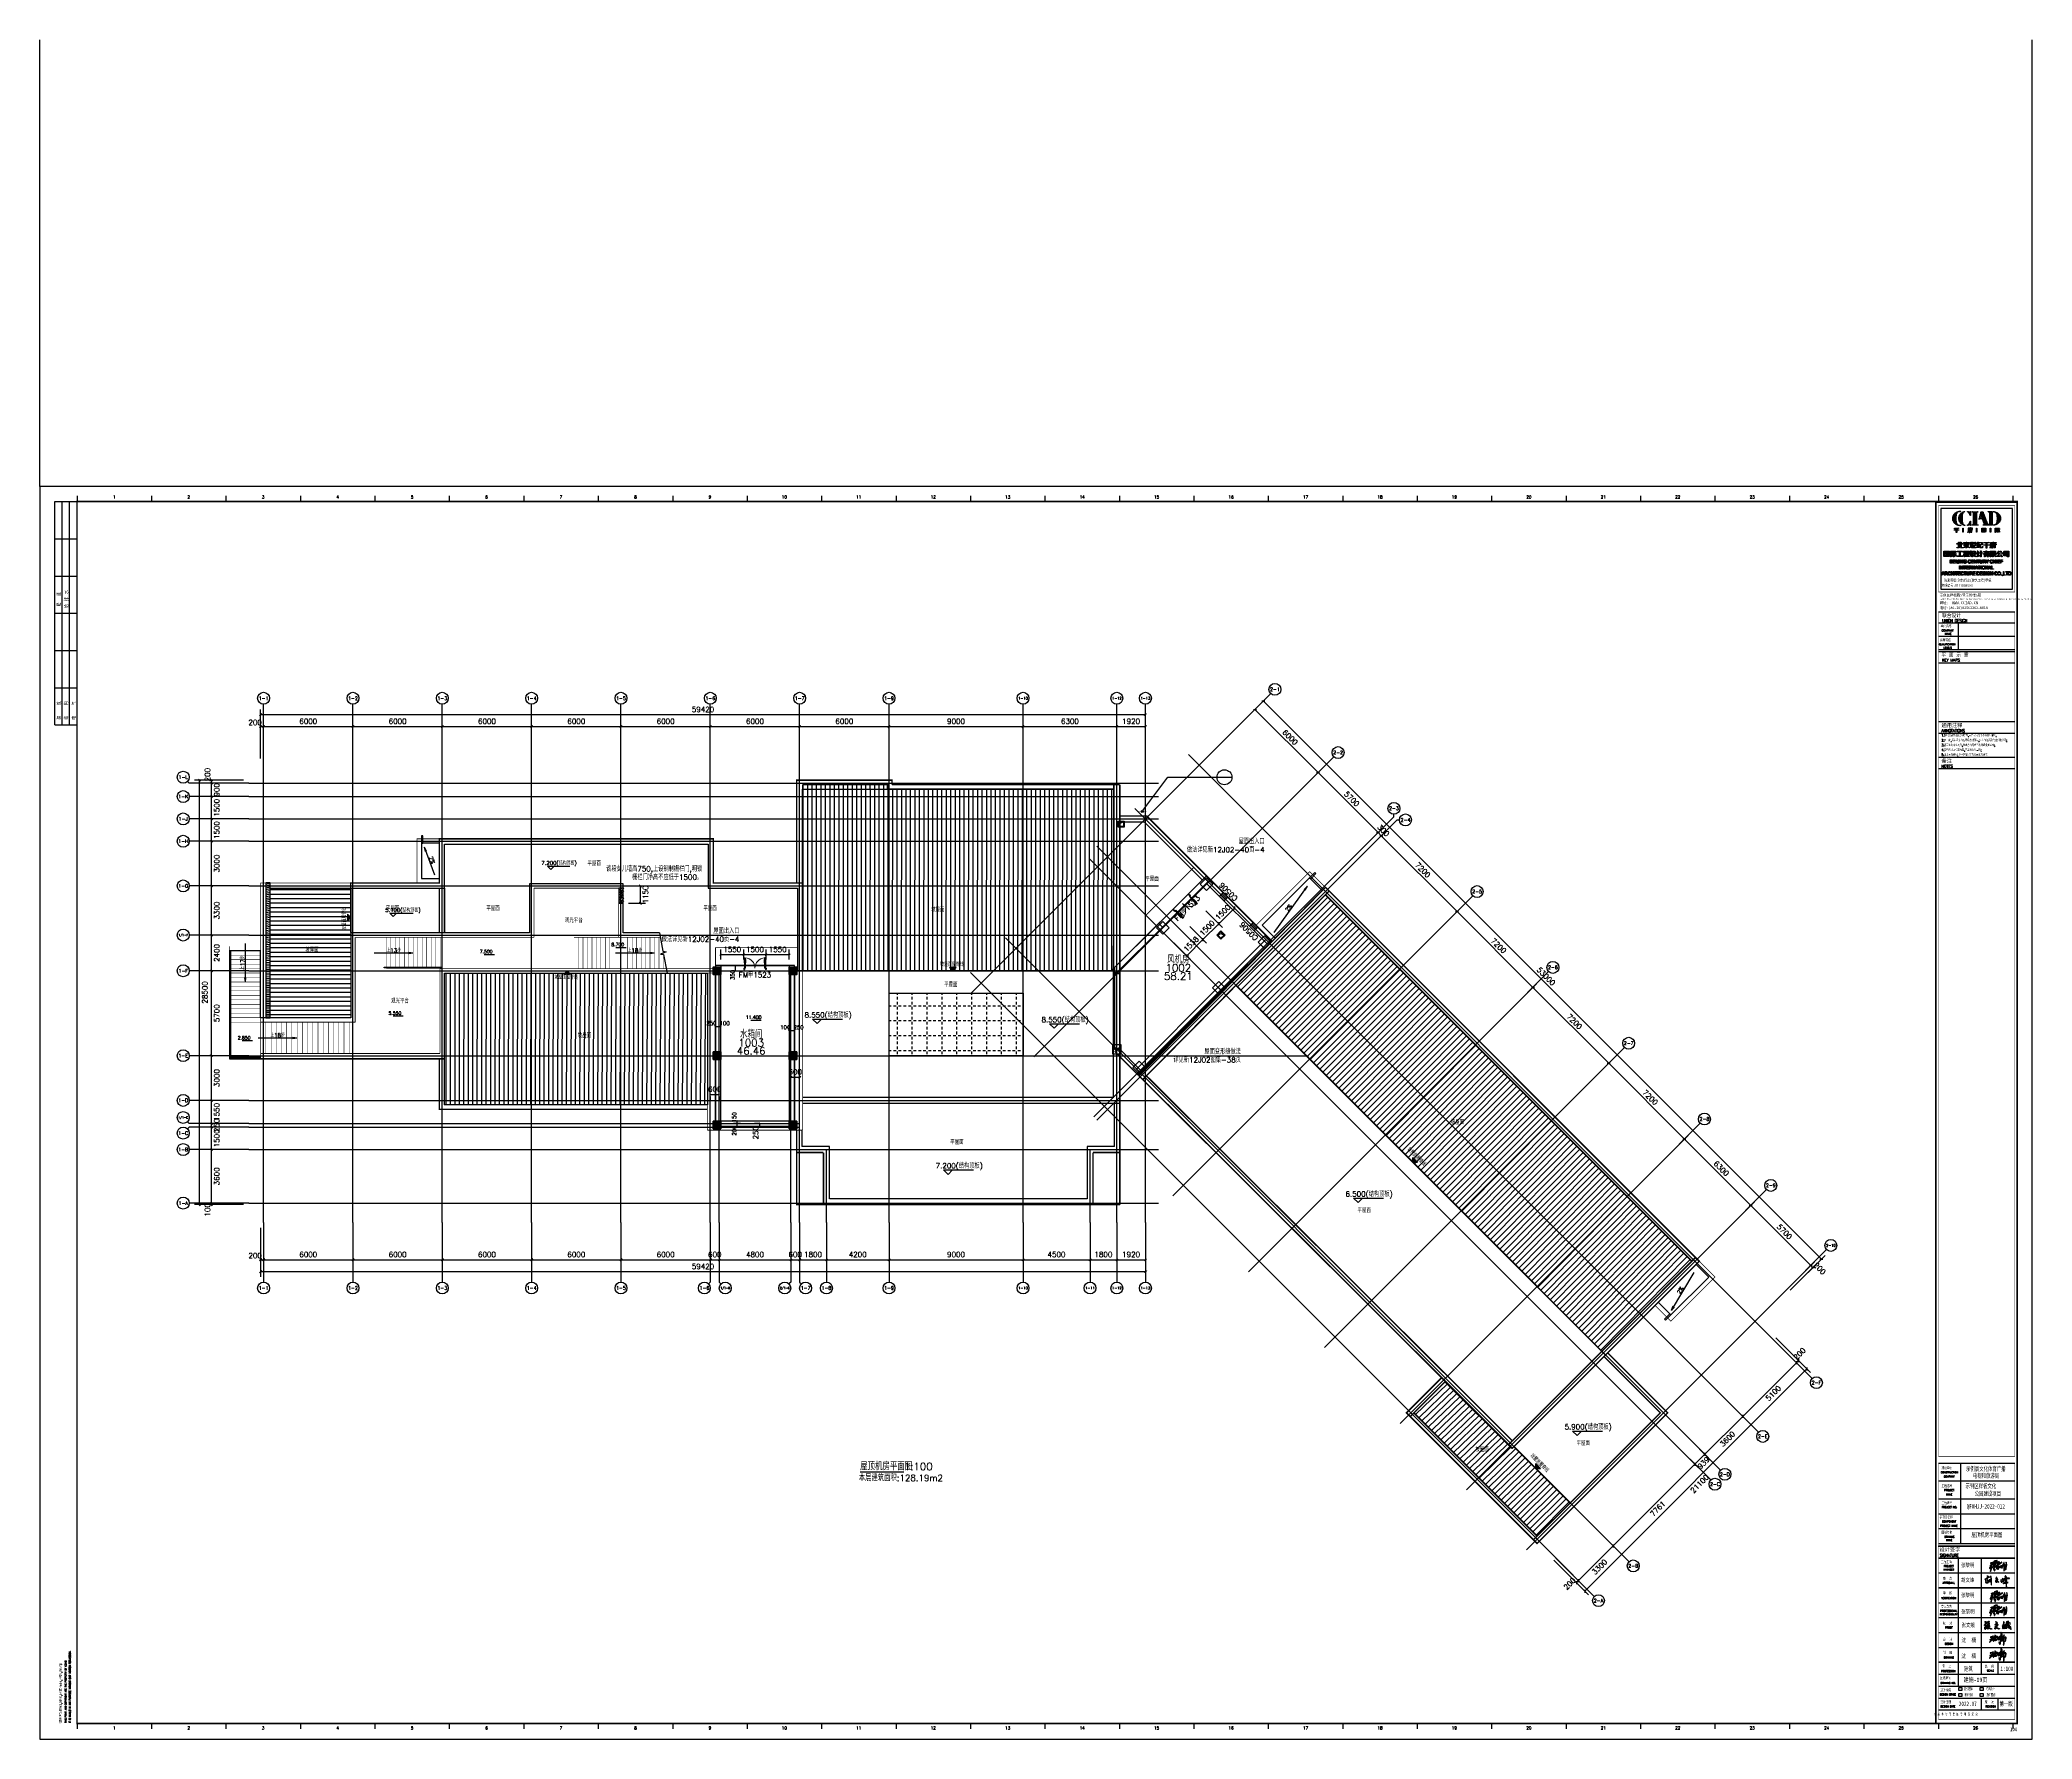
# Model space of a CAD drawing. Header units: inches. Extents: x -33398975359 to 508000, y -22013500442 to 738838.
# Drawn here: x 113500 to 247300, y 312438 to 426538 of the extents above; entities that cross this region are included whole.
import ezdxf
from ezdxf.enums import TextEntityAlignment as Align
from ezdxf.lldxf.tags import DXFTag

# ---------------------------------------------------------------- set-up
doc = ezdxf.new("R2010")
doc.units = ezdxf.units.IN
doc.header["$LTSCALE"] = 1000
doc.header["$MEASUREMENT"] = 0
doc.layers.get('0').update_dxf_attribs({"true_color": 0xffffff})
for name, color, linetype, true_color in [('243', 243, 'Continuous', 0xcc667f), ('2建筑基底外边线', 7, 'Continuous', 0xffffff), ('AXIS', 3, 'Continuous', 0x00ff00), ('COLUMN', 9, 'Continuous', 0xc0c0c0), ('DIM_ELEV', 3, 'Continuous', 0x00ff00), ('DIM_IDEN', 3, 'Continuous', 0x00ff00), ('DIM_LEAD', 3, 'Continuous', 0x00ff00), ('DIM_SYMB', 3, 'Continuous', 0x00ff00), ('DOOR_FIRE', 4, 'Continuous', 0x00ffff), ('DOOR_FIRE_TEXT', 7, 'Continuous', 0xffffff), ('DOTE', 1, 'DOTE', 0xff0000), ('PUB_DIM', 3, 'Continuous', 0x00ff00), ('PUB_TEXT', 7, 'Continuous', 0xffffff), ('PUB_TITLE', 4, 'Continuous', 0x00ffff), ('Rn', 61, 'Continuous', 0xdfff7f), ('SPACE', 7, 'Continuous', 0xffffff), ('TK', 7, 'Continuous', 0xffffff), ('TK-TEXT', 4, 'Continuous', 0x00ffff), ('WALL', 9, 'Continuous', 0xc0c0c0), ('WINDOW', 4, 'Continuous', 0x00ffff), ('WINDOW_TEXT', 7, 'Continuous', 0xffffff), ('ZG-图号', 2, 'Continuous', 0xffff00), ('ZG-图名', 1, 'Continuous', 0xff0000), ('ZG-图框层', 4, 'Continuous', 0x00ffff), ('ZG-比例', 140, 'Continuous', 0x00bfff), ('柱填充', 9, 'Continuous', 0xc0c0c0), ('砼柱', 2, 'Continuous', 0xffff00), ('签名', 3, 'Continuous', 0x00ff00)]:
    doc.layers.add(name, color=color, linetype=linetype, true_color=true_color)
doc.styles.add('-宋体', font='simsun.ttc', dxfattribs={"height": 0.2, "bigfont": 'gbcbig.shx'})
doc.styles.add('CCIAD-图框(会签栏)', font='txt.shx', dxfattribs={"height": 0.2, "bigfont": 'gbcbig.shx'})
doc.styles.add('CCIAD-图框(可变字)', font='simhei.ttf', dxfattribs={"height": 0.2, "bigfont": 'gbcbig.shx'})
doc.styles.add('CCIAD-图框(地址栏)', font='SimHei', dxfattribs={"height": 0.2, "bigfont": 'gbcbig.shx'})
doc.styles.add('CCIAD-图框(标题项)', font='simhei.ttf', dxfattribs={"height": 0.2, "bigfont": 'gbcbig.shx'})
doc.styles.add('CCIAD-图框(版权说明)', font='SIMPLEX.shx', dxfattribs={"height": 0.2, "bigfont": 'gbcbig.shx'})
doc.styles.add('ISOCP', font='txt.shx', dxfattribs={"height": 0.2, "bigfont": 'gbcbig.shx'})
doc.styles.add('TXTSTY_ANONYMOUS', font='txt.shx', dxfattribs={"height": 0.2, "bigfont": 'gbcbig.shx'})
doc.styles.add('公司名等', font='simhei.ttf', dxfattribs={"height": 0.2, "bigfont": 'gbcbig.shx'})
doc.styles.add('基本字体', font='simplex.shx', dxfattribs={"height": 0.2, "bigfont": 'gbcbig.shx'})
doc.styles.add('宋体-TK', font='simsun.ttc', dxfattribs={"height": 0.2, "bigfont": 'gbcbig.shx'})
tags = doc.linetypes.add('DASH', pattern=[0.35, 0.25, -0.1]).pattern_tags.tags
tags[6:7] = [DXFTag(74, 4), DXFTag(75, 0), DXFTag(340, '0'), DXFTag(46, 0.0), DXFTag(50, 0.0), DXFTag(44, 0.0), DXFTag(45, 0.0)]
tags[4:5] = [DXFTag(74, 4), DXFTag(75, 0), DXFTag(340, '0'), DXFTag(46, 0.0), DXFTag(50, 0.0), DXFTag(44, 0.0), DXFTag(45, 0.0)]
tags = doc.linetypes.add('DOTE', pattern=[2.42, 2, -0.2, 0.02, -0.2]).pattern_tags.tags
tags[10:11] = [DXFTag(74, 4), DXFTag(75, 0), DXFTag(340, '0'), DXFTag(46, 0.0), DXFTag(50, 0.0), DXFTag(44, 0.0), DXFTag(45, 0.0)]
tags[8:9] = [DXFTag(74, 4), DXFTag(75, 0), DXFTag(340, '0'), DXFTag(46, 0.0), DXFTag(50, 0.0), DXFTag(44, 0.0), DXFTag(45, 0.0)]
tags[6:7] = [DXFTag(74, 4), DXFTag(75, 0), DXFTag(340, '0'), DXFTag(46, 0.0), DXFTag(50, 0.0), DXFTag(44, 0.0), DXFTag(45, 0.0)]
tags[4:5] = [DXFTag(74, 4), DXFTag(75, 0), DXFTag(340, '0'), DXFTag(46, 0.0), DXFTag(50, 0.0), DXFTag(44, 0.0), DXFTag(45, 0.0)]
pattern_1 = [(90, (-814956209.26, -579300417.93), (-300, 2e-14), [])]
pattern_2 = [(45, (-814956121.4, -579300205.8), (-212.13203436, 212.13203436), [])]

# ---------------------------------------------------------------- blocks, each defined once
blk = doc.blocks.new('DAnoyomous7658')
at = {"layer": 'DIM_SYMB'}
for p in [(127278, 365852), (127234, 363590), (127322, 363590)]:
    blk.add_line(p, (127278, 363279), dxfattribs=at)
at = {"layer": 'DIM_SYMB', "color": 7, "true_color": 0xffffff, "style": 'TXTSTY_ANONYMOUS'}
blk.add_text('上17步', height=262.5, rotation=90, dxfattribs=at).set_placement((127103, 364565), align=Align.MIDDLE_CENTER)
blk = doc.blocks.new('bdfhfgjfj')
at = {"color": 250, "true_color": 0x333333}
for p, q in [((85993181, 51520419), (85993257, 51520637)), ((85993257, 51520637), (85993481, 51520719))]:
    blk.add_line(p, q, dxfattribs=at)
for points in [[(85993531, 51520369), (85993131, 51520369), (85993131, 51520769), (85993531, 51520769)], [(85993481, 51520419), (85993181, 51520419), (85993181, 51520719), (85993481, 51520719)]]:
    blk.add_lwpolyline(points, close=True, dxfattribs=at)
blk = doc.blocks.new('DAnoyomous7728')
at = {"layer": 'DIM_SYMB'}
for p in [(128156, 359529), (130466, 359573), (130466, 359485)]:
    blk.add_line(p, (130778, 359529), dxfattribs=at)
at = {"layer": 'DIM_SYMB', "color": 7, "true_color": 0xffffff, "style": 'TXTSTY_ANONYMOUS'}
blk.add_text('上18步', height=262.5, dxfattribs=at).set_placement((129467, 359704), align=Align.MIDDLE_CENTER)
blk = doc.blocks.new('DAnoyomous7733')
at = {"layer": 'DIM_SYMB'}
for p in [(135956, 365229), (138266, 365273), (138266, 365185)]:
    blk.add_line(p, (138578, 365229), dxfattribs=at)
at = {"layer": 'DIM_SYMB', "color": 7, "true_color": 0xffffff, "style": 'TXTSTY_ANONYMOUS'}
blk.add_text('上13步', height=262.5, dxfattribs=at).set_placement((137267, 365404), align=Align.MIDDLE_CENTER)
blk = doc.blocks.new('DAnoyomous7738')
at = {"layer": 'DIM_SYMB'}
for p in [(152156, 365229), (154466, 365273), (154466, 365185)]:
    blk.add_line(p, (154778, 365229), dxfattribs=at)
at = {"layer": 'DIM_SYMB', "color": 7, "true_color": 0xffffff, "style": 'TXTSTY_ANONYMOUS'}
blk.add_text('上18步', height=262.5, dxfattribs=at).set_placement((153467, 365404), align=Align.MIDDLE_CENTER)
blk = doc.blocks.new('DAnoyomous7815')
at = {"layer": 'AXIS'}
for p, q in [((193333, 379815), (196162, 382643)), ((197576, 375572), (200404, 378401)), ((201606, 371542), (204435, 374370)), ((201818, 371329), (204647, 374158)), ((204435, 374370), (204435, 374536)), ((204647, 374158), (204813, 374158)), ((206910, 366238), (209738, 369067)), ((212001, 361147), (214829, 363976)), ((217092, 356056), (219920, 358884)), ((222183, 350965), (225012, 353793)), ((226638, 346510), (229466, 349338)), ((230668, 342479), (233497, 345308))]:
    blk.add_line(p, q, dxfattribs=at)
for centre in [(196444, 382926), (200687, 378683), (204435, 374936), (205213, 374158), (210021, 369350), (215112, 364258), (220203, 359167), (225294, 354076), (229749, 349621), (233780, 345591)]:
    blk.add_circle(centre, 400, dxfattribs=at)
at = {"layer": 'AXIS', "color": 7, "true_color": 0xffffff, "style": 'TXTSTY_ANONYMOUS'}
for s, height, p in [('2-1', 233.3, (196444, 382926)), ('2-2', 233.3, (200687, 378683)), ('2-3', 233.3, (204435, 374936)), ('2-4', 233.3, (205213, 374158)), ('2-5', 233.3, (210021, 369350)), ('2-6', 233.3, (215112, 364258)), ('2-7', 233.3, (220203, 359167)), ('2-8', 233.3, (225294, 354076)), ('2-9', 233.3, (229749, 349621)), ('2-10', 175, (233780, 345591))]:
    blk.add_text(s, height=height, dxfattribs=at).set_placement(p, align=Align.MIDDLE_CENTER)
blk = doc.blocks.new('DAnoyomous7822')
at = {"layer": 'AXIS'}
for p, q in [((193581, 380062), (195914, 382396)), ((195567, 382148), (195767, 382148)), ((195667, 382148), (233143, 344672)), ((231057, 342586), (233391, 344919)), ((233043, 344672), (233243, 344672))]:
    blk.add_line(p, q, dxfattribs=at)
at = {"layer": 'AXIS', "color": 7, "true_color": 0xffffff, "style": 'TXTSTY_ANONYMOUS'}
blk.add_text('53000', height=350, rotation=314.99999, dxfattribs=at).set_placement((214652, 363657), align=Align.MIDDLE_CENTER)
blk = doc.blocks.new('DAnoyomous7865')
at = {"layer": 'AXIS'}
for p, q in [((193581, 380062), (195348, 381830)), ((195001, 381582), (195201, 381582)), ((195101, 381582), (199344, 377340)), ((197823, 375820), (199591, 377587)), ((199244, 377340), (199444, 377340)), ((199344, 377340), (203374, 373309)), ((201854, 371789), (203622, 373557)), ((202066, 371577), (203834, 373345)), ((203274, 373309), (203474, 373309)), ((203374, 373309), (203586, 373097)), ((203486, 373097), (203686, 373097)), ((203586, 373097), (208677, 368006)), ((207157, 366486), (208925, 368254)), ((208577, 368006), (208777, 368006)), ((208677, 368006), (213769, 362915)), ((212248, 361395), (214016, 363162)), ((213669, 362915), (213869, 362915)), ((213769, 362915), (218860, 357824)), ((217339, 356303), (219107, 358071)), ((218760, 357824), (218960, 357824)), ((218860, 357824), (223951, 352733)), ((222431, 351212), (224198, 352980)), ((223851, 352733), (224051, 352733)), ((223951, 352733), (228406, 348278)), ((226885, 346757), (228653, 348525)), ((228306, 348278), (228506, 348278)), ((228406, 348278), (232436, 344247)), ((230916, 342727), (232684, 344495)), ((231057, 342586), (232825, 344353)), ((232336, 344247), (232536, 344247)), ((232436, 344247), (232578, 344106)), ((232478, 344106), (232678, 344106))]:
    blk.add_line(p, q, dxfattribs=at)
at = {"layer": 'AXIS', "color": 7, "true_color": 0xffffff, "style": 'TXTSTY_ANONYMOUS'}
for s, p in [('6000', (197470, 379709)), ('5700', (201606, 375572)), ('300', (203728, 373451)), ('7200', (206379, 370799)), ('7200', (211470, 365708)), ('7200', (216562, 360617)), ('7200', (221653, 355526)), ('6300', (226426, 350753)), ('5700', (230668, 346510)), ('200', (233034, 344039))]:
    blk.add_text(s, height=350, rotation=314.99999, dxfattribs=at).set_placement(p, align=Align.MIDDLE_CENTER)
blk = doc.blocks.new('DAnoyomous7884')
at = {"layer": 'AXIS'}
for p, q in [((229703, 339485), (232531, 336657)), ((226097, 335879), (228925, 333050)), ((223551, 333333), (226380, 330505)), ((222887, 332669), (225716, 329841)), ((217399, 327181), (220228, 324353)), ((215066, 324848), (217894, 322020))]:
    blk.add_line(p, q, dxfattribs=at)
for centre in [(232814, 336374), (229208, 332768), (226663, 330222), (225999, 329558), (220511, 324070), (218177, 321737)]:
    blk.add_circle(centre, 400, dxfattribs=at)
at = {"layer": 'AXIS', "color": 7, "true_color": 0xffffff, "style": 'TXTSTY_ANONYMOUS'}
for s, p in [('2-F', (232814, 336374)), ('2-E', (229208, 332768)), ('2-C', (225999, 329558)), ('2-D', (226663, 330222)), ('2-B', (220511, 324070)), ('2-A', (218177, 321737))]:
    blk.add_text(s, height=233.3, dxfattribs=at).set_placement(p, align=Align.MIDDLE_CENTER)
blk = doc.blocks.new('DAnoyomous7891')
at = {"layer": 'AXIS'}
for p, q in [((230092, 339379), (232425, 337046)), ((217258, 322373), (232178, 337293)), ((232178, 337393), (232178, 337193)), ((215172, 324459), (217505, 322126)), ((217258, 322473), (217258, 322273))]:
    blk.add_line(p, q, dxfattribs=at)
at = {"layer": 'AXIS', "color": 7, "true_color": 0xffffff, "style": 'TXTSTY_ANONYMOUS'}
blk.add_text('21100', height=350, rotation=45, dxfattribs=at).set_placement((224965, 329586), align=Align.MIDDLE_CENTER)
blk = doc.blocks.new('DAnoyomous7922')
at = {"layer": 'AXIS'}
for p, q in [((229951, 339238), (231718, 337470)), ((230092, 339379), (231860, 337611)), ((227865, 334111), (231471, 337717)), ((231471, 337717), (231612, 337859)), ((231471, 337817), (231471, 337617)), ((231612, 337959), (231612, 337759)), ((226344, 335631), (228112, 333864)), ((225319, 331565), (227865, 334111)), ((227865, 334211), (227865, 334011)), ((223135, 332422), (224903, 330654)), ((223799, 333086), (225566, 331318)), ((219167, 325414), (224655, 330901)), ((224655, 330901), (225319, 331565)), ((224655, 331001), (224655, 330801)), ((225319, 331665), (225319, 331465)), ((217647, 326934), (219415, 325166)), ((216834, 323080), (219167, 325414)), ((219167, 325514), (219167, 325314)), ((215172, 324459), (216940, 322691)), ((215313, 324600), (217081, 322833)), ((216692, 322939), (216834, 323080)), ((216692, 323039), (216692, 322839)), ((216834, 323180), (216834, 322980))]:
    blk.add_line(p, q, dxfattribs=at)
at = {"layer": 'AXIS', "color": 7, "true_color": 0xffffff, "style": 'TXTSTY_ANONYMOUS'}
for s, p in [('200', (231679, 338315)), ('5100', (229915, 335667)), ('3600', (226839, 332591)), ('939', (225235, 330986)), ('7761', (222159, 327910)), ('3300', (218248, 323999)), ('200', (216236, 322872))]:
    blk.add_text(s, height=350, rotation=45, dxfattribs=at).set_placement(p, align=Align.MIDDLE_CENTER)
blk = doc.blocks.new('DAnoyomous7965')
at = {"layer": 'AXIS'}
for p, q in [((123528, 376629), (123411, 376746)), ((127528, 376629), (123528, 376629)), ((127528, 375729), (123528, 375729)), ((127528, 374229), (123528, 374229)), ((127528, 372729), (123528, 372729)), ((127528, 369729), (123528, 369729)), ((127528, 366429), (123528, 366429)), ((127528, 364029), (123528, 364029)), ((127528, 358329), (123528, 358329)), ((127528, 355329), (123528, 355329)), ((123528, 353779), (123411, 353896)), ((123528, 353529), (123411, 353411)), ((127528, 353779), (123528, 353779)), ((127528, 353529), (123528, 353529)), ((127528, 352029), (123528, 352029)), ((127528, 348429), (123528, 348429))]:
    blk.add_line(p, q, dxfattribs=at)
for centre in [(123128, 377029), (123128, 375729), (123128, 374229), (123128, 372729), (123128, 369729), (123128, 366429), (123128, 364029), (123128, 358329), (123128, 355329), (123128, 354179), (123128, 353129), (123128, 352029), (123128, 348429)]:
    blk.add_circle(centre, 400, dxfattribs=at)
at = {"layer": 'AXIS', "color": 7, "true_color": 0xffffff, "style": 'TXTSTY_ANONYMOUS'}
for s, height, p in [('1-L', 233.3, (123128, 377029)), ('1-K', 233.3, (123128, 375729)), ('1-J', 233.3, (123128, 374229)), ('1-H', 233.3, (123128, 372729)), ('1-G', 233.3, (123128, 369729)), ('1/1-F', 140, (123128, 366429)), ('1-F', 233.3, (123128, 364029)), ('1-E', 233.3, (123128, 358329)), ('1-D', 233.3, (123128, 355329)), ('1/1-C', 140, (123128, 354179)), ('1-C', 233.3, (123128, 353129)), ('1-B', 233.3, (123128, 352029)), ('1-A', 233.3, (123128, 348429))]:
    blk.add_text(s, height=height, dxfattribs=at).set_placement(p, align=Align.MIDDLE_CENTER)
blk = doc.blocks.new('DAnoyomous7972')
at = {"layer": 'AXIS'}
for p, q in [((127178, 376829), (123878, 376829)), ((124299, 376758), (124157, 376899)), ((124228, 348329), (124228, 376829)), ((127178, 348329), (123878, 348329)), ((124299, 348258), (124157, 348399))]:
    blk.add_line(p, q, dxfattribs=at)
at = {"layer": 'AXIS', "color": 7, "true_color": 0xffffff, "style": 'TXTSTY_ANONYMOUS'}
blk.add_text('28500', height=350, rotation=90, dxfattribs=at).set_placement((124578, 362579), align=Align.MIDDLE_CENTER)
blk = doc.blocks.new('DAnoyomous8031')
at = {"layer": 'AXIS'}
for p, q in [((127178, 376829), (124678, 376829)), ((127178, 376629), (124678, 376629)), ((125099, 376758), (124957, 376899)), ((125099, 376558), (124957, 376699)), ((125028, 376629), (125028, 376829)), ((125028, 375729), (125028, 376629)), ((127178, 375729), (124678, 375729)), ((125099, 375658), (124957, 375799)), ((125028, 374229), (125028, 375729)), ((127178, 374229), (124678, 374229)), ((125099, 374158), (124957, 374299)), ((125028, 372729), (125028, 374229)), ((127178, 372729), (124678, 372729)), ((125099, 372658), (124957, 372799)), ((125028, 369729), (125028, 372729)), ((127178, 369729), (124678, 369729)), ((125099, 369658), (124957, 369799)), ((125028, 366429), (125028, 369729)), ((127178, 366429), (124678, 366429)), ((125099, 366358), (124957, 366499)), ((125028, 364029), (125028, 366429)), ((127178, 364029), (124678, 364029)), ((125099, 363958), (124957, 364099)), ((125028, 358329), (125028, 364029)), ((127178, 358329), (124678, 358329)), ((125099, 358258), (124957, 358399)), ((125028, 355329), (125028, 358329)), ((127178, 355329), (124678, 355329)), ((125099, 355258), (124957, 355399)), ((125028, 353779), (125028, 355329)), ((127178, 353779), (124678, 353779)), ((127178, 353529), (124678, 353529)), ((125099, 353708), (124957, 353849)), ((125099, 353458), (124957, 353599)), ((125028, 353529), (125028, 353779)), ((125028, 352029), (125028, 353529)), ((127178, 352029), (124678, 352029)), ((125099, 351958), (124957, 352099)), ((125028, 348429), (125028, 352029)), ((127178, 348429), (124678, 348429)), ((127178, 348329), (124678, 348329)), ((125099, 348358), (124957, 348499)), ((125099, 348258), (124957, 348399)), ((125028, 348329), (125028, 348429))]:
    blk.add_line(p, q, dxfattribs=at)
at = {"layer": 'AXIS', "color": 7, "true_color": 0xffffff, "style": 'TXTSTY_ANONYMOUS'}
for s, p in [('200', (124753, 377199)), ('900', (125378, 376179)), ('1500', (125378, 374979)), ('1500', (125378, 373479)), ('3000', (125378, 371229)), ('3300', (125378, 368079)), ('2400', (125378, 365229)), ('5700', (125378, 361179)), ('3000', (125378, 356829)), ('1550', (125378, 354554)), ('250', (125378, 353654)), ('1500', (125378, 352779)), ('3600', (125378, 350229)), ('100', (124753, 347979))]:
    blk.add_text(s, height=350, rotation=90, dxfattribs=at).set_placement(p, align=Align.MIDDLE_CENTER)
blk = doc.blocks.new('DAnoyomous8073')
at = {"layer": 'AXIS'}
for p, q in [((128528, 377929), (128528, 381929)), ((134528, 377929), (134528, 381929)), ((140528, 377929), (140528, 381929)), ((146528, 377929), (146528, 381929)), ((152528, 377929), (152528, 381929)), ((158528, 377929), (158528, 381929)), ((164528, 377929), (164528, 381929)), ((170528, 377929), (170528, 381929)), ((179528, 377929), (179528, 381929)), ((185828, 377929), (185828, 381929)), ((187748, 377929), (187748, 381929))]:
    blk.add_line(p, q, dxfattribs=at)
for centre in [(128528, 382329), (134528, 382329), (140528, 382329), (146528, 382329), (152528, 382329), (158528, 382329), (164528, 382329), (170528, 382329), (179528, 382329), (185828, 382329), (187748, 382329)]:
    blk.add_circle(centre, 400, dxfattribs=at)
at = {"layer": 'AXIS', "color": 7, "true_color": 0xffffff, "style": 'TXTSTY_ANONYMOUS'}
for s, height, p in [('1-1', 233.3, (128528, 382329)), ('1-2', 233.3, (134528, 382329)), ('1-3', 233.3, (140528, 382329)), ('1-4', 233.3, (146528, 382329)), ('1-5', 233.3, (152528, 382329)), ('1-6', 233.3, (158528, 382329)), ('1-7', 233.3, (164528, 382329)), ('1-9', 233.3, (170528, 382329)), ('1-10', 175, (179528, 382329)), ('1-12', 175, (185828, 382329)), ('1-13', 175, (187748, 382329))]:
    blk.add_text(s, height=height, dxfattribs=at).set_placement(p, align=Align.MIDDLE_CENTER)
blk = doc.blocks.new('DAnoyomous8080')
at = {"layer": 'AXIS'}
for p, q in [((128328, 378279), (128328, 381579)), ((187748, 378279), (187748, 381579)), ((128257, 381158), (128399, 381299)), ((128328, 381229), (187748, 381229)), ((187677, 381158), (187819, 381299))]:
    blk.add_line(p, q, dxfattribs=at)
at = {"layer": 'AXIS', "color": 7, "true_color": 0xffffff, "style": 'TXTSTY_ANONYMOUS'}
blk.add_text('59420', height=350, dxfattribs=at).set_placement((158038, 381579), align=Align.MIDDLE_CENTER)
blk = doc.blocks.new('DAnoyomous8127')
at = {"layer": 'AXIS'}
for p, q in [((128257, 380358), (128399, 380499)), ((128328, 378279), (128328, 380779)), ((128328, 380429), (128528, 380429)), ((128457, 380358), (128599, 380499)), ((128528, 378279), (128528, 380779)), ((128528, 380429), (134528, 380429)), ((134457, 380358), (134599, 380499)), ((134528, 378279), (134528, 380779)), ((134528, 380429), (140528, 380429)), ((140457, 380358), (140599, 380499)), ((140528, 378279), (140528, 380779)), ((140528, 380429), (146528, 380429)), ((146457, 380358), (146599, 380499)), ((146528, 378279), (146528, 380779)), ((146528, 380429), (152528, 380429)), ((152457, 380358), (152599, 380499)), ((152528, 378279), (152528, 380779)), ((152528, 380429), (158528, 380429)), ((158457, 380358), (158599, 380499)), ((158528, 378279), (158528, 380779)), ((158528, 380429), (164528, 380429)), ((164457, 380358), (164599, 380499)), ((164528, 378279), (164528, 380779)), ((164528, 380429), (170528, 380429)), ((170457, 380358), (170599, 380499)), ((170528, 378279), (170528, 380779)), ((170528, 380429), (179528, 380429)), ((179457, 380358), (179599, 380499)), ((179528, 378279), (179528, 380779)), ((179528, 380429), (185828, 380429)), ((185757, 380358), (185899, 380499)), ((185828, 378279), (185828, 380779)), ((185828, 380429), (187748, 380429)), ((187677, 380358), (187819, 380499)), ((187748, 378279), (187748, 380779))]:
    blk.add_line(p, q, dxfattribs=at)
at = {"layer": 'AXIS', "color": 7, "true_color": 0xffffff, "style": 'TXTSTY_ANONYMOUS'}
for s, p in [('200', (127958, 380704)), ('6000', (131528, 380779)), ('6000', (137528, 380779)), ('6000', (143528, 380779)), ('6000', (149528, 380779)), ('6000', (155528, 380779)), ('6000', (161528, 380779)), ('6000', (167528, 380779)), ('9000', (175028, 380779)), ('6300', (182678, 380779)), ('1920', (186788, 380779))]:
    blk.add_text(s, height=350, dxfattribs=at).set_placement(p, align=Align.MIDDLE_CENTER)
blk = doc.blocks.new('DAnoyomous8177')
at = {"layer": 'AXIS'}
for p, q in [((128528, 347129), (128528, 343129)), ((134528, 347129), (134528, 343129)), ((140528, 347129), (140528, 343129)), ((146528, 347129), (146528, 343129)), ((152528, 347129), (152528, 343129)), ((158528, 347129), (158528, 343129)), ((159128, 347129), (159128, 343129)), ((163928, 347129), (163928, 343129)), ((164528, 347129), (164528, 343129)), ((166328, 347129), (166328, 343129)), ((170528, 347129), (170528, 343129)), ((179528, 347129), (179528, 343129)), ((184028, 347129), (184028, 343129)), ((185828, 347129), (185828, 343129)), ((187748, 347129), (187748, 343129)), ((158528, 343129), (158411, 343011)), ((159128, 343129), (159245, 343011)), ((163928, 343129), (163811, 343011)), ((164528, 343129), (164645, 343011))]:
    blk.add_line(p, q, dxfattribs=at)
for centre in [(128528, 342729), (134528, 342729), (140528, 342729), (146528, 342729), (152528, 342729), (158128, 342729), (159528, 342729), (163528, 342729), (164928, 342729), (166328, 342729), (170528, 342729), (179528, 342729), (184028, 342729), (185828, 342729), (187748, 342729)]:
    blk.add_circle(centre, 400, dxfattribs=at)
at = {"layer": 'AXIS', "color": 7, "true_color": 0xffffff, "style": 'TXTSTY_ANONYMOUS'}
for s, height, p in [('1-1', 233.3, (128528, 342729)), ('1-2', 233.3, (134528, 342729)), ('1-3', 233.3, (140528, 342729)), ('1-4', 233.3, (146528, 342729)), ('1-5', 233.3, (152528, 342729)), ('1-6', 233.3, (158128, 342729)), ('1/1-6', 140, (159528, 342729)), ('2/1-6', 140, (163528, 342729)), ('1-7', 233.3, (164928, 342729)), ('1-8', 233.3, (166328, 342729)), ('1-9', 233.3, (170528, 342729)), ('1-10', 175, (179528, 342729)), ('1-11', 175, (184028, 342729)), ('1-12', 175, (185828, 342729)), ('1-13', 175, (187748, 342729))]:
    blk.add_text(s, height=height, dxfattribs=at).set_placement(p, align=Align.MIDDLE_CENTER)
blk = doc.blocks.new('DAnoyomous8184')
at = {"layer": 'AXIS'}
for p, q in [((128328, 346779), (128328, 343479)), ((187748, 346779), (187748, 343479)), ((128399, 343899), (128257, 343758)), ((187819, 343899), (187677, 343758)), ((128328, 343829), (187748, 343829))]:
    blk.add_line(p, q, dxfattribs=at)
at = {"layer": 'AXIS', "color": 7, "true_color": 0xffffff, "style": 'TXTSTY_ANONYMOUS'}
blk.add_text('59420', height=350, dxfattribs=at).set_placement((158038, 344179), align=Align.MIDDLE_CENTER)
blk = doc.blocks.new('DAnoyomous8247')
at = {"layer": 'AXIS'}
for p, q in [((128328, 346779), (128328, 344279)), ((128528, 346779), (128528, 344279)), ((134528, 346779), (134528, 344279)), ((140528, 346779), (140528, 344279)), ((146528, 346779), (146528, 344279)), ((152528, 346779), (152528, 344279)), ((158528, 346779), (158528, 344279)), ((159128, 346779), (159128, 344279)), ((163928, 346779), (163928, 344279)), ((164528, 346779), (164528, 344279)), ((166328, 346779), (166328, 344279)), ((170528, 346779), (170528, 344279)), ((179528, 346779), (179528, 344279)), ((184028, 346779), (184028, 344279)), ((185828, 346779), (185828, 344279)), ((187748, 346779), (187748, 344279)), ((128399, 344699), (128257, 344558)), ((128328, 344629), (128528, 344629)), ((128599, 344699), (128457, 344558)), ((128528, 344629), (134528, 344629)), ((134599, 344699), (134457, 344558)), ((134528, 344629), (140528, 344629)), ((140599, 344699), (140457, 344558)), ((140528, 344629), (146528, 344629)), ((146599, 344699), (146457, 344558)), ((146528, 344629), (152528, 344629)), ((152599, 344699), (152457, 344558)), ((152528, 344629), (158528, 344629)), ((158599, 344699), (158457, 344558)), ((158528, 344629), (159128, 344629)), ((159199, 344699), (159057, 344558)), ((159128, 344629), (163928, 344629)), ((163999, 344699), (163857, 344558)), ((163928, 344629), (164528, 344629)), ((164599, 344699), (164457, 344558)), ((164528, 344629), (166328, 344629)), ((166399, 344699), (166257, 344558)), ((166328, 344629), (170528, 344629)), ((170599, 344699), (170457, 344558)), ((170528, 344629), (179528, 344629)), ((179599, 344699), (179457, 344558)), ((179528, 344629), (184028, 344629)), ((184099, 344699), (183957, 344558)), ((184028, 344629), (185828, 344629)), ((185899, 344699), (185757, 344558)), ((185828, 344629), (187748, 344629)), ((187819, 344699), (187677, 344558))]:
    blk.add_line(p, q, dxfattribs=at)
at = {"layer": 'AXIS', "color": 7, "true_color": 0xffffff, "style": 'TXTSTY_ANONYMOUS'}
for s, p in [('200', (127958, 344904)), ('6000', (131528, 344979)), ('6000', (137528, 344979)), ('6000', (143528, 344979)), ('6000', (149528, 344979)), ('6000', (155528, 344979)), ('600', (158828, 344979)), ('4800', (161528, 344979)), ('600', (164228, 344979)), ('1800', (165428, 344979)), ('4200', (168428, 344979)), ('9000', (175028, 344979)), ('4500', (181778, 344979)), ('1800', (184928, 344979)), ('1920', (186788, 344979))]:
    blk.add_text(s, height=350, dxfattribs=at).set_placement(p, align=Align.MIDDLE_CENTER)
blk = doc.blocks.new('vfdgfdg')
at = {"layer": '柱填充', "true_color": 0x333333}
for points in [[(815101316, 579523600), (815100816, 579523600), (815100816, 579523100), (815101316, 579523100)], [(815106416, 579523600), (815105916, 579523600), (815105916, 579523100), (815106416, 579523100)], [(815101316, 579517900), (815100816, 579517900), (815100816, 579517400), (815101316, 579517400)], [(815106416, 579517900), (815105916, 579517900), (815105916, 579517400), (815106416, 579517400)], [(815101316, 579513250), (815100816, 579513250), (815100816, 579512750), (815101316, 579512750)], [(815106416, 579513250), (815105916, 579513250), (815105916, 579512750), (815106416, 579512750)]]:
    blk.add_hatch(color=250, dxfattribs=at).paths.add_polyline_path(points, flags=0)
at = {"layer": '砼柱', "color": 3, "lineweight": 35, "true_color": 0x00ff00}
for points in [[(815101316, 579523600), (815100816, 579523600), (815100816, 579523100), (815101316, 579523100)], [(815106416, 579523600), (815105916, 579523600), (815105916, 579523100), (815106416, 579523100)], [(815101316, 579517900), (815100816, 579517900), (815100816, 579517400), (815101316, 579517400)], [(815106416, 579517900), (815105916, 579517900), (815105916, 579517400), (815106416, 579517400)], [(815101316, 579513250), (815100816, 579513250), (815100816, 579512750), (815101316, 579512750)], [(815106416, 579513250), (815105916, 579513250), (815105916, 579512750), (815106416, 579512750)]]:
    blk.add_lwpolyline(points, close=True, dxfattribs=at)
blk = doc.blocks.new('DAnoyomous8303')
at = {"layer": 'DIM_SYMB'}
for p, q in [((155108, 366579), (155349, 365339)), ((155570, 365305), (155171, 365152)), ((155349, 365339), (155570, 365305)), ((155171, 365152), (155392, 365118)), ((155392, 365118), (155633, 363879))]:
    blk.add_line(p, q, dxfattribs=at)
blk = doc.blocks.new('DAnoyomous8308')
at = {"layer": 'WALL'}
for p, q in [((163828, 364029), (163828, 353779)), ((164178, 364029), (163828, 364029)), ((164178, 364029), (164178, 353779)), ((164178, 353779), (163828, 353779))]:
    blk.add_line(p, q, dxfattribs=at)
blk = doc.blocks.new('$DorLib2D$00000011')
for p, q in [((-0.5, 0.004), (-0.433, 0.004)), ((-0.5, 0.004), (-0.5, -0.062)), ((-0.483, 0.396), (-0.467, 0.396)), ((-0.483, 0.235), (-0.467, 0.235)), ((-0.467, 0.471), (-0.467, -0.062)), ((-0.467, 0.471), (-0.433, 0.471)), ((-0.433, 0.471), (-0.433, 0.004)), ((-0.417, 0.396), (-0.433, 0.396)), ((-0.417, 0.235), (-0.433, 0.235)), ((0.417, 0.396), (0.433, 0.396)), ((0.417, 0.235), (0.433, 0.235)), ((0.433, 0.471), (0.433, 0.004)), ((0.467, 0.471), (0.433, 0.471)), ((0.5, 0.004), (0.433, 0.004)), ((0.467, 0.471), (0.467, -0.062)), ((0.483, 0.396), (0.467, 0.396)), ((0.483, 0.235), (0.467, 0.235)), ((0.5, 0.004), (0.5, -0.062)), ((-0.5, -0.062), (-0.467, -0.062)), ((0.5, -0.062), (0.467, -0.062))]:
    blk.add_line(p, q)
at = {"lineweight": 13}
for p, q in [((-0.483, 0.396), (-0.483, 0.235)), ((-0.417, 0.396), (-0.417, 0.235)), ((0.417, 0.396), (0.417, 0.235)), ((0.483, 0.396), (0.483, 0.235))]:
    blk.add_line(p, q, dxfattribs=at)
for centre, start, end in [((-0.467, 0.004), 0, 85.90396), ((0.467, 0.004), 94.09604, 180)]:
    blk.add_arc(centre, 0.467, start, end, dxfattribs=at)
blk = doc.blocks.new('DAnoyomous8312')
at = {"layer": 'DOOR_FIRE', "xscale": 1500, "yscale": 1500}
blk.add_blockref('$DorLib2D$00000011', (161528, 364204), dxfattribs=at)
at = {"layer": 'DOOR_FIRE_TEXT', "style": 'TXTSTY_ANONYMOUS'}
blk.add_text('FM甲1523', height=350, dxfattribs=at).set_placement((161528, 363754), align=Align.MIDDLE_CENTER)
blk = doc.blocks.new('DAnoyomous8350')
at = {"layer": 'PUB_DIM'}
for p, q in [((158546, 355742), (158510, 355705)), ((158528, 355724), (159128, 355724)), ((158528, 355582), (158528, 355374)), ((159146, 355742), (159110, 355705)), ((159128, 355582), (159128, 355374))]:
    blk.add_line(p, q, dxfattribs=at)
at = {"layer": 'PUB_DIM', "color": 7, "true_color": 0xffffff, "style": 'TXTSTY_ANONYMOUS'}
blk.add_text('600', height=350, dxfattribs=at).set_placement((158828, 356074), align=Align.MIDDLE_CENTER)
blk = doc.blocks.new('DAnoyomous8355')
at = {"layer": 'WALL'}
for p, q in [((159228, 364379), (163828, 364379)), ((159228, 364379), (159228, 364029)), ((159228, 364029), (163828, 364029)), ((163828, 364379), (163828, 364029))]:
    blk.add_line(p, q, dxfattribs=at)
blk = doc.blocks.new('DAnoyomous8360')
at = {"layer": 'WALL'}
for p, q in [((158878, 353779), (158878, 364029)), ((158878, 364029), (159228, 364029)), ((159228, 353779), (159228, 364029)), ((158878, 353779), (159228, 353779))]:
    blk.add_line(p, q, dxfattribs=at)
blk = doc.blocks.new('DAnoyomous8365')
at = {"layer": 'WALL'}
for p, q in [((163828, 353929), (159228, 353929)), ((159228, 353579), (159228, 353929)), ((163828, 353579), (159228, 353579)), ((163828, 353579), (163828, 353929))]:
    blk.add_line(p, q, dxfattribs=at)
blk = doc.blocks.new('DAnoyomous8372')
at = {"layer": 'PUB_DIM'}
for p, q in [((163857, 356816), (163999, 356957)), ((163928, 356229), (163928, 357237)), ((163928, 356887), (164528, 356887)), ((164457, 356816), (164599, 356957)), ((164528, 356229), (164528, 357237))]:
    blk.add_line(p, q, dxfattribs=at)
at = {"layer": 'PUB_DIM', "color": 7, "true_color": 0xffffff, "style": 'TXTSTY_ANONYMOUS'}
blk.add_text('600', height=350, dxfattribs=at).set_placement((164228, 357237), align=Align.MIDDLE_CENTER)
blk = doc.blocks.new('DAnoyomous8379')
at = {"layer": 'PUB_DIM'}
for p, q in [((161827, 353779), (161495, 353779)), ((161827, 353529), (161495, 353529)), ((161874, 353749), (161815, 353808)), ((161874, 353499), (161815, 353558)), ((161845, 353529), (161845, 353779))]:
    blk.add_line(p, q, dxfattribs=at)
at = {"layer": 'PUB_DIM', "color": 7, "true_color": 0xffffff, "style": 'TXTSTY_ANONYMOUS'}
blk.add_text('250', height=350, rotation=90, dxfattribs=at).set_placement((161570, 353159), align=Align.MIDDLE_CENTER)
blk = doc.blocks.new('DAnoyomous8386')
at = {"layer": 'WALL'}
for p, q in [((195843, 366132), (192634, 362923)), ((196091, 365885), (192882, 362676)), ((196091, 365885), (195843, 366132)), ((192882, 362676), (192634, 362923))]:
    blk.add_line(p, q, dxfattribs=at)
blk = doc.blocks.new('DAnoyomous8391')
at = {"layer": 'WALL'}
for p, q in [((192131, 370127), (191884, 369880)), ((191884, 369880), (195914, 365849)), ((192131, 370127), (196162, 366097)), ((196162, 366097), (195914, 365849))]:
    blk.add_line(p, q, dxfattribs=at)
blk = doc.blocks.new('DAnoyomous8399')
at = {"layer": 'WINDOW'}
for p, q in [((192962, 369297), (192714, 369049)), ((192962, 369297), (193280, 368978)), ((192714, 369049), (193033, 368731)), ((192797, 369132), (193115, 368813)), ((192879, 369214), (193198, 368896)), ((193280, 368978), (193033, 368731))]:
    blk.add_line(p, q, dxfattribs=at)
at = {"layer": 'WINDOW_TEXT', "style": 'TXTSTY_ANONYMOUS'}
blk.add_text('C0506', height=350, rotation=135, dxfattribs=at).set_placement((193316, 369332), align=Align.MIDDLE_CENTER)
blk = doc.blocks.new('DAnoyomous8407')
at = {"layer": 'WINDOW'}
for p, q in [((194977, 367281), (194730, 367034)), ((194730, 367034), (195048, 366716)), ((194812, 367116), (195130, 366798)), ((194895, 367199), (195213, 366881)), ((194977, 367281), (195295, 366963)), ((195295, 366963), (195048, 366716))]:
    blk.add_line(p, q, dxfattribs=at)
at = {"layer": 'WINDOW_TEXT', "style": 'TXTSTY_ANONYMOUS'}
blk.add_text('C0506', height=350, rotation=135, dxfattribs=at).set_placement((194694, 366680), align=Align.MIDDLE_CENTER)
blk = doc.blocks.new('DAnoyomous8412')
at = {"layer": 'COLUMN'}
for p, q in [((186128, 359054), (185528, 359054)), ((185528, 359054), (185528, 358454)), ((186128, 358454), (186128, 359054)), ((185528, 358454), (186128, 358454))]:
    blk.add_line(p, q, dxfattribs=at)
blk = doc.blocks.new('DAnoyomous8417')
at = {"layer": 'COLUMN'}
for p, q in [((191849, 370269), (191425, 369845)), ((191425, 369845), (191849, 369420)), ((192273, 369845), (191849, 370269)), ((191849, 369420), (192273, 369845))]:
    blk.add_line(p, q, dxfattribs=at)
blk = doc.blocks.new('DAnoyomous8422')
at = {"layer": 'COLUMN'}
for p, q in [((188922, 367342), (188498, 366918)), ((188498, 366918), (188922, 366493)), ((189346, 366918), (188922, 367342)), ((188922, 366493), (189346, 366918))]:
    blk.add_line(p, q, dxfattribs=at)
blk = doc.blocks.new('DAnoyomous8427')
at = {"layer": 'COLUMN'}
for p, q in [((195738, 366380), (195314, 365955)), ((195314, 365955), (195738, 365531)), ((196163, 365955), (195738, 366380)), ((195738, 365531), (196163, 365955))]:
    blk.add_line(p, q, dxfattribs=at)
blk = doc.blocks.new('DAnoyomous8432')
at = {"layer": 'COLUMN'}
for p, q in [((192670, 363312), (192246, 362887)), ((192246, 362887), (192670, 362463)), ((193094, 362887), (192670, 363312)), ((192670, 362463), (193094, 362887))]:
    blk.add_line(p, q, dxfattribs=at)
blk = doc.blocks.new('DAnoyomous8437')
at = {"layer": 'COLUMN'}
for p, q in [((187324, 357965), (186899, 357541)), ((186899, 357541), (187324, 357117)), ((187748, 357541), (187324, 357965)), ((187324, 357117), (187748, 357541))]:
    blk.add_line(p, q, dxfattribs=at)
blk = doc.blocks.new('DAnoyomous8442')
at = {"layer": 'WALL'}
for p, q in [((192634, 362923), (187146, 357435)), ((192882, 362676), (187393, 357187)), ((192882, 362676), (192634, 362923)), ((187393, 357187), (187146, 357435))]:
    blk.add_line(p, q, dxfattribs=at)
blk = doc.blocks.new('DAnoyomous8447')
at = {"layer": 'WALL'}
for p, q in [((185687, 358611), (185934, 358859)), ((187181, 357117), (185687, 358611)), ((187429, 357364), (185934, 358859)), ((187181, 357117), (187429, 357364))]:
    blk.add_line(p, q, dxfattribs=at)
blk = doc.blocks.new('DAnoyomous8452')
at = {"layer": 'WALL'}
for p, q in [((191707, 370269), (188639, 367201)), ((191954, 370021), (188886, 366953)), ((191954, 370021), (191707, 370269)), ((188886, 366953), (188639, 367201))]:
    blk.add_line(p, q, dxfattribs=at)
blk = doc.blocks.new('DAnoyomous8456')
at = {"layer": 'DOOR_FIRE', "xscale": -1500, "yscale": 1500, "rotation": 225}
blk.add_blockref('$DorLib2D$00000011', (190239, 368554), dxfattribs=at)
at = {"layer": 'DOOR_FIRE_TEXT', "style": 'TXTSTY_ANONYMOUS'}
blk.add_text('FM甲1523', height=350, rotation=45, dxfattribs=at).set_placement((190557, 368236), align=Align.MIDDLE_CENTER)
blk = doc.blocks.new('DAnoyomous8461')
at = {"layer": 'WALL'}
for p, q in [((188639, 367201), (185545, 364107)), ((188886, 366953), (185793, 363860)), ((188886, 366953), (188639, 367201)), ((185793, 363860), (185545, 364107))]:
    blk.add_line(p, q, dxfattribs=at)
blk = doc.blocks.new('DAnoyomous8466')
at = {"layer": 'WALL'}
for p, q in [((185678, 363824), (185678, 358753)), ((186028, 363824), (185678, 363824)), ((186028, 363824), (186028, 358753)), ((186028, 358753), (185678, 358753))]:
    blk.add_line(p, q, dxfattribs=at)
blk = doc.blocks.new('DAnoyomous8516')
at = {"layer": 'PUB_DIM'}
for p, q in [((153028, 369729), (154179, 369729)), ((153759, 369799), (153900, 369658)), ((153829, 368579), (153829, 369729)), ((153028, 368579), (154179, 368579)), ((153759, 368649), (153900, 368508))]:
    blk.add_line(p, q, dxfattribs=at)
at = {"layer": 'PUB_DIM', "color": 7, "true_color": 0xffffff, "style": 'TXTSTY_ANONYMOUS'}
blk.add_text('1150', height=350, rotation=90, dxfattribs=at).set_placement((154179, 369154), align=Align.MIDDLE_CENTER)
blk = doc.blocks.new('DAnoyomous8519')
at = {"layer": 'DIM_LEAD', "color": 7, "true_color": 0xffffff, "style": 'TXTSTY_ANONYMOUS'}
blk.add_text('该段女儿墙高750,上设钢制栅栏门,明锁', height=350, dxfattribs=at).set_placement((157978, 370699), align=Align.RIGHT)
blk.add_text('栅栏门净高不应低于1500。', height=350, dxfattribs=at).set_placement((157978, 370489), align=Align.TOP_RIGHT)
blk = doc.blocks.new('DAnoyomous8613')
at = {"layer": 'PUB_DIM'}
for p, q in [((158842, 360263), (158914, 360336)), ((158878, 360151), (158878, 360562)), ((158878, 360300), (159128, 360300)), ((159092, 360263), (159164, 360336)), ((159128, 360151), (159128, 360562)), ((159128, 360300), (159228, 360300)), ((159192, 360263), (159264, 360336)), ((159228, 360151), (159228, 360562))]:
    blk.add_line(p, q, dxfattribs=at)
at = {"layer": 'PUB_DIM', "color": 7, "true_color": 0xffffff, "style": 'TXTSTY_ANONYMOUS'}
for s, p in [('250', (158600, 360506)), ('100', (159490, 360506))]:
    blk.add_text(s, height=262.5, dxfattribs=at).set_placement(p, align=Align.MIDDLE_CENTER)
blk = doc.blocks.new('DAnoyomous8624')
at = {"layer": 'PUB_DIM'}
for p, q in [((163803, 360004), (163853, 360055)), ((163828, 360004), (163828, 360292)), ((163828, 360029), (163928, 360029)), ((163903, 360004), (163953, 360055)), ((163928, 360004), (163928, 360292)), ((163928, 360029), (164178, 360029)), ((164153, 360004), (164203, 360055)), ((164178, 360004), (164178, 360292))]:
    blk.add_line(p, q, dxfattribs=at)
at = {"layer": 'PUB_DIM', "color": 7, "true_color": 0xffffff, "style": 'TXTSTY_ANONYMOUS'}
for s, p in [('100', (163565, 360236)), ('250', (164455, 360236))]:
    blk.add_text(s, height=262.5, dxfattribs=at).set_placement(p, align=Align.MIDDLE_CENTER)
blk = doc.blocks.new('DAnoyomous8635')
at = {"layer": 'PUB_DIM'}
for p, q in [((160564, 353929), (160079, 353929)), ((160564, 353779), (160079, 353779)), ((160564, 353579), (160079, 353579)), ((160384, 353886), (160298, 353971)), ((160384, 353736), (160298, 353821)), ((160384, 353536), (160298, 353621)), ((160341, 353779), (160341, 353929)), ((160341, 353579), (160341, 353779))]:
    blk.add_line(p, q, dxfattribs=at)
at = {"layer": 'PUB_DIM', "color": 7, "true_color": 0xffffff, "style": 'TXTSTY_ANONYMOUS'}
for s, p in [('150', (160135, 354191)), ('200', (160135, 353301))]:
    blk.add_text(s, height=262.5, rotation=90, dxfattribs=at).set_placement(p, align=Align.MIDDLE_CENTER)
blk = doc.blocks.new('DAnoyomous8642')
at = {"layer": 'PUB_DIM'}
for p, q in [((160092, 364379), (159965, 364379)), ((160092, 364029), (159965, 364029)), ((160239, 364367), (160216, 364390)), ((160239, 364017), (160216, 364040)), ((160227, 364029), (160227, 364379))]:
    blk.add_line(p, q, dxfattribs=at)
at = {"layer": 'PUB_DIM', "color": 7, "true_color": 0xffffff, "style": 'TXTSTY_ANONYMOUS'}
blk.add_text('350', height=262.5, rotation=90, dxfattribs=at).set_placement((160021, 363751), align=Align.MIDDLE_CENTER)
blk = doc.blocks.new('DAnoyomous13557')
at = {"layer": 'PUB_DIM'}
for p, q in [((191799, 368055), (192918, 366936)), ((193731, 368245), (192670, 367184)), ((192860, 369116), (193979, 367997)), ((193731, 368345), (193731, 368145)), ((190738, 366994), (191857, 365875)), ((192670, 367184), (191609, 366123)), ((192670, 367284), (192670, 367084)), ((189650, 365906), (190769, 364787)), ((191609, 366123), (190522, 365035)), ((191609, 366223), (191609, 366023)), ((190522, 365135), (190522, 364935))]:
    blk.add_line(p, q, dxfattribs=at)
at = {"layer": 'PUB_DIM', "color": 7, "true_color": 0xffffff, "style": 'TXTSTY_ANONYMOUS'}
for s, p in [('1500', (192953, 367962)), ('1500', (191892, 366901)), ('1538', (190818, 365826))]:
    blk.add_text(s, height=350, rotation=45, dxfattribs=at).set_placement(p, align=Align.MIDDLE_CENTER)
blk = doc.blocks.new('DAnoyomous13572')
at = {"layer": 'PUB_DIM'}
for p, q in [((159228, 364795), (159228, 365463)), ((160778, 364795), (160778, 365463)), ((162278, 364795), (162278, 365463)), ((163828, 364795), (163828, 365463)), ((159169, 365054), (159287, 365172)), ((159228, 365113), (160778, 365113)), ((160719, 365054), (160837, 365172)), ((160778, 365113), (162278, 365113)), ((162219, 365054), (162337, 365172)), ((162278, 365113), (163828, 365113)), ((163769, 365054), (163887, 365172))]:
    blk.add_line(p, q, dxfattribs=at)
at = {"layer": 'PUB_DIM', "color": 7, "true_color": 0xffffff, "style": 'TXTSTY_ANONYMOUS'}
for s, p in [('1550', (160003, 365463)), ('1500', (161528, 365463)), ('1550', (163053, 365463))]:
    blk.add_text(s, height=350, dxfattribs=at).set_placement(p, align=Align.MIDDLE_CENTER)
blk = doc.blocks.new('DAnoyomous13575')
at = {"layer": 'DIM_LEAD', "color": 7, "true_color": 0xffffff, "style": 'TXTSTY_ANONYMOUS'}
blk.add_text('屋面出入口', height=350, dxfattribs=at).set_placement((160482, 366534), align=Align.RIGHT)
blk.add_text('做法详见新12J02-40页-4', height=350, dxfattribs=at).set_placement((160482, 366324), align=Align.TOP_RIGHT)
blk = doc.blocks.new('DAnoyomous13578')
at = {"layer": 'DIM_LEAD', "color": 7, "true_color": 0xffffff, "style": 'TXTSTY_ANONYMOUS'}
blk.add_text('做法详见新12J02-40页-4', height=350, dxfattribs=at).set_placement((195755, 372336), align=Align.TOP_RIGHT)
blk.add_text('屋面出入口', height=350, dxfattribs=at).set_placement((195755, 372546), align=Align.RIGHT)
blk = doc.blocks.new('DAnoyomous13611')
at = {"layer": 'DIM_IDEN'}
for p, q in [((187580, 374783), (189263, 377026)), ((189263, 377026), (193559, 377026))]:
    blk.add_line(p, q, dxfattribs=at)
for centre, radius in [((193059, 377026), 500), ((187539, 374729), 68.5)]:
    blk.add_circle(centre, radius, dxfattribs=at)
blk = doc.blocks.new('DAnoyomous13653')
at = {"layer": 'DIM_LEAD', "color": 7, "true_color": 0xffffff, "style": 'TXTSTY_ANONYMOUS'}
blk.add_text('屋面变形缝做法', height=350, dxfattribs=at).set_placement((194161, 358434), align=Align.RIGHT)
blk.add_text('详见新12J02图集-38页', height=350, dxfattribs=at).set_placement((194161, 358224), align=Align.TOP_RIGHT)
blk = doc.blocks.new('DAnoyomous20758')
at = {"layer": 'DIM_SYMB'}
for p in [(224584, 343763), (223175, 341511), (223250, 341465)]:
    blk.add_line(p, (223052, 341221), dxfattribs=at)
at = {"layer": 'DIM_SYMB', "color": 7, "true_color": 0xffffff, "style": 'TXTSTY_ANONYMOUS'}
blk.add_text('2%', height=262.5, rotation=58.92214, dxfattribs=at).set_placement((223668, 342582), align=Align.MIDDLE_CENTER)
blk = doc.blocks.new('DAnoyomous20763')
at = {"layer": 'DIM_SYMB'}
for p in [(196387, 366593), (198410, 369494), (198482, 369443)]:
    blk.add_line(p, (198628, 369722), dxfattribs=at)
at = {"layer": 'DIM_SYMB', "color": 7, "true_color": 0xffffff, "style": 'TXTSTY_ANONYMOUS'}
blk.add_text('2%', height=262.5, rotation=54.39353, dxfattribs=at).set_placement((197365, 368259), align=Align.MIDDLE_CENTER)
blk = doc.blocks.new('DAnoyomous20768')
at = {"layer": 'DIM_SYMB'}
for p in [(140017, 370455), (139472, 372062), (139389, 372032)]:
    blk.add_line(p, (139323, 372340), dxfattribs=at)
at = {"layer": 'DIM_SYMB', "color": 7, "true_color": 0xffffff, "style": 'TXTSTY_ANONYMOUS'}
blk.add_text('2%', height=262.5, rotation=290.22102, dxfattribs=at).set_placement((139834, 371458), align=Align.MIDDLE_CENTER)
blk = doc.blocks.new('DAnoyomous24316')
at = {"layer": 'TK', "style": '基本字体'}
blk.add_text('校  对', height=180, dxfattribs=at).set_placement((241310, 320120))
at = {"layer": 'TK', "style": '基本字体', "width": 0.8}
blk.add_text('PROOF', height=130, dxfattribs=at).set_placement((241452, 319870))
blk = doc.blocks.new('DAnoyomous24319')
at = {"layer": 'TK', "style": '基本字体'}
blk.add_text('设  计', height=180, dxfattribs=at).set_placement((241310, 319022))
at = {"layer": 'TK', "style": '基本字体', "width": 0.8}
blk.add_text('DESIGN', height=130, dxfattribs=at).set_placement((241443, 318772))
blk = doc.blocks.new('DAnoyomous24322')
at = {"layer": 'TK', "style": '基本字体'}
blk.add_text('制  图', height=180, dxfattribs=at).set_placement((241317, 318148))
at = {"layer": 'TK', "style": '基本字体', "width": 0.8}
blk.add_text('DRAWING', height=130, dxfattribs=at).set_placement((241368, 317848))
blk = doc.blocks.new('DAnoyomous24325')
at = {"layer": 'TK', "style": '基本字体', "width": 0.8}
blk.add_text('VERIFICATION', height=130.03, dxfattribs=at).set_placement((241205, 321844))
at = {"layer": 'TK', "style": '基本字体'}
blk.add_text('审  核', height=180, dxfattribs=at).set_placement((241306, 322144))
blk = doc.blocks.new('DAnoyomous24329')
at = {"layer": 'TK', "style": '基本字体'}
blk.add_text('专业负责', height=180, dxfattribs=at).set_placement((241180, 321237))
at = {"layer": 'TK', "style": '基本字体', "width": 0.8}
for s, p in [('RESPONSIBILITY', (241101, 320753)), ('PROFESSIONAL', (241136, 320987))]:
    blk.add_text(s, height=130, dxfattribs=at).set_placement(p)
blk = doc.blocks.new('DAnoyomous24333')
at = {"layer": 'TK', "style": '基本字体', "width": 0.8}
blk.add_text('APPROVA', height=130, dxfattribs=at).set_placement((241286, 322869))
at = {"layer": 'TK', "style": '基本字体'}
for s, height, p in [('审  定', 180, (241308, 323119)), ('L', 130, (242024, 322869))]:
    blk.add_text(s, height=height, dxfattribs=at).set_placement(p)
blk = doc.blocks.new('DAnoyomous24337')
at = {"layer": 'TK', "style": '基本字体'}
blk.add_text('工程主持', height=180, dxfattribs=at).set_placement((241180, 324236))
at = {"layer": 'TK', "style": '基本字体', "width": 0.8}
for s, p in [('MANAGER', (241341, 323753)), ('PROJECT', (241366, 323986))]:
    blk.add_text(s, height=130.1, dxfattribs=at).set_placement(p)
blk = doc.blocks.new('DAnoyomous24343')
at = {"layer": 'TK', "style": '基本字体'}
blk.add_text('建设单位', height=180, dxfattribs=at).set_placement((241219, 330539))
at = {"layer": 'TK', "style": '基本字体', "width": 0.8}
for s, height, p in [('CONSTRUCTION', 130.03, (241169, 330289)), ('COMPANY', 130, (241369, 330005))]:
    blk.add_text(s, height=height, dxfattribs=at).set_placement(p)
blk = doc.blocks.new('DAnoyomous24347')
at = {"layer": 'TK', "style": '基本字体'}
blk.add_text('工程名称', height=180, dxfattribs=at).set_placement((241217, 329338))
at = {"layer": 'TK', "style": '基本字体', "width": 0.8}
for s, p in [('PROJECT', (241404, 329088)), ('NAME', (241535, 328805))]:
    blk.add_text(s, height=130, dxfattribs=at).set_placement(p)
blk = doc.blocks.new('DAnoyomous24350')
at = {"layer": 'TK', "style": '基本字体'}
blk.add_text('工程编号', height=180, dxfattribs=at).set_placement((241220, 328197))
at = {"layer": 'TK', "style": '基本字体', "width": 0.8}
blk.add_text('PROJECT NO.', height=130, dxfattribs=at).set_placement((241233, 327947))
blk = doc.blocks.new('DAnoyomous24354')
at = {"layer": 'TK', "style": '基本字体'}
blk.add_text('子项目名称', height=180, dxfattribs=at).set_placement((241074, 327238))
at = {"layer": 'TK', "style": '基本字体', "width": 0.8}
for s, p in [('PROJECT NAME', (241134, 326705)), ('COMPONENT', (241260, 326988))]:
    blk.add_text(s, height=130, dxfattribs=at).set_placement(p)
blk = doc.blocks.new('DAnoyomous24358')
at = {"layer": 'TK', "style": '基本字体'}
blk.add_text('图纸名称', height=180, dxfattribs=at).set_placement((241210, 326210))
at = {"layer": 'TK', "style": '基本字体', "width": 0.8}
for s, p in [('DRAWING', (241407, 325960)), ('NAME', (241535, 325727))]:
    blk.add_text(s, height=130, dxfattribs=at).set_placement(p)
blk = doc.blocks.new('DAnoyomous24361')
at = {"layer": 'TK', "style": '基本字体'}
blk.add_text('专  业', height=180, dxfattribs=at).set_placement((241262, 317245))
at = {"layer": 'TK', "style": '基本字体', "width": 0.8}
blk.add_text('PROFESSION', height=130, dxfattribs=at).set_placement((241194, 316945))
blk = doc.blocks.new('DAnoyomous24364')
at = {"layer": 'TK', "style": '基本字体'}
blk.add_text('图纸编号', height=180, dxfattribs=at).set_placement((241129, 316445))
at = {"layer": 'TK', "style": '基本字体', "width": 0.8}
blk.add_text('DRAWING NO.', height=130, dxfattribs=at).set_placement((241147, 316145))
blk = doc.blocks.new('DAnoyomous24367')
at = {"layer": 'TK', "style": '基本字体'}
blk.add_text('设计阶段', height=180, dxfattribs=at).set_placement((241134, 315620))
at = {"layer": 'TK', "style": '基本字体', "width": 0.8}
blk.add_text('DESIGN STAGE', height=130, dxfattribs=at).set_placement((241097, 315370))
blk = doc.blocks.new('DAnoyomous24370')
at = {"layer": 'TK', "style": '基本字体'}
blk.add_text('设计日期', height=180, dxfattribs=at).set_placement((241138, 314822))
at = {"layer": 'TK', "style": '基本字体', "width": 0.8}
blk.add_text('DESIGN DATE', height=130.03, dxfattribs=at).set_placement((241146, 314572))
blk = doc.blocks.new('DAnoyomous24373')
at = {"layer": 'TK', "style": '基本字体'}
blk.add_text('比  例', height=180, dxfattribs=at).set_placement((244114, 317221))
at = {"layer": 'TK', "style": '基本字体', "width": 0.8}
blk.add_text('SCALE', height=130, dxfattribs=at).set_placement((244275, 316971))
blk = doc.blocks.new('DAnoyomous24376')
at = {"layer": 'TK', "style": '基本字体'}
blk.add_text('版  次', height=180, dxfattribs=at).set_placement((244116, 314821))
at = {"layer": 'TK', "style": '基本字体', "width": 0.8}
blk.add_text('REVISION', height=130, dxfattribs=at).set_placement((244178, 314571))
blk = doc.blocks.new('DAnoyomous24391')
at = {"layer": 'TK', "style": '基本字体', "width": 0.85}
for s, p in [('QUALIFICATION', (241048, 385886)), ('LEVELS', (241353, 385652))]:
    blk.add_text(s, height=130, dxfattribs=at).set_placement(p)
at = {"layer": 'TK', "style": '基本字体'}
blk.add_text('资质等级', height=180, dxfattribs=at).set_placement((241109, 386136))
blk = doc.blocks.new('DAnoyomous24398')
at = {"layer": 'TK', "style": '基本字体'}
for s, height, p in [('单位名称', 180, (241154, 387073)), ('COMPANY', 130, (241218, 386823)), ('NAME', 130, (241425, 386589))]:
    blk.add_text(s, height=height, dxfattribs=at).set_placement(p)
blk = doc.blocks.new('DAnoyomous24420')
at = {"layer": 'TK', "style": 'CCIAD-图框(地址栏)'}
for s, height, width, p in [('示例区样板路5号示例楼5层', 180, 0.9, (241107, 389164)), ('5#Floor Block 10# Building Xinqidianjiayuan No.5 Changchunqiao Road,Haidian District Beijing,P.R.China', 95, 0.78, (241114, 388947)), ('网址:', 180, 0.9, (241098, 388647)), ('电话:(86-10)82562262-8018', 180, 0.9, (241094, 388317)), ('WWW.CCIAD.CN', 180, 1.2, (241913, 388647))]:
    blk.add_text(s, height=height, dxfattribs=dict(at, width=width)).set_placement(p)
blk = doc.blocks.new('cciad-logohatch')
at = {"true_color": 0xff0000}
for points in [[(7.7, 30.7), (7.7, 31.1), (7.7, 31.2), (7.7, 31.2), (7.7, 31.4), (7.7, 31.4), (7.7, 31.5), (7.7, 31.6), (7.7, 31.6), (7.7, 31.7), (7.7, 31.7), (7.7, 31.8), (7.7, 31.8), (7.7, 31.9), (7.7, 31.9), (7.7, 31.9), (7.8, 32), (7.8, 32), (7.8, 32), (7.8, 32), (7.8, 32.1), (7.8, 32.1), (7.8, 32.1), (7.8, 32.2), (7.8, 32.2), (7.8, 32.3), (7.8, 32.4), (7.8, 32.4), (7.8, 32.5), (7.8, 32.5), (7.8, 32.6), (7.9, 32.6), (7.9, 32.7), (7.9, 32.7), (7.9, 32.8), (7.9, 32.8), (7.9, 32.9), (7.9, 32.9), (7.9, 33), (8, 33), (8, 33), (8, 33.1), (8, 33.2), (8.1, 33.2), (8.1, 33.3), (8.1, 33.3), (8.1, 33.4), (8.2, 33.4), (8.2, 33.5), (8.2, 33.5), (8.3, 33.6), (8.3, 33.6), (8.4, 33.6), (8.4, 33.7), (8.4, 33.7), (8.5, 33.8), (8.5, 33.8), (8.6, 33.8), (8.7, 33.9), (8.7, 33.9), (8.7, 33.9), (8.8, 33.9), (8.8, 34), (8.9, 34), (9, 34), (9.1, 34.1), (9.2, 34.1), (9.2, 34.1), (9.2, 34.1), (9.3, 34.1), (9.3, 34.1), (9.4, 34.1), (9.4, 34.1), (9.4, 34.1), (9.5, 34.1), (9.5, 34.1), (9.5, 34.1), (9.6, 34.1), (9.6, 34.1), (9.6, 34.1), (9.7, 34.1), (9.8, 34.1), (9.9, 34.1), (9.9, 34.1), (9.9, 34.1), (10, 34.1), (10.1, 34.1), (10.1, 34.1), (10.2, 34.1), (10.2, 34.1), (10.2, 34.2), (10.2, 34.2), (10.2, 34.2), (10.1, 34.2), (10.1, 34.2), (10, 34.3), (9.9, 34.3), (9.9, 34.3), (9.8, 34.3), (9.8, 34.3), (9.7, 34.3), (9.6, 34.3), (9.6, 34.3), (9.6, 34.3), (9.5, 34.3), (9.5, 34.3), (9.5, 34.2), (9.4, 34.2), (9.4, 34.2), (9.4, 34.2), (9.4, 34.2), (9.4, 34.2), (9.3, 34.2), (9.3, 34.2), (9.2, 34.2), (9.2, 34.2), (9.1, 34.2), (9.1, 34.2), (9.1, 34.2), (9, 34.2), (9, 34.2), (8.9, 34.2), (8.9, 34.1), (8.8, 34.1), (8.8, 34.1), (8.7, 34.1), (8.7, 34.1), (8.6, 34), (8.5, 34), (8.4, 34), (8.3, 33.9), (8.3, 33.9), (8.3, 33.9), (8.2, 33.9), (8.2, 33.9), (8.2, 33.9), (8.1, 33.8), (8.1, 33.8), (8.1, 33.8), (8, 33.8), (7.9, 33.7), (7.9, 33.7), (7.8, 33.7), (7.8, 33.7), (7.8, 33.6), (7.8, 33.6), (7.7, 33.6), (7.6, 33.5), (7.5, 33.5), (7.4, 33.4), (7.4, 33.3), (7.4, 33.3), (7.3, 33.3), (7.2, 33.2), (7.2, 33.1), (7.1, 33), (7, 32.9), (6.9, 32.8), (6.8, 32.7), (6.8, 32.7), (6.8, 32.6), (6.7, 32.6), (6.7, 32.6), (6.7, 32.5), (6.6, 32.4), (6.6, 32.4), (6.5, 32.2), (6.5, 32.2), (6.4, 32.1), (6.4, 32), (6.4, 32), (6.4, 32), (6.3, 31.9), (6.3, 31.8), (6.3, 31.8), (6.3, 31.8), (6.3, 31.7), (6.3, 31.7), (6.3, 31.7), (6.2, 31.5), (6.2, 31.5), (6.2, 31.3), (6.2, 31.3), (6.2, 31.3), (6.2, 31.2), (6.2, 31.2), (6.1, 31.2), (6.1, 31.1), (6.1, 31.1), (6.1, 31), (6.1, 31), (6.1, 31), (6.1, 31), (6.1, 30.9), (6.1, 30.8), (6.1, 30.8), (6.1, 30.7), (6.1, 30.6), (6.1, 30.6), (6.1, 30.5), (6.1, 30.5), (6.1, 30.4), (6.1, 30.4), (6.1, 30.3), (6.1, 30.3), (6.1, 30.3), (6.1, 30.2), (6.1, 30.2), (6.1, 30.1), (6.1, 30.1), (6.1, 30), (6.2, 30), (6.2, 30), (6.2, 29.9), (6.2, 29.8), (6.2, 29.7), (6.2, 29.6), (6.3, 29.5), (6.3, 29.4), (6.4, 29.2), (6.4, 29.2), (6.4, 29.2), (6.5, 29.1), (6.5, 29), (6.5, 29), (6.6, 28.8), (6.6, 28.8), (6.7, 28.7), (6.7, 28.6), (6.7, 28.6), (6.8, 28.5), (6.9, 28.4), (7, 28.3), (7, 28.3), (7, 28.3), (7, 28.2), (7.1, 28.1), (7.2, 28.1), (7.3, 28), (7.4, 27.8), (7.5, 27.8), (7.6, 27.7), (7.7, 27.7), (7.7, 27.6), (7.7, 27.6), (7.8, 27.6), (7.9, 27.5), (7.9, 27.5), (8, 27.4), (8.1, 27.4), (8.2, 27.4), (8.3, 27.3), (8.3, 27.3), (8.3, 27.3), (8.4, 27.3), (8.4, 27.3), (8.4, 27.2), (8.5, 27.2), (8.5, 27.2), (8.6, 27.2), (8.6, 27.2), (8.6, 27.2), (8.7, 27.2), (8.8, 27.1), (8.8, 27.1), (8.8, 27.1), (8.9, 27.1), (8.9, 27.1), (9, 27.1), (9, 27.1), (9, 27.1), (9.1, 27.1), (9.1, 27), (9.2, 27), (9.2, 27), (9.3, 27), (9.3, 27), (9.4, 27), (9.4, 27), (9.4, 27), (9.5, 27), (9.7, 27), (9.8, 27), (10, 27), (10, 27), (10, 27), (10.1, 27), (10.1, 27), (10.1, 27), (10.2, 27), (10.2, 27.1), (10.2, 27.1), (10.2, 27.2), (10.2, 27.2), (10.2, 27.2), (10.1, 27.2), (10.1, 27.2), (10.1, 27.2), (10, 27.2), (10, 27.2), (10, 27.2), (9.9, 27.1), (9.8, 27.1), (9.7, 27.1), (9.5, 27.2), (9.5, 27.2), (9.4, 27.2), (9.4, 27.2), (9.2, 27.2), (9.2, 27.2), (9, 27.2), (8.9, 27.3), (8.9, 27.3), (8.8, 27.3), (8.8, 27.3), (8.8, 27.3), (8.7, 27.3), (8.7, 27.4), (8.6, 27.4), (8.6, 27.4), (8.6, 27.4), (8.6, 27.4), (8.6, 27.4), (8.5, 27.5), (8.5, 27.5), (8.4, 27.5), (8.4, 27.6), (8.4, 27.6), (8.3, 27.6), (8.3, 27.7), (8.3, 27.7), (8.2, 27.8), (8.2, 27.8), (8.2, 27.8), (8.2, 27.9), (8.1, 27.9), (8.1, 27.9), (8.1, 28), (8.1, 28), (8, 28.1), (8, 28.1), (8, 28.1), (8, 28.2), (8, 28.2), (8, 28.2), (8, 28.3), (7.9, 28.3), (7.9, 28.4), (7.9, 28.5), (7.9, 28.5), (7.9, 28.6), (7.9, 28.6), (7.9, 28.7), (7.8, 28.8), (7.8, 28.9), (7.8, 29), (7.8, 29.1), (7.8, 29.1), (7.8, 29.2), (7.8, 29.2), (7.8, 29.2), (7.8, 29.3), (7.7, 29.4), (7.7, 29.4), (7.7, 29.5), (7.7, 29.5), (7.7, 29.5), (7.7, 29.5), (7.7, 29.5), (7.7, 29.6), (7.7, 29.6), (7.7, 29.6), (7.7, 29.6), (7.7, 29.7), (7.7, 29.7), (7.7, 29.8), (7.7, 29.8), (7.7, 29.9), (7.7, 29.9), (7.7, 30), (7.7, 30), (7.7, 30.2), (7.7, 30.2), (7.7, 30.5)], [(10.8, 30.5), (10.8, 30.7), (10.8, 31), (10.8, 31.1), (10.8, 31.2), (10.8, 31.3), (10.8, 31.4), (10.8, 31.4), (10.8, 31.5), (10.8, 31.6), (10.8, 31.6), (10.8, 31.7), (10.8, 31.7), (10.8, 31.8), (10.8, 31.8), (10.8, 31.9), (10.8, 31.9), (10.8, 32), (10.8, 32), (10.8, 32), (10.8, 32.1), (10.9, 32.3), (10.9, 32.4), (10.9, 32.6), (10.9, 32.6), (11, 32.7), (11, 32.7), (11, 32.8), (11, 32.8), (11, 32.9), (11, 32.9), (11.1, 33), (11.1, 33.1), (11.1, 33.1), (11.1, 33.2), (11.1, 33.2), (11.2, 33.2), (11.2, 33.3), (11.2, 33.3), (11.2, 33.4), (11.3, 33.4), (11.3, 33.5), (11.3, 33.5), (11.4, 33.6), (11.4, 33.6), (11.5, 33.7), (11.5, 33.7), (11.6, 33.8), (11.6, 33.8), (11.7, 33.8), (11.7, 33.8), (11.7, 33.8), (11.7, 33.9), (11.8, 33.9), (11.8, 33.9), (11.9, 33.9), (11.9, 34), (11.9, 34), (12, 34), (12, 34), (12, 34), (12.1, 34), (12.1, 34), (12.2, 34.1), (12.2, 34.1), (12.2, 34.1), (12.2, 34.2), (12.2, 34.2), (12.1, 34.2), (12.1, 34.2), (12, 34.2), (12, 34.1), (11.9, 34.1), (11.9, 34.1), (11.8, 34.1), (11.8, 34.1), (11.8, 34.1), (11.7, 34.1), (11.7, 34), (11.6, 34), (11.5, 34), (11.5, 34), (11.4, 33.9), (11.3, 33.9), (11.3, 33.9), (11.3, 33.9), (11.2, 33.8), (11.2, 33.8), (11.2, 33.8), (11.1, 33.8), (11.1, 33.8), (11, 33.7), (11, 33.7), (10.9, 33.7), (10.9, 33.7), (10.9, 33.7), (10.9, 33.7), (10.9, 33.6), (10.8, 33.6), (10.8, 33.6), (10.7, 33.5), (10.6, 33.4), (10.5, 33.3), (10.5, 33.3), (10.4, 33.3), (10.4, 33.3), (10.4, 33.2), (10.3, 33.2), (10.3, 33.2), (10.3, 33.1), (10.2, 33.1), (10.2, 33.1), (10.2, 33), (10.1, 33), (10, 32.9), (10, 32.8), (9.9, 32.7), (9.9, 32.6), (9.8, 32.6), (9.8, 32.6), (9.7, 32.5), (9.7, 32.4), (9.6, 32.3), (9.6, 32.2), (9.5, 32.1), (9.5, 32), (9.5, 31.9), (9.4, 31.9), (9.4, 31.8), (9.4, 31.7), (9.4, 31.7), (9.4, 31.7), (9.3, 31.6), (9.3, 31.5), (9.3, 31.5), (9.3, 31.4), (9.3, 31.4), (9.3, 31.3), (9.3, 31.2), (9.2, 31.2), (9.2, 31.2), (9.2, 31.1), (9.2, 31.1), (9.2, 31), (9.2, 31), (9.2, 30.9), (9.2, 30.9), (9.2, 30.8), (9.2, 30.8), (9.2, 30.7), (9.2, 30.6), (9.2, 30.6), (9.2, 30.6), (9.2, 30.6), (9.2, 30.5), (9.2, 30.4), (9.2, 30.3), (9.2, 30.3), (9.2, 30.3), (9.2, 30.3), (9.2, 30.2), (9.2, 30.1), (9.2, 30.1), (9.3, 29.9), (9.3, 29.9), (9.3, 29.9), (9.3, 29.8), (9.3, 29.7), (9.3, 29.6), (9.4, 29.5), (9.4, 29.4), (9.4, 29.4), (9.5, 29.3), (9.5, 29.3), (9.5, 29.2), (9.5, 29.2), (9.5, 29.1), (9.6, 29), (9.6, 28.9), (9.7, 28.8), (9.7, 28.8), (9.8, 28.7), (9.8, 28.7), (9.8, 28.7), (9.8, 28.6), (9.8, 28.6), (9.9, 28.5), (10, 28.4), (10.1, 28.3), (10.1, 28.3), (10.1, 28.3), (10.1, 28.2), (10.2, 28.2), (10.2, 28.2), (10.2, 28.1), (10.3, 28.1), (10.3, 28.1), (10.3, 28), (10.3, 28), (10.4, 28), (10.4, 28), (10.4, 27.9), (10.6, 27.8), (10.6, 27.8), (10.7, 27.7), (10.8, 27.7), (10.8, 27.7), (10.8, 27.6), (10.8, 27.6), (10.9, 27.6), (10.9, 27.6), (11, 27.5), (11, 27.5), (11.1, 27.4), (11.2, 27.4), (11.2, 27.4), (11.3, 27.3), (11.5, 27.3), (11.5, 27.3), (11.6, 27.2), (11.7, 27.2), (11.7, 27.2), (11.8, 27.2), (11.9, 27.1), (12, 27.1), (12.1, 27.1), (12.1, 27.1), (12.1, 27.1), (12.2, 27.1), (12.2, 27.1), (12.2, 27.2), (12.2, 27.2), (12.1, 27.2), (12, 27.3), (11.9, 27.3), (11.9, 27.3), (11.9, 27.3), (11.8, 27.3), (11.8, 27.4), (11.7, 27.4), (11.7, 27.4), (11.7, 27.4), (11.7, 27.4), (11.7, 27.4), (11.6, 27.5), (11.6, 27.5), (11.6, 27.5), (11.5, 27.6), (11.5, 27.6), (11.4, 27.7), (11.4, 27.7), (11.3, 27.8), (11.3, 27.8), (11.3, 27.9), (11.2, 27.9), (11.2, 27.9), (11.2, 28), (11.2, 28), (11.1, 28.1), (11.1, 28.1), (11.1, 28.2), (11.1, 28.2), (11.1, 28.2), (11.1, 28.3), (11.1, 28.3), (11, 28.3), (11, 28.4), (11, 28.5), (11, 28.6), (11, 28.7), (10.9, 28.7), (10.9, 28.7), (10.9, 28.8), (10.9, 28.9), (10.9, 29), (10.9, 29.2), (10.9, 29.3), (10.8, 29.3), (10.8, 29.4), (10.8, 29.4), (10.8, 29.4), (10.8, 29.4), (10.8, 29.4), (10.8, 29.4), (10.8, 29.5), (10.8, 29.5), (10.8, 29.5), (10.8, 29.5), (10.8, 29.6), (10.8, 29.6), (10.8, 29.6), (10.8, 29.7), (10.8, 29.7), (10.8, 29.7), (10.8, 29.8), (10.8, 29.8), (10.8, 29.9), (10.8, 29.9), (10.8, 30), (10.8, 30.1), (10.8, 30.2), (10.8, 30.2)], [(15.1, 34.1), (15.1, 34.1), (15.1, 34.1), (15, 34.1), (15, 34.1), (15, 34.1), (15, 34.1), (14.9, 34.1), (14.9, 34), (14.9, 34), (14.9, 34), (14.8, 34), (14.8, 33.9), (14.8, 33.9), (14.8, 33.9), (14.7, 33.9), (14.7, 33.9), (14.7, 33.9), (14.6, 33.9), (14.6, 33.9), (14.3, 34), (14.2, 34), (14, 34.1), (13.9, 34.1), (13.9, 34.1), (13.8, 34.1), (13.8, 34.1), (13.8, 34.1), (13.7, 34.1), (13.7, 34.2), (13.6, 34.1), (13.6, 34.1), (13.6, 34), (13.6, 34), (13.7, 33.9), (13.8, 33.9), (13.8, 33.9), (13.9, 33.9), (13.9, 33.8), (13.9, 33.8), (13.9, 33.8), (14, 33.8), (14, 33.7), (14.1, 33.7), (14.2, 33.6), (14.2, 33.6), (14.3, 33.5), (14.3, 33.4), (14.4, 33.4), (14.4, 33.3), (14.5, 33.2), (14.5, 33.2), (14.6, 33.1), (14.6, 33), (14.6, 32.9), (14.7, 32.8), (14.7, 32.8), (14.7, 32.7), (14.7, 32.7), (14.7, 32.7), (14.8, 32.7), (14.8, 32.6), (14.8, 32.6), (14.8, 32.5), (14.8, 32.4), (14.9, 32.3), (14.9, 32.3), (14.9, 32.3), (14.9, 32.2), (14.9, 32.2), (14.9, 32.2), (15, 32.1), (15, 32.1), (15, 32.1), (15.1, 32.1), (15.1, 32.1), (15.1, 32.1), (15.1, 32.1), (15.1, 32.9), (15.1, 33.3)], [(19, 27.3), (18.9, 27.3), (18.9, 27.3), (18.9, 27.3), (18.8, 27.3), (18.8, 27.3), (18.7, 27.3), (18.7, 27.4), (18.6, 27.4), (18.5, 27.4), (18.5, 27.4), (18.5, 27.4), (18.4, 27.4), (18.4, 27.5), (18.4, 27.5), (18.3, 27.5), (18.3, 27.6), (18.3, 27.6), (18.2, 27.6), (18.2, 27.7), (18.2, 27.7), (18.2, 27.7), (18.2, 27.8), (18.2, 27.8), (18.2, 27.9), (18.2, 27.9), (18.1, 28), (18.1, 30.1), (18.1, 31.1), (18.1, 33.2), (18.2, 33.2), (18.2, 33.3), (18.2, 33.3), (18.2, 33.3), (18.2, 33.4), (18.2, 33.5), (18.2, 33.5), (18.3, 33.6), (18.3, 33.7), (18.3, 33.7), (18.4, 33.7), (18.4, 33.8), (18.5, 33.8), (18.5, 33.8), (18.6, 33.8), (18.6, 33.9), (18.7, 33.9), (18.7, 33.9), (18.7, 33.9), (18.8, 33.9), (18.8, 33.9), (18.9, 33.9), (18.9, 33.9), (18.9, 33.9), (19, 33.9), (19, 33.9), (19, 34), (19, 34), (18.9, 34), (18.9, 34), (18.9, 34), (17.7, 34), (17.1, 34), (15.8, 34), (15.8, 34), (15.8, 34), (15.8, 34), (15.8, 34), (15.8, 34), (15.8, 33.9), (15.8, 33.9), (15.8, 33.9), (15.8, 33.9), (15.9, 33.9), (15.9, 33.9), (15.9, 33.9), (16, 33.9), (16, 33.9), (16, 33.9), (16.1, 33.9), (16.1, 33.9), (16.2, 33.8), (16.3, 33.8), (16.3, 33.8), (16.3, 33.8), (16.4, 33.7), (16.4, 33.7), (16.5, 33.7), (16.5, 33.6), (16.5, 33.6), (16.6, 33.5), (16.6, 33.5), (16.6, 33.4), (16.6, 33.3), (16.6, 33.3), (16.6, 33.2), (16.6, 33.2), (16.6, 33.2), (16.6, 33.1), (16.6, 33.1), (16.6, 33.1), (16.6, 33.1), (16.6, 31.1), (16.6, 30.1), (16.6, 28.1), (16.6, 28), (16.6, 28), (16.6, 28), (16.6, 27.9), (16.6, 27.8), (16.6, 27.7), (16.5, 27.7), (16.5, 27.6), (16.5, 27.6), (16.5, 27.5), (16.5, 27.5), (16.4, 27.5), (16.4, 27.4), (16.3, 27.4), (16.2, 27.4), (16.2, 27.4), (16.1, 27.4), (16.1, 27.3), (16.1, 27.3), (16, 27.3), (15.9, 27.3), (15.9, 27.3), (15.8, 27.3), (15.8, 27.3), (15.8, 27.3), (15.8, 27.3), (15.8, 27.3), (15.8, 27.3), (15.8, 27.2), (15.8, 27.2), (15.8, 27.2), (15.8, 27.2), (17.1, 27.2), (17.7, 27.2), (19, 27.2), (19, 27.2), (19, 27.3)], [(30.3, 30.1), (30.3, 30.1), (30.4, 30.2), (30.4, 30.3), (30.4, 30.3), (30.4, 30.3), (30.4, 30.4), (30.4, 30.4), (30.4, 30.5), (30.4, 30.6), (30.4, 30.6), (30.4, 30.7), (30.4, 30.7), (30.4, 30.8), (30.4, 30.8), (30.4, 30.9), (30.4, 30.9), (30.4, 30.9), (30.4, 30.9), (30.4, 31), (30.3, 31), (30.3, 31), (30.3, 31.1), (30.3, 31.1), (30.3, 31.2), (30.3, 31.3), (30.3, 31.3), (30.3, 31.3), (30.3, 31.4), (30.3, 31.4), (30.3, 31.5), (30.2, 31.5), (30.2, 31.5), (30.2, 31.6), (30.2, 31.6), (30.2, 31.7), (30.1, 31.8), (30.1, 31.8), (30.1, 31.9), (30.1, 32), (30.1, 32), (30, 32), (30, 32.1), (30, 32.1), (30, 32.1), (30, 32.2), (29.9, 32.2), (29.9, 32.3), (29.9, 32.3), (29.9, 32.3), (29.8, 32.3), (29.8, 32.4), (29.8, 32.4), (29.7, 32.5), (29.7, 32.6), (29.6, 32.7), (29.6, 32.7), (29.6, 32.7), (29.5, 32.8), (29.5, 32.8), (29.5, 32.8), (29.4, 32.9), (29.4, 32.9), (29.4, 32.9), (29.3, 33), (29.3, 33), (29.3, 33), (29.2, 33.1), (29.2, 33.1), (29.2, 33.1), (29.1, 33.2), (29, 33.3), (28.9, 33.4), (28.8, 33.4), (28.8, 33.4), (28.8, 33.4), (28.7, 33.4), (28.7, 33.5), (28.6, 33.5), (28.5, 33.6), (28.4, 33.6), (28.3, 33.7), (28.2, 33.7), (28.1, 33.8), (28, 33.8), (27.9, 33.8), (27.9, 33.9), (27.8, 33.9), (27.8, 33.9), (27.6, 33.9), (27.6, 33.9), (27.5, 34), (27.4, 34), (27.4, 34), (27.3, 34), (27.3, 34), (27.3, 34), (27.2, 34), (27.2, 34), (27.1, 34), (27.1, 34), (27.1, 34), (27.1, 34), (27, 34), (27, 34.1), (27, 34.1), (26.9, 34.1), (26.9, 34.1), (26.8, 34.1), (26.7, 34.1), (26.6, 34.1), (26.6, 34), (26.6, 34), (26.6, 34), (26.6, 33.9), (26.6, 33.9), (26.6, 33.9), (26.6, 33.9), (26.8, 33.9), (26.9, 33.9), (27, 33.9), (27, 33.9), (27, 33.9), (27.1, 33.9), (27.2, 33.9), (27.3, 33.9), (27.5, 33.8), (27.5, 33.8), (27.6, 33.8), (27.6, 33.8), (27.6, 33.8), (27.7, 33.8), (27.7, 33.7), (27.8, 33.7), (27.8, 33.7), (27.9, 33.7), (27.9, 33.7), (27.9, 33.7), (27.9, 33.6), (28, 33.6), (28, 33.6), (28, 33.5), (28.1, 33.5), (28.2, 33.4), (28.2, 33.4), (28.3, 33.3), (28.3, 33.3), (28.3, 33.2), (28.3, 33.2), (28.3, 33.2), (28.4, 33.1), (28.4, 33), (28.5, 32.9), (28.5, 32.9), (28.5, 32.8), (28.5, 32.8), (28.6, 32.7), (28.6, 32.7), (28.6, 32.7), (28.6, 32.6), (28.6, 32.6), (28.6, 32.5), (28.6, 32.5), (28.6, 32.4), (28.7, 32.4), (28.7, 32.3), (28.7, 32.3), (28.7, 32.2), (28.7, 32.2), (28.7, 32.1), (28.7, 32.1), (28.7, 32), (28.7, 32), (28.7, 31.9), (28.7, 31.9), (28.7, 31.9), (28.7, 31.9), (28.7, 31.8), (28.7, 31.8), (28.7, 31.8), (28.7, 31.7), (28.7, 31.7), (28.7, 31.7), (28.7, 31.7), (28.7, 31.6), (28.7, 31.6), (28.7, 31.5), (28.8, 31.5), (28.8, 31.4), (28.8, 31.4), (28.8, 31.3), (28.8, 31.3), (28.8, 31.2), (28.8, 31.2), (28.8, 31), (28.8, 31), (28.8, 30.7), (28.8, 30.5), (28.8, 30.2), (28.8, 30.1), (28.8, 30), (28.8, 29.9), (28.8, 29.8), (28.8, 29.8), (28.7, 29.8), (28.7, 29.7), (28.7, 29.7), (28.7, 29.6), (28.7, 29.6), (28.7, 29.6), (28.7, 29.5), (28.7, 29.5), (28.7, 29.5), (28.7, 29.5), (28.7, 29.4), (28.7, 29.3), (28.7, 29.3), (28.7, 29.2), (28.7, 29.2), (28.7, 29.1), (28.7, 29), (28.7, 29), (28.6, 28.9), (28.6, 28.8), (28.6, 28.8), (28.6, 28.8), (28.6, 28.7), (28.6, 28.7), (28.6, 28.6), (28.6, 28.6), (28.5, 28.5), (28.5, 28.5), (28.5, 28.4), (28.5, 28.4), (28.5, 28.3), (28.4, 28.2), (28.4, 28.2), (28.4, 28.1), (28.3, 28), (28.3, 27.9), (28.2, 27.9), (28.2, 27.8), (28.2, 27.8), (28.1, 27.8), (28.1, 27.8), (28.1, 27.7), (28, 27.7), (28, 27.7), (27.9, 27.6), (27.9, 27.6), (27.9, 27.6), (27.8, 27.6), (27.8, 27.5), (27.7, 27.5), (27.6, 27.5), (27.6, 27.5), (27.5, 27.4), (27.5, 27.4), (27.5, 27.4), (27.4, 27.4), (27.4, 27.4), (27.3, 27.4), (27.3, 27.4), (27.3, 27.4), (27.2, 27.4), (27.1, 27.4), (27.1, 27.4), (27, 27.3), (27, 27.3), (27, 27.3), (26.9, 27.3), (26.9, 27.3), (26.8, 27.3), (26.7, 27.3), (26.6, 27.3), (26.6, 27.3), (26.6, 27.3), (26.5, 27.3), (26.5, 27.3), (26.5, 27.3), (26.5, 27.3), (26.5, 27.2), (26.5, 27.2), (26.7, 27.2), (26.8, 27.2), (27, 27.2), (27, 27.2), (27, 27.2), (27, 27.2), (27.1, 27.2), (27.2, 27.2), (27.3, 27.2), (27.4, 27.3), (27.4, 27.3), (27.5, 27.3), (27.5, 27.3), (27.6, 27.3), (27.6, 27.3), (27.7, 27.3), (27.7, 27.3), (27.8, 27.3), (27.8, 27.4), (27.9, 27.4), (27.9, 27.4), (28, 27.4), (28.1, 27.5), (28.2, 27.5), (28.3, 27.5), (28.4, 27.6), (28.4, 27.6), (28.6, 27.7), (28.6, 27.7), (28.7, 27.8), (28.8, 27.8), (28.8, 27.8), (28.8, 27.8), (28.9, 27.9), (28.9, 27.9), (29, 28), (29.1, 28), (29.2, 28.1), (29.2, 28.2), (29.2, 28.2), (29.3, 28.3), (29.4, 28.3), (29.5, 28.4), (29.6, 28.5), (29.6, 28.6), (29.7, 28.7), (29.8, 28.7), (29.8, 28.8), (29.8, 28.8), (29.8, 28.8), (29.8, 28.9), (29.9, 28.9), (29.9, 29), (30, 29.1), (30, 29.2), (30.1, 29.2), (30.1, 29.3), (30.1, 29.4), (30.1, 29.4), (30.2, 29.5), (30.2, 29.5), (30.2, 29.5), (30.2, 29.6), (30.2, 29.6), (30.2, 29.7), (30.3, 29.8), (30.3, 29.8), (30.3, 29.9), (30.3, 30), (30.3, 30), (30.3, 30)], [(15.1, 28), (15.1, 28.4), (15.1, 29.2), (15.1, 29.2), (15.1, 29.2), (15, 29.2), (15, 29.2), (15, 29.2), (15, 29.2), (15, 29.2), (15, 29.1), (15, 29.1), (15, 29.1), (14.9, 29), (14.9, 29), (14.9, 28.9), (14.9, 28.9), (14.9, 28.8), (14.8, 28.7), (14.8, 28.6), (14.8, 28.6), (14.7, 28.5), (14.7, 28.4), (14.7, 28.3), (14.6, 28.3), (14.6, 28.2), (14.6, 28.2), (14.5, 28.1), (14.5, 28.1), (14.5, 28.1), (14.5, 28.1), (14.4, 28), (14.4, 27.9), (14.3, 27.8), (14.2, 27.7), (14.2, 27.7), (14.1, 27.7), (14, 27.6), (14, 27.5), (13.9, 27.5), (13.9, 27.5), (13.9, 27.5), (13.8, 27.4), (13.7, 27.4), (13.7, 27.3), (13.7, 27.3), (13.7, 27.3), (13.6, 27.3), (13.6, 27.2), (13.6, 27.2), (13.6, 27.1), (13.7, 27.1), (13.7, 27.1), (13.8, 27.1), (13.9, 27.2), (14, 27.2), (14.1, 27.2), (14.1, 27.2), (14.2, 27.3), (14.3, 27.3), (14.3, 27.3), (14.3, 27.3), (14.4, 27.3), (14.4, 27.3), (14.4, 27.3), (14.5, 27.3), (14.5, 27.3), (14.5, 27.3), (14.6, 27.3), (14.7, 27.3), (14.7, 27.3), (14.8, 27.3), (14.8, 27.3), (14.8, 27.3), (14.9, 27.3), (14.9, 27.3), (14.9, 27.3), (15, 27.2), (15, 27.2), (15, 27.1), (15.1, 27.1), (15.1, 27.1), (15.1, 27.1)]]:
    blk.add_hatch(color=1, dxfattribs=at).paths.add_polyline_path(points, flags=0)
h = blk.add_hatch(color=1, dxfattribs=at)
h.paths.add_polyline_path([(19.5, 30), (19.5, 30), (19.5, 30), (19.5, 30), (19.6, 30), (19.6, 30.1), (19.6, 30.1), (19.6, 30.2), (19.6, 30.2), (19.6, 30.2), (19.6, 30.2), (19.6, 30.3), (19.7, 30.3), (19.7, 30.4), (19.7, 30.4), (19.7, 30.4), (19.7, 30.4), (19.7, 30.4), (19.7, 30.4), (19.7, 30.4), (20, 30.4), (20.1, 30.4), (20.4, 30.4), (20.4, 30.4), (20.5, 30.4), (20.5, 30.4), (20.6, 30.4), (20.6, 30.4), (20.6, 30.4), (20.8, 30.4), (20.8, 30.4), (21, 30.4), (21, 30.3), (21, 30.3), (21.1, 30.3), (21.1, 30.3), (21.2, 30.3), (21.2, 30.2), (21.3, 30.2), (21.3, 30.2), (21.3, 30.1), (21.3, 30), (21.4, 29.9), (21.4, 29.8), (21.4, 29.7), (21.4, 29.7), (21.5, 29.7), (21.5, 29.5), (21.5, 29.5), (21.6, 29.4), (21.6, 29.3), (21.6, 29.3), (21.6, 29.3), (21.6, 29.2), (21.7, 29.2), (21.7, 29.1), (21.7, 29), (21.7, 29), (21.7, 29), (21.8, 28.9), (21.8, 28.8), (21.8, 28.8), (21.8, 28.7), (21.8, 28.7), (21.9, 28.6), (21.9, 28.6), (21.9, 28.5), (21.9, 28.5), (21.9, 28.5), (21.9, 28.4), (22, 28.4), (22, 28.3), (22, 28.2), (22, 28.1), (22.1, 28), (22.1, 28), (22.1, 28), (22.1, 27.9), (22.1, 27.9), (22.1, 27.9), (22.1, 27.8), (22.1, 27.8), (22.1, 27.7), (22.1, 27.6), (22.1, 27.6), (22, 27.6), (22, 27.5), (22, 27.5), (22, 27.5), (21.9, 27.4), (21.9, 27.4), (21.8, 27.4), (21.7, 27.4), (21.7, 27.4), (21.7, 27.4), (21.6, 27.4), (21.6, 27.4), (21.5, 27.4), (21.5, 27.4), (21.5, 27.4), (21.5, 27.4), (21.5, 27.3), (21.5, 27.4), (21.5, 27.3), (21.5, 27.3), (21.5, 27.2), (23.3, 27.2), (24.2, 27.2), (26.1, 27.2), (26.1, 30), (26.1, 31.3), (26.1, 34), (26.1, 34), (26.1, 34.1), (26.1, 34.1), (25.3, 34.1), (24.9, 34.1), (24.1, 34.1), (24.1, 34.1), (24.1, 34), (24.1, 34), (24.1, 34), (24.1, 34), (24.1, 33.9), (24.1, 33.9), (24.2, 33.9), (24.2, 33.9), (24.2, 33.9), (24.3, 33.9), (24.3, 33.9), (24.4, 33.9), (24.4, 33.9), (24.5, 33.9), (24.5, 33.8), (24.6, 33.8), (24.6, 33.8), (24.7, 33.8), (24.7, 33.7), (24.7, 33.7), (24.8, 33.7), (24.8, 33.6), (24.8, 33.6), (24.8, 33.5), (24.9, 33.4), (24.9, 33.4), (24.9, 33.4), (24.9, 33.3), (24.9, 33.3), (24.9, 33.2), (24.9, 31.2), (24.9, 30.1), (24.9, 28.1), (24.9, 28), (24.9, 28), (24.9, 27.9), (24.9, 27.9), (24.9, 27.8), (24.9, 27.8), (24.9, 27.8), (24.8, 27.8), (24.8, 27.7), (24.8, 27.7), (24.8, 27.7), (24.8, 27.6), (24.7, 27.6), (24.7, 27.5), (24.7, 27.5), (24.6, 27.5), (24.6, 27.4), (24.5, 27.4), (24.4, 27.4), (24.4, 27.4), (24.4, 27.4), (24.3, 27.4), (24.3, 27.4), (24.2, 27.5), (24.2, 27.5), (24.2, 27.5), (24.2, 27.5), (24.1, 27.5), (24.1, 27.5), (24.1, 27.5), (24.1, 27.6), (24, 27.6), (24, 27.6), (23.9, 27.7), (23.9, 27.7), (23.8, 27.8), (23.8, 27.8), (23.8, 27.8), (23.7, 28), (23.7, 28), (23.6, 28.2), (23.6, 28.3), (23.6, 28.3), (23.5, 28.4), (23.5, 28.4), (23.5, 28.5), (23.5, 28.6), (23.4, 28.6), (23.4, 28.7), (23.4, 28.8), (23.4, 28.8), (23.3, 28.9), (23.3, 29), (23.3, 29), (23.2, 29.1), (23.2, 29.1), (23.2, 29.2), (23.2, 29.3), (23.2, 29.3), (23.1, 29.4), (23.1, 29.5), (23.1, 29.5), (23.1, 29.6), (23, 29.7), (23, 29.7), (23, 29.8), (23, 29.8), (23, 29.9), (22.9, 30), (22.9, 30), (22.8, 30.1), (22.8, 30.2), (22.8, 30.2), (22.8, 30.3), (22.8, 30.4), (22.7, 30.4), (22.7, 30.5), (22.7, 30.5), (22.7, 30.6), (22.6, 30.7), (22.6, 30.7), (22.6, 30.8), (22.6, 30.9), (22.6, 30.9), (22.5, 31), (22.5, 31.1), (22.5, 31.1), (22.4, 31.2), (22.4, 31.3), (22.4, 31.3), (22.4, 31.3), (22.4, 31.4), (22.3, 31.5), (22.3, 31.5), (22.3, 31.6), (22.3, 31.6), (22.3, 31.7), (22.2, 31.8), (22.2, 31.8), (22.2, 31.9), (22.1, 32), (22.1, 32), (22.1, 32), (22.1, 32.1), (22.1, 32.2), (22, 32.2), (22, 32.3), (22, 32.3), (22, 32.4), (22, 32.5), (21.9, 32.5), (21.9, 32.6), (21.9, 32.7), (21.9, 32.7), (21.8, 32.7), (21.8, 32.8), (21.8, 32.9), (21.8, 32.9), (21.8, 33), (21.7, 33), (21.7, 33.1), (21.7, 33.2), (21.7, 33.2), (21.6, 33.3), (21.6, 33.4), (21.6, 33.4), (21.6, 33.4), (21.5, 33.5), (21.5, 33.6), (21.5, 33.6), (21.5, 33.7), (21.5, 33.7), (21.5, 33.8), (21.4, 33.8), (21.4, 33.9), (21.4, 33.9), (21.4, 34), (21.4, 34), (21, 34), (20.8, 34), (20.5, 34), (20.5, 34), (20.5, 34), (20.5, 33.9), (20.5, 33.9), (20.4, 33.8), (20.4, 33.8), (20.4, 33.8), (20.4, 33.8), (20.4, 33.5), (20.3, 33.4), (20.3, 33.2), (20.3, 33.2), (20.3, 33.2), (20.3, 33.2), (20.2, 32.9), (20.2, 32.8), (20.1, 32.6), (20.1, 32.6), (20.1, 32.6), (20.1, 32.4), (20, 32.2), (20, 32), (20, 32), (20, 32), (20, 32), (19.9, 31.8), (19.9, 31.7), (19.8, 31.4), (19.8, 31.4), (19.8, 31.4), (19.8, 31.4), (19.8, 31.2), (19.7, 31), (19.7, 30.8), (19.7, 30.8), (19.7, 30.8), (19.7, 30.8), (19.6, 30.5), (19.6, 30.4), (19.5, 30.2), (19.5, 30.2), (19.5, 30.2), (19.5, 30.2), (19.5, 30.1), (19.5, 30.1), (19.5, 30)], flags=0)
h.paths.add_polyline_path([(20, 30.6), (20.2, 30.6), (20.2, 30.6), (20.2, 30.6), (20.2, 30.7), (20.4, 30.7), (20.6, 30.7), (20.9, 30.7), (20.9, 30.7), (20.9, 30.7), (20.9, 30.7), (21, 30.7), (21, 30.7), (21.1, 30.7), (21.1, 30.8), (21, 30.8), (21, 30.9), (21, 31), (20.9, 31.1), (20.9, 31.2), (20.9, 31.2), (20.9, 31.2), (20.8, 31.3), (20.8, 31.4), (20.8, 31.5), (20.7, 31.6), (20.7, 31.6), (20.7, 31.6), (20.7, 31.7), (20.7, 31.8), (20.6, 31.8), (20.6, 31.9), (20.6, 32), (20.6, 32), (20.5, 32.1), (20.5, 32.2), (20.5, 32.3), (20.5, 32.3), (20.4, 32.3), (20.4, 32.4), (20.4, 32.4), (20.4, 32.4), (20.4, 32.4), (20.4, 32.3), (20.4, 32.3), (20.3, 32.3), (20.3, 32.3), (20.3, 32.2), (20.3, 32.2), (20.3, 32.1), (20.3, 32.1), (20.3, 32.1), (20.3, 32), (20.3, 32), (20.2, 32), (20.2, 32), (20.2, 32), (20.2, 31.9), (20.2, 31.9), (20.2, 31.8), (20.2, 31.8), (20.2, 31.8), (20.2, 31.7), (20.1, 31.7), (20.1, 31.7), (20.1, 31.7), (20.1, 31.6), (20.1, 31.6), (20.1, 31.6), (20.1, 31.5), (20.1, 31.5), (20.1, 31.5), (20, 31.4), (20, 31.4), (20, 31.4), (20, 31.3), (20, 31.3), (20, 31.3), (20, 31.2), (20, 31.2), (20, 31.2), (20, 31.2), (19.9, 31.1), (19.9, 31.1), (19.9, 31), (19.9, 31), (19.9, 31), (19.9, 30.9), (19.9, 30.9), (19.9, 30.9), (19.8, 30.9), (19.8, 30.9), (19.8, 30.8), (19.8, 30.8), (19.8, 30.7), (19.8, 30.7), (19.8, 30.6), (19.9, 30.6)], flags=0)
for points in [[(7.8, 24.8), (6.8, 24.8), (6.8, 24.6), (7.8, 24.6), (7.8, 23.5), (8.1, 23.5), (8.1, 24.6), (9.1, 24.6), (9.1, 24.8), (8.1, 24.8), (8.1, 25.4), (8.2, 25.4), (8.3, 25.4), (8.5, 25.4), (8.7, 25.5), (9, 25.5), (9, 25.8), (8.8, 25.7), (8.6, 25.7), (8.4, 25.7), (8.1, 25.7), (6.9, 25.7), (6.9, 25.4), (7.8, 25.4)], [(11.3, 25.6), (11.3, 23.7), (11.4, 23.7), (11.4, 25.6)], [(16.1, 25.7), (15.2, 25.7), (15.2, 25.8), (14.9, 25.8), (14.9, 25.7), (14, 25.7), (14, 24.7), (14, 24.6), (13.9, 24.3), (13.9, 24.1), (13.9, 23.9), (13.8, 23.8), (13.8, 23.5), (13.8, 23.6), (14, 23.7), (14.1, 23.9), (14.2, 24), (14.2, 24.2), (14.3, 24.5), (14.3, 24.7), (14.3, 25.4), (16.1, 25.4)], [(14.8, 24.9), (14.8, 24.9), (14.9, 25.1), (14.9, 25.4), (14.6, 25.4), (14.6, 25.2), (14.5, 25), (14.4, 24.9), (14.3, 24.7), (14.3, 24.5), (14.4, 24.5), (14.5, 24.6), (14.5, 23.5), (14.8, 23.5)], [(16.1, 25), (15.8, 25), (15.8, 25.3), (15.5, 25.3), (15.5, 25), (14.8, 25), (14.8, 24.8), (15.5, 24.8), (15.5, 23.9), (15.4, 23.8), (15.2, 23.8), (15.2, 23.6), (15.5, 23.6), (15.6, 23.6), (15.8, 23.7), (15.8, 23.9), (15.8, 24.8), (16.1, 24.8)], [(15.3, 24.5), (15.2, 24.7), (14.9, 24.7), (14.9, 24.5), (15, 24.3), (15.1, 24.1), (15.3, 24.1), (15.3, 24.2)], [(18.3, 25.6), (18.2, 25.6), (18.2, 23.7), (18.3, 23.7)], [(21.9, 24.6), (22.4, 24.6), (22.4, 24.9), (21.9, 24.9), (21.9, 25.1), (22.5, 25.1), (22.5, 25.4), (21.1, 25.4), (21.1, 25.1), (21.6, 25.1), (21.6, 24.9), (21.2, 24.9), (21.2, 24.6), (21.6, 24.6), (21.6, 24.2), (21.1, 24.2), (21.1, 24), (22.5, 24), (22.5, 24.2), (21.9, 24.2)], [(22.3, 24.6), (22, 24.6), (22.1, 24.5), (22.1, 24.3), (22.4, 24.3), (22.3, 24.4)], [(25.4, 25.6), (25.2, 25.6), (25.2, 23.7), (25.4, 23.7)], [(27.9, 25.5), (28.1, 25.5), (28.1, 25.3), (28.1, 25.1), (28, 24.9), (28, 24.8), (28.1, 24.6), (28.2, 24.4), (28.2, 24.4), (28.1, 24.2), (27.9, 24.1), (27.9, 23.9), (28.2, 23.9), (28.3, 24), (28.4, 24.2), (28.4, 24.4), (28.4, 24.5), (28.4, 24.7), (28.2, 24.9), (28.3, 24.9), (28.3, 25.1), (28.4, 25.3), (28.4, 25.5), (28.4, 25.7), (27.6, 25.7), (27.6, 23.5), (27.9, 23.5)], [(28.8, 24.5), (28.9, 24.7), (28.6, 24.7), (28.6, 24.5), (28.5, 24.3), (28.4, 24.1), (28.3, 23.9), (28.3, 23.7), (28.4, 23.8), (28.6, 23.9), (28.7, 24.1), (28.8, 24.3)], [(29.3, 24.9), (29.9, 24.9), (29.9, 25.1), (28.4, 25.1), (28.4, 24.9), (29, 24.9), (29, 23.9), (28.9, 23.8), (28.7, 23.8), (28.7, 23.6), (29, 23.6), (29.1, 23.6), (29.3, 23.7), (29.3, 23.9)], [(29.8, 25.7), (28.5, 25.7), (28.5, 25.5), (29.8, 25.5)], [(29.7, 24.5), (29.7, 24.7), (29.4, 24.7), (29.4, 24.6), (29.5, 24.4), (29.5, 24.2), (29.6, 24), (29.7, 23.8), (29.9, 23.7), (29.9, 23.9), (29.8, 24), (29.8, 24.2)], [(3.7, 12.8), (3.1, 12.8), (3.1, 13.3), (3.8, 13.3), (3.8, 13.4), (2.1, 13.4), (2.1, 13.3), (2.8, 13.3), (2.8, 12.8), (2.2, 12.8), (2.2, 12.6), (2.8, 12.6), (2.8, 11.9), (2.1, 11.9), (2.1, 11.7), (3.9, 11.7), (3.9, 11.9), (3.1, 11.9), (3.1, 12.6), (3.7, 12.6)], [(3.5, 12.5), (3.3, 12.5), (3.4, 12.4), (3.5, 12), (3.7, 12), (3.7, 12.2)], [(5.2, 13.7), (5.6, 13.7), (5.6, 13.4), (5.5, 13.2), (5.4, 12.9), (5.4, 12.9), (5.6, 12.6), (5.7, 12.3), (5.7, 12.2), (5.6, 11.9), (5.3, 11.8), (5.3, 11.6), (5.5, 11.6), (5.7, 11.7), (5.9, 11.9), (5.9, 12.2), (5.9, 12.3), (5.8, 12.6), (5.7, 12.9), (5.8, 13.1), (5.9, 13.4), (5.9, 13.7), (5.9, 14), (4.9, 14), (4.9, 11.1), (5.2, 11.1)], [(6.4, 12.3), (6.5, 12.6), (6.2, 12.6), (6.2, 12.5), (6.1, 12.1), (6, 11.8), (5.9, 11.6), (5.9, 11.3), (6.1, 11.5), (6.2, 11.7), (6.4, 11.9)], [(7.1, 13), (7.9, 13), (7.9, 13.2), (6, 13.2), (6, 13), (6.7, 13), (6.7, 11.5), (6.5, 11.3), (6.4, 11.3), (6.4, 11.1), (6.6, 11.1), (6.7, 11.1), (7, 11.2), (7.1, 11.5)], [(7.7, 13.9), (6.1, 13.9), (6.1, 13.7), (7.7, 13.7)], [(7.6, 12.2), (7.6, 12.6), (7.3, 12.6), (7.3, 12.4), (7.4, 12), (7.5, 11.8), (7.7, 11.5), (7.9, 11.3), (7.9, 11.6), (7.8, 11.7), (7.7, 11.9)], [(9.5, 18.6), (9.1, 18.6), (9.1, 17.8), (8.2, 17.8), (8.2, 17.5), (9.1, 17.5), (9.1, 16.1), (9.1, 16), (8.9, 15.9), (8.2, 15.9), (8.2, 15.7), (9, 15.7), (9.1, 15.7), (9.4, 15.8), (9.5, 16)], [(9.9, 13.6), (11, 13.6), (11, 13.9), (8.4, 13.9), (8.4, 13.6), (9.5, 13.6), (9.5, 11.5), (8.2, 11.5), (8.2, 11.3), (11.2, 11.3), (11.2, 11.5), (9.9, 11.5)], [(10.4, 17.5), (11.2, 17.5), (11.2, 17.8), (10.4, 17.8), (10.4, 18.6), (10, 18.6), (10, 16), (10, 15.9), (10.1, 15.7), (10.4, 15.7), (11.2, 15.7), (11.2, 15.9), (10.6, 15.9), (10.5, 15.9), (10.4, 16.1)], [(12.5, 12.7), (12.4, 13.1), (12.7, 13.1), (12.7, 13.3), (12.3, 13.3), (12.3, 13.7), (12.4, 13.7), (12.7, 13.8), (12.7, 14), (12.5, 14), (12.2, 13.9), (11.6, 13.9), (11.6, 13.7), (12, 13.7), (12, 13.3), (11.6, 13.3), (11.6, 13.1), (12, 13.1), (11.9, 12.8), (11.8, 12.5), (11.7, 12.2), (11.5, 12), (11.5, 11.6), (11.7, 11.8), (11.9, 12.1), (12, 12.4), (12, 11.1), (12.3, 11.1), (12.3, 12.5), (12.5, 12.3), (12.7, 12), (12.7, 12.3), (12.6, 12.4)], [(14.6, 18.4), (13.3, 18.4), (13.3, 18.6), (12.9, 18.6), (12.9, 18.4), (11.6, 18.4), (11.6, 18.1), (14.6, 18.1)], [(12.5, 16.2), (12.6, 16.5), (12.2, 16.5), (12.1, 16.3), (11.9, 16), (11.6, 15.9), (11.6, 15.7), (11.7, 15.8), (12.1, 15.9), (12.3, 16)], [(13.8, 12.5), (14.6, 12.5), (14.6, 12.8), (12.8, 12.8), (12.8, 12.5), (13.5, 12.5), (13.5, 12.1), (12.8, 12.1), (12.8, 11.9), (13.5, 11.9), (13.5, 11.4), (12.6, 11.4), (12.6, 11.2), (14.7, 11.2), (14.7, 11.4), (13.8, 11.4), (13.8, 11.9), (14.5, 11.9), (14.5, 12.1), (13.8, 12.1)], [(14.1, 16.2), (14, 16.5), (13.6, 16.5), (13.6, 16.4), (13.7, 16.2), (14, 16), (14.2, 15.9), (14.6, 15.7), (14.6, 15.9), (14.3, 16)], [(15.6, 13.2), (15, 13.2), (15, 13), (15.3, 13), (15.3, 11.2), (15.5, 11.3), (15.8, 11.5), (16, 11.6), (16, 11.9), (15.9, 11.8), (15.9, 11.8), (15.6, 11.7)], [(15.6, 13.8), (15.5, 14.1), (15.1, 14.1), (15.2, 14), (15.3, 13.7), (15.4, 13.4), (15.7, 13.4), (15.7, 13.5)], [(17.3, 11.8), (17.5, 12), (17.7, 12.3), (17.8, 12.6), (17.8, 12.9), (15.9, 12.9), (15.9, 12.6), (17.4, 12.6), (17.3, 12.3), (17.1, 12.1), (16.9, 11.8), (16.7, 12), (16.5, 12.2), (16.4, 12.5), (16, 12.5), (16, 12.4), (16.2, 12.1), (16.4, 11.9), (16.6, 11.7), (16.4, 11.5), (16.1, 11.4), (15.8, 11.3), (15.8, 11.1), (16, 11.1), (16.3, 11.3), (16.6, 11.4), (16.9, 11.5), (17.1, 11.4), (17.3, 11.3), (17.7, 11.2), (18, 11.1), (18, 11.3), (17.7, 11.4), (17.4, 11.5), (17.1, 11.7)], [(16.5, 13.5), (16.5, 13.8), (17.3, 13.8), (17.3, 13.4), (17.3, 13.2), (17.6, 13.1), (18, 13.1), (18, 13.3), (17.7, 13.3), (17.6, 13.4), (17.6, 14), (16.2, 14), (16.2, 13.5), (16.1, 13.3), (15.9, 13.2), (15.9, 13), (16, 13), (16.3, 13.1), (16.5, 13.3)], [(19.1, 17.1), (19.2, 17.3), (19.4, 17.6), (19.5, 18), (19.2, 18), (19.2, 17.9), (19, 17.6), (18.9, 17.6), (18.6, 17.6), (18.7, 17.7), (18.9, 18), (19.1, 18.3), (19.2, 18.6), (18.8, 18.6), (18.8, 18.5), (18.7, 18.2), (18.5, 17.9), (18.4, 17.6), (18.4, 17.3), (18.5, 17.3), (18.7, 17.3), (18.9, 17.3), (18.8, 17.2), (18.6, 17), (18.4, 16.7), (18.4, 16.5), (18.5, 16.5), (18.8, 16.5), (19.1, 16.5), (19.5, 16.5), (19.5, 16.8), (19.4, 16.8), (19.1, 16.7), (18.7, 16.7), (18.8, 16.8)], [(19.5, 16.2), (19.3, 16.1), (19, 16.1), (18.7, 16), (18.4, 16), (18.4, 15.8), (18.5, 15.8), (18.9, 15.9), (19.2, 15.9), (19.5, 15.9)], [(19, 13.2), (18.4, 13.2), (18.4, 12.9), (18.7, 12.9), (18.7, 11.1), (18.7, 11.1), (19, 11.3), (19.3, 11.4), (19.6, 11.6), (19.6, 11.9), (19.3, 11.7), (19, 11.6)], [(19, 13.8), (18.9, 14.1), (18.6, 14.1), (18.6, 14), (18.7, 13.7), (18.8, 13.4), (19.2, 13.4), (19.1, 13.5)], [(21.4, 13.2), (20.6, 13.2), (20.6, 14.1), (20.2, 14.1), (20.2, 13.2), (19.3, 13.2), (19.3, 12.9), (20.2, 12.9), (20.2, 11.1), (20.6, 11.1), (20.6, 12.9), (21.4, 12.9)], [(20, 17.1), (20.7, 17.1), (20.9, 17.1), (21.1, 17.3), (21.2, 17.6), (21.2, 18.4), (19.6, 18.4), (19.6, 18.2), (20.9, 18.2), (20.9, 17.6), (20.8, 17.5), (20.6, 17.4), (19.7, 17.4), (19.7, 16.1), (19.7, 15.9), (19.8, 15.7), (20.1, 15.7), (20.9, 15.7), (21.1, 15.7), (21.3, 15.8), (21.3, 16), (21.3, 16.2), (21.1, 16.2), (21.1, 16.1), (21.1, 16), (20.8, 15.9), (20.3, 15.9), (20.2, 15.9), (20, 16.1)], [(23.5, 17), (24.7, 17), (24.7, 17.2), (23.5, 17.2), (23.5, 18.2), (23.5, 18.2), (23.9, 18.2), (24.2, 18.2), (24.5, 18.3), (24.5, 18.5), (24.5, 18.5), (24.2, 18.4), (23.8, 18.4), (23.5, 18.4), (21.9, 18.4), (21.9, 18.2), (23.1, 18.2), (23.1, 17.2), (21.7, 17.2), (21.7, 17), (23.1, 17), (23.1, 15.6), (23.5, 15.6)], [(25.7, 17.1), (25.7, 18.1), (28.2, 18.1), (28.2, 18.3), (27, 18.3), (27, 18.6), (26.6, 18.6), (26.6, 18.3), (25.4, 18.3), (25.4, 17), (25.4, 16.6), (25.3, 16.3), (25.2, 16), (25.1, 15.8), (25.1, 15.6), (25.2, 15.7), (25.4, 15.9), (25.6, 16.1), (25.7, 16.4), (25.7, 16.7)], [(25.5, 13.8), (25.9, 13.8), (25.9, 13.5), (25.8, 13.2), (25.7, 12.9), (25.7, 12.8), (25.9, 12.6), (25.9, 12.3), (25.9, 12.2), (25.9, 11.9), (25.6, 11.8), (25.6, 11.6), (25.8, 11.6), (26, 11.7), (26.1, 11.9), (26.2, 12.2), (26.2, 12.3), (26.1, 12.6), (26, 12.9), (26, 13.1), (26.1, 13.4), (26.1, 13.8), (26.1, 14), (25.2, 14), (25.2, 11.1), (25.5, 11.1)], [(26.3, 17.4), (26.5, 17.6), (26.6, 17.9), (26.2, 17.9), (26.2, 17.9), (26.1, 17.5), (26, 17.3), (25.8, 17), (25.8, 16.8), (25.9, 16.9), (26, 17), (26, 15.6), (26.3, 15.6)], [(28.2, 17.5), (27.8, 17.5), (27.8, 17.9), (27.5, 17.9), (27.5, 17.5), (26.5, 17.5), (26.5, 17.2), (27.5, 17.2), (27.5, 16), (27.3, 15.9), (27.1, 15.9), (27.1, 15.6), (27.4, 15.6), (27.5, 15.6), (27.7, 15.7), (27.8, 15.9), (27.8, 17.2), (28.2, 17.2)], [(26.9, 17), (26.6, 17), (26.6, 16.9), (26.7, 16.6), (26.8, 16.3), (27.1, 16.3), (27.1, 16.4), (27, 16.7)], [(27.8, 11.9), (28, 12.1), (28.1, 12.4), (27.8, 12.4), (27.7, 12.1), (27.4, 11.9), (27.3, 12.1), (27.2, 12.4), (26.9, 12.4), (27, 12.1), (27.2, 11.8), (27.3, 11.6), (27.6, 11.4), (27.9, 11.2), (28.2, 11.1), (28.2, 11.3), (28.1, 11.4), (27.8, 11.6), (27.6, 11.8)], [(29.5, 13.4), (29.6, 13.7), (29.7, 14), (29.3, 14), (29.3, 13.7), (29.1, 13.4), (28.9, 13.2), (28.7, 13), (28.5, 12.8), (28.5, 12.5), (28.6, 12.6), (28.9, 12.8), (29.1, 13), (29.3, 13.2)], [(29.7, 12.3), (29.9, 12.6), (30.1, 12.9), (29.6, 12.9), (29.5, 12.6), (29.4, 12.3), (29.2, 12.1), (29, 11.8), (28.8, 11.6), (28.8, 11.3), (29, 11.3), (29.2, 11.3), (29.6, 11.3), (29.9, 11.3), (30.2, 11.3), (30.6, 11.4), (30.9, 11.4), (31, 11.1), (31.3, 11.1), (31.2, 11.4), (31.1, 11.7), (31, 12), (30.8, 12.2), (30.5, 12.2), (30.7, 11.9), (30.8, 11.6), (30.5, 11.6), (30.2, 11.6), (29.8, 11.6), (29.5, 11.5), (29.1, 11.5), (29.1, 11.6), (29.4, 11.8), (29.6, 12)], [(30.9, 13.4), (30.7, 13.7), (30.7, 14), (30.3, 14), (30.3, 13.9), (30.4, 13.6), (30.6, 13.4), (30.8, 13.1), (31, 12.9), (31.2, 12.7), (31.5, 12.5), (31.5, 12.8), (31.2, 13), (31, 13.2)], [(34.2, 13.4), (31.9, 13.4), (31.9, 13.2), (34.2, 13.2)], [(34.7, 14), (32, 14), (32, 13.7), (34.4, 13.7), (34.4, 11.6), (34.4, 11.5), (34.2, 11.3), (33.8, 11.3), (33.8, 11.1), (34.3, 11.1), (34.5, 11.1), (34.7, 11.3), (34.7, 11.6)], [(3.9, 2.7), (3.9, 2.8), (3.9, 3), (4, 3.1), (4.1, 3.2), (4.3, 3.3), (4.4, 3.3), (4.6, 3.3), (4.7, 3.2), (4.8, 3.1), (4.9, 3), (5.1, 3), (5, 3.1), (4.9, 3.3), (4.8, 3.4), (4.8, 3.5), (4.6, 3.5), (4.4, 3.5), (4.4, 3.5), (4.2, 3.5), (4, 3.4), (4, 3.4), (3.9, 3.3), (3.8, 3.1), (3.7, 3), (3.7, 2.9), (3.7, 2.7), (3.7, 2.5), (3.7, 2.3), (3.8, 2.2), (3.8, 2.1), (3.9, 1.9), (4, 1.8), (4.1, 1.8), (4.2, 1.7), (4.4, 1.7), (4.6, 1.7), (4.7, 1.8), (4.9, 1.8), (4.9, 2), (5, 2.1), (5.1, 2.3), (4.9, 2.4), (4.9, 2.3), (4.8, 2.1), (4.7, 2), (4.6, 1.9), (4.4, 1.9), (4.3, 1.9), (4.1, 2), (4, 2.1), (4, 2.2), (3.9, 2.3), (3.9, 2.5)], [(6.6, 3.5), (6.3, 3.5), (6.3, 2.8), (5.6, 2.8), (5.6, 3.5), (5.4, 3.5), (5.4, 1.7), (5.6, 1.7), (5.6, 2.6), (6.3, 2.6), (6.3, 1.7), (6.6, 1.7)], [(7.4, 8.8), (6.5, 8.8), (6.5, 9.4), (7.5, 9.4), (7.5, 9.6), (6.3, 9.6), (6.3, 7.8), (7.5, 7.8), (7.5, 8), (6.5, 8), (6.5, 8.6), (7.4, 8.6)], [(7.2, 3.5), (6.9, 3.5), (6.9, 1.7), (7.2, 1.7)], [(8.1, 3.3), (8.6, 3.3), (8.6, 3.5), (7.4, 3.5), (7.4, 3.3), (7.9, 3.3), (7.9, 1.7), (8.1, 1.7)], [(8.1, 9.6), (7.9, 9.6), (7.9, 7.8), (8.1, 7.8)], [(9.2, 9.6), (8.9, 9.6), (8.9, 8.3), (8.9, 8.3), (8.9, 8.2), (8.8, 8), (8.7, 8), (8.7, 8), (8.5, 8.1), (8.5, 8.2), (8.5, 8.3), (8.3, 8.3), (8.3, 8.2), (8.4, 8.1), (8.4, 7.9), (8.5, 7.9), (8.5, 7.8), (8.7, 7.8), (8.8, 7.8), (9, 7.8), (9, 7.9), (9.1, 8), (9.1, 8.2), (9.2, 8.3)], [(9.9, 2.8), (9.1, 2.8), (9.1, 3.3), (10, 3.3), (10, 3.5), (8.8, 3.5), (8.8, 1.7), (10, 1.7), (10, 1.9), (9.1, 1.9), (9.1, 2.6), (9.9, 2.6)], [(9.7, 9.6), (9.5, 9.6), (9.5, 7.8), (9.7, 7.8)], [(9.8, 6.6), (9.6, 6.6), (9.6, 4.8), (9.8, 4.8)], [(10.3, 9.6), (10.1, 9.6), (10.1, 7.8), (10.3, 7.8), (10.3, 9.2), (11.1, 7.8), (11.3, 7.8), (11.3, 9.6), (11.1, 9.6), (11.1, 8.2)], [(10.4, 6.6), (10.1, 6.6), (10.1, 4.8), (10.3, 4.8), (10.3, 6.2), (11.1, 4.8), (11.4, 4.8), (11.4, 6.6), (11.1, 6.6), (11.1, 5.2)], [(10.5, 2.5), (10.5, 2.7), (10.5, 2.8), (10.5, 3), (10.6, 3.1), (10.7, 3.2), (10.9, 3.3), (11, 3.3), (11.1, 3.3), (11.2, 3.2), (11.3, 3.1), (11.4, 3), (11.6, 3), (11.6, 3.1), (11.5, 3.3), (11.4, 3.4), (11.3, 3.5), (11.1, 3.5), (11, 3.5), (10.9, 3.5), (10.8, 3.5), (10.6, 3.4), (10.6, 3.4), (10.5, 3.3), (10.4, 3.1), (10.3, 3), (10.3, 2.9), (10.3, 2.7), (10.3, 2.5), (10.3, 2.3), (10.4, 2.2), (10.4, 2.1), (10.5, 1.9), (10.6, 1.8), (10.7, 1.8), (10.8, 1.7), (11, 1.7), (11.1, 1.7), (11.3, 1.8), (11.4, 1.8), (11.5, 2), (11.6, 2.1), (11.6, 2.3), (11.4, 2.4), (11.4, 2.3), (11.4, 2.1), (11.3, 2), (11.1, 1.9), (11, 1.9), (10.9, 1.9), (10.7, 2), (10.6, 2.1), (10.5, 2.2), (10.5, 2.3)], [(11.8, 8.7), (11.9, 8.9), (11.9, 9.1), (12, 9.2), (12, 9.3), (12.2, 9.4), (12.3, 9.4), (12.4, 9.4), (12.5, 9.4), (12.6, 9.4), (12.7, 9.4), (12.8, 9.2), (12.9, 9), (13.1, 9.1), (13, 9.2), (13, 9.4), (12.9, 9.5), (12.7, 9.6), (12.6, 9.6), (12.4, 9.6), (12.3, 9.6), (12.2, 9.6), (12, 9.5), (11.9, 9.5), (11.8, 9.3), (11.7, 9.2), (11.7, 9), (11.6, 8.9), (11.6, 8.7), (11.6, 8.5), (11.7, 8.4), (11.7, 8.2), (11.8, 8.1), (11.9, 8), (12, 7.9), (12.1, 7.8), (12.3, 7.8), (12.4, 7.8), (12.5, 7.8), (12.6, 7.8), (12.8, 7.9), (12.8, 7.9), (13, 8), (13.1, 8.1), (13.1, 8.7), (12.4, 8.7), (12.4, 8.5), (12.9, 8.5), (12.9, 8.2), (12.7, 8.1), (12.6, 8), (12.4, 8), (12.3, 8), (12.1, 8.1), (12, 8.2), (11.9, 8.3), (11.9, 8.3), (11.9, 8.5)], [(12.3, 6.3), (12.9, 6.3), (12.9, 6.6), (11.6, 6.6), (11.6, 6.3), (12.1, 6.3), (12.1, 4.8), (12.3, 4.8)], [(12.5, 3.3), (13, 3.3), (13, 3.5), (11.8, 3.5), (11.8, 3.3), (12.3, 3.3), (12.3, 1.7), (12.5, 1.7)], [(13.3, 5.6), (14.1, 5.6), (14.1, 5.8), (13.3, 5.8), (13.3, 6.3), (14.2, 6.3), (14.2, 6.6), (13.1, 6.6), (13.1, 4.8), (14.2, 4.8), (14.2, 5), (13.3, 5)], [(13.5, 2.5), (13.5, 3.5), (13.3, 3.5), (13.3, 2.5), (13.3, 2.4), (13.3, 2.2), (13.3, 2), (13.4, 1.9), (13.5, 1.8), (13.6, 1.8), (13.7, 1.7), (13.8, 1.7), (13.9, 1.7), (14.1, 1.7), (14.2, 1.8), (14.3, 1.9), (14.4, 2.1), (14.4, 2.1), (14.5, 2.3), (14.5, 2.5), (14.5, 3.5), (14.3, 3.5), (14.3, 2.5), (14.2, 2.3), (14.2, 2.2), (14.2, 2), (14.1, 2), (14, 1.9), (13.8, 1.9), (13.7, 1.9), (13.6, 2), (13.6, 2), (13.5, 2.1), (13.5, 2.3)], [(14.2, 8.5), (14.1, 8.7), (14.2, 8.9), (14.2, 9), (14.3, 9.2), (14.4, 9.3), (14.5, 9.4), (14.7, 9.4), (14.8, 9.4), (14.9, 9.3), (15, 9.2), (15.1, 9), (15.3, 9.1), (15.3, 9.2), (15.2, 9.4), (15.1, 9.5), (15, 9.5), (14.9, 9.6), (14.7, 9.6), (14.6, 9.6), (14.4, 9.6), (14.3, 9.5), (14.2, 9.5), (14.1, 9.4), (14, 9.2), (14, 9.1), (13.9, 8.9), (13.9, 8.7), (13.9, 8.6), (14, 8.4), (14, 8.2), (14, 8.2), (14.1, 8), (14.3, 7.9), (14.3, 7.8), (14.5, 7.8), (14.7, 7.8), (14.8, 7.8), (15, 7.8), (15.1, 7.9), (15.2, 8), (15.3, 8.2), (15.3, 8.3), (15.1, 8.4), (15.1, 8.4), (15.1, 8.2), (15, 8.1), (14.8, 8), (14.7, 8), (14.5, 8), (14.4, 8.1), (14.3, 8.2), (14.2, 8.3), (14.2, 8.3)], [(15.8, 8.6), (16.6, 8.6), (16.6, 8.8), (15.8, 8.8), (15.8, 9.4), (16.7, 9.4), (16.7, 9.6), (15.6, 9.6), (15.6, 7.8), (16.7, 7.8), (16.7, 8), (15.8, 8)], [(16.3, 6.2), (17.1, 4.8), (17.3, 4.8), (17.3, 6.6), (17.1, 6.6), (17.1, 5.2), (16.3, 6.6), (16.1, 6.6), (16.1, 4.8), (16.3, 4.8)], [(17.5, 2.8), (16.6, 2.8), (16.6, 3.3), (17.5, 3.3), (17.5, 3.5), (16.4, 3.5), (16.4, 1.7), (17.6, 1.7), (17.6, 1.9), (16.6, 1.9), (16.6, 2.6), (17.5, 2.6)], [(17.2, 9.2), (18.1, 7.8), (18.3, 7.8), (18.3, 9.6), (18.1, 9.6), (18.1, 8.2), (17.3, 9.6), (17, 9.6), (17, 7.8), (17.2, 7.8)], [(19.7, 9.6), (18.5, 9.6), (18.5, 9.4), (19, 9.4), (19, 7.8), (19.2, 7.8), (19.2, 9.4), (19.7, 9.4)], [(19.7, 6.3), (20.3, 6.3), (20.3, 6.6), (19, 6.6), (19, 6.3), (19.5, 6.3), (19.5, 4.8), (19.7, 4.8)], [(21.2, 9.6), (21, 9.6), (21, 8.4), (21, 8.2), (20.9, 8.1), (20.9, 8.1), (20.8, 8), (20.6, 8), (20.5, 8), (20.3, 8.1), (20.2, 8.2), (20.2, 8.3), (20.2, 8.5), (20.2, 9.6), (20, 9.6), (20, 8.5), (20, 8.4), (20, 8.2), (20, 8.1), (20.1, 8), (20.2, 7.9), (20.3, 7.8), (20.4, 7.8), (20.6, 7.8), (20.7, 7.8), (20.8, 7.8), (21, 7.9), (21.1, 8), (21.1, 8.1), (21.1, 8.2), (21.2, 8.3), (21.2, 8.5)], [(21.1, 2.8), (20.3, 2.8), (20.3, 3.3), (21.2, 3.3), (21.2, 3.5), (20.1, 3.5), (20.1, 1.7), (21.2, 1.7), (21.2, 1.9), (20.3, 1.9), (20.3, 2.6), (21.1, 2.6)], [(20.7, 6.6), (20.5, 6.6), (20.5, 4.8), (20.7, 4.8)], [(22.4, 2.7), (22.4, 2.7), (22.3, 2.8), (22.1, 2.8), (22, 2.8), (21.8, 2.9), (21.7, 2.9), (21.7, 3.1), (21.8, 3.2), (21.9, 3.3), (22, 3.3), (22.2, 3.3), (22.3, 3.2), (22.4, 3.2), (22.4, 3), (22.6, 3), (22.6, 3.1), (22.6, 3.3), (22.5, 3.4), (22.4, 3.5), (22.2, 3.5), (22, 3.5), (21.9, 3.5), (21.7, 3.5), (21.7, 3.4), (21.5, 3.3), (21.5, 3.2), (21.5, 3), (21.5, 3), (21.5, 2.9), (21.6, 2.8), (21.7, 2.7), (21.8, 2.6), (22, 2.6), (22.2, 2.5), (22.3, 2.5), (22.3, 2.5), (22.4, 2.4), (22.5, 2.2), (22.4, 2.1), (22.3, 2), (22.3, 1.9), (22.1, 1.9), (22, 1.9), (21.8, 2), (21.8, 2), (21.7, 2.1), (21.6, 2.3), (21.4, 2.3), (21.4, 2.2), (21.5, 2), (21.6, 1.9), (21.7, 1.8), (21.8, 1.7), (21.9, 1.7), (22.1, 1.7), (22.3, 1.7), (22.4, 1.8), (22.5, 1.8), (22.6, 2), (22.7, 2.1), (22.7, 2.2), (22.7, 2.3), (22.6, 2.5), (22.6, 2.6)], [(23, 6.2), (23.8, 4.8), (24, 4.8), (24, 6.6), (23.8, 6.6), (23.8, 5.2), (23, 6.6), (22.8, 6.6), (22.8, 4.8), (23, 4.8)], [(24.4, 9.6), (24.1, 9.6), (23.8, 9.1), (23.7, 8.9), (23.7, 8.8), (23.6, 8.9), (23.5, 9), (23.2, 9.6), (23, 9.6), (23.5, 8.5), (23.5, 7.8), (23.7, 7.8), (23.7, 8.5)], [(23.2, 3.5), (23, 3.5), (23, 1.7), (23.2, 1.7)], [(23.7, 2.6), (23.7, 2.8), (23.8, 3), (23.9, 3.1), (23.9, 3.2), (24, 3.3), (24.1, 3.3), (24.3, 3.3), (24.4, 3.3), (24.5, 3.3), (24.7, 3.2), (24.7, 3.1), (24.8, 3), (24.9, 3), (24.9, 3.1), (24.8, 3.3), (24.8, 3.4), (24.6, 3.5), (24.5, 3.5), (24.3, 3.5), (24.2, 3.5), (24, 3.5), (23.9, 3.4), (23.8, 3.4), (23.7, 3.2), (23.6, 3.1), (23.5, 3), (23.5, 2.8), (23.5, 2.6), (23.5, 2.5), (23.5, 2.3), (23.6, 2.1), (23.6, 2.1), (23.7, 1.9), (23.9, 1.8), (24, 1.8), (24.1, 1.7), (24.3, 1.7), (24.5, 1.7), (24.6, 1.8), (24.7, 1.8), (24.8, 1.9), (25, 2), (25, 2.7), (24.3, 2.7), (24.3, 2.4), (24.8, 2.4), (24.8, 2.1), (24.7, 2.1), (24.6, 2), (24.5, 1.9), (24.3, 1.9), (24.2, 1.9), (24, 2), (23.9, 2.1), (23.8, 2.2), (23.8, 2.3), (23.7, 2.4)], [(25.3, 8.7), (25.4, 8.9), (25.4, 9), (25.5, 9.2), (25.6, 9.3), (25.7, 9.4), (25.9, 9.4), (26, 9.4), (26.1, 9.3), (26.2, 9.2), (26.3, 9), (26.5, 9.1), (26.4, 9.2), (26.3, 9.4), (26.2, 9.5), (26.2, 9.5), (26, 9.6), (25.9, 9.6), (25.8, 9.6), (25.6, 9.6), (25.5, 9.5), (25.4, 9.5), (25.3, 9.4), (25.2, 9.2), (25.2, 9.1), (25.1, 8.9), (25.1, 8.7), (25.1, 8.6), (25.2, 8.4), (25.2, 8.2), (25.2, 8.2), (25.3, 8), (25.5, 7.9), (25.5, 7.8), (25.7, 7.8), (25.9, 7.8), (26, 7.8), (26.1, 7.8), (26.3, 7.9), (26.3, 8), (26.4, 8.2), (26.5, 8.3), (26.3, 8.4), (26.3, 8.4), (26.2, 8.2), (26.1, 8.1), (26, 8), (25.9, 8), (25.7, 8), (25.6, 8.1), (25.5, 8.2), (25.4, 8.3), (25.4, 8.3), (25.4, 8.5)], [(25.5, 3.1), (26.3, 1.7), (26.5, 1.7), (26.5, 3.5), (26.3, 3.5), (26.3, 2.1), (25.5, 3.5), (25.3, 3.5), (25.3, 1.7), (25.5, 1.7)], [(26, 6.6), (25.8, 6.6), (25.8, 4.8), (26.8, 4.8), (26.8, 5), (26, 5)], [(28, 9.6), (27.8, 9.6), (27.8, 8.8), (27, 8.8), (27, 9.6), (26.8, 9.6), (26.8, 7.8), (27, 7.8), (27, 8.6), (27.8, 8.6), (27.8, 7.8), (28, 7.8)], [(27.7, 3), (27.7, 3.1), (27.8, 3.2), (28, 3.3), (28.1, 3.3), (28.3, 3.3), (28.4, 3.2), (28.5, 3.1), (28.6, 3), (28.7, 3), (28.7, 3.1), (28.6, 3.3), (28.6, 3.4), (28.5, 3.5), (28.3, 3.5), (28.2, 3.5), (28.1, 3.5), (27.9, 3.5), (27.8, 3.4), (27.7, 3.4), (27.6, 3.3), (27.5, 3.1), (27.5, 3), (27.4, 2.9), (27.4, 2.7), (27.4, 2.5), (27.4, 2.3), (27.5, 2.2), (27.5, 2.1), (27.6, 1.9), (27.7, 1.8), (27.8, 1.8), (28, 1.7), (28.2, 1.7), (28.3, 1.7), (28.4, 1.8), (28.6, 1.8), (28.6, 2), (28.7, 2.1), (28.8, 2.3), (28.6, 2.4), (28.6, 2.3), (28.5, 2.1), (28.4, 2), (28.3, 1.9), (28.1, 1.9), (28, 1.9), (27.9, 2), (27.8, 2.1), (27.7, 2.2), (27.7, 2.3), (27.6, 2.5), (27.6, 2.7), (27.6, 2.8)], [(28.6, 9.6), (28.4, 9.6), (28.4, 7.8), (28.6, 7.8)], [(30, 8.8), (29.1, 8.8), (29.1, 9.4), (30.1, 9.4), (30.1, 9.6), (28.9, 9.6), (28.9, 7.8), (30.1, 7.8), (30.1, 8), (29.1, 8), (29.1, 8.6), (30, 8.6)], [(31.3, 8.8), (30.6, 8.8), (30.6, 9.4), (31.5, 9.4), (31.5, 9.6), (30.4, 9.6), (30.4, 7.8), (30.6, 7.8), (30.6, 8.6), (31.3, 8.6)], [(31, 2), (30.8, 2), (30.8, 1.7), (31, 1.7)], [(31.6, 2), (31.4, 2), (31.4, 1.7), (31.5, 1.7), (31.4, 1.5), (31.3, 1.5), (31.4, 1.4), (31.4, 1.4), (31.5, 1.5), (31.5, 1.5), (31.6, 1.7)], [(32.1, 3.5), (31.9, 3.5), (31.9, 1.7), (32.9, 1.7), (32.9, 1.9), (32.1, 1.9)], [(34.3, 3.5), (33.1, 3.5), (33.1, 3.3), (33.5, 3.3), (33.5, 1.7), (33.8, 1.7), (33.8, 3.3), (34.3, 3.3)]]:
    blk.add_hatch(color=0).paths.add_polyline_path(points, flags=0)
h = blk.add_hatch(color=0)
h.paths.add_polyline_path([(22.9, 25.7), (20.8, 25.7), (20.8, 23.6), (22.5, 23.6), (22.7, 23.6), (22.8, 23.7), (22.9, 23.9)], flags=0)
h.paths.add_polyline_path([(21.1, 25.5), (21.1, 23.8), (22.4, 23.8), (22.6, 23.9), (22.6, 24), (22.6, 25.5)], flags=0)
h.paths.add_polyline_path([(21.2, 24.9), (21.2, 24.6), (21.6, 24.6), (21.6, 24.2), (21.1, 24.2), (21.1, 24), (22.5, 24), (22.5, 24.2), (21.9, 24.2), (21.9, 24.6), (22.4, 24.6), (22.4, 24.9), (21.9, 24.9), (21.9, 25.1), (22.5, 25.1), (22.5, 25.4), (21.1, 25.4), (21.1, 25.1), (21.6, 25.1), (21.6, 24.9)], flags=0)
h.paths.add_polyline_path([(22, 24.6), (22.1, 24.5), (22.1, 24.3), (22.4, 24.3), (22.3, 24.4), (22.3, 24.6)], flags=0)
h = blk.add_hatch(color=0)
h.paths.add_polyline_path([(4.4, 14), (1.6, 14), (1.6, 11.2), (3.9, 11.2), (4.1, 11.2), (4.3, 11.3), (4.4, 11.6)], flags=0)
h.paths.add_polyline_path([(4, 11.6), (4, 13.8), (1.9, 13.8), (1.9, 11.4), (3.8, 11.4), (4, 11.5)], flags=0)
h.paths.add_polyline_path([(3.9, 11.9), (3.1, 11.9), (3.1, 12.6), (3.7, 12.6), (3.7, 12.8), (3.1, 12.8), (3.1, 13.3), (3.8, 13.3), (3.8, 13.4), (2.1, 13.4), (2.1, 13.3), (2.8, 13.3), (2.8, 12.8), (2.2, 12.8), (2.2, 12.6), (2.8, 12.6), (2.8, 11.9), (2.1, 11.9), (2.1, 11.7), (3.9, 11.7)], flags=0)
h.paths.add_polyline_path([(3.7, 12.2), (3.5, 12.5), (3.3, 12.5), (3.4, 12.4), (3.5, 12), (3.7, 12)], flags=0)
h = blk.add_hatch(color=0)
h.paths.add_polyline_path([(14.3, 17.8), (12, 17.8), (12, 16.7), (13, 16.7), (13, 16), (13, 15.9), (12.8, 15.8), (12.6, 15.8), (12.6, 15.6), (12.9, 15.6), (13, 15.6), (13.3, 15.7), (13.3, 15.9), (13.3, 16.7), (13.8, 16.7), (14, 16.7), (14.2, 16.9), (14.3, 17.2)], flags=0)
h.paths.add_polyline_path([(13.9, 17.6), (12.3, 17.6), (12.3, 17), (13.7, 17), (13.9, 17.1), (13.9, 17.2)], flags=0)
h = blk.add_hatch(color=0)
h.paths.add_polyline_path([(14.4, 13.2), (14.5, 13.4), (14.5, 14), (12.9, 14), (12.9, 13.1), (14, 13.1), (14.1, 13.1)], flags=0)
h.paths.add_polyline_path([(13.2, 13.3), (13.9, 13.3), (14.1, 13.4), (14.1, 13.4), (14.1, 13.7), (13.2, 13.7)], flags=0)
h = blk.add_hatch(color=0)
h.paths.add_polyline_path([(15.7, 17.8), (16.2, 17.8), (16.2, 16.4), (17.2, 16.4), (17.3, 16.4), (17.5, 16.6), (17.6, 16.9), (17.6, 17.8), (18, 17.8), (18, 18.1), (17.6, 18.1), (17.6, 18.6), (17.3, 18.6), (17.3, 18.1), (16.5, 18.1), (16.5, 18.6), (16.2, 18.6), (16.2, 18.1), (15.7, 18.1), (15.7, 18.5), (15.3, 18.5), (15.3, 18.1), (15, 18.1), (15, 17.8), (15.3, 17.8), (15.3, 16.1), (15.4, 15.9), (15.5, 15.8), (15.8, 15.7), (18, 15.7), (18, 15.9), (15.9, 15.9), (15.8, 15.9), (15.7, 16.1)], flags=0)
h.paths.add_polyline_path([(16.5, 17.8), (16.5, 16.6), (17.1, 16.6), (17.3, 16.8), (17.3, 17.8)], flags=0)
h = blk.add_hatch(color=0)
h.paths.add_polyline_path([(24.4, 13.2), (22.8, 13.2), (22.9, 13.3), (23, 13.5), (24.7, 13.5), (24.7, 13.8), (23.2, 13.8), (23.2, 13.8), (23.3, 14.1), (22.9, 14.1), (22.9, 14.1), (22.8, 13.8), (21.8, 13.8), (21.8, 13.5), (22.6, 13.5), (22.6, 13.4), (22.4, 13.2), (22.2, 13), (22, 12.7), (21.7, 12.5), (21.7, 12.2), (21.8, 12.3), (22, 12.4), (22.3, 12.6), (22.3, 11.1), (22.6, 11.1), (22.6, 11.8), (24.1, 11.8), (24.1, 11.5), (23.9, 11.3), (23.7, 11.3), (23.7, 11.1), (24, 11.1), (24.1, 11.1), (24.3, 11.2), (24.4, 11.5)], flags=0)
h.paths.add_polyline_path([(22.6, 13), (22.6, 12.6), (24.1, 12.6), (24.1, 13)], flags=0)
h.paths.add_polyline_path([(22.6, 12.4), (22.6, 12), (24.1, 12), (24.1, 12.4)], flags=0)
h = blk.add_hatch(color=0)
h.paths.add_polyline_path([(27.9, 13), (27.9, 14), (26.4, 14), (26.4, 11.1), (26.5, 11.1), (26.8, 11.3), (27.1, 11.4), (27.1, 11.7), (27, 11.6), (26.7, 11.5), (26.7, 12.5), (27.5, 12.5), (27.6, 12.5), (27.8, 12.7)], flags=0)
h.paths.add_polyline_path([(26.7, 12.8), (27.4, 12.8), (27.6, 12.9), (27.6, 13), (27.6, 13.2), (26.7, 13.2)], flags=0)
h.paths.add_polyline_path([(26.7, 13.4), (27.6, 13.4), (27.6, 13.8), (26.7, 13.8)], flags=0)
h = blk.add_hatch(color=0)
h.paths.add_polyline_path([(33.8, 12.8), (32.1, 12.8), (32.1, 11.6), (33.5, 11.6), (33.6, 11.6), (33.8, 11.8), (33.8, 12)], flags=0)
h.paths.add_polyline_path([(32.5, 12.6), (32.5, 11.8), (33.4, 11.8), (33.5, 12), (33.5, 12.6)], flags=0)
h = blk.add_hatch(color=0)
h.paths.add_polyline_path([(1.4, 3.5), (1.1, 3.5), (0.6, 1.7), (0.8, 1.7), (1, 2.3), (1.6, 2.3), (1.8, 1.7), (2, 1.7)], flags=0)
h.paths.add_polyline_path([(1.2, 3), (1, 2.5), (1.5, 2.5), (1.4, 3), (1.3, 3.2), (1.3, 3.3), (1.2, 3.1)], flags=0)
h = blk.add_hatch(color=0)
h.paths.add_polyline_path([(3.2, 2.6), (3.3, 2.7), (3.4, 2.9), (3.4, 3), (3.4, 3.1), (3.4, 3.3), (3.3, 3.4), (3.2, 3.5), (3.1, 3.5), (2.9, 3.5), (2.2, 3.5), (2.2, 1.7), (2.4, 1.7), (2.4, 2.5), (2.6, 2.5), (2.8, 2.5), (2.9, 2.5), (3, 2.4), (3, 2.3), (3.1, 2.1), (3.3, 1.7), (3.5, 1.7), (3.3, 2.2), (3.2, 2.3), (3.1, 2.5), (3, 2.6), (3.1, 2.6)], flags=0)
h.paths.add_polyline_path([(2.4, 2.7), (2.8, 2.7), (3, 2.8), (3.1, 2.8), (3.2, 2.9), (3.2, 3), (3.2, 3.2), (3.2, 3.2), (3, 3.3), (2.9, 3.3), (2.4, 3.3), (2.4, 2.8)], flags=0)
h = blk.add_hatch(color=0)
h.paths.add_polyline_path([(5.8, 8.8), (6, 8.9), (6, 9.1), (6, 9.2), (5.9, 9.4), (5.9, 9.4), (5.8, 9.5), (5.7, 9.6), (5.5, 9.6), (4.9, 9.6), (4.9, 7.8), (5.5, 7.8), (5.6, 7.8), (5.7, 7.8), (5.8, 7.9), (5.9, 7.9), (5.9, 8), (6, 8.1), (6.1, 8.2), (6.1, 8.3), (6.1, 8.4), (6, 8.6), (5.9, 8.7), (5.8, 8.7)], flags=0)
h.paths.add_polyline_path([(5.1, 8.8), (5.4, 8.8), (5.6, 8.8), (5.8, 8.9), (5.8, 9.1), (5.8, 9.3), (5.7, 9.4), (5.5, 9.4), (5.4, 9.4), (5.1, 9.4)], flags=0)
h.paths.add_polyline_path([(5.5, 8.6), (5.1, 8.6), (5.1, 8), (5.5, 8), (5.6, 8), (5.8, 8.1), (5.8, 8.2), (5.9, 8.3), (5.8, 8.5), (5.7, 8.6), (5.5, 8.6)], flags=0)
h = blk.add_hatch(color=0)
h.paths.add_polyline_path([(15.7, 5.7), (15.8, 5.9), (15.8, 6.1), (15.8, 6.2), (15.7, 6.3), (15.7, 6.4), (15.5, 6.5), (15.4, 6.5), (15.2, 6.6), (14.5, 6.6), (14.5, 4.8), (14.7, 4.8), (14.7, 5.6), (15, 5.6), (15.1, 5.6), (15.2, 5.5), (15.3, 5.4), (15.3, 5.3), (15.4, 5.1), (15.7, 4.8), (15.9, 4.8), (15.6, 5.3), (15.6, 5.4), (15.5, 5.5), (15.3, 5.6), (15.4, 5.6), (15.6, 5.6)], flags=0)
h.paths.add_polyline_path([(14.7, 5.7), (15.2, 5.7), (15.4, 5.8), (15.4, 5.8), (15.5, 5.9), (15.6, 6.1), (15.5, 6.2), (15.5, 6.3), (15.4, 6.3), (15.2, 6.4), (14.7, 6.4)], flags=0)
h = blk.add_hatch(color=0)
h.paths.add_polyline_path([(15.9, 2.7), (16, 2.9), (16, 3), (16, 3.1), (16, 3.3), (15.9, 3.4), (15.9, 3.5), (15.7, 3.5), (15.5, 3.5), (14.8, 3.5), (14.8, 1.7), (15, 1.7), (15, 2.5), (15.3, 2.5), (15.4, 2.5), (15.5, 2.5), (15.6, 2.4), (15.6, 2.3), (15.8, 2.1), (15.9, 1.7), (16.2, 1.7), (15.9, 2.2), (15.9, 2.3), (15.8, 2.5), (15.6, 2.6), (15.7, 2.6), (15.9, 2.6)], flags=0)
h.paths.add_polyline_path([(15, 2.7), (15.5, 2.7), (15.7, 2.8), (15.7, 2.8), (15.8, 2.9), (15.9, 3), (15.8, 3.2), (15.8, 3.2), (15.7, 3.3), (15.5, 3.3), (15, 3.3), (15, 2.8)], flags=0)
h = blk.add_hatch(color=0)
h.paths.add_polyline_path([(18.3, 6.6), (18.1, 6.6), (17.5, 4.8), (17.7, 4.8), (17.9, 5.3), (18.5, 5.3), (18.7, 4.8), (19, 4.8)], flags=0)
h.paths.add_polyline_path([(18, 5.5), (18.5, 5.5), (18.3, 6), (18.3, 6.2), (18.2, 6.3), (18.2, 6.4), (18.2, 6.2), (18.1, 6)], flags=0)
h = blk.add_hatch(color=0)
h.paths.add_polyline_path([(19.8, 2.7), (19.8, 2.7), (19.7, 2.9), (19.7, 3), (19.6, 3.2), (19.5, 3.4), (19.4, 3.4), (19.3, 3.5), (19.2, 3.5), (19, 3.5), (18.5, 3.5), (18.5, 1.7), (19, 1.7), (19.1, 1.7), (19.3, 1.8), (19.3, 1.8), (19.5, 1.8), (19.5, 1.9), (19.6, 2), (19.7, 2.1), (19.7, 2.3), (19.7, 2.5)], flags=0)
h.paths.add_polyline_path([(19.5, 2.5), (19.5, 2.7), (19.5, 2.9), (19.5, 3), (19.5, 3), (19.3, 3.2), (19.3, 3.3), (19.1, 3.3), (19, 3.3), (18.6, 3.3), (18.6, 1.9), (19, 1.9), (19.2, 2), (19.2, 2), (19.4, 2.1), (19.5, 2.2), (19.5, 2.3)], flags=0)
h = blk.add_hatch(color=0)
h.paths.add_polyline_path([(22.5, 5.6), (22.5, 5.8), (22.5, 6), (22.4, 6.1), (22.4, 6.2), (22.3, 6.4), (22.2, 6.5), (22.1, 6.5), (21.9, 6.6), (21.8, 6.6), (21.6, 6.6), (21.5, 6.5), (21.3, 6.5), (21.2, 6.4), (21.2, 6.3), (21.1, 6.2), (21.1, 6), (21, 5.8), (21, 5.6), (21, 5.6), (21.1, 5.4), (21.1, 5.2), (21.1, 5.1), (21.2, 5), (21.3, 4.9), (21.4, 4.8), (21.6, 4.8), (21.8, 4.7), (21.8, 4.7), (22, 4.8), (22.1, 4.8), (22.2, 4.9), (22.3, 5), (22.4, 5.2), (22.5, 5.3), (22.5, 5.5)], flags=0)
h.paths.add_polyline_path([(21.2, 5.6), (21.2, 5.5), (21.3, 5.3), (21.4, 5.1), (21.5, 5), (21.6, 5), (21.8, 4.9), (21.9, 5), (22.1, 5), (22.1, 5.1), (22.2, 5.3), (22.3, 5.4), (22.3, 5.6), (22.3, 5.6), (22.3, 5.8), (22.2, 6), (22.1, 6.2), (22, 6.3), (21.9, 6.4), (21.8, 6.4), (21.6, 6.4), (21.4, 6.3), (21.4, 6.2), (21.3, 6.1), (21.2, 5.9), (21.2, 5.7)], flags=0)
h = blk.add_hatch(color=0)
h.paths.add_polyline_path([(22.8, 9.1), (22.8, 9.2), (22.7, 9.4), (22.7, 9.4), (22.6, 9.5), (22.4, 9.6), (22.2, 9.6), (21.5, 9.6), (21.5, 7.8), (21.7, 7.8), (21.7, 8.6), (22, 8.6), (22.1, 8.6), (22.2, 8.5), (22.3, 8.4), (22.4, 8.3), (22.5, 8.2), (22.7, 7.8), (22.9, 7.8), (22.7, 8.3), (22.6, 8.4), (22.5, 8.5), (22.4, 8.6), (22.4, 8.6), (22.6, 8.7), (22.7, 8.8), (22.8, 8.9)], flags=0)
h.paths.add_polyline_path([(22.5, 8.9), (22.6, 9.1), (22.5, 9.3), (22.5, 9.3), (22.4, 9.4), (22.2, 9.4), (21.7, 9.4), (21.7, 8.8), (22.2, 8.8), (22.4, 8.8), (22.4, 8.8)], flags=0)
h = blk.add_hatch(color=0)
h.paths.add_polyline_path([(25, 6.6), (24.8, 6.6), (24.2, 4.8), (24.4, 4.8), (24.6, 5.3), (25.2, 5.3), (25.4, 4.8), (25.7, 4.8)], flags=0)
h.paths.add_polyline_path([(25.2, 5.5), (25, 6), (25, 6.2), (24.9, 6.3), (24.9, 6.2), (24.8, 6), (24.6, 5.5)], flags=0)
h = blk.add_hatch(color=0)
h.paths.add_polyline_path([(30.4, 3.1), (30.4, 3.2), (30.3, 3.3), (30.1, 3.4), (30, 3.5), (29.9, 3.5), (29.7, 3.5), (29.6, 3.5), (29.4, 3.5), (29.3, 3.4), (29.2, 3.3), (29.1, 3.1), (29, 3), (29, 2.8), (29, 2.6), (29, 2.5), (29, 2.3), (29, 2.2), (29.1, 2.1), (29.2, 1.9), (29.3, 1.8), (29.4, 1.8), (29.6, 1.7), (29.7, 1.7), (29.8, 1.7), (30, 1.7), (30.1, 1.8), (30.2, 1.9), (30.3, 2), (30.4, 2.1), (30.4, 2.3), (30.5, 2.4), (30.5, 2.6), (30.5, 2.8), (30.4, 3)], flags=0)
h.paths.add_polyline_path([(29.3, 3), (29.2, 2.9), (29.2, 2.7), (29.2, 2.6), (29.2, 2.4), (29.2, 2.2), (29.3, 2.1), (29.5, 2), (29.6, 1.9), (29.7, 1.9), (29.9, 1.9), (30, 2), (30.1, 2.1), (30.2, 2.2), (30.2, 2.4), (30.3, 2.6), (30.3, 2.8), (30.2, 3), (30.1, 3.1), (30, 3.2), (29.9, 3.3), (29.7, 3.3), (29.6, 3.3), (29.4, 3.2), (29.3, 3.2)], flags=0)
h = blk.add_hatch(color=0)
h.paths.add_polyline_path([(35.8, 2.9), (35.8, 3), (35.7, 3.2), (35.6, 3.4), (35.5, 3.4), (35.3, 3.5), (35.2, 3.5), (35.1, 3.5), (34.5, 3.5), (34.5, 1.7), (35.1, 1.7), (35.2, 1.7), (35.3, 1.8), (35.4, 1.8), (35.5, 1.8), (35.6, 1.9), (35.7, 2), (35.7, 2.1), (35.8, 2.3), (35.8, 2.5), (35.8, 2.7), (35.8, 2.7)], flags=0)
h.paths.add_polyline_path([(34.7, 3.3), (34.7, 1.9), (35.1, 1.9), (35.2, 2), (35.3, 2), (35.4, 2.1), (35.5, 2.2), (35.6, 2.3), (35.6, 2.5), (35.6, 2.7), (35.6, 2.9), (35.5, 3), (35.5, 3), (35.4, 3.2), (35.3, 3.3), (35.2, 3.3), (35, 3.3)], flags=0)
blk = doc.blocks.new('WMF3')
for points in [[(9.78, -8.98), (9.68, -9.05), (9.61, -9.05), (8.43, -9.05), (8.43, -7.65), (9.83, -7.65), (9.83, -8.83)], [(9.66, -8.88), (9.53, -8.95), (8.6, -8.95), (8.6, -7.75), (9.66, -7.75), (9.66, -8.83)], [(9.58, -8.78), (8.68, -8.78), (8.68, -8.68), (9.02, -8.68), (9.02, -8.36), (8.73, -8.36), (8.73, -8.24), (9.02, -8.24), (9.02, -8.02), (8.7, -8.02), (8.7, -7.92), (9.56, -7.92), (9.56, -8.02), (9.19, -8.02), (9.19, -8.24), (9.51, -8.24), (9.51, -8.36), (9.19, -8.36), (9.19, -8.68), (9.58, -8.68)], [(9.49, -8.63), (9.36, -8.63), (9.31, -8.46), (9.29, -8.41), (9.41, -8.41), (9.49, -8.56)], [(10.59, -10.69), (10.52, -10.72), (10.49, -10.74), (10.42, -10.74), (10.37, -10.74), (10.07, -10.74), (10.07, -9.86), (10.37, -9.86), (10.47, -9.86), (10.52, -9.89), (10.59, -9.93), (10.59, -9.96), (10.64, -10.06), (10.64, -10.08), (10.61, -10.18), (10.54, -10.25), (10.52, -10.28), (10.59, -10.3), (10.64, -10.35), (10.66, -10.42), (10.66, -10.5), (10.66, -10.57), (10.64, -10.6), (10.59, -10.67)], [(10.25, -9.1), (10.1, -9.1), (10.1, -7.65), (10.59, -7.65), (10.59, -7.78), (10.56, -7.95), (10.52, -8.09), (10.47, -8.19), (10.54, -8.34), (10.59, -8.49), (10.59, -8.54), (10.56, -8.68), (10.49, -8.81), (10.37, -8.85), (10.29, -8.85), (10.29, -8.73), (10.42, -8.68), (10.47, -8.54), (10.47, -8.51), (10.44, -8.36), (10.34, -8.22), (10.32, -8.22), (10.39, -8.07), (10.42, -7.92), (10.44, -7.78), (10.25, -7.78)], [(10.52, -10.18), (10.44, -10.23), (10.34, -10.23), (10.17, -10.23), (10.17, -9.96), (10.34, -9.96), (10.39, -9.96), (10.47, -9.96), (10.52, -10.01), (10.52, -10.11)], [(10.76, -8.81), (10.66, -8.9), (10.56, -8.98), (10.56, -8.85), (10.64, -8.73), (10.71, -8.58), (10.74, -8.41), (10.74, -8.34), (10.88, -8.34), (10.86, -8.51), (10.83, -8.68)], [(11.13, -9.03), (11.01, -9.08), (10.96, -9.08), (10.83, -9.08), (10.83, -8.98), (10.91, -8.98), (11.01, -8.9), (11.01, -8.17), (10.61, -8.17), (10.61, -8.07), (11.57, -8.07), (11.57, -8.17), (11.18, -8.17), (11.18, -8.88)], [(11.5, -7.8), (10.69, -7.8), (10.69, -7.7), (11.5, -7.7)], [(11.4, -10.74), (10.81, -10.74), (10.81, -9.86), (11.37, -9.86), (11.37, -9.96), (10.91, -9.96), (10.91, -10.23), (11.35, -10.23), (11.35, -10.33), (10.91, -10.33), (10.91, -10.64), (11.4, -10.64)], [(11.59, -8.98), (11.47, -8.88), (11.4, -8.76), (11.32, -8.63), (11.3, -8.46), (11.3, -8.34), (11.42, -8.34), (11.45, -8.54), (11.5, -8.68), (11.54, -8.81), (11.59, -8.85)], [(11.67, -10.74), (11.57, -10.74), (11.57, -9.86), (11.67, -9.86)], [(12.33, -6.77), (12.21, -6.82), (12.16, -6.82), (11.74, -6.82), (11.74, -6.72), (12.08, -6.72), (12.18, -6.65), (12.18, -6.6), (12.18, -5.89), (11.74, -5.89), (11.74, -5.76), (12.18, -5.76), (12.18, -5.37), (12.38, -5.37), (12.38, -6.62)], [(13.26, -9), (11.74, -9), (11.74, -8.88), (12.4, -8.88), (12.4, -7.82), (11.84, -7.82), (11.84, -7.7), (13.16, -7.7), (13.16, -7.82), (12.6, -7.82), (12.6, -8.88), (13.26, -8.88)], [(12.16, -10.72), (12.13, -10.74), (12.06, -10.77), (12.01, -10.77), (11.91, -10.74), (11.86, -10.72), (11.84, -10.69), (11.81, -10.62), (11.79, -10.55), (11.79, -10.5), (11.89, -10.47), (11.89, -10.57), (11.91, -10.62), (11.98, -10.67), (12.01, -10.67), (12.06, -10.64), (12.11, -10.57), (12.11, -10.5), (12.11, -10.47), (12.11, -9.86), (12.23, -9.86), (12.23, -10.47), (12.21, -10.57), (12.21, -10.64)], [(12.5, -10.74), (12.4, -10.74), (12.4, -9.86), (12.5, -9.86)], [(13.26, -6.82), (12.84, -6.82), (12.7, -6.79), (12.62, -6.67), (12.62, -6.62), (12.62, -5.37), (12.82, -5.37), (12.82, -5.76), (13.26, -5.76), (13.26, -5.89), (12.82, -5.89), (12.82, -6.6), (12.89, -6.7), (12.94, -6.72), (13.26, -6.72)], [(13.31, -10.74), (13.21, -10.74), (12.79, -10.03), (12.79, -10.74), (12.7, -10.74), (12.7, -9.86), (12.79, -9.86), (13.21, -10.55), (13.21, -9.86), (13.31, -9.86)], [(13.8, -9.1), (13.65, -9.1), (13.65, -8.46), (13.58, -8.58), (13.5, -8.73), (13.41, -8.83), (13.41, -8.66), (13.48, -8.54), (13.55, -8.39), (13.6, -8.24), (13.63, -8.12), (13.43, -8.12), (13.43, -8.02), (13.65, -8.02), (13.65, -7.78), (13.46, -7.78), (13.46, -7.68), (13.73, -7.68), (13.9, -7.65), (14, -7.63), (14, -7.75), (13.85, -7.78), (13.8, -7.78), (13.8, -8.02), (14, -8.02), (14, -8.12), (13.82, -8.12), (13.87, -8.29), (13.95, -8.44), (14, -8.51), (14, -8.66), (13.87, -8.51), (13.8, -8.41)], [(14.95, -5.59), (13.43, -5.59), (13.43, -5.47), (14.09, -5.47), (14.09, -5.35), (14.29, -5.35), (14.29, -5.47), (14.95, -5.47)], [(13.68, -6.72), (13.5, -6.77), (13.46, -6.79), (13.46, -6.7), (13.6, -6.62), (13.7, -6.5), (13.75, -6.38), (13.95, -6.38), (13.87, -6.52), (13.8, -6.62)], [(14.19, -10.62), (14.12, -10.67), (14.04, -10.72), (14.02, -10.72), (13.95, -10.74), (13.87, -10.77), (13.85, -10.77), (13.77, -10.77), (13.7, -10.74), (13.65, -10.72), (13.58, -10.64), (13.53, -10.6), (13.5, -10.55), (13.48, -10.45), (13.46, -10.38), (13.46, -10.3), (13.46, -10.2), (13.48, -10.13), (13.5, -10.06), (13.55, -9.98), (13.6, -9.91), (13.65, -9.89), (13.73, -9.86), (13.8, -9.84), (13.85, -9.84), (13.92, -9.84), (14, -9.86), (14.07, -9.91), (14.12, -9.96), (14.14, -10.03), (14.17, -10.11), (14.07, -10.13), (14.04, -10.03), (13.97, -9.96), (13.95, -9.96), (13.87, -9.93), (13.85, -9.93), (13.77, -9.93), (13.73, -9.96), (13.65, -10.01), (13.65, -10.03), (13.6, -10.11), (13.58, -10.2), (13.55, -10.3), (13.58, -10.4), (13.6, -10.47), (13.6, -10.5), (13.65, -10.57), (13.7, -10.62), (13.77, -10.64), (13.85, -10.67), (13.92, -10.64), (13.97, -10.62), (14.07, -10.57), (14.07, -10.4), (13.85, -10.4), (13.85, -10.3), (14.19, -10.3)], [(14.14, -6.84), (14.09, -6.84), (13.92, -6.84), (13.92, -6.75), (14.02, -6.75), (14.12, -6.67), (14.12, -6.65), (14.12, -6.28), (13.63, -6.28), (13.63, -5.74), (14.78, -5.74), (14.78, -6.06), (14.73, -6.21), (14.63, -6.28), (14.56, -6.28), (14.29, -6.28), (14.29, -6.67), (14.27, -6.79)], [(14.51, -6.16), (13.8, -6.16), (13.8, -5.86), (14.61, -5.86), (14.61, -6.06), (14.61, -6.08)], [(14.98, -9.03), (13.95, -9.03), (13.95, -8.93), (14.39, -8.93), (14.39, -8.71), (14.04, -8.71), (14.04, -8.58), (14.39, -8.58), (14.39, -8.39), (14.02, -8.39), (14.02, -8.27), (14.93, -8.27), (14.93, -8.39), (14.56, -8.39), (14.56, -8.58), (14.88, -8.58), (14.88, -8.71), (14.56, -8.71), (14.56, -8.93), (14.98, -8.93)], [(14.71, -8.12), (14.66, -8.12), (14.07, -8.12), (14.07, -7.65), (14.88, -7.65), (14.88, -7.92), (14.83, -8.07)], [(14.61, -8.02), (14.24, -8.02), (14.24, -7.78), (14.71, -7.78), (14.71, -7.92), (14.71, -7.95)], [(14.93, -6.79), (14.76, -6.72), (14.63, -6.65), (14.51, -6.55), (14.46, -6.43), (14.44, -6.38), (14.63, -6.38), (14.68, -6.52), (14.8, -6.62), (14.93, -6.7)], [(15.12, -10.74), (15.05, -10.77), (14.98, -10.77), (14.88, -10.77), (14.8, -10.74), (14.78, -10.69), (14.71, -10.64), (14.66, -10.57), (14.66, -10.52), (14.63, -10.45), (14.61, -10.35), (14.61, -10.3), (14.61, -10.2), (14.63, -10.11), (14.66, -10.06), (14.71, -9.96), (14.76, -9.91), (14.78, -9.89), (14.85, -9.86), (14.95, -9.84), (14.98, -9.84), (15.07, -9.84), (15.12, -9.89), (15.17, -9.91), (15.22, -9.96), (15.27, -10.03), (15.29, -10.11), (15.2, -10.13), (15.15, -10.03), (15.1, -9.98), (15.05, -9.93), (14.98, -9.93), (14.9, -9.96), (14.83, -9.98), (14.78, -10.06), (14.73, -10.13), (14.73, -10.2), (14.71, -10.3), (14.73, -10.4), (14.73, -10.47), (14.76, -10.5), (14.78, -10.57), (14.83, -10.62), (14.9, -10.64), (14.98, -10.67), (15.05, -10.64), (15.12, -10.6), (15.17, -10.55), (15.2, -10.45), (15.2, -10.42), (15.29, -10.47), (15.27, -10.55), (15.22, -10.64), (15.17, -10.69)], [(16.62, -6.82), (15.54, -6.82), (15.39, -6.77), (15.32, -6.7), (15.29, -6.6), (15.29, -5.74), (15.12, -5.74), (15.12, -5.62), (15.29, -5.62), (15.29, -5.42), (15.49, -5.42), (15.49, -5.62), (15.73, -5.62), (15.73, -5.37), (15.91, -5.37), (15.91, -5.62), (16.28, -5.62), (16.28, -5.37), (16.45, -5.37), (16.45, -5.62), (16.64, -5.62), (16.64, -5.74), (16.45, -5.74), (16.45, -6.21), (16.4, -6.35), (16.3, -6.43), (16.23, -6.45), (15.73, -6.45), (15.73, -5.74), (15.49, -5.74), (15.49, -6.57), (15.54, -6.7), (15.61, -6.7), (16.62, -6.7)], [(15.27, -9.03), (15.27, -8.17), (15.12, -8.17), (15.12, -8.04), (15.44, -8.04), (15.44, -8.81), (15.56, -8.73), (15.59, -8.73), (15.64, -8.71), (15.64, -8.83), (15.51, -8.9), (15.37, -8.98)], [(15.49, -7.92), (15.32, -7.92), (15.29, -7.78), (15.22, -7.63), (15.2, -7.58), (15.37, -7.58), (15.42, -7.73), (15.49, -7.9)], [(16.01, -10.74), (15.44, -10.74), (15.44, -9.86), (16.01, -9.86), (16.01, -9.96), (15.54, -9.96), (15.54, -10.23), (15.96, -10.23), (15.96, -10.33), (15.54, -10.33), (15.54, -10.64), (16.01, -10.64)], [(16.64, -9.1), (16.47, -9.05), (16.3, -9), (16.18, -8.95), (16.08, -8.9), (15.96, -8.95), (15.81, -9), (15.64, -9.08), (15.51, -9.1), (15.51, -9), (15.69, -8.93), (15.83, -8.88), (15.96, -8.81), (15.86, -8.71), (15.76, -8.58), (15.66, -8.44), (15.64, -8.39), (15.83, -8.39), (15.91, -8.54), (16.01, -8.66), (16.08, -8.73), (16.18, -8.61), (16.28, -8.49), (16.35, -8.34), (15.61, -8.34), (15.61, -8.22), (16.54, -8.22), (16.54, -8.34), (16.47, -8.49), (16.37, -8.63), (16.28, -8.73), (16.2, -8.81), (16.32, -8.88), (16.47, -8.93), (16.64, -9)], [(16.64, -8.12), (16.42, -8.12), (16.3, -8.07), (16.28, -7.95), (16.28, -7.75), (15.91, -7.75), (15.91, -7.87), (15.88, -8), (15.79, -8.09), (15.64, -8.14), (15.56, -8.17), (15.56, -8.07), (15.71, -8), (15.73, -7.87), (15.73, -7.65), (16.42, -7.65), (16.42, -7.92), (16.5, -8.02), (16.64, -8.02)], [(16.18, -6.33), (15.91, -6.33), (15.91, -5.74), (16.28, -5.74), (16.28, -6.23)], [(16.76, -10.74), (16.67, -10.74), (16.25, -10.03), (16.25, -10.74), (16.15, -10.74), (16.15, -9.86), (16.28, -9.86), (16.67, -10.55), (16.67, -9.86), (16.76, -9.86)], [(16.84, -6.4), (16.84, -6.28), (16.96, -6.16), (17.06, -6.03), (17.08, -5.98), (17.01, -5.98), (16.86, -5.98), (16.81, -5.98), (16.81, -5.86), (16.91, -5.72), (16.99, -5.57), (17.03, -5.42), (17.06, -5.37), (17.23, -5.37), (17.18, -5.52), (17.11, -5.64), (17.01, -5.79), (16.96, -5.86), (17.11, -5.86), (17.16, -5.86), (17.23, -5.69), (17.23, -5.67), (17.4, -5.67), (17.33, -5.84), (17.25, -5.98), (17.18, -6.11), (17.06, -6.23), (17.01, -6.28), (17.18, -6.28), (17.33, -6.25), (17.38, -6.25), (17.38, -6.38), (17.21, -6.4), (17.06, -6.4), (16.89, -6.4)], [(16.81, -6.75), (16.81, -6.62), (16.99, -6.62), (17.16, -6.6), (17.3, -6.57), (17.38, -6.55), (17.38, -6.67), (17.23, -6.7), (17.08, -6.72), (16.91, -6.75)], [(16.99, -9.08), (16.99, -8.19), (16.81, -8.19), (16.81, -8.07), (17.16, -8.07), (17.16, -8.83), (17.28, -8.78), (17.43, -8.71), (17.43, -8.85), (17.3, -8.93), (17.16, -9), (17.01, -9.08)], [(17.16, -10.74), (17.16, -9.96), (16.89, -9.96), (16.89, -9.86), (17.5, -9.86), (17.5, -9.96), (17.25, -9.96), (17.25, -10.74)], [(17.06, -7.92), (17.01, -7.8), (16.96, -7.63), (16.94, -7.58), (17.08, -7.58), (17.16, -7.73), (17.21, -7.9), (17.23, -7.92)], [(17.75, -9.1), (17.75, -8.19), (17.3, -8.19), (17.3, -8.07), (17.75, -8.07), (17.75, -7.58), (17.92, -7.58), (17.92, -8.07), (18.33, -8.07), (18.33, -8.19), (17.92, -8.19), (17.92, -9.1)], [(17.7, -6.82), (17.55, -6.79), (17.48, -6.67), (17.48, -6.6), (17.48, -5.96), (17.94, -5.96), (18.04, -5.91), (18.06, -5.84), (18.06, -5.54), (17.45, -5.54), (17.45, -5.44), (18.24, -5.44), (18.24, -5.86), (18.21, -6.01), (18.09, -6.08), (17.99, -6.08), (17.65, -6.08), (17.65, -6.6), (17.72, -6.7), (17.77, -6.72), (18.04, -6.72), (18.16, -6.65), (18.16, -6.6), (18.16, -6.52), (18.31, -6.52), (18.31, -6.62), (18.28, -6.75), (18.16, -6.82), (18.09, -6.82)], [(17.84, -10.77), (17.77, -10.74), (17.75, -10.72), (17.7, -10.67), (17.65, -10.6), (17.62, -10.52), (17.62, -10.42), (17.62, -10.38), (17.62, -9.86), (17.72, -9.86), (17.72, -10.38), (17.72, -10.47), (17.75, -10.55), (17.79, -10.62), (17.87, -10.64), (17.92, -10.67), (18.02, -10.64), (18.06, -10.62), (18.09, -10.6), (18.11, -10.55), (18.14, -10.45), (18.14, -9.86), (18.24, -9.86), (18.24, -10.38), (18.24, -10.47), (18.21, -10.57), (18.21, -10.6), (18.16, -10.67), (18.11, -10.72), (18.04, -10.74), (17.97, -10.77), (17.92, -10.77)], [(18.41, -10.74), (18.41, -9.86), (18.75, -9.86), (18.85, -9.86), (18.92, -9.89), (18.97, -9.93), (19, -9.96), (19.02, -10.03), (19.04, -10.11), (19.02, -10.18), (18.97, -10.25), (18.92, -10.3), (18.85, -10.33), (18.82, -10.35), (18.87, -10.38), (18.92, -10.45), (18.97, -10.5), (19.09, -10.74), (18.97, -10.74), (18.87, -10.57), (18.82, -10.47), (18.8, -10.45), (18.73, -10.38), (18.68, -10.35), (18.63, -10.35), (18.51, -10.35), (18.51, -10.74)], [(19.17, -6.87), (19.17, -6.16), (18.51, -6.16), (18.51, -6.03), (19.17, -6.03), (19.17, -5.57), (18.6, -5.57), (18.6, -5.44), (19.39, -5.44), (19.56, -5.44), (19.73, -5.44), (19.88, -5.4), (19.9, -5.4), (19.9, -5.52), (19.76, -5.57), (19.58, -5.57), (19.41, -5.57), (19.36, -5.57), (19.36, -6.03), (20, -6.03), (20, -6.16), (19.36, -6.16), (19.36, -6.87)], [(18.77, -9.1), (18.77, -8.34), (18.65, -8.44), (18.53, -8.51), (18.51, -8.54), (18.51, -8.41), (18.65, -8.29), (18.75, -8.17), (18.85, -8.04), (18.92, -7.92), (18.95, -7.87), (18.53, -7.87), (18.53, -7.75), (19.02, -7.75), (19.07, -7.6), (19.07, -7.58), (19.26, -7.58), (19.22, -7.73), (19.22, -7.75), (20, -7.75), (20, -7.87), (19.14, -7.87), (19.07, -8.02), (19.04, -8.07), (19.85, -8.07), (19.85, -8.88), (19.8, -9.03), (19.71, -9.08), (19.63, -9.08), (19.49, -9.08), (19.49, -8.98), (19.58, -8.98), (19.68, -8.88), (19.68, -8.76), (18.95, -8.76), (18.95, -9.1)], [(18.51, -10.25), (18.51, -9.96), (18.75, -9.96), (18.82, -9.96), (18.9, -9.98), (18.9, -10.01), (18.92, -10.11), (18.9, -10.18), (18.85, -10.23), (18.82, -10.23), (18.73, -10.25)], [(18.95, -8.34), (18.95, -8.17), (19.68, -8.17), (19.68, -8.34)], [(18.95, -8.66), (18.95, -8.46), (19.68, -8.46), (19.68, -8.66)], [(19.41, -10.74), (19.41, -10.38), (19.12, -9.86), (19.24, -9.86), (19.39, -10.13), (19.44, -10.2), (19.47, -10.27), (19.51, -10.2), (19.56, -10.11), (19.71, -9.86), (19.83, -9.86), (19.51, -10.38), (19.51, -10.74)], [(20.17, -6.87), (20.17, -6.75), (20.25, -6.65), (20.29, -6.5), (20.32, -6.33), (20.32, -6.13), (20.32, -5.49), (20.93, -5.49), (20.93, -5.35), (21.13, -5.35), (21.13, -5.49), (21.72, -5.49), (21.72, -5.62), (20.49, -5.62), (20.49, -6.08), (20.47, -6.28), (20.47, -6.45), (20.42, -6.6), (20.34, -6.72), (20.25, -6.82)], [(20.39, -10.74), (20.37, -10.69), (20.29, -10.64), (20.25, -10.57), (20.25, -10.52), (20.22, -10.45), (20.2, -10.35), (20.2, -10.3), (20.2, -10.2), (20.22, -10.11), (20.25, -10.06), (20.29, -9.96), (20.34, -9.91), (20.37, -9.89), (20.44, -9.86), (20.54, -9.84), (20.56, -9.84), (20.66, -9.84), (20.74, -9.89), (20.76, -9.91), (20.81, -9.96), (20.86, -10.03), (20.88, -10.11), (20.78, -10.13), (20.74, -10.03), (20.69, -9.98), (20.64, -9.93), (20.56, -9.93), (20.49, -9.96), (20.42, -9.98), (20.37, -10.06), (20.32, -10.13), (20.32, -10.2), (20.29, -10.3), (20.32, -10.4), (20.32, -10.47), (20.34, -10.5), (20.37, -10.57), (20.42, -10.62), (20.49, -10.64), (20.56, -10.67), (20.64, -10.64), (20.71, -10.6), (20.76, -10.55), (20.78, -10.45), (20.78, -10.42), (20.88, -10.47), (20.86, -10.55), (20.81, -10.64), (20.78, -10.69), (20.71, -10.74), (20.64, -10.77), (20.56, -10.77), (20.49, -10.77)], [(20.25, -9.1), (20.25, -7.65), (20.71, -7.65), (20.71, -7.75), (20.71, -7.95), (20.66, -8.09), (20.61, -8.19), (20.69, -8.34), (20.74, -8.49), (20.74, -8.54), (20.71, -8.71), (20.64, -8.81), (20.51, -8.85), (20.44, -8.85), (20.44, -8.73), (20.56, -8.68), (20.59, -8.56), (20.59, -8.51), (20.56, -8.36), (20.49, -8.24), (20.47, -8.22), (20.54, -8.07), (20.56, -7.9), (20.56, -7.75), (20.39, -7.75), (20.39, -9.1)], [(20.66, -6.87), (20.66, -6.16), (20.56, -6.21), (20.51, -6.23), (20.51, -6.13), (20.61, -6.01), (20.71, -5.89), (20.76, -5.72), (20.76, -5.69), (20.93, -5.69), (20.88, -5.86), (20.81, -5.96), (20.81, -6.87)], [(20.83, -9.1), (20.83, -7.65), (21.59, -7.65), (21.59, -8.17), (21.54, -8.32), (21.45, -8.39), (21.4, -8.39), (20.98, -8.39), (20.98, -8.9), (21.13, -8.83), (21.2, -8.81), (21.2, -8.93), (21.05, -9), (20.91, -9.08)], [(21.18, -6.84), (21.18, -6.72), (21.27, -6.72), (21.37, -6.65), (21.37, -6.03), (20.88, -6.03), (20.88, -5.91), (21.37, -5.91), (21.37, -5.69), (21.52, -5.69), (21.52, -5.91), (21.72, -5.91), (21.72, -6.03), (21.52, -6.03), (21.52, -6.67), (21.5, -6.79), (21.37, -6.84), (21.35, -6.84)], [(21.05, -6.48), (21, -6.33), (20.96, -6.18), (20.96, -6.16), (21.1, -6.16), (21.15, -6.3), (21.2, -6.45), (21.2, -6.48)], [(20.98, -7.97), (20.98, -7.75), (21.45, -7.75), (21.45, -7.97)], [(20.98, -8.27), (20.98, -8.07), (21.45, -8.07), (21.45, -8.17), (21.45, -8.19), (21.35, -8.27)], [(21.03, -10.74), (21.03, -9.86), (21.13, -9.86), (21.13, -10.23), (21.52, -10.23), (21.52, -9.86), (21.64, -9.86), (21.64, -10.74), (21.52, -10.74), (21.52, -10.33), (21.13, -10.33), (21.13, -10.74)], [(21.3, -8.85), (21.23, -8.73), (21.15, -8.58), (21.1, -8.46), (21.25, -8.46), (21.3, -8.61), (21.35, -8.68), (21.47, -8.58), (21.54, -8.46), (21.69, -8.46), (21.62, -8.61), (21.52, -8.71), (21.42, -8.76), (21.52, -8.85), (21.67, -8.95), (21.72, -8.98), (21.72, -9.08), (21.57, -9.03), (21.42, -8.95)], [(21.81, -10.74), (21.81, -9.86), (21.94, -9.86), (21.94, -10.74)], [(21.89, -8.39), (21.89, -8.27), (22.01, -8.17), (22.11, -8.04), (22.21, -7.92), (22.28, -7.78), (22.3, -7.63), (22.5, -7.63), (22.45, -7.8), (22.4, -7.92), (22.3, -8.04), (22.21, -8.17), (22.08, -8.27), (21.94, -8.34)], [(22.03, -9), (22.03, -8.85), (22.13, -8.76), (22.23, -8.61), (22.33, -8.49), (22.4, -8.34), (22.45, -8.19), (22.67, -8.19), (22.6, -8.34), (22.5, -8.49), (22.43, -8.63), (22.33, -8.76), (22.21, -8.85), (22.21, -8.88), (22.38, -8.88), (22.55, -8.85), (22.72, -8.85), (22.87, -8.85), (23.01, -8.83), (22.97, -8.68), (22.89, -8.54), (23.04, -8.54), (23.11, -8.66), (23.19, -8.81), (23.24, -8.95), (23.29, -9.08), (23.11, -9.08), (23.06, -8.93), (22.92, -8.95), (22.75, -8.98), (22.6, -9), (22.43, -9), (22.26, -9), (22.16, -9)], [(22.11, -10.74), (22.11, -9.86), (22.67, -9.86), (22.67, -9.96), (22.21, -9.96), (22.21, -10.23), (22.65, -10.23), (22.65, -10.33), (22.21, -10.33), (22.21, -10.64), (22.7, -10.64), (22.7, -10.74)], [(23.11, -8.22), (23.01, -8.09), (22.92, -7.97), (22.84, -7.85), (22.79, -7.7), (22.77, -7.63), (22.97, -7.63), (22.99, -7.8), (23.06, -7.92), (23.16, -8.07), (23.26, -8.17), (23.41, -8.27), (23.41, -8.39), (23.24, -8.29)], [(22.84, -10.74), (22.84, -9.86), (23.38, -9.86), (23.38, -9.96), (22.94, -9.96), (22.94, -10.23), (23.31, -10.23), (23.31, -10.35), (22.94, -10.35), (22.94, -10.74)], [(23.58, -8.07), (23.58, -7.95), (24.73, -7.95), (24.73, -8.07)], [(24.56, -9.08), (24.56, -8.98), (24.73, -8.98), (24.83, -8.9), (24.83, -8.85), (24.83, -7.78), (23.65, -7.78), (23.65, -7.65), (25, -7.65), (25, -8.85), (24.98, -9), (24.88, -9.08), (24.78, -9.08)], [(23.7, -8.83), (23.7, -8.24), (24.56, -8.24), (24.56, -8.63), (24.53, -8.76), (24.44, -8.83), (24.36, -8.83)], [(23.87, -8.73), (23.87, -8.34), (24.41, -8.34), (24.41, -8.63), (24.31, -8.73)], [(8.65, -13.78), (8.53, -13.78), (8.43, -13.52), (8.11, -13.52), (8.01, -13.78), (7.92, -13.78), (8.21, -12.88), (8.33, -12.88)], [(8.41, -13.42), (8.14, -13.42), (8.23, -13.15), (8.25, -13.09), (8.27, -13.01), (8.29, -13.07), (8.32, -13.17)], [(9.41, -13.78), (9.29, -13.78), (9.19, -13.59), (9.14, -13.52), (9.12, -13.47), (9.07, -13.42), (9.02, -13.39), (8.95, -13.39), (8.82, -13.39), (8.82, -13.78), (8.73, -13.78), (8.73, -12.88), (9.07, -12.88), (9.17, -12.89), (9.24, -12.91), (9.29, -12.95), (9.31, -13), (9.34, -13.07), (9.35, -13.12), (9.34, -13.22), (9.29, -13.29), (9.24, -13.34), (9.17, -13.37), (9.14, -13.37), (9.19, -13.42), (9.24, -13.49), (9.29, -13.54)], [(9.24, -13.12), (9.22, -13.22), (9.17, -13.27), (9.14, -13.27), (9.04, -13.29), (8.82, -13.29), (8.82, -13.27), (8.82, -12.98), (9.07, -12.98), (9.14, -13), (9.22, -13.02), (9.23, -13.05)], [(10.17, -13.49), (10.15, -13.59), (10.1, -13.66), (10.07, -13.74), (10, -13.76), (9.93, -13.78), (9.85, -13.81), (9.75, -13.78), (9.68, -13.76), (9.66, -13.74), (9.58, -13.69), (9.53, -13.61), (9.53, -13.56), (9.51, -13.49), (9.49, -13.39), (9.49, -13.32), (9.49, -13.22), (9.51, -13.15), (9.53, -13.07), (9.58, -13), (9.63, -12.95), (9.66, -12.93), (9.73, -12.88), (9.83, -12.88), (9.85, -12.88), (9.95, -12.88), (10.02, -12.9), (10.05, -12.93), (10.1, -13), (10.15, -13.07), (10.17, -13.12), (10.07, -13.17), (10.02, -13.07), (9.98, -13.02), (9.93, -12.98), (9.85, -12.98), (9.78, -12.98), (9.71, -13.02), (9.66, -13.07), (9.61, -13.15), (9.61, -13.24), (9.58, -13.32), (9.61, -13.42), (9.61, -13.52), (9.63, -13.54), (9.66, -13.61), (9.71, -13.66), (9.78, -13.69), (9.85, -13.71), (9.93, -13.69), (10, -13.64), (10.05, -13.59), (10.07, -13.49), (10.07, -13.47)], [(10.52, -10.62), (10.44, -10.64), (10.37, -10.64), (10.17, -10.64), (10.17, -10.33), (10.37, -10.33), (10.39, -10.33), (10.47, -10.35), (10.54, -10.4), (10.56, -10.5), (10.54, -10.57)], [(10.93, -13.78), (10.81, -13.78), (10.81, -13.37), (10.42, -13.37), (10.42, -13.78), (10.32, -13.78), (10.32, -12.88), (10.42, -12.88), (10.42, -13.24), (10.81, -13.24), (10.81, -12.88), (10.93, -12.88)], [(11.23, -13.78), (11.1, -13.78), (11.1, -12.88), (11.23, -12.88)], [(11.96, -13), (11.69, -13), (11.69, -13.78), (11.59, -13.78), (11.59, -13), (11.35, -13), (11.35, -12.88), (11.96, -12.88)], [(12.65, -13.78), (12.06, -13.78), (12.06, -12.88), (12.65, -12.88), (12.65, -13), (12.18, -13), (12.18, -13.27), (12.6, -13.27), (12.6, -13.37), (12.18, -13.37), (12.18, -13.69), (12.65, -13.69)], [(12.53, -12.26), (12.43, -12.26), (12.43, -11.36), (12.53, -11.36)], [(13.33, -12.26), (13.21, -12.26), (12.79, -11.55), (12.79, -12.26), (12.7, -12.26), (12.7, -11.36), (12.82, -11.36), (13.21, -12.07), (13.21, -11.36), (13.33, -11.36)], [(13.43, -13.59), (13.38, -13.66), (13.33, -13.74), (13.28, -13.76), (13.21, -13.78), (13.14, -13.81), (13.04, -13.78), (12.97, -13.76), (12.94, -13.74), (12.87, -13.69), (12.82, -13.61), (12.82, -13.56), (12.79, -13.49), (12.77, -13.39), (12.77, -13.32), (12.77, -13.22), (12.79, -13.15), (12.82, -13.07), (12.87, -13), (12.92, -12.95), (12.94, -12.93), (13.01, -12.88), (13.09, -12.88), (13.14, -12.88), (13.21, -12.88), (13.28, -12.9), (13.33, -12.93), (13.38, -13), (13.43, -13.07), (13.46, -13.12), (13.33, -13.17), (13.31, -13.07), (13.26, -13.02), (13.19, -12.98), (13.14, -12.98), (13.06, -12.98), (12.99, -13.02), (12.92, -13.07), (12.89, -13.15), (12.89, -13.24), (12.87, -13.32), (12.89, -13.42), (12.89, -13.52), (12.89, -13.54), (12.94, -13.61), (12.99, -13.66), (13.06, -13.69), (13.14, -13.71), (13.21, -13.69), (13.28, -13.64), (13.33, -13.59), (13.36, -13.49), (13.36, -13.47), (13.46, -13.49)], [(13.8, -12.26), (13.7, -12.26), (13.7, -11.48), (13.43, -11.48), (13.43, -11.36), (14.07, -11.36), (14.07, -11.48), (13.8, -11.48)], [(13.9, -13.78), (13.77, -13.78), (13.77, -13), (13.53, -13), (13.53, -12.88), (14.14, -12.88), (14.14, -13), (13.9, -13)], [(14.76, -12.26), (14.17, -12.26), (14.17, -11.36), (14.73, -11.36), (14.73, -11.48), (14.27, -11.48), (14.27, -11.75), (14.71, -11.75), (14.71, -11.85), (14.27, -11.85), (14.27, -12.17), (14.76, -12.17)], [(14.85, -13.61), (14.8, -13.69), (14.76, -13.76), (14.68, -13.78), (14.61, -13.81), (14.56, -13.81), (14.49, -13.78), (14.41, -13.76), (14.39, -13.76), (14.31, -13.71), (14.29, -13.64), (14.27, -13.56), (14.27, -13.47), (14.27, -13.42), (14.27, -12.88), (14.36, -12.88), (14.36, -13.42), (14.36, -13.52), (14.39, -13.59), (14.44, -13.64), (14.44, -13.66), (14.51, -13.69), (14.56, -13.69), (14.66, -13.69), (14.71, -13.64), (14.73, -13.64), (14.76, -13.56), (14.76, -13.49), (14.78, -13.42), (14.78, -12.88), (14.88, -12.88), (14.88, -13.42), (14.88, -13.52), (14.85, -13.59)], [(15.59, -12.26), (15.47, -12.26), (15.34, -12.09), (15.29, -11.99), (15.27, -11.95), (15.22, -11.9), (15.17, -11.87), (15.12, -11.87), (15, -11.87), (15, -12.26), (14.9, -12.26), (14.9, -11.36), (15.25, -11.36), (15.34, -11.38), (15.39, -11.38), (15.47, -11.43), (15.49, -11.48), (15.51, -11.55), (15.51, -11.6), (15.51, -11.7), (15.47, -11.77), (15.42, -11.82), (15.34, -11.85), (15.29, -11.85), (15.37, -11.9), (15.42, -11.97), (15.44, -12.02)], [(15.34, -11.75), (15.32, -11.75), (15.22, -11.77), (15, -11.77), (15, -11.45), (15.25, -11.45), (15.32, -11.48), (15.37, -11.5), (15.39, -11.53), (15.42, -11.6), (15.39, -11.7)], [(15.73, -13.78), (15.61, -13.78), (15.51, -13.59), (15.44, -13.52), (15.42, -13.47), (15.37, -13.42), (15.32, -13.39), (15.27, -13.39), (15.15, -13.39), (15.15, -13.78), (15.05, -13.78), (15.05, -12.88), (15.39, -12.88), (15.49, -12.9), (15.56, -12.9), (15.61, -12.95), (15.64, -13), (15.66, -13.07), (15.66, -13.12), (15.66, -13.22), (15.61, -13.29), (15.56, -13.34), (15.49, -13.37), (15.44, -13.37), (15.51, -13.42), (15.56, -13.49), (15.61, -13.54)], [(15.54, -13.22), (15.49, -13.27), (15.47, -13.27), (15.37, -13.29), (15.15, -13.29), (15.15, -13.27), (15.15, -12.98), (15.39, -12.98), (15.47, -13), (15.51, -13.02), (15.54, -13.05), (15.56, -13.12)], [(16.3, -12.26), (16.2, -12.26), (15.79, -11.55), (15.79, -12.26), (15.69, -12.26), (15.69, -11.36), (15.79, -11.36), (16.2, -12.07), (16.2, -11.36), (16.3, -11.36)], [(16.42, -13.78), (15.83, -13.78), (15.83, -12.88), (16.4, -12.88), (16.4, -13), (15.93, -13), (15.93, -13.27), (16.37, -13.27), (16.37, -13.37), (15.93, -13.37), (15.93, -13.69), (16.42, -13.69)], [(17.01, -12.26), (16.91, -11.99), (16.59, -11.99), (16.5, -12.26), (16.4, -12.26), (16.69, -11.36), (16.79, -11.36), (17.13, -12.26)], [(16.62, -11.9), (16.69, -11.63), (16.72, -11.55), (16.74, -11.45), (16.75, -11.48), (16.77, -11.56), (16.81, -11.65), (16.89, -11.9)], [(16.86, -13.78), (16.86, -12.88), (17.13, -12.88), (17.23, -12.88), (17.28, -12.9), (17.35, -12.93), (17.4, -12.95), (17.45, -13.02), (17.48, -13.12), (17.5, -13.2), (17.52, -13.29), (17.52, -13.32), (17.5, -13.42), (17.5, -13.52), (17.48, -13.61), (17.45, -13.64), (17.38, -13.71), (17.38, -13.74), (17.3, -13.76), (17.28, -13.76), (17.21, -13.78), (17.16, -13.78)], [(16.96, -13.69), (16.96, -13), (17.13, -13), (17.21, -13), (17.28, -13), (17.3, -13.05), (17.38, -13.12), (17.38, -13.15), (17.4, -13.22), (17.4, -13.32), (17.4, -13.42), (17.38, -13.49), (17.38, -13.54), (17.33, -13.61), (17.25, -13.66), (17.23, -13.66), (17.13, -13.69)], [(17.4, -12.26), (17.4, -11.48), (17.13, -11.48), (17.13, -11.36), (17.77, -11.36), (17.77, -11.48), (17.5, -11.48), (17.5, -12.26)], [(17.67, -13.78), (17.67, -12.88), (18.24, -12.88), (18.24, -13), (17.77, -13), (17.77, -13.27), (18.19, -13.27), (18.19, -13.37), (17.77, -13.37), (17.77, -13.69), (18.24, -13.69), (18.24, -13.78)], [(17.89, -12.26), (17.89, -11.36), (17.99, -11.36), (17.99, -12.26)], [(18.31, -12.21), (18.26, -12.17), (18.21, -12.09), (18.19, -12.04), (18.16, -11.97), (18.14, -11.87), (18.14, -11.82), (18.14, -11.72), (18.16, -11.63), (18.19, -11.55), (18.24, -11.48), (18.26, -11.46), (18.31, -11.41), (18.38, -11.38), (18.46, -11.36), (18.53, -11.36), (18.6, -11.36), (18.68, -11.38), (18.73, -11.41), (18.77, -11.45), (18.82, -11.53), (18.85, -11.58), (18.87, -11.65), (18.9, -11.75), (18.9, -11.82), (18.9, -11.92), (18.87, -11.99), (18.85, -12.07), (18.8, -12.14), (18.75, -12.21), (18.7, -12.24), (18.63, -12.26), (18.55, -12.29), (18.53, -12.29), (18.43, -12.26), (18.36, -12.24)], [(18.38, -12.14), (18.33, -12.09), (18.28, -12.02), (18.26, -11.92), (18.26, -11.82), (18.26, -11.77), (18.26, -11.68), (18.28, -11.6), (18.33, -11.53), (18.36, -11.5), (18.43, -11.45), (18.53, -11.45), (18.58, -11.45), (18.65, -11.5), (18.7, -11.55), (18.75, -11.63), (18.77, -11.72), (18.77, -11.82), (18.77, -11.85), (18.77, -11.95), (18.75, -12.02), (18.7, -12.09), (18.68, -12.14), (18.6, -12.17), (18.53, -12.19), (18.46, -12.17)], [(18.43, -13.71), (18.41, -13.66), (18.36, -13.56), (18.36, -13.49), (18.46, -13.49), (18.48, -13.59), (18.53, -13.66), (18.55, -13.66), (18.63, -13.69), (18.68, -13.69), (18.77, -13.69), (18.77, -13.66), (18.85, -13.61), (18.87, -13.54), (18.85, -13.47), (18.8, -13.42), (18.77, -13.42), (18.73, -13.39), (18.65, -13.37), (18.55, -13.34), (18.51, -13.32), (18.43, -13.24), (18.41, -13.22), (18.38, -13.15), (18.38, -13.12), (18.41, -13.02), (18.41, -13), (18.48, -12.93), (18.51, -12.9), (18.58, -12.88), (18.65, -12.88), (18.75, -12.88), (18.82, -12.9), (18.87, -12.95), (18.92, -13), (18.95, -13.07), (18.95, -13.15), (18.85, -13.15), (18.82, -13.05), (18.8, -13.02), (18.73, -12.98), (18.65, -12.98), (18.58, -12.98), (18.53, -13.02), (18.48, -13.1), (18.51, -13.2), (18.55, -13.22), (18.65, -13.24), (18.68, -13.24), (18.77, -13.27), (18.82, -13.29), (18.85, -13.32), (18.92, -13.37), (18.95, -13.39), (18.97, -13.49), (18.97, -13.54), (18.97, -13.61), (18.95, -13.66), (18.9, -13.74), (18.85, -13.76), (18.77, -13.78), (18.68, -13.81), (18.6, -13.78), (18.53, -13.78), (18.51, -13.76)], [(19.02, -12.26), (19.02, -11.36), (19.14, -11.36), (19.54, -12.07), (19.54, -11.36), (19.63, -11.36), (19.63, -12.26), (19.54, -12.26), (19.12, -11.55), (19.12, -12.26)], [(19.14, -13.78), (19.14, -12.88), (19.24, -12.88), (19.24, -13.78)], [(19.44, -13.59), (19.41, -13.49), (19.39, -13.42), (19.39, -13.34), (19.41, -13.24), (19.41, -13.15), (19.44, -13.1), (19.49, -13.02), (19.54, -12.95), (19.58, -12.93), (19.66, -12.9), (19.73, -12.88), (19.78, -12.88), (19.88, -12.88), (19.95, -12.9), (20.03, -12.95), (20.05, -13), (20.1, -13.07), (20.1, -13.15), (20.03, -13.17), (19.98, -13.07), (19.98, -13.05), (19.9, -13), (19.83, -12.98), (19.78, -12.98), (19.71, -12.98), (19.66, -13), (19.58, -13.05), (19.58, -13.07), (19.54, -13.15), (19.51, -13.24), (19.51, -13.34), (19.51, -13.44), (19.54, -13.52), (19.54, -13.54), (19.58, -13.61), (19.63, -13.66), (19.73, -13.69), (19.78, -13.69), (19.88, -13.69), (19.93, -13.66), (20, -13.61), (20.03, -13.59), (20.03, -13.44), (19.78, -13.44), (19.78, -13.32), (20.12, -13.32), (20.12, -13.66), (20.05, -13.71), (19.98, -13.76), (19.95, -13.76), (19.88, -13.78), (19.8, -13.81), (19.71, -13.78), (19.63, -13.76), (19.58, -13.74), (19.51, -13.69), (19.46, -13.61)], [(19.73, -12.26), (20.03, -11.36), (20.15, -11.36), (20.47, -12.26), (20.34, -12.26), (20.25, -11.99), (19.93, -11.99), (19.83, -12.26)], [(19.95, -11.9), (20.05, -11.63), (20.07, -11.55), (20.09, -11.48), (20.12, -11.55), (20.15, -11.65), (20.22, -11.9)], [(20.27, -13.78), (20.27, -12.88), (20.37, -12.88), (20.78, -13.59), (20.78, -12.88), (20.88, -12.88), (20.88, -13.78), (20.78, -13.78), (20.37, -13.07), (20.37, -13.78)], [(20.54, -12.26), (20.54, -11.36), (20.64, -11.36), (20.64, -12.17), (21.03, -12.17), (21.03, -12.26)], [(21.35, -13.49), (21.35, -13.39), (21.32, -13.32), (21.35, -13.22), (21.37, -13.15), (21.37, -13.07), (21.42, -13), (21.5, -12.95), (21.52, -12.93), (21.59, -12.88), (21.67, -12.88), (21.72, -12.88), (21.79, -12.88), (21.86, -12.9), (21.91, -12.93), (21.96, -13), (22.01, -13.07), (22.01, -13.12), (21.91, -13.17), (21.89, -13.07), (21.84, -13.02), (21.77, -12.98), (21.69, -12.98), (21.62, -12.98), (21.54, -13.02), (21.5, -13.07), (21.47, -13.15), (21.45, -13.24), (21.45, -13.32), (21.45, -13.42), (21.47, -13.52), (21.47, -13.54), (21.52, -13.61), (21.57, -13.66), (21.64, -13.69), (21.69, -13.71), (21.77, -13.69), (21.84, -13.64), (21.89, -13.59), (21.91, -13.49), (21.91, -13.47), (22.03, -13.49), (22.01, -13.59), (21.96, -13.66), (21.91, -13.74), (21.84, -13.76), (21.77, -13.78), (21.72, -13.81), (21.62, -13.78), (21.54, -13.76), (21.5, -13.74), (21.45, -13.69), (21.4, -13.61), (21.37, -13.56)], [(22.13, -13.49), (22.13, -13.39), (22.13, -13.34), (22.13, -13.24), (22.16, -13.15), (22.18, -13.07), (22.23, -13), (22.28, -12.93), (22.35, -12.9), (22.43, -12.88), (22.5, -12.88), (22.57, -12.88), (22.65, -12.9), (22.7, -12.93), (22.77, -12.98), (22.82, -13.05), (22.82, -13.1), (22.84, -13.17), (22.87, -13.27), (22.87, -13.34), (22.87, -13.44), (22.84, -13.52), (22.82, -13.59), (22.77, -13.66), (22.72, -13.71), (22.7, -13.74), (22.62, -13.78), (22.52, -13.81), (22.5, -13.81), (22.43, -13.78), (22.35, -13.76), (22.3, -13.74), (22.23, -13.69), (22.18, -13.61), (22.16, -13.56)], [(22.23, -13.44), (22.23, -13.34), (22.23, -13.29), (22.26, -13.2), (22.28, -13.12), (22.3, -13.05), (22.35, -13.02), (22.43, -12.98), (22.5, -12.98), (22.57, -12.98), (22.65, -13.02), (22.7, -13.07), (22.75, -13.15), (22.77, -13.24), (22.77, -13.34), (22.75, -13.44), (22.72, -13.54), (22.7, -13.61), (22.65, -13.64), (22.57, -13.69), (22.5, -13.71), (22.45, -13.69), (22.38, -13.66), (22.3, -13.61), (22.26, -13.54)], [(23.01, -13.78), (23.01, -13.66), (23.14, -13.66), (23.14, -13.78)], [(23.31, -13.91), (23.36, -13.88), (23.38, -13.78), (23.33, -13.78), (23.33, -13.66), (23.43, -13.66), (23.43, -13.78), (23.41, -13.88), (23.41, -13.91), (23.36, -13.96), (23.33, -13.96)], [(23.6, -13.78), (23.6, -12.88), (23.7, -12.88), (23.7, -13.69), (24.09, -13.69), (24.09, -13.78)], [(24.17, -13), (24.17, -12.88), (24.78, -12.88), (24.78, -13), (24.53, -13), (24.53, -13.78), (24.41, -13.78), (24.41, -13)], [(24.9, -13.78), (24.9, -12.88), (25.17, -12.88), (25.25, -12.88), (25.29, -12.9), (25.37, -12.93), (25.42, -12.95), (25.47, -13.02), (25.52, -13.12), (25.54, -13.2), (25.54, -13.29), (25.54, -13.32), (25.54, -13.42), (25.52, -13.52), (25.49, -13.61), (25.47, -13.64), (25.42, -13.71), (25.39, -13.74), (25.32, -13.76), (25.29, -13.76), (25.22, -13.78), (25.17, -13.78)], [(25, -13.69), (25, -13), (25.15, -13), (25.22, -13), (25.29, -13), (25.34, -13.05), (25.39, -13.12), (25.39, -13.15), (25.42, -13.22), (25.44, -13.32), (25.42, -13.42), (25.42, -13.49), (25.39, -13.54), (25.34, -13.61), (25.29, -13.66), (25.25, -13.66), (25.17, -13.69)]]:
    blk.add_lwpolyline(points, close=True)
blk = doc.blocks.new('cciad-logoline')
for points in [[(10.2, 27.2), (10.2, 27.1), (10.2, 27.1), (10.2, 27), (10.1, 27), (10.1, 27), (10.1, 27), (10, 27), (10, 27), (10, 27), (10, 27), (10, 27), (9.8, 27), (9.7, 27), (9.5, 27), (9.4, 27), (9.4, 27), (9.4, 27), (9.3, 27), (9.3, 27), (9.2, 27), (9.2, 27), (9.1, 27), (9.1, 27.1), (9, 27.1), (9, 27.1), (9, 27.1), (8.9, 27.1), (8.9, 27.1), (8.8, 27.1), (8.8, 27.1), (8.8, 27.1), (8.7, 27.2), (8.6, 27.2), (8.6, 27.2), (8.6, 27.2), (8.5, 27.2), (8.5, 27.2), (8.4, 27.2), (8.4, 27.3), (8.4, 27.3), (8.4, 27.3), (8.3, 27.3), (8.3, 27.3), (8.3, 27.3), (8.2, 27.4), (8.1, 27.4), (8, 27.4), (7.9, 27.5), (7.9, 27.5), (7.8, 27.6), (7.7, 27.6), (7.7, 27.6), (7.7, 27.6), (7.7, 27.7), (7.7, 27.7), (7.6, 27.7), (7.5, 27.8), (7.4, 27.8), (7.3, 28), (7.2, 28.1), (7.1, 28.1), (7, 28.2), (7, 28.3), (7, 28.3), (7, 28.3), (6.9, 28.4), (6.8, 28.5), (6.7, 28.6), (6.7, 28.6), (6.7, 28.7), (6.6, 28.8), (6.6, 28.8), (6.5, 29), (6.5, 29), (6.5, 29.1), (6.4, 29.2), (6.4, 29.2), (6.4, 29.2), (6.4, 29.2), (6.3, 29.4), (6.3, 29.5), (6.2, 29.6), (6.2, 29.7), (6.2, 29.8), (6.2, 29.9), (6.2, 30), (6.2, 30), (6.1, 30), (6.1, 30.1), (6.1, 30.1), (6.1, 30.2), (6.1, 30.2), (6.1, 30.3), (6.1, 30.3), (6.1, 30.3), (6.1, 30.3), (6.1, 30.3), (6.1, 30.4), (6.1, 30.4), (6.1, 30.5), (6.1, 30.5), (6.1, 30.5), (6.1, 30.5), (6.1, 30.6), (6.1, 30.6), (6.1, 30.7), (6.1, 30.8), (6.1, 30.8), (6.1, 30.9), (6.1, 31), (6.1, 31), (6.1, 31), (6.1, 31), (6.1, 31.1), (6.1, 31.1), (6.1, 31.2), (6.2, 31.2), (6.2, 31.2), (6.2, 31.3), (6.2, 31.3), (6.2, 31.3), (6.2, 31.5), (6.2, 31.5), (6.3, 31.7), (6.3, 31.7), (6.3, 31.7), (6.3, 31.8), (6.3, 31.8), (6.3, 31.8), (6.3, 31.9), (6.4, 32), (6.4, 32), (6.4, 32), (6.4, 32.1), (6.5, 32.2), (6.5, 32.2), (6.6, 32.4), (6.6, 32.4), (6.7, 32.5), (6.7, 32.6), (6.7, 32.6), (6.7, 32.6), (6.8, 32.6), (6.8, 32.7), (6.8, 32.7), (6.9, 32.8), (7, 32.9), (7.1, 33), (7.2, 33.1), (7.2, 33.2), (7.3, 33.3), (7.4, 33.3), (7.4, 33.3), (7.4, 33.4), (7.5, 33.5), (7.6, 33.5), (7.7, 33.6), (7.8, 33.6), (7.8, 33.6), (7.8, 33.7), (7.8, 33.7), (7.9, 33.7), (7.9, 33.7), (8, 33.8), (8.1, 33.8), (8.1, 33.8), (8.1, 33.8), (8.2, 33.9), (8.2, 33.9), (8.2, 33.9), (8.3, 33.9), (8.3, 33.9), (8.3, 33.9), (8.4, 34), (8.5, 34), (8.6, 34), (8.7, 34.1), (8.7, 34.1), (8.8, 34.1), (8.8, 34.1), (8.8, 34.1), (8.9, 34.1), (8.9, 34.2), (9, 34.2), (9, 34.2), (9.1, 34.2), (9.1, 34.2), (9.1, 34.2), (9.1, 34.2), (9.2, 34.2), (9.2, 34.2), (9.3, 34.2), (9.3, 34.2), (9.4, 34.2), (9.4, 34.2), (9.4, 34.2), (9.4, 34.2), (9.4, 34.2), (9.4, 34.2), (9.5, 34.2), (9.5, 34.2), (9.5, 34.2), (9.5, 34.3), (9.5, 34.3), (9.6, 34.3), (9.6, 34.3), (9.6, 34.3), (9.6, 34.3), (9.6, 34.3), (9.7, 34.3), (9.8, 34.3), (9.8, 34.3), (9.9, 34.3), (9.9, 34.3), (10, 34.3), (10.1, 34.2), (10.1, 34.2), (10.2, 34.2), (10.2, 34.2), (10.2, 34.2), (10.2, 34.2), (10.2, 34.1), (10.2, 34.1), (10.1, 34.1), (10.1, 34.1), (10, 34.1), (9.9, 34.1), (9.9, 34.1), (9.9, 34.1), (9.8, 34.1), (9.7, 34.1), (9.6, 34.1), (9.6, 34.1), (9.6, 34.1), (9.6, 34.1), (9.6, 34.1), (9.5, 34.1), (9.5, 34.1), (9.5, 34.1), (9.5, 34.1), (9.5, 34.1), (9.4, 34.1), (9.4, 34.1), (9.4, 34.1), (9.3, 34.1), (9.3, 34.1), (9.2, 34.1), (9.2, 34.1), (9.2, 34.1), (9.1, 34.1), (9, 34), (8.9, 34), (8.8, 34), (8.8, 33.9), (8.7, 33.9), (8.7, 33.9), (8.7, 33.9), (8.6, 33.8), (8.5, 33.8), (8.5, 33.8), (8.4, 33.7), (8.4, 33.7), (8.4, 33.6), (8.3, 33.6), (8.3, 33.6), (8.3, 33.6), (8.2, 33.5), (8.2, 33.5), (8.2, 33.4), (8.1, 33.4), (8.1, 33.3), (8.1, 33.3), (8.1, 33.2), (8, 33.2), (8, 33.1), (8, 33), (8, 33), (7.9, 33), (7.9, 32.9), (7.9, 32.9), (7.9, 32.8), (7.9, 32.8), (7.9, 32.7), (7.9, 32.7), (7.9, 32.6), (7.8, 32.6), (7.8, 32.5), (7.8, 32.5), (7.8, 32.4), (7.8, 32.4), (7.8, 32.3), (7.8, 32.2), (7.8, 32.2), (7.8, 32.1), (7.8, 32.1), (7.8, 32.1), (7.8, 32.1), (7.8, 32), (7.8, 32), (7.8, 32), (7.8, 32), (7.7, 31.9), (7.7, 31.9), (7.7, 31.9), (7.7, 31.8), (7.7, 31.8), (7.7, 31.7), (7.7, 31.7), (7.7, 31.6), (7.7, 31.6), (7.7, 31.5), (7.7, 31.4), (7.7, 31.4), (7.7, 31.2), (7.7, 31.2), (7.7, 31.1), (7.7, 30.7), (7.7, 30.5), (7.7, 30.2), (7.7, 30.2), (7.7, 30.2), (7.7, 30.2), (7.7, 30), (7.7, 30), (7.7, 29.9), (7.7, 29.9), (7.7, 29.9), (7.7, 29.9), (7.7, 29.8), (7.7, 29.8), (7.7, 29.7), (7.7, 29.7), (7.7, 29.7), (7.7, 29.7), (7.7, 29.6), (7.7, 29.6), (7.7, 29.6), (7.7, 29.6), (7.7, 29.6), (7.7, 29.6), (7.7, 29.5), (7.7, 29.5), (7.7, 29.5), (7.7, 29.5), (7.7, 29.5), (7.7, 29.4), (7.7, 29.4), (7.8, 29.3), (7.8, 29.2), (7.8, 29.2), (7.8, 29.2), (7.8, 29.2), (7.8, 29.1), (7.8, 29.1), (7.8, 29), (7.8, 28.9), (7.8, 28.8), (7.9, 28.7), (7.9, 28.6), (7.9, 28.6), (7.9, 28.5), (7.9, 28.5), (7.9, 28.4), (7.9, 28.3), (8, 28.3), (8, 28.2), (8, 28.2), (8, 28.2), (8, 28.1), (8, 28.1), (8, 28.1), (8.1, 28), (8.1, 28), (8.1, 27.9), (8.1, 27.9), (8.2, 27.9), (8.2, 27.8), (8.2, 27.8), (8.2, 27.8), (8.3, 27.7), (8.3, 27.7), (8.3, 27.6), (8.4, 27.6), (8.4, 27.6), (8.4, 27.5), (8.5, 27.5), (8.5, 27.5), (8.6, 27.4), (8.6, 27.4), (8.6, 27.4), (8.6, 27.4), (8.6, 27.4), (8.6, 27.4), (8.6, 27.4), (8.7, 27.4), (8.7, 27.3), (8.8, 27.3), (8.8, 27.3), (8.8, 27.3), (8.9, 27.3), (8.9, 27.3), (9, 27.2), (9.2, 27.2), (9.2, 27.2), (9.4, 27.2), (9.4, 27.2), (9.5, 27.2), (9.5, 27.2), (9.7, 27.1), (9.8, 27.1), (9.9, 27.1), (10, 27.2), (10, 27.2), (10, 27.2), (10.1, 27.2), (10.1, 27.2), (10.1, 27.2), (10.2, 27.2), (10.2, 27.2)], [(12.2, 27.2), (12.2, 27.2), (12.2, 27.1), (12.2, 27.1), (12.2, 27.1), (12.1, 27.1), (12.1, 27.1), (12.1, 27.1), (12, 27.1), (11.9, 27.1), (11.8, 27.2), (11.7, 27.2), (11.7, 27.2), (11.6, 27.2), (11.5, 27.3), (11.5, 27.3), (11.3, 27.3), (11.2, 27.4), (11.2, 27.4), (11.1, 27.4), (11, 27.5), (11, 27.5), (10.9, 27.6), (10.9, 27.6), (10.9, 27.6), (10.8, 27.6), (10.8, 27.6), (10.8, 27.6), (10.8, 27.7), (10.8, 27.7), (10.8, 27.7), (10.7, 27.7), (10.6, 27.8), (10.6, 27.8), (10.4, 27.9), (10.4, 28), (10.4, 28), (10.3, 28), (10.3, 28), (10.3, 28), (10.3, 28.1), (10.3, 28.1), (10.2, 28.1), (10.2, 28.1), (10.2, 28.2), (10.2, 28.2), (10.1, 28.2), (10.1, 28.3), (10.1, 28.3), (10.1, 28.3), (10.1, 28.3), (10, 28.4), (9.9, 28.5), (9.8, 28.6), (9.8, 28.6), (9.8, 28.7), (9.8, 28.7), (9.8, 28.7), (9.7, 28.8), (9.7, 28.8), (9.6, 28.9), (9.6, 29), (9.5, 29.1), (9.5, 29.2), (9.5, 29.2), (9.5, 29.3), (9.5, 29.3), (9.4, 29.4), (9.4, 29.4), (9.4, 29.5), (9.3, 29.6), (9.3, 29.7), (9.3, 29.8), (9.3, 29.9), (9.3, 29.9), (9.3, 29.9), (9.2, 30.1), (9.2, 30.1), (9.2, 30.2), (9.2, 30.3), (9.2, 30.3), (9.2, 30.3), (9.2, 30.3), (9.2, 30.3), (9.2, 30.3), (9.2, 30.4), (9.2, 30.5), (9.2, 30.6), (9.2, 30.6), (9.2, 30.6), (9.2, 30.6), (9.2, 30.6), (9.2, 30.6), (9.2, 30.7), (9.2, 30.8), (9.2, 30.8), (9.2, 30.9), (9.2, 30.9), (9.2, 31), (9.2, 31), (9.2, 31.1), (9.2, 31.1), (9.2, 31.2), (9.2, 31.2), (9.3, 31.2), (9.3, 31.3), (9.3, 31.4), (9.3, 31.4), (9.3, 31.5), (9.3, 31.5), (9.3, 31.6), (9.4, 31.7), (9.4, 31.7), (9.4, 31.7), (9.4, 31.8), (9.4, 31.9), (9.5, 31.9), (9.5, 32), (9.5, 32.1), (9.6, 32.2), (9.6, 32.3), (9.7, 32.4), (9.7, 32.5), (9.8, 32.6), (9.8, 32.6), (9.9, 32.6), (9.9, 32.7), (10, 32.8), (10, 32.9), (10.1, 33), (10.2, 33), (10.2, 33.1), (10.2, 33.1), (10.3, 33.1), (10.3, 33.2), (10.3, 33.2), (10.4, 33.2), (10.4, 33.3), (10.4, 33.3), (10.5, 33.3), (10.5, 33.3), (10.5, 33.3), (10.6, 33.4), (10.7, 33.5), (10.8, 33.6), (10.8, 33.6), (10.9, 33.6), (10.9, 33.7), (10.9, 33.7), (10.9, 33.7), (10.9, 33.7), (11, 33.7), (11, 33.7), (11.1, 33.8), (11.1, 33.8), (11.2, 33.8), (11.2, 33.8), (11.2, 33.8), (11.2, 33.8), (11.2, 33.8), (11.3, 33.9), (11.3, 33.9), (11.3, 33.9), (11.4, 33.9), (11.5, 34), (11.5, 34), (11.6, 34), (11.7, 34), (11.7, 34.1), (11.8, 34.1), (11.8, 34.1), (11.8, 34.1), (11.9, 34.1), (11.9, 34.1), (12, 34.1), (12, 34.2), (12.1, 34.2), (12.1, 34.2), (12.2, 34.2), (12.2, 34.2), (12.2, 34.1), (12.2, 34.1), (12.2, 34.1), (12.1, 34), (12.1, 34), (12, 34), (12, 34), (12, 34), (11.9, 34), (11.9, 34), (11.9, 33.9), (11.8, 33.9), (11.8, 33.9), (11.7, 33.9), (11.7, 33.8), (11.7, 33.8), (11.7, 33.8), (11.6, 33.8), (11.6, 33.8), (11.5, 33.7), (11.5, 33.7), (11.4, 33.6), (11.4, 33.6), (11.3, 33.5), (11.3, 33.5), (11.3, 33.4), (11.2, 33.4), (11.2, 33.3), (11.2, 33.3), (11.2, 33.2), (11.1, 33.2), (11.1, 33.2), (11.1, 33.1), (11.1, 33.1), (11.1, 33), (11, 32.9), (11, 32.9), (11, 32.8), (11, 32.8), (11, 32.7), (11, 32.7), (10.9, 32.6), (10.9, 32.6), (10.9, 32.4), (10.9, 32.3), (10.8, 32.1), (10.8, 32), (10.8, 32), (10.8, 32), (10.8, 31.9), (10.8, 31.9), (10.8, 31.8), (10.8, 31.8), (10.8, 31.7), (10.8, 31.7), (10.8, 31.6), (10.8, 31.6), (10.8, 31.5), (10.8, 31.4), (10.8, 31.4), (10.8, 31.3), (10.8, 31.2), (10.8, 31.1), (10.8, 31), (10.8, 30.7), (10.8, 30.5), (10.8, 30.2), (10.8, 30.2), (10.8, 30.2), (10.8, 30.2), (10.8, 30.1), (10.8, 30), (10.8, 29.9), (10.8, 29.9), (10.8, 29.9), (10.8, 29.9), (10.8, 29.8), (10.8, 29.8), (10.8, 29.7), (10.8, 29.7), (10.8, 29.7), (10.8, 29.7), (10.8, 29.7), (10.8, 29.6), (10.8, 29.6), (10.8, 29.6), (10.8, 29.6), (10.8, 29.6), (10.8, 29.5), (10.8, 29.5), (10.8, 29.5), (10.8, 29.5), (10.8, 29.5), (10.8, 29.5), (10.8, 29.4), (10.8, 29.4), (10.8, 29.4), (10.8, 29.4), (10.8, 29.4), (10.8, 29.4), (10.8, 29.3), (10.9, 29.3), (10.9, 29.2), (10.9, 29), (10.9, 28.9), (10.9, 28.8), (10.9, 28.7), (10.9, 28.7), (11, 28.7), (11, 28.6), (11, 28.5), (11, 28.4), (11, 28.3), (11.1, 28.3), (11.1, 28.3), (11.1, 28.2), (11.1, 28.2), (11.1, 28.2), (11.1, 28.1), (11.1, 28.1), (11.2, 28), (11.2, 28), (11.2, 27.9), (11.2, 27.9), (11.3, 27.9), (11.3, 27.8), (11.3, 27.8), (11.4, 27.7), (11.4, 27.7), (11.5, 27.6), (11.5, 27.6), (11.6, 27.5), (11.6, 27.5), (11.6, 27.5), (11.7, 27.4), (11.7, 27.4), (11.7, 27.4), (11.7, 27.4), (11.7, 27.4), (11.7, 27.4), (11.7, 27.4), (11.8, 27.4), (11.8, 27.3), (11.9, 27.3), (11.9, 27.3), (11.9, 27.3), (12, 27.3), (12.1, 27.2)], [(15.1, 32.1), (15, 32.1), (15, 32.1), (15, 32.1), (14.9, 32.2), (14.9, 32.2), (14.9, 32.2), (14.9, 32.3), (14.9, 32.3), (14.9, 32.3), (14.8, 32.4), (14.8, 32.5), (14.8, 32.6), (14.8, 32.6), (14.8, 32.7), (14.7, 32.7), (14.7, 32.7), (14.7, 32.7), (14.7, 32.8), (14.7, 32.8), (14.6, 32.9), (14.6, 33), (14.6, 33.1), (14.5, 33.2), (14.5, 33.2), (14.4, 33.3), (14.4, 33.4), (14.3, 33.4), (14.3, 33.5), (14.2, 33.6), (14.2, 33.6), (14.1, 33.7), (14, 33.7), (14, 33.8), (13.9, 33.8), (13.9, 33.8), (13.9, 33.8), (13.9, 33.8), (13.9, 33.9), (13.8, 33.9), (13.8, 33.9), (13.8, 33.9), (13.7, 33.9), (13.6, 34), (13.6, 34), (13.6, 34.1), (13.6, 34.1), (13.7, 34.2), (13.7, 34.1), (13.8, 34.1), (13.8, 34.1), (13.8, 34.1), (13.9, 34.1), (13.9, 34.1), (14, 34.1), (14.2, 34), (14.3, 34), (14.6, 33.9), (14.6, 33.9), (14.7, 33.9), (14.7, 33.9), (14.7, 33.9), (14.8, 33.9), (14.8, 33.9), (14.8, 33.9), (14.8, 34), (14.9, 34), (14.9, 34), (14.9, 34), (14.9, 34.1), (15, 34.1), (15, 34.1), (15, 34.1), (15, 34.1), (15.1, 34.1), (15.1, 34.1), (15.1, 34.1), (15.1, 34.1), (15.1, 33.3), (15.1, 32.9), (15.1, 32.1), (15.1, 32.1), (15.1, 32.1)], [(19, 27.3), (19, 27.3), (19, 27.2), (19, 27.2), (17.7, 27.2), (17.1, 27.2), (15.8, 27.2), (15.8, 27.2), (15.8, 27.2), (15.8, 27.2), (15.8, 27.3), (15.8, 27.3), (15.8, 27.3), (15.8, 27.3), (15.8, 27.3), (15.8, 27.3), (15.9, 27.3), (15.9, 27.3), (16, 27.3), (16.1, 27.3), (16.1, 27.3), (16.1, 27.4), (16.2, 27.4), (16.2, 27.4), (16.3, 27.4), (16.4, 27.4), (16.4, 27.5), (16.5, 27.5), (16.5, 27.5), (16.5, 27.6), (16.5, 27.6), (16.5, 27.7), (16.6, 27.7), (16.6, 27.8), (16.6, 27.9), (16.6, 28), (16.6, 28), (16.6, 28), (16.6, 28.1), (16.6, 30.1), (16.6, 31.1), (16.6, 33.1), (16.6, 33.1), (16.6, 33.1), (16.6, 33.1), (16.6, 33.2), (16.6, 33.2), (16.6, 33.2), (16.6, 33.3), (16.6, 33.3), (16.6, 33.4), (16.6, 33.5), (16.6, 33.5), (16.5, 33.6), (16.5, 33.6), (16.5, 33.7), (16.4, 33.7), (16.4, 33.7), (16.3, 33.8), (16.3, 33.8), (16.3, 33.8), (16.2, 33.8), (16.1, 33.9), (16.1, 33.9), (16, 33.9), (16, 33.9), (16, 33.9), (15.9, 33.9), (15.9, 33.9), (15.9, 33.9), (15.8, 33.9), (15.8, 33.9), (15.8, 33.9), (15.8, 33.9), (15.8, 34), (15.8, 34), (15.8, 34), (15.8, 34), (15.8, 34), (15.8, 34), (17.1, 34), (17.7, 34), (18.9, 34), (18.9, 34), (18.9, 34), (19, 34), (19, 34), (19, 33.9), (19, 33.9), (18.9, 33.9), (18.9, 33.9), (18.9, 33.9), (18.8, 33.9), (18.8, 33.9), (18.7, 33.9), (18.7, 33.9), (18.7, 33.9), (18.6, 33.9), (18.6, 33.8), (18.5, 33.8), (18.5, 33.8), (18.4, 33.8), (18.4, 33.7), (18.3, 33.7), (18.3, 33.7), (18.3, 33.6), (18.2, 33.5), (18.2, 33.5), (18.2, 33.4), (18.2, 33.3), (18.2, 33.3), (18.2, 33.3), (18.2, 33.2), (18.1, 33.2), (18.1, 31.1), (18.1, 30.1), (18.1, 28), (18.2, 27.9), (18.2, 27.9), (18.2, 27.8), (18.2, 27.8), (18.2, 27.7), (18.2, 27.7), (18.2, 27.7), (18.2, 27.6), (18.3, 27.6), (18.3, 27.6), (18.3, 27.5), (18.4, 27.5), (18.4, 27.5), (18.4, 27.4), (18.5, 27.4), (18.5, 27.4), (18.5, 27.4), (18.6, 27.4), (18.7, 27.4), (18.7, 27.3), (18.8, 27.3), (18.8, 27.3), (18.9, 27.3), (18.9, 27.3), (18.9, 27.3)], [(19.5, 30), (19.5, 30), (19.5, 30.1), (19.5, 30.1), (19.5, 30.2), (19.5, 30.2), (19.5, 30.2), (19.5, 30.2), (19.6, 30.4), (19.6, 30.5), (19.7, 30.8), (19.7, 30.8), (19.7, 30.8), (19.7, 30.8), (19.7, 31), (19.8, 31.2), (19.8, 31.4), (19.8, 31.4), (19.8, 31.4), (19.8, 31.4), (19.9, 31.7), (19.9, 31.8), (20, 32), (20, 32), (20, 32), (20, 32), (20, 32.2), (20.1, 32.4), (20.1, 32.6), (20.1, 32.6), (20.1, 32.6), (20.2, 32.8), (20.2, 32.9), (20.3, 33.2), (20.3, 33.2), (20.3, 33.2), (20.3, 33.2), (20.3, 33.4), (20.4, 33.5), (20.4, 33.8), (20.4, 33.8), (20.4, 33.8), (20.4, 33.8), (20.5, 33.9), (20.5, 33.9), (20.5, 34), (20.5, 34), (20.5, 34), (20.8, 34), (21, 34), (21.4, 34), (21.4, 34), (21.4, 33.9), (21.4, 33.9), (21.4, 33.8), (21.5, 33.8), (21.5, 33.7), (21.5, 33.7), (21.5, 33.6), (21.5, 33.6), (21.5, 33.5), (21.6, 33.4), (21.6, 33.4), (21.6, 33.4), (21.6, 33.3), (21.7, 33.2), (21.7, 33.2), (21.7, 33.1), (21.7, 33), (21.8, 33), (21.8, 32.9), (21.8, 32.9), (21.8, 32.8), (21.8, 32.7), (21.9, 32.7), (21.9, 32.7), (21.9, 32.6), (21.9, 32.5), (22, 32.5), (22, 32.4), (22, 32.3), (22, 32.3), (22, 32.2), (22.1, 32.2), (22.1, 32.1), (22.1, 32), (22.1, 32), (22.1, 32), (22.2, 31.9), (22.2, 31.8), (22.2, 31.8), (22.3, 31.7), (22.3, 31.6), (22.3, 31.6), (22.3, 31.5), (22.3, 31.5), (22.4, 31.4), (22.4, 31.3), (22.4, 31.3), (22.4, 31.3), (22.4, 31.2), (22.5, 31.1), (22.5, 31.1), (22.5, 31), (22.6, 30.9), (22.6, 30.9), (22.6, 30.8), (22.6, 30.7), (22.6, 30.7), (22.7, 30.6), (22.7, 30.5), (22.7, 30.5), (22.7, 30.4), (22.8, 30.4), (22.8, 30.3), (22.8, 30.2), (22.8, 30.2), (22.8, 30.1), (22.9, 30), (22.9, 30), (23, 29.9), (23, 29.8), (23, 29.8), (23, 29.7), (23, 29.7), (23.1, 29.6), (23.1, 29.5), (23.1, 29.5), (23.1, 29.4), (23.2, 29.3), (23.2, 29.3), (23.2, 29.2), (23.2, 29.1), (23.2, 29.1), (23.3, 29), (23.3, 29), (23.3, 28.9), (23.4, 28.8), (23.4, 28.8), (23.4, 28.7), (23.4, 28.6), (23.5, 28.6), (23.5, 28.5), (23.5, 28.4), (23.5, 28.4), (23.6, 28.3), (23.6, 28.3), (23.6, 28.2), (23.7, 28), (23.7, 28), (23.8, 27.8), (23.8, 27.8), (23.8, 27.8), (23.9, 27.7), (23.9, 27.7), (24, 27.6), (24, 27.6), (24.1, 27.6), (24.1, 27.5), (24.1, 27.5), (24.1, 27.5), (24.2, 27.5), (24.2, 27.5), (24.2, 27.5), (24.2, 27.5), (24.3, 27.4), (24.3, 27.4), (24.4, 27.4), (24.4, 27.4), (24.4, 27.4), (24.5, 27.4), (24.6, 27.4), (24.6, 27.5), (24.7, 27.5), (24.7, 27.5), (24.7, 27.6), (24.8, 27.6), (24.8, 27.7), (24.8, 27.7), (24.8, 27.7), (24.8, 27.8), (24.9, 27.8), (24.9, 27.8), (24.9, 27.8), (24.9, 27.9), (24.9, 27.9), (24.9, 28), (24.9, 28), (24.9, 28.1), (24.9, 30.1), (24.9, 31.2), (24.9, 33.2), (24.9, 33.3), (24.9, 33.3), (24.9, 33.4), (24.9, 33.4), (24.9, 33.4), (24.8, 33.5), (24.8, 33.6), (24.8, 33.6), (24.8, 33.7), (24.7, 33.7), (24.7, 33.7), (24.7, 33.8), (24.6, 33.8), (24.6, 33.8), (24.5, 33.8), (24.5, 33.9), (24.4, 33.9), (24.4, 33.9), (24.3, 33.9), (24.3, 33.9), (24.2, 33.9), (24.2, 33.9), (24.2, 33.9), (24.1, 33.9), (24.1, 33.9), (24.1, 34), (24.1, 34), (24.1, 34), (24.1, 34), (24.1, 34.1), (24.1, 34.1), (24.9, 34.1), (25.3, 34.1), (26.1, 34.1), (26.1, 34.1), (26.1, 34), (26.1, 34), (26.1, 31.3), (26.1, 30), (26.1, 27.2), (24.2, 27.2), (23.3, 27.2), (21.5, 27.2), (21.5, 27.3), (21.5, 27.3), (21.5, 27.4), (21.5, 27.3), (21.5, 27.4), (21.5, 27.4), (21.5, 27.4), (21.5, 27.4), (21.6, 27.4), (21.6, 27.4), (21.7, 27.4), (21.7, 27.4), (21.7, 27.4), (21.8, 27.4), (21.9, 27.4), (21.9, 27.4), (22, 27.5), (22, 27.5), (22, 27.5), (22, 27.6), (22.1, 27.6), (22.1, 27.6), (22.1, 27.7), (22.1, 27.8), (22.1, 27.8), (22.1, 27.9), (22.1, 27.9), (22.1, 27.9), (22.1, 28), (22.1, 28), (22.1, 28), (22, 28.1), (22, 28.2), (22, 28.3), (22, 28.4), (21.9, 28.4), (21.9, 28.5), (21.9, 28.5), (21.9, 28.5), (21.9, 28.6), (21.9, 28.6), (21.8, 28.7), (21.8, 28.7), (21.8, 28.8), (21.8, 28.8), (21.8, 28.9), (21.7, 29), (21.7, 29), (21.7, 29), (21.7, 29.1), (21.7, 29.2), (21.6, 29.2), (21.6, 29.3), (21.6, 29.3), (21.6, 29.3), (21.6, 29.4), (21.5, 29.5), (21.5, 29.5), (21.5, 29.7), (21.4, 29.7), (21.4, 29.7), (21.4, 29.8), (21.4, 29.9), (21.3, 30), (21.3, 30.1), (21.3, 30.2), (21.3, 30.2), (21.2, 30.2), (21.2, 30.3), (21.1, 30.3), (21.1, 30.3), (21, 30.3), (21, 30.3), (21, 30.4), (20.8, 30.4), (20.8, 30.4), (20.6, 30.4), (20.6, 30.4), (20.6, 30.4), (20.5, 30.4), (20.5, 30.4), (20.4, 30.4), (20.4, 30.4), (20.1, 30.4), (20, 30.4), (19.7, 30.4), (19.7, 30.4), (19.7, 30.4), (19.7, 30.4), (19.7, 30.4), (19.7, 30.4), (19.7, 30.4), (19.7, 30.3), (19.6, 30.3), (19.6, 30.2), (19.6, 30.2), (19.6, 30.2), (19.6, 30.2), (19.6, 30.1), (19.6, 30.1), (19.6, 30), (19.5, 30), (19.5, 30), (19.5, 30)], [(20, 30.6), (19.9, 30.6), (19.8, 30.6), (19.8, 30.7), (19.8, 30.7), (19.8, 30.8), (19.8, 30.8), (19.8, 30.9), (19.8, 30.9), (19.9, 30.9), (19.9, 30.9), (19.9, 30.9), (19.9, 31), (19.9, 31), (19.9, 31), (19.9, 31.1), (19.9, 31.1), (20, 31.2), (20, 31.2), (20, 31.2), (20, 31.2), (20, 31.3), (20, 31.3), (20, 31.3), (20, 31.4), (20, 31.4), (20, 31.4), (20.1, 31.5), (20.1, 31.5), (20.1, 31.5), (20.1, 31.6), (20.1, 31.6), (20.1, 31.6), (20.1, 31.7), (20.1, 31.7), (20.1, 31.7), (20.2, 31.7), (20.2, 31.8), (20.2, 31.8), (20.2, 31.8), (20.2, 31.9), (20.2, 31.9), (20.2, 32), (20.2, 32), (20.2, 32), (20.3, 32), (20.3, 32), (20.3, 32.1), (20.3, 32.1), (20.3, 32.1), (20.3, 32.2), (20.3, 32.2), (20.3, 32.3), (20.3, 32.3), (20.4, 32.3), (20.4, 32.3), (20.4, 32.4), (20.4, 32.4), (20.4, 32.4), (20.4, 32.4), (20.4, 32.3), (20.5, 32.3), (20.5, 32.3), (20.5, 32.2), (20.5, 32.1), (20.6, 32), (20.6, 32), (20.6, 31.9), (20.6, 31.8), (20.7, 31.8), (20.7, 31.7), (20.7, 31.6), (20.7, 31.6), (20.7, 31.6), (20.8, 31.5), (20.8, 31.4), (20.8, 31.3), (20.9, 31.2), (20.9, 31.2), (20.9, 31.2), (20.9, 31.1), (21, 31), (21, 30.9), (21, 30.8), (21.1, 30.8), (21.1, 30.7), (21, 30.7), (21, 30.7), (20.9, 30.7), (20.9, 30.7), (20.9, 30.7), (20.9, 30.7), (20.6, 30.7), (20.4, 30.7), (20.2, 30.7), (20.2, 30.6), (20.2, 30.6), (20.2, 30.6)], [(26.5, 27.3), (26.5, 27.3), (26.5, 27.3), (26.5, 27.3), (26.6, 27.3), (26.6, 27.3), (26.6, 27.3), (26.7, 27.3), (26.8, 27.3), (26.9, 27.3), (26.9, 27.3), (26.9, 27.3), (26.9, 27.3), (27, 27.3), (27, 27.3), (27, 27.3), (27.1, 27.4), (27.1, 27.4), (27.2, 27.4), (27.3, 27.4), (27.3, 27.4), (27.3, 27.4), (27.4, 27.4), (27.4, 27.4), (27.5, 27.4), (27.5, 27.4), (27.5, 27.4), (27.6, 27.5), (27.6, 27.5), (27.7, 27.5), (27.8, 27.5), (27.8, 27.6), (27.9, 27.6), (27.9, 27.6), (27.9, 27.6), (28, 27.7), (28, 27.7), (28.1, 27.7), (28.1, 27.8), (28.1, 27.8), (28.2, 27.8), (28.2, 27.8), (28.2, 27.9), (28.3, 27.9), (28.3, 28), (28.4, 28.1), (28.4, 28.2), (28.4, 28.2), (28.5, 28.3), (28.5, 28.4), (28.5, 28.4), (28.5, 28.5), (28.5, 28.5), (28.6, 28.6), (28.6, 28.6), (28.6, 28.7), (28.6, 28.7), (28.6, 28.8), (28.6, 28.8), (28.6, 28.8), (28.6, 28.9), (28.7, 29), (28.7, 29), (28.7, 29.1), (28.7, 29.2), (28.7, 29.2), (28.7, 29.3), (28.7, 29.3), (28.7, 29.4), (28.7, 29.5), (28.7, 29.5), (28.7, 29.5), (28.7, 29.5), (28.7, 29.6), (28.7, 29.6), (28.7, 29.6), (28.7, 29.7), (28.7, 29.7), (28.7, 29.8), (28.8, 29.8), (28.8, 29.8), (28.8, 29.9), (28.8, 30), (28.8, 30.1), (28.8, 30.2), (28.8, 30.5), (28.8, 30.7), (28.8, 31), (28.8, 31), (28.8, 31), (28.8, 31), (28.8, 31.2), (28.8, 31.2), (28.8, 31.3), (28.8, 31.3), (28.8, 31.3), (28.8, 31.3), (28.8, 31.4), (28.8, 31.4), (28.8, 31.5), (28.8, 31.5), (28.8, 31.5), (28.7, 31.5), (28.7, 31.6), (28.7, 31.6), (28.7, 31.7), (28.7, 31.7), (28.7, 31.7), (28.7, 31.7), (28.7, 31.7), (28.7, 31.7), (28.7, 31.8), (28.7, 31.8), (28.7, 31.8), (28.7, 31.8), (28.7, 31.8), (28.7, 31.9), (28.7, 31.9), (28.7, 31.9), (28.7, 31.9), (28.7, 31.9), (28.7, 31.9), (28.7, 32), (28.7, 32), (28.7, 32.1), (28.7, 32.1), (28.7, 32.2), (28.7, 32.2), (28.7, 32.3), (28.7, 32.3), (28.7, 32.4), (28.6, 32.4), (28.6, 32.5), (28.6, 32.5), (28.6, 32.6), (28.6, 32.6), (28.6, 32.7), (28.6, 32.7), (28.6, 32.7), (28.5, 32.8), (28.5, 32.8), (28.5, 32.9), (28.5, 32.9), (28.4, 33), (28.4, 33.1), (28.3, 33.2), (28.3, 33.2), (28.3, 33.2), (28.3, 33.3), (28.3, 33.3), (28.2, 33.4), (28.2, 33.4), (28.1, 33.5), (28, 33.5), (28, 33.6), (28, 33.6), (27.9, 33.6), (27.9, 33.6), (27.9, 33.7), (27.9, 33.7), (27.9, 33.7), (27.8, 33.7), (27.8, 33.7), (27.8, 33.7), (27.7, 33.7), (27.7, 33.8), (27.6, 33.8), (27.6, 33.8), (27.6, 33.8), (27.5, 33.8), (27.5, 33.8), (27.3, 33.9), (27.2, 33.9), (27.1, 33.9), (27, 33.9), (27, 33.9), (27, 33.9), (26.9, 33.9), (26.8, 33.9), (26.6, 33.9), (26.6, 33.9), (26.6, 33.9), (26.6, 33.9), (26.6, 34), (26.6, 34), (26.6, 34), (26.6, 34.1), (26.7, 34.1), (26.8, 34.1), (26.9, 34.1), (26.9, 34.1), (27, 34.1), (27, 34.1), (27, 34), (27.1, 34), (27.1, 34), (27.1, 34), (27.1, 34), (27.1, 34), (27.2, 34), (27.2, 34), (27.3, 34), (27.3, 34), (27.3, 34), (27.4, 34), (27.4, 34), (27.5, 34), (27.6, 33.9), (27.6, 33.9), (27.8, 33.9), (27.8, 33.9), (27.9, 33.9), (27.9, 33.8), (28, 33.8), (28.1, 33.8), (28.2, 33.7), (28.3, 33.7), (28.4, 33.6), (28.5, 33.6), (28.6, 33.5), (28.7, 33.5), (28.7, 33.4), (28.8, 33.4), (28.8, 33.4), (28.8, 33.4), (28.8, 33.4), (28.8, 33.4), (28.9, 33.4), (29, 33.3), (29.1, 33.2), (29.2, 33.1), (29.2, 33.1), (29.2, 33.1), (29.3, 33), (29.3, 33), (29.3, 33), (29.3, 33), (29.4, 32.9), (29.4, 32.9), (29.4, 32.9), (29.4, 32.9), (29.5, 32.8), (29.5, 32.8), (29.5, 32.8), (29.6, 32.7), (29.6, 32.7), (29.6, 32.7), (29.7, 32.6), (29.7, 32.5), (29.8, 32.4), (29.8, 32.4), (29.8, 32.3), (29.9, 32.3), (29.9, 32.3), (29.9, 32.3), (29.9, 32.2), (30, 32.2), (30, 32.1), (30, 32.1), (30, 32.1), (30, 32), (30.1, 32), (30.1, 32), (30.1, 31.9), (30.1, 31.8), (30.1, 31.8), (30.2, 31.7), (30.2, 31.6), (30.2, 31.6), (30.2, 31.5), (30.2, 31.5), (30.2, 31.5), (30.3, 31.5), (30.3, 31.4), (30.3, 31.4), (30.3, 31.3), (30.3, 31.3), (30.3, 31.3), (30.3, 31.2), (30.3, 31.1), (30.3, 31.1), (30.3, 31), (30.3, 31), (30.4, 31), (30.4, 30.9), (30.4, 30.9), (30.4, 30.9), (30.4, 30.9), (30.4, 30.9), (30.4, 30.9), (30.4, 30.8), (30.4, 30.8), (30.4, 30.7), (30.4, 30.7), (30.4, 30.7), (30.4, 30.7), (30.4, 30.6), (30.4, 30.6), (30.4, 30.5), (30.4, 30.4), (30.4, 30.4), (30.4, 30.3), (30.4, 30.3), (30.4, 30.3), (30.4, 30.2), (30.3, 30.1), (30.3, 30.1), (30.3, 30), (30.3, 30), (30.3, 30), (30.3, 29.9), (30.3, 29.8), (30.3, 29.8), (30.2, 29.7), (30.2, 29.6), (30.2, 29.6), (30.2, 29.5), (30.2, 29.5), (30.2, 29.5), (30.2, 29.5), (30.1, 29.4), (30.1, 29.4), (30.1, 29.3), (30.1, 29.2), (30, 29.2), (30, 29.1), (29.9, 29), (29.9, 28.9), (29.8, 28.9), (29.8, 28.8), (29.8, 28.8), (29.8, 28.8), (29.8, 28.8), (29.8, 28.7), (29.7, 28.7), (29.6, 28.6), (29.6, 28.5), (29.5, 28.4), (29.4, 28.3), (29.3, 28.3), (29.2, 28.2), (29.2, 28.2), (29.2, 28.1), (29.2, 28.1), (29.1, 28), (29, 28), (28.9, 27.9), (28.9, 27.9), (28.8, 27.8), (28.8, 27.8), (28.8, 27.8), (28.7, 27.8), (28.6, 27.7), (28.6, 27.7), (28.4, 27.6), (28.4, 27.6), (28.3, 27.5), (28.2, 27.5), (28.1, 27.5), (28, 27.4), (27.9, 27.4), (27.9, 27.4), (27.8, 27.4), (27.8, 27.3), (27.7, 27.3), (27.7, 27.3), (27.6, 27.3), (27.6, 27.3), (27.5, 27.3), (27.5, 27.3), (27.4, 27.3), (27.4, 27.3), (27.3, 27.2), (27.2, 27.2), (27.1, 27.2), (27, 27.2), (27, 27.2), (27, 27.2), (27, 27.2), (27, 27.2), (27, 27.2), (26.8, 27.2), (26.7, 27.2), (26.5, 27.2), (26.5, 27.2), (26.5, 27.2), (26.5, 27.2), (26.5, 27.3)], [(8.1, 23.5), (7.8, 23.5), (7.8, 24.6), (6.8, 24.6), (6.8, 24.8), (7.8, 24.8), (7.8, 25.4), (6.9, 25.4), (6.9, 25.7), (8.1, 25.7), (8.4, 25.7), (8.6, 25.7), (8.8, 25.7), (9, 25.8), (9, 25.5), (8.7, 25.5), (8.5, 25.4), (8.3, 25.4), (8.2, 25.4), (8.1, 25.4), (8.1, 24.8), (9.1, 24.8), (9.1, 24.6), (8.1, 24.6)], [(11.3, 25.6), (11.4, 25.6), (11.4, 23.7), (11.3, 23.7)], [(15.1, 28.4), (15.1, 28), (15.1, 27.1), (15.1, 27.1), (15.1, 27.1), (15, 27.1), (15, 27.2), (15, 27.2), (14.9, 27.3), (14.9, 27.3), (14.9, 27.3), (14.8, 27.3), (14.8, 27.3), (14.8, 27.3), (14.7, 27.3), (14.7, 27.3), (14.6, 27.3), (14.5, 27.3), (14.5, 27.3), (14.5, 27.3), (14.4, 27.3), (14.4, 27.3), (14.4, 27.3), (14.3, 27.3), (14.3, 27.3), (14.3, 27.3), (14.2, 27.3), (14.1, 27.2), (14.1, 27.2), (14, 27.2), (13.9, 27.2), (13.8, 27.1), (13.7, 27.1), (13.7, 27.1), (13.6, 27.1), (13.6, 27.2), (13.6, 27.2), (13.6, 27.3), (13.7, 27.3), (13.7, 27.3), (13.7, 27.3), (13.7, 27.4), (13.8, 27.4), (13.9, 27.5), (13.9, 27.5), (13.9, 27.5), (14, 27.5), (14, 27.6), (14.1, 27.7), (14.2, 27.7), (14.2, 27.7), (14.3, 27.8), (14.4, 27.9), (14.4, 28), (14.5, 28.1), (14.5, 28.1), (14.5, 28.1), (14.5, 28.1), (14.5, 28.1), (14.5, 28.1), (14.6, 28.2), (14.6, 28.2), (14.6, 28.3), (14.7, 28.3), (14.7, 28.4), (14.7, 28.5), (14.8, 28.6), (14.8, 28.6), (14.8, 28.7), (14.9, 28.8), (14.9, 28.9), (14.9, 28.9), (14.9, 29), (14.9, 29), (15, 29.1), (15, 29.1), (15, 29.1), (15, 29.2), (15, 29.2), (15, 29.2), (15, 29.2), (15, 29.2), (15, 29.2), (15.1, 29.2), (15.1, 29.2), (15.1, 29.2)], [(14.3, 25.4), (16.1, 25.4), (16.1, 25.7), (15.2, 25.7), (15.2, 25.8), (14.9, 25.8), (14.9, 25.7), (14, 25.7), (14, 24.7), (14, 24.6), (13.9, 24.3), (13.9, 24.1), (13.9, 23.9), (13.8, 23.8), (13.8, 23.5), (13.8, 23.6), (14, 23.7), (14.1, 23.9), (14.2, 24), (14.2, 24.2), (14.3, 24.5), (14.3, 24.5), (14.3, 24.7), (14.3, 24.7)], [(14.8, 24.9), (14.8, 24.9), (14.8, 25), (14.9, 25.1), (14.9, 25.4), (14.6, 25.4), (14.6, 25.2), (14.5, 25), (14.4, 24.9), (14.3, 24.7), (14.3, 24.5), (14.4, 24.5), (14.5, 24.6), (14.5, 23.5), (14.8, 23.5)], [(16.1, 25), (15.8, 25), (15.8, 25.3), (15.5, 25.3), (15.5, 25), (14.8, 25), (14.8, 24.8), (15.5, 24.8), (15.5, 23.9), (15.4, 23.8), (15.2, 23.8), (15.2, 23.6), (15.5, 23.6), (15.6, 23.6), (15.8, 23.7), (15.8, 23.9), (15.8, 24.8), (16.1, 24.8)], [(15.3, 24.1), (15.1, 24.1), (15, 24.3), (14.9, 24.5), (14.9, 24.7), (15.2, 24.7), (15.3, 24.5), (15.3, 24.2)], [(18.2, 25.6), (18.3, 25.6), (18.3, 23.7), (18.2, 23.7)], [(22.9, 23.9), (22.8, 23.7), (22.7, 23.6), (22.5, 23.6), (20.8, 23.6), (20.8, 25.7), (22.9, 25.7)], [(22.6, 24), (22.6, 23.9), (22.4, 23.8), (21.1, 23.8), (21.1, 25.5), (22.6, 25.5)], [(22.4, 24.6), (21.9, 24.6), (21.9, 24.2), (22.5, 24.2), (22.5, 24), (21.1, 24), (21.1, 24.2), (21.6, 24.2), (21.6, 24.6), (21.2, 24.6), (21.2, 24.9), (21.6, 24.9), (21.6, 25.1), (21.1, 25.1), (21.1, 25.4), (22.5, 25.4), (22.5, 25.1), (21.9, 25.1), (21.9, 24.9), (22.4, 24.9)], [(22.3, 24.4), (22.4, 24.3), (22.1, 24.3), (22.1, 24.5), (22, 24.6), (22.3, 24.6)], [(25.2, 25.6), (25.4, 25.6), (25.4, 23.7), (25.2, 23.7)], [(28.4, 24.2), (28.3, 24), (28.2, 23.9), (27.9, 23.9), (27.9, 24.1), (28.1, 24.2), (28.2, 24.4), (28.2, 24.4), (28.1, 24.6), (28, 24.8), (28, 24.9), (28.1, 25.1), (28.1, 25.3), (28.1, 25.5), (27.9, 25.5), (27.9, 23.5), (27.6, 23.5), (27.6, 25.7), (28.4, 25.7), (28.4, 25.5), (28.4, 25.3), (28.3, 25.1), (28.3, 24.9), (28.2, 24.9), (28.4, 24.7), (28.4, 24.5), (28.4, 24.4)], [(28.7, 24.1), (28.6, 23.9), (28.4, 23.8), (28.3, 23.7), (28.3, 23.9), (28.4, 24.1), (28.5, 24.3), (28.6, 24.5), (28.6, 24.7), (28.9, 24.7), (28.8, 24.5), (28.8, 24.3)], [(29.3, 23.7), (29.1, 23.6), (29, 23.6), (28.7, 23.6), (28.7, 23.8), (28.9, 23.8), (29, 23.9), (29, 24.9), (28.4, 24.9), (28.4, 25.1), (29.9, 25.1), (29.9, 24.9), (29.3, 24.9), (29.3, 23.9)], [(29.8, 25.5), (28.5, 25.5), (28.5, 25.7), (29.8, 25.7)], [(29.9, 23.7), (29.7, 23.8), (29.6, 24), (29.5, 24.2), (29.5, 24.4), (29.4, 24.6), (29.4, 24.7), (29.7, 24.7), (29.7, 24.5), (29.8, 24.2), (29.8, 24), (29.9, 23.9)]]:
    blk.add_lwpolyline(points, close=True)
at = {"xscale": 2, "yscale": 2}
blk.add_blockref('WMF3', (-15.3, 29.3), dxfattribs=at)
blk = doc.blocks.new('cciad-logo')
at = {"color": 0}
for name in ['cciad-logohatch', 'cciad-logoline']:
    blk.add_blockref(name, (0, 0), dxfattribs=at)
blk = doc.blocks.new('A$C5C275C17')
at = {"linetype": 'Continuous'}
h = blk.add_hatch(dxfattribs=at)
h.set_pattern_fill('ANSI31', color=256, scale=25.4, angle=45, style=0)
h.set_pattern_definition([(45, (-64, -170), (-0.088388348, 0.088388348), [])])
h.paths.add_polyline_path([(173, 191), (185, 196), (188, 195), (185, 184), (182, 180), (178, 169), (151, 131), (135, 95), (132, 81), (136, 69), (144, 64), (173, 67), (176, 66), (178, 63), (173, 43), (165, 29), (161, 18), (164, 13), (166, 13), (172, 22), (178, 41), (183, 50), (185, 60), (185, 68), (183, 72), (180, 74), (167, 74), (151, 71), (146, 72), (139, 79), (141, 92), (145, 100), (147, 109), (151, 114), (152, 120), (155, 122), (162, 136), (174, 151), (180, 164), (185, 169), (192, 183), (193, 189), (195, 190), (197, 202), (194, 204), (187, 204), (185, 202), (175, 199), (169, 194), (154, 187), (148, 182), (145, 183), (144, 221), (149, 229), (166, 238), (187, 244), (196, 249), (202, 250), (203, 248), (207, 247), (213, 253), (212, 259), (198, 257), (193, 254), (173, 249), (147, 237), (147, 258), (150, 267), (153, 267), (169, 279), (193, 290), (215, 294), (215, 291), (211, 284), (204, 279), (204, 277), (207, 276), (219, 287), (223, 294), (223, 298), (217, 301), (203, 300), (176, 291), (158, 282), (155, 279), (150, 278), (152, 298), (154, 306), (156, 308), (156, 313), (155, 314), (151, 313), (146, 305), (142, 288), (143, 286), (141, 282), (142, 279), (141, 263), (139, 258), (138, 231), (131, 225), (132, 221), (137, 218), (136, 195), (139, 178), (135, 171), (102, 148), (100, 145), (96, 143), (90, 145), (86, 138), (84, 138), (81, 135), (81, 133), (84, 130), (94, 133), (101, 139), (103, 139), (109, 146), (112, 146), (138, 167), (142, 167), (145, 165), (149, 173)], flags=0)
h.paths.add_polyline_path([(87, 214), (86, 219), (74, 217), (50, 205), (47, 205), (44, 202), (40, 202), (46, 210), (64, 225), (75, 237), (80, 240), (83, 243), (83, 245), (85, 245), (102, 262), (103, 265), (109, 270), (110, 273), (118, 280), (127, 291), (127, 294), (123, 297), (122, 298), (104, 298), (71, 293), (47, 285), (36, 278), (37, 273), (40, 272), (48, 278), (51, 278), (63, 284), (73, 285), (84, 289), (98, 289), (104, 291), (115, 291), (116, 288), (90, 258), (25, 197), (24, 193), (27, 190), (37, 191), (52, 199), (61, 202), (66, 206), (72, 208), (75, 207), (66, 193), (51, 178), (51, 176), (46, 172), (30, 150), (20, 140), (1, 113), (2, 111), (0, 107), (3, 101), (8, 98), (19, 98), (44, 103), (54, 103), (59, 98), (57, 82), (37, 42), (26, 12), (26, 5), (30, 0), (36, 6), (41, 32), (49, 49), (49, 52), (53, 60), (55, 61), (61, 78), (64, 82), (64, 88), (66, 90), (67, 99), (64, 102), (65, 104), (62, 108), (56, 108), (54, 110), (44, 110), (35, 107), (13, 105), (8, 107), (10, 116), (21, 129), (24, 135), (56, 172), (61, 180), (76, 196), (76, 198), (80, 202), (81, 206)], flags=0)
h.paths.add_polyline_path([(218, 357), (221, 356), (231, 359), (250, 360), (251, 357), (246, 350), (249, 349), (256, 355), (260, 361), (260, 364), (258, 366), (251, 367), (250, 368), (213, 363), (211, 361), (203, 361), (189, 357), (185, 354), (180, 354), (163, 346), (147, 331), (147, 325), (153, 327), (157, 332), (172, 343), (198, 353), (199, 352)], flags=0)
h.paths.add_polyline_path([(297, 268), (296, 269), (301, 271), (303, 274), (308, 276), (314, 283), (312, 287), (307, 289), (300, 286), (288, 272), (274, 266), (273, 264), (251, 254), (245, 253), (243, 251), (243, 247), (246, 244), (251, 245), (262, 252), (280, 260), (267, 222), (268, 207), (228, 177), (215, 165), (215, 163), (213, 163), (207, 157), (205, 153), (207, 146), (217, 138), (235, 134), (261, 134), (275, 137), (277, 136), (296, 142), (301, 141), (295, 119), (295, 113), (290, 106), (269, 93), (264, 93), (260, 98), (255, 101), (254, 99), (262, 92), (255, 91), (247, 96), (245, 102), (247, 103), (252, 100), (254, 101), (244, 109), (236, 110), (234, 108), (236, 97), (244, 87), (254, 83), (272, 85), (279, 79), (281, 79), (284, 75), (293, 72), (297, 76), (300, 94), (300, 105), (312, 118), (314, 118), (319, 123), (325, 125), (326, 128), (375, 164), (378, 163), (369, 135), (369, 131), (372, 127), (378, 128), (405, 159), (407, 163), (416, 171), (417, 175), (420, 175), (427, 183), (429, 183), (437, 190), (437, 179), (435, 177), (421, 140), (413, 111), (413, 107), (417, 104), (424, 114), (423, 116), (426, 120), (425, 121), (430, 132), (430, 137), (432, 138), (440, 169), (446, 185), (448, 199), (451, 206), (450, 210), (445, 199), (441, 200), (427, 191), (421, 184), (419, 184), (408, 170), (402, 166), (402, 164), (380, 141), (379, 143), (389, 173), (393, 176), (395, 175), (402, 180), (406, 179), (407, 181), (415, 183), (417, 185), (417, 188), (415, 190), (404, 188), (403, 186), (400, 187), (390, 185), (387, 183), (387, 180), (377, 177), (373, 174), (366, 173), (357, 168), (348, 166), (346, 164), (339, 163), (328, 158), (318, 155), (313, 156), (317, 163), (317, 172), (306, 160), (304, 151), (269, 143), (227, 144), (217, 148), (215, 152), (217, 158), (235, 175), (238, 175), (249, 186), (256, 191), (260, 192), (269, 201), (282, 207), (292, 217), (313, 231), (329, 245), (334, 247), (344, 256), (356, 262), (371, 274), (374, 274), (379, 279), (391, 285), (395, 289), (401, 291), (402, 293), (406, 294), (416, 302), (417, 306), (416, 307), (410, 307), (395, 298), (394, 296), (390, 295), (383, 289), (380, 289), (348, 268), (328, 253), (326, 253), (322, 248), (320, 248), (284, 218), (278, 214), (275, 214), (275, 223), (277, 230), (279, 231), (279, 235), (282, 239), (284, 248), (290, 260)], flags=0)
h.paths.add_polyline_path([(331, 153), (329, 151), (311, 145), (306, 132), (304, 120), (305, 119), (314, 125), (345, 149), (347, 149), (351, 154), (360, 159), (361, 162), (357, 162), (347, 157)], flags=0)
h.paths.add_polyline_path([(292, 100), (291, 99), (278, 88), (276, 88), (276, 86), (284, 79), (290, 78), (292, 81)], flags=0)
h.paths.add_polyline_path([(324, 319), (304, 319), (302, 320), (272, 314), (261, 308), (253, 300), (252, 295), (258, 294), (268, 303), (283, 307), (287, 310), (314, 313), (316, 311), (322, 313), (325, 311), (323, 306), (327, 305), (332, 309), (332, 314)], flags=0)
h.paths.add_polyline_path([(497, 301), (495, 302), (494, 303), (490, 303), (487, 300), (478, 278), (478, 275), (471, 263), (471, 259), (467, 252), (468, 249), (470, 250), (475, 261), (481, 268), (481, 272), (484, 278), (486, 280), (489, 280), (488, 279), (490, 250), (490, 200), (483, 67), (483, 17), (485, 15), (490, 18), (492, 34), (492, 49), (490, 62), (491, 113), (493, 120), (497, 204), (496, 226), (498, 236), (498, 257), (496, 262)], flags=0)
h.paths.add_polyline_path([(532, 232), (529, 234), (528, 235), (524, 234), (521, 230), (523, 192), (523, 132), (519, 94), (516, 85), (517, 84), (513, 75), (513, 70), (511, 69), (511, 64), (509, 63), (509, 60), (506, 56), (507, 54), (512, 57), (516, 64), (524, 87), (525, 99), (527, 104), (526, 107), (528, 109), (528, 123), (530, 125), (530, 214)], flags=0)
h.paths.add_polyline_path([(577, 269), (570, 300), (567, 307), (563, 309), (561, 310), (556, 306), (556, 301), (560, 297), (568, 274), (571, 222), (566, 171), (555, 104), (546, 68), (543, 62), (541, 61), (534, 70), (533, 64), (535, 63), (536, 59), (544, 52), (550, 58), (560, 94), (560, 105), (562, 106), (562, 112), (566, 126), (566, 134), (572, 165), (574, 182), (573, 185), (575, 186), (575, 201), (577, 207), (577, 215), (579, 218), (579, 254), (577, 257)], flags=0)
h.paths.add_polyline_path([(468, 248), (467, 249), (460, 238), (460, 235), (452, 218), (453, 215)], flags=0)
for points in [[(123, 297), (122, 298), (104, 298), (71, 293), (47, 285), (36, 278), (37, 273), (40, 272), (48, 278), (51, 278), (63, 284), (73, 285), (84, 289), (98, 289), (104, 291), (115, 291), (116, 288), (90, 258), (25, 197), (24, 193), (27, 190), (37, 191), (52, 199), (61, 202), (66, 206), (72, 208), (75, 207), (66, 193), (51, 178), (51, 176), (46, 172), (30, 150), (20, 140), (1, 113), (2, 111), (0, 107), (3, 101), (8, 98), (19, 98), (44, 103), (54, 103), (59, 98), (57, 82), (37, 42), (26, 12), (26, 5), (30, 0), (36, 6), (41, 32), (49, 49), (49, 52), (53, 60), (55, 61), (61, 78), (64, 82), (64, 88), (66, 90), (67, 99), (64, 102), (65, 104), (62, 108), (56, 108), (54, 110), (44, 110), (35, 107), (13, 105), (8, 107), (10, 116), (21, 129), (24, 135), (56, 172), (61, 180), (76, 196), (76, 198), (80, 202), (81, 206), (87, 214), (86, 219), (74, 217), (50, 205), (47, 205), (44, 202), (40, 202), (46, 210), (64, 225), (75, 237), (80, 240), (83, 243), (83, 245), (85, 245), (102, 262), (103, 265), (109, 270), (110, 273), (118, 280), (127, 291), (127, 294)], [(156, 313), (155, 314), (151, 313), (146, 305), (142, 288), (143, 286), (141, 282), (142, 279), (141, 263), (139, 258), (138, 231), (131, 225), (132, 221), (137, 218), (136, 195), (139, 178), (135, 171), (102, 148), (100, 145), (96, 143), (90, 145), (86, 138), (84, 138), (81, 135), (81, 133), (84, 130), (94, 133), (101, 139), (103, 139), (109, 146), (112, 146), (138, 167), (142, 167), (145, 165), (149, 173), (173, 191), (185, 196), (188, 195), (185, 184), (182, 180), (178, 169), (151, 131), (135, 95), (132, 81), (136, 69), (144, 64), (173, 67), (176, 66), (178, 63), (173, 43), (165, 29), (161, 18), (164, 13), (166, 13), (172, 22), (178, 41), (183, 50), (185, 60), (185, 68), (183, 72), (180, 74), (167, 74), (151, 71), (146, 72), (139, 79), (141, 92), (145, 100), (147, 109), (151, 114), (152, 120), (155, 122), (162, 136), (174, 151), (180, 164), (185, 169), (192, 183), (193, 189), (195, 190), (197, 202), (194, 204), (187, 204), (185, 202), (175, 199), (169, 194), (154, 187), (148, 182), (145, 183), (144, 221), (149, 229), (166, 238), (187, 244), (196, 249), (202, 250), (203, 248), (207, 247), (213, 253), (212, 259), (198, 257), (193, 254), (173, 249), (147, 237), (147, 258), (150, 267), (153, 267), (169, 279), (193, 290), (215, 294), (215, 291), (211, 284), (204, 279), (204, 277), (207, 276), (219, 287), (223, 294), (223, 298), (217, 301), (203, 300), (176, 291), (158, 282), (155, 279), (150, 278), (152, 298), (154, 306), (156, 308)], [(251, 367), (250, 368), (213, 363), (211, 361), (203, 361), (189, 357), (185, 354), (180, 354), (163, 346), (147, 331), (147, 325), (153, 327), (157, 332), (172, 343), (198, 353), (199, 352), (218, 357), (221, 356), (231, 359), (250, 360), (251, 357), (246, 350), (249, 349), (256, 355), (260, 361), (260, 364), (258, 366)], [(417, 306), (416, 307), (410, 307), (395, 298), (394, 296), (390, 295), (383, 289), (380, 289), (348, 268), (328, 253), (326, 253), (322, 248), (320, 248), (284, 218), (278, 214), (275, 214), (275, 223), (277, 230), (279, 231), (279, 235), (282, 239), (284, 248), (290, 260), (297, 268), (296, 269), (301, 271), (303, 274), (308, 276), (314, 283), (312, 287), (307, 289), (300, 286), (288, 272), (274, 266), (273, 264), (251, 254), (245, 253), (243, 251), (243, 247), (246, 244), (251, 245), (262, 252), (280, 260), (267, 222), (268, 207), (228, 177), (215, 165), (215, 163), (213, 163), (207, 157), (205, 153), (207, 146), (217, 138), (235, 134), (261, 134), (275, 137), (277, 136), (296, 142), (301, 141), (295, 119), (295, 113), (290, 106), (269, 93), (264, 93), (260, 98), (255, 101), (254, 99), (262, 92), (255, 91), (247, 96), (245, 102), (247, 103), (252, 100), (254, 101), (244, 109), (236, 110), (234, 108), (236, 97), (244, 87), (254, 83), (272, 85), (279, 79), (281, 79), (284, 75), (293, 72), (297, 76), (300, 94), (300, 105), (312, 118), (314, 118), (319, 123), (325, 125), (326, 128), (375, 164), (378, 163), (369, 135), (369, 131), (372, 127), (378, 128), (405, 159), (407, 163), (416, 171), (417, 175), (420, 175), (427, 183), (429, 183), (437, 190), (437, 179), (435, 177), (421, 140), (413, 111), (413, 107), (417, 104), (424, 114), (423, 116), (426, 120), (425, 121), (430, 132), (430, 137), (432, 138), (440, 169), (446, 185), (448, 199), (451, 206), (450, 210), (445, 199), (441, 200), (427, 191), (421, 184), (419, 184), (408, 170), (402, 166), (402, 164), (380, 141), (379, 143), (389, 173), (393, 176), (395, 175), (402, 180), (406, 179), (407, 181), (415, 183), (417, 185), (417, 188), (415, 190), (404, 188), (403, 186), (400, 187), (390, 185), (387, 183), (387, 180), (377, 177), (373, 174), (366, 173), (357, 168), (348, 166), (346, 164), (339, 163), (328, 158), (318, 155), (313, 156), (317, 163), (317, 172), (306, 160), (304, 151), (269, 143), (227, 144), (217, 148), (215, 152), (217, 158), (235, 175), (238, 175), (249, 186), (256, 191), (260, 192), (269, 201), (282, 207), (292, 217), (313, 231), (329, 245), (334, 247), (344, 256), (356, 262), (371, 274), (374, 274), (379, 279), (391, 285), (395, 289), (401, 291), (402, 293), (406, 294), (416, 302)], [(247, 348), (246, 349), (243, 349), (240, 346), (243, 345)], [(304, 319), (302, 320), (272, 314), (261, 308), (253, 300), (252, 295), (258, 294), (268, 303), (283, 307), (287, 310), (314, 313), (316, 311), (322, 313), (325, 311), (323, 306), (327, 305), (332, 309), (332, 314), (324, 319)], [(291, 99), (292, 100), (292, 81), (290, 78), (284, 79), (276, 86), (276, 88), (278, 88)], [(357, 162), (361, 162), (360, 159), (351, 154), (347, 149), (345, 149), (314, 125), (305, 119), (304, 120), (306, 132), (311, 145), (329, 151), (331, 153), (347, 157)], [(319, 173), (318, 174), (318, 171)], [(453, 214), (452, 215), (450, 212), (451, 209), (453, 211)], [(468, 248), (467, 249), (460, 238), (460, 235), (452, 218), (453, 215)], [(495, 302), (494, 303), (490, 303), (487, 300), (478, 278), (478, 275), (471, 263), (471, 259), (467, 252), (468, 249), (470, 250), (475, 261), (481, 268), (481, 272), (484, 278), (486, 280), (489, 280), (488, 279), (490, 250), (490, 200), (483, 67), (483, 17), (485, 15), (490, 18), (492, 34), (492, 49), (490, 62), (491, 113), (493, 120), (497, 204), (496, 226), (498, 236), (498, 257), (496, 262), (497, 301)], [(529, 234), (528, 235), (524, 234), (521, 230), (523, 192), (523, 132), (519, 94), (516, 85), (517, 84), (513, 75), (513, 70), (511, 69), (511, 64), (509, 63), (509, 60), (506, 56), (507, 54), (512, 57), (516, 64), (524, 87), (525, 99), (527, 104), (526, 107), (528, 109), (528, 123), (530, 125), (530, 214), (532, 232)], [(563, 309), (561, 310), (556, 306), (556, 301), (560, 297), (568, 274), (571, 222), (566, 171), (555, 104), (546, 68), (543, 62), (541, 61), (534, 70), (533, 64), (535, 63), (536, 59), (544, 52), (550, 58), (560, 94), (560, 105), (562, 106), (562, 112), (566, 126), (566, 134), (572, 165), (574, 182), (573, 185), (575, 186), (575, 201), (577, 207), (577, 215), (579, 218), (579, 254), (577, 257), (577, 269), (570, 300), (567, 307)]]:
    blk.add_lwpolyline(points, close=True, dxfattribs=at)
blk = doc.blocks.new('fdagdfaf')
h = blk.add_hatch(color=256)
h.paths.add_polyline_path([(4.67, 7.6), (4.71, 7.64), (4.7, 7.65), (4.68, 7.64), (4.67, 7.63), (4.66, 7.61), (4.64, 7.61), (4.62, 7.62), (4.61, 7.64), (4.61, 7.66), (4.62, 7.69), (4.63, 7.75), (4.64, 7.79), (4.63, 7.85), (4.63, 7.86), (4.62, 7.87), (4.61, 7.87), (4.61, 7.85), (4.61, 7.84), (4.6, 7.82), (4.6, 7.76), (4.6, 7.73), (4.59, 7.67), (4.59, 7.63), (4.59, 7.61), (4.57, 7.57), (4.48, 7.53), (4.44, 7.51), (4.35, 7.46), (4.34, 7.46), (4.33, 7.45), (4.32, 7.44), (4.34, 7.43), (4.35, 7.43), (4.37, 7.45), (4.45, 7.49), (4.49, 7.51), (4.57, 7.54), (4.56, 7.5), (4.56, 7.48), (4.56, 7.44), (4.56, 7.45), (4.57, 7.46), (4.58, 7.46), (4.58, 7.51), (4.59, 7.53), (4.6, 7.57), (4.65, 7.59)], flags=0)
h.paths.add_polyline_path([(4.8, 7.71), (4.78, 7.71), (4.77, 7.71), (4.75, 7.71), (4.75, 7.7), (4.74, 7.68), (4.72, 7.68), (4.71, 7.68), (4.7, 7.67), (4.7, 7.66), (4.71, 7.64), (4.73, 7.64), (4.75, 7.64), (4.75, 7.66), (4.75, 7.66), (4.75, 7.67), (4.78, 7.67), (4.79, 7.68)], flags=0)
h.paths.add_polyline_path([(4.42, 7.31), (4.42, 7.33), (4.42, 7.34), (4.42, 7.37), (4.4, 7.37), (4.38, 7.36), (4.37, 7.35), (4.39, 7.33), (4.39, 7.33), (4.4, 7.32), (4.4, 7.29), (4.4, 7.28), (4.39, 7.26), (4.4, 7.25), (4.41, 7.24), (4.42, 7.23), (4.41, 7.19), (4.41, 7.17), (4.41, 7.13), (4.41, 7.09), (4.42, 7.06), (4.42, 7.02), (4.43, 7.02), (4.44, 7.02), (4.46, 7.02), (4.44, 7.07), (4.44, 7.1), (4.44, 7.16), (4.45, 7.22), (4.44, 7.25)], flags=0)
h.paths.add_polyline_path([(4.69, 7.33), (4.69, 7.34), (4.66, 7.34), (4.64, 7.34), (4.61, 7.33), (4.61, 7.34), (4.6, 7.34), (4.6, 7.34), (4.6, 7.33), (4.6, 7.32), (4.6, 7.31), (4.58, 7.31), (4.56, 7.31), (4.55, 7.29), (4.57, 7.28), (4.59, 7.28), (4.6, 7.3), (4.61, 7.31), (4.63, 7.31), (4.64, 7.3), (4.66, 7.31), (4.67, 7.31), (4.69, 7.31), (4.69, 7.32)], flags=0)
h.paths.add_polyline_path([(4.64, 7.05), (4.65, 7.04), (4.66, 7.03), (4.67, 7.04), (4.68, 7.06), (4.7, 7.07), (4.72, 7.07), (4.72, 7.09), (4.72, 7.09), (4.72, 7.1), (4.68, 7.09), (4.66, 7.08), (4.62, 7.05), (4.62, 7.07), (4.63, 7.09), (4.64, 7.1), (4.68, 7.16), (4.69, 7.19), (4.72, 7.25), (4.71, 7.28), (4.7, 7.3), (4.69, 7.33), (4.7, 7.3), (4.7, 7.28), (4.68, 7.25), (4.67, 7.24), (4.66, 7.22), (4.67, 7.21), (4.67, 7.2), (4.67, 7.19), (4.67, 7.17), (4.66, 7.18), (4.65, 7.17), (4.64, 7.16), (4.65, 7.16), (4.65, 7.15), (4.64, 7.14), (4.61, 7.09), (4.59, 7.07), (4.55, 7.02), (4.55, 7), (4.55, 6.99), (4.56, 6.98), (4.59, 7.01), (4.61, 7.02)], flags=0)
h.paths.add_polyline_path([(4.87, 7.35), (4.87, 7.34), (4.88, 7.34), (4.89, 7.35), (4.9, 7.37), (4.92, 7.37), (4.94, 7.37), (4.96, 7.34), (4.96, 7.32), (4.95, 7.3), (4.94, 7.28), (4.94, 7.27), (4.94, 7.26), (4.93, 7.26), (4.92, 7.26), (4.92, 7.25), (4.92, 7.25), (4.93, 7.23), (4.92, 7.23), (4.9, 7.21), (4.9, 7.2), (4.9, 7.17), (4.9, 7.16), (4.91, 7.16), (4.92, 7.16), (4.95, 7.2), (4.97, 7.21), (5.01, 7.24), (5.02, 7.24), (5.03, 7.24), (5.04, 7.24), (5.03, 7.19), (5.03, 7.16), (5.03, 7.1), (5.05, 7.02), (5.05, 6.98), (5.04, 6.89), (5.03, 6.89), (5.02, 6.89), (5.01, 6.89), (5.01, 6.88), (5.01, 6.87), (5.02, 6.87), (5.03, 6.88), (5.04, 6.89), (5.05, 6.88), (5.05, 6.86), (5.05, 6.85), (5.05, 6.82), (5.05, 6.81), (5.07, 6.81), (5.08, 6.81), (5.09, 6.83), (5.09, 6.85), (5.07, 6.87), (5.07, 6.96), (5.07, 7.01), (5.07, 7.1), (5.05, 7.11), (5.05, 7.13), (5.06, 7.14), (5.07, 7.2), (5.07, 7.23), (5.05, 7.28), (5.05, 7.37), (5.05, 7.42), (5.05, 7.51), (5.03, 7.54), (5.03, 7.58), (5.05, 7.62), (5.04, 7.67), (5.04, 7.69), (5.03, 7.74), (5.04, 7.76), (5.03, 7.77), (5.02, 7.78), (5.01, 7.78), (5, 7.77), (5.01, 7.76), (5, 7.69), (5, 7.65), (5.01, 7.59), (5.03, 7.56), (5.03, 7.54), (5.02, 7.51), (5.01, 7.5), (5.02, 7.48), (5.03, 7.48), (5.03, 7.41), (5.03, 7.38), (5.03, 7.31), (5.04, 7.31), (5.05, 7.29), (5.04, 7.28), (5, 7.27), (4.98, 7.25), (4.96, 7.22), (4.96, 7.27), (4.97, 7.29), (4.98, 7.34), (4.97, 7.35), (4.97, 7.36), (4.97, 7.38), (4.92, 7.38), (4.89, 7.38), (4.83, 7.37), (4.83, 7.38), (4.83, 7.38), (4.83, 7.39), (4.82, 7.39), (4.82, 7.39), (4.8, 7.39), (4.8, 7.34), (4.8, 7.32), (4.8, 7.27), (4.79, 7.24), (4.79, 7.22), (4.8, 7.19), (4.81, 7.18), (4.82, 7.17), (4.83, 7.18), (4.85, 7.19), (4.85, 7.2), (4.84, 7.21), (4.82, 7.23), (4.81, 7.26), (4.83, 7.28), (4.84, 7.31), (4.85, 7.32)], flags=0)
h.paths.add_polyline_path([(4.94, 7.69), (4.93, 7.7), (4.93, 7.72), (4.94, 7.73), (4.95, 7.72), (4.96, 7.73), (4.97, 7.73), (4.96, 7.74), (4.96, 7.75), (4.96, 7.76), (4.97, 7.76), (4.97, 7.78), (4.96, 7.78), (4.95, 7.77), (4.94, 7.77), (4.93, 7.76), (4.94, 7.76), (4.94, 7.75), (4.94, 7.74), (4.93, 7.74), (4.93, 7.74), (4.92, 7.74), (4.91, 7.7), (4.9, 7.67), (4.91, 7.63), (4.93, 7.65), (4.93, 7.66)], flags=0)
blk.add_hatch(color=256).paths.add_polyline_path([(5.66, 7.56), (5.68, 7.59), (5.68, 7.62), (5.69, 7.63), (5.69, 7.67), (5.68, 7.67), (5.67, 7.67), (5.65, 7.67), (5.66, 7.64), (5.65, 7.62), (5.63, 7.6), (5.59, 7.56), (5.58, 7.53), (5.59, 7.47), (5.61, 7.44), (5.65, 7.44), (5.68, 7.46), (5.69, 7.48), (5.71, 7.49), (5.74, 7.48), (5.74, 7.46), (5.76, 7.45), (5.78, 7.46), (5.78, 7.39), (5.77, 7.35), (5.74, 7.28), (5.69, 7.31), (5.66, 7.31), (5.6, 7.3), (5.58, 7.28), (5.57, 7.27), (5.57, 7.23), (5.57, 7.19), (5.57, 7.17), (5.57, 7.13), (5.58, 7.13), (5.6, 7.13), (5.61, 7.14), (5.6, 7.14), (5.59, 7.16), (5.6, 7.17), (5.6, 7.21), (5.61, 7.24), (5.63, 7.27), (5.64, 7.29), (5.66, 7.29), (5.68, 7.29), (5.68, 7.27), (5.68, 7.26), (5.68, 7.25), (5.69, 7.25), (5.71, 7.25), (5.72, 7.23), (5.7, 7.2), (5.68, 7.18), (5.65, 7.17), (5.65, 7.13), (5.65, 7.11), (5.62, 7.09), (5.65, 7.08), (5.67, 7.09), (5.69, 7.1), (5.68, 7.14), (5.69, 7.16), (5.71, 7.18), (5.79, 7.14), (5.84, 7.13), (5.93, 7.11), (5.92, 7.12), (5.91, 7.13), (5.91, 7.15), (5.86, 7.15), (5.83, 7.16), (5.79, 7.19), (5.79, 7.2), (5.77, 7.22), (5.76, 7.21), (5.76, 7.23), (5.76, 7.24), (5.77, 7.26), (5.79, 7.32), (5.79, 7.35), (5.81, 7.4), (5.81, 7.45), (5.8, 7.47), (5.77, 7.5), (5.72, 7.5), (5.69, 7.51), (5.64, 7.51), (5.65, 7.54)], flags=0)
h = blk.add_hatch(color=256)
h.paths.add_polyline_path([(6.83, 7.69), (6.83, 7.7), (6.83, 7.73), (6.8, 7.74), (6.78, 7.75), (6.75, 7.73), (6.74, 7.73), (6.73, 7.73), (6.72, 7.71), (6.76, 7.71), (6.77, 7.71), (6.81, 7.71), (6.8, 7.69), (6.8, 7.67), (6.79, 7.64), (6.78, 7.64), (6.77, 7.64), (6.76, 7.64), (6.76, 7.6), (6.75, 7.58), (6.72, 7.55), (6.71, 7.55), (6.71, 7.54), (6.69, 7.55), (6.69, 7.54), (6.69, 7.53), (6.69, 7.52), (6.65, 7.52), (6.62, 7.51), (6.58, 7.49), (6.56, 7.47), (6.54, 7.47), (6.51, 7.47), (6.48, 7.46), (6.47, 7.46), (6.44, 7.44), (6.44, 7.45), (6.44, 7.45), (6.43, 7.45), (6.43, 7.44), (6.43, 7.43), (6.43, 7.42), (6.41, 7.42), (6.41, 7.42), (6.39, 7.42), (6.38, 7.44), (6.38, 7.46), (6.38, 7.48), (6.39, 7.51), (6.39, 7.53), (6.37, 7.56), (6.36, 7.56), (6.36, 7.55), (6.35, 7.55), (6.36, 7.49), (6.36, 7.46), (6.37, 7.39), (6.37, 7.41), (6.39, 7.41), (6.4, 7.41), (6.4, 7.4), (6.4, 7.38), (6.42, 7.38), (6.41, 7.4), (6.43, 7.41), (6.44, 7.42), (6.47, 7.43), (6.49, 7.44), (6.53, 7.44), (6.55, 7.46), (6.57, 7.46), (6.6, 7.47), (6.6, 7.47), (6.6, 7.46), (6.61, 7.46), (6.61, 7.47), (6.61, 7.48), (6.62, 7.49), (6.62, 7.48), (6.63, 7.48), (6.64, 7.48), (6.65, 7.49), (6.66, 7.49), (6.67, 7.48), (6.64, 7.46), (6.63, 7.45), (6.6, 7.44), (6.58, 7.4), (6.57, 7.38), (6.53, 7.35), (6.53, 7.35), (6.52, 7.35), (6.51, 7.35), (6.5, 7.31), (6.48, 7.29), (6.44, 7.27), (6.43, 7.26), (6.42, 7.26), (6.4, 7.25), (6.41, 7.24), (6.4, 7.23), (6.4, 7.23), (6.39, 7.25), (6.38, 7.26), (6.36, 7.28), (6.35, 7.27), (6.35, 7.26), (6.35, 7.26), (6.37, 7.24), (6.37, 7.22), (6.37, 7.2), (6.35, 7.18), (6.33, 7.17), (6.31, 7.14), (6.29, 7.14), (6.27, 7.14), (6.25, 7.13), (6.25, 7.14), (6.25, 7.15), (6.24, 7.16), (6.24, 7.15), (6.23, 7.15), (6.22, 7.14), (6.21, 7.17), (6.21, 7.19), (6.21, 7.21), (6.21, 7.27), (6.21, 7.31), (6.22, 7.37), (6.21, 7.37), (6.21, 7.37), (6.19, 7.37), (6.19, 7.31), (6.19, 7.28), (6.19, 7.23), (6.19, 7.19), (6.19, 7.18), (6.2, 7.14), (6.23, 7.11), (6.26, 7.1), (6.31, 7.11), (6.33, 7.15), (6.36, 7.17), (6.4, 7.19), (6.4, 7.2), (6.4, 7.2), (6.4, 7.21), (6.42, 7.22), (6.44, 7.21), (6.46, 7.2), (6.46, 7.19), (6.46, 7.18), (6.46, 7.17), (6.48, 7.17), (6.49, 7.17), (6.51, 7.17), (6.49, 7.2), (6.48, 7.22), (6.48, 7.26), (6.49, 7.27), (6.49, 7.28), (6.5, 7.3), (6.52, 7.29), (6.53, 7.3), (6.54, 7.31), (6.56, 7.36), (6.58, 7.38), (6.62, 7.41), (6.63, 7.41), (6.64, 7.41), (6.65, 7.42), (6.65, 7.44), (6.65, 7.45), (6.67, 7.46), (6.68, 7.46), (6.68, 7.46), (6.69, 7.46), (6.69, 7.48), (6.7, 7.49), (6.71, 7.51), (6.75, 7.5), (6.78, 7.51), (6.82, 7.52), (6.82, 7.52), (6.82, 7.53), (6.82, 7.53), (6.87, 7.53), (6.9, 7.53), (6.96, 7.53), (6.96, 7.54), (6.96, 7.54), (6.96, 7.55), (7.02, 7.55), (7.05, 7.55), (7.11, 7.55), (7.11, 7.53), (7.12, 7.52), (7.14, 7.51), (7.14, 7.52), (7.14, 7.52), (7.14, 7.53), (7.15, 7.53), (7.16, 7.53), (7.17, 7.53), (7.17, 7.55), (7.17, 7.56), (7.17, 7.57), (7.08, 7.57), (7.03, 7.57), (6.94, 7.57), (6.9, 7.56), (6.87, 7.55), (6.82, 7.55), (6.79, 7.55), (6.78, 7.55), (6.76, 7.55), (6.78, 7.6), (6.79, 7.62), (6.83, 7.66)], flags=0)
h.paths.add_polyline_path([(6.72, 7.79), (6.72, 7.8), (6.72, 7.81), (6.73, 7.81), (6.74, 7.81), (6.75, 7.81), (6.76, 7.83), (6.75, 7.84), (6.74, 7.85), (6.73, 7.83), (6.72, 7.82), (6.69, 7.82), (6.66, 7.78), (6.65, 7.75), (6.63, 7.69), (6.64, 7.67), (6.66, 7.67), (6.67, 7.68), (6.68, 7.69), (6.69, 7.69), (6.71, 7.7), (6.68, 7.7), (6.67, 7.7), (6.65, 7.7), (6.66, 7.73), (6.67, 7.74), (6.68, 7.77), (6.7, 7.77), (6.71, 7.77), (6.72, 7.78)], flags=0)
h.paths.add_polyline_path([(6.87, 7.34), (6.87, 7.37), (6.86, 7.37), (6.85, 7.37), (6.83, 7.37), (6.83, 7.41), (6.83, 7.43), (6.83, 7.48), (6.82, 7.48), (6.82, 7.48), (6.81, 7.48), (6.81, 7.43), (6.81, 7.4), (6.79, 7.35), (6.75, 7.33), (6.73, 7.32), (6.68, 7.31), (6.68, 7.32), (6.67, 7.32), (6.67, 7.32), (6.66, 7.31), (6.65, 7.31), (6.65, 7.3), (6.69, 7.29), (6.72, 7.3), (6.76, 7.3), (6.77, 7.3), (6.78, 7.29), (6.77, 7.28), (6.74, 7.26), (6.73, 7.25), (6.71, 7.23), (6.69, 7.23), (6.68, 7.23), (6.67, 7.23), (6.66, 7.2), (6.65, 7.19), (6.65, 7.16), (6.67, 7.16), (6.69, 7.16), (6.71, 7.16), (6.71, 7.17), (6.71, 7.17), (6.71, 7.19), (6.7, 7.18), (6.68, 7.19), (6.68, 7.2), (6.7, 7.2), (6.71, 7.2), (6.72, 7.22), (6.75, 7.25), (6.77, 7.26), (6.81, 7.27), (6.81, 7.24), (6.81, 7.22), (6.79, 7.2), (6.76, 7.2), (6.75, 7.2), (6.72, 7.2), (6.72, 7.19), (6.72, 7.18), (6.72, 7.17), (6.73, 7.17), (6.74, 7.17), (6.75, 7.17), (6.75, 7.16), (6.75, 7.16), (6.75, 7.14), (6.7, 7.13), (6.68, 7.12), (6.64, 7.08), (6.71, 7.1), (6.74, 7.12), (6.81, 7.14), (6.8, 7.12), (6.79, 7.11), (6.8, 7.09), (6.81, 7.06), (6.81, 7.04), (6.79, 7.02), (6.73, 7.02), (6.7, 7.02), (6.64, 7.01), (6.61, 6.99), (6.59, 6.98), (6.56, 6.98), (6.55, 6.99), (6.54, 7), (6.55, 7.01), (6.55, 7.01), (6.56, 7.01), (6.56, 7.02), (6.54, 7.02), (6.53, 7.02), (6.51, 7.01), (6.51, 6.98), (6.51, 6.97), (6.51, 6.95), (6.58, 6.97), (6.61, 6.98), (6.68, 6.98), (6.73, 7), (6.75, 7), (6.81, 7), (6.81, 7), (6.82, 6.98), (6.81, 6.98), (6.81, 6.81), (6.81, 6.73), (6.82, 6.56), (6.83, 6.56), (6.83, 6.54), (6.83, 6.53), (6.84, 6.5), (6.84, 6.48), (6.85, 6.45), (6.86, 6.45), (6.86, 6.45), (6.87, 6.45), (6.85, 6.54), (6.85, 6.58), (6.84, 6.67), (6.84, 6.81), (6.84, 6.88), (6.83, 7.02), (6.91, 7.02), (6.94, 7.03), (7.01, 7.05), (7, 7.06), (7, 7.06), (7, 7.07), (6.98, 7.08), (6.96, 7.08), (6.95, 7.06), (6.91, 7.04), (6.88, 7.04), (6.83, 7.05), (6.83, 7.1), (6.83, 7.13), (6.83, 7.19), (6.84, 7.19), (6.85, 7.19), (6.86, 7.2), (6.86, 7.21), (6.86, 7.22), (6.86, 7.23), (6.84, 7.23), (6.84, 7.23), (6.82, 7.23), (6.82, 7.24), (6.82, 7.25), (6.83, 7.27), (6.82, 7.28), (6.82, 7.31), (6.84, 7.31), (6.86, 7.32)], flags=0)
h.paths.add_polyline_path([(6.51, 6.96), (6.5, 6.97), (6.49, 6.99), (6.48, 6.98), (6.48, 6.97), (6.46, 6.96), (6.45, 6.96), (6.44, 6.96), (6.43, 6.96), (6.43, 6.95), (6.43, 6.94), (6.43, 6.92), (6.46, 6.92), (6.47, 6.93), (6.5, 6.94)], flags=0)
for p, q in [((4.33, 7.45), (4.32, 7.44)), ((4.32, 7.44), (4.34, 7.43)), ((4.34, 7.46), (4.33, 7.45)), ((4.35, 7.46), (4.34, 7.46)), ((4.34, 7.43), (4.35, 7.43)), ((4.44, 7.51), (4.35, 7.46)), ((4.35, 7.43), (4.37, 7.45)), ((4.37, 7.45), (4.45, 7.49)), ((4.38, 7.36), (4.37, 7.35)), ((4.37, 7.35), (4.39, 7.33)), ((4.4, 7.37), (4.38, 7.36)), ((4.39, 7.33), (4.39, 7.33)), ((4.39, 7.33), (4.4, 7.32)), ((4.4, 7.28), (4.39, 7.26)), ((4.39, 7.26), (4.4, 7.25)), ((4.42, 7.37), (4.4, 7.37)), ((4.4, 7.32), (4.4, 7.29)), ((4.4, 7.29), (4.4, 7.28)), ((4.4, 7.25), (4.41, 7.24)), ((4.41, 7.24), (4.42, 7.23)), ((4.42, 7.23), (4.41, 7.19)), ((4.41, 7.19), (4.41, 7.17)), ((4.41, 7.17), (4.41, 7.13)), ((4.41, 7.13), (4.41, 7.09)), ((4.41, 7.09), (4.42, 7.06)), ((4.42, 7.34), (4.42, 7.37)), ((4.42, 7.33), (4.42, 7.34)), ((4.42, 7.31), (4.42, 7.33)), ((4.44, 7.25), (4.42, 7.31)), ((4.42, 7.06), (4.42, 7.02)), ((4.42, 7.02), (4.43, 7.02)), ((4.43, 7.02), (4.44, 7.02)), ((4.48, 7.53), (4.44, 7.51)), ((4.45, 7.22), (4.44, 7.25)), ((4.44, 7.16), (4.45, 7.22)), ((4.44, 7.1), (4.44, 7.16)), ((4.44, 7.07), (4.44, 7.1)), ((4.46, 7.02), (4.44, 7.07)), ((4.44, 7.02), (4.46, 7.02)), ((4.45, 7.49), (4.49, 7.51)), ((4.57, 7.57), (4.48, 7.53)), ((4.49, 7.51), (4.57, 7.54)), ((4.56, 7.31), (4.55, 7.29)), ((4.55, 7.29), (4.57, 7.28)), ((4.59, 7.07), (4.55, 7.02)), ((4.55, 7.02), (4.55, 7)), ((4.55, 7), (4.55, 6.99)), ((4.55, 6.99), (4.56, 6.98)), ((4.57, 7.54), (4.56, 7.5)), ((4.56, 7.5), (4.56, 7.48)), ((4.56, 7.48), (4.56, 7.44)), ((4.56, 7.45), (4.57, 7.46)), ((4.56, 7.44), (4.56, 7.45)), ((4.58, 7.31), (4.56, 7.31)), ((4.56, 6.98), (4.59, 7.01)), ((4.59, 7.61), (4.57, 7.57)), ((4.57, 7.46), (4.58, 7.46)), ((4.57, 7.28), (4.59, 7.28)), ((4.58, 7.51), (4.59, 7.53)), ((4.58, 7.46), (4.58, 7.51)), ((4.6, 7.31), (4.58, 7.31)), ((4.6, 7.73), (4.59, 7.67)), ((4.59, 7.67), (4.59, 7.63)), ((4.59, 7.63), (4.59, 7.61)), ((4.59, 7.53), (4.6, 7.57)), ((4.59, 7.28), (4.6, 7.3)), ((4.61, 7.09), (4.59, 7.07)), ((4.59, 7.01), (4.61, 7.02)), ((4.61, 7.84), (4.6, 7.82)), ((4.6, 7.82), (4.6, 7.76)), ((4.6, 7.76), (4.6, 7.73)), ((4.6, 7.57), (4.65, 7.59)), ((4.61, 7.34), (4.6, 7.34)), ((4.6, 7.34), (4.6, 7.34)), ((4.6, 7.34), (4.6, 7.33)), ((4.6, 7.33), (4.6, 7.32)), ((4.6, 7.32), (4.6, 7.31)), ((4.6, 7.3), (4.61, 7.31)), ((4.62, 7.87), (4.61, 7.87)), ((4.61, 7.87), (4.61, 7.85)), ((4.61, 7.85), (4.61, 7.84)), ((4.61, 7.66), (4.62, 7.69)), ((4.61, 7.64), (4.61, 7.66)), ((4.62, 7.62), (4.61, 7.64)), ((4.64, 7.34), (4.61, 7.33)), ((4.61, 7.33), (4.61, 7.34)), ((4.61, 7.31), (4.63, 7.31)), ((4.64, 7.14), (4.61, 7.09)), ((4.61, 7.02), (4.64, 7.05)), ((4.63, 7.86), (4.62, 7.87)), ((4.62, 7.69), (4.63, 7.75)), ((4.64, 7.61), (4.62, 7.62)), ((4.62, 7.07), (4.63, 7.09)), ((4.66, 7.08), (4.62, 7.05)), ((4.62, 7.05), (4.62, 7.07)), ((4.63, 7.85), (4.63, 7.86)), ((4.64, 7.79), (4.63, 7.85)), ((4.63, 7.75), (4.64, 7.79)), ((4.63, 7.31), (4.64, 7.3)), ((4.63, 7.09), (4.64, 7.1)), ((4.66, 7.61), (4.64, 7.61)), ((4.66, 7.34), (4.64, 7.34)), ((4.64, 7.3), (4.66, 7.31)), ((4.65, 7.17), (4.64, 7.16)), ((4.64, 7.1), (4.68, 7.16)), ((4.64, 7.16), (4.65, 7.16)), ((4.65, 7.15), (4.64, 7.14)), ((4.64, 7.05), (4.65, 7.04)), ((4.65, 7.59), (4.67, 7.6)), ((4.66, 7.18), (4.65, 7.17)), ((4.65, 7.16), (4.65, 7.15)), ((4.65, 7.04), (4.66, 7.03)), ((4.67, 7.63), (4.66, 7.61)), ((4.69, 7.34), (4.66, 7.34)), ((4.66, 7.31), (4.67, 7.31)), ((4.67, 7.24), (4.66, 7.22)), ((4.66, 7.22), (4.67, 7.21)), ((4.67, 7.17), (4.66, 7.18)), ((4.68, 7.09), (4.66, 7.08)), ((4.66, 7.03), (4.67, 7.04)), ((4.68, 7.64), (4.67, 7.63)), ((4.67, 7.6), (4.71, 7.64)), ((4.67, 7.31), (4.69, 7.31)), ((4.68, 7.25), (4.67, 7.24)), ((4.67, 7.21), (4.67, 7.2)), ((4.67, 7.2), (4.67, 7.19)), ((4.67, 7.19), (4.67, 7.17)), ((4.67, 7.04), (4.68, 7.06)), ((4.7, 7.65), (4.68, 7.64)), ((4.7, 7.28), (4.68, 7.25)), ((4.68, 7.16), (4.69, 7.19)), ((4.72, 7.1), (4.68, 7.09)), ((4.68, 7.06), (4.7, 7.07)), ((4.69, 7.33), (4.69, 7.34)), ((4.7, 7.3), (4.69, 7.33)), ((4.69, 7.33), (4.7, 7.3)), ((4.69, 7.32), (4.69, 7.33)), ((4.69, 7.31), (4.69, 7.32)), ((4.69, 7.19), (4.72, 7.25)), ((4.71, 7.68), (4.7, 7.67)), ((4.7, 7.67), (4.7, 7.66)), ((4.7, 7.66), (4.71, 7.64)), ((4.71, 7.64), (4.7, 7.65)), ((4.71, 7.28), (4.7, 7.3)), ((4.7, 7.3), (4.7, 7.28)), ((4.7, 7.07), (4.72, 7.07)), ((4.72, 7.68), (4.71, 7.68)), ((4.71, 7.64), (4.73, 7.64)), ((4.72, 7.25), (4.71, 7.28)), ((4.74, 7.68), (4.72, 7.68)), ((4.72, 7.09), (4.72, 7.1)), ((4.72, 7.07), (4.72, 7.09)), ((4.72, 7.09), (4.72, 7.09)), ((4.73, 7.64), (4.75, 7.64)), ((4.75, 7.7), (4.74, 7.68)), ((4.77, 7.71), (4.75, 7.71)), ((4.75, 7.71), (4.75, 7.7)), ((4.75, 7.66), (4.75, 7.67)), ((4.75, 7.67), (4.78, 7.67)), ((4.75, 7.64), (4.75, 7.66)), ((4.75, 7.66), (4.75, 7.66)), ((4.78, 7.71), (4.77, 7.71)), ((4.8, 7.71), (4.78, 7.71)), ((4.78, 7.67), (4.79, 7.68)), ((4.79, 7.68), (4.8, 7.71)), ((4.8, 7.27), (4.79, 7.24)), ((4.79, 7.24), (4.79, 7.22)), ((4.79, 7.22), (4.8, 7.19)), ((4.82, 7.39), (4.8, 7.39)), ((4.8, 7.39), (4.8, 7.34)), ((4.8, 7.34), (4.8, 7.32)), ((4.8, 7.32), (4.8, 7.27)), ((4.8, 7.19), (4.81, 7.18)), ((4.81, 7.26), (4.83, 7.28)), ((4.82, 7.23), (4.81, 7.26)), ((4.81, 7.18), (4.82, 7.17)), ((4.83, 7.39), (4.82, 7.39)), ((4.82, 7.39), (4.82, 7.39)), ((4.84, 7.21), (4.82, 7.23)), ((4.82, 7.17), (4.83, 7.18)), ((4.83, 7.38), (4.83, 7.39)), ((4.89, 7.38), (4.83, 7.37)), ((4.83, 7.37), (4.83, 7.38)), ((4.83, 7.38), (4.83, 7.38)), ((4.83, 7.28), (4.84, 7.31)), ((4.83, 7.18), (4.85, 7.19)), ((4.84, 7.31), (4.85, 7.32)), ((4.85, 7.2), (4.84, 7.21)), ((4.85, 7.32), (4.87, 7.35)), ((4.85, 7.19), (4.85, 7.2)), ((4.87, 7.35), (4.87, 7.34)), ((4.87, 7.34), (4.88, 7.34)), ((4.88, 7.34), (4.89, 7.35)), ((4.92, 7.38), (4.89, 7.38)), ((4.89, 7.35), (4.9, 7.37)), ((4.91, 7.7), (4.9, 7.67)), ((4.9, 7.67), (4.91, 7.63)), ((4.9, 7.37), (4.92, 7.37)), ((4.92, 7.23), (4.9, 7.21)), ((4.9, 7.21), (4.9, 7.2)), ((4.9, 7.2), (4.9, 7.17)), ((4.9, 7.17), (4.9, 7.16)), ((4.9, 7.16), (4.91, 7.16)), ((4.92, 7.74), (4.91, 7.7)), ((4.91, 7.63), (4.93, 7.65)), ((4.91, 7.16), (4.92, 7.16)), ((4.93, 7.74), (4.92, 7.74)), ((4.97, 7.38), (4.92, 7.38)), ((4.92, 7.37), (4.94, 7.37)), ((4.93, 7.26), (4.92, 7.26)), ((4.92, 7.26), (4.92, 7.25)), ((4.92, 7.25), (4.92, 7.25)), ((4.92, 7.25), (4.93, 7.23)), ((4.93, 7.23), (4.92, 7.23)), ((4.92, 7.16), (4.95, 7.2)), ((4.94, 7.77), (4.93, 7.76)), ((4.93, 7.76), (4.94, 7.76)), ((4.94, 7.74), (4.93, 7.74)), ((4.93, 7.74), (4.93, 7.74)), ((4.93, 7.72), (4.94, 7.73)), ((4.93, 7.7), (4.93, 7.72)), ((4.94, 7.69), (4.93, 7.7)), ((4.93, 7.66), (4.94, 7.69)), ((4.93, 7.65), (4.93, 7.66)), ((4.94, 7.26), (4.93, 7.26)), ((4.95, 7.77), (4.94, 7.77)), ((4.94, 7.76), (4.94, 7.75)), ((4.94, 7.75), (4.94, 7.74)), ((4.94, 7.73), (4.95, 7.72)), ((4.94, 7.37), (4.96, 7.34)), ((4.95, 7.3), (4.94, 7.28)), ((4.94, 7.28), (4.94, 7.27)), ((4.94, 7.27), (4.94, 7.26)), ((4.96, 7.78), (4.95, 7.77)), ((4.95, 7.72), (4.96, 7.73)), ((4.96, 7.32), (4.95, 7.3)), ((4.95, 7.2), (4.97, 7.21)), ((4.97, 7.78), (4.96, 7.78)), ((4.96, 7.75), (4.96, 7.76)), ((4.96, 7.76), (4.97, 7.76)), ((4.96, 7.74), (4.96, 7.75)), ((4.97, 7.73), (4.96, 7.74)), ((4.96, 7.73), (4.97, 7.73)), ((4.96, 7.34), (4.96, 7.32)), ((4.96, 7.27), (4.97, 7.29)), ((4.96, 7.22), (4.96, 7.27)), ((4.98, 7.25), (4.96, 7.22)), ((4.97, 7.76), (4.97, 7.78)), ((4.97, 7.36), (4.97, 7.38)), ((4.97, 7.35), (4.97, 7.36)), ((4.98, 7.34), (4.97, 7.35)), ((4.97, 7.29), (4.98, 7.34)), ((4.97, 7.21), (5.01, 7.24)), ((5, 7.27), (4.98, 7.25)), ((5.01, 7.78), (5, 7.77)), ((5, 7.77), (5.01, 7.76)), ((5.01, 7.76), (5, 7.69)), ((5, 7.69), (5, 7.65)), ((5, 7.65), (5.01, 7.59)), ((5.04, 7.28), (5, 7.27)), ((5.02, 7.78), (5.01, 7.78)), ((5.01, 7.59), (5.03, 7.56)), ((5.02, 7.51), (5.01, 7.5)), ((5.01, 7.5), (5.02, 7.48)), ((5.01, 7.24), (5.02, 7.24)), ((5.03, 7.77), (5.02, 7.78)), ((5.03, 7.54), (5.02, 7.51)), ((5.02, 7.48), (5.03, 7.48)), ((5.02, 7.24), (5.03, 7.24)), ((5.04, 7.76), (5.03, 7.77)), ((5.03, 7.74), (5.04, 7.76)), ((5.04, 7.69), (5.03, 7.74)), ((5.03, 7.58), (5.05, 7.62)), ((5.03, 7.54), (5.03, 7.58)), ((5.03, 7.56), (5.03, 7.54)), ((5.05, 7.51), (5.03, 7.54)), ((5.03, 7.48), (5.03, 7.41)), ((5.03, 7.41), (5.03, 7.38)), ((5.03, 7.38), (5.03, 7.31)), ((5.03, 7.31), (5.04, 7.31)), ((5.03, 7.24), (5.04, 7.24)), ((5.04, 7.24), (5.03, 7.19)), ((5.03, 7.19), (5.03, 7.16)), ((5.03, 7.16), (5.03, 7.1)), ((5.03, 7.1), (5.05, 7.02)), ((5.04, 7.67), (5.04, 7.69)), ((5.05, 7.62), (5.04, 7.67)), ((5.04, 7.31), (5.05, 7.29)), ((5.05, 7.29), (5.04, 7.28)), ((5.05, 6.98), (5.04, 6.89)), ((5.05, 7.42), (5.05, 7.51)), ((5.05, 7.37), (5.05, 7.42)), ((5.05, 7.28), (5.05, 7.37)), ((5.07, 7.23), (5.05, 7.28)), ((5.05, 7.13), (5.06, 7.14)), ((5.05, 7.11), (5.05, 7.13)), ((5.07, 7.1), (5.05, 7.11)), ((5.05, 7.02), (5.05, 6.98)), ((5.06, 7.14), (5.07, 7.2)), ((5.07, 7.2), (5.07, 7.23)), ((5.07, 7.01), (5.07, 7.1)), ((5.07, 6.96), (5.07, 7.01)), ((5.58, 7.28), (5.57, 7.27)), ((5.57, 7.27), (5.57, 7.23)), ((5.57, 7.23), (5.57, 7.19)), ((5.57, 7.19), (5.57, 7.17)), ((5.57, 7.17), (5.57, 7.13)), ((5.57, 7.13), (5.58, 7.13)), ((5.59, 7.56), (5.58, 7.53)), ((5.58, 7.53), (5.59, 7.47)), ((5.6, 7.3), (5.58, 7.28)), ((5.58, 7.13), (5.6, 7.13)), ((5.63, 7.6), (5.59, 7.56)), ((5.59, 7.47), (5.61, 7.44)), ((5.59, 7.16), (5.6, 7.17)), ((5.6, 7.14), (5.59, 7.16)), ((5.66, 7.31), (5.6, 7.3)), ((5.6, 7.21), (5.61, 7.24)), ((5.6, 7.17), (5.6, 7.21)), ((5.6, 7.13), (5.61, 7.14)), ((5.61, 7.14), (5.6, 7.14)), ((5.61, 7.44), (5.65, 7.44)), ((5.61, 7.24), (5.63, 7.27)), ((5.65, 7.11), (5.62, 7.09)), ((5.62, 7.09), (5.65, 7.08)), ((5.65, 7.62), (5.63, 7.6)), ((5.63, 7.27), (5.64, 7.29)), ((5.64, 7.51), (5.65, 7.54)), ((5.69, 7.51), (5.64, 7.51)), ((5.64, 7.29), (5.66, 7.29)), ((5.67, 7.67), (5.65, 7.67)), ((5.65, 7.67), (5.66, 7.64)), ((5.66, 7.64), (5.65, 7.62)), ((5.65, 7.54), (5.66, 7.56)), ((5.65, 7.44), (5.68, 7.46)), ((5.68, 7.18), (5.65, 7.17)), ((5.65, 7.17), (5.65, 7.13)), ((5.65, 7.13), (5.65, 7.11)), ((5.65, 7.08), (5.67, 7.09)), ((5.66, 7.56), (5.68, 7.59)), ((5.69, 7.31), (5.66, 7.31)), ((5.66, 7.29), (5.68, 7.29)), ((5.68, 7.67), (5.67, 7.67)), ((5.67, 7.09), (5.69, 7.1)), ((5.69, 7.67), (5.68, 7.67)), ((5.68, 7.62), (5.69, 7.63)), ((5.68, 7.59), (5.68, 7.62)), ((5.68, 7.46), (5.69, 7.48)), ((5.68, 7.29), (5.68, 7.27)), ((5.68, 7.27), (5.68, 7.26)), ((5.68, 7.26), (5.68, 7.25)), ((5.68, 7.25), (5.69, 7.25)), ((5.7, 7.2), (5.68, 7.18)), ((5.68, 7.14), (5.69, 7.16)), ((5.69, 7.1), (5.68, 7.14)), ((5.69, 7.63), (5.69, 7.67)), ((5.72, 7.5), (5.69, 7.51)), ((5.69, 7.48), (5.71, 7.49)), ((5.74, 7.28), (5.69, 7.31)), ((5.69, 7.25), (5.71, 7.25)), ((5.69, 7.16), (5.71, 7.18)), ((5.72, 7.23), (5.7, 7.2)), ((5.71, 7.49), (5.74, 7.48)), ((5.71, 7.25), (5.72, 7.23)), ((5.71, 7.18), (5.79, 7.14)), ((5.77, 7.5), (5.72, 7.5)), ((5.74, 7.48), (5.74, 7.46)), ((5.74, 7.46), (5.76, 7.45)), ((5.77, 7.35), (5.74, 7.28)), ((5.76, 7.45), (5.78, 7.46)), ((5.76, 7.24), (5.77, 7.26)), ((5.76, 7.23), (5.76, 7.24)), ((5.76, 7.21), (5.76, 7.23)), ((5.77, 7.22), (5.76, 7.21)), ((5.8, 7.47), (5.77, 7.5)), ((5.78, 7.39), (5.77, 7.35)), ((5.77, 7.26), (5.79, 7.32)), ((5.79, 7.2), (5.77, 7.22)), ((5.78, 7.46), (5.78, 7.39)), ((5.79, 7.35), (5.81, 7.4)), ((5.79, 7.32), (5.79, 7.35)), ((5.79, 7.19), (5.79, 7.2)), ((5.83, 7.16), (5.79, 7.19)), ((5.79, 7.14), (5.84, 7.13)), ((5.81, 7.45), (5.8, 7.47)), ((5.81, 7.4), (5.81, 7.45)), ((5.86, 7.15), (5.83, 7.16)), ((5.84, 7.13), (5.93, 7.11)), ((5.91, 7.15), (5.86, 7.15)), ((5.91, 7.13), (5.91, 7.15)), ((5.92, 7.12), (5.91, 7.13)), ((5.93, 7.11), (5.92, 7.12)), ((6.21, 7.37), (6.19, 7.37)), ((6.19, 7.37), (6.19, 7.31)), ((6.19, 7.31), (6.19, 7.28)), ((6.19, 7.28), (6.19, 7.23)), ((6.19, 7.23), (6.19, 7.19)), ((6.19, 7.19), (6.19, 7.18)), ((6.19, 7.18), (6.2, 7.14)), ((6.2, 7.14), (6.23, 7.11)), ((6.21, 7.31), (6.22, 7.37)), ((6.22, 7.37), (6.21, 7.37)), ((6.21, 7.37), (6.21, 7.37)), ((6.21, 7.27), (6.21, 7.31)), ((6.21, 7.21), (6.21, 7.27)), ((6.21, 7.19), (6.21, 7.21)), ((6.21, 7.17), (6.21, 7.19)), ((6.22, 7.14), (6.21, 7.17)), ((6.23, 7.15), (6.22, 7.14)), ((6.24, 7.15), (6.23, 7.15)), ((6.23, 7.11), (6.26, 7.1)), ((6.25, 7.15), (6.24, 7.16)), ((6.24, 7.16), (6.24, 7.15)), ((6.25, 7.14), (6.25, 7.15)), ((6.27, 7.14), (6.25, 7.13)), ((6.25, 7.13), (6.25, 7.14)), ((6.26, 7.1), (6.31, 7.11)), ((6.29, 7.14), (6.27, 7.14)), ((6.31, 7.14), (6.29, 7.14)), ((6.33, 7.17), (6.31, 7.14)), ((6.31, 7.11), (6.33, 7.15)), ((6.35, 7.18), (6.33, 7.17)), ((6.33, 7.15), (6.36, 7.17)), ((6.36, 7.55), (6.35, 7.55)), ((6.35, 7.55), (6.36, 7.49)), ((6.36, 7.28), (6.35, 7.27)), ((6.35, 7.27), (6.35, 7.26)), ((6.35, 7.26), (6.35, 7.26)), ((6.35, 7.26), (6.37, 7.24)), ((6.37, 7.2), (6.35, 7.18)), ((6.37, 7.56), (6.36, 7.56)), ((6.36, 7.56), (6.36, 7.55)), ((6.36, 7.49), (6.36, 7.46)), ((6.36, 7.46), (6.37, 7.39)), ((6.38, 7.26), (6.36, 7.28)), ((6.36, 7.17), (6.4, 7.19)), ((6.39, 7.53), (6.37, 7.56)), ((6.37, 7.39), (6.37, 7.41)), ((6.37, 7.41), (6.39, 7.41)), ((6.37, 7.24), (6.37, 7.22)), ((6.37, 7.22), (6.37, 7.2)), ((6.38, 7.48), (6.39, 7.51)), ((6.38, 7.46), (6.38, 7.48)), ((6.38, 7.44), (6.38, 7.46)), ((6.39, 7.42), (6.38, 7.44)), ((6.39, 7.25), (6.38, 7.26)), ((6.39, 7.51), (6.39, 7.53)), ((6.41, 7.42), (6.39, 7.42)), ((6.39, 7.41), (6.4, 7.41)), ((6.4, 7.23), (6.39, 7.25)), ((6.4, 7.41), (6.4, 7.4)), ((6.4, 7.4), (6.4, 7.38)), ((6.4, 7.38), (6.42, 7.38)), ((6.42, 7.26), (6.4, 7.25)), ((6.4, 7.25), (6.41, 7.24)), ((6.41, 7.24), (6.4, 7.23)), ((6.4, 7.23), (6.4, 7.23)), ((6.4, 7.21), (6.42, 7.22)), ((6.4, 7.2), (6.4, 7.21)), ((6.4, 7.19), (6.4, 7.2)), ((6.4, 7.2), (6.4, 7.2)), ((6.43, 7.42), (6.41, 7.42)), ((6.41, 7.42), (6.41, 7.42)), ((6.41, 7.4), (6.43, 7.41)), ((6.42, 7.38), (6.41, 7.4)), ((6.43, 7.26), (6.42, 7.26)), ((6.42, 7.22), (6.44, 7.21)), ((6.44, 7.45), (6.43, 7.45)), ((6.43, 7.45), (6.43, 7.44)), ((6.43, 7.44), (6.43, 7.43)), ((6.43, 7.43), (6.43, 7.42)), ((6.43, 7.41), (6.44, 7.42)), ((6.44, 7.27), (6.43, 7.26)), ((6.47, 7.46), (6.44, 7.44)), ((6.44, 7.44), (6.44, 7.45)), ((6.44, 7.45), (6.44, 7.45)), ((6.44, 7.42), (6.47, 7.43)), ((6.48, 7.29), (6.44, 7.27)), ((6.44, 7.21), (6.46, 7.2)), ((6.46, 7.2), (6.46, 7.19)), ((6.46, 7.19), (6.46, 7.18)), ((6.46, 7.18), (6.46, 7.17)), ((6.46, 7.17), (6.48, 7.17)), ((6.48, 6.97), (6.46, 6.96)), ((6.48, 7.46), (6.47, 7.46)), ((6.47, 7.43), (6.49, 7.44)), ((6.51, 7.47), (6.48, 7.46)), ((6.5, 7.31), (6.48, 7.29)), ((6.48, 7.26), (6.49, 7.27)), ((6.48, 7.22), (6.48, 7.26)), ((6.49, 7.2), (6.48, 7.22)), ((6.48, 7.17), (6.49, 7.17)), ((6.49, 6.99), (6.48, 6.98)), ((6.48, 6.98), (6.48, 6.97)), ((6.49, 7.44), (6.53, 7.44)), ((6.49, 7.28), (6.5, 7.3)), ((6.49, 7.27), (6.49, 7.28)), ((6.51, 7.17), (6.49, 7.2)), ((6.49, 7.17), (6.51, 7.17)), ((6.5, 6.97), (6.49, 6.99)), ((6.51, 7.35), (6.5, 7.31)), ((6.5, 7.3), (6.52, 7.29)), ((6.51, 6.96), (6.5, 6.97)), ((6.54, 7.47), (6.51, 7.47)), ((6.52, 7.35), (6.51, 7.35)), ((6.53, 7.02), (6.51, 7.01)), ((6.51, 7.01), (6.51, 6.98)), ((6.51, 6.98), (6.51, 6.97)), ((6.51, 6.97), (6.51, 6.95)), ((6.51, 6.95), (6.58, 6.97)), ((6.53, 7.35), (6.52, 7.35)), ((6.52, 7.29), (6.53, 7.3)), ((6.53, 7.44), (6.55, 7.46)), ((6.57, 7.38), (6.53, 7.35)), ((6.53, 7.35), (6.53, 7.35)), ((6.53, 7.3), (6.54, 7.31)), ((6.54, 7.02), (6.53, 7.02)), ((6.56, 7.47), (6.54, 7.47)), ((6.54, 7.31), (6.56, 7.36)), ((6.56, 7.02), (6.54, 7.02)), ((6.54, 7), (6.55, 7.01)), ((6.55, 6.99), (6.54, 7)), ((6.55, 7.46), (6.57, 7.46)), ((6.55, 7.01), (6.55, 7.01)), ((6.55, 7.01), (6.56, 7.01)), ((6.56, 6.98), (6.55, 6.99)), ((6.58, 7.49), (6.56, 7.47)), ((6.56, 7.36), (6.58, 7.38)), ((6.56, 7.01), (6.56, 7.02)), ((6.59, 6.98), (6.56, 6.98)), ((6.57, 7.46), (6.6, 7.47)), ((6.58, 7.4), (6.57, 7.38)), ((6.62, 7.51), (6.58, 7.49)), ((6.6, 7.44), (6.58, 7.4)), ((6.58, 7.38), (6.62, 7.41)), ((6.58, 6.97), (6.61, 6.98)), ((6.61, 6.99), (6.59, 6.98)), ((6.6, 7.47), (6.6, 7.47)), ((6.6, 7.47), (6.6, 7.46)), ((6.6, 7.46), (6.61, 7.46)), ((6.63, 7.45), (6.6, 7.44)), ((6.61, 7.48), (6.62, 7.49)), ((6.61, 7.47), (6.61, 7.48)), ((6.61, 7.46), (6.61, 7.47)), ((6.64, 7.01), (6.61, 6.99)), ((6.61, 6.98), (6.68, 6.98)), ((6.65, 7.52), (6.62, 7.51)), ((6.62, 7.49), (6.62, 7.48)), ((6.62, 7.48), (6.63, 7.48)), ((6.62, 7.41), (6.63, 7.41)), ((6.65, 7.75), (6.63, 7.69)), ((6.63, 7.69), (6.64, 7.67)), ((6.63, 7.48), (6.64, 7.48)), ((6.64, 7.46), (6.63, 7.45)), ((6.63, 7.41), (6.64, 7.41)), ((6.64, 7.67), (6.66, 7.67)), ((6.64, 7.48), (6.65, 7.49)), ((6.67, 7.48), (6.64, 7.46)), ((6.64, 7.41), (6.65, 7.42)), ((6.68, 7.12), (6.64, 7.08)), ((6.64, 7.08), (6.71, 7.1)), ((6.7, 7.02), (6.64, 7.01)), ((6.66, 7.78), (6.65, 7.75)), ((6.65, 7.7), (6.66, 7.73)), ((6.67, 7.7), (6.65, 7.7)), ((6.69, 7.52), (6.65, 7.52)), ((6.65, 7.49), (6.66, 7.49)), ((6.65, 7.45), (6.67, 7.46)), ((6.65, 7.44), (6.65, 7.45)), ((6.65, 7.42), (6.65, 7.44)), ((6.66, 7.31), (6.65, 7.31)), ((6.65, 7.31), (6.65, 7.3)), ((6.65, 7.3), (6.69, 7.29)), ((6.66, 7.2), (6.65, 7.19)), ((6.65, 7.19), (6.65, 7.16)), ((6.65, 7.16), (6.67, 7.16)), ((6.69, 7.82), (6.66, 7.78)), ((6.66, 7.73), (6.67, 7.74)), ((6.66, 7.67), (6.67, 7.68)), ((6.66, 7.49), (6.67, 7.48)), ((6.67, 7.32), (6.66, 7.31)), ((6.67, 7.23), (6.66, 7.2)), ((6.67, 7.74), (6.68, 7.77)), ((6.68, 7.7), (6.67, 7.7)), ((6.67, 7.68), (6.68, 7.69)), ((6.67, 7.46), (6.68, 7.46)), ((6.68, 7.32), (6.67, 7.32)), ((6.67, 7.32), (6.67, 7.32)), ((6.68, 7.23), (6.67, 7.23)), ((6.67, 7.16), (6.69, 7.16)), ((6.68, 7.77), (6.7, 7.77)), ((6.71, 7.7), (6.68, 7.7)), ((6.68, 7.69), (6.69, 7.69)), ((6.68, 7.46), (6.68, 7.46)), ((6.68, 7.46), (6.69, 7.46)), ((6.73, 7.32), (6.68, 7.31)), ((6.68, 7.31), (6.68, 7.32)), ((6.69, 7.23), (6.68, 7.23)), ((6.68, 7.19), (6.68, 7.2)), ((6.68, 7.2), (6.7, 7.2)), ((6.7, 7.18), (6.68, 7.19)), ((6.7, 7.13), (6.68, 7.12)), ((6.68, 6.98), (6.73, 7)), ((6.72, 7.82), (6.69, 7.82)), ((6.69, 7.69), (6.71, 7.7)), ((6.71, 7.54), (6.69, 7.55)), ((6.69, 7.55), (6.69, 7.54)), ((6.69, 7.54), (6.69, 7.53)), ((6.69, 7.53), (6.69, 7.52)), ((6.69, 7.48), (6.7, 7.49)), ((6.69, 7.46), (6.69, 7.48)), ((6.69, 7.29), (6.72, 7.3)), ((6.71, 7.23), (6.69, 7.23)), ((6.69, 7.16), (6.71, 7.16)), ((6.7, 7.77), (6.71, 7.77)), ((6.7, 7.49), (6.71, 7.51)), ((6.7, 7.2), (6.71, 7.2)), ((6.71, 7.19), (6.7, 7.18)), ((6.75, 7.14), (6.7, 7.13)), ((6.73, 7.02), (6.7, 7.02)), ((6.71, 7.77), (6.72, 7.78)), ((6.72, 7.55), (6.71, 7.55)), ((6.71, 7.55), (6.71, 7.54)), ((6.71, 7.51), (6.75, 7.5)), ((6.73, 7.25), (6.71, 7.23)), ((6.71, 7.2), (6.72, 7.22)), ((6.71, 7.17), (6.71, 7.19)), ((6.71, 7.16), (6.71, 7.17)), ((6.71, 7.17), (6.71, 7.17)), ((6.71, 7.1), (6.74, 7.12)), ((6.73, 7.83), (6.72, 7.82)), ((6.72, 7.8), (6.72, 7.81)), ((6.72, 7.81), (6.73, 7.81)), ((6.72, 7.79), (6.72, 7.8)), ((6.72, 7.78), (6.72, 7.79)), ((6.73, 7.73), (6.72, 7.71)), ((6.72, 7.71), (6.76, 7.71)), ((6.75, 7.58), (6.72, 7.55)), ((6.72, 7.3), (6.76, 7.3)), ((6.72, 7.22), (6.75, 7.25)), ((6.75, 7.2), (6.72, 7.2)), ((6.72, 7.2), (6.72, 7.19)), ((6.72, 7.19), (6.72, 7.18)), ((6.72, 7.18), (6.72, 7.17)), ((6.72, 7.17), (6.73, 7.17)), ((6.74, 7.85), (6.73, 7.83)), ((6.73, 7.81), (6.74, 7.81)), ((6.74, 7.73), (6.73, 7.73)), ((6.75, 7.33), (6.73, 7.32)), ((6.74, 7.26), (6.73, 7.25)), ((6.73, 7.17), (6.74, 7.17)), ((6.79, 7.02), (6.73, 7.02)), ((6.73, 7), (6.75, 7)), ((6.75, 7.84), (6.74, 7.85)), ((6.74, 7.81), (6.75, 7.81)), ((6.75, 7.73), (6.74, 7.73)), ((6.77, 7.28), (6.74, 7.26)), ((6.74, 7.17), (6.75, 7.17)), ((6.74, 7.12), (6.81, 7.14)), ((6.76, 7.83), (6.75, 7.84)), ((6.75, 7.81), (6.76, 7.83)), ((6.78, 7.75), (6.75, 7.73)), ((6.76, 7.6), (6.75, 7.58)), ((6.75, 7.5), (6.78, 7.51)), ((6.79, 7.35), (6.75, 7.33)), ((6.75, 7.25), (6.77, 7.26)), ((6.76, 7.2), (6.75, 7.2)), ((6.75, 7.17), (6.75, 7.16)), ((6.75, 7.16), (6.75, 7.16)), ((6.75, 7.16), (6.75, 7.14)), ((6.75, 7), (6.81, 7)), ((6.76, 7.71), (6.77, 7.71)), ((6.77, 7.64), (6.76, 7.64)), ((6.76, 7.64), (6.76, 7.6)), ((6.76, 7.55), (6.78, 7.6)), ((6.78, 7.55), (6.76, 7.55)), ((6.76, 7.3), (6.77, 7.3)), ((6.79, 7.2), (6.76, 7.2)), ((6.77, 7.71), (6.81, 7.71)), ((6.78, 7.64), (6.77, 7.64)), ((6.77, 7.3), (6.78, 7.29)), ((6.78, 7.29), (6.77, 7.28)), ((6.77, 7.26), (6.81, 7.27)), ((6.8, 7.74), (6.78, 7.75)), ((6.79, 7.64), (6.78, 7.64)), ((6.78, 7.6), (6.79, 7.62)), ((6.79, 7.55), (6.78, 7.55)), ((6.78, 7.51), (6.82, 7.52)), ((6.8, 7.67), (6.79, 7.64)), ((6.79, 7.62), (6.83, 7.66)), ((6.82, 7.55), (6.79, 7.55)), ((6.81, 7.4), (6.79, 7.35)), ((6.81, 7.22), (6.79, 7.2)), ((6.8, 7.12), (6.79, 7.11)), ((6.79, 7.11), (6.8, 7.09)), ((6.81, 7.04), (6.79, 7.02)), ((6.83, 7.73), (6.8, 7.74)), ((6.81, 7.71), (6.8, 7.69)), ((6.8, 7.69), (6.8, 7.67)), ((6.81, 7.14), (6.8, 7.12)), ((6.8, 7.09), (6.81, 7.06)), ((6.82, 7.48), (6.81, 7.48)), ((6.81, 7.48), (6.81, 7.43)), ((6.81, 7.43), (6.81, 7.4)), ((6.81, 7.27), (6.81, 7.24)), ((6.81, 7.24), (6.81, 7.22)), ((6.81, 7.06), (6.81, 7.04)), ((6.81, 7), (6.81, 7)), ((6.81, 7), (6.82, 6.98)), ((6.82, 6.98), (6.81, 6.98)), ((6.81, 6.98), (6.81, 6.81)), ((6.87, 7.55), (6.82, 7.55)), ((6.82, 7.52), (6.82, 7.53)), ((6.82, 7.53), (6.82, 7.53)), ((6.82, 7.53), (6.87, 7.53)), ((6.82, 7.52), (6.82, 7.52)), ((6.83, 7.48), (6.82, 7.48)), ((6.82, 7.48), (6.82, 7.48)), ((6.82, 7.28), (6.82, 7.31)), ((6.82, 7.31), (6.84, 7.31)), ((6.83, 7.27), (6.82, 7.28)), ((6.82, 7.25), (6.83, 7.27)), ((6.82, 7.24), (6.82, 7.25)), ((6.82, 7.23), (6.82, 7.24)), ((6.84, 7.23), (6.82, 7.23)), ((6.83, 7.7), (6.83, 7.73)), ((6.83, 7.69), (6.83, 7.7)), ((6.83, 7.66), (6.83, 7.69)), ((6.83, 7.43), (6.83, 7.48)), ((6.83, 7.41), (6.83, 7.43)), ((6.83, 7.37), (6.83, 7.41)), ((6.85, 7.37), (6.83, 7.37)), ((6.83, 7.13), (6.83, 7.19)), ((6.83, 7.19), (6.84, 7.19)), ((6.83, 7.1), (6.83, 7.13)), ((6.83, 7.05), (6.83, 7.1)), ((6.88, 7.04), (6.83, 7.05)), ((6.84, 6.88), (6.83, 7.02)), ((6.83, 7.02), (6.91, 7.02)), ((6.84, 7.31), (6.86, 7.32)), ((6.86, 7.23), (6.84, 7.23)), ((6.84, 7.23), (6.84, 7.23)), ((6.84, 7.19), (6.85, 7.19)), ((6.86, 7.37), (6.85, 7.37)), ((6.85, 7.19), (6.86, 7.2)), ((6.87, 7.37), (6.86, 7.37)), ((6.86, 7.32), (6.87, 7.34)), ((6.86, 7.22), (6.86, 7.23)), ((6.86, 7.21), (6.86, 7.22)), ((6.86, 7.2), (6.86, 7.21)), ((6.9, 7.56), (6.87, 7.55)), ((6.87, 7.53), (6.9, 7.53)), ((6.87, 7.34), (6.87, 7.37)), ((6.91, 7.04), (6.88, 7.04)), ((6.94, 7.57), (6.9, 7.56)), ((6.9, 7.53), (6.96, 7.53)), ((6.95, 7.06), (6.91, 7.04)), ((6.91, 7.02), (6.94, 7.03)), ((7.03, 7.57), (6.94, 7.57)), ((6.94, 7.03), (7.01, 7.05)), ((6.96, 7.08), (6.95, 7.06)), ((6.96, 7.54), (6.96, 7.55)), ((6.96, 7.55), (7.02, 7.55)), ((6.96, 7.53), (6.96, 7.54)), ((6.96, 7.54), (6.96, 7.54)), ((6.98, 7.08), (6.96, 7.08)), ((7, 7.07), (6.98, 7.08)), ((7, 7.06), (7, 7.07)), ((7.01, 7.05), (7, 7.06)), ((7, 7.06), (7, 7.06)), ((7.02, 7.55), (7.05, 7.55)), ((7.08, 7.57), (7.03, 7.57)), ((7.05, 7.55), (7.11, 7.55)), ((7.17, 7.57), (7.08, 7.57)), ((7.11, 7.55), (7.11, 7.53)), ((7.11, 7.53), (7.12, 7.52)), ((7.12, 7.52), (7.14, 7.51)), ((7.14, 7.52), (7.14, 7.53)), ((7.14, 7.53), (7.15, 7.53)), ((7.14, 7.51), (7.14, 7.52)), ((7.14, 7.52), (7.14, 7.52)), ((7.15, 7.53), (7.16, 7.53)), ((7.16, 7.53), (7.17, 7.53)), ((7.17, 7.56), (7.17, 7.57)), ((7.17, 7.55), (7.17, 7.56)), ((7.17, 7.53), (7.17, 7.55)), ((5.02, 6.89), (5.01, 6.89)), ((5.01, 6.89), (5.01, 6.88)), ((5.01, 6.88), (5.01, 6.87)), ((5.01, 6.87), (5.02, 6.87)), ((5.03, 6.89), (5.02, 6.89)), ((5.02, 6.87), (5.03, 6.88)), ((5.04, 6.89), (5.03, 6.89)), ((5.03, 6.88), (5.04, 6.89)), ((5.04, 6.89), (5.05, 6.88)), ((5.05, 6.88), (5.05, 6.86)), ((5.05, 6.86), (5.05, 6.85)), ((5.05, 6.85), (5.05, 6.82)), ((5.05, 6.82), (5.05, 6.81)), ((5.05, 6.81), (5.07, 6.81)), ((5.07, 6.87), (5.07, 6.96)), ((5.09, 6.85), (5.07, 6.87)), ((5.07, 6.81), (5.08, 6.81)), ((5.08, 6.81), (5.09, 6.83)), ((5.09, 6.83), (5.09, 6.85)), ((6.44, 6.96), (6.43, 6.96)), ((6.43, 6.96), (6.43, 6.95)), ((6.43, 6.95), (6.43, 6.94)), ((6.43, 6.94), (6.43, 6.92)), ((6.43, 6.92), (6.46, 6.92)), ((6.45, 6.96), (6.44, 6.96)), ((6.46, 6.96), (6.45, 6.96)), ((6.46, 6.92), (6.47, 6.93)), ((6.47, 6.93), (6.5, 6.94)), ((6.5, 6.94), (6.51, 6.96)), ((6.81, 6.81), (6.81, 6.73)), ((6.81, 6.73), (6.82, 6.56)), ((6.82, 6.56), (6.83, 6.56)), ((6.83, 6.56), (6.83, 6.54)), ((6.83, 6.54), (6.83, 6.53)), ((6.83, 6.53), (6.84, 6.5)), ((6.84, 6.81), (6.84, 6.88)), ((6.84, 6.67), (6.84, 6.81)), ((6.85, 6.58), (6.84, 6.67)), ((6.84, 6.5), (6.84, 6.48)), ((6.84, 6.48), (6.85, 6.45)), ((6.85, 6.54), (6.85, 6.58)), ((6.87, 6.45), (6.85, 6.54)), ((6.85, 6.45), (6.86, 6.45)), ((6.86, 6.45), (6.86, 6.45)), ((6.86, 6.45), (6.87, 6.45))]:
    blk.add_line(p, q)
blk = doc.blocks.new('A$C4E5A0049')
h = blk.add_hatch(color=256)
h.paths.add_polyline_path([(9.5, 13.5), (9.5, 13.5), (9.6, 13.5), (9.6, 13.5), (9.6, 13.5), (9.6, 13.5), (9.6, 13.5), (9.6, 13.5), (9.6, 13.5), (9.7, 13.5), (9.7, 13.6), (9.7, 13.6), (9.7, 13.6), (9.7, 13.6), (9.7, 13.6), (9.7, 13.6), (9.7, 13.6), (9.7, 13.6), (9.7, 13.7), (9.7, 13.7), (9.7, 13.7), (9.8, 13.7), (9.8, 13.6), (9.8, 13.6), (9.8, 13.7), (9.8, 13.7), (9.8, 13.7), (9.9, 13.7), (9.9, 13.7), (9.9, 13.7), (9.9, 13.8), (9.9, 13.8), (10, 13.8), (10.1, 13.9), (10.2, 14), (10.3, 14), (10.3, 14), (10.4, 14.1), (10.4, 14.1), (10.4, 14.1), (10.4, 14.1), (10.4, 14.1), (10.5, 14.2), (10.5, 14.2), (10.6, 14.2), (10.6, 14.3), (10.7, 14.3), (10.7, 14.3), (10.7, 14.3), (10.8, 14.3), (10.8, 14.3), (10.8, 14.4), (10.8, 14.4), (10.8, 14.4), (10.9, 14.4), (10.9, 14.5), (10.9, 14.5), (11, 14.5), (11, 14.5), (11, 14.5), (11.1, 14.6), (11.1, 14.6), (11.2, 14.6), (11.2, 14.6), (11.2, 14.6), (11.3, 14.7), (11.3, 14.7), (11.3, 14.7), (11.3, 14.7), (11.3, 14.7), (11.3, 14.7), (11.4, 14.7), (11.4, 14.7), (11.4, 14.8), (11.5, 14.8), (11.5, 14.9), (11.6, 14.9), (11.7, 14.9), (11.7, 14.9), (11.7, 15), (11.8, 15), (11.8, 15), (11.8, 15), (11.8, 15), (11.9, 15.1), (11.9, 15.1), (12, 15.1), (12, 15.2), (12.2, 15.2), (12.2, 15.2), (12.2, 15.2), (12.2, 15.3), (12.3, 15.3), (12.3, 15.3), (12.3, 15.3), (12.3, 15.3), (12.4, 15.3), (12.4, 15.3), (12.4, 15.4), (12.4, 15.4), (12.5, 15.4), (12.5, 15.4), (12.5, 15.4), (12.5, 15.4), (12.5, 15.4), (12.5, 15.4), (12.6, 15.4), (12.6, 15.5), (12.6, 15.5), (12.7, 15.5), (12.8, 15.5), (12.8, 15.5), (12.8, 15.6), (12.9, 15.6), (12.9, 15.6), (12.9, 15.6), (13, 15.6), (13, 15.6), (13, 15.6), (13, 15.6), (13, 15.6), (13.1, 15.6), (13.1, 15.6), (13.1, 15.5), (13.1, 15.5), (13.1, 15.5), (13, 15.5), (13, 15.5), (13, 15.5), (13, 15.4), (13, 15.4), (13, 15.4), (13, 15.4), (13, 15.4), (13, 15.3), (13, 15.3), (12.9, 15.2), (12.9, 15.2), (12.9, 15.2), (12.9, 15.2), (12.9, 15.2), (12.9, 15.2), (12.9, 15.1), (12.9, 15.1), (12.8, 15.1), (12.8, 15.1), (12.8, 15.1), (12.8, 15.1), (12.8, 15.1), (12.8, 15), (12.7, 15), (12.7, 14.9), (12.7, 14.9), (12.7, 14.9), (12.7, 14.9), (12.6, 14.8), (12.6, 14.8), (12.5, 14.7), (12.5, 14.6), (12.5, 14.6), (12.5, 14.6), (12.4, 14.5), (12.4, 14.5), (12.4, 14.4), (12.4, 14.4), (12.4, 14.4), (12.3, 14.4), (12.3, 14.4), (12.3, 14.3), (12.3, 14.3), (12.3, 14.2), (12.3, 14.2), (12.2, 14.2), (12.2, 14.2), (12.2, 14.2), (12.2, 14.1), (12.2, 14.1), (12.2, 14.1), (12.2, 14.1), (12.2, 14.1), (12.2, 14), (12.2, 14), (12.3, 14), (12.3, 14), (12.3, 14), (12.3, 14.1), (12.3, 14.1), (12.4, 14.1), (12.4, 14.1), (12.4, 14.2), (12.4, 14.2), (12.5, 14.3), (12.5, 14.4), (12.6, 14.5), (12.6, 14.6), (12.7, 14.6), (12.7, 14.6), (12.7, 14.6), (12.7, 14.6), (12.7, 14.7), (12.7, 14.7), (12.8, 14.7), (12.8, 14.8), (12.8, 14.8), (12.8, 14.8), (12.8, 14.8), (12.8, 14.9), (12.9, 14.9), (12.9, 15), (12.9, 15), (12.9, 15), (13, 15), (13, 15.1), (13.1, 15.1), (13.1, 15.2), (13.1, 15.3), (13.2, 15.3), (13.2, 15.4), (13.2, 15.4), (13.3, 15.5), (13.3, 15.5), (13.3, 15.5), (13.3, 15.5), (13.3, 15.6), (13.3, 15.6), (13.3, 15.6), (13.4, 15.6), (13.4, 15.7), (13.4, 15.7), (13.4, 15.8), (13.4, 15.8), (13.4, 15.8), (13.4, 15.9), (13.4, 15.9), (13.4, 15.9), (13.3, 15.9), (13.3, 15.9), (13.3, 15.9), (13.2, 15.9), (13.2, 15.9), (13.2, 15.9), (13.2, 15.9), (13.1, 15.9), (13.1, 15.9), (13, 15.9), (13, 15.8), (12.9, 15.8), (12.8, 15.8), (12.8, 15.8), (12.8, 15.8), (12.8, 15.8), (12.8, 15.8), (12.8, 15.8), (12.7, 15.7), (12.7, 15.7), (12.7, 15.7), (12.7, 15.7), (12.6, 15.7), (12.6, 15.7), (12.6, 15.7), (12.5, 15.6), (12.5, 15.6), (12.4, 15.6), (12.4, 15.5), (12.3, 15.5), (12.3, 15.5), (12.2, 15.4), (12.2, 15.4), (12.1, 15.4), (12.1, 15.4), (12, 15.4), (12, 15.3), (12, 15.3), (11.9, 15.3), (11.9, 15.3), (11.9, 15.3), (11.9, 15.3), (11.9, 15.2), (11.8, 15.2), (11.8, 15.2), (11.8, 15.2), (11.8, 15.2), (11.8, 15.2), (11.7, 15.2), (11.7, 15.1), (11.7, 15.1), (11.6, 15.1), (11.6, 15.1), (11.6, 15.1), (11.6, 15.1), (11.5, 15), (11.4, 15), (11.3, 14.9), (11.2, 14.8), (11.2, 14.8), (11.1, 14.8), (11.1, 14.8), (11.1, 14.8), (11.1, 14.7), (11, 14.7), (11, 14.7), (11, 14.7), (11, 14.7), (11, 14.7), (10.9, 14.7), (10.9, 14.7), (10.9, 14.6), (10.9, 14.6), (10.9, 14.6), (10.8, 14.6), (10.8, 14.6), (10.8, 14.6), (10.8, 14.6), (10.8, 14.6), (10.8, 14.6), (10.8, 14.6), (10.8, 14.6), (10.7, 14.5), (10.7, 14.5), (10.6, 14.4), (10.5, 14.4), (10.5, 14.4), (10.5, 14.3), (10.4, 14.3), (10.4, 14.3), (10.4, 14.3), (10.3, 14.3), (10.3, 14.2), (10.2, 14.2), (10.2, 14.2), (10.2, 14.2), (10.2, 14.2), (10.2, 14.2), (10.2, 14.1), (10.2, 14.1), (10.1, 14.1), (10.1, 14.1), (10.1, 14.1), (10, 14.1), (10, 14.1), (10, 14.1), (10, 14), (10, 14), (9.9, 13.9), (9.9, 13.9), (9.9, 13.9), (9.8, 13.9), (9.7, 13.8), (9.7, 13.8), (9.6, 13.8), (9.6, 13.7), (9.6, 13.7), (9.6, 13.7), (9.6, 13.7), (9.6, 13.7), (9.5, 13.7), (9.5, 13.6), (9.5, 13.6), (9.5, 13.6), (9.5, 13.6), (9.5, 13.5), (9.5, 13.5), (9.5, 13.5)], flags=0)
h.paths.add_polyline_path([(22, 12.5), (22, 12.4), (22, 12.4), (22.1, 12.4), (22.1, 12.4), (22.1, 12.4), (22.1, 12.5), (22.1, 12.5), (22.1, 12.5), (22.1, 12.5), (22.1, 12.5), (22.1, 12.5), (22.1, 12.6), (22.2, 12.6), (22.2, 12.6), (22.2, 12.6), (22.2, 12.7), (22.2, 12.7), (22.2, 12.7), (22.3, 12.7), (22.3, 12.7), (22.3, 12.7), (22.3, 12.8), (22.3, 12.8), (22.3, 12.8), (22.3, 12.8), (22.3, 12.8), (22.3, 12.8), (22.3, 12.8), (22.4, 12.8), (22.4, 12.9), (22.5, 12.9), (22.5, 12.9), (22.5, 13), (22.5, 13), (22.5, 13.1), (22.6, 13.1), (22.7, 13.2), (22.7, 13.2), (22.7, 13.3), (22.7, 13.3), (22.7, 13.3), (22.8, 13.3), (22.8, 13.4), (22.8, 13.4), (22.8, 13.4), (22.8, 13.4), (22.9, 13.5), (22.9, 13.5), (22.9, 13.6), (22.9, 13.6), (23, 13.6), (23, 13.6), (23, 13.6), (23, 13.6), (23, 13.7), (23, 13.7), (23, 13.7), (23.1, 13.8), (23.1, 13.9), (23.1, 13.9), (23.2, 13.9), (23.2, 13.9), (23.2, 13.9), (23.2, 13.9), (23.3, 14), (23.3, 14.1), (23.4, 14.1), (23.4, 14.2), (23.4, 14.2), (23.4, 14.2), (23.4, 14.2), (23.4, 14.3), (23.5, 14.3), (23.5, 14.3), (23.5, 14.3), (23.5, 14.3), (23.5, 14.4), (23.5, 14.4), (23.6, 14.4), (23.6, 14.5), (23.6, 14.5), (23.6, 14.5), (23.6, 14.5), (23.6, 14.5), (23.7, 14.6), (23.7, 14.6), (23.7, 14.6), (23.7, 14.6), (23.7, 14.6), (23.7, 14.7), (23.8, 14.7), (23.8, 14.7), (23.8, 14.7), (23.8, 14.8), (23.8, 14.8), (23.8, 14.8), (23.8, 14.8), (23.8, 14.8), (23.8, 14.8), (23.9, 14.8), (23.9, 14.8), (23.9, 14.9), (23.9, 14.9), (23.9, 14.9), (23.9, 14.9), (23.9, 14.9), (23.9, 15), (23.9, 15), (23.9, 15), (24, 15), (24, 15), (24, 15), (24, 15), (24, 15), (24.1, 15.1), (24.1, 15.1), (24.1, 15.1), (24.1, 15.1), (24.1, 15.1), (24.1, 15.1), (24.1, 15.2), (24.1, 15.2), (24.1, 15.2), (24.2, 15.2), (24.2, 15.3), (24.2, 15.3), (24.3, 15.3), (24.2, 15.4), (24.3, 15.4), (24.3, 15.4), (24.3, 15.4), (24.3, 15.5), (24.4, 15.5), (24.4, 15.6), (24.5, 15.6), (24.5, 15.7), (24.5, 15.7), (24.5, 15.7), (24.5, 15.7), (24.5, 15.8), (24.5, 15.8), (24.6, 15.9), (24.6, 15.8), (24.6, 15.9), (24.7, 15.9), (24.7, 15.9), (24.7, 15.9), (24.7, 15.9), (24.7, 16), (24.8, 16), (24.8, 16.1), (24.9, 16.1), (24.9, 16.1), (24.9, 16.1), (24.9, 16.1), (25, 16.2), (25, 16.2), (25, 16.2), (25, 16.2), (25, 16.2), (25.2, 16.3), (25.3, 16.3), (25.4, 16.4), (25.4, 16.4), (25.4, 16.4), (25.5, 16.4), (25.5, 16.5), (25.5, 16.5), (25.5, 16.5), (25.5, 16.5), (25.5, 16.5), (25.5, 16.6), (25.5, 16.7), (25.5, 16.7), (25.5, 16.9), (25.5, 16.9), (25.5, 16.9), (25.5, 16.9), (25.5, 16.9), (25.5, 17), (25.4, 17), (25.4, 17.1), (25.4, 17.2), (25.4, 17.3), (25.5, 17.3), (25.5, 17.3), (25.5, 17.3), (25.5, 17.4), (25.5, 17.4), (25.6, 17.5), (25.6, 17.5), (25.6, 17.6), (25.6, 17.6), (25.6, 17.7), (25.6, 17.7), (25.6, 17.7), (25.6, 17.7), (25.6, 17.7), (25.6, 17.8), (25.6, 17.8), (25.6, 17.8), (25.6, 17.8), (25.6, 17.9), (25.6, 17.9), (25.6, 18), (25.6, 18), (25.6, 18.1), (25.6, 18.1), (25.6, 18.1), (25.6, 18.2), (25.6, 18.2), (25.6, 18.2), (25.6, 18.2), (25.6, 18.2), (25.6, 18.2), (25.6, 18.2), (25.5, 18.2), (25.5, 18.2), (25.5, 18.3), (25.6, 18.3), (25.5, 18.3), (25.5, 18.3), (25.5, 18.3), (25.4, 18.3), (25.4, 18.3), (25.4, 18.3), (25.4, 18.3), (25.3, 18.3), (25.3, 18.3), (25.3, 18.2), (25.3, 18.2), (25.3, 18.1), (25.3, 18.1), (25.3, 18.1), (25.3, 18), (25.3, 17.9), (25.3, 17.9), (25.3, 17.8), (25.3, 17.7), (25.3, 17.7), (25.3, 17.6), (25.3, 17.5), (25.3, 17.4), (25.2, 17.4), (25.2, 17.3), (25.2, 17.3), (25.2, 17.3), (25.2, 17.2), (25.2, 17.2), (25.2, 17.2), (25.2, 17.2), (25.2, 17.2), (25.1, 17.1), (25.1, 17.1), (25.1, 17.1), (25.1, 17), (25.1, 17), (25.1, 17), (25.1, 16.9), (25.1, 16.9), (25, 16.8), (25, 16.8), (25, 16.8), (25, 16.8), (25, 16.7), (25, 16.7), (25, 16.7), (25, 16.7), (24.9, 16.6), (24.9, 16.6), (24.8, 16.5), (24.8, 16.5), (24.8, 16.5), (24.8, 16.5), (24.8, 16.4), (24.8, 16.4), (24.7, 16.4), (24.7, 16.4), (24.7, 16.4), (24.6, 16.3), (24.6, 16.3), (24.6, 16.3), (24.6, 16.3), (24.5, 16.3), (24.5, 16.3), (24.4, 16.3), (24.4, 16.3), (24.4, 16.3), (24.4, 16.2), (24.3, 16.2), (24.3, 16.2), (24.3, 16.2), (24.3, 16.2), (24.3, 16.2), (24.3, 16.2), (24.2, 16.2), (24.2, 16.2), (24.2, 16.1), (24.1, 16.1), (24.1, 16.1), (24.1, 16.1), (24.1, 16.1), (24, 16.1), (24, 16.1), (24, 16.1), (23.9, 16.1), (23.8, 16), (23.8, 16), (23.8, 16), (23.7, 16), (23.7, 15.9), (23.7, 15.9), (23.6, 15.9), (23.6, 15.9), (23.6, 15.9), (23.5, 15.9), (23.5, 15.9), (23.5, 15.8), (23.4, 15.8), (23.4, 15.8), (23.4, 15.8), (23.3, 15.8), (23.3, 15.7), (23.3, 15.7), (23.2, 15.7), (23.1, 15.7), (23.1, 15.7), (23, 15.6), (23, 15.6), (22.9, 15.6), (22.9, 15.5), (22.8, 15.5), (22.8, 15.5), (22.8, 15.5), (22.7, 15.4), (22.6, 15.4), (22.5, 15.4), (22.4, 15.3), (22.4, 15.3), (22.3, 15.2), (22.3, 15.2), (22.2, 15.2), (22.2, 15.2), (22.2, 15.2), (22.1, 15.2), (22.1, 15.1), (22.1, 15.1), (22.1, 15.1), (22.1, 15.1), (22.1, 15.1), (22, 15.1), (22, 15.1), (21.9, 15), (21.9, 15), (21.8, 15), (21.8, 15), (21.8, 15), (21.8, 15), (21.8, 15), (21.8, 15), (21.8, 15), (21.8, 15), (21.8, 15), (21.8, 14.9), (21.8, 14.9), (21.7, 14.9), (21.7, 14.9), (21.6, 14.9), (21.6, 14.8), (21.5, 14.8), (21.4, 14.7), (21.4, 14.7), (21.3, 14.7), (21.3, 14.7), (21.3, 14.7), (21.3, 14.7), (21.2, 14.7), (21.2, 14.7), (21.2, 14.6), (21.1, 14.6), (21.1, 14.6), (21.1, 14.5), (21, 14.5), (21, 14.5), (21, 14.5), (20.9, 14.5), (20.9, 14.5), (20.9, 14.5), (20.9, 14.5), (20.9, 14.5), (20.8, 14.4), (20.7, 14.4), (20.6, 14.3), (20.5, 14.3), (20.5, 14.3), (20.5, 14.2), (20.4, 14.2), (20.4, 14.2), (20.4, 14.2), (20.3, 14.1), (20.3, 14.1), (20.3, 14.1), (20.3, 14), (20.3, 14), (20.3, 14), (20.3, 13.9), (20.4, 13.9), (20.4, 13.9), (20.4, 13.9), (20.5, 14), (20.5, 14), (20.6, 14), (20.6, 14), (20.6, 14), (20.7, 14), (20.8, 14.1), (20.8, 14.1), (20.9, 14.2), (20.9, 14.2), (20.9, 14.2), (21, 14.2), (21, 14.3), (21, 14.3), (21.1, 14.3), (21.1, 14.3), (21.1, 14.3), (21.1, 14.3), (21.1, 14.3), (21.1, 14.3), (21.2, 14.3), (21.2, 14.3), (21.2, 14.3), (21.2, 14.4), (21.2, 14.4), (21.2, 14.4), (21.2, 14.4), (21.3, 14.4), (21.3, 14.4), (21.3, 14.4), (21.3, 14.5), (21.4, 14.5), (21.4, 14.5), (21.5, 14.5), (21.5, 14.5), (21.6, 14.6), (21.6, 14.6), (21.6, 14.6), (21.6, 14.6), (21.7, 14.6), (21.7, 14.6), (21.7, 14.6), (21.7, 14.6), (21.8, 14.7), (21.8, 14.7), (21.8, 14.7), (21.8, 14.7), (21.8, 14.7), (22, 14.8), (22, 14.8), (22.1, 14.9), (22.1, 14.9), (22.2, 14.9), (22.2, 14.9), (22.2, 14.9), (22.2, 15), (22.2, 15), (22.3, 15), (22.3, 15), (22.4, 15), (22.4, 15), (22.4, 15.1), (22.5, 15.1), (22.5, 15), (22.5, 15), (22.5, 15.1), (22.6, 15.1), (22.6, 15.1), (22.7, 15.2), (22.7, 15.2), (22.7, 15.2), (22.7, 15.2), (22.7, 15.2), (22.8, 15.2), (22.8, 15.2), (22.8, 15.2), (22.8, 15.2), (22.8, 15.2), (22.9, 15.3), (22.9, 15.3), (23, 15.3), (23, 15.3), (23, 15.3), (23, 15.4), (23, 15.4), (23, 15.4), (23.1, 15.4), (23.2, 15.4), (23.2, 15.5), (23.3, 15.5), (23.4, 15.5), (23.4, 15.5), (23.4, 15.5), (23.4, 15.5), (23.5, 15.6), (23.5, 15.6), (23.6, 15.6), (23.6, 15.6), (23.6, 15.6), (23.7, 15.7), (23.7, 15.7), (23.8, 15.7), (23.9, 15.8), (23.9, 15.8), (23.9, 15.8), (24, 15.8), (24, 15.9), (24, 15.9), (24.1, 15.9), (24.1, 15.9), (24.1, 15.9), (24.1, 15.9), (24.1, 15.9), (24.2, 15.9), (24.2, 15.9), (24.2, 15.9), (24.2, 15.9), (24.2, 15.9), (24.3, 15.9), (24.3, 16), (24.3, 16), (24.4, 16), (24.4, 15.9), (24.4, 15.9), (24.4, 15.9), (24.4, 15.9), (24.4, 15.8), (24.3, 15.7), (24.3, 15.7), (24.2, 15.6), (24.2, 15.6), (24.2, 15.6), (24.2, 15.6), (24.2, 15.5), (24.2, 15.5), (24.1, 15.5), (24.1, 15.4), (24.1, 15.4), (24.1, 15.4), (24.1, 15.4), (24.1, 15.4), (24.1, 15.4), (24, 15.4), (24, 15.3), (24, 15.3), (24, 15.3), (24, 15.3), (24, 15.2), (24, 15.2), (24, 15.2), (23.9, 15.2), (23.9, 15.1), (23.9, 15.1), (23.9, 15.1), (23.9, 15.1), (23.8, 15.1), (23.9, 15.1), (23.8, 15), (23.8, 15), (23.8, 15), (23.8, 15), (23.8, 15), (23.8, 14.9), (23.7, 14.9), (23.7, 14.9), (23.7, 14.8), (23.7, 14.8), (23.6, 14.8), (23.6, 14.7), (23.6, 14.7), (23.6, 14.7), (23.6, 14.7), (23.6, 14.7), (23.6, 14.6), (23.5, 14.6), (23.5, 14.6), (23.5, 14.6), (23.5, 14.6), (23.5, 14.6), (23.5, 14.6), (23.4, 14.5), (23.4, 14.5), (23.3, 14.4), (23.3, 14.3), (23.2, 14.2), (23.2, 14.1), (23.2, 14.1), (23.2, 14.1), (23.1, 14.1), (23.1, 14), (23.1, 14), (23, 13.9), (23, 13.9), (23, 13.9), (23, 13.8), (22.9, 13.8), (22.9, 13.8), (22.9, 13.8), (22.9, 13.8), (22.9, 13.8), (22.9, 13.8), (22.9, 13.7), (22.9, 13.7), (22.8, 13.6), (22.8, 13.6), (22.8, 13.6), (22.7, 13.6), (22.7, 13.5), (22.7, 13.5), (22.6, 13.4), (22.6, 13.4), (22.6, 13.4), (22.6, 13.4), (22.6, 13.3), (22.6, 13.3), (22.6, 13.3), (22.5, 13.2), (22.5, 13.2), (22.4, 13.1), (22.4, 13.1), (22.4, 13.1), (22.3, 13), (22.3, 13), (22.3, 13), (22.3, 13), (22.3, 12.9), (22.3, 12.9), (22.3, 12.9), (22.3, 12.9), (22.3, 12.9), (22.2, 12.9), (22.2, 12.9), (22.2, 12.9), (22.2, 12.8), (22.2, 12.8), (22.2, 12.8), (22.1, 12.8), (22.1, 12.7), (22.1, 12.7), (22.1, 12.7), (22.1, 12.7), (22.1, 12.7), (22.1, 12.6), (22, 12.6), (22, 12.6), (22, 12.6), (22, 12.6), (22, 12.5), (22, 12.5), (22, 12.5)], flags=0)
h.paths.add_polyline_path([(20.4, 10.7), (20.5, 10.7), (20.5, 10.7), (20.5, 10.7), (20.5, 10.7), (20.5, 10.7), (20.5, 10.8), (20.5, 10.8), (20.5, 10.8), (20.6, 10.8), (20.6, 10.8), (20.6, 10.8), (20.7, 10.9), (20.7, 10.9), (20.7, 11), (20.7, 11), (20.7, 11), (20.7, 11), (20.8, 11), (20.8, 11), (20.8, 11), (20.8, 11), (20.8, 11), (20.9, 11.1), (20.9, 11.1), (20.9, 11.1), (20.9, 11.1), (21, 11.2), (21, 11.2), (21, 11.2), (21, 11.2), (21, 11.3), (21.1, 11.3), (21.1, 11.3), (21.1, 11.3), (21.1, 11.3), (21.1, 11.3), (21.1, 11.4), (21.1, 11.4), (21.2, 11.4), (21.2, 11.4), (21.2, 11.4), (21.2, 11.4), (21.2, 11.4), (21.2, 11.4), (21.2, 11.5), (21.2, 11.5), (21.2, 11.5), (21.2, 11.5), (21.3, 11.5), (21.3, 11.5), (21.3, 11.5), (21.3, 11.5), (21.3, 11.6), (21.3, 11.6), (21.3, 11.6), (21.4, 11.6), (21.4, 11.6), (21.4, 11.7), (21.4, 11.7), (21.4, 11.7), (21.4, 11.7), (21.5, 11.7), (21.5, 11.7), (21.5, 11.7), (21.5, 11.8), (21.5, 11.8), (21.6, 11.9), (21.6, 11.9), (21.6, 11.9), (21.6, 11.9), (21.7, 12), (21.7, 12.1), (21.8, 12.1), (21.9, 12.2), (21.9, 12.2), (21.9, 12.3), (21.9, 12.3), (21.9, 12.3), (22, 12.4), (22, 12.4), (22, 12.4), (22, 12.4), (21.9, 12.4), (21.9, 12.4), (21.9, 12.5), (21.9, 12.5), (21.9, 12.5), (21.9, 12.5), (21.9, 12.4), (21.8, 12.4), (21.8, 12.3), (21.7, 12.2), (21.7, 12.2), (21.7, 12.2), (21.6, 12.1), (21.6, 12.1), (21.6, 12), (21.5, 12), (21.5, 12), (21.5, 11.9), (21.5, 11.9), (21.5, 11.9), (21.5, 11.9), (21.5, 11.9), (21.5, 11.9), (21.5, 11.9), (21.5, 11.9), (21.5, 11.9), (21.5, 11.9), (21.5, 11.9), (21.5, 11.9), (21.5, 11.9), (21.4, 11.8), (21.4, 11.8), (21.3, 11.7), (21.3, 11.6), (21.2, 11.6), (21.2, 11.6), (21.1, 11.5), (21.1, 11.5), (21.1, 11.4), (21.1, 11.4), (21.1, 11.4), (21.1, 11.4), (21.1, 11.4), (21.1, 11.4), (21.1, 11.4), (21, 11.4), (21, 11.4), (21, 11.3), (21, 11.3), (21, 11.3), (21, 11.3), (21, 11.3), (20.9, 11.3), (20.9, 11.3), (20.9, 11.3), (20.9, 11.2), (20.9, 11.2), (20.9, 11.2), (20.9, 11.2), (20.8, 11.2), (20.8, 11.1), (20.8, 11.1), (20.7, 11), (20.7, 11), (20.7, 11), (20.7, 11), (20.7, 11), (20.6, 10.9), (20.6, 10.9), (20.5, 10.9), (20.5, 10.8), (20.5, 10.8), (20.4, 10.8), (20.4, 10.7), (20.4, 10.7), (20.4, 10.7), (20.4, 10.7), (20.4, 10.7), (20.4, 10.7)], flags=0)
h.paths.add_polyline_path([(9.3, 10.3), (9.3, 10.3), (9.3, 10.3), (9.3, 10.3), (9.4, 10.3), (9.4, 10.3), (9.4, 10.3), (9.4, 10.4), (9.4, 10.4), (9.5, 10.4), (9.5, 10.4), (9.5, 10.4), (9.6, 10.5), (9.6, 10.5), (9.7, 10.6), (9.7, 10.6), (9.7, 10.6), (9.8, 10.7), (9.8, 10.7), (9.8, 10.7), (9.8, 10.7), (9.8, 10.7), (9.9, 10.7), (9.9, 10.8), (9.9, 10.8), (9.9, 10.9), (10, 10.9), (10, 10.9), (10, 11), (10, 11), (10.1, 11), (10.1, 11), (10.1, 11.1), (10.1, 11.1), (10.2, 11.2), (10.2, 11.2), (10.3, 11.2), (10.3, 11.3), (10.3, 11.3), (10.3, 11.3), (10.3, 11.3), (10.4, 11.3), (10.4, 11.3), (10.4, 11.3), (10.4, 11.4), (10.4, 11.4), (10.4, 11.4), (10.5, 11.5), (10.5, 11.6), (10.6, 11.7), (10.7, 11.8), (10.7, 11.8), (10.7, 11.9), (10.8, 11.9), (10.8, 11.9), (10.8, 11.9), (10.8, 12), (10.8, 12), (10.9, 12.1), (10.9, 12.1), (10.9, 12.1), (10.9, 12.1), (10.9, 12.1), (11, 12.2), (11, 12.2), (11, 12.3), (11.1, 12.3), (11.1, 12.4), (11.1, 12.4), (11.2, 12.4), (11.2, 12.4), (11.2, 12.4), (11.2, 12.4), (11.2, 12.4), (11.2, 12.5), (11.2, 12.5), (11.2, 12.5), (11.2, 12.5), (11.2, 12.5), (11.2, 12.6), (11.3, 12.6), (11.3, 12.6), (11.3, 12.6), (11.3, 12.7), (11.3, 12.7), (11.4, 12.8), (11.4, 12.8), (11.4, 12.8), (11.4, 12.9), (11.5, 12.9), (11.5, 12.9), (11.5, 12.9), (11.5, 12.9), (11.5, 12.9), (11.5, 13), (11.5, 13), (11.5, 13), (11.5, 13), (11.6, 13), (11.6, 13), (11.6, 13.1), (11.6, 13.1), (11.6, 13.1), (11.6, 13.1), (11.6, 13.2), (11.7, 13.2), (11.7, 13.2), (11.7, 13.2), (11.7, 13.2), (11.7, 13.2), (11.7, 13.2), (11.7, 13.3), (11.7, 13.3), (11.8, 13.3), (11.8, 13.3), (11.8, 13.3), (11.8, 13.3), (11.8, 13.3), (11.8, 13.3), (11.8, 13.3), (11.8, 13.4), (11.8, 13.4), (11.8, 13.4), (11.8, 13.4), (11.8, 13.4), (11.8, 13.4), (11.9, 13.4), (11.9, 13.4), (11.9, 13.4), (11.9, 13.5), (11.9, 13.5), (11.9, 13.5), (11.9, 13.5), (12, 13.5), (12, 13.5), (12, 13.6), (12, 13.6), (12, 13.6), (12, 13.6), (12, 13.6), (12, 13.6), (12, 13.7), (12.1, 13.7), (12.1, 13.7), (12.1, 13.7), (12.1, 13.8), (12.1, 13.8), (12.2, 13.8), (12.2, 13.9), (12.2, 13.9), (12.2, 13.9), (12.2, 13.9), (12.2, 14), (12.2, 14), (12.2, 14), (12.1, 14), (12.1, 14), (12.1, 14), (12, 14), (12, 13.9), (12, 13.9), (12, 13.9), (12, 13.8), (12, 13.8), (12, 13.8), (11.9, 13.8), (11.9, 13.8), (11.9, 13.7), (11.9, 13.7), (11.8, 13.6), (11.8, 13.6), (11.8, 13.6), (11.8, 13.6), (11.8, 13.5), (11.7, 13.5), (11.7, 13.5), (11.7, 13.4), (11.7, 13.4), (11.7, 13.4), (11.6, 13.4), (11.6, 13.3), (11.6, 13.3), (11.5, 13.2), (11.5, 13.1), (11.4, 13.1), (11.3, 12.9), (11.3, 12.8), (11.2, 12.7), (11.1, 12.6), (11, 12.5), (11, 12.4), (10.9, 12.4), (10.9, 12.3), (10.9, 12.3), (10.9, 12.3), (10.8, 12.3), (10.8, 12.3), (10.8, 12.2), (10.8, 12.2), (10.8, 12.2), (10.7, 12.1), (10.7, 12.1), (10.6, 11.9), (10.6, 11.9), (10.5, 11.8), (10.5, 11.7), (10.5, 11.7), (10.5, 11.7), (10.4, 11.6), (10.4, 11.6), (10.4, 11.6), (10.4, 11.6), (10.3, 11.5), (10.2, 11.4), (10.2, 11.3), (10.1, 11.3), (10.1, 11.3), (10.1, 11.3), (10.1, 11.3), (10.1, 11.2), (10.1, 11.2), (10.1, 11.2), (10, 11.2), (10, 11.2), (10, 11.1), (10, 11.1), (10, 11.1), (10, 11), (10, 11), (9.9, 11), (9.9, 11), (9.9, 11), (9.9, 10.9), (9.9, 10.9), (9.9, 10.9), (9.9, 10.9), (9.9, 10.9), (9.8, 10.9), (9.8, 10.9), (9.8, 10.9), (9.8, 10.9), (9.8, 10.9), (9.8, 10.8), (9.7, 10.8), (9.7, 10.8), (9.7, 10.7), (9.7, 10.7), (9.7, 10.7), (9.6, 10.7), (9.6, 10.6), (9.5, 10.5), (9.5, 10.5), (9.5, 10.5), (9.5, 10.5), (9.5, 10.5), (9.5, 10.5), (9.5, 10.4), (9.4, 10.4), (9.4, 10.4), (9.3, 10.4), (9.3, 10.4), (9.3, 10.4), (9.3, 10.3), (9.3, 10.3)], flags=0)
h.paths.add_polyline_path([(0.3, 9.2), (0.3, 9.2), (0.4, 9.2), (0.4, 9.2), (0.5, 9.2), (0.5, 9.2), (0.5, 9.2), (0.6, 9.2), (0.7, 9.3), (0.7, 9.3), (0.8, 9.3), (0.8, 9.3), (0.8, 9.3), (0.8, 9.3), (0.8, 9.3), (0.9, 9.4), (0.9, 9.4), (0.9, 9.4), (0.9, 9.4), (1, 9.4), (1.1, 9.4), (1.1, 9.5), (1.2, 9.5), (1.3, 9.6), (1.3, 9.6), (1.4, 9.7), (1.5, 9.7), (1.5, 9.7), (1.6, 9.7), (1.6, 9.7), (1.6, 9.8), (1.6, 9.8), (1.7, 9.8), (1.7, 9.8), (1.8, 9.9), (1.8, 9.9), (1.9, 9.9), (1.9, 9.9), (1.9, 10), (1.9, 10), (1.9, 10), (2, 10), (2.1, 10), (2.1, 10.1), (2.2, 10.1), (2.2, 10.2), (2.2, 10.2), (2.3, 10.2), (2.3, 10.2), (2.3, 10.2), (2.3, 10.2), (2.4, 10.3), (2.4, 10.3), (2.4, 10.3), (2.4, 10.3), (2.4, 10.3), (2.5, 10.3), (2.5, 10.3), (2.5, 10.4), (2.6, 10.4), (2.6, 10.4), (2.6, 10.4), (2.7, 10.5), (2.7, 10.5), (2.7, 10.5), (2.7, 10.5), (2.7, 10.5), (2.7, 10.5), (2.8, 10.6), (2.8, 10.6), (2.9, 10.6), (2.9, 10.6), (2.9, 10.7), (2.9, 10.7), (2.9, 10.7), (2.9, 10.7), (3, 10.7), (3, 10.7), (3, 10.7), (3, 10.7), (3, 10.7), (3, 10.8), (3.1, 10.8), (3.1, 10.8), (3.1, 10.8), (3.2, 10.8), (3.2, 10.9), (3.2, 10.9), (3.3, 10.9), (3.3, 10.9), (3.3, 10.9), (3.3, 10.9), (3.4, 11), (3.4, 11), (3.4, 11), (3.4, 11), (3.4, 11), (3.4, 11), (3.5, 11.1), (3.6, 11.1), (3.7, 11.2), (3.7, 11.2), (3.7, 11.2), (3.8, 11.2), (3.9, 11.3), (4, 11.4), (4.1, 11.4), (4.2, 11.5), (4.2, 11.5), (4.2, 11.5), (4.3, 11.5), (4.3, 11.5), (4.3, 11.5), (4.3, 11.5), (4.3, 11.6), (4.3, 11.6), (4.3, 11.6), (4.4, 11.6), (4.4, 11.6), (4.4, 11.5), (4.4, 11.5), (4.4, 11.5), (4.4, 11.4), (4.4, 11.4), (4.4, 11.4), (4.5, 11.4), (4.5, 11.4), (4.5, 11.4), (4.6, 11.5), (4.6, 11.5), (4.6, 11.6), (4.6, 11.7), (4.6, 11.7), (4.6, 11.8), (4.6, 11.8), (4.6, 11.8), (4.6, 11.8), (4.5, 11.8), (4.5, 11.8), (4.4, 11.8), (4.4, 11.8), (4.3, 11.8), (4.2, 11.8), (4.2, 11.8), (4.2, 11.8), (4.2, 11.7), (4.1, 11.7), (4.1, 11.7), (4.1, 11.7), (4.1, 11.7), (4.1, 11.6), (4, 11.6), (4, 11.6), (3.9, 11.5), (3.9, 11.5), (3.8, 11.5), (3.8, 11.5), (3.8, 11.4), (3.8, 11.5), (3.8, 11.4), (3.7, 11.4), (3.7, 11.4), (3.7, 11.4), (3.6, 11.3), (3.6, 11.3), (3.6, 11.3), (3.6, 11.3), (3.5, 11.2), (3.4, 11.2), (3.3, 11.1), (3.2, 11.1), (3.2, 11.1), (3.2, 11.1), (3.2, 11.1), (3.2, 11), (3.2, 11), (3.1, 11), (3.1, 11), (3, 10.9), (2.9, 10.9), (2.9, 10.8), (2.8, 10.8), (2.8, 10.8), (2.7, 10.7), (2.7, 10.7), (2.7, 10.7), (2.6, 10.7), (2.6, 10.7), (2.6, 10.6), (2.6, 10.6), (2.5, 10.6), (2.5, 10.6), (2.5, 10.6), (2.5, 10.6), (2.5, 10.6), (2.5, 10.5), (2.5, 10.5), (2.5, 10.5), (2.4, 10.5), (2.4, 10.5), (2.3, 10.5), (2.3, 10.4), (2.3, 10.4), (2.3, 10.4), (2.3, 10.4), (2.2, 10.4), (2.1, 10.3), (2.1, 10.3), (2, 10.2), (2, 10.2), (2, 10.2), (2, 10.2), (1.9, 10.2), (1.9, 10.2), (1.9, 10.1), (1.9, 10.1), (1.9, 10.1), (1.8, 10.1), (1.8, 10.1), (1.8, 10.1), (1.7, 10.1), (1.6, 10), (1.6, 9.9), (1.4, 9.9), (1.4, 9.8), (1.4, 9.8), (1.3, 9.8), (1.3, 9.8), (1.3, 9.8), (1.3, 9.8), (1.3, 9.8), (1.3, 9.8), (1.3, 9.8), (1.2, 9.8), (1.2, 9.7), (1.1, 9.7), (1, 9.7), (1, 9.6), (0.9, 9.6), (0.8, 9.5), (0.8, 9.5), (0.7, 9.6), (0.7, 9.6), (0.7, 9.6), (0.7, 9.6), (0.7, 9.6), (0.8, 9.7), (0.8, 9.7), (0.8, 9.7), (0.8, 9.7), (0.8, 9.7), (0.8, 9.7), (0.8, 9.7), (0.8, 9.8), (0.9, 9.8), (0.9, 9.8), (0.9, 9.8), (0.9, 9.8), (1, 9.8), (1, 9.8), (1, 9.9), (1, 9.9), (1, 9.9), (1, 9.9), (1, 9.9), (1, 10), (1.1, 10), (1.1, 10), (1.1, 10), (1.1, 10), (1.1, 10), (1, 10), (1, 10), (1, 10), (1, 10), (1, 10), (1, 9.9), (0.9, 9.9), (0.9, 9.9), (0.9, 9.9), (0.9, 9.9), (0.8, 9.9), (0.8, 9.8), (0.8, 9.8), (0.7, 9.8), (0.7, 9.8), (0.7, 9.8), (0.7, 9.7), (0.7, 9.7), (0.6, 9.7), (0.6, 9.7), (0.6, 9.7), (0.6, 9.7), (0.6, 9.6), (0.5, 9.6), (0.5, 9.6), (0.4, 9.5), (0.4, 9.5), (0.3, 9.4), (0.3, 9.4), (0.3, 9.4), (0.3, 9.3), (0.3, 9.3), (0.3, 9.3), (0.3, 9.3), (0.3, 9.3), (0.3, 9.3), (0.3, 9.3), (0.2, 9.3), (0.2, 9.3), (0.2, 9.2), (0.3, 9.2), (0.3, 9.2), (0.3, 9.2), (0.3, 9.2), (0.3, 9.2), (0.3, 9.2), (0.3, 9.2)], flags=0)
h.paths.add_polyline_path([(27.1, 6.9), (27.1, 6.9), (27.2, 6.9), (27.2, 7), (27.3, 7), (27.4, 7), (27.4, 7), (27.4, 7), (27.4, 7), (27.4, 7), (27.4, 7), (27.4, 7), (27.4, 7.1), (27.4, 7.1), (27.4, 7.1), (27.4, 7.1), (27.5, 7.1), (27.5, 7.1), (27.5, 7.1), (27.5, 7.2), (27.5, 7.2), (27.6, 7.3), (27.6, 7.3), (27.6, 7.4), (27.6, 7.4), (27.6, 7.4), (27.6, 7.5), (27.6, 7.5), (27.6, 7.6), (27.6, 7.6), (27.7, 7.6), (27.7, 7.6), (27.7, 7.6), (27.7, 7.6), (27.7, 7.6), (27.7, 7.7), (27.7, 7.7), (27.7, 7.7), (27.7, 7.7), (27.7, 7.8), (27.7, 7.8), (27.7, 7.8), (27.7, 7.9), (27.7, 7.9), (27.7, 8), (27.8, 8), (27.8, 8.1), (27.8, 8.1), (27.8, 8.2), (27.8, 8.2), (27.8, 8.2), (27.8, 8.2), (27.8, 8.3), (27.8, 8.3), (27.8, 8.3), (27.8, 8.3), (27.8, 8.4), (27.8, 8.4), (27.8, 8.4), (27.8, 8.4), (27.8, 8.5), (27.9, 8.5), (27.9, 8.5), (27.9, 8.6), (27.9, 8.6), (27.9, 8.6), (27.9, 8.6), (27.9, 8.7), (27.9, 8.7), (27.9, 8.7), (27.9, 8.8), (27.9, 8.8), (27.9, 8.9), (27.9, 9), (28, 9), (28, 9), (28, 9), (28, 9), (28, 9), (28, 9.1), (28, 9.1), (28, 9.1), (28, 9.2), (28, 9.2), (28, 9.2), (28, 9.3), (28, 9.3), (28, 9.3), (28.1, 9.3), (28.1, 9.4), (28.1, 9.4), (28, 9.4), (28, 9.4), (28, 9.4), (28, 9.4), (28, 9.4), (28, 9.4), (28, 9.4), (28, 9.4), (28, 9.4), (28, 9.4), (28, 9.4), (28, 9.4), (28, 9.4), (28, 9.4), (28.1, 9.4), (28.1, 9.5), (28.1, 9.5), (28.1, 9.6), (28.1, 9.7), (28.1, 9.7), (28.1, 9.7), (28.1, 9.7), (28.1, 9.7), (28.1, 9.8), (28.1, 9.8), (28.1, 9.8), (28.1, 9.8), (28.2, 9.9), (28.2, 9.9), (28.2, 9.9), (28.2, 10), (28.2, 10), (28.2, 10), (28.2, 10), (28.2, 10.1), (28.2, 10.1), (28.2, 10.2), (28.2, 10.2), (28.2, 10.2), (28.2, 10.2), (28.2, 10.3), (28.2, 10.3), (28.2, 10.4), (28.2, 10.4), (28.2, 10.4), (28.3, 10.5), (28.3, 10.5), (28.3, 10.6), (28.3, 10.6), (28.3, 10.7), (28.3, 10.7), (28.3, 10.7), (28.3, 10.7), (28.3, 10.8), (28.3, 10.8), (28.3, 10.9), (28.3, 10.9), (28.3, 10.9), (28.3, 11), (28.3, 11), (28.3, 11.1), (28.4, 11.1), (28.4, 11.1), (28.4, 11.1), (28.4, 11.2), (28.4, 11.2), (28.4, 11.3), (28.4, 11.3), (28.4, 11.3), (28.3, 11.3), (28.4, 11.3), (28.4, 11.3), (28.4, 11.3), (28.4, 11.4), (28.4, 11.4), (28.4, 11.5), (28.4, 11.5), (28.4, 11.5), (28.4, 11.6), (28.4, 11.6), (28.4, 11.6), (28.4, 11.6), (28.4, 11.7), (28.5, 11.7), (28.5, 11.7), (28.4, 11.8), (28.5, 11.8), (28.5, 11.9), (28.5, 11.9), (28.5, 11.9), (28.5, 11.9), (28.5, 12), (28.5, 12.1), (28.5, 12.1), (28.5, 12.2), (28.5, 12.2), (28.5, 12.3), (28.5, 12.3), (28.5, 12.3), (28.5, 12.3), (28.5, 12.3), (28.5, 12.3), (28.5, 12.3), (28.5, 12.4), (28.5, 12.4), (28.5, 12.5), (28.6, 12.5), (28.6, 12.5), (28.6, 12.6), (28.6, 12.6), (28.6, 12.7), (28.6, 12.7), (28.6, 12.8), (28.6, 12.8), (28.6, 12.9), (28.6, 12.9), (28.6, 12.9), (28.6, 12.9), (28.6, 13), (28.6, 13), (28.6, 13), (28.6, 13), (28.6, 13), (28.6, 13), (28.6, 13.1), (28.6, 13.1), (28.6, 13.2), (28.6, 13.2), (28.6, 13.2), (28.6, 13.2), (28.6, 13.2), (28.6, 13.3), (28.6, 13.4), (28.6, 13.4), (28.6, 13.4), (28.6, 13.4), (28.6, 13.4), (28.6, 13.5), (28.6, 13.5), (28.6, 13.5), (28.6, 13.6), (28.6, 13.6), (28.6, 13.6), (28.6, 13.6), (28.6, 13.7), (28.6, 13.7), (28.6, 13.7), (28.6, 13.7), (28.6, 13.7), (28.6, 13.8), (28.6, 13.8), (28.5, 13.8), (28.5, 13.8), (28.5, 13.8), (28.5, 13.9), (28.5, 13.9), (28.5, 13.9), (28.5, 13.9), (28.5, 13.9), (28.5, 13.9), (28.5, 13.9), (28.5, 13.9), (28.5, 13.9), (28.5, 13.9), (28.5, 14), (28.5, 14), (28.5, 14), (28.4, 14), (28.4, 14), (28.4, 14), (28.4, 14), (28.4, 14.1), (28.4, 14.1), (28.4, 14.1), (28.4, 14.1), (28.4, 14.1), (28.4, 14.1), (28.4, 14.1), (28.3, 14.2), (28.3, 14.2), (28.3, 14.2), (28.3, 14.2), (28.3, 14.2), (28.2, 14.2), (28.2, 14.3), (28.1, 14.3), (28.1, 14.4), (28, 14.4), (28, 14.4), (27.9, 14.4), (27.8, 14.4), (27.8, 14.4), (27.8, 14.4), (27.7, 14.5), (27.7, 14.5), (27.6, 14.4), (27.6, 14.5), (27.6, 14.5), (27.6, 14.5), (27.6, 14.5), (27.6, 14.5), (27.6, 14.5), (27.5, 14.4), (27.4, 14.4), (27.3, 14.4), (27.3, 14.4), (27.3, 14.4), (27.2, 14.4), (27.1, 14.4), (27.1, 14.4), (27, 14.4), (27, 14.4), (27, 14.4), (27, 14.4), (27, 14.4), (27, 14.4), (26.9, 14.4), (26.9, 14.3), (26.8, 14.3), (26.7, 14.3), (26.7, 14.3), (26.7, 14.3), (26.6, 14.2), (26.6, 14.2), (26.6, 14.2), (26.5, 14.2), (26.5, 14.2), (26.4, 14.2), (26.4, 14.2), (26.3, 14.2), (26.3, 14.1), (26.3, 14.1), (26.2, 14.1), (26.2, 14.1), (26.1, 14.1), (26, 14.1), (26, 14), (25.9, 14), (25.8, 14), (25.8, 13.9), (25.7, 13.9), (25.6, 13.9), (25.5, 13.8), (25.4, 13.8), (25.4, 13.8), (25.4, 13.8), (25.3, 13.7), (25.3, 13.7), (25.3, 13.7), (25.2, 13.7), (25.2, 13.7), (25.2, 13.6), (25.2, 13.6), (25.1, 13.6), (25.1, 13.6), (25.1, 13.6), (25.1, 13.6), (25.1, 13.6), (25, 13.5), (25, 13.5), (24.9, 13.5), (24.9, 13.5), (24.8, 13.4), (24.7, 13.4), (24.7, 13.3), (24.6, 13.3), (24.6, 13.3), (24.6, 13.3), (24.6, 13.3), (24.6, 13.3), (24.6, 13.3), (24.5, 13.2), (24.5, 13.2), (24.5, 13.2), (24.5, 13.2), (24.5, 13.2), (24.4, 13.2), (24.4, 13.1), (24.3, 13.1), (24.2, 13), (24.1, 13), (24.1, 13), (24.1, 12.9), (24.1, 12.9), (24.1, 12.9), (24.1, 12.9), (24, 12.9), (24, 12.9), (24, 12.9), (23.9, 12.8), (23.8, 12.7), (23.7, 12.6), (23.7, 12.6), (23.6, 12.6), (23.6, 12.6), (23.6, 12.5), (23.6, 12.5), (23.5, 12.5), (23.5, 12.5), (23.5, 12.5), (23.5, 12.5), (23.4, 12.4), (23.4, 12.4), (23.3, 12.3), (23.3, 12.3), (23.3, 12.3), (23.3, 12.3), (23.3, 12.3), (23.3, 12.3), (23.2, 12.3), (23.2, 12.2), (23.1, 12.2), (23.1, 12.1), (23.1, 12.1), (23, 12.1), (23, 12.1), (23, 12.1), (23, 12.1), (22.9, 12), (22.8, 11.9), (22.8, 11.9), (22.7, 11.8), (22.7, 11.8), (22.7, 11.8), (22.7, 11.7), (22.6, 11.7), (22.6, 11.7), (22.6, 11.7), (22.6, 11.7), (22.5, 11.6), (22.5, 11.6), (22.5, 11.6), (22.5, 11.6), (22.5, 11.6), (22.4, 11.6), (22.4, 11.5), (22.4, 11.5), (22.3, 11.4), (22.3, 11.4), (22.2, 11.3), (22.2, 11.3), (22.2, 11.3), (22.2, 11.3), (22.2, 11.2), (22.2, 11.2), (22.2, 11.2), (22.1, 11.2), (22.1, 11.2), (22, 11.1), (22, 11.1), (22, 11), (21.9, 11), (21.9, 11), (21.9, 10.9), (21.8, 10.9), (21.8, 10.9), (21.8, 10.8), (21.8, 10.8), (21.8, 10.8), (21.7, 10.8), (21.7, 10.7), (21.7, 10.7), (21.7, 10.7), (21.7, 10.7), (21.6, 10.7), (21.6, 10.6), (21.5, 10.6), (21.5, 10.5), (21.5, 10.5), (21.5, 10.5), (21.4, 10.4), (21.4, 10.3), (21.3, 10.3), (21.3, 10.2), (21.3, 10.2), (21.3, 10.2), (21.3, 10.1), (21.3, 10.1), (21.3, 10.1), (21.2, 10.1), (21.2, 10), (21.2, 10), (21.2, 10), (21.2, 10), (21.1, 10), (21.1, 9.9), (21.1, 9.9), (21.1, 9.8), (21.1, 9.8), (21.1, 9.8), (21, 9.7), (21, 9.7), (21, 9.7), (21, 9.6), (21, 9.6), (20.9, 9.6), (20.9, 9.5), (20.9, 9.5), (20.9, 9.5), (20.9, 9.4), (20.9, 9.4), (20.9, 9.4), (20.9, 9.3), (20.9, 9.3), (20.8, 9.3), (20.8, 9.3), (20.8, 9.2), (20.8, 9.2), (20.8, 9.2), (20.8, 9.2), (20.8, 9.2), (20.8, 9.2), (20.8, 9.2), (20.8, 9.1), (20.8, 9.1), (20.8, 9.1), (20.8, 9), (20.7, 9), (20.7, 9), (20.7, 8.9), (20.7, 8.9), (20.7, 8.8), (20.7, 8.7), (20.7, 8.6), (20.7, 8.6), (20.7, 8.5), (20.7, 8.4), (20.6, 8.4), (20.6, 8.3), (20.6, 8.3), (20.7, 8.3), (20.7, 8.2), (20.7, 8.2), (20.6, 8.2), (20.6, 8.2), (20.6, 8.1), (20.6, 8.1), (20.6, 8.1), (20.6, 8.1), (20.6, 8), (20.6, 8), (20.6, 8), (20.6, 7.9), (20.6, 7.8), (20.6, 7.7), (20.6, 7.7), (20.6, 7.7), (20.6, 7.7), (20.6, 7.7), (20.6, 7.6), (20.6, 7.6), (20.6, 7.6), (20.6, 7.6), (20.6, 7.6), (20.5, 7.6), (20.5, 7.6), (20.5, 7.6), (20.5, 7.6), (20.5, 7.6), (20.5, 7.6), (20.5, 7.6), (20.4, 7.6), (20.4, 7.6), (20.4, 7.7), (20.4, 7.7), (20.4, 7.7), (20.4, 7.8), (20.4, 7.8), (20.3, 7.8), (20.4, 7.9), (20.3, 7.9), (20.3, 7.9), (20.3, 7.9), (20.3, 8), (20.3, 8), (20.3, 8), (20.3, 8), (20.3, 8), (20.3, 8.1), (20.3, 8.1), (20.3, 8.2), (20.3, 8.2), (20.2, 8.2), (20.2, 8.2), (20.2, 8.2), (20.2, 8.3), (20.2, 8.3), (20.2, 8.4), (20.2, 8.4), (20.2, 8.5), (20.2, 8.5), (20.2, 8.5), (20.2, 8.5), (20.2, 8.6), (20.2, 8.6), (20.1, 8.6), (20.1, 8.6), (20.1, 8.6), (20.1, 8.6), (20.1, 8.6), (20.1, 8.6), (20.1, 8.6), (20.1, 8.6), (20.1, 8.6), (20.1, 8.6), (20.1, 8.6), (20.1, 8.6), (20.1, 8.6), (20.1, 8.6), (20.1, 8.7), (20.1, 8.7), (20.1, 8.7), (20.1, 8.8), (20.1, 8.8), (20.1, 8.8), (20.1, 8.9), (20.1, 8.9), (20.1, 9), (20.1, 9), (20.1, 9.1), (20, 9.2), (20, 9.2), (20, 9.2), (20, 9.2), (20, 9.2), (20, 9.2), (20, 9.2), (20, 9.3), (20, 9.3), (20, 9.3), (20, 9.3), (20, 9.3), (20, 9.4), (20, 9.4), (20, 9.4), (20, 9.4), (20, 9.4), (20, 9.4), (20, 9.4), (20, 9.4), (20, 9.4), (20, 9.5), (20, 9.5), (20, 9.5), (20, 9.5), (20, 9.5), (20, 9.5), (20, 9.6), (20, 9.6), (20, 9.6), (20, 9.6), (20, 9.7), (20, 9.7), (20, 9.7), (20, 9.8), (20, 9.8), (20, 9.9), (20, 9.9), (20, 9.9), (20, 10.1), (20, 10.1), (20, 10.2), (20, 10.2), (20, 10.2), (20, 10.2), (20, 10.3), (20, 10.3), (20, 10.3), (20, 10.3), (20, 10.3), (19.9, 10.3), (19.9, 10.4), (19.9, 10.4), (19.9, 10.4), (19.9, 10.5), (19.9, 10.5), (19.9, 10.6), (19.9, 10.6), (19.9, 10.7), (19.9, 10.7), (19.9, 10.8), (19.9, 10.8), (19.9, 10.9), (19.9, 10.9), (19.8, 10.9), (19.9, 10.9), (19.8, 11), (19.8, 11), (19.8, 11.1), (19.8, 11.1), (19.8, 11.1), (19.7, 11.1), (19.7, 11.1), (19.6, 11.1), (19.6, 11.1), (19.6, 11), (19.6, 11), (19.6, 11), (19.6, 10.9), (19.6, 10.9), (19.6, 10.9), (19.6, 10.9), (19.6, 10.9), (19.6, 10.8), (19.6, 10.8), (19.6, 10.7), (19.6, 10.7), (19.6, 10.6), (19.6, 10.6), (19.6, 10.6), (19.6, 10.6), (19.5, 10.6), (19.5, 10.6), (19.5, 10.5), (19.6, 10.5), (19.6, 10.5), (19.6, 10.5), (19.6, 10.6), (19.6, 10.6), (19.6, 10.5), (19.6, 10.5), (19.7, 10.5), (19.7, 10.5), (19.7, 10.4), (19.7, 10.4), (19.6, 10.4), (19.6, 10.4), (19.6, 10.4), (19.6, 10.4), (19.6, 10.4), (19.6, 10.4), (19.6, 10.4), (19.7, 10.4), (19.7, 10.3), (19.7, 10.3), (19.7, 10.2), (19.7, 10.2), (19.7, 10.1), (19.7, 10), (19.7, 9.9), (19.7, 9.9), (19.7, 9.9), (19.7, 9.9), (19.7, 9.8), (19.7, 9.8), (19.7, 9.8), (19.8, 9.7), (19.8, 9.6), (19.8, 9.6), (19.8, 9.6), (19.8, 9.6), (19.8, 9.6), (19.8, 9.5), (19.8, 9.5), (19.8, 9.5), (19.8, 9.5), (19.8, 9.5), (19.8, 9.5), (19.8, 9.5), (19.8, 9.5), (19.8, 9.5), (19.8, 9.4), (19.8, 9.4), (19.8, 9.3), (19.8, 9.3), (19.8, 9.2), (19.8, 9.2), (19.8, 9.1), (19.8, 9.1), (19.8, 9), (19.8, 9), (19.8, 9), (19.8, 8.9), (19.9, 8.9), (19.9, 8.9), (19.9, 8.9), (19.9, 8.9), (19.9, 8.8), (19.9, 8.8), (19.9, 8.7), (19.9, 8.7), (19.9, 8.6), (19.9, 8.6), (19.9, 8.5), (19.9, 8.5), (19.9, 8.5), (19.9, 8.5), (20, 8.4), (20, 8.4), (20, 8.4), (20, 8.3), (20, 8.3), (20, 8.3), (20, 8.3), (20, 8.3), (20, 8.2), (20, 8.2), (20, 8.1), (20, 8.1), (20, 8.1), (20.1, 7.9), (20.1, 7.8), (20.2, 7.6), (20.3, 7.5), (20.3, 7.4), (20.3, 7.3), (20.4, 7.3), (20.4, 7.3), (20.4, 7.3), (20.4, 7.3), (20.4, 7.3), (20.5, 7.2), (20.5, 7.2), (20.5, 7.2), (20.5, 7.2), (20.5, 7.2), (20.5, 7.2), (20.5, 7.1), (20.5, 7.1), (20.6, 7.1), (20.6, 7.2), (20.6, 7.2), (20.7, 7.2), (20.7, 7.3), (20.7, 7.4), (20.7, 7.4), (20.8, 7.4), (20.8, 7.5), (20.8, 7.6), (20.8, 7.7), (20.8, 7.8), (20.8, 7.8), (20.8, 7.9), (20.8, 7.9), (20.8, 7.9), (20.8, 7.9), (20.8, 8), (20.8, 8), (20.8, 8.1), (20.8, 8.1), (20.8, 8.2), (20.8, 8.2), (20.8, 8.3), (20.8, 8.3), (20.8, 8.3), (20.8, 8.4), (20.8, 8.4), (20.8, 8.5), (20.9, 8.5), (20.9, 8.5), (20.9, 8.5), (20.9, 8.5), (20.9, 8.5), (20.9, 8.6), (20.9, 8.6), (20.9, 8.7), (20.9, 8.8), (20.9, 8.8), (20.9, 8.8), (20.9, 8.8), (20.9, 8.8), (20.9, 8.8), (20.9, 8.8), (20.9, 8.8), (20.9, 8.8), (20.9, 8.8), (20.9, 8.9), (20.9, 8.9), (21, 9), (21, 9.1), (21, 9.2), (21.1, 9.3), (21.1, 9.4), (21.1, 9.4), (21.1, 9.4), (21.1, 9.4), (21.1, 9.4), (21.1, 9.4), (21.1, 9.5), (21.1, 9.5), (21.2, 9.5), (21.2, 9.6), (21.2, 9.7), (21.3, 9.8), (21.3, 9.8), (21.3, 9.8), (21.3, 9.9), (21.4, 9.8), (21.4, 9.8), (21.4, 9.8), (21.4, 9.9), (21.4, 9.9), (21.4, 9.9), (21.4, 9.9), (21.4, 9.9), (21.3, 9.9), (21.3, 9.9), (21.3, 9.9), (21.3, 9.9), (21.4, 10), (21.4, 10), (21.5, 10.1), (21.5, 10.1), (21.5, 10.2), (21.5, 10.2), (21.5, 10.2), (21.5, 10.2), (21.6, 10.3), (21.6, 10.3), (21.6, 10.3), (21.6, 10.3), (21.7, 10.4), (21.7, 10.4), (21.7, 10.4), (21.7, 10.5), (21.8, 10.5), (21.8, 10.5), (21.8, 10.6), (21.8, 10.6), (21.8, 10.6), (21.9, 10.6), (21.9, 10.6), (21.9, 10.6), (21.9, 10.6), (21.9, 10.7), (21.9, 10.7), (22, 10.7), (22, 10.8), (22.1, 10.8), (22.1, 10.8), (22.1, 10.8), (22.1, 10.9), (22.1, 10.9), (22.1, 10.9), (22.1, 10.9), (22.2, 11), (22.2, 11), (22.3, 11.1), (22.3, 11.1), (22.3, 11.1), (22.3, 11.1), (22.4, 11.2), (22.4, 11.2), (22.5, 11.4), (22.6, 11.4), (22.7, 11.5), (22.8, 11.6), (22.8, 11.6), (22.8, 11.6), (22.8, 11.6), (22.8, 11.6), (22.8, 11.6), (22.8, 11.6), (22.9, 11.6), (22.9, 11.7), (22.9, 11.7), (22.9, 11.7), (23, 11.7), (23, 11.8), (23, 11.8), (23.1, 11.8), (23.2, 11.9), (23.2, 11.9), (23.2, 12), (23.2, 12), (23.3, 12), (23.3, 12), (23.3, 12), (23.3, 12), (23.3, 12), (23.3, 12), (23.4, 12.1), (23.4, 12.1), (23.5, 12.2), (23.5, 12.2), (23.5, 12.2), (23.6, 12.3), (23.6, 12.2), (23.6, 12.3), (23.6, 12.3), (23.6, 12.3), (23.6, 12.3), (23.6, 12.3), (23.7, 12.4), (23.8, 12.4), (23.9, 12.5), (23.9, 12.5), (23.9, 12.5), (23.9, 12.5), (23.9, 12.5), (23.9, 12.5), (23.9, 12.5), (24, 12.6), (24, 12.6), (24.1, 12.6), (24.1, 12.6), (24.1, 12.7), (24.1, 12.7), (24.2, 12.7), (24.2, 12.7), (24.2, 12.7), (24.2, 12.7), (24.2, 12.7), (24.2, 12.7), (24.3, 12.8), (24.4, 12.9), (24.5, 13), (24.6, 13), (24.6, 13), (24.6, 13), (24.7, 13.1), (24.7, 13.1), (24.7, 13.1), (24.8, 13.1), (24.8, 13.1), (24.8, 13.1), (24.8, 13.1), (24.8, 13.1), (24.8, 13.2), (24.9, 13.2), (24.9, 13.2), (24.9, 13.2), (24.9, 13.2), (25, 13.2), (25, 13.2), (25, 13.3), (25, 13.3), (25.1, 13.3), (25.1, 13.3), (25.1, 13.3), (25.2, 13.4), (25.2, 13.4), (25.3, 13.4), (25.3, 13.5), (25.4, 13.5), (25.4, 13.5), (25.4, 13.5), (25.4, 13.5), (25.4, 13.5), (25.5, 13.5), (25.5, 13.5), (25.5, 13.5), (25.5, 13.5), (25.5, 13.5), (25.6, 13.6), (25.6, 13.6), (25.6, 13.6), (25.7, 13.6), (25.7, 13.7), (25.7, 13.7), (25.8, 13.7), (25.8, 13.7), (25.8, 13.7), (25.8, 13.7), (25.9, 13.7), (25.9, 13.7), (26, 13.7), (26, 13.8), (26, 13.8), (26, 13.8), (26, 13.8), (26.1, 13.8), (26.2, 13.8), (26.2, 13.8), (26.3, 13.9), (26.3, 13.9), (26.4, 13.9), (26.4, 13.9), (26.5, 13.9), (26.5, 14), (26.5, 14), (26.5, 14), (26.5, 14), (26.6, 14), (26.6, 14), (26.7, 14), (26.7, 14), (26.7, 14), (26.7, 14), (26.7, 14), (26.7, 14), (26.8, 14), (26.8, 14.1), (26.8, 14.1), (26.9, 14.1), (26.9, 14.1), (26.9, 14.1), (27, 14.1), (27, 14.1), (27.1, 14.1), (27.1, 14.1), (27.1, 14.1), (27.1, 14.1), (27.2, 14.1), (27.2, 14.1), (27.2, 14.1), (27.2, 14.2), (27.2, 14.2), (27.2, 14.2), (27.3, 14.1), (27.3, 14.2), (27.3, 14.2), (27.3, 14.2), (27.3, 14.2), (27.4, 14.2), (27.4, 14.2), (27.5, 14.2), (27.5, 14.2), (27.6, 14.2), (27.6, 14.2), (27.6, 14.2), (27.6, 14.2), (27.7, 14.2), (27.7, 14.1), (27.8, 14.2), (27.8, 14.2), (27.8, 14.2), (27.9, 14.1), (28, 14.1), (28, 14.1), (28.1, 14), (28.1, 14), (28.2, 13.9), (28.2, 13.9), (28.2, 13.8), (28.2, 13.8), (28.3, 13.8), (28.3, 13.7), (28.3, 13.6), (28.3, 13.6), (28.3, 13.5), (28.3, 13.5), (28.3, 13.4), (28.3, 13.4), (28.3, 13.4), (28.3, 13.4), (28.3, 13.3), (28.3, 13.3), (28.3, 13.3), (28.3, 13.2), (28.3, 13.2), (28.4, 13.1), (28.4, 13), (28.4, 13), (28.3, 12.9), (28.3, 12.7), (28.3, 12.6), (28.3, 12.4), (28.3, 12.4), (28.3, 12.4), (28.3, 12.4), (28.3, 12.4), (28.3, 12.3), (28.3, 12.3), (28.3, 12.2), (28.3, 12.2), (28.3, 12.2), (28.2, 12.1), (28.2, 12), (28.2, 12), (28.2, 11.9), (28.2, 11.9), (28.2, 11.9), (28.2, 11.9), (28.2, 11.8), (28.2, 11.8), (28.2, 11.7), (28.2, 11.7), (28.2, 11.7), (28.2, 11.7), (28.2, 11.7), (28.2, 11.7), (28.2, 11.6), (28.2, 11.5), (28.2, 11.5), (28.2, 11.4), (28.1, 11.3), (28.1, 11.2), (28.1, 11.2), (28.1, 11.2), (28.1, 11.2), (28.1, 11.1), (28.1, 11.1), (28.1, 11.1), (28.1, 11), (28.1, 11), (28.1, 11), (28.1, 11), (28.1, 10.9), (28.1, 10.9), (28, 10.8), (28, 10.7), (28, 10.7), (28, 10.6), (28, 10.6), (28, 10.6), (28, 10.5), (28, 10.5), (28, 10.4), (28, 10.4), (28, 10.3), (27.9, 10.2), (27.9, 10), (27.9, 9.9), (27.8, 9.7), (27.8, 9.6), (27.8, 9.6), (27.8, 9.5), (27.8, 9.5), (27.8, 9.5), (27.8, 9.4), (27.8, 9.4), (27.8, 9.4), (27.8, 9.3), (27.8, 9.2), (27.8, 9.2), (27.7, 9.2), (27.7, 9.1), (27.7, 9.1), (27.7, 9), (27.7, 9), (27.7, 9), (27.7, 8.9), (27.7, 8.9), (27.7, 8.8), (27.7, 8.8), (27.7, 8.8), (27.7, 8.7), (27.6, 8.7), (27.6, 8.7), (27.6, 8.6), (27.6, 8.6), (27.6, 8.6), (27.6, 8.6), (27.6, 8.5), (27.6, 8.5), (27.6, 8.4), (27.6, 8.4), (27.6, 8.3), (27.6, 8.3), (27.6, 8.3), (27.5, 8.2), (27.5, 8.2), (27.5, 8.2), (27.5, 8.1), (27.5, 8.1), (27.5, 8), (27.5, 7.9), (27.5, 7.9), (27.5, 7.9), (27.4, 7.8), (27.4, 7.7), (27.4, 7.7), (27.4, 7.6), (27.4, 7.6), (27.4, 7.6), (27.4, 7.6), (27.4, 7.5), (27.4, 7.5), (27.3, 7.4), (27.3, 7.3), (27.2, 7.2), (27.2, 7.2), (27.1, 7.2), (27.1, 7.2), (27.1, 7.2), (27.1, 7.2), (27, 7.2), (27, 7.2), (27, 7.2), (27, 7.2), (26.9, 7.2), (26.8, 7.2), (26.7, 7.2), (26.7, 7.2), (26.7, 7.2), (26.7, 7.2), (26.6, 7.2), (26.6, 7.2), (26.5, 7.3), (26.5, 7.3), (26.5, 7.3), (26.4, 7.3), (26.4, 7.3), (26.4, 7.3), (26.5, 7.3), (26.4, 7.3), (26.4, 7.3), (26.3, 7.4), (26.3, 7.4), (26.3, 7.4), (26.3, 7.3), (26.3, 7.3), (26.3, 7.3), (26.3, 7.3), (26.3, 7.3), (26.3, 7.3), (26.3, 7.3), (26.3, 7.3), (26.3, 7.3), (26.3, 7.3), (26.3, 7.3), (26.3, 7.3), (26.3, 7.3), (26.3, 7.4), (26.2, 7.4), (26.2, 7.4), (26.2, 7.4), (26.2, 7.4), (26.2, 7.4), (26.2, 7.4), (26.2, 7.4), (26.2, 7.4), (26.2, 7.4), (26.1, 7.4), (26.1, 7.4), (26.1, 7.4), (26.2, 7.4), (26.2, 7.4), (26.2, 7.4), (26.2, 7.3), (26.2, 7.3), (26.2, 7.3), (26.2, 7.3), (26.3, 7.3), (26.3, 7.2), (26.3, 7.2), (26.4, 7.2), (26.5, 7.1), (26.5, 7.1), (26.6, 7), (26.7, 7), (26.7, 7), (26.7, 7), (26.8, 7), (26.8, 7), (26.8, 7), (26.8, 7), (26.8, 7), (26.9, 7), (26.9, 7), (26.9, 7), (26.9, 6.9), (27, 6.9), (27, 6.9), (27.1, 6.9), (27.1, 6.9)], flags=0)
h.paths.add_polyline_path([(0.1, 5.3), (0.1, 5.3), (0.2, 5.3), (0.2, 5.4), (0.2, 5.4), (0.3, 5.4), (0.3, 5.4), (0.3, 5.4), (0.3, 5.4), (0.3, 5.4), (0.3, 5.5), (0.3, 5.5), (0.3, 5.5), (0.4, 5.5), (0.4, 5.5), (0.5, 5.6), (0.6, 5.6), (0.6, 5.7), (0.6, 5.7), (0.6, 5.7), (0.7, 5.7), (0.7, 5.8), (0.7, 5.8), (0.8, 5.9), (0.9, 6), (1, 6.1), (1, 6.1), (1, 6.1), (1.1, 6.1), (1.1, 6.1), (1.1, 6.1), (1.1, 6.1), (1.1, 6.2), (1.1, 6.2), (1.2, 6.2), (1.2, 6.3), (1.2, 6.3), (1.2, 6.3), (1.3, 6.3), (1.3, 6.4), (1.3, 6.4), (1.4, 6.4), (1.4, 6.4), (1.4, 6.4), (1.3, 6.4), (1.3, 6.4), (1.4, 6.4), (1.4, 6.5), (1.5, 6.5), (1.6, 6.6), (1.6, 6.7), (1.7, 6.7), (1.7, 6.8), (1.7, 6.8), (1.7, 6.8), (1.8, 6.8), (1.8, 6.8), (1.8, 6.8), (1.8, 6.8), (1.8, 6.8), (1.8, 6.8), (1.8, 6.9), (1.9, 6.9), (1.9, 6.9), (1.9, 6.9), (2, 7), (2, 7), (2, 7.1), (2.1, 7.1), (2.1, 7.1), (2.1, 7.1), (2.1, 7.1), (2.1, 7.1), (2.1, 7.2), (2.1, 7.2), (2.1, 7.2), (2.2, 7.2), (2.2, 7.2), (2.2, 7.2), (2.2, 7.2), (2.2, 7.2), (2.2, 7.3), (2.3, 7.3), (2.3, 7.3), (2.3, 7.3), (2.4, 7.3), (2.3, 7.4), (2.3, 7.4), (2.4, 7.4), (2.4, 7.4), (2.4, 7.4), (2.4, 7.4), (2.4, 7.5), (2.4, 7.5), (2.5, 7.5), (2.5, 7.5), (2.5, 7.5), (2.6, 7.6), (2.6, 7.6), (2.6, 7.6), (2.6, 7.6), (2.6, 7.6), (2.6, 7.6), (2.6, 7.6), (2.6, 7.6), (2.6, 7.6), (2.6, 7.6), (2.6, 7.7), (2.7, 7.7), (2.7, 7.7), (2.8, 7.8), (2.8, 7.8), (2.9, 7.8), (2.9, 7.8), (2.9, 7.9), (2.9, 7.9), (2.9, 7.9), (2.9, 7.9), (3, 8), (3, 8), (3, 8), (3.1, 8.1), (3.1, 8.1), (3.1, 8.1), (3.2, 8.1), (3.2, 8.2), (3.2, 8.2), (3.3, 8.3), (3.3, 8.3), (3.3, 8.3), (3.3, 8.3), (3.3, 8.3), (3.3, 8.3), (3.3, 8.3), (3.4, 8.4), (3.4, 8.4), (3.5, 8.4), (3.5, 8.5), (3.5, 8.5), (3.6, 8.6), (3.6, 8.6), (3.7, 8.7), (3.7, 8.8), (3.7, 8.8), (3.7, 8.8), (3.7, 8.8), (3.8, 8.8), (3.8, 8.8), (3.8, 8.8), (3.8, 8.8), (3.8, 8.8), (3.8, 8.8), (3.8, 8.9), (3.8, 8.9), (3.8, 8.9), (3.8, 8.9), (3.9, 8.9), (3.9, 8.9), (3.9, 8.9), (3.9, 8.9), (3.9, 9), (3.9, 9), (4, 9), (4, 9), (4, 9), (4, 9), (4, 9), (4, 9.1), (4, 9.1), (4.1, 9.1), (4.1, 9.1), (4.1, 9.1), (4.1, 9.2), (4.1, 9.2), (4.2, 9.2), (4.2, 9.2), (4.2, 9.3), (4.2, 9.3), (4.2, 9.3), (4.3, 9.3), (4.3, 9.3), (4.3, 9.3), (4.4, 9.4), (4.4, 9.5), (4.5, 9.6), (4.5, 9.6), (4.5, 9.6), (4.6, 9.6), (4.6, 9.6), (4.6, 9.6), (4.6, 9.6), (4.6, 9.6), (4.6, 9.7), (4.6, 9.7), (4.7, 9.7), (4.7, 9.7), (4.7, 9.8), (4.7, 9.8), (4.7, 9.8), (4.8, 9.8), (4.8, 9.8), (4.8, 9.8), (4.8, 9.9), (4.8, 9.9), (4.8, 9.9), (4.8, 9.9), (4.9, 9.9), (4.9, 9.9), (4.9, 9.9), (4.9, 10), (4.9, 10), (4.9, 10), (5, 10), (5, 10), (5, 10), (5, 9.9), (5, 9.9), (5, 9.9), (5, 9.8), (5, 9.8), (5, 9.8), (5, 9.7), (5, 9.6), (5, 9.6), (5, 9.5), (5, 9.5), (5, 9.4), (5, 9.4), (5, 9.4), (4.9, 9.4), (5, 9.4), (4.9, 9.4), (4.9, 9.4), (4.9, 9.3), (4.9, 9.3), (4.9, 9.2), (4.9, 9.2), (4.9, 9.2), (4.9, 9.2), (4.9, 9.1), (4.9, 9), (4.9, 8.9), (4.9, 8.9), (4.9, 8.9), (4.9, 8.9), (4.9, 8.9), (4.9, 8.8), (4.9, 8.8), (4.9, 8.8), (4.9, 8.7), (4.9, 8.7), (4.9, 8.7), (4.9, 8.6), (4.9, 8.6), (4.9, 8.6), (4.9, 8.6), (4.9, 8.6), (4.9, 8.5), (4.9, 8.5), (5, 8.4), (5, 8.4), (5, 8.4), (5, 8.3), (5.1, 8.3), (5.1, 8.4), (5.1, 8.4), (5.1, 8.4), (5.2, 8.4), (5.2, 8.4), (5.2, 8.5), (5.2, 8.5), (5.2, 8.5), (5.2, 8.5), (5.2, 8.5), (5.2, 8.6), (5.2, 8.6), (5.2, 8.6), (5.3, 8.7), (5.3, 8.7), (5.3, 8.7), (5.3, 8.7), (5.3, 8.7), (5.3, 8.7), (5.3, 8.7), (5.3, 8.8), (5.3, 8.8), (5.4, 8.8), (5.4, 8.9), (5.4, 9), (5.5, 9), (5.5, 9.1), (5.5, 9.1), (5.5, 9.1), (5.5, 9.1), (5.5, 9.2), (5.6, 9.2), (5.6, 9.3), (5.6, 9.3), (5.6, 9.3), (5.6, 9.4), (5.6, 9.4), (5.7, 9.4), (5.7, 9.4), (5.7, 9.4), (5.7, 9.5), (5.7, 9.5), (5.7, 9.5), (5.7, 9.5), (5.7, 9.5), (5.7, 9.5), (5.7, 9.6), (5.8, 9.6), (5.8, 9.7), (5.9, 9.7), (5.9, 9.8), (5.9, 9.8), (5.9, 9.8), (5.9, 9.8), (5.9, 9.8), (6, 9.9), (6, 10), (6, 10), (6.1, 10.1), (6.1, 10.1), (6.1, 10.1), (6.1, 10.1), (6.1, 10.2), (6.1, 10.2), (6.2, 10.2), (6.2, 10.3), (6.3, 10.3), (6.3, 10.4), (6.4, 10.5), (6.4, 10.5), (6.5, 10.6), (6.5, 10.6), (6.5, 10.6), (6.5, 10.7), (6.5, 10.7), (6.6, 10.7), (6.6, 10.8), (6.6, 10.8), (6.7, 10.9), (6.7, 10.9), (6.8, 11), (6.8, 11), (6.8, 11), (6.8, 11), (6.8, 11), (6.8, 11.1), (6.9, 11.1), (7, 11.2), (7.1, 11.3), (7.1, 11.3), (7.1, 11.3), (7.1, 11.3), (7.1, 11.4), (7.2, 11.4), (7.2, 11.4), (7.2, 11.5), (7.2, 11.5), (7.3, 11.5), (7.3, 11.6), (7.4, 11.6), (7.4, 11.7), (7.5, 11.7), (7.5, 11.8), (7.6, 11.8), (7.7, 11.9), (7.7, 11.9), (7.8, 12), (7.8, 12), (7.8, 12), (7.8, 12), (7.8, 12), (7.8, 12), (7.8, 12), (7.9, 12.1), (7.9, 12.1), (7.9, 12.1), (8, 12.2), (8.1, 12.2), (8.2, 12.3), (8.2, 12.4), (8.3, 12.4), (8.3, 12.5), (8.4, 12.5), (8.4, 12.5), (8.4, 12.5), (8.4, 12.5), (8.4, 12.5), (8.4, 12.5), (8.5, 12.5), (8.5, 12.4), (8.5, 12.4), (8.5, 12.4), (8.4, 12.4), (8.4, 12.4), (8.4, 12.4), (8.4, 12.4), (8.4, 12.4), (8.4, 12.4), (8.4, 12.3), (8.4, 12.3), (8.4, 12.3), (8.4, 12.3), (8.4, 12.3), (8.4, 12.2), (8.4, 12.2), (8.4, 12.2), (8.4, 12.1), (8.4, 12.1), (8.4, 12), (8.3, 12), (8.3, 12), (8.3, 11.9), (8.3, 11.9), (8.3, 11.9), (8.3, 11.9), (8.3, 11.9), (8.3, 11.9), (8.3, 11.9), (8.3, 11.8), (8.3, 11.8), (8.3, 11.8), (8.3, 11.8), (8.3, 11.8), (8.2, 11.8), (8.3, 11.8), (8.3, 11.7), (8.2, 11.7), (8.2, 11.6), (8.2, 11.6), (8.2, 11.5), (8.3, 11.5), (8.3, 11.5), (8.2, 11.5), (8.2, 11.5), (8.2, 11.5), (8.2, 11.5), (8.2, 11.5), (8.2, 11.5), (8.2, 11.4), (8.1, 11.4), (8.1, 11.4), (8.1, 11.3), (8.1, 11.3), (8.1, 11.3), (8.1, 11.2), (8.1, 11.2), (8.1, 11.2), (8.1, 11.2), (8.1, 11.2), (8.1, 11.2), (8.1, 11.2), (8.1, 11.1), (8.1, 11.1), (8.1, 11.1), (8.1, 11.1), (8.1, 11.1), (8.1, 11), (8, 10.9), (8, 10.9), (8, 10.8), (7.9, 10.7), (7.9, 10.7), (7.9, 10.6), (7.9, 10.6), (7.9, 10.5), (7.9, 10.5), (7.8, 10.4), (7.8, 10.4), (7.7, 10.3), (7.7, 10.3), (7.7, 10.3), (7.7, 10.2), (7.7, 10.2), (7.7, 10.2), (7.7, 10.1), (7.6, 10), (7.6, 9.9), (7.6, 9.8), (7.5, 9.7), (7.5, 9.7), (7.5, 9.6), (7.5, 9.6), (7.5, 9.5), (7.4, 9.5), (7.4, 9.5), (7.4, 9.5), (7.4, 9.5), (7.4, 9.5), (7.4, 9.4), (7.4, 9.4), (7.4, 9.4), (7.4, 9.4), (7.4, 9.4), (7.4, 9.4), (7.4, 9.3), (7.3, 9.3), (7.3, 9.3), (7.3, 9.3), (7.3, 9.3), (7.3, 9.2), (7.3, 9.2), (7.3, 9.2), (7.3, 9.2), (7.3, 9.1), (7.3, 9.1), (7.3, 9.1), (7.3, 9.1), (7.2, 9.1), (7.2, 9), (7.2, 8.9), (7.2, 8.8), (7.2, 8.8), (7.1, 8.7), (7.1, 8.7), (7.1, 8.6), (7.1, 8.6), (7.1, 8.6), (7.1, 8.5), (7.1, 8.5), (7.1, 8.5), (7.1, 8.5), (7.1, 8.5), (7.1, 8.4), (7, 8.4), (7, 8.4), (7, 8.4), (7, 8.4), (7, 8.4), (7, 8.3), (7, 8.3), (7, 8.3), (7, 8.2), (7, 8.2), (7, 8.2), (6.9, 8.2), (6.9, 8.1), (6.9, 8.1), (6.9, 8.1), (6.9, 8.1), (6.9, 8.1), (6.9, 8), (6.9, 8), (6.9, 8), (6.9, 8), (6.9, 8), (6.9, 8), (6.9, 7.9), (6.9, 7.9), (6.9, 7.8), (6.9, 7.8), (6.8, 7.7), (6.8, 7.7), (6.8, 7.7), (6.8, 7.6), (6.8, 7.6), (6.7, 7.5), (6.7, 7.5), (6.7, 7.4), (6.7, 7.4), (6.7, 7.3), (6.7, 7.3), (6.7, 7.2), (6.6, 7.2), (6.6, 7.1), (6.6, 7.1), (6.5, 7), (6.5, 7), (6.6, 6.9), (6.6, 6.9), (6.6, 6.9), (6.6, 6.9), (6.7, 6.9), (6.7, 6.9), (6.7, 6.9), (6.7, 7), (6.8, 7), (6.8, 7), (6.8, 7.1), (6.9, 7.1), (6.9, 7.1), (6.9, 7.1), (6.9, 7.2), (7, 7.2), (7, 7.3), (7.1, 7.3), (7.1, 7.4), (7.1, 7.4), (7.2, 7.5), (7.2, 7.5), (7.2, 7.6), (7.1, 7.6), (7.1, 7.6), (7.1, 7.5), (7, 7.5), (7, 7.6), (7, 7.6), (7, 7.6), (7, 7.6), (7, 7.7), (7, 7.7), (7, 7.7), (7, 7.7), (7, 7.8), (7, 7.8), (7, 7.8), (7, 7.8), (7, 7.9), (7, 7.9), (7, 7.9), (7.1, 8), (7.1, 8), (7.1, 8), (7.1, 8), (7.1, 8.1), (7.1, 8.1), (7.1, 8.2), (7.1, 8.2), (7.1, 8.2), (7.1, 8.3), (7.1, 8.3), (7.1, 8.3), (7.2, 8.3), (7.2, 8.3), (7.2, 8.3), (7.2, 8.3), (7.2, 8.4), (7.2, 8.4), (7.2, 8.4), (7.2, 8.5), (7.2, 8.5), (7.2, 8.6), (7.3, 8.6), (7.3, 8.7), (7.3, 8.8), (7.3, 8.8), (7.3, 8.8), (7.3, 8.8), (7.3, 8.8), (7.3, 8.9), (7.3, 8.9), (7.4, 8.9), (7.4, 8.9), (7.4, 8.9), (7.4, 9), (7.4, 9.1), (7.4, 9.1), (7.4, 9.1), (7.4, 9.2), (7.4, 9.2), (7.4, 9.2), (7.4, 9.2), (7.5, 9.3), (7.5, 9.3), (7.5, 9.4), (7.5, 9.4), (7.5, 9.4), (7.6, 9.4), (7.6, 9.5), (7.6, 9.5), (7.6, 9.5), (7.6, 9.5), (7.6, 9.5), (7.7, 9.5), (7.7, 9.5), (7.7, 9.5), (7.7, 9.5), (7.7, 9.5), (7.8, 9.4), (7.8, 9.4), (7.8, 9.5), (7.9, 9.5), (7.9, 9.5), (8, 9.4), (8, 9.4), (8, 9.4), (8.1, 9.3), (8.1, 9.3), (8.1, 9.3), (8.1, 9.2), (8.2, 9.1), (8.3, 9.1), (8.4, 9), (8.4, 9), (8.4, 9), (8.4, 8.9), (8.4, 8.9), (8.4, 8.9), (8.4, 8.9), (8.5, 8.9), (8.5, 8.9), (8.5, 8.9), (8.5, 8.8), (8.5, 8.8), (8.5, 8.8), (8.5, 8.8), (8.6, 8.8), (8.6, 8.7), (8.6, 8.7), (8.6, 8.7), (8.6, 8.7), (8.6, 8.7), (8.6, 8.7), (8.7, 8.7), (8.7, 8.7), (8.7, 8.6), (8.8, 8.6), (8.9, 8.6), (8.9, 8.6), (8.9, 8.5), (9, 8.5), (9, 8.5), (9, 8.5), (9, 8.5), (9, 8.5), (9, 8.5), (9.1, 8.5), (9.2, 8.5), (9.2, 8.4), (9.3, 8.4), (9.3, 8.4), (9.3, 8.4), (9.3, 8.4), (9.4, 8.4), (9.4, 8.4), (9.4, 8.4), (9.5, 8.4), (9.5, 8.4), (9.5, 8.4), (9.5, 8.4), (9.5, 8.4), (9.6, 8.4), (9.6, 8.4), (9.7, 8.4), (9.7, 8.4), (9.7, 8.4), (9.7, 8.4), (9.8, 8.4), (9.8, 8.4), (9.9, 8.4), (9.9, 8.4), (9.9, 8.4), (10, 8.4), (10, 8.4), (10.1, 8.4), (10.1, 8.4), (10.2, 8.5), (10.3, 8.5), (10.4, 8.5), (10.4, 8.5), (10.4, 8.5), (10.5, 8.6), (10.5, 8.6), (10.6, 8.6), (10.6, 8.6), (10.6, 8.6), (10.6, 8.6), (10.7, 8.6), (10.7, 8.6), (10.7, 8.6), (10.8, 8.6), (10.8, 8.7), (10.8, 8.7), (10.9, 8.7), (10.9, 8.7), (10.9, 8.7), (10.9, 8.7), (11, 8.7), (11, 8.7), (11, 8.7), (11, 8.7), (11.1, 8.7), (11.1, 8.8), (11.1, 8.8), (11.2, 8.8), (11.2, 8.8), (11.3, 8.8), (11.3, 8.8), (11.3, 8.9), (11.3, 8.9), (11.3, 8.9), (11.4, 8.9), (11.4, 8.9), (11.4, 8.9), (11.4, 8.9), (11.5, 8.9), (11.5, 8.9), (11.5, 9), (11.6, 9), (11.6, 9), (11.6, 9), (11.6, 9), (11.6, 9), (11.6, 9.1), (11.7, 9.1), (11.7, 9.1), (11.7, 9.1), (11.7, 9.1), (11.7, 9.1), (11.7, 9.1), (11.7, 9.1), (11.7, 9.1), (11.7, 9.1), (11.8, 9.1), (11.8, 9.1), (11.9, 9.2), (12, 9.2), (12, 9.2), (12.1, 9.3), (12.1, 9.3), (12.1, 9.3), (12.2, 9.3), (12.2, 9.3), (12.2, 9.4), (12.3, 9.4), (12.4, 9.4), (12.4, 9.4), (12.5, 9.5), (12.5, 9.5), (12.5, 9.5), (12.6, 9.5), (12.6, 9.5), (12.6, 9.5), (12.6, 9.6), (12.6, 9.6), (12.6, 9.6), (12.6, 9.6), (12.6, 9.6), (12.6, 9.6), (12.7, 9.6), (12.7, 9.6), (12.7, 9.6), (12.7, 9.6), (12.7, 9.6), (12.8, 9.7), (12.8, 9.7), (12.9, 9.8), (12.9, 9.8), (13, 9.8), (13, 9.8), (13, 9.8), (13, 9.9), (13.2, 10), (13.3, 10.1), (13.6, 10.3), (13.6, 10.3), (13.6, 10.3), (13.6, 10.3), (13.7, 10.4), (13.7, 10.4), (13.8, 10.5), (13.8, 10.5), (13.8, 10.5), (13.8, 10.6), (13.8, 10.6), (13.8, 10.6), (13.8, 10.6), (13.8, 10.6), (13.8, 10.6), (13.8, 10.6), (13.9, 10.6), (13.9, 10.6), (13.9, 10.6), (14, 10.7), (14, 10.7), (14, 10.8), (14, 10.8), (14, 10.8), (14.1, 10.9), (14.1, 10.9), (14.1, 10.9), (14.1, 11), (14, 11.1), (14, 11.1), (14, 11.1), (14, 11.2), (14, 11.2), (14, 11.2), (14, 11.3), (14, 11.3), (14, 11.4), (13.9, 11.4), (13.9, 11.4), (13.9, 11.5), (13.9, 11.5), (13.9, 11.5), (13.9, 11.5), (13.9, 11.6), (13.9, 11.6), (13.9, 11.7), (13.9, 11.7), (13.9, 11.7), (13.9, 11.7), (13.9, 11.7), (13.9, 11.7), (13.9, 11.7), (13.9, 11.7), (13.9, 11.7), (13.9, 11.7), (13.9, 11.7), (13.9, 11.7), (13.9, 11.7), (13.9, 11.7), (13.9, 11.6), (13.8, 11.6), (13.8, 11.5), (13.8, 11.5), (13.8, 11.5), (13.8, 11.4), (13.8, 11.4), (13.8, 11.3), (13.8, 11.3), (13.8, 11.3), (13.8, 11.3), (13.8, 11.2), (13.8, 11.2), (13.8, 11.1), (13.8, 11.1), (13.8, 11.1), (13.8, 11), (13.8, 11), (13.8, 11), (13.8, 11), (13.8, 10.9), (13.8, 10.9), (13.8, 10.9), (13.8, 10.9), (13.8, 10.9), (13.8, 10.8), (13.8, 10.8), (13.8, 10.8), (13.7, 10.8), (13.7, 10.8), (13.7, 10.8), (13.7, 10.7), (13.7, 10.7), (13.7, 10.7), (13.7, 10.7), (13.7, 10.7), (13.7, 10.7), (13.6, 10.6), (13.6, 10.6), (13.6, 10.6), (13.5, 10.6), (13.5, 10.5), (13.5, 10.5), (13.4, 10.5), (13.4, 10.4), (13.3, 10.4), (13.3, 10.3), (13.2, 10.3), (13.1, 10.2), (13.1, 10.2), (13, 10.1), (13, 10.1), (13, 10.1), (13, 10.1), (13, 10.1), (12.9, 10.1), (12.9, 10.1), (12.9, 10.1), (12.9, 10), (12.8, 10), (12.8, 10), (12.8, 9.9), (12.7, 9.9), (12.7, 9.9), (12.6, 9.8), (12.5, 9.7), (12.4, 9.7), (12.2, 9.6), (12.2, 9.6), (12.2, 9.6), (12.2, 9.6), (12.2, 9.6), (12.1, 9.5), (12.2, 9.5), (12.1, 9.5), (12.1, 9.5), (12.1, 9.5), (12, 9.5), (12, 9.5), (12, 9.5), (11.9, 9.4), (11.9, 9.4), (11.8, 9.4), (11.8, 9.3), (11.7, 9.3), (11.7, 9.3), (11.6, 9.3), (11.6, 9.3), (11.6, 9.3), (11.5, 9.2), (11.5, 9.2), (11.4, 9.2), (11.4, 9.1), (11.4, 9.1), (11.3, 9.1), (11.3, 9.1), (11.2, 9.1), (11.2, 9.1), (11.2, 9.1), (11.2, 9), (11.2, 9), (11.1, 9), (11.1, 9), (11.1, 9), (11, 9), (11, 9), (10.9, 8.9), (10.9, 8.9), (10.9, 8.9), (10.9, 8.9), (10.8, 8.9), (10.7, 8.9), (10.7, 8.8), (10.6, 8.8), (10.6, 8.8), (10.5, 8.8), (10.4, 8.8), (10.4, 8.8), (10.3, 8.7), (10.1, 8.7), (10, 8.7), (9.8, 8.6), (9.8, 8.6), (9.8, 8.6), (9.8, 8.7), (9.8, 8.7), (9.8, 8.7), (9.7, 8.7), (9.7, 8.6), (9.6, 8.6), (9.6, 8.6), (9.5, 8.7), (9.5, 8.7), (9.4, 8.7), (9.4, 8.7), (9.4, 8.7), (9.4, 8.7), (9.3, 8.7), (9.3, 8.7), (9.2, 8.7), (9.1, 8.7), (9.1, 8.7), (9, 8.8), (9, 8.8), (9, 8.8), (9, 8.8), (8.9, 8.8), (8.9, 8.9), (8.8, 8.9), (8.8, 8.9), (8.8, 8.9), (8.7, 8.9), (8.7, 8.9), (8.7, 8.9), (8.7, 9), (8.7, 9), (8.7, 9), (8.7, 9), (8.7, 9), (8.7, 9), (8.7, 9), (8.6, 9), (8.6, 9), (8.6, 9.1), (8.6, 9.1), (8.6, 9.1), (8.6, 9.1), (8.6, 9.1), (8.6, 9.1), (8.5, 9.1), (8.5, 9.2), (8.5, 9.2), (8.5, 9.2), (8.4, 9.3), (8.4, 9.3), (8.4, 9.3), (8.4, 9.4), (8.4, 9.4), (8.3, 9.4), (8.3, 9.5), (8.3, 9.5), (8.2, 9.5), (8.2, 9.5), (8.2, 9.5), (8.2, 9.5), (8.2, 9.6), (8.2, 9.6), (8.2, 9.7), (8.1, 9.7), (8.1, 9.7), (8.1, 9.8), (8, 9.8), (8, 9.8), (8, 9.8), (8, 9.8), (8, 9.9), (7.9, 9.9), (7.9, 9.9), (7.9, 10), (7.9, 10), (8, 10.1), (8, 10.1), (8, 10.2), (8, 10.2), (8, 10.2), (8, 10.2), (8, 10.2), (8, 10.2), (8, 10.3), (8, 10.3), (8.1, 10.3), (8.1, 10.4), (8.1, 10.4), (8.2, 10.4), (8.2, 10.4), (8.2, 10.4), (8.2, 10.4), (8.2, 10.4), (8.2, 10.5), (8.2, 10.5), (8.2, 10.6), (8.2, 10.6), (8.2, 10.6), (8.1, 10.7), (8.1, 10.7), (8.1, 10.7), (8.1, 10.7), (8.1, 10.7), (8.1, 10.8), (8.2, 10.8), (8.1, 10.8), (8.1, 10.8), (8.2, 10.8), (8.2, 10.9), (8.2, 10.9), (8.2, 11), (8.2, 11.1), (8.2, 11.1), (8.3, 11.2), (8.3, 11.2), (8.3, 11.2), (8.3, 11.2), (8.3, 11.3), (8.3, 11.3), (8.3, 11.4), (8.3, 11.4), (8.3, 11.4), (8.3, 11.4), (8.3, 11.5), (8.3, 11.5), (8.3, 11.5), (8.3, 11.5), (8.3, 11.5), (8.3, 11.5), (8.3, 11.6), (8.3, 11.6), (8.4, 11.6), (8.4, 11.7), (8.4, 11.7), (8.4, 11.7), (8.4, 11.7), (8.4, 11.7), (8.4, 11.8), (8.5, 11.8), (8.5, 11.8), (8.5, 11.8), (8.5, 11.9), (8.5, 11.9), (8.5, 12), (8.5, 12), (8.5, 12.1), (8.6, 12.2), (8.6, 12.2), (8.6, 12.2), (8.6, 12.2), (8.6, 12.2), (8.6, 12.2), (8.6, 12.2), (8.6, 12.3), (8.6, 12.3), (8.6, 12.4), (8.6, 12.4), (8.6, 12.4), (8.6, 12.4), (8.6, 12.4), (8.6, 12.4), (8.6, 12.4), (8.7, 12.4), (8.7, 12.4), (8.7, 12.5), (8.7, 12.5), (8.7, 12.6), (8.8, 12.6), (8.8, 12.7), (8.8, 12.7), (8.8, 12.8), (8.8, 12.8), (8.8, 12.8), (8.9, 12.8), (8.9, 12.8), (8.9, 12.8), (8.9, 12.9), (8.9, 12.9), (8.9, 12.9), (8.9, 12.9), (8.9, 12.9), (8.9, 12.9), (8.9, 13), (9, 13), (9, 13), (9, 13.1), (9.1, 13.1), (9.1, 13.1), (9.2, 13.2), (9.2, 13.2), (9.2, 13.2), (9.2, 13.2), (9.2, 13.2), (9.2, 13.2), (9.2, 13.2), (9.2, 13.2), (9.2, 13.2), (9.2, 13.2), (9.3, 13.2), (9.3, 13.3), (9.3, 13.3), (9.3, 13.3), (9.3, 13.3), (9.3, 13.3), (9.3, 13.3), (9.4, 13.4), (9.4, 13.4), (9.4, 13.4), (9.4, 13.4), (9.4, 13.4), (9.4, 13.4), (9.4, 13.3), (9.4, 13.3), (9.4, 13.3), (9.4, 13.3), (9.4, 13.3), (9.4, 13.4), (9.4, 13.4), (9.4, 13.4), (9.4, 13.4), (9.4, 13.4), (9.4, 13.5), (9.3, 13.5), (9.3, 13.5), (9.3, 13.5), (9.3, 13.5), (9.2, 13.4), (9.2, 13.4), (9.2, 13.4), (9.2, 13.4), (9.2, 13.4), (9.1, 13.3), (9.1, 13.3), (9.1, 13.3), (9.1, 13.3), (9, 13.3), (9, 13.3), (9, 13.3), (9, 13.3), (9, 13.3), (9, 13.3), (9, 13.3), (8.9, 13.3), (8.9, 13.4), (8.9, 13.4), (8.9, 13.5), (9, 13.5), (9, 13.5), (9, 13.6), (9, 13.6), (9, 13.6), (9, 13.6), (9, 13.7), (9, 13.7), (9, 13.7), (9.1, 13.7), (9.1, 13.8), (9, 13.9), (9, 13.9), (9, 13.9), (9.1, 13.9), (9.1, 13.9), (9.1, 13.9), (9.1, 13.9), (9.1, 14), (9.1, 14), (9.1, 14.1), (9.1, 14.1), (9.2, 14.1), (9.2, 14.1), (9.2, 14.1), (9.2, 14.2), (9.2, 14.2), (9.2, 14.3), (9.2, 14.3), (9.2, 14.3), (9.2, 14.4), (9.2, 14.4), (9.2, 14.4), (9.3, 14.5), (9.3, 14.5), (9.2, 14.6), (9.3, 14.6), (9.3, 14.6), (9.3, 14.7), (9.3, 14.8), (9.3, 14.8), (9.3, 14.9), (9.4, 15), (9.4, 15), (9.4, 15.1), (9.4, 15.1), (9.4, 15.2), (9.4, 15.2), (9.4, 15.2), (9.4, 15.2), (9.4, 15.3), (9.4, 15.3), (9.4, 15.3), (9.5, 15.4), (9.5, 15.4), (9.5, 15.4), (9.5, 15.5), (9.5, 15.5), (9.5, 15.5), (9.5, 15.5), (9.5, 15.6), (9.5, 15.6), (9.5, 15.6), (9.5, 15.7), (9.5, 15.7), (9.5, 15.7), (9.6, 15.7), (9.6, 15.7), (9.6, 15.7), (9.6, 15.7), (9.6, 15.7), (9.6, 15.7), (9.6, 15.7), (9.6, 15.7), (9.6, 15.7), (9.6, 15.8), (9.6, 15.8), (9.6, 15.9), (9.6, 16), (9.6, 16.1), (9.6, 16.2), (9.7, 16.2), (9.7, 16.2), (9.7, 16.2), (9.7, 16.2), (9.7, 16.3), (9.7, 16.3), (9.7, 16.3), (9.7, 16.3), (9.7, 16.3), (9.7, 16.4), (9.7, 16.4), (9.7, 16.5), (9.7, 16.5), (9.7, 16.5), (9.7, 16.5), (9.7, 16.6), (9.7, 16.6), (9.7, 16.7), (9.8, 16.7), (9.8, 16.8), (9.8, 16.9), (9.8, 16.9), (9.8, 17), (9.8, 17), (9.8, 17.2), (9.8, 17.3), (9.8, 17.5), (9.8, 17.5), (9.8, 17.5), (9.8, 17.6), (9.8, 17.6), (9.7, 17.6), (9.7, 17.7), (9.7, 17.7), (9.7, 17.7), (9.7, 17.7), (9.6, 17.7), (9.6, 17.7), (9.6, 17.7), (9.5, 17.6), (9.5, 17.6), (9.5, 17.5), (9.4, 17.5), (9.4, 17.4), (9.4, 17.3), (9.4, 17.3), (9.4, 17.3), (9.4, 17.3), (9.5, 17.3), (9.5, 17.4), (9.5, 17.4), (9.6, 17.4), (9.6, 17.4), (9.6, 17.3), (9.6, 17.3), (9.6, 17.3), (9.6, 17.3), (9.6, 17.2), (9.6, 17.1), (9.6, 17), (9.6, 17), (9.6, 17), (9.6, 17), (9.6, 16.9), (9.6, 16.9), (9.6, 16.8), (9.6, 16.8), (9.6, 16.8), (9.6, 16.8), (9.6, 16.7), (9.6, 16.7), (9.6, 16.6), (9.6, 16.6), (9.6, 16.6), (9.6, 16.6), (9.6, 16.6), (9.6, 16.6), (9.6, 16.5), (9.5, 16.5), (9.5, 16.5), (9.5, 16.4), (9.5, 16.3), (9.5, 16.3), (9.5, 16.2), (9.5, 16.2), (9.5, 16.2), (9.5, 16.2), (9.5, 16.1), (9.5, 16.1), (9.5, 16.1), (9.5, 16), (9.5, 16), (9.5, 15.9), (9.5, 15.9), (9.5, 15.9), (9.4, 15.9), (9.4, 15.8), (9.4, 15.8), (9.4, 15.8), (9.4, 15.7), (9.4, 15.7), (9.4, 15.7), (9.4, 15.7), (9.4, 15.6), (9.3, 15.5), (9.3, 15.5), (9.3, 15.5), (9.3, 15.4), (9.3, 15.4), (9.3, 15.4), (9.3, 15.4), (9.3, 15.3), (9.3, 15.3), (9.3, 15.2), (9.3, 15.2), (9.3, 15.1), (9.2, 15.1), (9.2, 15), (9.2, 15), (9.2, 14.9), (9.2, 14.9), (9.2, 14.8), (9.2, 14.8), (9.1, 14.8), (9.1, 14.7), (9.2, 14.7), (9.1, 14.7), (9.1, 14.7), (9.1, 14.6), (9.1, 14.6), (9.1, 14.5), (9.1, 14.5), (9.1, 14.4), (9.1, 14.4), (9.1, 14.4), (9.1, 14.3), (9.1, 14.3), (9, 14.3), (9, 14.2), (9, 14.2), (9, 14.1), (9, 14.1), (9, 14.1), (9, 14.1), (9, 14.1), (9, 14), (9, 14), (8.9, 13.9), (8.9, 13.9), (8.9, 13.9), (8.9, 13.8), (8.9, 13.8), (8.9, 13.8), (8.9, 13.7), (8.9, 13.7), (8.9, 13.7), (8.9, 13.7), (8.9, 13.6), (8.8, 13.6), (8.8, 13.5), (8.8, 13.5), (8.8, 13.4), (8.8, 13.3), (8.8, 13.3), (8.8, 13.2), (8.8, 13.2), (8.7, 13.2), (8.7, 13.2), (8.7, 13.2), (8.7, 13.1), (8.7, 13.1), (8.7, 13), (8.7, 13), (8.7, 13), (8.6, 12.9), (8.5, 12.8), (8.4, 12.8), (8.4, 12.7), (8.3, 12.7), (8.3, 12.7), (8.3, 12.6), (8.3, 12.6), (8.3, 12.6), (8.2, 12.6), (8.2, 12.6), (8.2, 12.6), (8.2, 12.6), (8.2, 12.6), (8.2, 12.6), (8.1, 12.5), (8.1, 12.5), (8, 12.5), (8, 12.4), (8, 12.4), (7.9, 12.3), (7.9, 12.3), (7.9, 12.3), (7.9, 12.3), (7.9, 12.3), (7.8, 12.2), (7.8, 12.2), (7.7, 12.2), (7.7, 12.1), (7.6, 12), (7.6, 12), (7.6, 12), (7.5, 12), (7.5, 12), (7.5, 12), (7.5, 11.9), (7.5, 11.9), (7.4, 11.9), (7.4, 11.9), (7.4, 11.8), (7.4, 11.8), (7.3, 11.8), (7.3, 11.8), (7.3, 11.7), (7.3, 11.7), (7.2, 11.7), (7.2, 11.7), (7.2, 11.7), (7.2, 11.6), (7.1, 11.6), (7.1, 11.5), (7.1, 11.5), (7, 11.5), (7, 11.5), (7, 11.5), (7, 11.5), (7, 11.4), (6.9, 11.4), (6.9, 11.4), (6.8, 11.3), (6.8, 11.2), (6.8, 11.2), (6.7, 11.1), (6.7, 11.1), (6.7, 11.1), (6.7, 11.1), (6.6, 11.1), (6.6, 11.1), (6.6, 11.1), (6.6, 11), (6.5, 11), (6.5, 10.9), (6.4, 10.8), (6.4, 10.8), (6.3, 10.7), (6.2, 10.6), (6.2, 10.5), (6.1, 10.4), (6.1, 10.4), (6.1, 10.3), (6, 10.3), (6, 10.3), (6, 10.3), (6, 10.3), (6, 10.2), (6, 10.2), (5.9, 10.1), (5.9, 10.1), (5.9, 10.1), (5.9, 10.1), (5.9, 10.1), (5.9, 10.1), (5.8, 10), (5.8, 10), (5.8, 10), (5.8, 10), (5.8, 9.9), (5.7, 9.9), (5.7, 9.8), (5.6, 9.7), (5.6, 9.6), (5.5, 9.5), (5.5, 9.4), (5.5, 9.4), (5.5, 9.4), (5.4, 9.3), (5.4, 9.2), (5.3, 9.1), (5.3, 9.1), (5.3, 9.1), (5.3, 9.1), (5.2, 9.1), (5.2, 9.2), (5.2, 9.2), (5.2, 9.2), (5.2, 9.2), (5.2, 9.2), (5.2, 9.3), (5.2, 9.4), (5.2, 9.4), (5.2, 9.5), (5.2, 9.5), (5.2, 9.5), (5.2, 9.5), (5.2, 9.6), (5.2, 9.6), (5.2, 9.6), (5.2, 9.6), (5.2, 9.7), (5.2, 9.7), (5.2, 9.8), (5.2, 9.8), (5.2, 9.9), (5.2, 9.9), (5.3, 9.9), (5.3, 10.1), (5.3, 10.1), (5.3, 10.2), (5.3, 10.3), (5.3, 10.3), (5.4, 10.3), (5.4, 10.4), (5.4, 10.4), (5.4, 10.4), (5.4, 10.5), (5.4, 10.5), (5.4, 10.6), (5.5, 10.7), (5.6, 10.7), (5.7, 10.9), (5.7, 10.9), (5.8, 10.9), (5.8, 11), (5.8, 11.1), (5.9, 11.1), (5.9, 11.1), (5.9, 11.1), (5.9, 11.1), (6, 11.1), (6, 11.2), (6, 11.2), (6, 11.2), (6.1, 11.3), (6.1, 11.3), (6.2, 11.4), (6.2, 11.4), (6.2, 11.5), (6.2, 11.5), (6.2, 11.5), (6.2, 11.6), (6.3, 11.6), (6.3, 11.6), (6.3, 11.6), (6.3, 11.6), (6.3, 11.6), (6.4, 11.6), (6.4, 11.7), (6.4, 11.7), (6.4, 11.7), (6.4, 11.7), (6.4, 11.8), (6.4, 11.8), (6.5, 11.8), (6.5, 11.8), (6.5, 11.8), (6.5, 11.8), (6.5, 11.8), (6.5, 11.8), (6.5, 11.9), (6.6, 11.9), (6.6, 12), (6.7, 12), (6.7, 12.1), (6.7, 12.1), (6.7, 12.1), (6.7, 12.1), (6.7, 12.1), (6.8, 12.2), (6.8, 12.2), (6.8, 12.2), (6.9, 12.3), (6.9, 12.3), (6.9, 12.3), (6.9, 12.4), (7, 12.4), (7, 12.4), (7.1, 12.5), (7.1, 12.5), (7.1, 12.5), (7.1, 12.5), (7.1, 12.5), (7.1, 12.6), (7.1, 12.6), (7.1, 12.6), (7.1, 12.6), (7.1, 12.7), (7.2, 12.7), (7.2, 12.7), (7.3, 12.8), (7.3, 12.8), (7.3, 12.8), (7.3, 12.9), (7.4, 12.9), (7.4, 12.9), (7.4, 12.9), (7.4, 12.9), (7.4, 12.9), (7.4, 12.9), (7.4, 13), (7.4, 13), (7.5, 13), (7.5, 13), (7.5, 13), (7.5, 13), (7.5, 13.1), (7.5, 13.1), (7.5, 13.1), (7.5, 13.1), (7.6, 13.1), (7.6, 13.2), (7.6, 13.2), (7.6, 13.2), (7.6, 13.2), (7.6, 13.3), (7.6, 13.3), (7.5, 13.2), (7.5, 13.2), (7.4, 13.1), (7.4, 13.1), (7.3, 13), (7.3, 13), (7.3, 13), (7.3, 13), (7.3, 13), (7.3, 13), (7.2, 12.9), (7.2, 12.8), (7.1, 12.7), (7, 12.7), (7, 12.6), (7, 12.6), (6.9, 12.5), (6.9, 12.5), (6.9, 12.5), (6.9, 12.5), (6.9, 12.5), (6.8, 12.4), (6.8, 12.4), (6.8, 12.4), (6.8, 12.3), (6.7, 12.3), (6.7, 12.3), (6.7, 12.3), (6.7, 12.3), (6.7, 12.2), (6.7, 12.2), (6.6, 12.2), (6.6, 12.1), (6.5, 12.1), (6.5, 12), (6.5, 12), (6.4, 12), (6.4, 11.9), (6.4, 11.9), (6.4, 11.9), (6.3, 11.8), (6.2, 11.8), (6.2, 11.7), (6.2, 11.6), (6.1, 11.6), (6.1, 11.6), (6.1, 11.5), (6.1, 11.5), (6.1, 11.5), (6.1, 11.5), (6, 11.5), (6, 11.5), (6, 11.4), (6, 11.4), (5.9, 11.4), (5.9, 11.3), (5.9, 11.3), (5.8, 11.2), (5.8, 11.2), (5.8, 11.2), (5.8, 11.2), (5.7, 11.1), (5.7, 11.1), (5.6, 11.1), (5.6, 11), (5.6, 11), (5.6, 11), (5.6, 11), (5.6, 11), (5.5, 11), (5.5, 11), (5.5, 11), (5.5, 11), (5.4, 11.1), (5.4, 11.1), (5.4, 11.2), (5.5, 11.3), (5.5, 11.3), (5.5, 11.4), (5.5, 11.4), (5.5, 11.4), (5.5, 11.4), (5.5, 11.5), (5.5, 11.6), (5.5, 11.8), (5.5, 11.8), (5.5, 11.8), (5.5, 11.9), (5.5, 11.8), (5.5, 11.8), (5.5, 11.8), (5.5, 11.8), (5.5, 11.8), (5.6, 11.8), (5.6, 11.8), (5.6, 11.9), (5.5, 11.9), (5.5, 11.9), (5.5, 11.9), (5.5, 12), (5.5, 12), (5.6, 12), (5.6, 12), (5.6, 12.1), (5.6, 12.1), (5.6, 12.1), (5.6, 12.1), (5.6, 12.2), (5.6, 12.2), (5.6, 12.3), (5.6, 12.3), (5.6, 12.5), (5.6, 12.5), (5.7, 12.6), (5.7, 12.6), (5.7, 12.7), (5.7, 12.7), (5.7, 12.8), (5.7, 12.8), (5.7, 12.8), (5.7, 12.8), (5.7, 12.9), (5.7, 12.9), (5.7, 12.9), (5.7, 13), (5.7, 13), (5.7, 13), (5.7, 13), (5.7, 13.1), (5.7, 13.1), (5.7, 13.1), (5.7, 13.1), (5.7, 13.1), (5.7, 13.1), (5.7, 13.1), (5.7, 13.2), (5.7, 13.3), (5.7, 13.3), (5.7, 13.4), (5.7, 13.4), (5.7, 13.4), (5.8, 13.5), (5.8, 13.5), (5.8, 13.5), (5.8, 13.5), (5.8, 13.6), (5.8, 13.6), (5.8, 13.7), (5.8, 13.7), (5.8, 13.7), (5.8, 13.7), (5.8, 13.7), (5.8, 13.8), (5.8, 13.9), (5.8, 13.9), (5.8, 13.9), (5.8, 13.9), (5.8, 13.9), (5.8, 13.9), (5.8, 14), (5.8, 14), (5.8, 14.1), (5.8, 14.1), (5.9, 14.1), (5.9, 14.1), (5.8, 14.2), (5.8, 14.2), (5.8, 14.2), (5.8, 14.3), (5.9, 14.3), (5.9, 14.3), (5.9, 14.4), (5.9, 14.5), (5.9, 14.5), (5.9, 14.6), (5.9, 14.7), (5.9, 14.7), (5.9, 14.8), (5.9, 14.8), (5.9, 14.8), (5.9, 14.8), (5.9, 14.9), (5.9, 14.9), (6, 14.9), (6, 15), (6, 15), (6, 15), (6, 15.1), (6, 15.1), (6.1, 15.1), (6.1, 15.1), (6.1, 15.2), (6.2, 15.2), (6.2, 15.2), (6.2, 15.2), (6.3, 15.2), (6.3, 15.2), (6.3, 15.2), (6.4, 15.2), (6.4, 15.2), (6.4, 15.2), (6.4, 15.3), (6.5, 15.3), (6.5, 15.3), (6.5, 15.3), (6.5, 15.3), (6.5, 15.3), (6.6, 15.3), (6.6, 15.3), (6.6, 15.3), (6.7, 15.3), (6.7, 15.3), (6.7, 15.2), (6.7, 15.2), (6.8, 15.2), (6.8, 15.2), (6.8, 15.2), (6.8, 15.2), (6.8, 15.2), (6.8, 15.2), (6.8, 15.2), (6.8, 15.2), (6.8, 15.2), (6.8, 15.3), (6.8, 15.3), (6.8, 15.3), (6.8, 15.3), (6.9, 15.3), (6.9, 15.3), (6.9, 15.3), (7, 15.3), (7, 15.4), (7, 15.4), (7.1, 15.4), (7.1, 15.4), (7.1, 15.5), (7.1, 15.5), (7.1, 15.5), (7.1, 15.6), (7.1, 15.6), (7, 15.6), (7, 15.6), (6.9, 15.6), (6.9, 15.6), (6.8, 15.6), (6.8, 15.6), (6.7, 15.5), (6.7, 15.6), (6.7, 15.5), (6.7, 15.5), (6.7, 15.5), (6.7, 15.5), (6.6, 15.5), (6.6, 15.5), (6.6, 15.5), (6.5, 15.5), (6.5, 15.5), (6.4, 15.4), (6.4, 15.4), (6.3, 15.4), (6.3, 15.4), (6.3, 15.4), (6.2, 15.4), (6.2, 15.4), (6.2, 15.4), (6.1, 15.4), (6.1, 15.4), (6.1, 15.4), (6.1, 15.4), (6.1, 15.4), (6, 15.4), (6, 15.5), (6, 15.5), (6, 15.5), (6, 15.5), (6, 15.6), (6.1, 15.6), (6.1, 15.7), (6.1, 15.8), (6.1, 15.9), (6.1, 15.9), (6.1, 15.9), (6.1, 15.9), (6.1, 16), (6.1, 16), (6.1, 16.1), (6.1, 16.1), (6.1, 16.1), (6.1, 16.2), (6.1, 16.3), (6.1, 16.3), (6.1, 16.3), (6.1, 16.3), (6.1, 16.3), (6.1, 16.4), (6, 16.4), (6, 16.4), (6, 16.4), (6, 16.4), (6, 16.4), (5.9, 16.4), (5.9, 16.3), (5.9, 16.3), (5.9, 16.2), (5.9, 16.2), (5.9, 16.2), (5.9, 16.2), (5.9, 16.1), (5.9, 16), (5.9, 15.9), (5.9, 15.9), (5.9, 15.9), (5.9, 15.9), (5.9, 15.9), (5.9, 15.8), (5.9, 15.8), (5.9, 15.8), (5.9, 15.8), (5.9, 15.8), (5.9, 15.7), (5.9, 15.7), (5.9, 15.7), (5.9, 15.6), (5.9, 15.6), (5.9, 15.6), (5.9, 15.6), (5.9, 15.5), (5.9, 15.5), (5.9, 15.4), (5.8, 15.4), (5.8, 15.4), (5.8, 15.3), (5.8, 15.3), (5.8, 15.3), (5.7, 15.2), (5.7, 15.2), (5.6, 15.2), (5.6, 15.2), (5.6, 15.2), (5.5, 15.2), (5.5, 15.2), (5.4, 15.2), (5.4, 15.1), (5.4, 15.1), (5.4, 15.1), (5.4, 15.1), (5.3, 15.1), (5.3, 15.1), (5.2, 15.1), (5.2, 15.1), (5.1, 15.1), (5.1, 15.1), (5.1, 15), (5.1, 15), (5.1, 15), (5, 15), (4.9, 15), (4.9, 15), (4.8, 15), (4.8, 14.9), (4.7, 14.9), (4.7, 14.9), (4.7, 14.9), (4.6, 14.9), (4.6, 14.9), (4.6, 14.9), (4.5, 14.9), (4.5, 14.9), (4.5, 14.9), (4.5, 14.8), (4.4, 14.8), (4.3, 14.8), (4.3, 14.8), (4.2, 14.8), (4.2, 14.8), (4.1, 14.8), (4, 14.8), (4, 14.7), (3.9, 14.7), (3.9, 14.7), (3.8, 14.7), (3.8, 14.7), (3.7, 14.7), (3.7, 14.7), (3.7, 14.7), (3.7, 14.7), (3.7, 14.7), (3.7, 14.7), (3.6, 14.7), (3.6, 14.7), (3.5, 14.6), (3.5, 14.6), (3.5, 14.6), (3.5, 14.6), (3.4, 14.6), (3.4, 14.6), (3.3, 14.6), (3.3, 14.6), (3.3, 14.6), (3.3, 14.6), (3.3, 14.6), (3.2, 14.6), (3.2, 14.6), (3.1, 14.6), (3.1, 14.6), (3.1, 14.6), (3, 14.6), (3, 14.6), (3, 14.5), (2.9, 14.5), (2.9, 14.5), (2.8, 14.5), (2.8, 14.5), (2.8, 14.5), (2.7, 14.5), (2.7, 14.4), (2.6, 14.4), (2.6, 14.4), (2.6, 14.4), (2.6, 14.4), (2.6, 14.4), (2.5, 14.4), (2.5, 14.4), (2.4, 14.4), (2.4, 14.4), (2.4, 14.4), (2.4, 14.3), (2.4, 14.4), (2.4, 14.4), (2.3, 14.3), (2.3, 14.3), (2.3, 14.3), (2.2, 14.3), (2.2, 14.3), (2.2, 14.3), (2.1, 14.3), (2.1, 14.3), (2, 14.3), (1.9, 14.3), (1.9, 14.3), (1.9, 14.3), (1.8, 14.3), (1.8, 14.3), (1.8, 14.3), (1.8, 14.3), (1.7, 14.3), (1.7, 14.3), (1.6, 14.3), (1.6, 14.2), (1.6, 14.2), (1.6, 14.2), (1.5, 14.2), (1.5, 14.2), (1.5, 14.2), (1.4, 14.2), (1.4, 14.2), (1.3, 14.2), (1.2, 14.2), (1.2, 14.1), (1.1, 14.1), (1.1, 14.1), (1.1, 14.1), (1.1, 14.1), (1.1, 14), (1.1, 14), (1.1, 14), (1.1, 14), (1.1, 14), (1.1, 14), (1.2, 14), (1.2, 14), (1.2, 14), (1.2, 14), (1.3, 14), (1.3, 14), (1.3, 14), (1.4, 14), (1.5, 14), (1.5, 14), (1.5, 14), (1.6, 14), (1.6, 14), (1.6, 14.1), (1.6, 14.1), (1.7, 14.1), (1.7, 14.1), (1.7, 14.1), (1.8, 14.1), (1.8, 14.1), (1.8, 14.1), (1.8, 14.1), (1.8, 14.1), (1.8, 14.1), (1.9, 14.1), (2, 14.1), (2.1, 14.1), (2.1, 14.1), (2.1, 14.1), (2.1, 14.1), (2.1, 14.1), (2.2, 14.1), (2.2, 14.1), (2.3, 14.1), (2.3, 14.2), (2.3, 14.2), (2.3, 14.2), (2.4, 14.2), (2.4, 14.2), (2.5, 14.2), (2.5, 14.2), (2.6, 14.3), (2.6, 14.2), (2.7, 14.2), (2.7, 14.3), (2.7, 14.3), (2.7, 14.3), (2.7, 14.3), (2.8, 14.3), (2.8, 14.3), (2.9, 14.3), (2.9, 14.3), (2.9, 14.3), (3, 14.3), (3, 14.4), (3, 14.4), (3.1, 14.4), (3.1, 14.4), (3.2, 14.4), (3.2, 14.4), (3.3, 14.4), (3.3, 14.4), (3.3, 14.4), (3.3, 14.4), (3.4, 14.4), (3.4, 14.4), (3.5, 14.4), (3.5, 14.4), (3.6, 14.5), (3.6, 14.5), (3.6, 14.5), (3.7, 14.5), (3.8, 14.5), (3.8, 14.5), (3.9, 14.6), (3.9, 14.6), (4, 14.6), (4, 14.6), (4.1, 14.6), (4.1, 14.6), (4.1, 14.6), (4.2, 14.6), (4.3, 14.6), (4.4, 14.7), (4.5, 14.7), (4.5, 14.7), (4.6, 14.7), (4.7, 14.7), (4.7, 14.7), (4.8, 14.8), (4.9, 14.8), (4.9, 14.8), (4.9, 14.8), (5, 14.8), (5, 14.8), (5.1, 14.9), (5.2, 14.9), (5.2, 14.9), (5.2, 14.9), (5.3, 14.9), (5.3, 14.9), (5.4, 14.9), (5.4, 14.9), (5.5, 14.9), (5.5, 15), (5.5, 15), (5.5, 15), (5.5, 15), (5.6, 15), (5.6, 15), (5.7, 15), (5.7, 14.9), (5.7, 14.9), (5.7, 14.9), (5.7, 14.9), (5.7, 14.9), (5.7, 14.8), (5.7, 14.8), (5.7, 14.7), (5.7, 14.7), (5.7, 14.6), (5.7, 14.6), (5.7, 14.6), (5.7, 14.6), (5.7, 14.5), (5.7, 14.5), (5.7, 14.5), (5.7, 14.4), (5.7, 14.4), (5.7, 14.4), (5.7, 14.4), (5.7, 14.3), (5.7, 14.3), (5.7, 14.3), (5.7, 14.2), (5.7, 14.2), (5.7, 14.2), (5.7, 14.2), (5.7, 14.1), (5.7, 14.1), (5.7, 14), (5.6, 13.9), (5.6, 13.9), (5.6, 13.9), (5.6, 13.8), (5.6, 13.7), (5.6, 13.7), (5.6, 13.7), (5.6, 13.7), (5.6, 13.7), (5.6, 13.6), (5.6, 13.6), (5.6, 13.5), (5.6, 13.5), (5.6, 13.5), (5.6, 13.4), (5.6, 13.4), (5.6, 13.4), (5.6, 13.3), (5.5, 13.2), (5.5, 13.2), (5.6, 13.1), (5.6, 13.1), (5.6, 13.1), (5.6, 13.1), (5.6, 13.1), (5.6, 13.1), (5.6, 13), (5.6, 13.1), (5.6, 13), (5.5, 13), (5.5, 13), (5.5, 13), (5.5, 13), (5.5, 12.9), (5.5, 12.9), (5.5, 12.8), (5.5, 12.8), (5.5, 12.7), (5.5, 12.7), (5.5, 12.6), (5.5, 12.5), (5.4, 12.4), (5.5, 12.4), (5.5, 12.4), (5.4, 12.3), (5.4, 12.3), (5.4, 12.3), (5.4, 12.2), (5.4, 12.2), (5.4, 12.1), (5.4, 12.1), (5.4, 12.1), (5.4, 12), (5.4, 12), (5.4, 11.9), (5.4, 11.9), (5.4, 11.8), (5.4, 11.8), (5.4, 11.8), (5.3, 11.8), (5.3, 11.7), (5.3, 11.7), (5.3, 11.6), (5.3, 11.6), (5.3, 11.6), (5.3, 11.6), (5.3, 11.5), (5.3, 11.5), (5.3, 11.4), (5.3, 11.4), (5.3, 11.3), (5.3, 11.3), (5.3, 11.3), (5.3, 11.3), (5.3, 11.3), (5.3, 11.2), (5.3, 11.2), (5.3, 11.1), (5.3, 11.1), (5.3, 11), (5.3, 11), (5.2, 10.9), (5.2, 10.9), (5.2, 10.8), (5.2, 10.8), (5.2, 10.8), (5.2, 10.8), (5.2, 10.7), (5.2, 10.7), (5.2, 10.7), (5.2, 10.6), (5.2, 10.6), (5.2, 10.5), (5.1, 10.5), (5.1, 10.5), (5.1, 10.4), (5.1, 10.4), (5, 10.4), (5, 10.3), (5, 10.3), (5, 10.3), (4.9, 10.2), (4.9, 10.2), (4.9, 10.2), (4.9, 10.2), (4.8, 10.2), (4.8, 10.1), (4.7, 10.1), (4.7, 10), (4.7, 10), (4.7, 10), (4.7, 10), (4.7, 9.9), (4.7, 9.9), (4.7, 9.9), (4.6, 9.9), (4.6, 9.9), (4.6, 9.9), (4.6, 9.8), (4.5, 9.8), (4.5, 9.8), (4.5, 9.8), (4.5, 9.8), (4.4, 9.7), (4.4, 9.7), (4.3, 9.6), (4.3, 9.6), (4.3, 9.6), (4.2, 9.5), (4.2, 9.5), (4.2, 9.5), (4.2, 9.5), (4.2, 9.4), (4.2, 9.4), (4.1, 9.4), (4.1, 9.3), (4.1, 9.3), (4, 9.3), (4, 9.3), (4, 9.2), (3.9, 9.2), (3.9, 9.2), (3.9, 9.2), (3.9, 9.2), (3.9, 9.2), (3.9, 9.2), (3.9, 9.2), (3.9, 9.1), (3.9, 9.1), (3.8, 9.1), (3.8, 9.1), (3.8, 9.1), (3.8, 9), (3.7, 9), (3.7, 8.9), (3.6, 8.9), (3.6, 8.8), (3.5, 8.8), (3.5, 8.7), (3.4, 8.7), (3.4, 8.7), (3.4, 8.6), (3.4, 8.6), (3.3, 8.5), (3.2, 8.5), (3.2, 8.4), (3.2, 8.4), (3.1, 8.3), (3, 8.3), (3, 8.2), (2.9, 8.2), (2.9, 8.2), (2.9, 8.1), (2.8, 8.1), (2.8, 8.1), (2.8, 8.1), (2.8, 8.1), (2.8, 8), (2.7, 8), (2.7, 8), (2.7, 7.9), (2.7, 7.9), (2.6, 7.9), (2.6, 7.9), (2.6, 7.9), (2.6, 7.8), (2.6, 7.8), (2.6, 7.8), (2.6, 7.8), (2.5, 7.8), (2.5, 7.8), (2.5, 7.8), (2.5, 7.7), (2.4, 7.7), (2.4, 7.7), (2.4, 7.7), (2.4, 7.7), (2.4, 7.6), (2.4, 7.6), (2.4, 7.6), (2.4, 7.6), (2.4, 7.6), (2.3, 7.6), (2.3, 7.6), (2.3, 7.6), (2.3, 7.6), (2.2, 7.6), (2.3, 7.5), (2.2, 7.5), (2.2, 7.5), (2.2, 7.4), (2.1, 7.4), (2.1, 7.3), (2, 7.3), (2, 7.3), (2, 7.3), (2, 7.3), (2, 7.2), (2, 7.2), (2, 7.2), (2, 7.3), (2, 7.3), (2, 7.3), (2, 7.3), (2, 7.3), (2, 7.3), (1.9, 7.3), (1.9, 7.3), (1.9, 7.2), (1.9, 7.2), (1.9, 7.2), (1.9, 7.2), (1.8, 7.1), (1.8, 7.1), (1.8, 7), (1.8, 7), (1.8, 7), (1.8, 7), (1.7, 7), (1.7, 7), (1.7, 7), (1.7, 7), (1.7, 7), (1.7, 7), (1.7, 7), (1.7, 7), (1.6, 6.9), (1.6, 6.9), (1.6, 6.8), (1.5, 6.8), (1.5, 6.8), (1.4, 6.7), (1.4, 6.7), (1.4, 6.7), (1.4, 6.7), (1.3, 6.6), (1.3, 6.6), (1.2, 6.5), (1.2, 6.5), (1.2, 6.5), (1.2, 6.5), (1.1, 6.5), (1.1, 6.5), (1.1, 6.4), (1.1, 6.4), (1.1, 6.4), (1.1, 6.4), (1.1, 6.4), (1.1, 6.4), (1.1, 6.4), (1.1, 6.4), (1, 6.3), (1, 6.3), (1, 6.3), (0.9, 6.3), (0.9, 6.3), (0.9, 6.2), (0.8, 6.2), (0.8, 6.2), (0.8, 6.2), (0.8, 6.2), (0.8, 6.2), (0.8, 6.2), (0.8, 6.1), (0.8, 6.1), (0.7, 6.1), (0.7, 6.1), (0.7, 6.1), (0.7, 6.1), (0.7, 6.1), (0.7, 6), (0.7, 6), (0.7, 6), (0.6, 6), (0.6, 6), (0.6, 5.9), (0.5, 5.9), (0.5, 5.9), (0.5, 5.9), (0.5, 5.9), (0.5, 5.8), (0.4, 5.8), (0.4, 5.7), (0.3, 5.7), (0.3, 5.7), (0.3, 5.7), (0.3, 5.7), (0.3, 5.7), (0.2, 5.7), (0.2, 5.7), (0.2, 5.6), (0.2, 5.6), (0.2, 5.6), (0.1, 5.6), (0.1, 5.6), (0.1, 5.5), (0.1, 5.5), (0, 5.5), (0, 5.4), (0, 5.4), (0, 5.4), (0.1, 5.3)], flags=0)
h.paths.add_polyline_path([(16.9, 5.1), (17, 5.1), (17, 5.1), (17, 5.1), (17, 5.1), (17, 5.2), (17, 5.3), (17, 5.4), (17, 5.4), (17, 5.4), (17, 5.4), (17, 5.5), (17, 5.5), (17, 5.6), (16.9, 5.6), (16.9, 5.6), (16.9, 5.6), (16.9, 5.7), (16.9, 5.7), (16.9, 5.7), (16.9, 5.8), (16.9, 5.8), (16.9, 5.8), (16.9, 5.9), (16.9, 5.9), (16.9, 5.9), (16.9, 6), (16.9, 6), (16.9, 6), (16.9, 6), (16.9, 6.1), (16.9, 6.1), (16.9, 6.2), (16.9, 6.2), (16.8, 6.2), (16.8, 6.2), (16.8, 6.2), (16.8, 6.2), (16.8, 6.2), (16.8, 6.1), (16.8, 6.1), (16.8, 6.1), (16.8, 6), (16.8, 6), (16.9, 6), (16.9, 6), (16.9, 5.9), (16.9, 5.9), (16.9, 5.9), (16.9, 5.9), (16.9, 5.8), (16.9, 5.8), (16.9, 5.7), (16.9, 5.7), (16.9, 5.6), (16.9, 5.6), (16.9, 5.6), (16.9, 5.6), (16.9, 5.6), (16.9, 5.6), (16.9, 5.6), (16.9, 5.6), (16.9, 5.6), (16.9, 5.5), (16.9, 5.5), (16.9, 5.5), (16.9, 5.5), (16.9, 5.5), (16.9, 5.4), (16.9, 5.4), (16.9, 5.4), (16.9, 5.3), (16.9, 5.3), (16.9, 5.3), (16.9, 5.2), (16.9, 5.2), (17, 5.2), (16.9, 5.2)], flags=0)
h.paths.add_polyline_path([(19.5, 16.1), (19.5, 16.1), (19.6, 16.1), (19.6, 16.2), (19.7, 16.2), (19.8, 16.2), (19.8, 16.3), (19.8, 16.3), (19.8, 16.3), (19.9, 16.3), (19.9, 16.3), (20, 16.4), (20, 16.4), (20.1, 16.4), (20.1, 16.4), (20.1, 16.5), (20.1, 16.5), (20.1, 16.5), (20.1, 16.5), (20.1, 16.5), (20.1, 16.5), (20.1, 16.5), (20.2, 16.5), (20.2, 16.5), (20.2, 16.5), (20.2, 16.5), (20.3, 16.6), (20.3, 16.6), (20.3, 16.6), (20.3, 16.6), (20.3, 16.6), (20.3, 16.6), (20.3, 16.6), (20.3, 16.6), (20.4, 16.6), (20.4, 16.7), (20.4, 16.7), (20.4, 16.7), (20.5, 16.7), (20.5, 16.8), (20.6, 16.9), (20.7, 16.9), (20.7, 16.9), (20.8, 16.9), (20.9, 17), (20.9, 17), (21, 17.1), (21, 17.1), (21, 17.2), (21.1, 17.2), (21.1, 17.2), (21.1, 17.2), (21.1, 17.2), (21.1, 17.2), (21.1, 17.2), (21.1, 17.2), (21.2, 17.2), (21.2, 17.2), (21.2, 17.3), (21.3, 17.3), (21.3, 17.4), (21.4, 17.5), (21.5, 17.5), (21.5, 17.5), (21.5, 17.5), (21.5, 17.5), (21.5, 17.6), (21.5, 17.6), (21.6, 17.6), (21.6, 17.6), (21.6, 17.6), (21.7, 17.7), (21.7, 17.8), (21.8, 17.8), (21.8, 17.8), (21.8, 17.8), (21.8, 17.8), (21.8, 17.9), (21.8, 17.9), (21.9, 17.9), (21.9, 18), (21.9, 18.1), (22, 18.1), (22, 18.2), (22, 18.2), (22, 18.2), (22, 18.2), (22, 18.2), (22, 18.2), (22, 18.3), (22, 18.3), (22, 18.3), (22.1, 18.3), (22.1, 18.3), (22.1, 18.4), (22.1, 18.4), (22.1, 18.5), (22.1, 18.5), (22.1, 18.5), (22.1, 18.6), (22.1, 18.6), (22.1, 18.6), (22.1, 18.7), (22.1, 18.7), (22, 18.8), (22, 18.8), (22, 18.8), (22, 18.9), (22, 19), (22, 19), (22, 19.1), (22, 19.1), (22, 19.1), (22, 19.1), (22, 19.2), (21.9, 19.2), (21.9, 19.2), (21.9, 19.2), (21.9, 19.3), (21.9, 19.3), (21.9, 19.3), (21.9, 19.4), (21.9, 19.4), (21.9, 19.4), (21.9, 19.5), (21.9, 19.5), (21.8, 19.5), (21.8, 19.5), (21.8, 19.5), (21.8, 19.5), (21.8, 19.5), (21.8, 19.6), (21.8, 19.6), (21.8, 19.6), (21.8, 19.7), (21.8, 19.7), (21.8, 19.7), (21.7, 19.8), (21.7, 19.8), (21.7, 19.9), (21.7, 19.9), (21.6, 19.9), (21.6, 19.9), (21.6, 19.9), (21.6, 20), (21.6, 20), (21.6, 20), (21.6, 20.1), (21.5, 20.1), (21.5, 20.1), (21.5, 20.1), (21.5, 20.2), (21.5, 20.2), (21.5, 20.2), (21.4, 20.3), (21.4, 20.3), (21.4, 20.3), (21.4, 20.4), (21.4, 20.4), (21.3, 20.4), (21.3, 20.4), (21.3, 20.4), (21.3, 20.5), (21.3, 20.5), (21.3, 20.5), (21.3, 20.6), (21.3, 20.6), (21.3, 20.6), (21.2, 20.6), (21.2, 20.6), (21.2, 20.6), (21.2, 20.6), (21.2, 20.6), (21.2, 20.7), (21.2, 20.7), (21.1, 20.7), (21.1, 20.8), (21.1, 20.8), (21.1, 20.8), (21.1, 20.8), (21.1, 20.8), (21, 20.8), (21, 20.9), (20.9, 21), (20.8, 21.1), (20.8, 21.1), (20.8, 21.1), (20.8, 21.1), (20.7, 21.3), (20.6, 21.4), (20.4, 21.6), (20.3, 21.7), (20.3, 21.7), (20.2, 21.8), (20.2, 21.8), (20.2, 21.8), (20.1, 21.8), (20.1, 21.7), (20.1, 21.7), (20.1, 21.7), (20.1, 21.6), (20.1, 21.6), (20.1, 21.6), (20.1, 21.6), (20.1, 21.6), (20.1, 21.5), (20.1, 21.5), (20.1, 21.5), (20, 21.5), (20, 21.4), (20, 21.4), (20, 21.3), (20, 21.3), (20, 21.3), (20, 21.2), (20, 21.1), (20, 21.1), (20, 21), (20, 21), (20, 21), (19.9, 21), (20, 20.9), (19.9, 20.9), (19.9, 20.8), (19.9, 20.8), (19.9, 20.8), (19.9, 20.8), (19.9, 20.7), (19.9, 20.6), (19.9, 20.6), (19.9, 20.5), (19.9, 20.5), (19.9, 20.5), (19.9, 20.5), (19.9, 20.4), (19.9, 20.4), (19.9, 20.3), (19.9, 20.3), (19.9, 20.2), (19.9, 20.2), (19.9, 20.2), (19.9, 20.2), (19.9, 20.1), (19.9, 20.1), (19.9, 20), (19.8, 20), (19.8, 20), (19.8, 19.9), (19.8, 19.9), (19.8, 19.9), (19.8, 19.9), (19.8, 19.8), (19.8, 19.8), (19.8, 19.7), (19.8, 19.7), (19.8, 19.7), (19.8, 19.7), (19.8, 19.6), (19.8, 19.6), (19.8, 19.5), (19.8, 19.5), (19.8, 19.5), (19.8, 19.5), (19.8, 19.4), (19.8, 19.4), (19.8, 19.3), (19.8, 19.3), (19.8, 19.3), (19.8, 19.3), (19.8, 19.2), (19.8, 19.2), (19.7, 19.1), (19.7, 19), (19.7, 19), (19.7, 18.9), (19.7, 18.9), (19.7, 18.9), (19.7, 18.9), (19.7, 18.8), (19.7, 18.8), (19.7, 18.7), (19.7, 18.7), (19.7, 18.7), (19.7, 18.7), (19.7, 18.6), (19.7, 18.6), (19.7, 18.5), (19.7, 18.4), (19.7, 18.4), (19.7, 18.4), (19.6, 18.3), (19.6, 18.3), (19.6, 18.2), (19.7, 18.1), (19.7, 18.1), (19.6, 18.1), (19.6, 18.1), (19.6, 18.1), (19.6, 18.1), (19.6, 18), (19.6, 18), (19.6, 17.9), (19.6, 17.9), (19.6, 17.9), (19.6, 17.9), (19.6, 17.8), (19.6, 17.8), (19.6, 17.7), (19.6, 17.7), (19.6, 17.7), (19.6, 17.6), (19.6, 17.5), (19.6, 17.5), (19.6, 17.4), (19.6, 17.4), (19.6, 17.4), (19.6, 17.4), (19.6, 17.3), (19.6, 17.3), (19.6, 17.2), (19.5, 17.2), (19.5, 17.2), (19.5, 17.1), (19.5, 17.1), (19.5, 17), (19.5, 16.9), (19.5, 16.9), (19.5, 16.9), (19.5, 16.8), (19.5, 16.8), (19.5, 16.8), (19.5, 16.7), (19.5, 16.7), (19.5, 16.6), (19.5, 16.6), (19.5, 16.6), (19.5, 16.6), (19.5, 16.6), (19.5, 16.5), (19.5, 16.5), (19.5, 16.5), (19.5, 16.4), (19.5, 16.4), (19.5, 16.4), (19.4, 16.4), (19.4, 16.3), (19.4, 16.3), (19.4, 16.3), (19.4, 16.3), (19.4, 16.3), (19.4, 16.2), (19.4, 16.2), (19.5, 16.1), (19.5, 16.1)], flags=0)
h.paths.add_polyline_path([(18.3, 1.6), (18.3, 1.6), (18.4, 1.6), (18.4, 1.6), (18.4, 1.6), (18.4, 1.7), (18.4, 1.7), (18.5, 1.7), (18.5, 1.7), (18.5, 1.7), (18.5, 1.7), (18.5, 1.8), (18.5, 1.8), (18.6, 1.8), (18.6, 1.9), (18.6, 1.9), (18.6, 1.9), (18.6, 2), (18.6, 2), (18.6, 2.1), (18.5, 2.1), (18.5, 2.1), (18.5, 2.1), (18.6, 2.1), (18.6, 2.1), (18.6, 2.2), (18.6, 2.2), (18.6, 2.2), (18.6, 2.2), (18.6, 2.3), (18.6, 2.3), (18.6, 2.4), (18.6, 2.4), (18.6, 2.4), (18.6, 2.5), (18.6, 2.5), (18.6, 2.5), (18.7, 2.5), (18.7, 2.6), (18.7, 2.6), (18.7, 2.7), (18.7, 2.7), (18.7, 2.7), (18.7, 2.7), (18.7, 2.8), (18.7, 2.8), (18.7, 2.8), (18.7, 2.9), (18.7, 3), (18.7, 3.1), (18.7, 3.1), (18.7, 3.1), (18.7, 3.2), (18.7, 3.2), (18.7, 3.2), (18.7, 3.2), (18.7, 3.3), (18.7, 3.3), (18.7, 3.3), (18.7, 3.4), (18.7, 3.4), (18.7, 3.4), (18.7, 3.5), (18.7, 3.5), (18.7, 3.6), (18.7, 3.6), (18.7, 3.6), (18.7, 3.6), (18.7, 3.7), (18.7, 3.7), (18.7, 3.7), (18.7, 3.8), (18.7, 3.8), (18.7, 3.8), (18.8, 3.9), (18.8, 3.9), (18.8, 4), (18.7, 4), (18.7, 4), (18.7, 4), (18.7, 4), (18.7, 4), (18.7, 4.1), (18.7, 4.1), (18.7, 4.1), (18.7, 4.1), (18.7, 4.1), (18.7, 4.1), (18.8, 4.2), (18.8, 4.2), (18.8, 4.3), (18.8, 4.3), (18.7, 4.4), (18.7, 4.4), (18.7, 4.4), (18.7, 4.4), (18.8, 4.5), (18.8, 4.5), (18.8, 4.5), (18.8, 4.5), (18.8, 4.6), (18.8, 4.8), (18.8, 4.9), (18.8, 5.2), (18.8, 5.2), (18.8, 5.2), (18.8, 5.2), (18.8, 5.3), (18.8, 5.3), (18.8, 5.3), (18.7, 5.3), (18.7, 5.3), (18.8, 5.4), (18.8, 5.4), (18.8, 5.4), (18.8, 5.4), (18.8, 5.5), (18.8, 5.5), (18.8, 5.5), (18.8, 5.5), (18.8, 5.5), (18.8, 5.6), (18.8, 5.6), (18.8, 5.7), (18.8, 5.7), (18.8, 5.7), (18.8, 5.8), (18.8, 5.8), (18.8, 5.8), (18.8, 5.8), (18.8, 5.8), (18.8, 5.9), (18.8, 5.9), (18.8, 6), (18.8, 6), (18.8, 6), (18.8, 6), (18.8, 6), (18.8, 6), (18.8, 6), (18.8, 6.1), (18.8, 6.1), (18.8, 6.2), (18.8, 6.2), (18.8, 6.3), (18.8, 6.3), (18.8, 6.3), (18.8, 6.4), (18.8, 6.4), (18.8, 6.4), (18.8, 6.4), (18.8, 6.5), (18.8, 6.5), (18.8, 6.5), (18.8, 6.5), (18.8, 6.6), (18.8, 6.6), (18.8, 6.7), (18.8, 6.7), (18.8, 6.7), (18.8, 6.7), (18.8, 6.8), (18.8, 6.8), (18.8, 6.9), (18.8, 6.9), (18.8, 6.9), (18.8, 6.9), (18.8, 6.9), (18.8, 7), (18.8, 7), (18.8, 7), (18.8, 7), (18.8, 7), (18.8, 7.1), (18.8, 7.1), (18.8, 7.2), (18.8, 7.2), (18.8, 7.2), (18.8, 7.2), (18.8, 7.3), (18.8, 7.4), (18.8, 7.4), (18.8, 7.5), (18.8, 7.5), (18.8, 7.5), (18.8, 7.6), (18.8, 7.6), (18.8, 7.7), (18.8, 7.7), (18.8, 7.7), (18.8, 7.7), (18.8, 7.7), (18.8, 7.8), (18.8, 7.8), (18.8, 7.8), (18.8, 7.8), (18.8, 7.8), (18.8, 7.8), (18.8, 7.8), (18.8, 7.8), (18.8, 7.9), (18.8, 7.9), (18.8, 7.9), (18.8, 7.9), (18.8, 7.9), (18.8, 7.9), (18.8, 7.9), (18.8, 8), (18.9, 8), (18.9, 8), (18.9, 8.1), (18.8, 8.1), (18.8, 8.1), (18.8, 8.2), (18.8, 8.2), (18.8, 8.2), (18.8, 8.3), (18.8, 8.3), (18.8, 8.4), (18.8, 8.4), (18.8, 8.5), (18.8, 8.5), (18.8, 8.5), (18.8, 8.5), (18.8, 8.5), (18.8, 8.5), (18.8, 8.5), (18.8, 8.5), (18.8, 8.5), (18.8, 8.5), (18.8, 8.5), (18.8, 8.5), (18.8, 8.6), (18.8, 8.6), (18.8, 8.6), (18.8, 8.7), (18.8, 8.7), (18.8, 8.7), (18.8, 8.8), (18.8, 8.8), (18.8, 8.8), (18.9, 8.8), (18.9, 8.8), (18.9, 8.9), (18.8, 8.9), (18.8, 8.9), (18.8, 9), (18.9, 9), (18.9, 9.1), (18.9, 9.1), (18.9, 9.2), (18.9, 9.2), (18.9, 9.3), (18.9, 9.3), (18.9, 9.4), (18.9, 9.4), (18.9, 9.4), (18.9, 9.5), (18.9, 9.5), (18.9, 9.5), (18.9, 9.5), (18.9, 9.6), (18.9, 9.6), (18.9, 9.7), (18.9, 9.7), (18.9, 9.8), (18.9, 9.8), (18.9, 9.8), (18.9, 9.8), (18.9, 9.9), (18.9, 9.9), (18.9, 10), (18.9, 10), (18.9, 10), (18.8, 10), (18.8, 10), (18.8, 10), (18.9, 10), (18.9, 10), (18.9, 10), (18.9, 10), (18.9, 10), (18.9, 10), (18.9, 10), (18.9, 10.1), (18.9, 10.2), (18.9, 10.3), (18.9, 10.3), (18.9, 10.3), (18.9, 10.3), (18.9, 10.3), (18.9, 10.4), (18.9, 10.4), (18.9, 10.5), (18.9, 10.5), (18.9, 10.5), (18.9, 10.6), (18.9, 10.6), (18.9, 10.7), (18.9, 10.7), (18.9, 10.7), (18.9, 10.7), (18.9, 10.8), (18.9, 10.9), (18.9, 11), (18.9, 11), (18.9, 11), (18.9, 11), (19, 11), (19, 11.1), (18.9, 11.1), (18.9, 11.2), (18.9, 11.2), (18.9, 11.3), (18.9, 11.3), (18.9, 11.3), (19, 11.3), (19, 11.3), (19, 11.3), (18.9, 11.4), (18.9, 11.4), (18.9, 11.4), (18.9, 11.5), (18.9, 11.5), (18.9, 11.5), (18.9, 11.5), (18.9, 11.6), (18.9, 11.6), (19, 11.6), (19, 11.7), (19, 11.7), (19, 11.7), (19, 11.7), (19, 11.7), (19, 11.7), (19, 11.7), (19, 11.8), (19, 11.8), (19, 11.8), (19, 11.8), (19, 11.8), (19, 11.9), (19, 11.9), (19, 11.9), (19, 12), (19, 12), (19, 12), (19, 12), (19, 12.1), (19, 12.1), (19, 12.1), (19, 12.2), (19, 12.2), (19, 12.2), (19, 12.2), (19, 12.3), (19, 12.3), (19, 12.3), (19, 12.4), (19, 12.4), (19, 12.5), (19, 12.5), (19, 12.6), (19, 12.6), (19, 12.7), (19, 12.7), (19.1, 12.8), (19.1, 12.8), (19.1, 12.8), (19.1, 12.8), (19.2, 12.8), (19.2, 12.8), (19.2, 12.8), (19.3, 12.8), (19.4, 12.7), (19.4, 12.7), (19.5, 12.6), (19.6, 12.6), (19.6, 12.6), (19.6, 12.6), (19.6, 12.6), (19.7, 12.6), (19.7, 12.6), (19.7, 12.6), (19.7, 12.6), (19.7, 12.6), (19.7, 12.6), (19.7, 12.6), (19.7, 12.6), (19.8, 12.6), (19.8, 12.6), (19.8, 12.6), (19.8, 12.5), (19.8, 12.5), (19.8, 12.5), (19.8, 12.5), (19.8, 12.5), (19.8, 12.5), (19.8, 12.5), (19.8, 12.5), (19.9, 12.4), (19.9, 12.4), (19.9, 12.4), (19.9, 12.4), (19.9, 12.5), (19.9, 12.5), (19.9, 12.5), (19.9, 12.5), (20, 12.5), (20, 12.5), (20, 12.5), (20, 12.5), (20, 12.5), (20, 12.5), (20, 12.5), (20, 12.4), (20, 12.4), (20.1, 12.4), (20.1, 12.4), (20.1, 12.4), (20.2, 12.4), (20.2, 12.4), (20.2, 12.3), (20.2, 12.3), (20.2, 12.3), (20.2, 12.3), (20.2, 12.3), (20.2, 12.3), (20.2, 12.3), (20.2, 12.2), (20.2, 12.2), (20.3, 12.2), (20.3, 12.2), (20.3, 12.2), (20.3, 12.2), (20.3, 12.2), (20.3, 12.2), (20.3, 12.1), (20.3, 12.1), (20.4, 12.1), (20.4, 12.1), (20.4, 12.1), (20.4, 12.1), (20.5, 12.1), (20.5, 12.1), (20.6, 12.1), (20.6, 12.1), (20.6, 12.1), (20.7, 12.1), (20.7, 12.1), (20.7, 12.1), (20.8, 12.1), (20.8, 12.1), (20.8, 12.1), (20.9, 12.1), (20.9, 12.1), (20.9, 12.2), (20.9, 12.2), (21, 12.2), (21, 12.2), (21, 12.2), (21, 12.2), (21, 12.2), (21, 12.2), (21.1, 12.3), (21.1, 12.3), (21.1, 12.3), (21.1, 12.3), (21.1, 12.3), (21.1, 12.3), (21.1, 12.3), (21.1, 12.4), (21.1, 12.4), (21.1, 12.4), (21.1, 12.4), (21.1, 12.4), (21.1, 12.4), (21.1, 12.4), (21.1, 12.4), (21.1, 12.5), (21.1, 12.5), (21, 12.5), (21, 12.4), (21, 12.4), (21, 12.4), (20.9, 12.4), (20.9, 12.4), (20.9, 12.3), (20.8, 12.3), (20.8, 12.3), (20.8, 12.3), (20.7, 12.3), (20.7, 12.3), (20.6, 12.4), (20.6, 12.4), (20.6, 12.4), (20.6, 12.4), (20.6, 12.4), (20.6, 12.4), (20.5, 12.4), (20.5, 12.4), (20.5, 12.4), (20.5, 12.4), (20.5, 12.4), (20.5, 12.4), (20.4, 12.4), (20.4, 12.4), (20.4, 12.5), (20.3, 12.5), (20.3, 12.5), (20.3, 12.5), (20.3, 12.5), (20.3, 12.6), (20.2, 12.6), (20.2, 12.6), (20.2, 12.6), (20.2, 12.6), (20.1, 12.6), (20.1, 12.6), (20.1, 12.6), (20.1, 12.7), (20.1, 12.6), (20.1, 12.7), (20.1, 12.7), (20, 12.7), (20, 12.8), (19.8, 12.8), (19.7, 12.8), (19.7, 12.9), (19.6, 12.9), (19.5, 12.9), (19.5, 12.9), (19.5, 13), (19.4, 13), (19.4, 13), (19.4, 13), (19.4, 13), (19.4, 13), (19.4, 13), (19.3, 13), (19.3, 13), (19.3, 13), (19.3, 13), (19.3, 13), (19.3, 13), (19.3, 13), (19.2, 13), (19.2, 13.1), (19.2, 13.1), (19.2, 13.1), (19.1, 13.1), (19.1, 13.1), (19.1, 13.1), (19.1, 13.2), (19.1, 13.2), (19.1, 13.2), (19.1, 13.2), (19.1, 13.3), (19.1, 13.3), (19.1, 13.4), (19.1, 13.5), (19.1, 13.5), (19, 13.5), (19, 13.5), (19.1, 13.5), (19.1, 13.5), (19.1, 13.5), (19.1, 13.5), (19.1, 13.5), (19.1, 13.6), (19.1, 13.6), (19.1, 13.7), (19.1, 13.7), (19.1, 13.7), (19.1, 13.7), (19.1, 13.8), (19.1, 13.8), (19.1, 13.8), (19.2, 13.8), (19.2, 13.8), (19.2, 13.8), (19.1, 13.9), (19.1, 14), (19.2, 14.1), (19.2, 14.2), (19.2, 14.2), (19.2, 14.2), (19.2, 14.3), (19.2, 14.3), (19.2, 14.4), (19.2, 14.4), (19.2, 14.5), (19.2, 14.5), (19.2, 14.5), (19.2, 14.5), (19.2, 14.5), (19.2, 14.6), (19.2, 14.7), (19.2, 14.8), (19.2, 14.8), (19.2, 14.8), (19.2, 14.8), (19.2, 14.8), (19.2, 14.9), (19.2, 14.9), (19.3, 14.9), (19.3, 14.9), (19.3, 15), (19.3, 15.1), (19.3, 15.1), (19.3, 15.2), (19.3, 15.2), (19.3, 15.2), (19.3, 15.2), (19.3, 15.3), (19.3, 15.3), (19.3, 15.4), (19.3, 15.4), (19.3, 15.4), (19.3, 15.4), (19.3, 15.5), (19.3, 15.5), (19.4, 15.5), (19.4, 15.6), (19.4, 15.6), (19.4, 15.7), (19.4, 15.7), (19.4, 15.7), (19.4, 15.7), (19.4, 15.7), (19.5, 15.7), (19.5, 15.8), (19.5, 15.8), (19.5, 15.8), (19.5, 15.9), (19.5, 15.9), (19.6, 15.9), (19.7, 16), (19.7, 16), (19.7, 16), (19.8, 16), (19.8, 16), (19.8, 16), (19.8, 16.1), (19.9, 16.1), (19.9, 16.1), (19.9, 16.2), (20, 16.2), (20, 16.2), (20, 16.2), (20, 16.2), (20, 16.2), (20, 16.2), (20.1, 16.2), (20.1, 16.3), (20.1, 16.3), (20.1, 16.3), (20.1, 16.3), (20.1, 16.3), (20.2, 16.4), (20.3, 16.4), (20.4, 16.5), (20.4, 16.5), (20.4, 16.5), (20.4, 16.5), (20.5, 16.5), (20.5, 16.5), (20.5, 16.5), (20.5, 16.5), (20.5, 16.6), (20.5, 16.6), (20.5, 16.6), (20.6, 16.6), (20.6, 16.6), (20.7, 16.6), (20.7, 16.7), (20.8, 16.8), (20.8, 16.8), (20.9, 16.8), (20.9, 16.8), (20.9, 16.8), (20.9, 16.8), (20.9, 16.8), (20.9, 16.8), (20.9, 16.8), (20.9, 16.9), (20.9, 16.9), (21, 16.9), (21, 16.9), (21, 16.9), (21, 16.9), (21, 16.9), (21, 16.9), (21, 16.9), (21, 16.9), (21, 16.9), (21.1, 16.9), (21.1, 17), (21.2, 17), (21.2, 17), (21.2, 17.1), (21.3, 17.1), (21.3, 17.1), (21.3, 17.1), (21.3, 17.1), (21.3, 17.2), (21.3, 17.2), (21.3, 17.2), (21.3, 17.2), (21.4, 17.2), (21.4, 17.2), (21.4, 17.2), (21.4, 17.3), (21.5, 17.3), (21.5, 17.3), (21.5, 17.3), (21.6, 17.4), (21.6, 17.4), (21.7, 17.5), (21.8, 17.5), (21.8, 17.6), (21.8, 17.6), (21.8, 17.6), (21.8, 17.6), (21.8, 17.6), (21.9, 17.7), (21.9, 17.8), (22, 17.9), (22, 17.9), (22.1, 17.9), (22.1, 17.9), (22.1, 18), (22.1, 18), (22.1, 18), (22.1, 18), (22.1, 18), (22.1, 18.1), (22.1, 18.1), (22.1, 18.1), (22.2, 18.2), (22.2, 18.2), (22.2, 18.2), (22.2, 18.2), (22.2, 18.2), (22.2, 18.3), (22.2, 18.3), (22.2, 18.3), (22.2, 18.3), (22.2, 18.4), (22.2, 18.5), (22.2, 18.6), (22.2, 18.7), (22.2, 18.7), (22.2, 18.8), (22.2, 18.8), (22.2, 18.9), (22.2, 18.9), (22.2, 18.9), (22.1, 19), (22.1, 19.1), (22.1, 19.2), (22.1, 19.3), (22, 19.3), (22, 19.4), (22, 19.5), (22, 19.6), (21.9, 19.6), (21.8, 19.8), (21.8, 19.9), (21.7, 20), (21.7, 20), (21.7, 20.1), (21.7, 20.1), (21.7, 20.1), (21.7, 20.1), (21.7, 20.1), (21.6, 20.2), (21.5, 20.3), (21.5, 20.3), (21.5, 20.4), (21.5, 20.4), (21.5, 20.4), (21.5, 20.4), (21.4, 20.4), (21.4, 20.4), (21.4, 20.5), (21.4, 20.5), (21.4, 20.5), (21.4, 20.5), (21.4, 20.5), (21.4, 20.5), (21.3, 20.6), (21.3, 20.6), (21.3, 20.7), (21.2, 20.8), (21.1, 20.9), (21, 21), (21, 21.1), (21, 21.1), (20.9, 21.2), (20.9, 21.2), (20.9, 21.2), (20.9, 21.2), (20.9, 21.2), (20.9, 21.2), (20.9, 21.2), (20.9, 21.2), (20.9, 21.2), (20.9, 21.2), (20.9, 21.2), (20.9, 21.3), (20.8, 21.3), (20.8, 21.3), (20.8, 21.4), (20.7, 21.4), (20.7, 21.5), (20.7, 21.5), (20.7, 21.5), (20.7, 21.5), (20.7, 21.5), (20.7, 21.5), (20.6, 21.7), (20.5, 21.7), (20.4, 21.8), (20.3, 21.9), (20.2, 22), (20.1, 22.1), (20, 22.1), (20, 22.1), (20, 22.1), (19.9, 22.1), (19.9, 22.1), (19.9, 22.1), (19.9, 22), (19.9, 22), (19.9, 21.9), (19.9, 21.9), (19.9, 21.9), (19.9, 21.8), (19.9, 21.7), (19.8, 21.7), (19.8, 21.6), (19.8, 21.5), (19.8, 21.5), (19.8, 21.4), (19.8, 21.4), (19.8, 21.3), (19.8, 21.3), (19.8, 21.2), (19.8, 21.2), (19.8, 21.2), (19.8, 21.1), (19.8, 21.1), (19.8, 21.1), (19.8, 21), (19.8, 21), (19.8, 21), (19.8, 20.9), (19.8, 20.9), (19.8, 20.8), (19.8, 20.8), (19.7, 20.8), (19.7, 20.8), (19.7, 20.7), (19.7, 20.7), (19.7, 20.6), (19.7, 20.6), (19.7, 20.5), (19.7, 20.5), (19.7, 20.3), (19.7, 20.2), (19.7, 20), (19.7, 20), (19.7, 20), (19.7, 20), (19.7, 19.9), (19.7, 19.9), (19.7, 19.9), (19.7, 19.8), (19.7, 19.8), (19.7, 19.8), (19.7, 19.8), (19.6, 19.7), (19.6, 19.7), (19.6, 19.6), (19.6, 19.6), (19.6, 19.5), (19.6, 19.5), (19.6, 19.5), (19.6, 19.5), (19.6, 19.4), (19.6, 19.4), (19.6, 19.4), (19.6, 19.3), (19.6, 19.3), (19.6, 19.3), (19.6, 19.3), (19.6, 19.2), (19.6, 19.2), (19.6, 19.1), (19.6, 19), (19.6, 18.9), (19.6, 18.9), (19.6, 18.9), (19.5, 18.9), (19.5, 18.8), (19.5, 18.8), (19.5, 18.7), (19.5, 18.7), (19.5, 18.7), (19.5, 18.7), (19.5, 18.7), (19.5, 18.6), (19.5, 18.6), (19.5, 18.5), (19.5, 18.5), (19.5, 18.4), (19.5, 18.4), (19.5, 18.3), (19.5, 18.3), (19.5, 18.3), (19.5, 18.3), (19.5, 18.2), (19.5, 18.2), (19.5, 18.2), (19.5, 18.2), (19.5, 18.2), (19.5, 18.1), (19.5, 18.1), (19.5, 18.1), (19.5, 18.1), (19.4, 18.1), (19.4, 18), (19.4, 18), (19.4, 17.9), (19.4, 17.9), (19.4, 17.9), (19.4, 17.9), (19.4, 17.8), (19.4, 17.8), (19.4, 17.7), (19.4, 17.6), (19.4, 17.6), (19.4, 17.5), (19.4, 17.5), (19.4, 17.4), (19.4, 17.3), (19.4, 17.3), (19.4, 17.3), (19.4, 17.3), (19.4, 17.3), (19.4, 17.2), (19.4, 17.2), (19.3, 17.1), (19.3, 17.1), (19.3, 17), (19.3, 17), (19.3, 17), (19.3, 17), (19.3, 16.9), (19.3, 16.8), (19.3, 16.7), (19.3, 16.6), (19.3, 16.6), (19.3, 16.6), (19.3, 16.5), (19.3, 16.4), (19.3, 16.4), (19.3, 16.3), (19.3, 16.3), (19.2, 16.3), (19.2, 16.2), (19.2, 16.2), (19.2, 16.1), (19.2, 16.1), (19.2, 16.1), (19.2, 16.1), (19.2, 16), (19.2, 16), (19.2, 15.9), (19.1, 15.9), (19.1, 15.9), (19.1, 15.8), (19, 15.8), (19, 15.8), (19, 15.8), (18.9, 15.7), (18.9, 15.7), (18.8, 15.6), (18.7, 15.6), (18.7, 15.6), (18.6, 15.6), (18.6, 15.6), (18.6, 15.6), (18.7, 15.6), (18.7, 15.6), (18.6, 15.6), (18.6, 15.5), (18.6, 15.6), (18.6, 15.6), (18.6, 15.6), (18.6, 15.6), (18.6, 15.5), (18.6, 15.5), (18.6, 15.5), (18.5, 15.5), (18.5, 15.5), (18.5, 15.5), (18.5, 15.5), (18.4, 15.5), (18.4, 15.5), (18.4, 15.5), (18.4, 15.4), (18.4, 15.4), (18.4, 15.4), (18.3, 15.4), (18.2, 15.4), (18.2, 15.3), (18.1, 15.2), (18, 15.2), (18, 15.2), (18, 15.2), (17.9, 15.2), (17.9, 15.2), (17.9, 15.2), (17.9, 15.2), (17.8, 15.2), (17.8, 15.1), (17.8, 15.1), (17.8, 15.1), (17.8, 15.1), (17.7, 15.1), (17.7, 15.1), (17.7, 15.1), (17.7, 15.1), (17.7, 15.1), (17.7, 15), (17.7, 15), (17.6, 15), (17.6, 15), (17.6, 15), (17.5, 15), (17.5, 15), (17.5, 14.9), (17.4, 14.9), (17.4, 14.9), (17.4, 14.9), (17.4, 14.9), (17.3, 14.9), (17.3, 14.8), (17.3, 14.8), (17.2, 14.8), (17.2, 14.8), (17.1, 14.8), (17.1, 14.7), (17.1, 14.7), (17, 14.7), (17, 14.7), (17, 14.7), (17, 14.7), (17, 14.7), (16.9, 14.7), (16.9, 14.7), (16.9, 14.6), (16.9, 14.6), (16.9, 14.6), (16.8, 14.6), (16.8, 14.6), (16.8, 14.7), (16.7, 14.7), (16.7, 14.7), (16.7, 14.7), (16.7, 14.8), (16.6, 14.8), (16.6, 14.8), (16.6, 14.8), (16.5, 14.7), (16.5, 14.7), (16.5, 14.6), (16.5, 14.6), (16.6, 14.6), (16.5, 14.5), (16.5, 14.5), (16.5, 14.5), (16.5, 14.4), (16.4, 14.4), (16.4, 14.4), (16.4, 14.3), (16.3, 14.3), (16.3, 14.3), (16.3, 14.3), (16.3, 14.3), (16.3, 14.3), (16.2, 14.3), (16.2, 14.3), (16.1, 14.2), (16.1, 14.2), (16, 14.2), (16, 14.2), (15.9, 14.1), (15.9, 14.1), (15.9, 14.1), (15.8, 14.1), (15.8, 14.1), (15.8, 14.1), (15.8, 14.1), (15.8, 14.1), (15.7, 14.1), (15.7, 14), (15.7, 14), (15.7, 14), (15.7, 14), (15.6, 14), (15.6, 14), (15.6, 14), (15.5, 13.9), (15.5, 13.9), (15.4, 13.8), (15.3, 13.8), (15.3, 13.8), (15.2, 13.8), (15.2, 13.7), (15.1, 13.7), (15, 13.7), (14.9, 13.6), (14.9, 13.6), (14.7, 13.5), (14.7, 13.5), (14.7, 13.5), (14.6, 13.5), (14.6, 13.5), (14.6, 13.5), (14.5, 13.4), (14.4, 13.4), (14.3, 13.3), (14.1, 13.2), (14, 13.2), (13.9, 13.2), (13.8, 13.2), (13.8, 13.2), (13.8, 13.1), (13.8, 13.1), (13.7, 13.1), (13.7, 13.1), (13.6, 13.1), (13.6, 13.1), (13.6, 13.1), (13.6, 13.1), (13.6, 13.1), (13.6, 13.1), (13.5, 13.1), (13.4, 13.1), (13.4, 13), (13.3, 13), (13.3, 13), (13.3, 12.9), (13.3, 12.9), (13.3, 12.9), (13.4, 12.8), (13.4, 12.8), (13.4, 12.8), (13.4, 12.9), (13.4, 12.9), (13.4, 12.9), (13.5, 12.9), (13.5, 12.9), (13.5, 12.9), (13.5, 12.9), (13.6, 12.9), (13.6, 12.9), (13.7, 12.9), (13.7, 12.9), (13.8, 12.9), (13.8, 12.9), (13.8, 12.9), (13.9, 12.9), (13.9, 12.9), (13.9, 13), (13.9, 13), (14, 13), (14, 13), (14, 13), (14, 13), (14, 13), (14, 13), (14, 13), (14.1, 13), (14.1, 13), (14.1, 13.1), (14.2, 13.1), (14.2, 13.1), (14.2, 13.1), (14.3, 13.1), (14.3, 13.1), (14.3, 13.1), (14.3, 13.2), (14.3, 13.2), (14.4, 13.2), (14.4, 13.2), (14.4, 13.1), (14.4, 13.2), (14.4, 13.2), (14.5, 13.2), (14.5, 13.2), (14.5, 13.2), (14.6, 13.2), (14.6, 13.3), (14.7, 13.3), (14.7, 13.3), (14.7, 13.3), (14.8, 13.3), (14.8, 13.3), (14.9, 13.4), (14.9, 13.4), (14.9, 13.4), (14.9, 13.4), (14.9, 13.4), (15, 13.4), (15, 13.4), (15, 13.4), (15, 13.5), (15.1, 13.5), (15.1, 13.5), (15.1, 13.5), (15.1, 13.5), (15.2, 13.5), (15.3, 13.6), (15.3, 13.6), (15.4, 13.7), (15.4, 13.7), (15.4, 13.7), (15.5, 13.7), (15.5, 13.7), (15.5, 13.7), (15.6, 13.7), (15.6, 13.7), (15.6, 13.8), (15.6, 13.8), (15.7, 13.8), (15.7, 13.8), (15.8, 13.8), (15.8, 13.9), (15.8, 13.9), (15.8, 13.9), (15.9, 13.9), (15.9, 13.9), (15.9, 13.9), (15.9, 13.9), (16, 14), (16, 14), (16, 14), (16, 14), (16.1, 14), (16.1, 14), (16.1, 14), (16.1, 14), (16.1, 14), (16.2, 14), (16.2, 14.1), (16.2, 14.1), (16.2, 14.1), (16.2, 14.1), (16.3, 14.1), (16.3, 14.1), (16.3, 14.1), (16.3, 14.1), (16.4, 14.1), (16.4, 14.1), (16.4, 14.1), (16.4, 14.1), (16.4, 14.2), (16.4, 14.2), (16.5, 14.2), (16.5, 14.2), (16.5, 14.1), (16.5, 14.1), (16.5, 14.1), (16.5, 14.2), (16.6, 14.2), (16.6, 14.2), (16.6, 14.2), (16.6, 14.2), (16.6, 14.2), (16.6, 14.2), (16.6, 14.3), (16.6, 14.3), (16.7, 14.2), (16.7, 14.2), (16.8, 14.1), (16.7, 14.1), (16.7, 14), (16.7, 14), (16.8, 13.9), (16.8, 13.9), (16.8, 13.8), (16.8, 13.8), (16.8, 13.7), (16.8, 13.7), (16.8, 13.6), (16.8, 13.5), (16.8, 13.4), (16.8, 13.4), (16.8, 13.4), (16.8, 13.4), (16.8, 13.2), (16.8, 13.2), (16.8, 13), (16.7, 13), (16.7, 13), (16.7, 13), (16.7, 12.9), (16.7, 12.9), (16.7, 12.8), (16.7, 12.8), (16.7, 12.8), (16.7, 12.8), (16.7, 12.7), (16.7, 12.6), (16.7, 12.5), (16.7, 12.5), (16.7, 12.4), (16.7, 12.3), (16.7, 12.3), (16.7, 12.2), (16.7, 12.2), (16.7, 12.2), (16.7, 12.2), (16.7, 12.2), (16.6, 12.1), (16.6, 12.1), (16.6, 12), (16.6, 11.9), (16.6, 11.8), (16.6, 11.8), (16.6, 11.8), (16.6, 11.8), (16.6, 11.8), (16.6, 11.8), (16.6, 11.7), (16.6, 11.7), (16.6, 11.6), (16.5, 11.6), (16.5, 11.5), (16.5, 11.5), (16.5, 11.5), (16.5, 11.5), (16.5, 11.4), (16.5, 11.4), (16.5, 11.3), (16.5, 11.3), (16.5, 11.3), (16.5, 11.3), (16.5, 11.2), (16.5, 11.2), (16.5, 11.2), (16.5, 11.2), (16.5, 11.2), (16.5, 11.1), (16.5, 11.1), (16.5, 11), (16.4, 10.9), (16.4, 10.9), (16.4, 10.9), (16.4, 10.8), (16.4, 10.7), (16.4, 10.7), (16.4, 10.6), (16.4, 10.6), (16.4, 10.6), (16.4, 10.6), (16.4, 10.5), (16.4, 10.5), (16.3, 10.4), (16.3, 10.3), (16.3, 10.3), (16.3, 10.3), (16.3, 10.2), (16.3, 10.1), (16.3, 10), (16.3, 10), (16.2, 10), (16.2, 9.9), (16.2, 9.9), (16.2, 9.9), (16.2, 9.8), (16.2, 9.8), (16.2, 9.8), (16.2, 9.7), (16.1, 9.7), (16.1, 9.6), (16.1, 9.5), (16.1, 9.5), (16.1, 9.5), (16, 9.4), (16, 9.4), (16, 9.4), (16, 9.4), (16, 9.4), (16, 9.4), (15.9, 9.4), (16, 9.4), (15.9, 9.4), (15.9, 9.4), (15.9, 9.4), (15.9, 9.4), (15.9, 9.4), (15.9, 9.4), (15.9, 9.5), (15.9, 9.5), (15.9, 9.5), (15.9, 9.4), (15.8, 9.4), (15.8, 9.4), (15.8, 9.3), (15.9, 9.3), (15.9, 9.3), (15.9, 9.3), (15.9, 9.3), (15.9, 9.2), (15.9, 9.2), (15.9, 9.2), (15.9, 9.2), (15.9, 9.2), (16, 9.2), (16, 9.2), (16.1, 9.2), (16.1, 9.2), (16.1, 9.3), (16.1, 9.3), (16.1, 9.3), (16.2, 9.4), (16.2, 9.4), (16.2, 9.4), (16.2, 9.4), (16.2, 9.5), (16.2, 9.5), (16.2, 9.5), (16.2, 9.5), (16.2, 9.5), (16.2, 9.5), (16.2, 9.6), (16.3, 9.6), (16.3, 9.7), (16.3, 9.8), (16.4, 9.9), (16.4, 9.9), (16.3, 9.9), (16.4, 9.9), (16.4, 9.9), (16.4, 10), (16.4, 10), (16.4, 10), (16.4, 10), (16.4, 10), (16.4, 10), (16.4, 10.1), (16.4, 10.1), (16.5, 10.1), (16.5, 10.1), (16.5, 10.2), (16.5, 10.2), (16.5, 10.2), (16.5, 10.3), (16.5, 10.3), (16.5, 10.3), (16.5, 10.3), (16.5, 10.4), (16.5, 10.4), (16.5, 10.4), (16.5, 10.5), (16.5, 10.5), (16.5, 10.6), (16.5, 10.6), (16.6, 10.6), (16.6, 10.6), (16.6, 10.6), (16.6, 10.6), (16.6, 10.6), (16.6, 10.7), (16.6, 10.8), (16.6, 10.8), (16.6, 10.9), (16.6, 10.9), (16.6, 10.9), (16.6, 11), (16.6, 11), (16.7, 11.1), (16.6, 11.1), (16.6, 11.1), (16.6, 11.2), (16.6, 11.2), (16.6, 11.3), (16.7, 11.3), (16.7, 11.3), (16.7, 11.3), (16.7, 11.3), (16.7, 11.4), (16.7, 11.4), (16.7, 11.4), (16.7, 11.5), (16.7, 11.6), (16.7, 11.6), (16.7, 11.6), (16.7, 11.7), (16.8, 11.7), (16.7, 11.7), (16.7, 11.8), (16.7, 11.8), (16.7, 11.8), (16.8, 11.8), (16.8, 11.8), (16.8, 11.9), (16.8, 11.9), (16.8, 11.9), (16.8, 11.9), (16.8, 11.9), (16.8, 11.9), (16.8, 12), (16.8, 12), (16.8, 12.1), (16.8, 12.1), (16.8, 12.1), (16.8, 12.1), (16.8, 12.1), (16.8, 12.1), (16.8, 12.1), (16.8, 12.1), (16.8, 12.1), (16.8, 12.2), (16.8, 12.2), (16.8, 12.2), (16.8, 12.2), (16.8, 12.3), (16.8, 12.3), (16.8, 12.4), (16.8, 12.4), (16.8, 12.4), (16.8, 12.4), (16.8, 12.4), (16.8, 12.4), (16.8, 12.4), (16.9, 12.4), (16.9, 12.4), (16.9, 12.4), (16.9, 12.5), (16.9, 12.5), (16.9, 12.6), (16.9, 12.6), (16.9, 12.6), (16.9, 12.7), (16.9, 12.8), (16.9, 12.8), (16.9, 12.9), (16.9, 12.9), (16.9, 12.9), (16.9, 13), (16.9, 13), (16.9, 13), (16.9, 13.1), (16.9, 13.1), (17, 13.1), (17, 13.2), (16.9, 13.2), (16.9, 13.2), (16.9, 13.3), (16.9, 13.3), (16.9, 13.4), (17, 13.4), (17, 13.5), (17, 13.5), (17, 13.6), (17, 13.7), (17, 13.7), (17, 13.8), (17, 13.8), (17, 13.8), (17, 13.8), (17, 13.8), (17, 13.8), (17, 13.9), (17, 13.9), (17, 13.9), (17, 14), (17, 14), (16.9, 14.1), (16.9, 14.1), (16.9, 14.2), (16.9, 14.2), (16.9, 14.3), (16.9, 14.3), (16.9, 14.4), (16.9, 14.4), (16.9, 14.4), (17, 14.4), (17, 14.4), (17.1, 14.5), (17.1, 14.5), (17.2, 14.5), (17.2, 14.5), (17.2, 14.5), (17.2, 14.6), (17.3, 14.6), (17.3, 14.6), (17.3, 14.6), (17.3, 14.6), (17.3, 14.6), (17.4, 14.6), (17.4, 14.7), (17.4, 14.7), (17.4, 14.7), (17.4, 14.7), (17.4, 14.7), (17.5, 14.7), (17.5, 14.7), (17.5, 14.7), (17.5, 14.8), (17.5, 14.8), (17.5, 14.8), (17.6, 14.8), (17.6, 14.8), (17.6, 14.8), (17.6, 14.8), (17.6, 14.8), (17.7, 14.8), (17.7, 14.8), (17.8, 14.9), (17.8, 14.9), (17.9, 15), (18, 15), (18, 15), (18, 15), (18.1, 15), (18.1, 15), (18.1, 15), (18.1, 15), (18.1, 15.1), (18.1, 15.1), (18.1, 15.1), (18.2, 15.1), (18.2, 15.1), (18.2, 15.1), (18.2, 15.1), (18.3, 15.2), (18.3, 15.2), (18.3, 15.2), (18.3, 15.2), (18.3, 15.2), (18.3, 15.2), (18.3, 15.2), (18.3, 15.2), (18.4, 15.2), (18.4, 15.2), (18.4, 15.3), (18.5, 15.3), (18.5, 15.3), (18.5, 15.3), (18.6, 15.3), (18.6, 15.3), (18.6, 15.3), (18.6, 15.4), (18.6, 15.4), (18.7, 15.4), (18.8, 15.4), (18.8, 15.5), (18.9, 15.5), (18.9, 15.5), (19, 15.6), (19, 15.6), (19, 15.6), (19, 15.6), (19, 15.6), (19, 15.6), (19.1, 15.6), (19.1, 15.6), (19.1, 15.5), (19.1, 15.5), (19.1, 15.5), (19.1, 15.5), (19.1, 15.4), (19.1, 15.4), (19.1, 15.3), (19.1, 15.3), (19.1, 15.2), (19.1, 15.2), (19.1, 15.2), (19.1, 15.1), (19.1, 15), (19.1, 14.9), (19.1, 14.9), (19, 14.9), (19, 14.8), (19.1, 14.8), (19.1, 14.7), (19, 14.7), (19, 14.7), (19, 14.7), (19, 14.7), (19, 14.6), (19, 14.6), (19, 14.5), (19, 14.4), (19, 14.4), (19, 14.3), (19, 14.2), (19, 14.2), (19, 14.1), (19, 14), (19, 14), (19, 13.9), (19, 13.9), (19, 13.8), (18.9, 13.8), (18.9, 13.7), (18.9, 13.7), (18.9, 13.7), (18.9, 13.7), (18.9, 13.6), (18.9, 13.6), (18.9, 13.6), (18.9, 13.6), (18.9, 13.5), (18.9, 13.5), (18.9, 13.5), (18.9, 13.5), (18.9, 13.5), (18.9, 13.5), (18.9, 13.4), (18.9, 13.4), (18.9, 13.4), (18.9, 13.4), (18.9, 13.3), (18.9, 13.3), (18.9, 13.2), (18.9, 13.2), (18.9, 13.2), (18.9, 13.2), (18.9, 13.2), (18.9, 13.2), (18.9, 13.2), (18.8, 13.1), (18.8, 13.2), (18.8, 13.2), (18.7, 13.2), (18.7, 13.2), (18.7, 13.2), (18.6, 13.2), (18.6, 13.2), (18.5, 13.2), (18.5, 13.2), (18.4, 13.2), (18.3, 13.2), (18.3, 13.2), (18.3, 13.2), (18.3, 13.2), (18.3, 13.2), (18.3, 13.2), (18.2, 13.2), (18.2, 13.2), (18.2, 13.2), (18.2, 13.2), (18.1, 13.2), (18.1, 13.2), (18, 13.2), (18, 13.2), (17.9, 13.2), (17.9, 13.1), (17.9, 13.1), (17.9, 13.1), (17.9, 13.1), (18, 13.1), (18, 13.1), (18.1, 13.1), (18.1, 13.1), (18.1, 13.1), (18.1, 13.1), (18.2, 13.1), (18.2, 13.1), (18.3, 13.1), (18.3, 13), (18.3, 13), (18.4, 13), (18.4, 13), (18.4, 13), (18.4, 13), (18.4, 13), (18.5, 13), (18.5, 13), (18.6, 13), (18.6, 13), (18.7, 12.9), (18.7, 12.9), (18.8, 12.9), (18.8, 12.9), (18.8, 12.9), (18.8, 12.9), (18.8, 12.9), (18.8, 12.9), (18.8, 12.9), (18.8, 13), (18.9, 13), (18.9, 13), (18.9, 13), (18.9, 13), (18.9, 13), (18.9, 13), (19, 13), (19, 12.9), (19, 12.9), (18.9, 12.9), (18.9, 12.9), (18.9, 12.9), (18.9, 12.9), (18.9, 12.9), (18.9, 12.9), (18.9, 12.9), (18.9, 12.9), (18.9, 12.8), (18.9, 12.8), (18.9, 12.8), (18.8, 12.7), (18.8, 12.7), (18.8, 12.6), (18.8, 12.6), (18.8, 12.6), (18.8, 12.6), (18.8, 12.5), (18.8, 12.5), (18.8, 12.5), (18.8, 12.4), (18.8, 12.4), (18.8, 12.4), (18.8, 12.3), (18.8, 12.3), (18.8, 12.2), (18.8, 12.2), (18.8, 12.2), (18.8, 12.1), (18.8, 12.1), (18.8, 12.1), (18.8, 12), (18.8, 12), (18.8, 12), (18.8, 12), (18.8, 12), (18.8, 11.9), (18.8, 11.9), (18.8, 11.8), (18.8, 11.8), (18.8, 11.8), (18.8, 11.8), (18.8, 11.7), (18.8, 11.6), (18.8, 11.5), (18.8, 11.5), (18.8, 11.5), (18.8, 11.5), (18.8, 11.5), (18.8, 11.4), (18.8, 11.4), (18.7, 11.3), (18.7, 11.3), (18.7, 11.3), (18.7, 11.2), (18.7, 11.2), (18.7, 11.1), (18.7, 11.1), (18.7, 11.1), (18.7, 11), (18.7, 11), (18.7, 10.9), (18.7, 10.8), (18.7, 10.7), (18.7, 10.7), (18.7, 10.6), (18.7, 10.6), (18.7, 10.5), (18.7, 10.5), (18.7, 10.4), (18.7, 10.4), (18.7, 10.3), (18.7, 10.3), (18.7, 10.3), (18.7, 10.3), (18.7, 10.3), (18.7, 10.2), (18.7, 10.1), (18.7, 10.1), (18.7, 10.1), (18.7, 10.1), (18.7, 10), (18.7, 10), (18.7, 9.9), (18.7, 9.9), (18.7, 9.8), (18.7, 9.8), (18.7, 9.7), (18.6, 9.7), (18.7, 9.6), (18.7, 9.6), (18.7, 9.6), (18.7, 9.6), (18.7, 9.6), (18.7, 9.5), (18.7, 9.5), (18.7, 9.5), (18.7, 9.4), (18.7, 9.4), (18.7, 9.4), (18.7, 9.4), (18.7, 9.4), (18.7, 9.3), (18.7, 9.2), (18.7, 9.1), (18.7, 9.1), (18.7, 9.1), (18.7, 9.1), (18.7, 9), (18.7, 9), (18.6, 9), (18.6, 8.9), (18.6, 8.8), (18.6, 8.8), (18.6, 8.8), (18.6, 8.8), (18.6, 8.8), (18.6, 8.7), (18.6, 8.7), (18.6, 8.6), (18.6, 8.6), (18.6, 8.6), (18.6, 8.5), (18.6, 8.5), (18.6, 8.4), (18.6, 8.3), (18.6, 8.3), (18.6, 8.3), (18.6, 8.3), (18.6, 8.2), (18.6, 8.2), (18.6, 8.2), (18.6, 8), (18.6, 7.9), (18.6, 7.7), (18.6, 7.7), (18.6, 7.7), (18.6, 7.7), (18.6, 7.6), (18.6, 7.5), (18.6, 7.4), (18.6, 7.3), (18.6, 7.3), (18.6, 7.3), (18.6, 7.2), (18.6, 7.2), (18.6, 7.1), (18.6, 7.1), (18.6, 7.1), (18.6, 7.1), (18.6, 7), (18.6, 6.9), (18.6, 6.8), (18.6, 6.7), (18.6, 6.7), (18.6, 6.7), (18.6, 6.6), (18.6, 6.6), (18.6, 6.5), (18.6, 6.2), (18.6, 6.1), (18.6, 5.9), (18.6, 5.9), (18.6, 5.8), (18.6, 5.8), (18.6, 5.7), (18.6, 5.6), (18.5, 5.5), (18.6, 5.5), (18.6, 5.5), (18.6, 5.5), (18.6, 5.4), (18.6, 5.4), (18.6, 5.3), (18.6, 5.3), (18.6, 5.2), (18.5, 5.1), (18.6, 5.1), (18.6, 5.1), (18.6, 5.1), (18.6, 4.9), (18.5, 4.9), (18.6, 4.8), (18.6, 4.8), (18.6, 4.7), (18.6, 4.7), (18.6, 4.6), (18.6, 4.6), (18.6, 4.5), (18.5, 4.5), (18.5, 4.5), (18.5, 4.5), (18.5, 4.4), (18.5, 4.4), (18.5, 4.3), (18.5, 4.3), (18.5, 4.3), (18.5, 4.3), (18.5, 4.2), (18.5, 4.2), (18.5, 4.1), (18.5, 4.1), (18.5, 4.1), (18.5, 4), (18.5, 3.9), (18.5, 3.9), (18.5, 3.8), (18.5, 3.8), (18.5, 3.7), (18.5, 3.7), (18.5, 3.7), (18.5, 3.6), (18.5, 3.6), (18.5, 3.6), (18.5, 3.6), (18.5, 3.6), (18.5, 3.5), (18.5, 3.5), (18.5, 3.5), (18.5, 3.5), (18.5, 3.4), (18.5, 3.4), (18.5, 3.4), (18.5, 3.3), (18.5, 3.3), (18.5, 3.2), (18.5, 3.1), (18.5, 3), (18.5, 3), (18.5, 3), (18.5, 3), (18.5, 2.9), (18.5, 2.8), (18.5, 2.7), (18.5, 2.7), (18.5, 2.7), (18.4, 2.7), (18.4, 2.6), (18.4, 2.6), (18.4, 2.5), (18.4, 2.5), (18.4, 2.4), (18.4, 2.4), (18.4, 2.3), (18.4, 2.2), (18.4, 2.1), (18.4, 2.1), (18.4, 2.1), (18.4, 2), (18.4, 2), (18.4, 2), (18.4, 2), (18.4, 2), (18.4, 2), (18.3, 2), (18.4, 2), (18.4, 2), (18.4, 1.9), (18.3, 2), (18.3, 2), (18.3, 1.9), (18.2, 1.9), (18.2, 1.9), (18.1, 1.9), (18.1, 2), (18.1, 2), (18, 2.1), (18, 2.1), (18, 2.1), (18, 2.1), (17.9, 2.1), (17.9, 2.1), (17.8, 2.2), (17.8, 2.2), (17.8, 2.3), (17.7, 2.3), (17.7, 2.3), (17.7, 2.3), (17.7, 2.3), (17.7, 2.3), (17.7, 2.3), (17.7, 2.3), (17.7, 2.3), (17.7, 2.3), (17.7, 2.3), (17.7, 2.3), (17.7, 2.3), (17.7, 2.3), (17.7, 2.4), (17.7, 2.4), (17.7, 2.4), (17.7, 2.4), (17.6, 2.4), (17.6, 2.4), (17.6, 2.4), (17.6, 2.4), (17.6, 2.5), (17.5, 2.5), (17.5, 2.5), (17.5, 2.5), (17.5, 2.6), (17.5, 2.6), (17.5, 2.6), (17.5, 2.7), (17.5, 2.7), (17.5, 2.7), (17.5, 2.8), (17.4, 2.8), (17.4, 2.9), (17.4, 2.9), (17.4, 2.9), (17.4, 3), (17.4, 3), (17.4, 3.1), (17.3, 3.1), (17.3, 3.1), (17.3, 3.2), (17.3, 3.2), (17.3, 3.3), (17.3, 3.3), (17.3, 3.3), (17.3, 3.4), (17.3, 3.4), (17.3, 3.5), (17.3, 3.5), (17.2, 3.6), (17.2, 3.6), (17.2, 3.6), (17.2, 3.7), (17.2, 3.7), (17.2, 3.7), (17.2, 3.7), (17.2, 3.8), (17.2, 3.8), (17.2, 3.8), (17.2, 3.9), (17.2, 3.9), (17.2, 3.9), (17.2, 3.9), (17.2, 3.9), (17.2, 4), (17.2, 4), (17.2, 4), (17.2, 4.1), (17.1, 4.1), (17.1, 4.2), (17.1, 4.2), (17.1, 4.2), (17.1, 4.3), (17.1, 4.3), (17.1, 4.3), (17.1, 4.4), (17.1, 4.5), (17.1, 4.6), (17.1, 4.6), (17.1, 4.7), (17, 4.7), (17, 4.8), (17, 4.8), (17, 4.9), (17, 4.9), (17, 4.9), (17, 4.9), (17, 4.9), (17, 5), (17, 5), (17, 5), (17, 5), (17, 5), (17, 5), (17, 5.1), (17, 5.1), (17, 5.1), (17, 5), (17, 5), (17, 5), (17, 5), (16.9, 5), (16.9, 4.9), (16.9, 4.9), (16.9, 4.8), (17, 4.8), (17, 4.7), (17, 4.6), (17, 4.6), (17, 4.5), (17, 4.5), (17, 4.5), (17, 4.5), (17, 4.4), (17, 4.4), (17, 4.4), (17, 4.4), (17, 4.3), (17, 4.3), (17, 4.2), (17, 4.2), (17, 4.2), (17, 4.1), (17, 4.1), (17, 4), (17.1, 4), (17.1, 4), (17.1, 4), (17.1, 3.9), (17.1, 3.9), (17.1, 3.9), (17.1, 3.8), (17.1, 3.8), (17.1, 3.8), (17.1, 3.8), (17.1, 3.8), (17.1, 3.7), (17.1, 3.7), (17.1, 3.6), (17.1, 3.6), (17.1, 3.6), (17.1, 3.6), (17.1, 3.5), (17.1, 3.5), (17.1, 3.3), (17.2, 3.3), (17.2, 3.2), (17.2, 3.1), (17.2, 3), (17.3, 2.9), (17.2, 2.9), (17.2, 2.9), (17.2, 2.9), (17.3, 2.8), (17.3, 2.8), (17.3, 2.7), (17.3, 2.7), (17.3, 2.7), (17.3, 2.8), (17.3, 2.7), (17.3, 2.7), (17.3, 2.6), (17.3, 2.6), (17.3, 2.6), (17.4, 2.6), (17.4, 2.5), (17.4, 2.4), (17.5, 2.3), (17.5, 2.3), (17.5, 2.3), (17.5, 2.2), (17.5, 2.2), (17.5, 2.2), (17.6, 2.2), (17.6, 2.2), (17.6, 2.2), (17.6, 2.2), (17.6, 2.1), (17.6, 2.1), (17.7, 2), (17.7, 2), (17.7, 2), (17.7, 2), (17.7, 1.9), (17.7, 1.9), (17.7, 1.9), (17.7, 2), (17.7, 2), (17.8, 2), (17.8, 2), (17.8, 1.9), (17.8, 1.9), (17.8, 1.9), (17.8, 1.9), (17.8, 1.9), (17.8, 1.9), (17.8, 1.9), (17.8, 1.8), (17.8, 1.9), (17.8, 1.8), (17.8, 1.8), (17.9, 1.8), (17.9, 1.8), (17.9, 1.8), (17.9, 1.8), (17.9, 1.8), (17.9, 1.8), (17.9, 1.9), (17.9, 1.9), (17.8, 1.9), (17.8, 1.9), (17.8, 1.9), (17.8, 1.9), (17.8, 1.9), (17.8, 1.9), (17.8, 1.9), (17.8, 2), (17.8, 2), (17.8, 2), (17.8, 2), (17.9, 2), (17.9, 1.9), (18, 1.9), (18, 1.9), (18, 1.8), (18, 1.8), (18, 1.8), (18, 1.8), (18, 1.8), (18, 1.8), (17.9, 1.8), (17.9, 1.8), (17.9, 1.8), (17.9, 1.7), (17.9, 1.8), (17.9, 1.7), (17.9, 1.7), (18, 1.7), (18.1, 1.7), (18.2, 1.6), (18.2, 1.6), (18.2, 1.6), (18.2, 1.7), (18.2, 1.7), (18.3, 1.7), (18.3, 1.7), (18.3, 1.6)], flags=0)
h.paths.add_polyline_path([(24.6, 8.1), (24.6, 8.1), (24.6, 8.1), (24.6, 8.1), (24.6, 8.1), (24.6, 8.2), (24.6, 8.2), (24.6, 8.3), (24.6, 8.3), (24.6, 8.3), (24.6, 8.3), (24.6, 8.3), (24.6, 8.3), (24.6, 8.4), (24.6, 8.4), (24.6, 8.4), (24.6, 8.4), (24.6, 8.4), (24.6, 8.4), (24.6, 8.4), (24.6, 8.5), (24.6, 8.5), (24.6, 8.6), (24.6, 8.7), (24.5, 8.7), (24.5, 8.7), (24.5, 8.7), (24.4, 8.7), (24.4, 8.7), (24.5, 8.7), (24.5, 8.7), (24.5, 8.7), (24.5, 8.6), (24.5, 8.6), (24.5, 8.5), (24.5, 8.5), (24.5, 8.5), (24.5, 8.5), (24.5, 8.5), (24.5, 8.4), (24.5, 8.4), (24.5, 8.4), (24.5, 8.4), (24.4, 8.4), (24.4, 8.4), (24.4, 8.4), (24.4, 8.4), (24.5, 8.4), (24.5, 8.4), (24.5, 8.3), (24.5, 8.3), (24.5, 8.3), (24.5, 8.2), (24.5, 8.2), (24.5, 8.2), (24.5, 8.2), (24.5, 8.2), (24.5, 8.2), (24.5, 8.2), (24.5, 8.1)], flags=0)
h.paths.add_polyline_path([(24.6, 0.6), (24.6, 0.6), (24.6, 0.6), (24.6, 0.6), (24.7, 0.6), (24.6, 0.6), (24.7, 0.7), (24.7, 0.7), (24.7, 0.7), (24.7, 0.7), (24.7, 0.7), (24.7, 0.8), (24.7, 0.8), (24.7, 0.8), (24.7, 0.9), (24.7, 0.9), (24.7, 0.9), (24.7, 1), (24.7, 1), (24.7, 1.1), (24.7, 1.1), (24.7, 1.1), (24.7, 1.1), (24.7, 1.1), (24.7, 1.1), (24.7, 1.1), (24.7, 1.2), (24.8, 1.2), (24.8, 1.2), (24.8, 1.2), (24.7, 1.3), (24.7, 1.3), (24.7, 1.3), (24.7, 1.3), (24.7, 1.4), (24.7, 1.4), (24.7, 1.4), (24.7, 1.4), (24.7, 1.4), (24.7, 1.4), (24.7, 1.4), (24.7, 1.3), (24.7, 1.3), (24.7, 1.2), (24.6, 1.2), (24.6, 1.2), (24.6, 1.2), (24.6, 1.2), (24.6, 1.2), (24.6, 1.2), (24.6, 1.2), (24.6, 1.2), (24.6, 1.2), (24.6, 1.2), (24.6, 1.2), (24.7, 1.2), (24.7, 1.2), (24.7, 1.2), (24.7, 1.2), (24.7, 1.2), (24.7, 1.2), (24.7, 1.2), (24.7, 1.2), (24.6, 1.2), (24.6, 1.1), (24.6, 1.1), (24.6, 1.1), (24.6, 1), (24.6, 1), (24.6, 1), (24.7, 1), (24.7, 1), (24.7, 1), (24.7, 1), (24.6, 1), (24.6, 1), (24.6, 1), (24.6, 1), (24.6, 1), (24.6, 0.9), (24.6, 0.9), (24.6, 0.9), (24.6, 0.9), (24.6, 1), (24.6, 1), (24.6, 1), (24.6, 1), (24.5, 1), (24.5, 0.9), (24.5, 0.9), (24.6, 0.9), (24.6, 0.9), (24.6, 0.9), (24.6, 0.8), (24.6, 0.8), (24.5, 0.8), (24.5, 0.8), (24.5, 0.8), (24.5, 0.8), (24.5, 0.8), (24.5, 0.7), (24.6, 0.7), (24.6, 0.7), (24.6, 0.7), (24.6, 0.7), (24.6, 0.7), (24.6, 0.7), (24.6, 0.7)], flags=0)
h.paths.add_polyline_path([(24.6, 0), (24.6, 0), (24.6, 0), (24.6, 0), (24.7, 0), (24.7, 0), (24.7, 0), (24.7, 0), (24.7, 0.1), (24.7, 0.1), (24.8, 0.1), (24.8, 0.2), (24.8, 0.2), (24.8, 0.2), (24.8, 0.2), (24.8, 0.2), (24.8, 0.2), (24.8, 0.2), (24.8, 0.2), (24.8, 0.2), (24.8, 0.3), (24.8, 0.3), (24.8, 0.4), (24.8, 0.4), (24.9, 0.5), (24.9, 0.5), (24.9, 0.6), (24.9, 0.6), (24.9, 0.7), (24.9, 0.8), (24.9, 0.8), (24.9, 0.8), (24.9, 0.9), (24.9, 0.9), (24.9, 1), (24.9, 1), (24.9, 1.1), (24.9, 1.1), (24.9, 1.2), (24.9, 1.2), (24.9, 1.3), (24.9, 1.3), (24.9, 1.3), (24.9, 1.3), (24.9, 1.3), (25, 1.3), (25, 1.4), (25, 1.4), (25, 1.5), (25, 1.5), (25, 1.6), (25, 1.6), (25, 1.7), (25, 1.7), (25, 1.7), (25, 1.7), (25, 1.7), (25, 1.7), (25, 1.7), (25, 1.8), (25, 1.8), (25, 1.9), (25, 2), (25, 2), (25, 2), (25, 2), (25, 2.1), (25, 2.1), (25.1, 2.1), (25.1, 2.2), (25.1, 2.2), (25.1, 2.2), (25.1, 2.3), (25.1, 2.3), (25.1, 2.5), (25.1, 2.5), (25.1, 2.7), (25.1, 2.7), (25.1, 2.7), (25.1, 2.7), (25.1, 2.8), (25.1, 2.8), (25.1, 2.9), (25.1, 2.9), (25.1, 2.9), (25.1, 2.9), (25.1, 3.1), (25.1, 3.1), (25.1, 3.3), (25.1, 3.4), (25.1, 3.4), (25.2, 3.5), (25.1, 3.5), (25.1, 3.5), (25.1, 3.5), (25.1, 3.5), (25.1, 3.5), (25.1, 3.6), (25.1, 3.7), (25.1, 3.7), (25.1, 3.8), (25.1, 3.8), (25.1, 3.8), (25.1, 3.8), (25.1, 3.9), (25.1, 4), (25.1, 4.1), (25.2, 4.1), (25.2, 4.1), (25.1, 4.1), (25.1, 4.1), (25.1, 4.1), (25.1, 4.2), (25.1, 4.3), (25.1, 4.3), (25.1, 4.4), (25.1, 4.4), (25.1, 4.4), (25.1, 4.4), (25.1, 4.5), (25.1, 4.5), (25.1, 4.6), (25.1, 4.6), (25.1, 4.6), (25.1, 4.6), (25.1, 4.7), (25.1, 4.8), (25.1, 4.8), (25.1, 4.8), (25.1, 4.9), (25.1, 4.9), (25.1, 4.9), (25.1, 5), (25.1, 5), (25.1, 5), (25.1, 5.1), (25.1, 5.1), (25.1, 5.2), (25.1, 5.2), (25.1, 5.2), (25.1, 5.2), (25.1, 5.3), (25.1, 5.3), (25.1, 5.4), (25.1, 5.4), (25.1, 5.5), (25.1, 5.5), (25.1, 5.5), (25.1, 5.5), (25.1, 5.6), (25.1, 5.6), (25.1, 5.7), (25.1, 5.7), (25.1, 5.8), (25.1, 5.9), (25.1, 5.9), (25, 5.9), (25.1, 6), (25.1, 6), (25.1, 6), (25.1, 6.1), (25.1, 6.2), (25.1, 6.2), (25.1, 6.3), (25, 6.3), (25, 6.3), (25, 6.4), (25, 6.4), (25, 6.5), (25, 6.5), (25, 6.6), (25, 6.6), (25, 6.6), (25, 6.7), (25, 6.7), (25, 6.8), (25, 6.9), (25, 6.9), (25, 6.9), (25, 7), (25, 7.1), (25, 7.1), (25, 7.2), (25, 7.2), (24.9, 7.3), (24.9, 7.3), (24.9, 7.3), (24.9, 7.4), (24.9, 7.4), (24.9, 7.4), (24.9, 7.4), (24.9, 7.4), (24.9, 7.4), (24.9, 7.4), (24.9, 7.4), (24.9, 7.4), (24.9, 7.5), (24.9, 7.4), (24.9, 7.4), (24.9, 7.4), (24.8, 7.4), (24.8, 7.5), (24.8, 7.5), (24.7, 7.5), (24.7, 7.5), (24.7, 7.6), (24.8, 7.6), (24.8, 7.6), (24.8, 7.6), (24.8, 7.5), (24.8, 7.5), (24.8, 7.5), (24.8, 7.5), (24.8, 7.5), (24.8, 7.5), (24.9, 7.5), (24.9, 7.5), (24.9, 7.5), (24.9, 7.5), (24.9, 7.5), (24.9, 7.5), (24.9, 7.5), (24.9, 7.5), (24.9, 7.6), (24.9, 7.6), (24.9, 7.7), (24.9, 7.7), (24.9, 7.8), (24.9, 7.8), (24.9, 7.8), (24.9, 7.8), (24.9, 7.9), (24.9, 7.9), (24.9, 8), (24.9, 8), (24.9, 8.1), (24.8, 8.1), (24.8, 8.2), (24.8, 8.2), (24.8, 8.2), (24.8, 8.3), (24.8, 8.3), (24.8, 8.4), (24.8, 8.4), (24.8, 8.5), (24.8, 8.6), (24.8, 8.6), (24.7, 8.8), (24.7, 8.8), (24.7, 8.8), (24.7, 8.9), (24.7, 8.9), (24.7, 8.9), (24.7, 8.9), (24.6, 8.9), (24.6, 8.9), (24.5, 8.9), (24.5, 8.9), (24.5, 8.9), (24.4, 8.8), (24.4, 8.8), (24.4, 8.8), (24.4, 8.8), (24.4, 8.8), (24.4, 8.7), (24.4, 8.7), (24.4, 8.6), (24.4, 8.6), (24.4, 8.6), (24.4, 8.5), (24.4, 8.5), (24.3, 8.5), (24.3, 8.4), (24.3, 8.4), (24.3, 8.3), (24.3, 8.3), (24.3, 8.3), (24.3, 8.3), (24.3, 8.3), (24.3, 8.3), (24.3, 8.3), (24.3, 8.2), (24.3, 8.2), (24.2, 8.2), (24.2, 8.1), (24.1, 8), (24, 7.9), (24, 7.8), (23.9, 7.8), (23.9, 7.7), (23.9, 7.7), (23.8, 7.7), (23.8, 7.7), (23.8, 7.6), (23.8, 7.6), (23.7, 7.6), (23.7, 7.6), (23.7, 7.6), (23.7, 7.5), (23.7, 7.5), (23.7, 7.5), (23.7, 7.5), (23.7, 7.5), (23.7, 7.5), (23.7, 7.5), (23.6, 7.5), (23.6, 7.5), (23.5, 7.5), (23.5, 7.5), (23.4, 7.5), (23.4, 7.5), (23.4, 7.5), (23.4, 7.5), (23.3, 7.5), (23.3, 7.5), (23.3, 7.5), (23.3, 7.5), (23.3, 7.5), (23.3, 7.5), (23.2, 7.5), (23.2, 7.5), (23.2, 7.5), (23.2, 7.6), (23.2, 7.6), (23.2, 7.6), (23.2, 7.6), (23.2, 7.6), (23.2, 7.6), (23.2, 7.6), (23.2, 7.6), (23.2, 7.6), (23.2, 7.6), (23.2, 7.6), (23.2, 7.7), (23.2, 7.7), (23.2, 7.7), (23.2, 7.8), (23.2, 7.8), (23.2, 7.8), (23.2, 7.8), (23.2, 7.8), (23.3, 7.9), (23.3, 7.9), (23.4, 8), (23.4, 8), (23.4, 8), (23.4, 8.1), (23.4, 8.1), (23.5, 8.1), (23.5, 8.1), (23.5, 8.2), (23.5, 8.2), (23.6, 8.2), (23.6, 8.2), (23.6, 8.3), (23.6, 8.3), (23.6, 8.4), (23.7, 8.4), (23.7, 8.5), (23.8, 8.5), (23.8, 8.5), (23.8, 8.5), (23.8, 8.5), (23.8, 8.5), (23.8, 8.5), (23.8, 8.5), (23.8, 8.6), (23.8, 8.6), (23.9, 8.6), (23.9, 8.6), (24, 8.7), (24, 8.7), (24, 8.7), (24, 8.7), (24, 8.7), (24, 8.7), (24, 8.7), (24.1, 8.8), (24.1, 8.8), (24.2, 8.9), (24.2, 8.9), (24.2, 8.9), (24.2, 8.9), (24.2, 8.9), (24.2, 8.9), (24.2, 9), (24.3, 9), (24.3, 9), (24.3, 9), (24.3, 9), (24.3, 9.1), (24.3, 9.1), (24.3, 9.1), (24.4, 9.1), (24.4, 9.1), (24.4, 9.2), (24.5, 9.2), (24.5, 9.2), (24.5, 9.3), (24.6, 9.3), (24.6, 9.3), (24.6, 9.3), (24.6, 9.4), (24.7, 9.4), (24.7, 9.4), (24.8, 9.4), (24.8, 9.5), (24.8, 9.5), (24.8, 9.6), (24.9, 9.6), (24.9, 9.6), (25, 9.7), (25, 9.7), (25, 9.7), (25, 9.7), (25, 9.7), (25, 9.7), (25, 9.7), (25, 9.7), (25.1, 9.8), (25.1, 9.8), (25.1, 9.8), (25.2, 9.9), (25.2, 10), (25.3, 10), (25.3, 10.1), (25.3, 10.1), (25.3, 10.1), (25.3, 10.1), (25.3, 10.1), (25.2, 10.2), (25.2, 10.2), (25.2, 10.2), (25.1, 10.2), (25.1, 10.2), (25, 10.2), (24.9, 10.2), (24.9, 10.2), (24.9, 10.2), (24.8, 10.2), (24.8, 10.2), (24.8, 10.2), (24.8, 10.2), (24.8, 10.2), (24.8, 10.2), (24.7, 10.2), (24.7, 10.2), (24.6, 10.2), (24.6, 10.1), (24.6, 10.1), (24.6, 10.1), (24.6, 10.1), (24.6, 10.1), (24.5, 10.1), (24.5, 10.1), (24.5, 10.1), (24.5, 10.1), (24.5, 10.1), (24.4, 10.1), (24.4, 10.1), (24.3, 10.1), (24.2, 10), (24.2, 10), (24.1, 10), (24.1, 10), (24.1, 10), (24, 10), (24, 10), (24, 9.9), (24, 9.9), (24, 9.9), (23.9, 9.9), (23.9, 9.9), (23.9, 9.9), (23.9, 9.9), (23.9, 9.9), (23.8, 9.9), (23.8, 9.9), (23.8, 9.9), (23.7, 9.9), (23.7, 9.8), (23.7, 9.8), (23.7, 9.8), (23.6, 9.8), (23.6, 9.8), (23.6, 9.9), (23.6, 9.9), (23.6, 9.9), (23.6, 9.9), (23.6, 9.9), (23.6, 9.9), (23.7, 10), (23.8, 10.1), (23.9, 10.2), (23.9, 10.2), (23.9, 10.2), (23.9, 10.2), (23.9, 10.2), (23.9, 10.2), (23.9, 10.2), (23.9, 10.2), (23.9, 10.2), (23.9, 10.2), (24, 10.3), (24, 10.3), (24.1, 10.4), (24.1, 10.4), (24.1, 10.4), (24.1, 10.4), (24.1, 10.4), (24.1, 10.4), (24.2, 10.4), (24.2, 10.5), (24.2, 10.5), (24.2, 10.5), (24.3, 10.5), (24.3, 10.5), (24.3, 10.5), (24.3, 10.5), (24.3, 10.5), (24.3, 10.6), (24.3, 10.6), (24.3, 10.6), (24.3, 10.6), (24.3, 10.6), (24.3, 10.6), (24.3, 10.6), (24.3, 10.6), (24.3, 10.6), (24.3, 10.6), (24.3, 10.6), (24.3, 10.6), (24.3, 10.6), (24.4, 10.6), (24.4, 10.6), (24.4, 10.6), (24.4, 10.7), (24.4, 10.7), (24.5, 10.8), (24.5, 10.8), (24.6, 10.8), (24.6, 10.9), (24.6, 10.9), (24.7, 10.9), (24.7, 10.9), (24.7, 10.9), (24.7, 11), (24.8, 11), (24.8, 11), (24.8, 11), (24.8, 11), (24.8, 11), (24.8, 11.1), (24.8, 11.1), (24.9, 11.1), (24.9, 11.2), (25, 11.2), (25, 11.3), (25.1, 11.3), (25.1, 11.3), (25.1, 11.3), (25.1, 11.3), (25.1, 11.3), (25.1, 11.4), (25.2, 11.4), (25.2, 11.5), (25.2, 11.5), (25.2, 11.5), (25.2, 11.5), (25.2, 11.5), (25.2, 11.5), (25.2, 11.5), (25.2, 11.5), (25.2, 11.5), (25.2, 11.5), (25.2, 11.5), (25.2, 11.5), (25.3, 11.5), (25.3, 11.5), (25.3, 11.5), (25.3, 11.5), (25.3, 11.5), (25.3, 11.5), (25.3, 11.5), (25.3, 11.5), (25.3, 11.6), (25.3, 11.6), (25.4, 11.6), (25.4, 11.6), (25.4, 11.6), (25.4, 11.6), (25.4, 11.6), (25.4, 11.6), (25.4, 11.7), (25.5, 11.7), (25.5, 11.7), (25.5, 11.8), (25.5, 11.8), (25.6, 11.9), (25.6, 11.9), (25.6, 11.9), (25.6, 11.9), (25.6, 12), (25.6, 12), (25.6, 12), (25.6, 12), (25.6, 12.1), (25.6, 12.1), (25.6, 12), (25.6, 12.1), (25.6, 12.1), (25.6, 12.1), (25.6, 12.1), (25.6, 12.1), (25.7, 12.1), (25.7, 12.1), (25.7, 12.1), (25.7, 12.1), (25.7, 12.1), (25.7, 12.1), (25.7, 12.2), (25.7, 12.2), (25.7, 12.3), (25.6, 12.3), (25.6, 12.3), (25.6, 12.3), (25.6, 12.3), (25.5, 12.3), (25.5, 12.4), (25.5, 12.4), (25.4, 12.4), (25.4, 12.4), (25.4, 12.4), (25.3, 12.4), (25.3, 12.4), (25.3, 12.4), (25.2, 12.3), (25.2, 12.3), (25.1, 12.3), (25.1, 12.3), (25.1, 12.3), (25.1, 12.3), (25.1, 12.3), (25.1, 12.3), (25, 12.3), (25, 12.3), (24.9, 12.2), (24.9, 12.2), (24.8, 12.2), (24.8, 12.1), (24.8, 12.1), (24.8, 12.1), (24.8, 12.1), (24.8, 12.1), (24.7, 12.1), (24.7, 12.1), (24.7, 12.1), (24.6, 12), (24.5, 11.9), (24.5, 12), (24.5, 11.9), (24.5, 11.9), (24.4, 11.9), (24.4, 11.8), (24.3, 11.8), (24.3, 11.8), (24.3, 11.8), (24.3, 11.7), (24.2, 11.7), (24.2, 11.7), (24.2, 11.6), (24.1, 11.6), (24.1, 11.6), (24.1, 11.6), (24.1, 11.6), (24.1, 11.6), (24.1, 11.6), (24, 11.5), (24, 11.5), (24, 11.4), (23.9, 11.4), (23.9, 11.4), (23.9, 11.3), (23.8, 11.3), (23.8, 11.3), (23.7, 11.2), (23.7, 11.2), (23.7, 11.1), (23.7, 11.1), (23.6, 11.1), (23.6, 11.1), (23.5, 11.1), (23.5, 11), (23.5, 11), (23.5, 11), (23.5, 11), (23.5, 11), (23.4, 11), (23.4, 11), (23.4, 11), (23.3, 11), (23.3, 11), (23.3, 11), (23.3, 11), (23.3, 11), (23.2, 11), (23.2, 11), (23.2, 11), (23.2, 11), (23.2, 11), (23.2, 11.1), (23.2, 11.1), (23.2, 11.1), (23.2, 11.1), (23.2, 11.2), (23.1, 11.2), (23.1, 11.2), (23.1, 11.2), (23.1, 11.3), (23.1, 11.3), (23.1, 11.3), (23.1, 11.4), (23.2, 11.4), (23.2, 11.4), (23.2, 11.5), (23.1, 11.5), (23.1, 11.5), (23.1, 11.5), (23.2, 11.5), (23.2, 11.5), (23.2, 11.6), (23.1, 11.6), (23, 11.6), (23, 11.5), (22.9, 11.5), (22.9, 11.5), (22.9, 11.5), (22.9, 11.5), (22.9, 11.5), (22.9, 11.4), (22.9, 11.4), (22.9, 11.4), (22.9, 11.4), (22.9, 11.4), (22.9, 11.4), (22.8, 11.4), (22.8, 11.4), (22.8, 11.4), (22.8, 11.4), (22.9, 11.3), (22.9, 11.3), (22.9, 11.3), (22.9, 11.2), (22.9, 11.1), (22.9, 11.1), (23, 11), (23, 10.9), (23.1, 10.8), (23.1, 10.8), (23.1, 10.8), (23.2, 10.8), (23.2, 10.8), (23.3, 10.7), (23.3, 10.8), (23.4, 10.8), (23.4, 10.8), (23.5, 10.8), (23.5, 10.8), (23.5, 10.8), (23.6, 10.8), (23.6, 10.9), (23.6, 10.9), (23.7, 10.9), (23.7, 10.9), (23.7, 10.9), (23.7, 10.9), (23.7, 11), (23.7, 11), (23.7, 11), (23.8, 11), (23.8, 11), (23.8, 11.1), (23.8, 11.1), (23.8, 11.1), (23.8, 11.1), (23.9, 11.1), (23.9, 11.2), (23.9, 11.2), (24, 11.2), (24, 11.2), (24, 11.2), (24, 11.3), (24, 11.3), (24, 11.3), (24.1, 11.4), (24.1, 11.4), (24.1, 11.4), (24.1, 11.4), (24.1, 11.4), (24.2, 11.5), (24.3, 11.5), (24.3, 11.5), (24.3, 11.6), (24.4, 11.7), (24.4, 11.7), (24.5, 11.8), (24.5, 11.8), (24.6, 11.8), (24.6, 11.8), (24.6, 11.8), (24.6, 11.8), (24.6, 11.8), (24.7, 11.9), (24.7, 11.9), (24.7, 11.9), (24.7, 11.9), (24.7, 11.9), (24.7, 11.9), (24.7, 11.9), (24.7, 11.9), (24.7, 11.9), (24.7, 11.9), (24.7, 11.9), (24.8, 12), (24.8, 12), (24.8, 12), (24.8, 12), (24.9, 12), (24.9, 12), (24.9, 12), (25, 12), (25, 12.1), (25.1, 12.1), (25.1, 12.1), (25.1, 12.1), (25.1, 12.1), (25.2, 12.1), (25.2, 12.1), (25.3, 12.1), (25.3, 12.1), (25.3, 12.1), (25.4, 12.1), (25.4, 12.1), (25.4, 12.1), (25.4, 12), (25.4, 11.9), (25.4, 11.9), (25.3, 11.9), (25.2, 11.8), (25.2, 11.8), (25.2, 11.7), (25.2, 11.7), (25.2, 11.7), (25.2, 11.7), (25.1, 11.6), (25.1, 11.6), (25, 11.5), (25, 11.5), (25, 11.5), (25, 11.4), (24.9, 11.4), (24.9, 11.4), (24.9, 11.4), (24.9, 11.4), (24.9, 11.4), (24.9, 11.4), (24.9, 11.4), (24.9, 11.4), (24.9, 11.4), (24.9, 11.4), (24.9, 11.4), (24.9, 11.3), (24.8, 11.3), (24.7, 11.2), (24.7, 11.1), (24.5, 11), (24.4, 10.9), (24.3, 10.8), (24.2, 10.7), (24.2, 10.7), (24.1, 10.7), (24.1, 10.6), (24.1, 10.6), (24.1, 10.6), (24, 10.5), (24, 10.5), (23.9, 10.4), (23.9, 10.4), (23.9, 10.4), (23.9, 10.4), (23.9, 10.4), (23.9, 10.4), (23.9, 10.3), (23.9, 10.4), (23.9, 10.4), (23.8, 10.4), (23.8, 10.3), (23.8, 10.3), (23.8, 10.3), (23.8, 10.3), (23.8, 10.3), (23.8, 10.3), (23.7, 10.2), (23.6, 10.2), (23.6, 10.1), (23.5, 10), (23.5, 10), (23.4, 9.9), (23.4, 9.9), (23.4, 9.9), (23.3, 9.9), (23.3, 9.9), (23.3, 9.9), (23.3, 9.9), (23.2, 9.8), (23.2, 9.8), (23.1, 9.7), (23.1, 9.7), (23.1, 9.6), (23.1, 9.6), (23.1, 9.6), (23.2, 9.6), (23.2, 9.6), (23.2, 9.6), (23.2, 9.6), (23.2, 9.5), (23.2, 9.5), (23.2, 9.5), (23.2, 9.5), (23.3, 9.5), (23.3, 9.5), (23.3, 9.5), (23.3, 9.6), (23.3, 9.6), (23.3, 9.6), (23.3, 9.6), (23.3, 9.6), (23.3, 9.6), (23.3, 9.6), (23.3, 9.6), (23.3, 9.5), (23.3, 9.5), (23.3, 9.5), (23.3, 9.5), (23.4, 9.5), (23.4, 9.5), (23.4, 9.6), (23.5, 9.6), (23.5, 9.6), (23.5, 9.6), (23.6, 9.6), (23.6, 9.6), (23.6, 9.6), (23.6, 9.6), (23.6, 9.6), (23.7, 9.6), (23.7, 9.6), (23.7, 9.6), (23.8, 9.6), (23.8, 9.6), (23.8, 9.6), (23.9, 9.7), (23.9, 9.6), (23.9, 9.7), (24, 9.7), (24, 9.7), (24, 9.7), (24, 9.7), (24, 9.7), (24.1, 9.7), (24.1, 9.7), (24.1, 9.7), (24.1, 9.7), (24.2, 9.8), (24.2, 9.8), (24.2, 9.8), (24.2, 9.8), (24.3, 9.8), (24.4, 9.8), (24.5, 9.9), (24.5, 9.9), (24.5, 9.9), (24.6, 9.9), (24.6, 9.9), (24.6, 9.9), (24.7, 9.9), (24.7, 9.9), (24.8, 9.9), (24.8, 9.9), (24.8, 9.9), (24.8, 9.9), (24.8, 9.9), (24.9, 9.9), (24.9, 9.9), (24.9, 9.9), (24.9, 9.9), (24.9, 9.9), (24.9, 9.9), (24.9, 9.9), (24.9, 9.9), (24.9, 9.8), (24.8, 9.8), (24.8, 9.8), (24.8, 9.7), (24.8, 9.7), (24.8, 9.7), (24.8, 9.7), (24.7, 9.7), (24.7, 9.6), (24.6, 9.6), (24.6, 9.5), (24.5, 9.4), (24.4, 9.3), (24.4, 9.3), (24.4, 9.3), (24.3, 9.3), (24.3, 9.2), (24.3, 9.2), (24.2, 9.2), (24.2, 9.1), (24.2, 9.1), (24.1, 9.1), (24.1, 9.1), (24.1, 9.1), (24.1, 9.1), (24.1, 9.1), (24.1, 9.1), (24, 9), (24, 9), (24, 9), (24, 9), (24, 9), (24, 8.9), (23.9, 8.9), (23.9, 8.9), (23.9, 8.9), (23.9, 8.9), (23.9, 8.8), (23.8, 8.8), (23.8, 8.8), (23.8, 8.7), (23.8, 8.7), (23.7, 8.7), (23.7, 8.7), (23.7, 8.7), (23.7, 8.6), (23.6, 8.6), (23.6, 8.6), (23.6, 8.6), (23.6, 8.6), (23.6, 8.5), (23.5, 8.5), (23.5, 8.5), (23.5, 8.5), (23.5, 8.5), (23.5, 8.5), (23.5, 8.5), (23.5, 8.4), (23.4, 8.4), (23.4, 8.3), (23.3, 8.3), (23.3, 8.2), (23.2, 8.2), (23.2, 8.1), (23.2, 8.1), (23.2, 8.1), (23.2, 8), (23.1, 8), (23.1, 8), (23.1, 8), (23.1, 7.9), (23, 7.9), (23, 7.9), (23, 7.9), (23, 7.8), (23, 7.8), (23, 7.8), (23, 7.8), (22.9, 7.7), (22.9, 7.7), (22.9, 7.6), (22.9, 7.6), (22.9, 7.5), (22.9, 7.5), (22.9, 7.5), (22.9, 7.5), (22.9, 7.5), (23, 7.4), (23, 7.4), (23, 7.4), (23, 7.3), (23, 7.3), (23, 7.3), (23.1, 7.3), (23.1, 7.3), (23.1, 7.4), (23.1, 7.4), (23.1, 7.4), (23.1, 7.4), (23.1, 7.4), (23.1, 7.4), (23, 7.4), (23, 7.4), (23, 7.4), (23.1, 7.4), (23.1, 7.4), (23.1, 7.4), (23.1, 7.4), (23.2, 7.4), (23.2, 7.4), (23.3, 7.4), (23.3, 7.4), (23.3, 7.3), (23.3, 7.3), (23.3, 7.3), (23.4, 7.3), (23.4, 7.3), (23.4, 7.3), (23.4, 7.3), (23.4, 7.3), (23.4, 7.3), (23.3, 7.3), (23.3, 7.3), (23.2, 7.3), (23.2, 7.2), (23.2, 7.2), (23.2, 7.2), (23.2, 7.2), (23.3, 7.2), (23.3, 7.2), (23.3, 7.2), (23.3, 7.2), (23.3, 7.2), (23.4, 7.2), (23.4, 7.2), (23.5, 7.2), (23.5, 7.2), (23.5, 7.2), (23.6, 7.2), (23.6, 7.2), (23.7, 7.2), (23.7, 7.3), (23.8, 7.3), (23.8, 7.3), (23.8, 7.3), (23.8, 7.3), (23.8, 7.3), (23.9, 7.3), (23.9, 7.4), (23.9, 7.4), (23.9, 7.4), (24, 7.5), (24.1, 7.5), (24.1, 7.6), (24.2, 7.6), (24.2, 7.6), (24.2, 7.7), (24.2, 7.7), (24.2, 7.7), (24.2, 7.7), (24.3, 7.8), (24.3, 7.8), (24.3, 7.9), (24.3, 7.9), (24.3, 7.9), (24.4, 7.9), (24.4, 8), (24.4, 8), (24.5, 8.1), (24.5, 8.1), (24.5, 8.1), (24.5, 8.1), (24.5, 8.1), (24.5, 8.1), (24.5, 8.1), (24.5, 8.1), (24.5, 8.1), (24.6, 8), (24.6, 8), (24.6, 7.9), (24.6, 7.9), (24.6, 7.8), (24.6, 7.8), (24.6, 7.7), (24.6, 7.6), (24.6, 7.6), (24.6, 7.5), (24.6, 7.5), (24.6, 7.4), (24.6, 7.4), (24.6, 7.4), (24.6, 7.4), (24.6, 7.3), (24.6, 7.3), (24.6, 7.3), (24.6, 7.3), (24.6, 7.3), (24.6, 7.3), (24.6, 7.3), (24.6, 7.2), (24.6, 7.2), (24.6, 7.1), (24.6, 7.1), (24.6, 7.1), (24.7, 7.1), (24.7, 7), (24.7, 7), (24.7, 6.9), (24.7, 6.9), (24.7, 6.9), (24.7, 6.9), (24.7, 6.8), (24.7, 6.7), (24.7, 6.7), (24.7, 6.6), (24.7, 6.6), (24.7, 6.6), (24.7, 6.6), (24.7, 6.5), (24.7, 6.5), (24.7, 6.4), (24.7, 6.4), (24.7, 6.3), (24.7, 6.3), (24.7, 6.3), (24.7, 6.3), (24.7, 6.3), (24.7, 6.2), (24.7, 6.2), (24.7, 6.1), (24.7, 6.1), (24.7, 6), (24.8, 6), (24.8, 5.9), (24.8, 5.9), (24.8, 5.9), (24.8, 5.9), (24.8, 5.9), (24.8, 5.9), (24.7, 5.9), (24.7, 5.9), (24.7, 5.8), (24.8, 5.8), (24.8, 5.7), (24.8, 5.6), (24.8, 5.6), (24.8, 5.4), (24.8, 5.4), (24.8, 5.4), (24.8, 5.4), (24.8, 5.3), (24.8, 5.3), (24.8, 5.3), (24.8, 5.2), (24.8, 5.2), (24.8, 5.1), (24.8, 5), (24.8, 5), (24.8, 4.9), (24.8, 4.8), (24.8, 4.7), (24.8, 4.6), (24.8, 4.6), (24.8, 4.5), (24.8, 4.5), (24.8, 4.3), (24.8, 4.2), (24.8, 4), (24.8, 3.9), (24.8, 3.9), (24.8, 3.8), (24.8, 3.8), (24.8, 3.8), (24.8, 3.8), (24.8, 3.7), (24.8, 3.7), (24.8, 3.6), (24.8, 3.5), (24.8, 3.4), (24.8, 3.3), (24.8, 3.3), (24.8, 3.2), (24.8, 3.2), (24.8, 3.2), (24.8, 3.2), (24.8, 3.2), (24.9, 3.2), (24.9, 3.1), (24.9, 3.1), (24.9, 3.1), (24.8, 3.1), (24.8, 3.1), (24.8, 3.1), (24.8, 3.1), (24.8, 3.1), (24.8, 3), (24.8, 3), (24.8, 2.9), (24.8, 2.9), (24.8, 2.8), (24.8, 2.8), (24.8, 2.8), (24.8, 2.7), (24.8, 2.7), (24.8, 2.6), (24.8, 2.6), (24.8, 2.6), (24.8, 2.6), (24.8, 2.6), (24.8, 2.5), (24.8, 2.4), (24.8, 2.4), (24.8, 2.3), (24.8, 2.3), (24.8, 2.3), (24.8, 2.2), (24.8, 2.2), (24.8, 2.2), (24.8, 2.2), (24.8, 2.1), (24.8, 2.1), (24.8, 2), (24.7, 2), (24.7, 2), (24.6, 2), (24.6, 1.9), (24.6, 1.9), (24.6, 1.8), (24.6, 1.8), (24.6, 1.8), (24.6, 1.7), (24.6, 1.7), (24.6, 1.7), (24.6, 1.6), (24.6, 1.6), (24.6, 1.6), (24.6, 1.5), (24.5, 1.5), (24.5, 1.5), (24.5, 1.5), (24.5, 1.4), (24.5, 1.4), (24.5, 1.4), (24.5, 1.3), (24.5, 1.3), (24.5, 1.2), (24.5, 1.1), (24.5, 1), (24.5, 0.9), (24.5, 0.9), (24.5, 0.9), (24.5, 0.9), (24.5, 0.8), (24.5, 0.8), (24.5, 0.7), (24.5, 0.7), (24.5, 0.7), (24.5, 0.7), (24.5, 0.6), (24.5, 0.5), (24.5, 0.5), (24.5, 0.5), (24.5, 0.4), (24.5, 0.4), (24.5, 0.4), (24.5, 0.3), (24.5, 0.3), (24.5, 0.3), (24.5, 0.2), (24.5, 0.2), (24.5, 0.2), (24.5, 0.1), (24.5, 0.1), (24.5, 0)], flags=0)
for p, q in [((0.1, 5.5), (0, 5.5)), ((0, 5.5), (0, 5.4)), ((0, 5.4), (0, 5.4)), ((0, 5.4), (0, 5.4)), ((0, 5.4), (0.1, 5.3)), ((0.2, 5.6), (0.1, 5.6)), ((0.1, 5.6), (0.1, 5.6)), ((0.1, 5.6), (0.1, 5.5)), ((0.1, 5.5), (0.1, 5.5)), ((0.1, 5.3), (0.2, 5.3)), ((0.1, 5.3), (0.1, 5.3)), ((0.1, 5.3), (0.1, 5.3)), ((0.3, 9.3), (0.2, 9.3)), ((0.2, 9.3), (0.2, 9.3)), ((0.2, 9.3), (0.2, 9.2)), ((0.2, 9.2), (0.3, 9.2)), ((0.3, 5.7), (0.2, 5.7)), ((0.2, 5.7), (0.2, 5.7)), ((0.2, 5.7), (0.2, 5.6)), ((0.2, 5.6), (0.2, 5.6)), ((0.2, 5.6), (0.2, 5.6)), ((0.2, 5.3), (0.2, 5.4)), ((0.2, 5.4), (0.2, 5.4)), ((0.2, 5.4), (0.3, 5.4)), ((0.4, 9.5), (0.3, 9.4)), ((0.3, 9.4), (0.3, 9.4)), ((0.3, 9.4), (0.3, 9.4)), ((0.3, 9.4), (0.3, 9.3)), ((0.3, 9.3), (0.3, 9.3)), ((0.3, 9.3), (0.3, 9.3)), ((0.3, 9.3), (0.3, 9.3)), ((0.3, 9.3), (0.3, 9.3)), ((0.3, 9.3), (0.3, 9.3)), ((0.3, 9.3), (0.3, 9.3)), ((0.3, 9.2), (0.4, 9.2)), ((0.3, 9.2), (0.3, 9.2)), ((0.3, 9.2), (0.3, 9.2)), ((0.3, 9.2), (0.3, 9.2)), ((0.3, 9.2), (0.3, 9.2)), ((0.3, 9.2), (0.3, 9.2)), ((0.3, 9.2), (0.3, 9.2)), ((0.3, 9.2), (0.3, 9.2)), ((0.3, 9.2), (0.3, 9.2)), ((0.4, 5.7), (0.3, 5.7)), ((0.3, 5.7), (0.3, 5.7)), ((0.3, 5.7), (0.3, 5.7)), ((0.3, 5.7), (0.3, 5.7)), ((0.3, 5.7), (0.3, 5.7)), ((0.3, 5.4), (0.3, 5.5)), ((0.3, 5.5), (0.3, 5.5)), ((0.3, 5.5), (0.3, 5.5)), ((0.3, 5.5), (0.4, 5.5)), ((0.3, 5.4), (0.3, 5.4)), ((0.3, 5.4), (0.3, 5.4)), ((0.3, 5.4), (0.3, 5.4)), ((0.3, 5.4), (0.3, 5.4)), ((0.5, 9.6), (0.4, 9.5)), ((0.4, 9.5), (0.4, 9.5)), ((0.4, 9.2), (0.4, 9.2)), ((0.4, 9.2), (0.5, 9.2)), ((0.5, 5.8), (0.4, 5.8)), ((0.4, 5.8), (0.4, 5.7)), ((0.4, 5.5), (0.5, 5.6)), ((0.4, 5.5), (0.4, 5.5)), ((0.6, 9.6), (0.5, 9.6)), ((0.5, 9.6), (0.5, 9.6)), ((0.5, 9.2), (0.5, 9.2)), ((0.5, 9.2), (0.5, 9.2)), ((0.5, 9.2), (0.6, 9.2)), ((0.6, 5.9), (0.5, 5.9)), ((0.5, 5.9), (0.5, 5.9)), ((0.5, 5.9), (0.5, 5.9)), ((0.5, 5.9), (0.5, 5.9)), ((0.5, 5.9), (0.5, 5.8)), ((0.5, 5.6), (0.6, 5.6)), ((0.7, 9.7), (0.6, 9.7)), ((0.6, 9.7), (0.6, 9.7)), ((0.6, 9.7), (0.6, 9.7)), ((0.6, 9.7), (0.6, 9.7)), ((0.6, 9.7), (0.6, 9.6)), ((0.6, 9.2), (0.7, 9.3)), ((0.7, 6), (0.6, 6)), ((0.6, 6), (0.6, 6)), ((0.6, 6), (0.6, 5.9)), ((0.6, 5.6), (0.6, 5.7)), ((0.6, 5.7), (0.6, 5.7)), ((0.6, 5.7), (0.6, 5.7)), ((0.6, 5.7), (0.7, 5.7)), ((0.8, 9.8), (0.7, 9.8)), ((0.7, 9.8), (0.7, 9.8)), ((0.7, 9.8), (0.7, 9.8)), ((0.7, 9.8), (0.7, 9.7)), ((0.7, 9.6), (0.8, 9.7)), ((0.7, 9.7), (0.7, 9.7)), ((0.8, 9.5), (0.7, 9.6)), ((0.7, 9.6), (0.7, 9.6)), ((0.7, 9.6), (0.7, 9.6)), ((0.7, 9.6), (0.7, 9.6)), ((0.7, 9.6), (0.7, 9.6)), ((0.7, 9.3), (0.7, 9.3)), ((0.7, 9.3), (0.8, 9.3)), ((0.8, 6.1), (0.7, 6.1)), ((0.7, 6.1), (0.7, 6.1)), ((0.7, 6.1), (0.7, 6.1)), ((0.7, 6.1), (0.7, 6.1)), ((0.7, 6.1), (0.7, 6.1)), ((0.7, 6.1), (0.7, 6)), ((0.7, 6), (0.7, 6)), ((0.7, 6), (0.7, 6)), ((0.7, 5.8), (0.8, 5.9)), ((0.7, 5.7), (0.7, 5.8)), ((0.7, 5.8), (0.7, 5.8)), ((0.9, 9.9), (0.8, 9.9)), ((0.8, 9.9), (0.8, 9.8)), ((0.8, 9.7), (0.8, 9.8)), ((0.8, 9.8), (0.9, 9.8)), ((0.8, 9.8), (0.8, 9.8)), ((0.8, 9.7), (0.8, 9.7)), ((0.8, 9.7), (0.8, 9.7)), ((0.8, 9.7), (0.8, 9.7)), ((0.8, 9.7), (0.8, 9.7)), ((0.8, 9.7), (0.8, 9.7)), ((0.8, 9.7), (0.8, 9.7)), ((0.9, 9.6), (0.8, 9.5)), ((0.8, 9.5), (0.8, 9.5)), ((0.8, 9.3), (0.9, 9.4)), ((0.8, 9.3), (0.8, 9.3)), ((0.8, 9.3), (0.8, 9.3)), ((0.8, 9.3), (0.8, 9.3)), ((0.8, 9.3), (0.8, 9.3)), ((0.9, 6.2), (0.8, 6.2)), ((0.8, 6.2), (0.8, 6.2)), ((0.8, 6.2), (0.8, 6.2)), ((0.8, 6.2), (0.8, 6.2)), ((0.8, 6.2), (0.8, 6.2)), ((0.8, 6.2), (0.8, 6.2)), ((0.8, 6.2), (0.8, 6.1)), ((0.8, 6.1), (0.8, 6.1)), ((0.8, 5.9), (0.9, 6)), ((1, 9.9), (0.9, 9.9)), ((0.9, 9.9), (0.9, 9.9)), ((0.9, 9.9), (0.9, 9.9)), ((0.9, 9.9), (0.9, 9.9)), ((0.9, 9.8), (0.9, 9.8)), ((0.9, 9.8), (0.9, 9.8)), ((0.9, 9.8), (0.9, 9.8)), ((0.9, 9.8), (1, 9.8)), ((1, 9.6), (0.9, 9.6)), ((0.9, 9.4), (0.9, 9.4)), ((0.9, 9.4), (0.9, 9.4)), ((0.9, 9.4), (0.9, 9.4)), ((0.9, 9.4), (1, 9.4)), ((1, 6.3), (0.9, 6.3)), ((0.9, 6.3), (0.9, 6.3)), ((0.9, 6.3), (0.9, 6.2)), ((0.9, 6), (1, 6.1)), ((1, 9.9), (1, 10)), ((1, 10), (1.1, 10)), ((1.1, 10), (1, 10)), ((1, 10), (1, 10)), ((1, 10), (1, 10)), ((1, 10), (1, 10)), ((1, 10), (1, 10)), ((1, 10), (1, 9.9)), ((1, 9.8), (1, 9.9)), ((1, 9.9), (1, 9.9)), ((1, 9.9), (1, 9.9)), ((1, 9.9), (1, 9.9)), ((1, 9.9), (1, 9.9)), ((1, 9.8), (1, 9.8)), ((1.1, 9.7), (1, 9.7)), ((1, 9.7), (1, 9.6)), ((1, 9.4), (1.1, 9.4)), ((1.1, 6.4), (1, 6.3)), ((1, 6.3), (1, 6.3)), ((1, 6.3), (1, 6.3)), ((1, 6.1), (1, 6.1)), ((1, 6.1), (1, 6.1)), ((1, 6.1), (1.1, 6.1)), ((1.2, 14.1), (1.1, 14.1)), ((1.1, 14.1), (1.1, 14.1)), ((1.1, 14.1), (1.1, 14.1)), ((1.1, 14.1), (1.1, 14.1)), ((1.1, 14.1), (1.1, 14)), ((1.1, 14), (1.1, 14)), ((1.1, 14), (1.1, 14)), ((1.1, 14), (1.1, 14)), ((1.1, 14), (1.1, 14)), ((1.1, 14), (1.1, 14)), ((1.1, 14), (1.2, 14)), ((1.1, 10), (1.1, 10)), ((1.1, 10), (1.1, 10)), ((1.1, 10), (1.1, 10)), ((1.1, 10), (1.1, 10)), ((1.2, 9.7), (1.1, 9.7)), ((1.1, 9.4), (1.1, 9.5)), ((1.1, 9.5), (1.2, 9.5)), ((1.2, 6.5), (1.1, 6.5)), ((1.1, 6.5), (1.1, 6.5)), ((1.1, 6.5), (1.1, 6.4)), ((1.1, 6.4), (1.1, 6.4)), ((1.1, 6.4), (1.1, 6.4)), ((1.1, 6.4), (1.1, 6.4)), ((1.1, 6.4), (1.1, 6.4)), ((1.1, 6.4), (1.1, 6.4)), ((1.1, 6.4), (1.1, 6.4)), ((1.1, 6.4), (1.1, 6.4)), ((1.1, 6.1), (1.1, 6.2)), ((1.1, 6.2), (1.1, 6.2)), ((1.1, 6.2), (1.2, 6.2)), ((1.1, 6.1), (1.1, 6.1)), ((1.1, 6.1), (1.1, 6.1)), ((1.1, 6.1), (1.1, 6.1)), ((1.3, 14.2), (1.2, 14.2)), ((1.2, 14.2), (1.2, 14.1)), ((1.2, 14), (1.2, 14)), ((1.2, 14), (1.2, 14)), ((1.2, 14), (1.2, 14)), ((1.2, 14), (1.3, 14)), ((1.3, 9.8), (1.2, 9.8)), ((1.2, 9.8), (1.2, 9.7)), ((1.2, 9.5), (1.3, 9.6)), ((1.3, 6.6), (1.2, 6.5)), ((1.2, 6.5), (1.2, 6.5)), ((1.2, 6.5), (1.2, 6.5)), ((1.2, 6.5), (1.2, 6.5)), ((1.2, 6.2), (1.2, 6.3)), ((1.2, 6.3), (1.2, 6.3)), ((1.2, 6.3), (1.2, 6.3)), ((1.2, 6.3), (1.3, 6.3)), ((1.4, 14.2), (1.3, 14.2)), ((1.3, 14), (1.3, 14)), ((1.3, 14), (1.3, 14)), ((1.3, 14), (1.4, 14)), ((1.4, 9.8), (1.3, 9.8)), ((1.3, 9.8), (1.3, 9.8)), ((1.3, 9.8), (1.3, 9.8)), ((1.3, 9.8), (1.3, 9.8)), ((1.3, 9.8), (1.3, 9.8)), ((1.3, 9.8), (1.3, 9.8)), ((1.3, 9.8), (1.3, 9.8)), ((1.3, 9.6), (1.4, 9.7)), ((1.3, 9.6), (1.3, 9.6)), ((1.4, 6.7), (1.3, 6.6)), ((1.3, 6.6), (1.3, 6.6)), ((1.3, 6.3), (1.3, 6.4)), ((1.3, 6.4), (1.3, 6.4)), ((1.3, 6.4), (1.4, 6.4)), ((1.4, 6.4), (1.3, 6.4)), ((1.3, 6.4), (1.3, 6.4)), ((1.3, 6.4), (1.4, 6.4)), ((1.5, 14.2), (1.4, 14.2)), ((1.4, 14.2), (1.4, 14.2)), ((1.4, 14), (1.5, 14)), ((1.6, 9.9), (1.4, 9.9)), ((1.4, 9.9), (1.4, 9.8)), ((1.4, 9.8), (1.4, 9.8)), ((1.4, 9.7), (1.5, 9.7)), ((1.5, 6.8), (1.4, 6.7)), ((1.4, 6.7), (1.4, 6.7)), ((1.4, 6.7), (1.4, 6.7)), ((1.4, 6.7), (1.4, 6.7)), ((1.4, 6.4), (1.4, 6.5)), ((1.4, 6.5), (1.5, 6.5)), ((1.4, 6.4), (1.4, 6.4)), ((1.4, 6.4), (1.4, 6.4)), ((1.6, 14.2), (1.5, 14.2)), ((1.5, 14.2), (1.5, 14.2)), ((1.5, 14.2), (1.5, 14.2)), ((1.5, 14), (1.5, 14)), ((1.5, 14), (1.5, 14)), ((1.5, 14), (1.6, 14)), ((1.5, 9.7), (1.5, 9.7)), ((1.5, 9.7), (1.6, 9.7)), ((1.6, 6.8), (1.5, 6.8)), ((1.5, 6.8), (1.5, 6.8)), ((1.5, 6.5), (1.6, 6.6)), ((1.7, 14.3), (1.6, 14.3)), ((1.6, 14.3), (1.6, 14.2)), ((1.6, 14.2), (1.6, 14.2)), ((1.6, 14.2), (1.6, 14.2)), ((1.6, 14), (1.6, 14)), ((1.6, 14), (1.6, 14.1)), ((1.6, 14.1), (1.6, 14.1)), ((1.6, 14.1), (1.7, 14.1)), ((1.7, 10.1), (1.6, 10)), ((1.6, 10), (1.6, 9.9)), ((1.6, 9.7), (1.6, 9.8)), ((1.6, 9.8), (1.6, 9.8)), ((1.6, 9.8), (1.7, 9.8)), ((1.6, 9.7), (1.6, 9.7)), ((1.7, 7), (1.6, 6.9)), ((1.6, 6.9), (1.6, 6.9)), ((1.6, 6.9), (1.6, 6.8)), ((1.6, 6.6), (1.6, 6.7)), ((1.6, 6.7), (1.7, 6.7)), ((1.8, 14.3), (1.7, 14.3)), ((1.7, 14.3), (1.7, 14.3)), ((1.7, 14.1), (1.7, 14.1)), ((1.7, 14.1), (1.7, 14.1)), ((1.7, 14.1), (1.8, 14.1)), ((1.8, 10.1), (1.7, 10.1)), ((1.7, 9.8), (1.8, 9.9)), ((1.7, 9.8), (1.7, 9.8)), ((1.8, 7), (1.7, 7)), ((1.7, 7), (1.7, 7)), ((1.7, 7), (1.7, 7)), ((1.7, 7), (1.7, 7)), ((1.7, 7), (1.7, 7)), ((1.7, 7), (1.7, 7)), ((1.7, 7), (1.7, 7)), ((1.7, 7), (1.7, 7)), ((1.7, 6.7), (1.7, 6.8)), ((1.7, 6.8), (1.7, 6.8)), ((1.7, 6.8), (1.7, 6.8)), ((1.7, 6.8), (1.8, 6.8)), ((1.9, 14.3), (1.8, 14.3)), ((1.8, 14.3), (1.8, 14.3)), ((1.8, 14.3), (1.8, 14.3)), ((1.8, 14.3), (1.8, 14.3)), ((1.8, 14.1), (1.8, 14.1)), ((1.8, 14.1), (1.8, 14.1)), ((1.8, 14.1), (1.8, 14.1)), ((1.8, 14.1), (1.8, 14.1)), ((1.8, 14.1), (1.8, 14.1)), ((1.8, 14.1), (1.9, 14.1)), ((1.9, 10.1), (1.8, 10.1)), ((1.8, 10.1), (1.8, 10.1)), ((1.8, 10.1), (1.8, 10.1)), ((1.8, 9.9), (1.8, 9.9)), ((1.8, 9.9), (1.9, 9.9)), ((1.9, 7.2), (1.8, 7.1)), ((1.8, 7.1), (1.8, 7.1)), ((1.8, 7.1), (1.8, 7)), ((1.8, 7), (1.8, 7)), ((1.8, 7), (1.8, 7)), ((1.8, 7), (1.8, 7)), ((1.8, 6.8), (1.8, 6.9)), ((1.8, 6.9), (1.9, 6.9)), ((1.8, 6.8), (1.8, 6.8)), ((1.8, 6.8), (1.8, 6.8)), ((1.8, 6.8), (1.8, 6.8)), ((1.8, 6.8), (1.8, 6.8)), ((1.8, 6.8), (1.8, 6.8)), ((2, 14.3), (1.9, 14.3)), ((1.9, 14.3), (1.9, 14.3)), ((1.9, 14.3), (1.9, 14.3)), ((1.9, 14.1), (2, 14.1)), ((2, 10.2), (1.9, 10.2)), ((1.9, 10.2), (1.9, 10.2)), ((1.9, 10.2), (1.9, 10.1)), ((1.9, 10.1), (1.9, 10.1)), ((1.9, 10.1), (1.9, 10.1)), ((1.9, 9.9), (1.9, 10)), ((1.9, 10), (1.9, 10)), ((1.9, 10), (1.9, 10)), ((1.9, 10), (2, 10)), ((1.9, 9.9), (1.9, 9.9)), ((2, 7.3), (1.9, 7.3)), ((1.9, 7.3), (1.9, 7.3)), ((1.9, 7.3), (1.9, 7.2)), ((1.9, 7.2), (1.9, 7.2)), ((1.9, 7.2), (1.9, 7.2)), ((1.9, 7.2), (1.9, 7.2)), ((1.9, 6.9), (2, 7)), ((1.9, 6.9), (1.9, 6.9)), ((1.9, 6.9), (1.9, 6.9)), ((2.1, 14.3), (2, 14.3)), ((2, 14.1), (2.1, 14.1)), ((2.1, 10.3), (2, 10.2)), ((2, 10.2), (2, 10.2)), ((2, 10.2), (2, 10.2)), ((2, 10.2), (2, 10.2)), ((2, 10), (2.1, 10)), ((2.1, 7.3), (2, 7.3)), ((2, 7.3), (2, 7.3)), ((2, 7.3), (2, 7.3)), ((2, 7.3), (2, 7.3)), ((2, 7.3), (2, 7.2)), ((2, 7.2), (2, 7.3)), ((2, 7.3), (2, 7.3)), ((2, 7.3), (2, 7.3)), ((2, 7.3), (2, 7.3)), ((2, 7.3), (2, 7.3)), ((2, 7.3), (2, 7.3)), ((2, 7.2), (2, 7.2)), ((2, 7.2), (2, 7.2)), ((2, 7), (2, 7.1)), ((2, 7.1), (2.1, 7.1)), ((2, 7), (2, 7)), ((2.2, 14.3), (2.1, 14.3)), ((2.1, 14.3), (2.1, 14.3)), ((2.1, 14.1), (2.1, 14.1)), ((2.1, 14.1), (2.1, 14.1)), ((2.1, 14.1), (2.1, 14.1)), ((2.1, 14.1), (2.1, 14.1)), ((2.1, 14.1), (2.2, 14.1)), ((2.2, 10.4), (2.1, 10.3)), ((2.1, 10.3), (2.1, 10.3)), ((2.1, 10), (2.1, 10.1)), ((2.1, 10.1), (2.2, 10.1)), ((2.2, 7.4), (2.1, 7.4)), ((2.1, 7.4), (2.1, 7.3)), ((2.1, 7.1), (2.1, 7.2)), ((2.1, 7.2), (2.1, 7.2)), ((2.1, 7.2), (2.1, 7.2)), ((2.1, 7.2), (2.2, 7.2)), ((2.1, 7.1), (2.1, 7.1)), ((2.1, 7.1), (2.1, 7.1)), ((2.1, 7.1), (2.1, 7.1)), ((2.1, 7.1), (2.1, 7.1)), ((2.3, 14.3), (2.2, 14.3)), ((2.2, 14.3), (2.2, 14.3)), ((2.2, 14.3), (2.2, 14.3)), ((2.2, 14.1), (2.2, 14.1)), ((2.2, 14.1), (2.3, 14.1)), ((2.3, 10.4), (2.2, 10.4)), ((2.2, 10.1), (2.2, 10.2)), ((2.2, 10.2), (2.2, 10.2)), ((2.2, 10.2), (2.3, 10.2)), ((2.3, 7.6), (2.2, 7.6)), ((2.2, 7.6), (2.3, 7.5)), ((2.3, 7.5), (2.2, 7.5)), ((2.2, 7.5), (2.2, 7.5)), ((2.2, 7.5), (2.2, 7.4)), ((2.2, 7.2), (2.2, 7.3)), ((2.2, 7.3), (2.3, 7.3)), ((2.2, 7.2), (2.2, 7.2)), ((2.2, 7.2), (2.2, 7.2)), ((2.2, 7.2), (2.2, 7.2)), ((2.2, 7.2), (2.2, 7.2)), ((2.4, 14.4), (2.3, 14.3)), ((2.3, 14.3), (2.3, 14.3)), ((2.3, 14.3), (2.3, 14.3)), ((2.3, 14.1), (2.3, 14.2)), ((2.3, 14.2), (2.3, 14.2)), ((2.3, 14.2), (2.3, 14.2)), ((2.3, 14.2), (2.4, 14.2)), ((2.4, 10.5), (2.3, 10.5)), ((2.3, 10.5), (2.3, 10.4)), ((2.3, 10.4), (2.3, 10.4)), ((2.3, 10.4), (2.3, 10.4)), ((2.3, 10.4), (2.3, 10.4)), ((2.3, 10.2), (2.4, 10.3)), ((2.3, 10.2), (2.3, 10.2)), ((2.3, 10.2), (2.3, 10.2)), ((2.3, 10.2), (2.3, 10.2)), ((2.4, 7.6), (2.3, 7.6)), ((2.3, 7.6), (2.3, 7.6)), ((2.3, 7.6), (2.3, 7.6)), ((2.3, 7.6), (2.3, 7.6)), ((2.4, 7.3), (2.3, 7.4)), ((2.3, 7.4), (2.3, 7.4)), ((2.3, 7.4), (2.4, 7.4)), ((2.3, 7.3), (2.3, 7.3)), ((2.3, 7.3), (2.3, 7.3)), ((2.3, 7.3), (2.4, 7.3)), ((2.5, 14.4), (2.4, 14.4)), ((2.4, 14.4), (2.4, 14.4)), ((2.4, 14.4), (2.4, 14.4)), ((2.4, 14.4), (2.4, 14.3)), ((2.4, 14.3), (2.4, 14.4)), ((2.4, 14.4), (2.4, 14.4)), ((2.4, 14.2), (2.4, 14.2)), ((2.4, 14.2), (2.5, 14.2)), ((2.5, 10.5), (2.4, 10.5)), ((2.4, 10.5), (2.4, 10.5)), ((2.4, 10.3), (2.4, 10.3)), ((2.4, 10.3), (2.4, 10.3)), ((2.4, 10.3), (2.4, 10.3)), ((2.4, 10.3), (2.4, 10.3)), ((2.4, 10.3), (2.5, 10.3)), ((2.5, 7.7), (2.4, 7.7)), ((2.4, 7.7), (2.4, 7.7)), ((2.4, 7.7), (2.4, 7.7)), ((2.4, 7.7), (2.4, 7.7)), ((2.4, 7.7), (2.4, 7.6)), ((2.4, 7.6), (2.4, 7.6)), ((2.4, 7.6), (2.4, 7.6)), ((2.4, 7.6), (2.4, 7.6)), ((2.4, 7.6), (2.4, 7.6)), ((2.4, 7.4), (2.4, 7.5)), ((2.4, 7.5), (2.4, 7.5)), ((2.4, 7.5), (2.5, 7.5)), ((2.4, 7.4), (2.4, 7.4)), ((2.4, 7.4), (2.4, 7.4)), ((2.4, 7.4), (2.4, 7.4)), ((2.6, 14.4), (2.5, 14.4)), ((2.5, 14.4), (2.5, 14.4)), ((2.5, 14.2), (2.6, 14.3)), ((2.5, 14.2), (2.5, 14.2)), ((2.6, 10.6), (2.5, 10.6)), ((2.5, 10.6), (2.5, 10.6)), ((2.5, 10.6), (2.5, 10.6)), ((2.5, 10.6), (2.5, 10.6)), ((2.5, 10.6), (2.5, 10.6)), ((2.5, 10.6), (2.5, 10.5)), ((2.5, 10.5), (2.5, 10.5)), ((2.5, 10.5), (2.5, 10.5)), ((2.5, 10.3), (2.5, 10.4)), ((2.5, 10.4), (2.6, 10.4)), ((2.5, 10.3), (2.5, 10.3)), ((2.6, 7.8), (2.5, 7.8)), ((2.5, 7.8), (2.5, 7.8)), ((2.5, 7.8), (2.5, 7.8)), ((2.5, 7.8), (2.5, 7.7)), ((2.5, 7.5), (2.6, 7.6)), ((2.5, 7.5), (2.5, 7.5)), ((2.5, 7.5), (2.5, 7.5)), ((2.7, 14.4), (2.6, 14.4)), ((2.6, 14.4), (2.6, 14.4)), ((2.6, 14.4), (2.6, 14.4)), ((2.6, 14.4), (2.6, 14.4)), ((2.6, 14.4), (2.6, 14.4)), ((2.6, 14.3), (2.6, 14.2)), ((2.6, 14.2), (2.7, 14.2)), ((2.7, 10.7), (2.6, 10.7)), ((2.6, 10.7), (2.6, 10.7)), ((2.6, 10.7), (2.6, 10.6)), ((2.6, 10.6), (2.6, 10.6)), ((2.6, 10.4), (2.7, 10.5)), ((2.6, 10.4), (2.6, 10.4)), ((2.6, 10.4), (2.6, 10.4)), ((2.7, 7.9), (2.6, 7.9)), ((2.6, 7.9), (2.6, 7.9)), ((2.6, 7.9), (2.6, 7.9)), ((2.6, 7.9), (2.6, 7.8)), ((2.6, 7.8), (2.6, 7.8)), ((2.6, 7.8), (2.6, 7.8)), ((2.6, 7.8), (2.6, 7.8)), ((2.6, 7.6), (2.6, 7.7)), ((2.6, 7.7), (2.7, 7.7)), ((2.6, 7.6), (2.6, 7.6)), ((2.6, 7.6), (2.6, 7.6)), ((2.6, 7.6), (2.6, 7.6)), ((2.6, 7.6), (2.6, 7.6)), ((2.6, 7.6), (2.6, 7.6)), ((2.6, 7.6), (2.6, 7.6)), ((2.6, 7.6), (2.6, 7.6)), ((2.6, 7.6), (2.6, 7.6)), ((2.6, 7.6), (2.6, 7.6)), ((2.8, 14.5), (2.7, 14.5)), ((2.7, 14.5), (2.7, 14.4)), ((2.7, 14.2), (2.7, 14.3)), ((2.7, 14.3), (2.7, 14.3)), ((2.7, 14.3), (2.7, 14.3)), ((2.7, 14.3), (2.7, 14.3)), ((2.7, 14.3), (2.8, 14.3)), ((2.8, 10.8), (2.7, 10.7)), ((2.7, 10.7), (2.7, 10.7)), ((2.7, 10.7), (2.7, 10.7)), ((2.7, 10.5), (2.8, 10.6)), ((2.7, 10.5), (2.7, 10.5)), ((2.7, 10.5), (2.7, 10.5)), ((2.7, 10.5), (2.7, 10.5)), ((2.7, 10.5), (2.7, 10.5)), ((2.7, 10.5), (2.7, 10.5)), ((2.8, 8), (2.7, 8)), ((2.7, 8), (2.7, 8)), ((2.7, 8), (2.7, 7.9)), ((2.7, 7.9), (2.7, 7.9)), ((2.7, 7.7), (2.8, 7.8)), ((2.7, 7.7), (2.7, 7.7)), ((2.9, 14.5), (2.8, 14.5)), ((2.8, 14.5), (2.8, 14.5)), ((2.8, 14.5), (2.8, 14.5)), ((2.8, 14.3), (2.8, 14.3)), ((2.8, 14.3), (2.9, 14.3)), ((2.9, 10.8), (2.8, 10.8)), ((2.8, 10.8), (2.8, 10.8)), ((2.8, 10.6), (2.8, 10.6)), ((2.8, 10.6), (2.9, 10.6)), ((2.9, 8.1), (2.8, 8.1)), ((2.8, 8.1), (2.8, 8.1)), ((2.8, 8.1), (2.8, 8.1)), ((2.8, 8.1), (2.8, 8.1)), ((2.8, 8.1), (2.8, 8)), ((2.8, 7.8), (2.8, 7.8)), ((2.8, 7.8), (2.9, 7.8)), ((3, 14.5), (2.9, 14.5)), ((2.9, 14.5), (2.9, 14.5)), ((2.9, 14.3), (2.9, 14.3)), ((2.9, 14.3), (2.9, 14.3)), ((2.9, 14.3), (3, 14.3)), ((3, 10.9), (2.9, 10.9)), ((2.9, 10.9), (2.9, 10.8)), ((2.9, 10.6), (2.9, 10.7)), ((2.9, 10.7), (2.9, 10.7)), ((2.9, 10.7), (2.9, 10.7)), ((2.9, 10.7), (2.9, 10.7)), ((2.9, 10.7), (3, 10.7)), ((2.9, 10.6), (2.9, 10.6)), ((3, 8.2), (2.9, 8.2)), ((2.9, 8.2), (2.9, 8.2)), ((2.9, 8.2), (2.9, 8.1)), ((2.9, 7.9), (3, 8)), ((2.9, 7.8), (2.9, 7.9)), ((2.9, 7.9), (2.9, 7.9)), ((2.9, 7.9), (2.9, 7.9)), ((2.9, 7.9), (2.9, 7.9)), ((2.9, 7.8), (2.9, 7.8)), ((3.1, 14.6), (3, 14.6)), ((3, 14.6), (3, 14.6)), ((3, 14.6), (3, 14.5)), ((3, 14.3), (3, 14.4)), ((3, 14.4), (3, 14.4)), ((3, 14.4), (3.1, 14.4)), ((3.1, 11), (3, 10.9)), ((3, 10.7), (3, 10.8)), ((3, 10.8), (3.1, 10.8)), ((3, 10.7), (3, 10.7)), ((3, 10.7), (3, 10.7)), ((3, 10.7), (3, 10.7)), ((3, 10.7), (3, 10.7)), ((3.1, 8.3), (3, 8.3)), ((3, 8.3), (3, 8.2)), ((3, 8), (3.1, 8.1)), ((3, 8), (3, 8)), ((3, 8), (3, 8)), ((3.2, 14.6), (3.1, 14.6)), ((3.1, 14.6), (3.1, 14.6)), ((3.1, 14.6), (3.1, 14.6)), ((3.1, 14.4), (3.1, 14.4)), ((3.1, 14.4), (3.2, 14.4)), ((3.2, 11), (3.1, 11)), ((3.1, 11), (3.1, 11)), ((3.1, 10.8), (3.1, 10.8)), ((3.1, 10.8), (3.1, 10.8)), ((3.1, 10.8), (3.2, 10.8)), ((3.2, 8.4), (3.1, 8.3)), ((3.1, 8.1), (3.1, 8.1)), ((3.1, 8.1), (3.1, 8.1)), ((3.1, 8.1), (3.2, 8.1)), ((3.3, 14.6), (3.2, 14.6)), ((3.2, 14.6), (3.2, 14.6)), ((3.2, 14.4), (3.2, 14.4)), ((3.2, 14.4), (3.3, 14.4)), ((3.3, 11.1), (3.2, 11.1)), ((3.2, 11.1), (3.2, 11.1)), ((3.2, 11.1), (3.2, 11.1)), ((3.2, 11.1), (3.2, 11.1)), ((3.2, 11.1), (3.2, 11)), ((3.2, 11), (3.2, 11)), ((3.2, 10.8), (3.2, 10.9)), ((3.2, 10.9), (3.2, 10.9)), ((3.2, 10.9), (3.3, 10.9)), ((3.3, 8.5), (3.2, 8.5)), ((3.2, 8.5), (3.2, 8.4)), ((3.2, 8.4), (3.2, 8.4)), ((3.2, 8.2), (3.3, 8.3)), ((3.2, 8.1), (3.2, 8.2)), ((3.2, 8.2), (3.2, 8.2)), ((3.4, 14.6), (3.3, 14.6)), ((3.3, 14.6), (3.3, 14.6)), ((3.3, 14.6), (3.3, 14.6)), ((3.3, 14.6), (3.3, 14.6)), ((3.3, 14.6), (3.3, 14.6)), ((3.3, 14.4), (3.3, 14.4)), ((3.3, 14.4), (3.3, 14.4)), ((3.3, 14.4), (3.3, 14.4)), ((3.3, 14.4), (3.4, 14.4)), ((3.4, 11.2), (3.3, 11.1)), ((3.3, 10.9), (3.4, 11)), ((3.3, 10.9), (3.3, 10.9)), ((3.3, 10.9), (3.3, 10.9)), ((3.3, 10.9), (3.3, 10.9)), ((3.4, 8.6), (3.3, 8.5)), ((3.3, 8.3), (3.4, 8.4)), ((3.3, 8.3), (3.3, 8.3)), ((3.3, 8.3), (3.3, 8.3)), ((3.3, 8.3), (3.3, 8.3)), ((3.3, 8.3), (3.3, 8.3)), ((3.3, 8.3), (3.3, 8.3)), ((3.3, 8.3), (3.3, 8.3)), ((3.5, 14.6), (3.4, 14.6)), ((3.4, 14.6), (3.4, 14.6)), ((3.4, 14.4), (3.4, 14.4)), ((3.4, 14.4), (3.5, 14.4)), ((3.5, 11.2), (3.4, 11.2)), ((3.4, 11), (3.5, 11.1)), ((3.4, 11), (3.4, 11)), ((3.4, 11), (3.4, 11)), ((3.4, 11), (3.4, 11)), ((3.4, 11), (3.4, 11)), ((3.4, 11), (3.4, 11)), ((3.5, 8.7), (3.4, 8.7)), ((3.4, 8.7), (3.4, 8.7)), ((3.4, 8.7), (3.4, 8.6)), ((3.4, 8.6), (3.4, 8.6)), ((3.4, 8.4), (3.4, 8.4)), ((3.4, 8.4), (3.5, 8.4)), ((3.6, 14.7), (3.5, 14.6)), ((3.5, 14.6), (3.5, 14.6)), ((3.5, 14.6), (3.5, 14.6)), ((3.5, 14.6), (3.5, 14.6)), ((3.5, 14.4), (3.6, 14.5)), ((3.5, 14.4), (3.5, 14.4)), ((3.6, 11.3), (3.5, 11.2)), ((3.5, 11.1), (3.6, 11.1)), ((3.6, 8.8), (3.5, 8.8)), ((3.5, 8.8), (3.5, 8.7)), ((3.5, 8.5), (3.6, 8.6)), ((3.5, 8.4), (3.5, 8.5)), ((3.5, 8.5), (3.5, 8.5)), ((3.7, 14.7), (3.6, 14.7)), ((3.6, 14.7), (3.6, 14.7)), ((3.6, 14.5), (3.6, 14.5)), ((3.6, 14.5), (3.6, 14.5)), ((3.6, 14.5), (3.7, 14.5)), ((3.7, 11.4), (3.6, 11.3)), ((3.6, 11.3), (3.6, 11.3)), ((3.6, 11.3), (3.6, 11.3)), ((3.6, 11.3), (3.6, 11.3)), ((3.6, 11.1), (3.7, 11.2)), ((3.7, 8.9), (3.6, 8.9)), ((3.6, 8.9), (3.6, 8.8)), ((3.6, 8.6), (3.7, 8.7)), ((3.6, 8.6), (3.6, 8.6)), ((3.8, 14.7), (3.7, 14.7)), ((3.7, 14.7), (3.7, 14.7)), ((3.7, 14.7), (3.7, 14.7)), ((3.7, 14.7), (3.7, 14.7)), ((3.7, 14.7), (3.7, 14.7)), ((3.7, 14.7), (3.7, 14.7)), ((3.7, 14.5), (3.8, 14.5)), ((3.8, 11.4), (3.7, 11.4)), ((3.7, 11.4), (3.7, 11.4)), ((3.7, 11.4), (3.7, 11.4)), ((3.7, 11.2), (3.7, 11.2)), ((3.7, 11.2), (3.7, 11.2)), ((3.7, 11.2), (3.8, 11.2)), ((3.8, 9), (3.7, 9)), ((3.7, 9), (3.7, 8.9)), ((3.7, 8.7), (3.7, 8.8)), ((3.7, 8.8), (3.7, 8.8)), ((3.7, 8.8), (3.7, 8.8)), ((3.7, 8.8), (3.7, 8.8)), ((3.7, 8.8), (3.8, 8.8)), ((3.9, 14.7), (3.8, 14.7)), ((3.8, 14.7), (3.8, 14.7)), ((3.8, 14.5), (3.9, 14.6)), ((3.8, 14.5), (3.8, 14.5)), ((3.9, 11.5), (3.8, 11.5)), ((3.8, 11.5), (3.8, 11.5)), ((3.8, 11.5), (3.8, 11.4)), ((3.8, 11.4), (3.8, 11.5)), ((3.8, 11.5), (3.8, 11.4)), ((3.8, 11.2), (3.9, 11.3)), ((3.9, 9.1), (3.8, 9.1)), ((3.8, 9.1), (3.8, 9.1)), ((3.8, 9.1), (3.8, 9.1)), ((3.8, 9.1), (3.8, 9)), ((3.8, 8.8), (3.8, 8.9)), ((3.8, 8.9), (3.8, 8.9)), ((3.8, 8.9), (3.8, 8.9)), ((3.8, 8.9), (3.8, 8.9)), ((3.8, 8.9), (3.9, 8.9)), ((3.8, 8.8), (3.8, 8.8)), ((3.8, 8.8), (3.8, 8.8)), ((3.8, 8.8), (3.8, 8.8)), ((3.8, 8.8), (3.8, 8.8)), ((3.8, 8.8), (3.8, 8.8)), ((4, 14.7), (3.9, 14.7)), ((3.9, 14.7), (3.9, 14.7)), ((3.9, 14.6), (3.9, 14.6)), ((3.9, 14.6), (4, 14.6)), ((4, 11.6), (3.9, 11.5)), ((3.9, 11.5), (3.9, 11.5)), ((3.9, 11.3), (4, 11.4)), ((4, 9.2), (3.9, 9.2)), ((3.9, 9.2), (3.9, 9.2)), ((3.9, 9.2), (3.9, 9.2)), ((3.9, 9.2), (3.9, 9.2)), ((3.9, 9.2), (3.9, 9.2)), ((3.9, 9.2), (3.9, 9.2)), ((3.9, 9.2), (3.9, 9.2)), ((3.9, 9.2), (3.9, 9.1)), ((3.9, 9.1), (3.9, 9.1)), ((3.9, 8.9), (3.9, 9)), ((3.9, 9), (3.9, 9)), ((3.9, 9), (4, 9)), ((3.9, 8.9), (3.9, 8.9)), ((3.9, 8.9), (3.9, 8.9)), ((3.9, 8.9), (3.9, 8.9)), ((4.1, 14.8), (4, 14.8)), ((4, 14.8), (4, 14.7)), ((4, 14.6), (4, 14.6)), ((4, 14.6), (4.1, 14.6)), ((4.1, 11.6), (4, 11.6)), ((4, 11.6), (4, 11.6)), ((4, 11.4), (4.1, 11.4)), ((4.1, 9.3), (4, 9.3)), ((4, 9.3), (4, 9.3)), ((4, 9.3), (4, 9.2)), ((4, 9), (4, 9.1)), ((4, 9.1), (4, 9.1)), ((4, 9.1), (4.1, 9.1)), ((4, 9), (4, 9)), ((4, 9), (4, 9)), ((4, 9), (4, 9)), ((4, 9), (4, 9)), ((4.2, 14.8), (4.1, 14.8)), ((4.1, 14.6), (4.1, 14.6)), ((4.1, 14.6), (4.1, 14.6)), ((4.1, 14.6), (4.2, 14.6)), ((4.2, 11.7), (4.1, 11.7)), ((4.1, 11.7), (4.1, 11.7)), ((4.1, 11.7), (4.1, 11.7)), ((4.1, 11.7), (4.1, 11.7)), ((4.1, 11.7), (4.1, 11.6)), ((4.1, 11.4), (4.2, 11.5)), ((4.2, 9.4), (4.1, 9.4)), ((4.1, 9.4), (4.1, 9.3)), ((4.1, 9.3), (4.1, 9.3)), ((4.1, 9.1), (4.1, 9.2)), ((4.1, 9.2), (4.1, 9.2)), ((4.1, 9.2), (4.2, 9.2)), ((4.1, 9.1), (4.1, 9.1)), ((4.1, 9.1), (4.1, 9.1)), ((4.3, 14.8), (4.2, 14.8)), ((4.2, 14.8), (4.2, 14.8)), ((4.2, 14.6), (4.3, 14.6)), ((4.3, 11.8), (4.2, 11.8)), ((4.2, 11.8), (4.2, 11.8)), ((4.2, 11.8), (4.2, 11.8)), ((4.2, 11.8), (4.2, 11.7)), ((4.2, 11.5), (4.2, 11.5)), ((4.2, 11.5), (4.2, 11.5)), ((4.2, 11.5), (4.3, 11.5)), ((4.3, 9.6), (4.2, 9.5)), ((4.2, 9.5), (4.2, 9.5)), ((4.2, 9.5), (4.2, 9.5)), ((4.2, 9.5), (4.2, 9.5)), ((4.2, 9.5), (4.2, 9.4)), ((4.2, 9.4), (4.2, 9.4)), ((4.2, 9.2), (4.2, 9.3)), ((4.2, 9.3), (4.2, 9.3)), ((4.2, 9.3), (4.2, 9.3)), ((4.2, 9.3), (4.3, 9.3)), ((4.2, 9.2), (4.2, 9.2)), ((4.4, 14.8), (4.3, 14.8)), ((4.3, 14.8), (4.3, 14.8)), ((4.3, 14.6), (4.4, 14.7)), ((4.4, 11.8), (4.3, 11.8)), ((4.3, 11.5), (4.3, 11.6)), ((4.3, 11.6), (4.3, 11.6)), ((4.3, 11.6), (4.3, 11.6)), ((4.3, 11.6), (4.4, 11.6)), ((4.3, 11.5), (4.3, 11.5)), ((4.3, 11.5), (4.3, 11.5)), ((4.3, 11.5), (4.3, 11.5)), ((4.4, 9.7), (4.3, 9.6)), ((4.3, 9.6), (4.3, 9.6)), ((4.3, 9.6), (4.3, 9.6)), ((4.3, 9.3), (4.4, 9.4)), ((4.3, 9.3), (4.3, 9.3)), ((4.3, 9.3), (4.3, 9.3)), ((4.5, 14.8), (4.4, 14.8)), ((4.4, 14.7), (4.5, 14.7)), ((4.5, 11.8), (4.4, 11.8)), ((4.4, 11.8), (4.4, 11.8)), ((4.4, 11.6), (4.4, 11.6)), ((4.4, 11.6), (4.4, 11.5)), ((4.4, 11.5), (4.4, 11.5)), ((4.4, 11.5), (4.4, 11.5)), ((4.4, 11.5), (4.4, 11.4)), ((4.4, 11.4), (4.4, 11.4)), ((4.4, 11.4), (4.4, 11.4)), ((4.4, 11.4), (4.5, 11.4)), ((4.5, 9.8), (4.4, 9.7)), ((4.4, 9.7), (4.4, 9.7)), ((4.4, 9.5), (4.5, 9.6)), ((4.4, 9.4), (4.4, 9.5)), ((4.6, 14.9), (4.5, 14.9)), ((4.5, 14.9), (4.5, 14.9)), ((4.5, 14.9), (4.5, 14.9)), ((4.5, 14.9), (4.5, 14.8)), ((4.5, 14.7), (4.5, 14.7)), ((4.5, 14.7), (4.6, 14.7)), ((4.6, 11.8), (4.5, 11.8)), ((4.5, 11.8), (4.5, 11.8)), ((4.5, 11.4), (4.6, 11.5)), ((4.5, 11.4), (4.5, 11.4)), ((4.5, 11.4), (4.5, 11.4)), ((4.6, 9.8), (4.5, 9.8)), ((4.5, 9.8), (4.5, 9.8)), ((4.5, 9.8), (4.5, 9.8)), ((4.5, 9.8), (4.5, 9.8)), ((4.5, 9.6), (4.5, 9.6)), ((4.5, 9.6), (4.5, 9.6)), ((4.5, 9.6), (4.6, 9.6)), ((4.7, 14.9), (4.6, 14.9)), ((4.6, 14.9), (4.6, 14.9)), ((4.6, 14.9), (4.6, 14.9)), ((4.6, 14.7), (4.7, 14.7)), ((4.6, 11.7), (4.6, 11.8)), ((4.6, 11.8), (4.6, 11.8)), ((4.6, 11.8), (4.6, 11.8)), ((4.6, 11.8), (4.6, 11.8)), ((4.6, 11.6), (4.6, 11.7)), ((4.6, 11.7), (4.6, 11.7)), ((4.6, 11.5), (4.6, 11.6)), ((4.6, 11.5), (4.6, 11.5)), ((4.7, 9.9), (4.6, 9.9)), ((4.6, 9.9), (4.6, 9.9)), ((4.6, 9.9), (4.6, 9.9)), ((4.6, 9.9), (4.6, 9.8)), ((4.6, 9.6), (4.6, 9.7)), ((4.6, 9.7), (4.6, 9.7)), ((4.6, 9.7), (4.7, 9.7)), ((4.6, 9.6), (4.6, 9.6)), ((4.6, 9.6), (4.6, 9.6)), ((4.6, 9.6), (4.6, 9.6)), ((4.6, 9.6), (4.6, 9.6)), ((4.8, 14.9), (4.7, 14.9)), ((4.7, 14.9), (4.7, 14.9)), ((4.7, 14.9), (4.7, 14.9)), ((4.7, 14.7), (4.8, 14.8)), ((4.7, 14.7), (4.7, 14.7)), ((4.8, 10.1), (4.7, 10.1)), ((4.7, 10.1), (4.7, 10)), ((4.7, 10), (4.7, 10)), ((4.7, 10), (4.7, 10)), ((4.7, 10), (4.7, 10)), ((4.7, 10), (4.7, 9.9)), ((4.7, 9.9), (4.7, 9.9)), ((4.7, 9.9), (4.7, 9.9)), ((4.7, 9.7), (4.7, 9.7)), ((4.7, 9.7), (4.7, 9.8)), ((4.7, 9.8), (4.7, 9.8)), ((4.7, 9.8), (4.7, 9.8)), ((4.7, 9.8), (4.8, 9.8)), ((4.9, 15), (4.8, 15)), ((4.8, 15), (4.8, 14.9)), ((4.8, 14.8), (4.9, 14.8)), ((4.9, 10.2), (4.8, 10.2)), ((4.8, 10.2), (4.8, 10.1)), ((4.8, 9.8), (4.8, 9.8)), ((4.8, 9.8), (4.8, 9.9)), ((4.8, 9.9), (4.8, 9.9)), ((4.8, 9.9), (4.8, 9.9)), ((4.8, 9.9), (4.8, 9.9)), ((4.8, 9.9), (4.9, 9.9)), ((4.8, 9.8), (4.8, 9.8)), ((5, 15), (4.9, 15)), ((4.9, 15), (4.9, 15)), ((4.9, 14.8), (4.9, 14.8)), ((4.9, 14.8), (4.9, 14.8)), ((4.9, 14.8), (5, 14.8)), ((5, 10.3), (4.9, 10.2)), ((4.9, 10.2), (4.9, 10.2)), ((4.9, 10.2), (4.9, 10.2)), ((4.9, 10.2), (4.9, 10.2)), ((4.9, 9.9), (4.9, 10)), ((4.9, 10), (4.9, 10)), ((4.9, 10), (4.9, 10)), ((4.9, 10), (5, 10)), ((4.9, 9.9), (4.9, 9.9)), ((4.9, 9.9), (4.9, 9.9)), ((5, 9.4), (4.9, 9.4)), ((4.9, 9.4), (5, 9.4)), ((5, 9.4), (4.9, 9.4)), ((4.9, 9.4), (4.9, 9.4)), ((4.9, 9.4), (4.9, 9.3)), ((4.9, 9.3), (4.9, 9.3)), ((4.9, 9.3), (4.9, 9.2)), ((4.9, 9.2), (4.9, 9.2)), ((4.9, 9.2), (4.9, 9.2)), ((4.9, 9.2), (4.9, 9.2)), ((4.9, 9.2), (4.9, 9.1)), ((4.9, 9.1), (4.9, 9)), ((4.9, 9), (4.9, 8.9)), ((4.9, 8.9), (4.9, 8.9)), ((4.9, 8.9), (4.9, 8.9)), ((4.9, 8.9), (4.9, 8.9)), ((4.9, 8.9), (4.9, 8.9)), ((4.9, 8.9), (4.9, 8.8)), ((4.9, 8.8), (4.9, 8.8)), ((4.9, 8.8), (4.9, 8.8)), ((4.9, 8.8), (4.9, 8.7)), ((4.9, 8.7), (4.9, 8.7)), ((4.9, 8.7), (4.9, 8.7)), ((4.9, 8.7), (4.9, 8.6)), ((4.9, 8.6), (4.9, 8.6)), ((4.9, 8.6), (4.9, 8.6)), ((4.9, 8.6), (4.9, 8.6)), ((4.9, 8.6), (4.9, 8.6)), ((4.9, 8.6), (4.9, 8.5)), ((4.9, 8.5), (4.9, 8.5)), ((4.9, 8.5), (5, 8.4)), ((5.1, 15), (5, 15)), ((5, 14.8), (5.1, 14.9)), ((5, 14.8), (5, 14.8)), ((5.1, 10.4), (5, 10.4)), ((5, 10.4), (5, 10.3)), ((5, 10.3), (5, 10.3)), ((5, 10.3), (5, 10.3)), ((5, 10), (5, 10)), ((5, 10), (5, 10)), ((5, 10), (5, 9.9)), ((5, 9.9), (5, 9.9)), ((5, 9.9), (5, 9.9)), ((5, 9.9), (5, 9.8)), ((5, 9.8), (5, 9.8)), ((5, 9.8), (5, 9.8)), ((5, 9.8), (5, 9.7)), ((5, 9.7), (5, 9.6)), ((5, 9.6), (5, 9.6)), ((5, 9.6), (5, 9.5)), ((5, 9.5), (5, 9.5)), ((5, 9.5), (5, 9.4)), ((5, 9.4), (5, 9.4)), ((5, 9.4), (5, 9.4)), ((5, 8.4), (5, 8.4)), ((5, 8.4), (5, 8.4)), ((5, 8.4), (5, 8.3)), ((5, 8.3), (5.1, 8.3)), ((5.2, 15.1), (5.1, 15.1)), ((5.1, 15.1), (5.1, 15.1)), ((5.1, 15.1), (5.1, 15)), ((5.1, 15), (5.1, 15)), ((5.1, 15), (5.1, 15)), ((5.1, 14.9), (5.2, 14.9)), ((5.2, 10.5), (5.1, 10.5)), ((5.1, 10.5), (5.1, 10.5)), ((5.1, 10.5), (5.1, 10.4)), ((5.1, 10.4), (5.1, 10.4)), ((5.1, 8.3), (5.1, 8.4)), ((5.1, 8.4), (5.1, 8.4)), ((5.1, 8.4), (5.1, 8.4)), ((5.1, 8.4), (5.2, 8.4)), ((5.3, 15.1), (5.2, 15.1)), ((5.2, 15.1), (5.2, 15.1)), ((5.2, 14.9), (5.2, 14.9)), ((5.2, 14.9), (5.2, 14.9)), ((5.2, 14.9), (5.3, 14.9)), ((5.3, 11), (5.2, 10.9)), ((5.2, 10.9), (5.2, 10.9)), ((5.2, 10.9), (5.2, 10.8)), ((5.2, 10.8), (5.2, 10.8)), ((5.2, 10.8), (5.2, 10.8)), ((5.2, 10.8), (5.2, 10.8)), ((5.2, 10.8), (5.2, 10.7)), ((5.2, 10.7), (5.2, 10.7)), ((5.2, 10.7), (5.2, 10.7)), ((5.2, 10.7), (5.2, 10.6)), ((5.2, 10.6), (5.2, 10.6)), ((5.2, 10.6), (5.2, 10.5)), ((5.2, 9.8), (5.2, 9.9)), ((5.2, 9.9), (5.2, 9.9)), ((5.2, 9.9), (5.3, 9.9)), ((5.2, 9.7), (5.2, 9.8)), ((5.2, 9.8), (5.2, 9.8)), ((5.2, 9.6), (5.2, 9.7)), ((5.2, 9.7), (5.2, 9.7)), ((5.2, 9.5), (5.2, 9.6)), ((5.2, 9.6), (5.2, 9.6)), ((5.2, 9.6), (5.2, 9.6)), ((5.2, 9.6), (5.2, 9.6)), ((5.2, 9.4), (5.2, 9.5)), ((5.2, 9.5), (5.2, 9.5)), ((5.2, 9.5), (5.2, 9.5)), ((5.2, 9.5), (5.2, 9.5)), ((5.2, 9.3), (5.2, 9.4)), ((5.2, 9.4), (5.2, 9.4)), ((5.2, 9.2), (5.2, 9.3)), ((5.2, 9.1), (5.2, 9.2)), ((5.2, 9.2), (5.2, 9.2)), ((5.2, 9.2), (5.2, 9.2)), ((5.2, 9.2), (5.2, 9.2)), ((5.2, 9.2), (5.2, 9.2)), ((5.3, 9.1), (5.2, 9.1)), ((5.2, 8.6), (5.3, 8.7)), ((5.2, 8.5), (5.2, 8.6)), ((5.2, 8.6), (5.2, 8.6)), ((5.2, 8.6), (5.2, 8.6)), ((5.2, 8.4), (5.2, 8.5)), ((5.2, 8.5), (5.2, 8.5)), ((5.2, 8.5), (5.2, 8.5)), ((5.2, 8.5), (5.2, 8.5)), ((5.2, 8.5), (5.2, 8.5)), ((5.2, 8.4), (5.2, 8.4)), ((5.4, 15.1), (5.3, 15.1)), ((5.3, 15.1), (5.3, 15.1)), ((5.3, 14.9), (5.3, 14.9)), ((5.3, 14.9), (5.4, 14.9)), ((5.4, 11.8), (5.3, 11.8)), ((5.3, 11.8), (5.3, 11.7)), ((5.3, 11.7), (5.3, 11.7)), ((5.3, 11.7), (5.3, 11.6)), ((5.3, 11.6), (5.3, 11.6)), ((5.3, 11.6), (5.3, 11.6)), ((5.3, 11.6), (5.3, 11.6)), ((5.3, 11.6), (5.3, 11.5)), ((5.3, 11.5), (5.3, 11.5)), ((5.3, 11.5), (5.3, 11.4)), ((5.3, 11.4), (5.3, 11.4)), ((5.3, 11.4), (5.3, 11.3)), ((5.3, 11.3), (5.3, 11.3)), ((5.3, 11.3), (5.3, 11.3)), ((5.3, 11.3), (5.3, 11.3)), ((5.3, 11.3), (5.3, 11.3)), ((5.3, 11.3), (5.3, 11.2)), ((5.3, 11.2), (5.3, 11.2)), ((5.3, 11.2), (5.3, 11.1)), ((5.3, 11.1), (5.3, 11.1)), ((5.3, 11.1), (5.3, 11)), ((5.3, 11), (5.3, 11)), ((5.3, 10.2), (5.3, 10.3)), ((5.3, 10.3), (5.3, 10.3)), ((5.3, 10.3), (5.4, 10.3)), ((5.3, 10.1), (5.3, 10.2)), ((5.3, 9.9), (5.3, 10.1)), ((5.3, 10.1), (5.3, 10.1)), ((5.4, 9.2), (5.3, 9.1)), ((5.3, 9.1), (5.3, 9.1)), ((5.3, 9.1), (5.3, 9.1)), ((5.3, 9.1), (5.3, 9.1)), ((5.3, 8.7), (5.3, 8.8)), ((5.3, 8.8), (5.3, 8.8)), ((5.3, 8.8), (5.4, 8.8)), ((5.3, 8.7), (5.3, 8.7)), ((5.3, 8.7), (5.3, 8.7)), ((5.3, 8.7), (5.3, 8.7)), ((5.3, 8.7), (5.3, 8.7)), ((5.3, 8.7), (5.3, 8.7)), ((5.3, 8.7), (5.3, 8.7)), ((5.5, 15.2), (5.4, 15.2)), ((5.4, 15.2), (5.4, 15.1)), ((5.4, 15.1), (5.4, 15.1)), ((5.4, 15.1), (5.4, 15.1)), ((5.4, 15.1), (5.4, 15.1)), ((5.4, 14.9), (5.4, 14.9)), ((5.4, 14.9), (5.5, 14.9)), ((5.5, 12.5), (5.4, 12.4)), ((5.4, 12.4), (5.5, 12.4)), ((5.5, 12.4), (5.4, 12.3)), ((5.4, 12.3), (5.4, 12.3)), ((5.4, 12.3), (5.4, 12.3)), ((5.4, 12.3), (5.4, 12.2)), ((5.4, 12.2), (5.4, 12.2)), ((5.4, 12.2), (5.4, 12.1)), ((5.4, 12.1), (5.4, 12.1)), ((5.4, 12.1), (5.4, 12.1)), ((5.4, 12.1), (5.4, 12)), ((5.4, 12), (5.4, 12)), ((5.4, 12), (5.4, 11.9)), ((5.4, 11.9), (5.4, 11.9)), ((5.4, 11.9), (5.4, 11.8)), ((5.4, 11.8), (5.4, 11.8)), ((5.4, 11.8), (5.4, 11.8)), ((5.4, 11.2), (5.5, 11.3)), ((5.4, 11.1), (5.4, 11.2)), ((5.5, 11), (5.4, 11.1)), ((5.4, 11.1), (5.4, 11.1)), ((5.4, 10.6), (5.5, 10.7)), ((5.4, 10.5), (5.4, 10.6)), ((5.4, 10.4), (5.4, 10.5)), ((5.4, 10.5), (5.4, 10.5)), ((5.4, 10.3), (5.4, 10.4)), ((5.4, 10.4), (5.4, 10.4)), ((5.4, 10.4), (5.4, 10.4)), ((5.5, 9.4), (5.4, 9.3)), ((5.4, 9.3), (5.4, 9.2)), ((5.4, 8.9), (5.4, 9)), ((5.4, 9), (5.5, 9)), ((5.4, 8.8), (5.4, 8.9)), ((5.6, 15.2), (5.5, 15.2)), ((5.5, 15.2), (5.5, 15.2)), ((5.5, 14.9), (5.5, 15)), ((5.5, 15), (5.5, 15)), ((5.5, 15), (5.5, 15)), ((5.5, 15), (5.5, 15)), ((5.5, 15), (5.6, 15)), ((5.6, 13.3), (5.5, 13.2)), ((5.5, 13.2), (5.5, 13.2)), ((5.5, 13.2), (5.6, 13.1)), ((5.6, 13), (5.5, 13)), ((5.5, 13), (5.5, 13)), ((5.5, 13), (5.5, 13)), ((5.5, 13), (5.5, 13)), ((5.5, 13), (5.5, 12.9)), ((5.5, 12.9), (5.5, 12.9)), ((5.5, 12.9), (5.5, 12.8)), ((5.5, 12.8), (5.5, 12.8)), ((5.5, 12.8), (5.5, 12.7)), ((5.5, 12.7), (5.5, 12.7)), ((5.5, 12.7), (5.5, 12.6)), ((5.5, 12.6), (5.5, 12.5)), ((5.5, 12.4), (5.5, 12.4)), ((5.5, 11.9), (5.5, 12)), ((5.5, 12), (5.5, 12)), ((5.5, 11.8), (5.5, 11.9)), ((5.5, 11.9), (5.5, 11.8)), ((5.6, 11.9), (5.5, 11.9)), ((5.5, 11.9), (5.5, 11.9)), ((5.5, 11.9), (5.5, 11.9)), ((5.5, 11.6), (5.5, 11.8)), ((5.5, 11.8), (5.5, 11.8)), ((5.5, 11.8), (5.5, 11.8)), ((5.5, 11.8), (5.5, 11.8)), ((5.5, 11.8), (5.5, 11.8)), ((5.5, 11.8), (5.5, 11.8)), ((5.5, 11.8), (5.5, 11.8)), ((5.5, 11.8), (5.6, 11.8)), ((5.5, 11.5), (5.5, 11.6)), ((5.5, 11.4), (5.5, 11.5)), ((5.5, 11.3), (5.5, 11.4)), ((5.5, 11.4), (5.5, 11.4)), ((5.5, 11.4), (5.5, 11.4)), ((5.5, 11.4), (5.5, 11.4)), ((5.5, 11.3), (5.5, 11.3)), ((5.6, 11), (5.5, 11)), ((5.5, 11), (5.5, 11)), ((5.5, 11), (5.5, 11)), ((5.5, 11), (5.5, 11)), ((5.5, 10.7), (5.6, 10.7)), ((5.6, 9.6), (5.5, 9.5)), ((5.5, 9.5), (5.5, 9.4)), ((5.5, 9.4), (5.5, 9.4)), ((5.5, 9.4), (5.5, 9.4)), ((5.5, 9.1), (5.5, 9.2)), ((5.5, 9.2), (5.6, 9.2)), ((5.5, 9), (5.5, 9.1)), ((5.5, 9.1), (5.5, 9.1)), ((5.5, 9.1), (5.5, 9.1)), ((5.5, 9.1), (5.5, 9.1)), ((5.7, 15.2), (5.6, 15.2)), ((5.6, 15.2), (5.6, 15.2)), ((5.6, 15.2), (5.6, 15.2)), ((5.6, 15), (5.6, 15)), ((5.6, 15), (5.7, 15)), ((5.7, 14), (5.6, 13.9)), ((5.6, 13.9), (5.6, 13.9)), ((5.6, 13.9), (5.6, 13.9)), ((5.6, 13.9), (5.6, 13.8)), ((5.6, 13.8), (5.6, 13.7)), ((5.6, 13.7), (5.6, 13.7)), ((5.6, 13.7), (5.6, 13.7)), ((5.6, 13.7), (5.6, 13.7)), ((5.6, 13.7), (5.6, 13.7)), ((5.6, 13.7), (5.6, 13.6)), ((5.6, 13.6), (5.6, 13.6)), ((5.6, 13.6), (5.6, 13.5)), ((5.6, 13.5), (5.6, 13.5)), ((5.6, 13.5), (5.6, 13.5)), ((5.6, 13.5), (5.6, 13.4)), ((5.6, 13.4), (5.6, 13.4)), ((5.6, 13.4), (5.6, 13.4)), ((5.6, 13.4), (5.6, 13.3)), ((5.6, 13.1), (5.6, 13.1)), ((5.6, 13.1), (5.6, 13.1)), ((5.6, 13.1), (5.6, 13.1)), ((5.6, 13.1), (5.6, 13.1)), ((5.6, 13.1), (5.6, 13.1)), ((5.6, 13.1), (5.6, 13)), ((5.6, 13), (5.6, 13.1)), ((5.6, 13.1), (5.6, 13)), ((5.6, 12.5), (5.7, 12.6)), ((5.6, 12.3), (5.6, 12.5)), ((5.6, 12.5), (5.6, 12.5)), ((5.6, 12.2), (5.6, 12.3)), ((5.6, 12.3), (5.6, 12.3)), ((5.6, 12.1), (5.6, 12.2)), ((5.6, 12.2), (5.6, 12.2)), ((5.6, 12), (5.6, 12.1)), ((5.6, 12.1), (5.6, 12.1)), ((5.6, 12.1), (5.6, 12.1)), ((5.6, 12.1), (5.6, 12.1)), ((5.5, 12), (5.6, 12)), ((5.6, 12), (5.6, 12)), ((5.6, 11.8), (5.6, 11.9)), ((5.6, 11.8), (5.6, 11.8)), ((5.7, 11.1), (5.6, 11.1)), ((5.6, 11.1), (5.6, 11)), ((5.6, 11), (5.6, 11)), ((5.6, 11), (5.6, 11)), ((5.6, 11), (5.6, 11)), ((5.6, 11), (5.6, 11)), ((5.6, 10.7), (5.7, 10.9)), ((5.7, 9.8), (5.6, 9.7)), ((5.6, 9.7), (5.6, 9.6)), ((5.6, 9.3), (5.6, 9.4)), ((5.6, 9.4), (5.6, 9.4)), ((5.6, 9.4), (5.7, 9.4)), ((5.6, 9.2), (5.6, 9.3)), ((5.6, 9.3), (5.6, 9.3)), ((5.6, 9.3), (5.6, 9.3)), ((5.8, 15.3), (5.7, 15.2)), ((5.7, 15.2), (5.7, 15.2)), ((5.7, 15), (5.7, 14.9)), ((5.7, 14.9), (5.7, 14.9)), ((5.7, 14.9), (5.7, 14.9)), ((5.7, 14.9), (5.7, 14.9)), ((5.7, 14.9), (5.7, 14.9)), ((5.7, 14.9), (5.7, 14.8)), ((5.7, 14.8), (5.7, 14.8)), ((5.7, 14.8), (5.7, 14.7)), ((5.7, 14.7), (5.7, 14.7)), ((5.7, 14.7), (5.7, 14.6)), ((5.7, 14.6), (5.7, 14.6)), ((5.7, 14.6), (5.7, 14.6)), ((5.7, 14.6), (5.7, 14.6)), ((5.7, 14.6), (5.7, 14.5)), ((5.7, 14.5), (5.7, 14.5)), ((5.7, 14.5), (5.7, 14.5)), ((5.7, 14.5), (5.7, 14.4)), ((5.7, 14.4), (5.7, 14.4)), ((5.7, 14.4), (5.7, 14.4)), ((5.7, 14.4), (5.7, 14.4)), ((5.7, 14.4), (5.7, 14.3)), ((5.7, 14.3), (5.7, 14.3)), ((5.7, 14.3), (5.7, 14.3)), ((5.7, 14.3), (5.7, 14.2)), ((5.7, 14.2), (5.7, 14.2)), ((5.7, 14.2), (5.7, 14.2)), ((5.7, 14.2), (5.7, 14.2)), ((5.7, 14.2), (5.7, 14.1)), ((5.7, 14.1), (5.7, 14.1)), ((5.7, 14.1), (5.7, 14)), ((5.7, 13.4), (5.8, 13.5)), ((5.7, 13.3), (5.7, 13.4)), ((5.7, 13.4), (5.7, 13.4)), ((5.7, 13.4), (5.7, 13.4)), ((5.7, 13.2), (5.7, 13.3)), ((5.7, 13.3), (5.7, 13.3)), ((5.7, 13.1), (5.7, 13.2)), ((5.7, 13), (5.7, 13.1)), ((5.7, 13.1), (5.7, 13.1)), ((5.7, 13.1), (5.7, 13.1)), ((5.7, 13.1), (5.7, 13.1)), ((5.7, 13.1), (5.7, 13.1)), ((5.7, 13.1), (5.7, 13.1)), ((5.7, 13.1), (5.7, 13.1)), ((5.7, 12.9), (5.7, 13)), ((5.7, 13), (5.7, 13)), ((5.7, 13), (5.7, 13)), ((5.7, 13), (5.7, 13)), ((5.7, 12.8), (5.7, 12.9)), ((5.7, 12.9), (5.7, 12.9)), ((5.7, 12.9), (5.7, 12.9)), ((5.7, 12.7), (5.7, 12.8)), ((5.7, 12.8), (5.7, 12.8)), ((5.7, 12.8), (5.7, 12.8)), ((5.7, 12.8), (5.7, 12.8)), ((5.7, 12.6), (5.7, 12.7)), ((5.7, 12.7), (5.7, 12.7)), ((5.7, 12.6), (5.7, 12.6)), ((5.8, 11.2), (5.7, 11.1)), ((5.7, 11.1), (5.7, 11.1)), ((5.7, 10.9), (5.7, 10.9)), ((5.7, 10.9), (5.8, 10.9)), ((5.8, 9.9), (5.7, 9.9)), ((5.7, 9.9), (5.7, 9.8)), ((5.7, 9.5), (5.7, 9.6)), ((5.7, 9.6), (5.8, 9.6)), ((5.7, 9.4), (5.7, 9.5)), ((5.7, 9.5), (5.7, 9.5)), ((5.7, 9.5), (5.7, 9.5)), ((5.7, 9.5), (5.7, 9.5)), ((5.7, 9.5), (5.7, 9.5)), ((5.7, 9.5), (5.7, 9.5)), ((5.7, 9.4), (5.7, 9.4)), ((5.7, 9.4), (5.7, 9.4)), ((5.9, 15.4), (5.8, 15.4)), ((5.8, 15.4), (5.8, 15.4)), ((5.8, 15.4), (5.8, 15.3)), ((5.8, 15.3), (5.8, 15.3)), ((5.8, 15.3), (5.8, 15.3)), ((5.8, 14.2), (5.8, 14.3)), ((5.8, 14.3), (5.9, 14.3)), ((5.9, 14.1), (5.8, 14.2)), ((5.8, 14.2), (5.8, 14.2)), ((5.8, 14.2), (5.8, 14.2)), ((5.8, 14), (5.8, 14.1)), ((5.8, 14.1), (5.8, 14.1)), ((5.8, 14.1), (5.9, 14.1)), ((5.8, 13.9), (5.8, 14)), ((5.8, 14), (5.8, 14)), ((5.8, 13.8), (5.8, 13.9)), ((5.8, 13.9), (5.8, 13.9)), ((5.8, 13.9), (5.8, 13.9)), ((5.8, 13.9), (5.8, 13.9)), ((5.8, 13.9), (5.8, 13.9)), ((5.8, 13.9), (5.8, 13.9)), ((5.8, 13.7), (5.8, 13.8)), ((5.8, 13.6), (5.8, 13.7)), ((5.8, 13.7), (5.8, 13.7)), ((5.8, 13.7), (5.8, 13.7)), ((5.8, 13.7), (5.8, 13.7)), ((5.8, 13.7), (5.8, 13.7)), ((5.8, 13.5), (5.8, 13.6)), ((5.8, 13.6), (5.8, 13.6)), ((5.8, 13.5), (5.8, 13.5)), ((5.8, 13.5), (5.8, 13.5)), ((5.8, 13.5), (5.8, 13.5)), ((5.9, 11.3), (5.8, 11.2)), ((5.8, 11.2), (5.8, 11.2)), ((5.8, 11.2), (5.8, 11.2)), ((5.8, 11.2), (5.8, 11.2)), ((5.8, 11), (5.8, 11.1)), ((5.8, 11.1), (5.9, 11.1)), ((5.8, 10.9), (5.8, 11)), ((5.9, 10.1), (5.8, 10)), ((5.8, 10), (5.8, 10)), ((5.8, 10), (5.8, 10)), ((5.8, 10), (5.8, 10)), ((5.8, 10), (5.8, 9.9)), ((5.8, 9.6), (5.8, 9.7)), ((5.8, 9.7), (5.9, 9.7)), ((6, 16.4), (5.9, 16.4)), ((5.9, 16.4), (5.9, 16.3)), ((5.9, 16.3), (5.9, 16.3)), ((5.9, 16.3), (5.9, 16.2)), ((5.9, 16.2), (5.9, 16.2)), ((5.9, 16.2), (5.9, 16.2)), ((5.9, 16.2), (5.9, 16.2)), ((5.9, 16.2), (5.9, 16.1)), ((5.9, 16.1), (5.9, 16)), ((5.9, 16), (5.9, 15.9)), ((5.9, 15.9), (5.9, 15.9)), ((5.9, 15.9), (5.9, 15.9)), ((5.9, 15.9), (5.9, 15.9)), ((5.9, 15.9), (5.9, 15.9)), ((5.9, 15.9), (5.9, 15.8)), ((5.9, 15.8), (5.9, 15.8)), ((5.9, 15.8), (5.9, 15.8)), ((5.9, 15.8), (5.9, 15.8)), ((5.9, 15.8), (5.9, 15.8)), ((5.9, 15.8), (5.9, 15.7)), ((5.9, 15.7), (5.9, 15.7)), ((5.9, 15.7), (5.9, 15.7)), ((5.9, 15.7), (5.9, 15.6)), ((5.9, 15.6), (5.9, 15.6)), ((5.9, 15.6), (5.9, 15.6)), ((5.9, 15.6), (5.9, 15.6)), ((5.9, 15.6), (5.9, 15.5)), ((5.9, 15.5), (5.9, 15.5)), ((5.9, 15.5), (5.9, 15.4)), ((5.9, 14.8), (5.9, 14.9)), ((5.9, 14.9), (5.9, 14.9)), ((5.9, 14.9), (6, 14.9)), ((5.9, 14.7), (5.9, 14.8)), ((5.9, 14.8), (5.9, 14.8)), ((5.9, 14.8), (5.9, 14.8)), ((5.9, 14.8), (5.9, 14.8)), ((5.9, 14.6), (5.9, 14.7)), ((5.9, 14.7), (5.9, 14.7)), ((5.9, 14.5), (5.9, 14.6)), ((5.9, 14.4), (5.9, 14.5)), ((5.9, 14.5), (5.9, 14.5)), ((5.9, 14.3), (5.9, 14.4)), ((5.9, 14.3), (5.9, 14.3)), ((5.9, 14.1), (5.9, 14.1)), ((6, 11.4), (5.9, 11.4)), ((5.9, 11.4), (5.9, 11.3)), ((5.9, 11.3), (5.9, 11.3)), ((5.9, 11.1), (5.9, 11.1)), ((5.9, 11.1), (5.9, 11.1)), ((5.9, 11.1), (5.9, 11.1)), ((5.9, 11.1), (6, 11.1)), ((6, 10.2), (5.9, 10.1)), ((5.9, 10.1), (5.9, 10.1)), ((5.9, 10.1), (5.9, 10.1)), ((5.9, 10.1), (5.9, 10.1)), ((5.9, 10.1), (5.9, 10.1)), ((5.9, 10.1), (5.9, 10.1)), ((5.9, 9.8), (6, 9.9)), ((5.9, 9.7), (5.9, 9.8)), ((5.9, 9.8), (5.9, 9.8)), ((5.9, 9.8), (5.9, 9.8)), ((5.9, 9.8), (5.9, 9.8)), ((5.9, 9.8), (5.9, 9.8)), ((6.1, 16.4), (6, 16.4)), ((6, 16.4), (6, 16.4)), ((6, 16.4), (6, 16.4)), ((6, 16.4), (6, 16.4)), ((6, 16.4), (6, 16.4)), ((6, 15.5), (6, 15.6)), ((6, 15.6), (6.1, 15.6)), ((6, 15.4), (6, 15.5)), ((6, 15.5), (6, 15.5)), ((6, 15.5), (6, 15.5)), ((6, 15.5), (6, 15.5)), ((6.1, 15.4), (6, 15.4)), ((6, 15), (6, 15.1)), ((6, 15.1), (6, 15.1)), ((6, 15.1), (6.1, 15.1)), ((6, 14.9), (6, 15)), ((6, 15), (6, 15)), ((6, 15), (6, 15)), ((6.1, 11.5), (6, 11.5)), ((6, 11.5), (6, 11.5)), ((6, 11.5), (6, 11.4)), ((6, 11.4), (6, 11.4)), ((6, 11.2), (6.1, 11.3)), ((6, 11.1), (6, 11.2)), ((6, 11.2), (6, 11.2)), ((6, 11.2), (6, 11.2)), ((6.1, 10.3), (6, 10.3)), ((6, 10.3), (6, 10.3)), ((6, 10.3), (6, 10.3)), ((6, 10.3), (6, 10.3)), ((6, 10.3), (6, 10.2)), ((6, 10.2), (6, 10.2)), ((6, 10), (6.1, 10.1)), ((6, 9.9), (6, 10)), ((6, 10), (6, 10)), ((6.1, 16.3), (6.1, 16.4)), ((6.1, 16.2), (6.1, 16.3)), ((6.1, 16.3), (6.1, 16.3)), ((6.1, 16.3), (6.1, 16.3)), ((6.1, 16.3), (6.1, 16.3)), ((6.1, 16.3), (6.1, 16.3)), ((6.1, 16.1), (6.1, 16.2)), ((6.1, 16), (6.1, 16.1)), ((6.1, 16.1), (6.1, 16.1)), ((6.1, 16.1), (6.1, 16.1)), ((6.1, 15.9), (6.1, 16)), ((6.1, 16), (6.1, 16)), ((6.1, 15.8), (6.1, 15.9)), ((6.1, 15.9), (6.1, 15.9)), ((6.1, 15.9), (6.1, 15.9)), ((6.1, 15.9), (6.1, 15.9)), ((6.1, 15.7), (6.1, 15.8)), ((6.1, 15.6), (6.1, 15.7)), ((6.2, 15.4), (6.1, 15.4)), ((6.1, 15.4), (6.1, 15.4)), ((6.1, 15.4), (6.1, 15.4)), ((6.1, 15.4), (6.1, 15.4)), ((6.1, 15.4), (6.1, 15.4)), ((6.1, 15.1), (6.1, 15.2)), ((6.1, 15.2), (6.2, 15.2)), ((6.1, 15.1), (6.1, 15.1)), ((6.2, 11.6), (6.1, 11.6)), ((6.1, 11.6), (6.1, 11.6)), ((6.1, 11.6), (6.1, 11.5)), ((6.1, 11.5), (6.1, 11.5)), ((6.1, 11.5), (6.1, 11.5)), ((6.1, 11.5), (6.1, 11.5)), ((6.1, 11.3), (6.2, 11.4)), ((6.1, 11.3), (6.1, 11.3)), ((6.2, 10.5), (6.1, 10.4)), ((6.1, 10.4), (6.1, 10.4)), ((6.1, 10.4), (6.1, 10.3)), ((6.1, 10.1), (6.1, 10.2)), ((6.1, 10.2), (6.1, 10.2)), ((6.1, 10.2), (6.2, 10.2)), ((6.1, 10.1), (6.1, 10.1)), ((6.1, 10.1), (6.1, 10.1)), ((6.1, 10.1), (6.1, 10.1)), ((6.3, 15.4), (6.2, 15.4)), ((6.2, 15.4), (6.2, 15.4)), ((6.2, 15.4), (6.2, 15.4)), ((6.2, 15.2), (6.2, 15.2)), ((6.2, 15.2), (6.2, 15.2)), ((6.2, 15.2), (6.3, 15.2)), ((6.3, 11.8), (6.2, 11.8)), ((6.2, 11.8), (6.2, 11.7)), ((6.2, 11.7), (6.2, 11.6)), ((6.2, 11.5), (6.2, 11.6)), ((6.2, 11.6), (6.3, 11.6)), ((6.2, 11.4), (6.2, 11.5)), ((6.2, 11.5), (6.2, 11.5)), ((6.2, 11.5), (6.2, 11.5)), ((6.2, 11.4), (6.2, 11.4)), ((6.3, 10.7), (6.2, 10.6)), ((6.2, 10.6), (6.2, 10.5)), ((6.2, 10.2), (6.2, 10.3)), ((6.2, 10.3), (6.3, 10.3)), ((6.4, 15.4), (6.3, 15.4)), ((6.3, 15.4), (6.3, 15.4)), ((6.3, 15.4), (6.3, 15.4)), ((6.3, 15.2), (6.3, 15.2)), ((6.3, 15.2), (6.3, 15.2)), ((6.3, 15.2), (6.4, 15.2)), ((6.4, 11.9), (6.3, 11.8)), ((6.3, 11.6), (6.3, 11.6)), ((6.3, 11.6), (6.3, 11.6)), ((6.3, 11.6), (6.3, 11.6)), ((6.3, 11.6), (6.3, 11.6)), ((6.3, 11.6), (6.4, 11.6)), ((6.4, 10.8), (6.3, 10.7)), ((6.3, 10.4), (6.4, 10.5)), ((6.3, 10.3), (6.3, 10.4)), ((6.4, 15.4), (6.4, 15.4)), ((6.4, 15.2), (6.4, 15.3)), ((6.4, 15.3), (6.5, 15.3)), ((6.4, 15.2), (6.4, 15.2)), ((6.4, 15.2), (6.4, 15.2)), ((6.5, 12), (6.4, 12)), ((6.4, 12), (6.4, 11.9)), ((6.4, 11.9), (6.4, 11.9)), ((6.4, 11.9), (6.4, 11.9)), ((6.4, 11.7), (6.4, 11.8)), ((6.4, 11.8), (6.4, 11.8)), ((6.4, 11.8), (6.5, 11.8)), ((6.4, 11.6), (6.4, 11.7)), ((6.4, 11.7), (6.4, 11.7)), ((6.4, 11.7), (6.4, 11.7)), ((6.4, 11.7), (6.4, 11.7)), ((6.5, 10.9), (6.4, 10.8)), ((6.4, 10.8), (6.4, 10.8)), ((6.4, 10.5), (6.5, 10.6)), ((6.4, 10.5), (6.4, 10.5)), ((6.6, 15.5), (6.5, 15.5)), ((6.5, 15.5), (6.5, 15.5)), ((6.5, 15.5), (6.4, 15.4)), ((6.5, 15.3), (6.5, 15.3)), ((6.5, 15.3), (6.5, 15.3)), ((6.5, 15.3), (6.5, 15.3)), ((6.5, 15.3), (6.5, 15.3)), ((6.5, 15.3), (6.6, 15.3)), ((6.6, 12.1), (6.5, 12.1)), ((6.5, 12.1), (6.5, 12)), ((6.5, 12), (6.5, 12)), ((6.5, 11.8), (6.5, 11.8)), ((6.5, 11.8), (6.5, 11.9)), ((6.5, 11.9), (6.6, 11.9)), ((6.5, 11.8), (6.5, 11.8)), ((6.5, 11.8), (6.5, 11.8)), ((6.5, 11.8), (6.5, 11.8)), ((6.5, 11.8), (6.5, 11.8)), ((6.6, 11), (6.5, 11)), ((6.5, 11), (6.5, 10.9)), ((6.5, 10.6), (6.5, 10.7)), ((6.5, 10.7), (6.5, 10.7)), ((6.5, 10.7), (6.6, 10.7)), ((6.5, 10.6), (6.5, 10.6)), ((6.5, 10.6), (6.5, 10.6)), ((6.6, 7.1), (6.5, 7)), ((6.5, 7), (6.5, 7)), ((6.5, 7), (6.6, 6.9)), ((6.7, 15.5), (6.6, 15.5)), ((6.6, 15.5), (6.6, 15.5)), ((6.6, 15.5), (6.6, 15.5)), ((6.6, 15.3), (6.6, 15.3)), ((6.6, 15.3), (6.6, 15.3)), ((6.6, 15.3), (6.7, 15.3)), ((6.7, 12.2), (6.6, 12.2)), ((6.6, 12.2), (6.6, 12.1)), ((6.6, 11.9), (6.6, 12)), ((6.6, 12), (6.7, 12)), ((6.7, 11.1), (6.6, 11.1)), ((6.6, 11.1), (6.6, 11.1)), ((6.6, 11.1), (6.6, 11.1)), ((6.6, 11.1), (6.6, 11)), ((6.6, 10.8), (6.7, 10.9)), ((6.6, 10.7), (6.6, 10.8)), ((6.6, 10.8), (6.6, 10.8)), ((6.7, 7.2), (6.6, 7.2)), ((6.6, 7.2), (6.6, 7.1)), ((6.6, 7.1), (6.6, 7.1)), ((6.6, 6.9), (6.6, 6.9)), ((6.6, 6.9), (6.6, 6.9)), ((6.6, 6.9), (6.6, 6.9)), ((6.6, 6.9), (6.7, 6.9)), ((6.8, 15.6), (6.7, 15.5)), ((6.7, 15.5), (6.7, 15.6)), ((6.7, 15.6), (6.7, 15.5)), ((6.7, 15.5), (6.7, 15.5)), ((6.7, 15.5), (6.7, 15.5)), ((6.7, 15.5), (6.7, 15.5)), ((6.7, 15.3), (6.7, 15.3)), ((6.7, 15.3), (6.7, 15.2)), ((6.7, 15.2), (6.7, 15.2)), ((6.7, 15.2), (6.8, 15.2)), ((6.8, 12.3), (6.7, 12.3)), ((6.7, 12.3), (6.7, 12.3)), ((6.7, 12.3), (6.7, 12.3)), ((6.7, 12.3), (6.7, 12.3)), ((6.7, 12.3), (6.7, 12.2)), ((6.7, 12.1), (6.8, 12.2)), ((6.7, 12.2), (6.7, 12.2)), ((6.7, 12), (6.7, 12.1)), ((6.7, 12.1), (6.7, 12.1)), ((6.7, 12.1), (6.7, 12.1)), ((6.7, 12.1), (6.7, 12.1)), ((6.7, 12.1), (6.7, 12.1)), ((6.8, 11.2), (6.7, 11.1)), ((6.7, 11.1), (6.7, 11.1)), ((6.7, 11.1), (6.7, 11.1)), ((6.7, 11.1), (6.7, 11.1)), ((6.7, 10.9), (6.8, 11)), ((6.7, 10.9), (6.7, 10.9)), ((6.8, 7.6), (6.7, 7.5)), ((6.7, 7.5), (6.7, 7.5)), ((6.7, 7.5), (6.7, 7.4)), ((6.7, 7.4), (6.7, 7.4)), ((6.7, 7.4), (6.7, 7.3)), ((6.7, 7.3), (6.7, 7.3)), ((6.7, 7.3), (6.7, 7.2)), ((6.7, 6.9), (6.7, 7)), ((6.7, 7), (6.8, 7)), ((6.7, 6.9), (6.7, 6.9)), ((6.7, 6.9), (6.7, 6.9)), ((6.9, 15.6), (6.8, 15.6)), ((6.8, 15.6), (6.8, 15.6)), ((6.8, 15.2), (6.8, 15.3)), ((6.8, 15.3), (6.8, 15.3)), ((6.8, 15.3), (6.8, 15.3)), ((6.8, 15.3), (6.8, 15.3)), ((6.8, 15.3), (6.9, 15.3)), ((6.8, 15.2), (6.8, 15.2)), ((6.8, 15.2), (6.8, 15.2)), ((6.8, 15.2), (6.8, 15.2)), ((6.8, 15.2), (6.8, 15.2)), ((6.8, 15.2), (6.8, 15.2)), ((6.8, 15.2), (6.8, 15.2)), ((6.8, 15.2), (6.8, 15.2)), ((6.8, 15.2), (6.8, 15.2)), ((6.9, 12.5), (6.8, 12.4)), ((6.8, 12.4), (6.8, 12.4)), ((6.8, 12.4), (6.8, 12.4)), ((6.8, 12.4), (6.8, 12.3)), ((6.8, 12.2), (6.9, 12.3)), ((6.8, 12.2), (6.8, 12.2)), ((6.8, 12.2), (6.8, 12.2)), ((6.9, 11.4), (6.8, 11.3)), ((6.8, 11.3), (6.8, 11.2)), ((6.8, 11.2), (6.8, 11.2)), ((6.8, 11), (6.8, 11.1)), ((6.8, 11.1), (6.9, 11.1)), ((6.8, 11), (6.8, 11)), ((6.8, 11), (6.8, 11)), ((6.8, 11), (6.8, 11)), ((6.8, 11), (6.8, 11)), ((6.9, 7.8), (6.8, 7.7)), ((6.8, 7.7), (6.8, 7.7)), ((6.8, 7.7), (6.8, 7.7)), ((6.8, 7.7), (6.8, 7.6)), ((6.8, 7.6), (6.8, 7.6)), ((6.8, 7), (6.8, 7.1)), ((6.8, 7.1), (6.9, 7.1)), ((6.8, 7), (6.8, 7)), ((7, 15.6), (6.9, 15.6)), ((6.9, 15.6), (6.9, 15.6)), ((6.9, 15.3), (6.9, 15.3)), ((6.9, 15.3), (6.9, 15.3)), ((6.9, 15.3), (7, 15.3)), ((7, 12.6), (6.9, 12.5)), ((6.9, 12.5), (6.9, 12.5)), ((6.9, 12.5), (6.9, 12.5)), ((6.9, 12.5), (6.9, 12.5)), ((6.9, 12.5), (6.9, 12.5)), ((6.9, 12.3), (6.9, 12.4)), ((6.9, 12.4), (7, 12.4)), ((6.9, 12.3), (6.9, 12.3)), ((6.9, 12.3), (6.9, 12.3)), ((7, 11.4), (6.9, 11.4)), ((6.9, 11.4), (6.9, 11.4)), ((6.9, 11.1), (7, 11.2)), ((7, 8.2), (6.9, 8.2)), ((6.9, 8.2), (6.9, 8.1)), ((6.9, 8.1), (6.9, 8.1)), ((6.9, 8.1), (6.9, 8.1)), ((6.9, 8.1), (6.9, 8.1)), ((6.9, 8.1), (6.9, 8.1)), ((6.9, 8.1), (6.9, 8)), ((6.9, 8), (6.9, 8)), ((6.9, 8), (6.9, 8)), ((6.9, 8), (6.9, 8)), ((6.9, 8), (6.9, 8)), ((6.9, 8), (6.9, 8)), ((6.9, 8), (6.9, 7.9)), ((6.9, 7.9), (6.9, 7.9)), ((6.9, 7.9), (6.9, 7.8)), ((6.9, 7.8), (6.9, 7.8)), ((6.9, 7.1), (6.9, 7.2)), ((6.9, 7.2), (7, 7.2)), ((6.9, 7.1), (6.9, 7.1)), ((6.9, 7.1), (6.9, 7.1)), ((7.1, 15.6), (7, 15.6)), ((7, 15.6), (7, 15.6)), ((7, 15.3), (7, 15.4)), ((7, 15.4), (7, 15.4)), ((7, 15.4), (7.1, 15.4)), ((7.1, 12.7), (7, 12.7)), ((7, 12.7), (7, 12.6)), ((7, 12.6), (7, 12.6)), ((7, 12.4), (7.1, 12.5)), ((7, 12.4), (7, 12.4)), ((7.1, 11.5), (7, 11.5)), ((7, 11.5), (7, 11.5)), ((7, 11.5), (7, 11.5)), ((7, 11.5), (7, 11.5)), ((7, 11.5), (7, 11.4)), ((7, 11.2), (7.1, 11.3)), ((7.1, 8.4), (7, 8.4)), ((7, 8.4), (7, 8.4)), ((7, 8.4), (7, 8.4)), ((7, 8.4), (7, 8.4)), ((7, 8.4), (7, 8.4)), ((7, 8.4), (7, 8.3)), ((7, 8.3), (7, 8.3)), ((7, 8.3), (7, 8.3)), ((7, 8.3), (7, 8.2)), ((7, 8.2), (7, 8.2)), ((7, 8.2), (7, 8.2)), ((7, 7.9), (7.1, 8)), ((7, 7.8), (7, 7.9)), ((7, 7.9), (7, 7.9)), ((7, 7.9), (7, 7.9)), ((7, 7.7), (7, 7.8)), ((7, 7.8), (7, 7.8)), ((7, 7.8), (7, 7.8)), ((7, 7.8), (7, 7.8)), ((7, 7.6), (7, 7.7)), ((7, 7.7), (7, 7.7)), ((7, 7.7), (7, 7.7)), ((7, 7.7), (7, 7.7)), ((7, 7.5), (7, 7.6)), ((7, 7.6), (7, 7.6)), ((7, 7.6), (7, 7.6)), ((7, 7.6), (7, 7.6)), ((7.1, 7.5), (7, 7.5)), ((7, 7.2), (7, 7.3)), ((7, 7.3), (7.1, 7.3)), ((7.1, 15.5), (7.1, 15.6)), ((7.1, 15.6), (7.1, 15.6)), ((7.1, 15.4), (7.1, 15.5)), ((7.1, 15.5), (7.1, 15.5)), ((7.1, 15.5), (7.1, 15.5)), ((7.1, 15.4), (7.1, 15.4)), ((7.2, 12.8), (7.1, 12.7)), ((7.1, 12.6), (7.1, 12.7)), ((7.1, 12.7), (7.2, 12.7)), ((7.1, 12.5), (7.1, 12.6)), ((7.1, 12.6), (7.1, 12.6)), ((7.1, 12.6), (7.1, 12.6)), ((7.1, 12.6), (7.1, 12.6)), ((7.1, 12.5), (7.1, 12.5)), ((7.1, 12.5), (7.1, 12.5)), ((7.1, 12.5), (7.1, 12.5)), ((7.1, 12.5), (7.1, 12.5)), ((7.2, 11.6), (7.1, 11.6)), ((7.1, 11.6), (7.1, 11.5)), ((7.1, 11.5), (7.1, 11.5)), ((7.1, 11.3), (7.1, 11.4)), ((7.1, 11.4), (7.2, 11.4)), ((7.1, 11.3), (7.1, 11.3)), ((7.1, 11.3), (7.1, 11.3)), ((7.1, 11.3), (7.1, 11.3)), ((7.2, 8.8), (7.1, 8.7)), ((7.1, 8.7), (7.1, 8.7)), ((7.1, 8.7), (7.1, 8.6)), ((7.1, 8.6), (7.1, 8.6)), ((7.1, 8.6), (7.1, 8.6)), ((7.1, 8.6), (7.1, 8.5)), ((7.1, 8.5), (7.1, 8.5)), ((7.1, 8.5), (7.1, 8.5)), ((7.1, 8.5), (7.1, 8.5)), ((7.1, 8.5), (7.1, 8.5)), ((7.1, 8.5), (7.1, 8.4)), ((7.1, 8.2), (7.1, 8.3)), ((7.1, 8.3), (7.1, 8.3)), ((7.1, 8.3), (7.1, 8.3)), ((7.1, 8.3), (7.2, 8.3)), ((7.1, 8.1), (7.1, 8.2)), ((7.1, 8.2), (7.1, 8.2)), ((7.1, 8.2), (7.1, 8.2)), ((7.1, 8), (7.1, 8.1)), ((7.1, 8.1), (7.1, 8.1)), ((7.1, 8), (7.1, 8)), ((7.1, 8), (7.1, 8)), ((7.1, 8), (7.1, 8)), ((7.2, 7.6), (7.1, 7.6)), ((7.1, 7.6), (7.1, 7.6)), ((7.1, 7.6), (7.1, 7.5)), ((7.1, 7.4), (7.2, 7.5)), ((7.1, 7.3), (7.1, 7.4)), ((7.1, 7.4), (7.1, 7.4)), ((7.3, 13), (7.2, 12.9)), ((7.2, 12.9), (7.2, 12.8)), ((7.2, 12.7), (7.3, 12.8)), ((7.2, 12.7), (7.2, 12.7)), ((7.2, 11.7), (7.2, 11.7)), ((7.2, 11.7), (7.2, 11.7)), ((7.2, 11.7), (7.2, 11.6)), ((7.2, 11.4), (7.2, 11.5)), ((7.2, 11.5), (7.2, 11.5)), ((7.2, 11.5), (7.3, 11.5)), ((7.2, 11.4), (7.2, 11.4)), ((7.3, 9.1), (7.2, 9.1)), ((7.2, 9.1), (7.2, 9)), ((7.2, 9), (7.2, 8.9)), ((7.2, 8.9), (7.2, 8.8)), ((7.2, 8.8), (7.2, 8.8)), ((7.2, 8.5), (7.2, 8.6)), ((7.2, 8.6), (7.3, 8.6)), ((7.2, 8.4), (7.2, 8.5)), ((7.2, 8.5), (7.2, 8.5)), ((7.2, 8.3), (7.2, 8.4)), ((7.2, 8.4), (7.2, 8.4)), ((7.2, 8.4), (7.2, 8.4)), ((7.2, 8.3), (7.2, 8.3)), ((7.2, 8.3), (7.2, 8.3)), ((7.2, 8.3), (7.2, 8.3)), ((7.2, 7.5), (7.2, 7.6)), ((7.2, 7.5), (7.2, 7.5)), ((7.4, 13.1), (7.3, 13)), ((7.3, 13), (7.3, 13)), ((7.3, 13), (7.3, 13)), ((7.3, 13), (7.3, 13)), ((7.3, 13), (7.3, 13)), ((7.3, 13), (7.3, 13)), ((7.3, 12.8), (7.3, 12.9)), ((7.3, 12.9), (7.4, 12.9)), ((7.3, 12.8), (7.3, 12.8)), ((7.3, 12.8), (7.3, 12.8)), ((7.4, 11.8), (7.3, 11.8)), ((7.3, 11.8), (7.3, 11.8)), ((7.3, 11.8), (7.3, 11.7)), ((7.3, 11.7), (7.3, 11.7)), ((7.3, 11.7), (7.2, 11.7)), ((7.3, 11.5), (7.3, 11.6)), ((7.3, 11.6), (7.4, 11.6)), ((7.4, 9.3), (7.3, 9.3)), ((7.3, 9.3), (7.3, 9.3)), ((7.3, 9.3), (7.3, 9.3)), ((7.3, 9.3), (7.3, 9.3)), ((7.3, 9.3), (7.3, 9.2)), ((7.3, 9.2), (7.3, 9.2)), ((7.3, 9.2), (7.3, 9.2)), ((7.3, 9.2), (7.3, 9.2)), ((7.3, 9.2), (7.3, 9.1)), ((7.3, 9.1), (7.3, 9.1)), ((7.3, 9.1), (7.3, 9.1)), ((7.3, 9.1), (7.3, 9.1)), ((7.3, 8.8), (7.3, 8.9)), ((7.3, 8.9), (7.3, 8.9)), ((7.3, 8.9), (7.4, 8.9)), ((7.3, 8.7), (7.3, 8.8)), ((7.3, 8.8), (7.3, 8.8)), ((7.3, 8.8), (7.3, 8.8)), ((7.3, 8.8), (7.3, 8.8)), ((7.3, 8.8), (7.3, 8.8)), ((7.3, 8.6), (7.3, 8.7)), ((7.5, 13.2), (7.4, 13.1)), ((7.4, 13.1), (7.4, 13.1)), ((7.4, 12.9), (7.4, 13)), ((7.4, 13), (7.4, 13)), ((7.4, 13), (7.5, 13)), ((7.4, 12.9), (7.4, 12.9)), ((7.4, 12.9), (7.4, 12.9)), ((7.4, 12.9), (7.4, 12.9)), ((7.4, 12.9), (7.4, 12.9)), ((7.4, 12.9), (7.4, 12.9)), ((7.5, 11.9), (7.4, 11.9)), ((7.4, 11.9), (7.4, 11.9)), ((7.4, 11.9), (7.4, 11.8)), ((7.4, 11.8), (7.4, 11.8)), ((7.4, 11.6), (7.4, 11.7)), ((7.4, 11.7), (7.5, 11.7)), ((7.5, 9.5), (7.4, 9.5)), ((7.4, 9.5), (7.4, 9.5)), ((7.4, 9.5), (7.4, 9.5)), ((7.4, 9.5), (7.4, 9.5)), ((7.4, 9.5), (7.4, 9.5)), ((7.4, 9.5), (7.4, 9.4)), ((7.4, 9.4), (7.4, 9.4)), ((7.4, 9.4), (7.4, 9.4)), ((7.4, 9.4), (7.4, 9.4)), ((7.4, 9.4), (7.4, 9.4)), ((7.4, 9.4), (7.4, 9.4)), ((7.4, 9.4), (7.4, 9.3)), ((7.4, 9.2), (7.5, 9.3)), ((7.4, 9.1), (7.4, 9.2)), ((7.4, 9.2), (7.4, 9.2)), ((7.4, 9.2), (7.4, 9.2)), ((7.4, 9.2), (7.4, 9.2)), ((7.4, 9), (7.4, 9.1)), ((7.4, 9.1), (7.4, 9.1)), ((7.4, 9.1), (7.4, 9.1)), ((7.4, 8.9), (7.4, 9)), ((7.4, 8.9), (7.4, 8.9)), ((7.4, 8.9), (7.4, 8.9)), ((7.6, 13.3), (7.5, 13.2)), ((7.5, 13.2), (7.5, 13.2)), ((7.5, 13), (7.5, 13.1)), ((7.5, 13.1), (7.5, 13.1)), ((7.5, 13.1), (7.5, 13.1)), ((7.5, 13.1), (7.5, 13.1)), ((7.5, 13.1), (7.6, 13.1)), ((7.5, 13), (7.5, 13)), ((7.5, 13), (7.5, 13)), ((7.5, 13), (7.5, 13)), ((7.6, 12), (7.5, 12)), ((7.5, 12), (7.5, 12)), ((7.5, 12), (7.5, 12)), ((7.5, 12), (7.5, 11.9)), ((7.5, 11.9), (7.5, 11.9)), ((7.5, 11.7), (7.5, 11.8)), ((7.5, 11.8), (7.6, 11.8)), ((7.6, 9.8), (7.5, 9.7)), ((7.5, 9.7), (7.5, 9.7)), ((7.5, 9.7), (7.5, 9.6)), ((7.5, 9.6), (7.5, 9.6)), ((7.5, 9.6), (7.5, 9.5)), ((7.5, 9.3), (7.5, 9.4)), ((7.5, 9.4), (7.5, 9.4)), ((7.5, 9.4), (7.5, 9.4)), ((7.5, 9.4), (7.6, 9.4)), ((7.5, 9.3), (7.5, 9.3)), ((7.6, 13.2), (7.6, 13.3)), ((7.6, 13.3), (7.6, 13.3)), ((7.6, 13.1), (7.6, 13.2)), ((7.6, 13.2), (7.6, 13.2)), ((7.6, 13.2), (7.6, 13.2)), ((7.6, 13.2), (7.6, 13.2)), ((7.7, 12.1), (7.6, 12)), ((7.6, 12), (7.6, 12)), ((7.6, 12), (7.6, 12)), ((7.6, 11.8), (7.7, 11.9)), ((7.7, 10.1), (7.6, 10)), ((7.6, 10), (7.6, 9.9)), ((7.6, 9.9), (7.6, 9.8)), ((7.6, 9.4), (7.6, 9.5)), ((7.6, 9.5), (7.6, 9.5)), ((7.6, 9.5), (7.6, 9.5)), ((7.6, 9.5), (7.6, 9.5)), ((7.6, 9.5), (7.6, 9.5)), ((7.6, 9.5), (7.7, 9.5)), ((7.8, 12.2), (7.7, 12.2)), ((7.7, 12.2), (7.7, 12.1)), ((7.7, 11.9), (7.8, 12)), ((7.7, 11.9), (7.7, 11.9)), ((7.8, 10.4), (7.7, 10.3)), ((7.7, 10.3), (7.7, 10.3)), ((7.7, 10.3), (7.7, 10.3)), ((7.7, 10.3), (7.7, 10.2)), ((7.7, 10.2), (7.7, 10.2)), ((7.7, 10.2), (7.7, 10.2)), ((7.7, 10.2), (7.7, 10.1)), ((7.7, 9.5), (7.7, 9.5)), ((7.7, 9.5), (7.7, 9.5)), ((7.7, 9.5), (7.7, 9.5)), ((7.7, 9.5), (7.7, 9.5)), ((7.7, 9.5), (7.8, 9.4)), ((7.9, 12.3), (7.8, 12.2)), ((7.8, 12.2), (7.8, 12.2)), ((7.8, 12), (7.9, 12.1)), ((7.8, 12), (7.8, 12)), ((7.8, 12), (7.8, 12)), ((7.8, 12), (7.8, 12)), ((7.8, 12), (7.8, 12)), ((7.8, 12), (7.8, 12)), ((7.8, 12), (7.8, 12)), ((7.9, 10.5), (7.8, 10.4)), ((7.8, 10.4), (7.8, 10.4)), ((7.8, 9.4), (7.8, 9.5)), ((7.8, 9.5), (7.9, 9.5)), ((7.8, 9.4), (7.8, 9.4)), ((8, 12.4), (7.9, 12.3)), ((7.9, 12.3), (7.9, 12.3)), ((7.9, 12.3), (7.9, 12.3)), ((7.9, 12.3), (7.9, 12.3)), ((7.9, 12.3), (7.9, 12.3)), ((7.9, 12.1), (8, 12.2)), ((7.9, 12.1), (7.9, 12.1)), ((7.9, 12.1), (7.9, 12.1)), ((8, 10.8), (7.9, 10.7)), ((7.9, 10.7), (7.9, 10.7)), ((7.9, 10.7), (7.9, 10.6)), ((7.9, 10.6), (7.9, 10.6)), ((7.9, 10.6), (7.9, 10.5)), ((7.9, 10.5), (7.9, 10.5)), ((7.9, 10), (8, 10.1)), ((7.9, 9.9), (7.9, 10)), ((7.9, 10), (7.9, 10)), ((8, 9.9), (7.9, 9.9)), ((7.9, 9.9), (7.9, 9.9)), ((7.9, 9.5), (7.9, 9.5)), ((7.9, 9.5), (8, 9.4)), ((8.1, 12.5), (8, 12.5)), ((8, 12.5), (8, 12.4)), ((8, 12.4), (8, 12.4)), ((8, 12.2), (8.1, 12.2)), ((8.1, 11), (8, 10.9)), ((8, 10.9), (8, 10.9)), ((8, 10.9), (8, 10.8)), ((8, 10.2), (8, 10.3)), ((8, 10.3), (8, 10.3)), ((8, 10.3), (8.1, 10.3)), ((8, 10.1), (8, 10.2)), ((8, 10.2), (8, 10.2)), ((8, 10.2), (8, 10.2)), ((8, 10.2), (8, 10.2)), ((8, 10.2), (8, 10.2)), ((8, 10.2), (8, 10.2)), ((8, 10.1), (8, 10.1)), ((8, 9.8), (8, 9.9)), ((8.1, 9.8), (8, 9.8)), ((8, 9.8), (8, 9.8)), ((8, 9.8), (8, 9.8)), ((8, 9.8), (8, 9.8)), ((8, 9.4), (8, 9.4)), ((8, 9.4), (8, 9.4)), ((8, 9.4), (8.1, 9.3)), ((8.2, 12.6), (8.1, 12.5)), ((8.1, 12.5), (8.1, 12.5)), ((8.1, 12.2), (8.2, 12.3)), ((8.2, 11.4), (8.1, 11.4)), ((8.1, 11.4), (8.1, 11.4)), ((8.1, 11.4), (8.1, 11.3)), ((8.1, 11.3), (8.1, 11.3)), ((8.1, 11.3), (8.1, 11.3)), ((8.1, 11.3), (8.1, 11.2)), ((8.1, 11.2), (8.1, 11.2)), ((8.1, 11.2), (8.1, 11.2)), ((8.1, 11.2), (8.1, 11.2)), ((8.1, 11.2), (8.1, 11.2)), ((8.1, 11.2), (8.1, 11.2)), ((8.1, 11.2), (8.1, 11.2)), ((8.1, 11.2), (8.1, 11.1)), ((8.1, 11.1), (8.1, 11.1)), ((8.1, 11.1), (8.1, 11.1)), ((8.1, 11.1), (8.1, 11.1)), ((8.1, 11.1), (8.1, 11.1)), ((8.1, 11.1), (8.1, 11)), ((8.1, 10.7), (8.1, 10.8)), ((8.1, 10.8), (8.2, 10.8)), ((8.2, 10.8), (8.1, 10.8)), ((8.1, 10.8), (8.1, 10.8)), ((8.1, 10.8), (8.2, 10.8)), ((8.2, 10.6), (8.1, 10.7)), ((8.1, 10.7), (8.1, 10.7)), ((8.1, 10.7), (8.1, 10.7)), ((8.1, 10.7), (8.1, 10.7)), ((8.1, 10.7), (8.1, 10.7)), ((8.1, 10.3), (8.1, 10.4)), ((8.1, 10.4), (8.1, 10.4)), ((8.1, 10.4), (8.2, 10.4)), ((8.1, 9.7), (8.1, 9.8)), ((8.2, 9.7), (8.1, 9.7)), ((8.1, 9.7), (8.1, 9.7)), ((8.1, 9.3), (8.1, 9.3)), ((8.1, 9.3), (8.1, 9.3)), ((8.1, 9.3), (8.1, 9.2)), ((8.1, 9.2), (8.2, 9.1)), ((8.3, 12.6), (8.2, 12.6)), ((8.2, 12.6), (8.2, 12.6)), ((8.2, 12.6), (8.2, 12.6)), ((8.2, 12.6), (8.2, 12.6)), ((8.2, 12.6), (8.2, 12.6)), ((8.2, 12.6), (8.2, 12.6)), ((8.2, 12.3), (8.2, 12.4)), ((8.2, 12.4), (8.3, 12.4)), ((8.3, 11.8), (8.2, 11.8)), ((8.2, 11.8), (8.3, 11.8)), ((8.3, 11.7), (8.2, 11.7)), ((8.2, 11.7), (8.2, 11.6)), ((8.2, 11.6), (8.2, 11.6)), ((8.2, 11.6), (8.2, 11.5)), ((8.2, 11.5), (8.3, 11.5)), ((8.3, 11.5), (8.2, 11.5)), ((8.2, 11.5), (8.2, 11.5)), ((8.2, 11.5), (8.2, 11.5)), ((8.2, 11.5), (8.2, 11.5)), ((8.2, 11.5), (8.2, 11.5)), ((8.2, 11.5), (8.2, 11.5)), ((8.2, 11.5), (8.2, 11.4)), ((8.2, 11.1), (8.3, 11.2)), ((8.2, 11), (8.2, 11.1)), ((8.2, 11.1), (8.2, 11.1)), ((8.2, 10.9), (8.2, 11)), ((8.2, 10.8), (8.2, 10.9)), ((8.2, 10.9), (8.2, 10.9)), ((8.2, 10.5), (8.2, 10.6)), ((8.2, 10.6), (8.2, 10.6)), ((8.2, 10.6), (8.2, 10.6)), ((8.2, 10.4), (8.2, 10.5)), ((8.2, 10.5), (8.2, 10.5)), ((8.2, 10.4), (8.2, 10.4)), ((8.2, 10.4), (8.2, 10.4)), ((8.2, 10.4), (8.2, 10.4)), ((8.2, 10.4), (8.2, 10.4)), ((8.2, 9.6), (8.2, 9.7)), ((8.2, 9.5), (8.2, 9.6)), ((8.2, 9.6), (8.2, 9.6)), ((8.3, 9.5), (8.2, 9.5)), ((8.2, 9.5), (8.2, 9.5)), ((8.2, 9.5), (8.2, 9.5)), ((8.2, 9.5), (8.2, 9.5)), ((8.2, 9.1), (8.3, 9.1)), ((8.4, 12.7), (8.3, 12.7)), ((8.3, 12.7), (8.3, 12.7)), ((8.3, 12.7), (8.3, 12.6)), ((8.3, 12.6), (8.3, 12.6)), ((8.3, 12.6), (8.3, 12.6)), ((8.3, 12.4), (8.3, 12.5)), ((8.3, 12.5), (8.4, 12.5)), ((8.4, 12), (8.3, 12)), ((8.3, 12), (8.3, 12)), ((8.3, 12), (8.3, 11.9)), ((8.3, 11.9), (8.3, 11.9)), ((8.3, 11.9), (8.3, 11.9)), ((8.3, 11.9), (8.3, 11.9)), ((8.3, 11.9), (8.3, 11.9)), ((8.3, 11.9), (8.3, 11.9)), ((8.3, 11.9), (8.3, 11.9)), ((8.3, 11.9), (8.3, 11.8)), ((8.3, 11.8), (8.3, 11.8)), ((8.3, 11.8), (8.3, 11.8)), ((8.3, 11.8), (8.3, 11.8)), ((8.3, 11.8), (8.3, 11.8)), ((8.3, 11.8), (8.3, 11.7)), ((8.3, 11.5), (8.3, 11.6)), ((8.3, 11.6), (8.3, 11.6)), ((8.3, 11.6), (8.4, 11.6)), ((8.3, 11.5), (8.3, 11.5)), ((8.3, 11.4), (8.3, 11.5)), ((8.3, 11.5), (8.3, 11.5)), ((8.3, 11.5), (8.3, 11.5)), ((8.3, 11.5), (8.3, 11.5)), ((8.3, 11.5), (8.3, 11.5)), ((8.3, 11.5), (8.3, 11.5)), ((8.3, 11.3), (8.3, 11.4)), ((8.3, 11.4), (8.3, 11.4)), ((8.3, 11.4), (8.3, 11.4)), ((8.3, 11.4), (8.3, 11.4)), ((8.3, 11.2), (8.3, 11.3)), ((8.3, 11.3), (8.3, 11.3)), ((8.3, 11.2), (8.3, 11.2)), ((8.3, 11.2), (8.3, 11.2)), ((8.3, 11.2), (8.3, 11.2)), ((8.3, 9.4), (8.3, 9.5)), ((8.3, 9.5), (8.3, 9.5)), ((8.4, 9.4), (8.3, 9.4)), ((8.3, 9.1), (8.4, 9)), ((8.5, 12.8), (8.4, 12.8)), ((8.4, 12.8), (8.4, 12.7)), ((8.4, 12.5), (8.4, 12.5)), ((8.4, 12.5), (8.4, 12.5)), ((8.4, 12.5), (8.4, 12.5)), ((8.4, 12.5), (8.4, 12.5)), ((8.4, 12.5), (8.4, 12.5)), ((8.4, 12.5), (8.5, 12.5)), ((8.4, 12.4), (8.4, 12.4)), ((8.4, 12.4), (8.4, 12.4)), ((8.4, 12.4), (8.4, 12.4)), ((8.4, 12.4), (8.4, 12.4)), ((8.4, 12.4), (8.4, 12.4)), ((8.4, 12.4), (8.4, 12.3)), ((8.4, 12.3), (8.4, 12.3)), ((8.4, 12.3), (8.4, 12.3)), ((8.4, 12.3), (8.4, 12.3)), ((8.4, 12.3), (8.4, 12.3)), ((8.4, 12.3), (8.4, 12.2)), ((8.4, 12.2), (8.4, 12.2)), ((8.4, 12.2), (8.4, 12.2)), ((8.4, 12.2), (8.4, 12.1)), ((8.4, 12.1), (8.4, 12.1)), ((8.4, 12.1), (8.4, 12)), ((8.4, 11.7), (8.4, 11.8)), ((8.4, 11.8), (8.5, 11.8)), ((8.4, 11.6), (8.4, 11.7)), ((8.4, 11.7), (8.4, 11.7)), ((8.4, 11.7), (8.4, 11.7)), ((8.4, 11.7), (8.4, 11.7)), ((8.4, 11.7), (8.4, 11.7)), ((8.4, 9.3), (8.4, 9.4)), ((8.4, 9.4), (8.4, 9.4)), ((8.5, 9.2), (8.4, 9.3)), ((8.4, 9.3), (8.4, 9.3)), ((8.4, 9.3), (8.4, 9.3)), ((8.4, 9), (8.4, 9)), ((8.4, 9), (8.4, 9)), ((8.4, 9), (8.4, 8.9)), ((8.4, 8.9), (8.4, 8.9)), ((8.4, 8.9), (8.4, 8.9)), ((8.4, 8.9), (8.4, 8.9)), ((8.4, 8.9), (8.5, 8.9)), ((8.6, 12.9), (8.5, 12.8)), ((8.5, 12.5), (8.5, 12.4)), ((8.5, 12.4), (8.5, 12.4)), ((8.5, 12.4), (8.5, 12.4)), ((8.5, 12.4), (8.4, 12.4)), ((8.5, 12.1), (8.6, 12.2)), ((8.5, 12), (8.5, 12.1)), ((8.5, 11.9), (8.5, 12)), ((8.5, 12), (8.5, 12)), ((8.5, 11.8), (8.5, 11.9)), ((8.5, 11.9), (8.5, 11.9)), ((8.5, 11.8), (8.5, 11.8)), ((8.5, 11.8), (8.5, 11.8)), ((8.5, 9.1), (8.5, 9.2)), ((8.5, 9.2), (8.5, 9.2)), ((8.5, 9.2), (8.5, 9.2)), ((8.6, 9.1), (8.5, 9.1)), ((8.5, 8.9), (8.5, 8.9)), ((8.5, 8.9), (8.5, 8.9)), ((8.5, 8.9), (8.5, 8.8)), ((8.5, 8.8), (8.5, 8.8)), ((8.5, 8.8), (8.5, 8.8)), ((8.5, 8.8), (8.5, 8.8)), ((8.5, 8.8), (8.6, 8.8)), ((8.7, 13), (8.6, 12.9)), ((8.6, 12.3), (8.6, 12.4)), ((8.6, 12.4), (8.6, 12.4)), ((8.6, 12.4), (8.6, 12.4)), ((8.6, 12.4), (8.6, 12.4)), ((8.6, 12.4), (8.6, 12.4)), ((8.6, 12.4), (8.6, 12.4)), ((8.6, 12.4), (8.6, 12.4)), ((8.6, 12.4), (8.7, 12.4)), ((8.6, 12.2), (8.6, 12.3)), ((8.6, 12.3), (8.6, 12.3)), ((8.6, 12.2), (8.6, 12.2)), ((8.6, 12.2), (8.6, 12.2)), ((8.6, 12.2), (8.6, 12.2)), ((8.6, 12.2), (8.6, 12.2)), ((8.6, 12.2), (8.6, 12.2)), ((8.6, 12.2), (8.6, 12.2)), ((8.6, 9), (8.6, 9.1)), ((8.6, 9.1), (8.6, 9.1)), ((8.6, 9.1), (8.6, 9.1)), ((8.6, 9.1), (8.6, 9.1)), ((8.6, 9.1), (8.6, 9.1)), ((8.6, 9.1), (8.6, 9.1)), ((8.7, 9), (8.6, 9)), ((8.6, 9), (8.6, 9)), ((8.6, 8.8), (8.6, 8.7)), ((8.6, 8.7), (8.6, 8.7)), ((8.6, 8.7), (8.6, 8.7)), ((8.6, 8.7), (8.6, 8.7)), ((8.6, 8.7), (8.6, 8.7)), ((8.6, 8.7), (8.6, 8.7)), ((8.6, 8.7), (8.7, 8.7)), ((8.8, 13.2), (8.7, 13.2)), ((8.7, 13.2), (8.7, 13.2)), ((8.7, 13.2), (8.7, 13.2)), ((8.7, 13.2), (8.7, 13.1)), ((8.7, 13.1), (8.7, 13.1)), ((8.7, 13.1), (8.7, 13)), ((8.7, 13), (8.7, 13)), ((8.7, 13), (8.7, 13)), ((8.7, 12.5), (8.7, 12.6)), ((8.7, 12.6), (8.8, 12.6)), ((8.7, 12.4), (8.7, 12.5)), ((8.7, 12.5), (8.7, 12.5)), ((8.7, 12.4), (8.7, 12.4)), ((8.7, 8.9), (8.7, 9)), ((8.7, 9), (8.7, 9)), ((8.7, 9), (8.7, 9)), ((8.7, 9), (8.7, 9)), ((8.7, 9), (8.7, 9)), ((8.7, 9), (8.7, 9)), ((8.7, 9), (8.7, 9)), ((8.8, 8.9), (8.7, 8.9)), ((8.7, 8.9), (8.7, 8.9)), ((8.7, 8.9), (8.7, 8.9)), ((8.7, 8.7), (8.7, 8.7)), ((8.7, 8.7), (8.7, 8.6)), ((8.7, 8.6), (8.8, 8.6)), ((8.9, 13.6), (8.8, 13.6)), ((8.8, 13.6), (8.8, 13.5)), ((8.8, 13.5), (8.8, 13.5)), ((8.8, 13.5), (8.8, 13.4)), ((8.8, 13.4), (8.8, 13.3)), ((8.8, 13.3), (8.8, 13.3)), ((8.8, 13.3), (8.8, 13.2)), ((8.8, 13.2), (8.8, 13.2)), ((8.8, 12.7), (8.8, 12.8)), ((8.8, 12.8), (8.8, 12.8)), ((8.8, 12.8), (8.8, 12.8)), ((8.8, 12.8), (8.9, 12.8)), ((8.8, 12.6), (8.8, 12.7)), ((8.8, 12.7), (8.8, 12.7)), ((8.9, 8.9), (8.8, 8.9)), ((8.8, 8.9), (8.8, 8.9)), ((8.8, 8.9), (8.8, 8.9)), ((8.8, 8.6), (8.9, 8.6)), ((9, 14), (8.9, 13.9)), ((8.9, 13.9), (8.9, 13.9)), ((8.9, 13.9), (8.9, 13.9)), ((8.9, 13.9), (8.9, 13.8)), ((8.9, 13.8), (8.9, 13.8)), ((8.9, 13.8), (8.9, 13.8)), ((8.9, 13.8), (8.9, 13.7)), ((8.9, 13.7), (8.9, 13.7)), ((8.9, 13.7), (8.9, 13.7)), ((8.9, 13.7), (8.9, 13.7)), ((8.9, 13.7), (8.9, 13.6)), ((8.9, 13.4), (8.9, 13.5)), ((8.9, 13.5), (9, 13.5)), ((8.9, 13.3), (8.9, 13.4)), ((8.9, 13.4), (8.9, 13.4)), ((9, 13.3), (8.9, 13.3)), ((8.9, 12.9), (8.9, 13)), ((8.9, 13), (9, 13)), ((8.9, 12.8), (8.9, 12.9)), ((8.9, 12.9), (8.9, 12.9)), ((8.9, 12.9), (8.9, 12.9)), ((8.9, 12.9), (8.9, 12.9)), ((8.9, 12.9), (8.9, 12.9)), ((8.9, 12.9), (8.9, 12.9)), ((8.9, 12.8), (8.9, 12.8)), ((8.9, 12.8), (8.9, 12.8)), ((8.9, 8.8), (8.9, 8.9)), ((9, 8.8), (8.9, 8.8)), ((8.9, 8.6), (8.9, 8.6)), ((8.9, 8.6), (8.9, 8.5)), ((8.9, 8.5), (9, 8.5)), ((9.1, 14.3), (9, 14.3)), ((9, 14.3), (9, 14.2)), ((9, 14.2), (9, 14.2)), ((9, 14.2), (9, 14.1)), ((9, 14.1), (9, 14.1)), ((9, 14.1), (9, 14.1)), ((9, 14.1), (9, 14.1)), ((9, 14.1), (9, 14.1)), ((9, 14.1), (9, 14)), ((9, 14), (9, 14)), ((9.1, 13.8), (9, 13.9)), ((9, 13.9), (9, 13.9)), ((9, 13.9), (9, 13.9)), ((9, 13.9), (9.1, 13.9)), ((9, 13.6), (9, 13.7)), ((9, 13.7), (9, 13.7)), ((9, 13.7), (9, 13.7)), ((9, 13.7), (9.1, 13.7)), ((9, 13.5), (9, 13.6)), ((9, 13.6), (9, 13.6)), ((9, 13.6), (9, 13.6)), ((9, 13.6), (9, 13.6)), ((9, 13.5), (9, 13.5)), ((9.1, 13.3), (9, 13.3)), ((9, 13.3), (9, 13.3)), ((9, 13.3), (9, 13.3)), ((9, 13.3), (9, 13.3)), ((9, 13.3), (9, 13.3)), ((9, 13.3), (9, 13.3)), ((9, 13.3), (9, 13.3)), ((9, 13), (9, 13.1)), ((9, 13.1), (9.1, 13.1)), ((9, 13), (9, 13)), ((9.1, 8.7), (9, 8.8)), ((9, 8.8), (9, 8.8)), ((9, 8.8), (9, 8.8)), ((9, 8.8), (9, 8.8)), ((9, 8.5), (9, 8.5)), ((9, 8.5), (9, 8.5)), ((9, 8.5), (9, 8.5)), ((9, 8.5), (9, 8.5)), ((9, 8.5), (9, 8.5)), ((9, 8.5), (9.1, 8.5)), ((9.2, 14.8), (9.1, 14.8)), ((9.1, 14.8), (9.1, 14.7)), ((9.1, 14.7), (9.2, 14.7)), ((9.2, 14.7), (9.1, 14.7)), ((9.1, 14.7), (9.1, 14.7)), ((9.1, 14.7), (9.1, 14.6)), ((9.1, 14.6), (9.1, 14.6)), ((9.1, 14.6), (9.1, 14.5)), ((9.1, 14.5), (9.1, 14.5)), ((9.1, 14.5), (9.1, 14.4)), ((9.1, 14.4), (9.1, 14.4)), ((9.1, 14.4), (9.1, 14.4)), ((9.1, 14.4), (9.1, 14.3)), ((9.1, 14.3), (9.1, 14.3)), ((9.1, 14), (9.1, 14.1)), ((9.1, 14.1), (9.1, 14.1)), ((9.1, 14.1), (9.2, 14.1)), ((9.1, 13.9), (9.1, 14)), ((9.1, 14), (9.1, 14)), ((9.1, 13.9), (9.1, 13.9)), ((9.1, 13.9), (9.1, 13.9)), ((9.1, 13.9), (9.1, 13.9)), ((9.1, 13.7), (9.1, 13.8)), ((9.2, 13.4), (9.1, 13.3)), ((9.1, 13.3), (9.1, 13.3)), ((9.1, 13.3), (9.1, 13.3)), ((9.1, 13.3), (9.1, 13.3)), ((9.1, 13.1), (9.2, 13.2)), ((9.1, 13.1), (9.1, 13.1)), ((9.2, 8.7), (9.1, 8.7)), ((9.1, 8.7), (9.1, 8.7)), ((9.1, 8.5), (9.2, 8.5)), ((9.3, 15.1), (9.2, 15.1)), ((9.2, 15.1), (9.2, 15)), ((9.2, 15), (9.2, 15)), ((9.2, 15), (9.2, 14.9)), ((9.2, 14.9), (9.2, 14.9)), ((9.2, 14.9), (9.2, 14.8)), ((9.2, 14.8), (9.2, 14.8)), ((9.3, 14.5), (9.2, 14.6)), ((9.2, 14.6), (9.3, 14.6)), ((9.2, 14.4), (9.3, 14.5)), ((9.2, 14.3), (9.2, 14.4)), ((9.2, 14.4), (9.2, 14.4)), ((9.2, 14.4), (9.2, 14.4)), ((9.2, 14.2), (9.2, 14.3)), ((9.2, 14.3), (9.2, 14.3)), ((9.2, 14.3), (9.2, 14.3)), ((9.2, 14.1), (9.2, 14.2)), ((9.2, 14.2), (9.2, 14.2)), ((9.2, 14.1), (9.2, 14.1)), ((9.2, 14.1), (9.2, 14.1)), ((9.3, 13.5), (9.2, 13.4)), ((9.2, 13.4), (9.2, 13.4)), ((9.2, 13.4), (9.2, 13.4)), ((9.2, 13.4), (9.2, 13.4)), ((9.2, 13.4), (9.2, 13.4)), ((9.2, 13.2), (9.2, 13.2)), ((9.2, 13.2), (9.2, 13.2)), ((9.2, 13.2), (9.2, 13.2)), ((9.2, 13.2), (9.2, 13.2)), ((9.2, 13.2), (9.2, 13.2)), ((9.2, 13.2), (9.2, 13.2)), ((9.2, 13.2), (9.2, 13.2)), ((9.2, 13.2), (9.2, 13.2)), ((9.2, 13.2), (9.2, 13.2)), ((9.2, 13.2), (9.3, 13.2)), ((9.3, 8.7), (9.2, 8.7)), ((9.2, 8.5), (9.2, 8.4)), ((9.2, 8.4), (9.3, 8.4)), ((9.4, 15.6), (9.3, 15.5)), ((9.3, 15.5), (9.3, 15.5)), ((9.3, 15.5), (9.3, 15.5)), ((9.3, 15.5), (9.3, 15.4)), ((9.3, 15.4), (9.3, 15.4)), ((9.3, 15.4), (9.3, 15.4)), ((9.3, 15.4), (9.3, 15.4)), ((9.3, 15.4), (9.3, 15.3)), ((9.3, 15.3), (9.3, 15.3)), ((9.3, 15.3), (9.3, 15.2)), ((9.3, 15.2), (9.3, 15.2)), ((9.3, 15.2), (9.3, 15.1)), ((9.3, 14.9), (9.4, 15)), ((9.3, 14.8), (9.3, 14.9)), ((9.3, 14.7), (9.3, 14.8)), ((9.3, 14.8), (9.3, 14.8)), ((9.3, 14.6), (9.3, 14.7)), ((9.3, 14.6), (9.3, 14.6)), ((9.3, 14.5), (9.3, 14.5)), ((9.4, 13.5), (9.3, 13.5)), ((9.3, 13.5), (9.3, 13.5)), ((9.3, 13.5), (9.3, 13.5)), ((9.3, 13.5), (9.3, 13.5)), ((9.3, 13.3), (9.4, 13.4)), ((9.3, 13.2), (9.3, 13.3)), ((9.3, 13.3), (9.3, 13.3)), ((9.3, 13.3), (9.3, 13.3)), ((9.3, 13.3), (9.3, 13.3)), ((9.3, 13.3), (9.3, 13.3)), ((9.3, 13.3), (9.3, 13.3)), ((9.4, 10.4), (9.3, 10.4)), ((9.3, 10.4), (9.3, 10.4)), ((9.3, 10.4), (9.3, 10.4)), ((9.3, 10.4), (9.3, 10.3)), ((9.3, 10.3), (9.3, 10.3)), ((9.3, 10.3), (9.3, 10.3)), ((9.3, 10.3), (9.4, 10.3)), ((9.3, 10.3), (9.3, 10.3)), ((9.3, 10.3), (9.3, 10.3)), ((9.3, 10.3), (9.3, 10.3)), ((9.4, 8.7), (9.3, 8.7)), ((9.3, 8.7), (9.3, 8.7)), ((9.3, 8.4), (9.3, 8.4)), ((9.3, 8.4), (9.3, 8.4)), ((9.3, 8.4), (9.3, 8.4)), ((9.3, 8.4), (9.4, 8.4)), ((9.5, 17.5), (9.4, 17.5)), ((9.4, 17.5), (9.4, 17.4)), ((9.4, 17.4), (9.4, 17.3)), ((9.4, 17.3), (9.4, 17.3)), ((9.4, 17.3), (9.4, 17.3)), ((9.4, 17.3), (9.4, 17.3)), ((9.4, 17.3), (9.5, 17.3)), ((9.5, 15.9), (9.4, 15.9)), ((9.4, 15.9), (9.4, 15.8)), ((9.4, 15.8), (9.4, 15.8)), ((9.4, 15.8), (9.4, 15.8)), ((9.4, 15.8), (9.4, 15.7)), ((9.4, 15.7), (9.4, 15.7)), ((9.4, 15.7), (9.4, 15.7)), ((9.4, 15.7), (9.4, 15.7)), ((9.4, 15.7), (9.4, 15.6)), ((9.4, 15.3), (9.5, 15.4)), ((9.4, 15.2), (9.4, 15.3)), ((9.4, 15.3), (9.4, 15.3)), ((9.4, 15.3), (9.4, 15.3)), ((9.4, 15.1), (9.4, 15.2)), ((9.4, 15.2), (9.4, 15.2)), ((9.4, 15.2), (9.4, 15.2)), ((9.4, 15.2), (9.4, 15.2)), ((9.4, 15), (9.4, 15.1)), ((9.4, 15.1), (9.4, 15.1)), ((9.4, 15), (9.4, 15)), ((9.4, 13.4), (9.4, 13.5)), ((9.4, 13.4), (9.4, 13.4)), ((9.4, 13.4), (9.4, 13.4)), ((9.4, 13.4), (9.4, 13.4)), ((9.4, 13.4), (9.4, 13.4)), ((9.4, 13.4), (9.4, 13.4)), ((9.4, 13.4), (9.4, 13.3)), ((9.4, 13.3), (9.4, 13.4)), ((9.4, 13.4), (9.4, 13.4)), ((9.4, 13.4), (9.4, 13.4)), ((9.4, 13.4), (9.4, 13.4)), ((9.4, 13.4), (9.4, 13.4)), ((9.4, 13.3), (9.4, 13.3)), ((9.4, 13.3), (9.4, 13.3)), ((9.4, 13.3), (9.4, 13.3)), ((9.4, 13.3), (9.4, 13.3)), ((9.4, 10.3), (9.4, 10.4)), ((9.4, 10.4), (9.4, 10.4)), ((9.4, 10.4), (9.5, 10.4)), ((9.5, 10.4), (9.4, 10.4)), ((9.4, 10.4), (9.4, 10.4)), ((9.4, 10.3), (9.4, 10.3)), ((9.4, 10.3), (9.4, 10.3)), ((9.5, 8.7), (9.4, 8.7)), ((9.4, 8.7), (9.4, 8.7)), ((9.4, 8.7), (9.4, 8.7)), ((9.4, 8.7), (9.4, 8.7)), ((9.4, 8.4), (9.4, 8.4)), ((9.4, 8.4), (9.4, 8.4)), ((9.4, 8.4), (9.5, 8.4)), ((9.6, 17.7), (9.5, 17.6)), ((9.5, 17.6), (9.5, 17.6)), ((9.5, 17.6), (9.5, 17.5)), ((9.5, 17.3), (9.5, 17.4)), ((9.5, 17.4), (9.5, 17.4)), ((9.5, 17.4), (9.6, 17.4)), ((9.6, 16.5), (9.5, 16.5)), ((9.5, 16.5), (9.5, 16.5)), ((9.5, 16.5), (9.5, 16.4)), ((9.5, 16.4), (9.5, 16.3)), ((9.5, 16.3), (9.5, 16.3)), ((9.5, 16.3), (9.5, 16.2)), ((9.5, 16.2), (9.5, 16.2)), ((9.5, 16.2), (9.5, 16.2)), ((9.5, 16.2), (9.5, 16.2)), ((9.5, 16.2), (9.5, 16.1)), ((9.5, 16.1), (9.5, 16.1)), ((9.5, 16.1), (9.5, 16.1)), ((9.5, 16.1), (9.5, 16)), ((9.5, 16), (9.5, 16)), ((9.5, 16), (9.5, 15.9)), ((9.5, 15.9), (9.5, 15.9)), ((9.5, 15.9), (9.5, 15.9)), ((9.5, 15.6), (9.5, 15.7)), ((9.5, 15.7), (9.5, 15.7)), ((9.5, 15.7), (9.5, 15.7)), ((9.5, 15.7), (9.6, 15.7)), ((9.5, 15.5), (9.5, 15.6)), ((9.5, 15.6), (9.5, 15.6)), ((9.5, 15.6), (9.5, 15.6)), ((9.5, 15.4), (9.5, 15.5)), ((9.5, 15.5), (9.5, 15.5)), ((9.5, 15.5), (9.5, 15.5)), ((9.5, 15.5), (9.5, 15.5)), ((9.5, 15.4), (9.5, 15.4)), ((9.5, 15.4), (9.5, 15.4)), ((9.6, 13.7), (9.5, 13.7)), ((9.5, 13.7), (9.5, 13.6)), ((9.5, 13.6), (9.5, 13.6)), ((9.5, 13.6), (9.5, 13.6)), ((9.5, 13.6), (9.5, 13.6)), ((9.5, 13.6), (9.5, 13.5)), ((9.5, 13.5), (9.6, 13.5)), ((9.5, 13.5), (9.5, 13.5)), ((9.5, 13.5), (9.5, 13.5)), ((9.5, 13.5), (9.5, 13.5)), ((9.5, 13.5), (9.5, 13.5)), ((9.6, 10.6), (9.5, 10.5)), ((9.5, 10.4), (9.6, 10.5)), ((9.5, 10.5), (9.5, 10.5)), ((9.5, 10.5), (9.5, 10.5)), ((9.5, 10.5), (9.5, 10.5)), ((9.5, 10.5), (9.5, 10.5)), ((9.5, 10.5), (9.5, 10.5)), ((9.5, 10.5), (9.5, 10.4)), ((9.5, 10.4), (9.5, 10.4)), ((9.5, 10.4), (9.5, 10.4)), ((9.6, 8.6), (9.5, 8.7)), ((9.5, 8.7), (9.5, 8.7)), ((9.5, 8.4), (9.5, 8.4)), ((9.5, 8.4), (9.5, 8.4)), ((9.5, 8.4), (9.5, 8.4)), ((9.5, 8.4), (9.5, 8.4)), ((9.5, 8.4), (9.6, 8.4)), ((9.7, 17.7), (9.6, 17.7)), ((9.6, 17.7), (9.6, 17.7)), ((9.6, 17.7), (9.6, 17.7)), ((9.6, 17.4), (9.6, 17.4)), ((9.6, 17.4), (9.6, 17.3)), ((9.6, 17.3), (9.6, 17.3)), ((9.6, 17.3), (9.6, 17.3)), ((9.6, 17.3), (9.6, 17.3)), ((9.6, 17.3), (9.6, 17.2)), ((9.6, 17.2), (9.6, 17.1)), ((9.6, 17.1), (9.6, 17)), ((9.6, 17), (9.6, 17)), ((9.6, 17), (9.6, 17)), ((9.6, 17), (9.6, 17)), ((9.6, 17), (9.6, 16.9)), ((9.6, 16.9), (9.6, 16.9)), ((9.6, 16.9), (9.6, 16.8)), ((9.6, 16.8), (9.6, 16.8)), ((9.6, 16.8), (9.6, 16.8)), ((9.6, 16.8), (9.6, 16.8)), ((9.6, 16.8), (9.6, 16.7)), ((9.6, 16.7), (9.6, 16.7)), ((9.6, 16.7), (9.6, 16.6)), ((9.6, 16.6), (9.6, 16.6)), ((9.6, 16.6), (9.6, 16.6)), ((9.6, 16.6), (9.6, 16.6)), ((9.6, 16.6), (9.6, 16.6)), ((9.6, 16.6), (9.6, 16.6)), ((9.6, 16.6), (9.6, 16.5)), ((9.6, 16.1), (9.6, 16.2)), ((9.6, 16.2), (9.7, 16.2)), ((9.6, 16), (9.6, 16.1)), ((9.6, 15.9), (9.6, 16)), ((9.6, 15.8), (9.6, 15.9)), ((9.6, 15.7), (9.6, 15.8)), ((9.6, 15.8), (9.6, 15.8)), ((9.6, 15.7), (9.6, 15.7)), ((9.6, 15.7), (9.6, 15.7)), ((9.6, 15.7), (9.6, 15.7)), ((9.6, 15.7), (9.6, 15.7)), ((9.6, 15.7), (9.6, 15.7)), ((9.6, 15.7), (9.6, 15.7)), ((9.6, 15.7), (9.6, 15.7)), ((9.6, 15.7), (9.6, 15.7)), ((9.7, 13.8), (9.6, 13.8)), ((9.6, 13.8), (9.6, 13.7)), ((9.6, 13.7), (9.6, 13.7)), ((9.6, 13.7), (9.6, 13.7)), ((9.6, 13.7), (9.6, 13.7)), ((9.6, 13.7), (9.6, 13.7)), ((9.6, 13.5), (9.6, 13.5)), ((9.6, 13.5), (9.6, 13.5)), ((9.6, 13.5), (9.6, 13.5)), ((9.6, 13.5), (9.6, 13.5)), ((9.6, 13.5), (9.6, 13.5)), ((9.6, 13.5), (9.6, 13.5)), ((9.6, 13.5), (9.7, 13.5)), ((9.7, 10.7), (9.6, 10.7)), ((9.6, 10.7), (9.6, 10.6)), ((9.6, 10.5), (9.7, 10.6)), ((9.6, 10.5), (9.6, 10.5)), ((9.7, 8.6), (9.6, 8.6)), ((9.6, 8.6), (9.6, 8.6)), ((9.6, 8.4), (9.6, 8.4)), ((9.6, 8.4), (9.7, 8.4)), ((9.7, 17.6), (9.7, 17.7)), ((9.7, 17.7), (9.7, 17.7)), ((9.7, 17.7), (9.7, 17.7)), ((9.7, 17.7), (9.7, 17.7)), ((9.8, 17.6), (9.7, 17.6)), ((9.7, 16.6), (9.7, 16.7)), ((9.7, 16.7), (9.8, 16.7)), ((9.7, 16.5), (9.7, 16.6)), ((9.7, 16.6), (9.7, 16.6)), ((9.7, 16.4), (9.7, 16.5)), ((9.7, 16.5), (9.7, 16.5)), ((9.7, 16.5), (9.7, 16.5)), ((9.7, 16.5), (9.7, 16.5)), ((9.7, 16.3), (9.7, 16.4)), ((9.7, 16.4), (9.7, 16.4)), ((9.7, 16.2), (9.7, 16.3)), ((9.7, 16.3), (9.7, 16.3)), ((9.7, 16.3), (9.7, 16.3)), ((9.7, 16.3), (9.7, 16.3)), ((9.7, 16.3), (9.7, 16.3)), ((9.7, 16.2), (9.7, 16.2)), ((9.7, 16.2), (9.7, 16.2)), ((9.7, 16.2), (9.7, 16.2)), ((9.8, 13.9), (9.7, 13.8)), ((9.7, 13.8), (9.7, 13.8)), ((9.7, 13.6), (9.7, 13.7)), ((9.7, 13.7), (9.7, 13.7)), ((9.7, 13.7), (9.7, 13.7)), ((9.7, 13.7), (9.8, 13.7)), ((9.7, 13.5), (9.7, 13.6)), ((9.7, 13.6), (9.7, 13.6)), ((9.7, 13.6), (9.7, 13.6)), ((9.7, 13.6), (9.7, 13.6)), ((9.7, 13.6), (9.7, 13.6)), ((9.7, 13.6), (9.7, 13.6)), ((9.7, 13.6), (9.7, 13.6)), ((9.7, 13.6), (9.7, 13.6)), ((9.8, 10.8), (9.7, 10.8)), ((9.7, 10.8), (9.7, 10.8)), ((9.7, 10.8), (9.7, 10.7)), ((9.7, 10.6), (9.8, 10.7)), ((9.7, 10.7), (9.7, 10.7)), ((9.7, 10.7), (9.7, 10.7)), ((9.7, 10.6), (9.7, 10.6)), ((9.7, 10.6), (9.7, 10.6)), ((9.8, 8.7), (9.7, 8.7)), ((9.7, 8.7), (9.7, 8.6)), ((9.7, 8.4), (9.7, 8.4)), ((9.7, 8.4), (9.7, 8.4)), ((9.7, 8.4), (9.7, 8.4)), ((9.7, 8.4), (9.8, 8.4)), ((9.8, 17.5), (9.8, 17.6)), ((9.8, 17.6), (9.8, 17.6)), ((9.8, 17.3), (9.8, 17.5)), ((9.8, 17.5), (9.8, 17.5)), ((9.8, 17.5), (9.8, 17.5)), ((9.8, 17.2), (9.8, 17.3)), ((9.8, 17), (9.8, 17.2)), ((9.8, 16.9), (9.8, 17)), ((9.8, 17), (9.8, 17)), ((9.8, 16.8), (9.8, 16.9)), ((9.8, 16.9), (9.8, 16.9)), ((9.8, 16.7), (9.8, 16.8)), ((9.9, 13.9), (9.8, 13.9)), ((9.8, 13.7), (9.8, 13.6)), ((9.8, 13.6), (9.8, 13.7)), ((9.8, 13.7), (9.8, 13.7)), ((9.8, 13.7), (9.8, 13.7)), ((9.8, 13.7), (9.9, 13.7)), ((9.8, 13.6), (9.8, 13.6)), ((9.9, 10.9), (9.8, 10.9)), ((9.8, 10.9), (9.8, 10.9)), ((9.8, 10.9), (9.8, 10.9)), ((9.8, 10.9), (9.8, 10.9)), ((9.8, 10.9), (9.8, 10.9)), ((9.8, 10.9), (9.8, 10.8)), ((9.8, 10.7), (9.8, 10.7)), ((9.8, 10.7), (9.8, 10.7)), ((9.8, 10.7), (9.8, 10.7)), ((9.8, 10.7), (9.8, 10.7)), ((9.8, 10.7), (9.9, 10.7)), ((10, 8.7), (9.8, 8.6)), ((9.8, 8.6), (9.8, 8.7)), ((9.8, 8.7), (9.8, 8.7)), ((9.8, 8.7), (9.8, 8.7)), ((9.8, 8.6), (9.8, 8.6)), ((9.8, 8.6), (9.8, 8.6)), ((9.8, 8.4), (9.8, 8.4)), ((9.8, 8.4), (9.9, 8.4)), ((10, 14), (9.9, 13.9)), ((9.9, 13.9), (9.9, 13.9)), ((9.9, 13.9), (9.9, 13.9)), ((9.9, 13.7), (9.9, 13.8)), ((9.9, 13.8), (9.9, 13.8)), ((9.9, 13.8), (10, 13.8)), ((9.9, 13.7), (9.9, 13.7)), ((9.9, 13.7), (9.9, 13.7)), ((9.9, 11), (9.9, 11)), ((9.9, 11), (9.9, 11)), ((9.9, 11), (9.9, 10.9)), ((9.9, 10.9), (9.9, 10.9)), ((9.9, 10.9), (9.9, 10.9)), ((9.9, 10.8), (9.9, 10.9)), ((9.9, 10.9), (10, 10.9)), ((9.9, 10.9), (9.9, 10.9)), ((9.9, 10.9), (9.9, 10.9)), ((9.9, 10.7), (9.9, 10.8)), ((9.9, 10.8), (9.9, 10.8)), ((9.9, 8.4), (9.9, 8.4)), ((9.9, 8.4), (9.9, 8.4)), ((9.9, 8.4), (10, 8.4)), ((10.1, 14.1), (10, 14.1)), ((10, 14.1), (10, 14.1)), ((10, 14.1), (10, 14.1)), ((10, 14.1), (10, 14)), ((10, 14), (10, 14)), ((10, 13.8), (10.1, 13.9)), ((10.1, 11.2), (10, 11.2)), ((10, 11.2), (10, 11.2)), ((10, 11.2), (10, 11.1)), ((10, 11.1), (10, 11.1)), ((10, 11.1), (10, 11.1)), ((10, 11.1), (10, 11)), ((10, 10.9), (10, 11)), ((10, 11), (10, 11)), ((10, 11), (10.1, 11)), ((10, 11), (10, 11)), ((10, 11), (9.9, 11)), ((10, 10.9), (10, 10.9)), ((10.1, 8.7), (10, 8.7)), ((10, 8.4), (10, 8.4)), ((10, 8.4), (10.1, 8.4)), ((10.2, 14.1), (10.1, 14.1)), ((10.1, 14.1), (10.1, 14.1)), ((10.1, 14.1), (10.1, 14.1)), ((10.1, 13.9), (10.2, 14)), ((10.2, 11.3), (10.1, 11.3)), ((10.1, 11.3), (10.1, 11.3)), ((10.1, 11.3), (10.1, 11.3)), ((10.1, 11.3), (10.1, 11.3)), ((10.1, 11.3), (10.1, 11.2)), ((10.1, 11.1), (10.2, 11.2)), ((10.1, 11.2), (10.1, 11.2)), ((10.1, 11.2), (10.1, 11.2)), ((10.1, 11), (10.1, 11.1)), ((10.1, 11.1), (10.1, 11.1)), ((10.1, 11), (10.1, 11)), ((10.3, 8.7), (10.1, 8.7)), ((10.1, 8.4), (10.2, 8.5)), ((10.1, 8.4), (10.1, 8.4)), ((10.3, 14.2), (10.2, 14.2)), ((10.2, 14.2), (10.2, 14.2)), ((10.2, 14.2), (10.2, 14.2)), ((10.2, 14.2), (10.2, 14.2)), ((10.2, 14.2), (10.2, 14.2)), ((10.2, 14.2), (10.2, 14.1)), ((10.2, 14.1), (10.2, 14.1)), ((10.2, 14), (10.3, 14)), ((10.3, 11.5), (10.2, 11.4)), ((10.2, 11.4), (10.2, 11.3)), ((10.2, 11.2), (10.2, 11.2)), ((10.2, 11.2), (10.3, 11.2)), ((10.2, 8.5), (10.3, 8.5)), ((10.4, 14.3), (10.3, 14.3)), ((10.3, 14.3), (10.3, 14.2)), ((10.3, 14), (10.4, 14.1)), ((10.3, 14), (10.3, 14)), ((10.4, 11.6), (10.3, 11.5)), ((10.3, 11.2), (10.3, 11.3)), ((10.3, 11.3), (10.3, 11.3)), ((10.3, 11.3), (10.3, 11.3)), ((10.3, 11.3), (10.3, 11.3)), ((10.3, 11.3), (10.4, 11.3)), ((10.4, 8.8), (10.3, 8.7)), ((10.3, 8.5), (10.4, 8.5)), ((10.5, 14.3), (10.4, 14.3)), ((10.4, 14.3), (10.4, 14.3)), ((10.4, 14.3), (10.4, 14.3)), ((10.4, 14.1), (10.5, 14.2)), ((10.4, 14.1), (10.4, 14.1)), ((10.4, 14.1), (10.4, 14.1)), ((10.4, 14.1), (10.4, 14.1)), ((10.4, 14.1), (10.4, 14.1)), ((10.5, 11.7), (10.4, 11.6)), ((10.4, 11.6), (10.4, 11.6)), ((10.4, 11.6), (10.4, 11.6)), ((10.4, 11.6), (10.4, 11.6)), ((10.4, 11.4), (10.5, 11.5)), ((10.4, 11.3), (10.4, 11.4)), ((10.4, 11.4), (10.4, 11.4)), ((10.4, 11.4), (10.4, 11.4)), ((10.4, 11.3), (10.4, 11.3)), ((10.4, 11.3), (10.4, 11.3)), ((10.5, 8.8), (10.4, 8.8)), ((10.4, 8.8), (10.4, 8.8)), ((10.4, 8.5), (10.5, 8.6)), ((10.4, 8.5), (10.4, 8.5)), ((10.4, 8.5), (10.4, 8.5)), ((10.6, 14.4), (10.5, 14.4)), ((10.5, 14.4), (10.5, 14.4)), ((10.5, 14.4), (10.5, 14.3)), ((10.5, 14.2), (10.5, 14.2)), ((10.5, 14.2), (10.6, 14.2)), ((10.6, 11.9), (10.5, 11.8)), ((10.5, 11.8), (10.5, 11.7)), ((10.5, 11.6), (10.6, 11.7)), ((10.5, 11.7), (10.5, 11.7)), ((10.5, 11.7), (10.5, 11.7)), ((10.5, 11.5), (10.5, 11.6)), ((10.6, 8.8), (10.5, 8.8)), ((10.5, 8.6), (10.5, 8.6)), ((10.5, 8.6), (10.6, 8.6)), ((10.7, 14.5), (10.6, 14.4)), ((10.6, 14.2), (10.6, 14.3)), ((10.6, 14.3), (10.7, 14.3)), ((10.7, 12.1), (10.6, 11.9)), ((10.6, 11.9), (10.6, 11.9)), ((10.6, 11.7), (10.7, 11.8)), ((10.7, 8.8), (10.6, 8.8)), ((10.6, 8.8), (10.6, 8.8)), ((10.6, 8.6), (10.6, 8.6)), ((10.6, 8.6), (10.6, 8.6)), ((10.6, 8.6), (10.6, 8.6)), ((10.6, 8.6), (10.7, 8.6)), ((10.8, 14.6), (10.7, 14.5)), ((10.7, 14.5), (10.7, 14.5)), ((10.7, 14.3), (10.7, 14.3)), ((10.7, 14.3), (10.7, 14.3)), ((10.7, 14.3), (10.8, 14.3)), ((10.8, 12.2), (10.7, 12.1)), ((10.7, 12.1), (10.7, 12.1)), ((10.7, 11.8), (10.7, 11.9)), ((10.7, 11.9), (10.8, 11.9)), ((10.7, 11.8), (10.7, 11.8)), ((10.7, 8.9), (10.7, 8.8)), ((10.7, 8.6), (10.7, 8.6)), ((10.7, 8.6), (10.7, 8.6)), ((10.7, 8.6), (10.8, 8.6)), ((10.9, 14.6), (10.8, 14.6)), ((10.8, 14.6), (10.8, 14.6)), ((10.8, 14.6), (10.8, 14.6)), ((10.8, 14.6), (10.8, 14.6)), ((10.8, 14.6), (10.8, 14.6)), ((10.8, 14.6), (10.8, 14.6)), ((10.8, 14.6), (10.8, 14.6)), ((10.8, 14.6), (10.8, 14.6)), ((10.8, 14.3), (10.8, 14.4)), ((10.8, 14.4), (10.8, 14.4)), ((10.8, 14.4), (10.8, 14.4)), ((10.8, 14.4), (10.9, 14.4)), ((10.8, 14.3), (10.8, 14.3)), ((10.9, 12.3), (10.8, 12.3)), ((10.8, 12.3), (10.8, 12.3)), ((10.8, 12.3), (10.8, 12.2)), ((10.8, 12.2), (10.8, 12.2)), ((10.8, 12.2), (10.8, 12.2)), ((10.8, 12), (10.9, 12.1)), ((10.8, 11.9), (10.8, 12)), ((10.8, 12), (10.8, 12)), ((10.8, 11.9), (10.8, 11.9)), ((10.8, 11.9), (10.8, 11.9)), ((10.9, 8.9), (10.8, 8.9)), ((10.8, 8.9), (10.7, 8.9)), ((10.8, 8.6), (10.8, 8.7)), ((10.8, 8.7), (10.8, 8.7)), ((10.8, 8.7), (10.9, 8.7)), ((11, 14.7), (10.9, 14.7)), ((10.9, 14.7), (10.9, 14.7)), ((10.9, 14.7), (10.9, 14.6)), ((10.9, 14.6), (10.9, 14.6)), ((10.9, 14.6), (10.9, 14.6)), ((10.9, 14.4), (10.9, 14.5)), ((10.9, 14.5), (10.9, 14.5)), ((10.9, 14.5), (11, 14.5)), ((11, 12.4), (10.9, 12.4)), ((10.9, 12.4), (10.9, 12.3)), ((10.9, 12.3), (10.9, 12.3)), ((10.9, 12.3), (10.9, 12.3)), ((10.9, 12.1), (11, 12.2)), ((10.9, 12.1), (10.9, 12.1)), ((10.9, 12.1), (10.9, 12.1)), ((10.9, 12.1), (10.9, 12.1)), ((10.9, 12.1), (10.9, 12.1)), ((11, 9), (10.9, 8.9)), ((10.9, 8.9), (10.9, 8.9)), ((10.9, 8.9), (10.9, 8.9)), ((10.9, 8.9), (10.9, 8.9)), ((10.9, 8.7), (10.9, 8.7)), ((10.9, 8.7), (10.9, 8.7)), ((10.9, 8.7), (10.9, 8.7)), ((10.9, 8.7), (11, 8.7)), ((11.1, 14.7), (11, 14.7)), ((11, 14.7), (11, 14.7)), ((11, 14.7), (11, 14.7)), ((11, 14.7), (11, 14.7)), ((11, 14.7), (11, 14.7)), ((11, 14.5), (11.1, 14.6)), ((11, 14.5), (11, 14.5)), ((11, 14.5), (11, 14.5)), ((11.1, 12.6), (11, 12.5)), ((11, 12.5), (11, 12.4)), ((11, 12.2), (11, 12.3)), ((11, 12.3), (11.1, 12.3)), ((11, 12.2), (11, 12.2)), ((11.1, 9), (11, 9)), ((11, 9), (11, 9)), ((11, 8.7), (11, 8.7)), ((11, 8.7), (11, 8.7)), ((11, 8.7), (11, 8.7)), ((11, 8.7), (11.1, 8.7)), ((11.2, 14.8), (11.1, 14.8)), ((11.1, 14.8), (11.1, 14.8)), ((11.1, 14.8), (11.1, 14.8)), ((11.1, 14.8), (11.1, 14.7)), ((11.1, 14.6), (11.1, 14.6)), ((11.1, 14.6), (11.2, 14.6)), ((11.2, 12.7), (11.1, 12.6)), ((11.1, 12.3), (11.1, 12.4)), ((11.1, 12.4), (11.1, 12.4)), ((11.1, 12.4), (11.2, 12.4)), ((11.2, 9), (11.1, 9)), ((11.1, 9), (11.1, 9)), ((11.1, 9), (11.1, 9)), ((11.1, 8.7), (11.1, 8.8)), ((11.1, 8.8), (11.1, 8.8)), ((11.1, 8.8), (11.2, 8.8)), ((11.3, 14.9), (11.2, 14.8)), ((11.2, 14.8), (11.2, 14.8)), ((11.2, 14.6), (11.3, 14.7)), ((11.2, 14.6), (11.2, 14.6)), ((11.2, 14.6), (11.2, 14.6)), ((11.3, 12.8), (11.2, 12.7)), ((11.2, 12.5), (11.2, 12.6)), ((11.2, 12.6), (11.3, 12.6)), ((11.2, 12.4), (11.2, 12.5)), ((11.2, 12.5), (11.2, 12.5)), ((11.2, 12.5), (11.2, 12.5)), ((11.2, 12.5), (11.2, 12.5)), ((11.2, 12.5), (11.2, 12.5)), ((11.2, 12.4), (11.2, 12.4)), ((11.2, 12.4), (11.2, 12.4)), ((11.2, 12.4), (11.2, 12.4)), ((11.2, 12.4), (11.2, 12.4)), ((11.3, 9.1), (11.2, 9.1)), ((11.2, 9.1), (11.2, 9.1)), ((11.2, 9.1), (11.2, 9.1)), ((11.2, 9.1), (11.2, 9)), ((11.2, 9), (11.2, 9)), ((11.2, 8.8), (11.2, 8.8)), ((11.2, 8.8), (11.3, 8.8)), ((11.4, 15), (11.3, 14.9)), ((11.3, 14.7), (11.3, 14.7)), ((11.3, 14.7), (11.3, 14.7)), ((11.3, 14.7), (11.3, 14.7)), ((11.3, 14.7), (11.3, 14.7)), ((11.3, 14.7), (11.3, 14.7)), ((11.3, 14.7), (11.4, 14.7)), ((11.4, 13.1), (11.3, 12.9)), ((11.3, 12.9), (11.3, 12.8)), ((11.3, 12.7), (11.4, 12.8)), ((11.3, 12.6), (11.3, 12.7)), ((11.3, 12.7), (11.3, 12.7)), ((11.3, 12.6), (11.3, 12.6)), ((11.3, 12.6), (11.3, 12.6)), ((11.4, 9.1), (11.3, 9.1)), ((11.3, 9.1), (11.3, 9.1)), ((11.3, 8.8), (11.3, 8.9)), ((11.3, 8.9), (11.3, 8.9)), ((11.3, 8.9), (11.3, 8.9)), ((11.3, 8.9), (11.4, 8.9)), ((11.3, 8.8), (11.3, 8.8)), ((11.5, 15), (11.4, 15)), ((11.4, 14.7), (11.4, 14.8)), ((11.4, 14.8), (11.5, 14.8)), ((11.4, 14.7), (11.4, 14.7)), ((11.5, 13.1), (11.4, 13.1)), ((11.4, 12.8), (11.4, 12.9)), ((11.4, 12.9), (11.5, 12.9)), ((11.4, 12.8), (11.4, 12.8)), ((11.4, 12.8), (11.4, 12.8)), ((11.5, 9.2), (11.4, 9.2)), ((11.4, 9.2), (11.4, 9.1)), ((11.4, 9.1), (11.4, 9.1)), ((11.4, 8.9), (11.4, 8.9)), ((11.4, 8.9), (11.4, 8.9)), ((11.4, 8.9), (11.4, 8.9)), ((11.4, 8.9), (11.5, 8.9)), ((11.6, 15.1), (11.5, 15)), ((11.5, 14.8), (11.5, 14.9)), ((11.5, 14.9), (11.6, 14.9)), ((11.6, 13.3), (11.5, 13.2)), ((11.5, 13.2), (11.5, 13.1)), ((11.5, 12.9), (11.5, 13)), ((11.5, 13), (11.5, 13)), ((11.5, 13), (11.5, 13)), ((11.5, 13), (11.5, 13)), ((11.5, 13), (11.6, 13)), ((11.5, 12.9), (11.5, 12.9)), ((11.5, 12.9), (11.5, 12.9)), ((11.5, 12.9), (11.5, 12.9)), ((11.5, 12.9), (11.5, 12.9)), ((11.6, 9.3), (11.5, 9.2)), ((11.5, 9.2), (11.5, 9.2)), ((11.5, 8.9), (11.5, 9)), ((11.5, 9), (11.6, 9)), ((11.5, 8.9), (11.5, 8.9)), ((11.7, 15.1), (11.6, 15.1)), ((11.6, 15.1), (11.6, 15.1)), ((11.6, 15.1), (11.6, 15.1)), ((11.6, 15.1), (11.6, 15.1)), ((11.6, 14.9), (11.7, 14.9)), ((11.7, 13.4), (11.6, 13.4)), ((11.6, 13.4), (11.6, 13.3)), ((11.6, 13.3), (11.6, 13.3)), ((11.6, 13.1), (11.6, 13.2)), ((11.6, 13.2), (11.7, 13.2)), ((11.6, 13), (11.6, 13.1)), ((11.6, 13.1), (11.6, 13.1)), ((11.6, 13.1), (11.6, 13.1)), ((11.6, 13.1), (11.6, 13.1)), ((11.6, 13), (11.6, 13)), ((11.7, 9.3), (11.6, 9.3)), ((11.6, 9.3), (11.6, 9.3)), ((11.6, 9.3), (11.6, 9.3)), ((11.6, 9), (11.6, 9.1)), ((11.6, 9.1), (11.7, 9.1)), ((11.6, 9), (11.6, 9)), ((11.6, 9), (11.6, 9)), ((11.6, 9), (11.6, 9)), ((11.6, 9), (11.6, 9)), ((11.8, 15.2), (11.7, 15.2)), ((11.7, 15.2), (11.7, 15.1)), ((11.7, 15.1), (11.7, 15.1)), ((11.7, 14.9), (11.7, 15)), ((11.7, 15), (11.8, 15)), ((11.7, 14.9), (11.7, 14.9)), ((11.8, 13.5), (11.7, 13.5)), ((11.7, 13.5), (11.7, 13.5)), ((11.7, 13.5), (11.7, 13.4)), ((11.7, 13.4), (11.7, 13.4)), ((11.7, 13.4), (11.7, 13.4)), ((11.7, 13.2), (11.7, 13.3)), ((11.7, 13.3), (11.7, 13.3)), ((11.7, 13.3), (11.8, 13.3)), ((11.7, 13.2), (11.7, 13.2)), ((11.7, 13.2), (11.7, 13.2)), ((11.7, 13.2), (11.7, 13.2)), ((11.7, 13.2), (11.7, 13.2)), ((11.7, 13.2), (11.7, 13.2)), ((11.8, 9.3), (11.7, 9.3)), ((11.7, 9.3), (11.7, 9.3)), ((11.7, 9.1), (11.7, 9.1)), ((11.7, 9.1), (11.7, 9.1)), ((11.7, 9.1), (11.7, 9.1)), ((11.7, 9.1), (11.7, 9.1)), ((11.7, 9.1), (11.7, 9.1)), ((11.7, 9.1), (11.7, 9.1)), ((11.7, 9.1), (11.7, 9.1)), ((11.7, 9.1), (11.7, 9.1)), ((11.7, 9.1), (11.8, 9.1)), ((11.9, 15.2), (11.8, 15.2)), ((11.8, 15.2), (11.8, 15.2)), ((11.8, 15.2), (11.8, 15.2)), ((11.8, 15.2), (11.8, 15.2)), ((11.8, 15.2), (11.8, 15.2)), ((11.8, 15), (11.9, 15.1)), ((11.8, 15), (11.8, 15)), ((11.8, 15), (11.8, 15)), ((11.8, 15), (11.8, 15)), ((11.9, 13.7), (11.8, 13.6)), ((11.8, 13.6), (11.8, 13.6)), ((11.8, 13.6), (11.8, 13.6)), ((11.8, 13.6), (11.8, 13.6)), ((11.8, 13.6), (11.8, 13.5)), ((11.8, 13.3), (11.8, 13.4)), ((11.8, 13.4), (11.8, 13.4)), ((11.8, 13.4), (11.8, 13.4)), ((11.8, 13.4), (11.8, 13.4)), ((11.8, 13.4), (11.8, 13.4)), ((11.8, 13.4), (11.8, 13.4)), ((11.8, 13.4), (11.9, 13.4)), ((11.8, 13.3), (11.8, 13.3)), ((11.8, 13.3), (11.8, 13.3)), ((11.8, 13.3), (11.8, 13.3)), ((11.8, 13.3), (11.8, 13.3)), ((11.8, 13.3), (11.8, 13.3)), ((11.8, 13.3), (11.8, 13.3)), ((11.9, 9.4), (11.8, 9.4)), ((11.8, 9.4), (11.8, 9.3)), ((11.8, 9.1), (11.9, 9.2)), ((11.8, 9.1), (11.8, 9.1)), ((12, 15.3), (11.9, 15.3)), ((11.9, 15.3), (11.9, 15.3)), ((11.9, 15.3), (11.9, 15.3)), ((11.9, 15.3), (11.9, 15.3)), ((11.9, 15.3), (11.9, 15.2)), ((11.9, 15.1), (11.9, 15.1)), ((11.9, 15.1), (12, 15.1)), ((12, 13.8), (11.9, 13.8)), ((11.9, 13.8), (11.9, 13.8)), ((11.9, 13.8), (11.9, 13.7)), ((11.9, 13.7), (11.9, 13.7)), ((11.9, 13.4), (11.9, 13.5)), ((11.9, 13.5), (11.9, 13.5)), ((11.9, 13.5), (11.9, 13.5)), ((11.9, 13.5), (11.9, 13.5)), ((11.9, 13.5), (12, 13.5)), ((11.9, 13.4), (11.9, 13.4)), ((11.9, 13.4), (11.9, 13.4)), ((12, 9.5), (11.9, 9.4)), ((11.9, 9.4), (11.9, 9.4)), ((11.9, 9.2), (12, 9.2)), ((12.1, 15.4), (12, 15.4)), ((12, 15.4), (12, 15.3)), ((12, 15.3), (12, 15.3)), ((12, 15.1), (12, 15.2)), ((12, 15.2), (12.2, 15.2)), ((12.1, 14), (12, 14)), ((12, 14), (12, 13.9)), ((12, 13.9), (12, 13.9)), ((12, 13.9), (12, 13.9)), ((12, 13.9), (12, 13.8)), ((12, 13.8), (12, 13.8)), ((12, 13.8), (12, 13.8)), ((12, 13.6), (12, 13.7)), ((12, 13.7), (12.1, 13.7)), ((12, 13.5), (12, 13.6)), ((12, 13.6), (12, 13.6)), ((12, 13.6), (12, 13.6)), ((12, 13.6), (12, 13.6)), ((12, 13.6), (12, 13.6)), ((12, 13.6), (12, 13.6)), ((12, 13.5), (12, 13.5)), ((12.1, 9.5), (12, 9.5)), ((12, 9.5), (12, 9.5)), ((12, 9.5), (12, 9.5)), ((12, 9.2), (12.1, 9.3)), ((12, 9.2), (12, 9.2)), ((12.2, 15.4), (12.1, 15.4)), ((12.1, 15.4), (12.1, 15.4)), ((12.2, 14), (12.1, 14)), ((12.1, 14), (12.1, 14)), ((12.1, 14), (12.1, 14)), ((12.1, 13.7), (12.1, 13.8)), ((12.1, 13.8), (12.1, 13.8)), ((12.1, 13.8), (12.2, 13.8)), ((12.1, 13.7), (12.1, 13.7)), ((12.1, 13.7), (12.1, 13.7)), ((12.2, 9.6), (12.1, 9.5)), ((12.1, 9.5), (12.2, 9.5)), ((12.2, 9.5), (12.1, 9.5)), ((12.1, 9.5), (12.1, 9.5)), ((12.1, 9.5), (12.1, 9.5)), ((12.1, 9.3), (12.1, 9.3)), ((12.1, 9.3), (12.1, 9.3)), ((12.1, 9.3), (12.2, 9.3)), ((12.3, 15.5), (12.2, 15.4)), ((12.2, 15.4), (12.2, 15.4)), ((12.2, 15.2), (12.2, 15.3)), ((12.2, 15.3), (12.3, 15.3)), ((12.2, 15.2), (12.2, 15.2)), ((12.2, 15.2), (12.2, 15.2)), ((12.3, 14.2), (12.2, 14.2)), ((12.2, 14.2), (12.2, 14.2)), ((12.2, 14.2), (12.2, 14.2)), ((12.2, 14.2), (12.2, 14.1)), ((12.2, 14.1), (12.2, 14.1)), ((12.2, 14.1), (12.2, 14.1)), ((12.2, 14.1), (12.2, 14.1)), ((12.2, 14.1), (12.2, 14.1)), ((12.2, 14.1), (12.2, 14)), ((12.2, 13.9), (12.2, 14)), ((12.2, 14), (12.2, 14)), ((12.2, 14), (12.2, 14)), ((12.2, 14), (12.2, 14)), ((12.2, 14), (12.3, 14)), ((12.2, 13.8), (12.2, 13.9)), ((12.2, 13.9), (12.2, 13.9)), ((12.2, 13.9), (12.2, 13.9)), ((12.2, 13.9), (12.2, 13.9)), ((12.4, 9.7), (12.2, 9.6)), ((12.2, 9.6), (12.2, 9.6)), ((12.2, 9.6), (12.2, 9.6)), ((12.2, 9.6), (12.2, 9.6)), ((12.2, 9.6), (12.2, 9.6)), ((12.2, 9.3), (12.2, 9.4)), ((12.2, 9.4), (12.3, 9.4)), ((12.2, 9.3), (12.2, 9.3)), ((12.4, 15.5), (12.3, 15.5)), ((12.3, 15.5), (12.3, 15.5)), ((12.3, 15.3), (12.3, 15.3)), ((12.3, 15.3), (12.3, 15.3)), ((12.3, 15.3), (12.3, 15.3)), ((12.3, 15.3), (12.4, 15.3)), ((12.4, 14.4), (12.3, 14.4)), ((12.3, 14.4), (12.3, 14.4)), ((12.3, 14.4), (12.3, 14.3)), ((12.3, 14.3), (12.3, 14.3)), ((12.3, 14.3), (12.3, 14.2)), ((12.3, 14.2), (12.3, 14.2)), ((12.3, 14), (12.3, 14.1)), ((12.3, 14.1), (12.3, 14.1)), ((12.3, 14.1), (12.4, 14.1)), ((12.3, 14), (12.3, 14)), ((12.3, 14), (12.3, 14)), ((12.3, 9.4), (12.4, 9.4)), ((12.5, 15.6), (12.4, 15.6)), ((12.4, 15.6), (12.4, 15.5)), ((12.4, 15.3), (12.4, 15.4)), ((12.4, 15.4), (12.4, 15.4)), ((12.4, 15.4), (12.5, 15.4)), ((12.4, 15.3), (12.4, 15.3)), ((12.5, 14.6), (12.4, 14.5)), ((12.4, 14.5), (12.4, 14.5)), ((12.4, 14.5), (12.4, 14.4)), ((12.4, 14.4), (12.4, 14.4)), ((12.4, 14.4), (12.4, 14.4)), ((12.4, 14.2), (12.5, 14.3)), ((12.4, 14.1), (12.4, 14.2)), ((12.4, 14.2), (12.4, 14.2)), ((12.4, 14.1), (12.4, 14.1)), ((12.5, 9.7), (12.4, 9.7)), ((12.4, 9.4), (12.5, 9.5)), ((12.4, 9.4), (12.4, 9.4)), ((12.6, 15.7), (12.5, 15.6)), ((12.5, 15.6), (12.5, 15.6)), ((12.5, 15.4), (12.5, 15.4)), ((12.5, 15.4), (12.5, 15.4)), ((12.5, 15.4), (12.5, 15.4)), ((12.5, 15.4), (12.5, 15.4)), ((12.5, 15.4), (12.5, 15.4)), ((12.5, 15.4), (12.6, 15.4)), ((12.6, 14.8), (12.5, 14.7)), ((12.5, 14.7), (12.5, 14.6)), ((12.5, 14.6), (12.5, 14.6)), ((12.5, 14.6), (12.5, 14.6)), ((12.5, 14.4), (12.6, 14.5)), ((12.5, 14.3), (12.5, 14.4)), ((12.6, 9.8), (12.5, 9.7)), ((12.5, 9.5), (12.5, 9.5)), ((12.5, 9.5), (12.5, 9.5)), ((12.5, 9.5), (12.6, 9.5)), ((12.7, 15.7), (12.6, 15.7)), ((12.6, 15.7), (12.6, 15.7)), ((12.6, 15.7), (12.6, 15.7)), ((12.6, 15.4), (12.6, 15.5)), ((12.6, 15.5), (12.6, 15.5)), ((12.6, 15.5), (12.7, 15.5)), ((12.7, 14.9), (12.6, 14.8)), ((12.6, 14.8), (12.6, 14.8)), ((12.6, 14.5), (12.6, 14.6)), ((12.6, 14.6), (12.7, 14.6)), ((12.7, 9.9), (12.6, 9.8)), ((12.6, 9.5), (12.6, 9.6)), ((12.6, 9.6), (12.6, 9.6)), ((12.6, 9.6), (12.6, 9.6)), ((12.6, 9.6), (12.6, 9.6)), ((12.6, 9.6), (12.6, 9.6)), ((12.6, 9.6), (12.6, 9.6)), ((12.6, 9.6), (12.7, 9.6)), ((12.6, 9.5), (12.6, 9.5)), ((12.6, 9.5), (12.6, 9.5)), ((12.8, 15.8), (12.7, 15.7)), ((12.7, 15.7), (12.7, 15.7)), ((12.7, 15.7), (12.7, 15.7)), ((12.7, 15.7), (12.7, 15.7)), ((12.7, 15.5), (12.8, 15.5)), ((12.8, 15), (12.7, 15)), ((12.7, 15), (12.7, 14.9)), ((12.7, 14.9), (12.7, 14.9)), ((12.7, 14.9), (12.7, 14.9)), ((12.7, 14.9), (12.7, 14.9)), ((12.7, 14.6), (12.7, 14.7)), ((12.7, 14.7), (12.7, 14.7)), ((12.7, 14.7), (12.8, 14.7)), ((12.7, 14.6), (12.7, 14.6)), ((12.7, 14.6), (12.7, 14.6)), ((12.7, 14.6), (12.7, 14.6)), ((12.8, 9.9), (12.7, 9.9)), ((12.7, 9.9), (12.7, 9.9)), ((12.7, 9.6), (12.8, 9.7)), ((12.7, 9.6), (12.7, 9.6)), ((12.7, 9.6), (12.7, 9.6)), ((12.7, 9.6), (12.7, 9.6)), ((12.7, 9.6), (12.7, 9.6)), ((12.9, 15.8), (12.8, 15.8)), ((12.8, 15.8), (12.8, 15.8)), ((12.8, 15.8), (12.8, 15.8)), ((12.8, 15.8), (12.8, 15.8)), ((12.8, 15.8), (12.8, 15.8)), ((12.8, 15.8), (12.8, 15.8)), ((12.8, 15.5), (12.8, 15.6)), ((12.8, 15.6), (12.9, 15.6)), ((12.8, 15.5), (12.8, 15.5)), ((12.9, 15.1), (12.8, 15.1)), ((12.8, 15.1), (12.8, 15.1)), ((12.8, 15.1), (12.8, 15.1)), ((12.8, 15.1), (12.8, 15.1)), ((12.8, 15.1), (12.8, 15.1)), ((12.8, 15.1), (12.8, 15)), ((12.8, 14.8), (12.8, 14.9)), ((12.8, 14.9), (12.9, 14.9)), ((12.8, 14.7), (12.8, 14.8)), ((12.8, 14.8), (12.8, 14.8)), ((12.8, 14.8), (12.8, 14.8)), ((12.8, 14.8), (12.8, 14.8)), ((12.9, 10), (12.8, 10)), ((12.8, 10), (12.8, 10)), ((12.8, 10), (12.8, 9.9)), ((12.8, 9.7), (12.9, 9.8)), ((12.8, 9.7), (12.8, 9.7)), ((13, 15.8), (12.9, 15.8)), ((12.9, 15.6), (12.9, 15.6)), ((12.9, 15.6), (12.9, 15.6)), ((12.9, 15.6), (13, 15.6)), ((13, 15.3), (12.9, 15.2)), ((12.9, 15.2), (12.9, 15.2)), ((12.9, 15.2), (12.9, 15.2)), ((12.9, 15.2), (12.9, 15.2)), ((12.9, 15.2), (12.9, 15.2)), ((12.9, 15.2), (12.9, 15.2)), ((12.9, 15.2), (12.9, 15.1)), ((12.9, 15.1), (12.9, 15.1)), ((12.9, 14.9), (12.9, 15)), ((12.9, 15), (12.9, 15)), ((12.9, 15), (12.9, 15)), ((12.9, 15), (13, 15)), ((13, 10.1), (12.9, 10.1)), ((12.9, 10.1), (12.9, 10.1)), ((12.9, 10.1), (12.9, 10.1)), ((12.9, 10.1), (12.9, 10)), ((12.9, 9.8), (12.9, 9.8)), ((12.9, 9.8), (13, 9.8)), ((13.1, 15.9), (13, 15.9)), ((13, 15.9), (13, 15.8)), ((13, 15.6), (13, 15.6)), ((13, 15.6), (13, 15.6)), ((13, 15.6), (13, 15.6)), ((13, 15.6), (13, 15.6)), ((13, 15.6), (13.1, 15.6)), ((13.1, 15.5), (13, 15.5)), ((13, 15.5), (13, 15.5)), ((13, 15.5), (13, 15.5)), ((13, 15.5), (13, 15.4)), ((13, 15.4), (13, 15.4)), ((13, 15.4), (13, 15.4)), ((13, 15.4), (13, 15.4)), ((13, 15.4), (13, 15.4)), ((13, 15.4), (13, 15.3)), ((13, 15.3), (13, 15.3)), ((13, 15), (13, 15.1)), ((13, 15.1), (13.1, 15.1)), ((13.1, 10.2), (13, 10.1)), ((13, 10.1), (13, 10.1)), ((13, 10.1), (13, 10.1)), ((13, 10.1), (13, 10.1)), ((13, 10.1), (13, 10.1)), ((13, 9.9), (13.2, 10)), ((13, 9.8), (13, 9.8)), ((13, 9.8), (13, 9.9)), ((13, 9.8), (13, 9.8)), ((13.2, 15.9), (13.1, 15.9)), ((13.1, 15.9), (13.1, 15.9)), ((13.1, 15.6), (13.1, 15.6)), ((13.1, 15.6), (13.1, 15.5)), ((13.1, 15.5), (13.1, 15.5)), ((13.1, 15.5), (13.1, 15.5)), ((13.1, 15.2), (13.1, 15.3)), ((13.1, 15.3), (13.2, 15.3)), ((13.1, 15.1), (13.1, 15.2)), ((13.2, 10.3), (13.1, 10.2)), ((13.1, 10.2), (13.1, 10.2)), ((13.3, 15.9), (13.2, 15.9)), ((13.2, 15.9), (13.2, 15.9)), ((13.2, 15.9), (13.2, 15.9)), ((13.2, 15.9), (13.2, 15.9)), ((13.2, 15.4), (13.3, 15.5)), ((13.2, 15.3), (13.2, 15.4)), ((13.2, 15.4), (13.2, 15.4)), ((13.3, 10.3), (13.2, 10.3)), ((13.2, 10), (13.3, 10.1)), ((13.4, 15.9), (13.3, 15.9)), ((13.3, 15.9), (13.3, 15.9)), ((13.3, 15.9), (13.3, 15.9)), ((13.3, 15.5), (13.3, 15.6)), ((13.3, 15.6), (13.3, 15.6)), ((13.3, 15.6), (13.3, 15.6)), ((13.3, 15.6), (13.4, 15.6)), ((13.3, 15.5), (13.3, 15.5)), ((13.3, 15.5), (13.3, 15.5)), ((13.3, 15.5), (13.3, 15.5)), ((13.4, 13), (13.3, 13)), ((13.3, 13), (13.3, 13)), ((13.3, 13), (13.3, 12.9)), ((13.3, 12.9), (13.3, 12.9)), ((13.3, 12.9), (13.3, 12.9)), ((13.3, 12.9), (13.4, 12.8)), ((13.4, 10.4), (13.3, 10.4)), ((13.3, 10.4), (13.3, 10.3)), ((13.3, 10.1), (13.6, 10.3)), ((13.4, 15.8), (13.4, 15.9)), ((13.4, 15.9), (13.4, 15.9)), ((13.4, 15.9), (13.4, 15.9)), ((13.4, 15.7), (13.4, 15.8)), ((13.4, 15.8), (13.4, 15.8)), ((13.4, 15.8), (13.4, 15.8)), ((13.4, 15.6), (13.4, 15.7)), ((13.4, 15.7), (13.4, 15.7)), ((13.5, 13.1), (13.4, 13.1)), ((13.4, 13.1), (13.4, 13)), ((13.4, 12.8), (13.4, 12.9)), ((13.4, 12.9), (13.4, 12.9)), ((13.4, 12.9), (13.4, 12.9)), ((13.4, 12.9), (13.5, 12.9)), ((13.4, 12.8), (13.4, 12.8)), ((13.4, 12.8), (13.4, 12.8)), ((13.5, 10.5), (13.4, 10.5)), ((13.4, 10.5), (13.4, 10.4)), ((13.6, 13.1), (13.5, 13.1)), ((13.5, 12.9), (13.5, 12.9)), ((13.5, 12.9), (13.5, 12.9)), ((13.5, 12.9), (13.5, 12.9)), ((13.5, 12.9), (13.6, 12.9)), ((13.6, 10.6), (13.5, 10.6)), ((13.5, 10.6), (13.5, 10.5)), ((13.5, 10.5), (13.5, 10.5)), ((13.7, 13.1), (13.6, 13.1)), ((13.6, 13.1), (13.6, 13.1)), ((13.6, 13.1), (13.6, 13.1)), ((13.6, 13.1), (13.6, 13.1)), ((13.6, 13.1), (13.6, 13.1)), ((13.6, 13.1), (13.6, 13.1)), ((13.6, 12.9), (13.6, 12.9)), ((13.6, 12.9), (13.7, 12.9)), ((13.7, 10.7), (13.6, 10.6)), ((13.6, 10.6), (13.6, 10.6)), ((13.6, 10.6), (13.6, 10.6)), ((13.6, 10.3), (13.7, 10.4)), ((13.6, 10.3), (13.6, 10.3)), ((13.6, 10.3), (13.6, 10.3)), ((13.6, 10.3), (13.6, 10.3)), ((13.8, 13.1), (13.7, 13.1)), ((13.7, 13.1), (13.7, 13.1)), ((13.7, 12.9), (13.7, 12.9)), ((13.7, 12.9), (13.8, 12.9)), ((13.8, 10.8), (13.7, 10.8)), ((13.7, 10.8), (13.7, 10.8)), ((13.7, 10.8), (13.7, 10.8)), ((13.7, 10.8), (13.7, 10.7)), ((13.7, 10.7), (13.7, 10.7)), ((13.7, 10.7), (13.7, 10.7)), ((13.7, 10.7), (13.7, 10.7)), ((13.7, 10.7), (13.7, 10.7)), ((13.7, 10.7), (13.7, 10.7)), ((13.7, 10.4), (13.8, 10.5)), ((13.7, 10.4), (13.7, 10.4)), ((13.9, 13.2), (13.8, 13.2)), ((13.8, 13.2), (13.8, 13.2)), ((13.8, 13.2), (13.8, 13.1)), ((13.8, 13.1), (13.8, 13.1)), ((13.8, 12.9), (13.8, 12.9)), ((13.8, 12.9), (13.8, 12.9)), ((13.8, 12.9), (13.9, 12.9)), ((13.9, 11.6), (13.8, 11.6)), ((13.8, 11.6), (13.8, 11.5)), ((13.8, 11.5), (13.8, 11.5)), ((13.8, 11.5), (13.8, 11.5)), ((13.8, 11.5), (13.8, 11.4)), ((13.8, 11.4), (13.8, 11.4)), ((13.8, 11.4), (13.8, 11.3)), ((13.8, 11.3), (13.8, 11.3)), ((13.8, 11.3), (13.8, 11.3)), ((13.8, 11.3), (13.8, 11.3)), ((13.8, 11.3), (13.8, 11.2)), ((13.8, 11.2), (13.8, 11.2)), ((13.8, 11.2), (13.8, 11.1)), ((13.8, 11.1), (13.8, 11.1)), ((13.8, 11.1), (13.8, 11.1)), ((13.8, 11.1), (13.8, 11)), ((13.8, 11), (13.8, 11)), ((13.8, 11), (13.8, 11)), ((13.8, 11), (13.8, 11)), ((13.8, 11), (13.8, 10.9)), ((13.8, 10.9), (13.8, 10.9)), ((13.8, 10.9), (13.8, 10.9)), ((13.8, 10.9), (13.8, 10.9)), ((13.8, 10.9), (13.8, 10.9)), ((13.8, 10.9), (13.8, 10.8)), ((13.8, 10.8), (13.8, 10.8)), ((13.8, 10.8), (13.8, 10.8)), ((13.8, 10.5), (13.8, 10.6)), ((13.8, 10.6), (13.8, 10.6)), ((13.8, 10.6), (13.8, 10.6)), ((13.8, 10.6), (13.8, 10.6)), ((13.8, 10.6), (13.8, 10.6)), ((13.8, 10.6), (13.8, 10.6)), ((13.8, 10.6), (13.8, 10.6)), ((13.8, 10.6), (13.9, 10.6)), ((13.8, 10.5), (13.8, 10.5)), ((13.8, 10.5), (13.8, 10.5)), ((14, 13.2), (13.9, 13.2)), ((13.9, 12.9), (13.9, 13)), ((13.9, 13), (13.9, 13)), ((13.9, 13), (14, 13)), ((13.9, 12.9), (13.9, 12.9)), ((13.9, 11.6), (13.9, 11.7)), ((13.9, 11.7), (13.9, 11.7)), ((13.9, 11.7), (13.9, 11.7)), ((13.9, 11.7), (13.9, 11.7)), ((13.9, 11.7), (13.9, 11.7)), ((13.9, 11.7), (13.9, 11.7)), ((13.9, 11.7), (13.9, 11.7)), ((13.9, 11.7), (13.9, 11.7)), ((13.9, 11.7), (13.9, 11.7)), ((13.9, 11.7), (13.9, 11.7)), ((13.9, 11.7), (13.9, 11.7)), ((13.9, 11.7), (13.9, 11.7)), ((13.9, 11.7), (13.9, 11.7)), ((13.9, 11.7), (13.9, 11.7)), ((13.9, 11.7), (13.9, 11.6)), ((13.9, 11.5), (13.9, 11.6)), ((13.9, 11.6), (13.9, 11.6)), ((13.9, 11.4), (13.9, 11.5)), ((13.9, 11.5), (13.9, 11.5)), ((13.9, 11.5), (13.9, 11.5)), ((13.9, 11.5), (13.9, 11.5)), ((14, 11.4), (13.9, 11.4)), ((13.9, 11.4), (13.9, 11.4)), ((13.9, 10.6), (14, 10.7)), ((13.9, 10.6), (13.9, 10.6)), ((13.9, 10.6), (13.9, 10.6)), ((14.1, 13.2), (14, 13.2)), ((14, 13), (14, 13)), ((14, 13), (14, 13)), ((14, 13), (14, 13)), ((14, 13), (14, 13)), ((14, 13), (14, 13)), ((14, 13), (14, 13)), ((14, 13), (14.1, 13)), ((14, 11.3), (14, 11.4)), ((14, 11.2), (14, 11.3)), ((14, 11.3), (14, 11.3)), ((14, 11.1), (14, 11.2)), ((14, 11.2), (14, 11.2)), ((14, 11.2), (14, 11.2)), ((14.1, 11), (14, 11.1)), ((14, 11.1), (14, 11.1)), ((14, 11.1), (14, 11.1)), ((14, 10.7), (14, 10.8)), ((14, 10.8), (14, 10.8)), ((14, 10.8), (14, 10.8)), ((14, 10.7), (14, 10.7)), ((14.3, 13.3), (14.1, 13.2)), ((14.1, 13), (14.1, 13.1)), ((14.1, 13.1), (14.2, 13.1)), ((14.1, 13), (14.1, 13)), ((14.1, 10.9), (14.1, 11)), ((14, 10.8), (14.1, 10.9)), ((14.1, 10.9), (14.1, 10.9)), ((14.1, 10.9), (14.1, 10.9)), ((14.2, 13.1), (14.2, 13.1)), ((14.2, 13.1), (14.2, 13.1)), ((14.2, 13.1), (14.3, 13.1)), ((14.4, 13.4), (14.3, 13.3)), ((14.3, 13.1), (14.3, 13.2)), ((14.3, 13.2), (14.3, 13.2)), ((14.3, 13.2), (14.4, 13.2)), ((14.3, 13.1), (14.3, 13.1)), ((14.3, 13.1), (14.3, 13.1)), ((14.5, 13.4), (14.4, 13.4)), ((14.4, 13.2), (14.4, 13.2)), ((14.4, 13.2), (14.4, 13.1)), ((14.4, 13.1), (14.4, 13.2)), ((14.4, 13.2), (14.4, 13.2)), ((14.4, 13.2), (14.5, 13.2)), ((14.6, 13.5), (14.5, 13.4)), ((14.5, 13.2), (14.5, 13.2)), ((14.5, 13.2), (14.5, 13.2)), ((14.5, 13.2), (14.6, 13.2)), ((14.7, 13.5), (14.6, 13.5)), ((14.6, 13.5), (14.6, 13.5)), ((14.6, 13.5), (14.6, 13.5)), ((14.6, 13.2), (14.6, 13.3)), ((14.6, 13.3), (14.7, 13.3)), ((14.9, 13.6), (14.7, 13.5)), ((14.7, 13.5), (14.7, 13.5)), ((14.7, 13.5), (14.7, 13.5)), ((14.7, 13.3), (14.7, 13.3)), ((14.7, 13.3), (14.7, 13.3)), ((14.7, 13.3), (14.8, 13.3)), ((14.8, 13.3), (14.9, 13.4)), ((14.8, 13.3), (14.8, 13.3)), ((15, 13.7), (14.9, 13.6)), ((14.9, 13.6), (14.9, 13.6)), ((14.9, 13.4), (14.9, 13.4)), ((14.9, 13.4), (14.9, 13.4)), ((14.9, 13.4), (14.9, 13.4)), ((14.9, 13.4), (14.9, 13.4)), ((14.9, 13.4), (15, 13.4)), ((15.1, 13.7), (15, 13.7)), ((15, 13.4), (15, 13.5)), ((15, 13.5), (15.1, 13.5)), ((15, 13.4), (15, 13.4)), ((15, 13.4), (15, 13.4)), ((15.2, 13.7), (15.1, 13.7)), ((15.1, 13.5), (15.1, 13.5)), ((15.1, 13.5), (15.1, 13.5)), ((15.1, 13.5), (15.1, 13.5)), ((15.1, 13.5), (15.2, 13.5)), ((15.3, 13.8), (15.2, 13.8)), ((15.2, 13.8), (15.2, 13.7)), ((15.2, 13.5), (15.3, 13.6)), ((15.4, 13.8), (15.3, 13.8)), ((15.3, 13.8), (15.3, 13.8)), ((15.3, 13.6), (15.4, 13.7)), ((15.3, 13.6), (15.3, 13.6)), ((15.5, 13.9), (15.4, 13.8)), ((15.4, 13.7), (15.4, 13.7)), ((15.4, 13.7), (15.4, 13.7)), ((15.4, 13.7), (15.5, 13.7)), ((15.6, 14), (15.5, 13.9)), ((15.5, 13.9), (15.5, 13.9)), ((15.5, 13.7), (15.5, 13.7)), ((15.5, 13.7), (15.5, 13.7)), ((15.5, 13.7), (15.6, 13.7)), ((15.7, 14), (15.6, 14)), ((15.6, 14), (15.6, 14)), ((15.6, 14), (15.6, 14)), ((15.6, 13.7), (15.6, 13.7)), ((15.6, 13.7), (15.6, 13.8)), ((15.6, 13.8), (15.6, 13.8)), ((15.6, 13.8), (15.7, 13.8)), ((15.8, 14.1), (15.7, 14.1)), ((15.7, 14.1), (15.7, 14)), ((15.7, 14), (15.7, 14)), ((15.7, 14), (15.7, 14)), ((15.7, 14), (15.7, 14)), ((15.7, 13.8), (15.7, 13.8)), ((15.7, 13.8), (15.8, 13.8)), ((15.9, 14.1), (15.8, 14.1)), ((15.8, 14.1), (15.8, 14.1)), ((15.8, 14.1), (15.8, 14.1)), ((15.8, 14.1), (15.8, 14.1)), ((15.8, 14.1), (15.8, 14.1)), ((15.8, 13.8), (15.8, 13.9)), ((15.8, 13.9), (15.8, 13.9)), ((15.8, 13.9), (15.8, 13.9)), ((15.8, 13.9), (15.9, 13.9)), ((15.9, 9.4), (15.8, 9.4)), ((15.8, 9.4), (15.8, 9.4)), ((15.8, 9.4), (15.8, 9.3)), ((15.8, 9.3), (15.9, 9.3)), ((16, 14.2), (15.9, 14.1)), ((15.9, 14.1), (15.9, 14.1)), ((15.9, 14.1), (15.9, 14.1)), ((15.9, 13.9), (16, 14)), ((15.9, 13.9), (15.9, 13.9)), ((15.9, 13.9), (15.9, 13.9)), ((15.9, 13.9), (15.9, 13.9)), ((15.9, 9.4), (15.9, 9.5)), ((15.9, 9.5), (15.9, 9.5)), ((15.9, 9.5), (15.9, 9.5)), ((15.9, 9.5), (15.9, 9.4)), ((16, 9.4), (15.9, 9.4)), ((15.9, 9.4), (16, 9.4)), ((16, 9.4), (15.9, 9.4)), ((15.9, 9.4), (15.9, 9.4)), ((15.9, 9.4), (15.9, 9.4)), ((15.9, 9.4), (15.9, 9.4)), ((15.9, 9.4), (15.9, 9.4)), ((15.9, 9.4), (15.9, 9.4)), ((15.9, 9.3), (15.9, 9.3)), ((15.9, 9.3), (15.9, 9.3)), ((15.9, 9.3), (15.9, 9.3)), ((15.9, 9.3), (15.9, 9.2)), ((15.9, 9.2), (15.9, 9.2)), ((15.9, 9.2), (15.9, 9.2)), ((15.9, 9.2), (15.9, 9.2)), ((15.9, 9.2), (15.9, 9.2)), ((15.9, 9.2), (16, 9.2)), ((16.1, 14.2), (16, 14.2)), ((16, 14.2), (16, 14.2)), ((16, 14), (16, 14)), ((16, 14), (16, 14)), ((16, 14), (16, 14)), ((16, 14), (16.1, 14)), ((16.1, 9.5), (16, 9.4)), ((16, 9.4), (16, 9.4)), ((16, 9.4), (16, 9.4)), ((16, 9.4), (16, 9.4)), ((16, 9.4), (16, 9.4)), ((16, 9.4), (16, 9.4)), ((16, 9.2), (16, 9.2)), ((16, 9.2), (16.1, 9.2)), ((16.2, 14.3), (16.1, 14.2)), ((16.1, 14.2), (16.1, 14.2)), ((16.1, 14), (16.1, 14)), ((16.1, 14), (16.1, 14)), ((16.1, 14), (16.1, 14)), ((16.1, 14), (16.1, 14)), ((16.1, 14), (16.2, 14)), ((16.2, 9.7), (16.1, 9.7)), ((16.1, 9.7), (16.1, 9.6)), ((16.1, 9.6), (16.1, 9.5)), ((16.1, 9.5), (16.1, 9.5)), ((16.1, 9.5), (16.1, 9.5)), ((16.1, 9.3), (16.2, 9.4)), ((16.1, 9.2), (16.1, 9.3)), ((16.1, 9.3), (16.1, 9.3)), ((16.1, 9.3), (16.1, 9.3)), ((16.1, 9.2), (16.1, 9.2)), ((16.3, 14.3), (16.2, 14.3)), ((16.2, 14.3), (16.2, 14.3)), ((16.2, 14), (16.2, 14.1)), ((16.2, 14.1), (16.2, 14.1)), ((16.2, 14.1), (16.2, 14.1)), ((16.2, 14.1), (16.2, 14.1)), ((16.2, 14.1), (16.3, 14.1)), ((16.3, 10), (16.2, 10)), ((16.2, 10), (16.2, 9.9)), ((16.2, 9.9), (16.2, 9.9)), ((16.2, 9.9), (16.2, 9.9)), ((16.2, 9.9), (16.2, 9.8)), ((16.2, 9.8), (16.2, 9.8)), ((16.2, 9.8), (16.2, 9.8)), ((16.2, 9.8), (16.2, 9.7)), ((16.2, 9.5), (16.2, 9.6)), ((16.2, 9.6), (16.3, 9.6)), ((16.2, 9.4), (16.2, 9.5)), ((16.2, 9.5), (16.2, 9.5)), ((16.2, 9.5), (16.2, 9.5)), ((16.2, 9.5), (16.2, 9.5)), ((16.2, 9.5), (16.2, 9.5)), ((16.2, 9.5), (16.2, 9.5)), ((16.2, 9.4), (16.2, 9.4)), ((16.2, 9.4), (16.2, 9.4)), ((16.2, 9.4), (16.2, 9.4)), ((16.4, 14.3), (16.3, 14.3)), ((16.3, 14.3), (16.3, 14.3)), ((16.3, 14.3), (16.3, 14.3)), ((16.3, 14.3), (16.3, 14.3)), ((16.3, 14.3), (16.3, 14.3)), ((16.3, 14.1), (16.3, 14.1)), ((16.3, 14.1), (16.3, 14.1)), ((16.3, 14.1), (16.3, 14.1)), ((16.3, 14.1), (16.4, 14.1)), ((16.4, 10.5), (16.3, 10.4)), ((16.3, 10.4), (16.3, 10.3)), ((16.3, 10.3), (16.3, 10.3)), ((16.3, 10.3), (16.3, 10.3)), ((16.3, 10.3), (16.3, 10.2)), ((16.3, 10.2), (16.3, 10.1)), ((16.3, 10.1), (16.3, 10)), ((16.3, 10), (16.3, 10)), ((16.3, 9.8), (16.4, 9.9)), ((16.4, 9.9), (16.3, 9.9)), ((16.3, 9.9), (16.4, 9.9)), ((16.3, 9.7), (16.3, 9.8)), ((16.3, 9.6), (16.3, 9.7)), ((16.5, 14.4), (16.4, 14.4)), ((16.4, 14.4), (16.4, 14.4)), ((16.4, 14.4), (16.4, 14.3)), ((16.4, 14.1), (16.4, 14.2)), ((16.4, 14.2), (16.4, 14.2)), ((16.4, 14.2), (16.5, 14.2)), ((16.4, 14.1), (16.4, 14.1)), ((16.4, 14.1), (16.4, 14.1)), ((16.4, 14.1), (16.4, 14.1)), ((16.5, 11), (16.4, 10.9)), ((16.4, 10.9), (16.4, 10.9)), ((16.4, 10.9), (16.4, 10.9)), ((16.4, 10.9), (16.4, 10.8)), ((16.4, 10.8), (16.4, 10.7)), ((16.4, 10.7), (16.4, 10.7)), ((16.4, 10.7), (16.4, 10.6)), ((16.4, 10.6), (16.4, 10.6)), ((16.4, 10.6), (16.4, 10.6)), ((16.4, 10.6), (16.4, 10.6)), ((16.4, 10.6), (16.4, 10.5)), ((16.4, 10.5), (16.4, 10.5)), ((16.4, 10), (16.4, 10.1)), ((16.4, 10.1), (16.4, 10.1)), ((16.4, 10.1), (16.5, 10.1)), ((16.4, 9.9), (16.4, 10)), ((16.4, 10), (16.4, 10)), ((16.4, 10), (16.4, 10)), ((16.4, 10), (16.4, 10)), ((16.4, 10), (16.4, 10)), ((16.4, 10), (16.4, 10)), ((16.4, 9.9), (16.4, 9.9)), ((16.4, 9.9), (16.4, 9.9)), ((16.6, 14.8), (16.5, 14.7)), ((16.5, 14.7), (16.5, 14.7)), ((16.5, 14.7), (16.5, 14.6)), ((16.5, 14.6), (16.5, 14.6)), ((16.5, 14.6), (16.6, 14.6)), ((16.6, 14.6), (16.5, 14.5)), ((16.5, 14.5), (16.5, 14.5)), ((16.5, 14.5), (16.5, 14.5)), ((16.5, 14.5), (16.5, 14.4)), ((16.5, 14.2), (16.5, 14.2)), ((16.5, 14.2), (16.5, 14.1)), ((16.5, 14.1), (16.5, 14.2)), ((16.5, 14.2), (16.6, 14.2)), ((16.5, 14.1), (16.5, 14.1)), ((16.5, 14.1), (16.5, 14.1)), ((16.6, 11.6), (16.5, 11.6)), ((16.5, 11.6), (16.5, 11.5)), ((16.5, 11.5), (16.5, 11.5)), ((16.5, 11.5), (16.5, 11.5)), ((16.5, 11.5), (16.5, 11.5)), ((16.5, 11.5), (16.5, 11.4)), ((16.5, 11.4), (16.5, 11.4)), ((16.5, 11.4), (16.5, 11.3)), ((16.5, 11.3), (16.5, 11.3)), ((16.5, 11.3), (16.5, 11.3)), ((16.5, 11.3), (16.5, 11.3)), ((16.5, 11.3), (16.5, 11.2)), ((16.5, 11.2), (16.5, 11.2)), ((16.5, 11.2), (16.5, 11.2)), ((16.5, 11.2), (16.5, 11.2)), ((16.5, 11.2), (16.5, 11.2)), ((16.5, 11.2), (16.5, 11.1)), ((16.5, 11.1), (16.5, 11.1)), ((16.5, 11.1), (16.5, 11)), ((16.5, 10.5), (16.5, 10.6)), ((16.5, 10.6), (16.5, 10.6)), ((16.5, 10.6), (16.6, 10.6)), ((16.5, 10.4), (16.5, 10.5)), ((16.5, 10.5), (16.5, 10.5)), ((16.5, 10.3), (16.5, 10.4)), ((16.5, 10.4), (16.5, 10.4)), ((16.5, 10.4), (16.5, 10.4)), ((16.5, 10.2), (16.5, 10.3)), ((16.5, 10.3), (16.5, 10.3)), ((16.5, 10.3), (16.5, 10.3)), ((16.5, 10.3), (16.5, 10.3)), ((16.5, 10.1), (16.5, 10.2)), ((16.5, 10.2), (16.5, 10.2)), ((16.5, 10.2), (16.5, 10.2)), ((16.5, 10.1), (16.5, 10.1)), ((16.7, 14.8), (16.6, 14.8)), ((16.6, 14.8), (16.6, 14.8)), ((16.6, 14.8), (16.6, 14.8)), ((16.6, 14.2), (16.6, 14.3)), ((16.6, 14.3), (16.6, 14.3)), ((16.6, 14.3), (16.7, 14.2)), ((16.6, 14.2), (16.6, 14.2)), ((16.6, 14.2), (16.6, 14.2)), ((16.6, 14.2), (16.6, 14.2)), ((16.6, 14.2), (16.6, 14.2)), ((16.6, 14.2), (16.6, 14.2)), ((16.7, 12.2), (16.6, 12.1)), ((16.6, 12.1), (16.6, 12.1)), ((16.6, 12.1), (16.6, 12)), ((16.6, 12), (16.6, 11.9)), ((16.6, 11.9), (16.6, 11.8)), ((16.6, 11.8), (16.6, 11.8)), ((16.6, 11.8), (16.6, 11.8)), ((16.6, 11.8), (16.6, 11.8)), ((16.6, 11.8), (16.6, 11.8)), ((16.6, 11.8), (16.6, 11.8)), ((16.6, 11.8), (16.6, 11.7)), ((16.6, 11.7), (16.6, 11.7)), ((16.6, 11.7), (16.6, 11.6)), ((16.6, 11.2), (16.6, 11.3)), ((16.6, 11.3), (16.7, 11.3)), ((16.6, 11.1), (16.6, 11.2)), ((16.6, 11.2), (16.6, 11.2)), ((16.6, 11), (16.7, 11.1)), ((16.7, 11.1), (16.6, 11.1)), ((16.6, 11.1), (16.6, 11.1)), ((16.6, 10.9), (16.6, 11)), ((16.6, 11), (16.6, 11)), ((16.6, 10.8), (16.6, 10.9)), ((16.6, 10.9), (16.6, 10.9)), ((16.6, 10.9), (16.6, 10.9)), ((16.6, 10.7), (16.6, 10.8)), ((16.6, 10.8), (16.6, 10.8)), ((16.6, 10.6), (16.6, 10.7)), ((16.6, 10.6), (16.6, 10.6)), ((16.6, 10.6), (16.6, 10.6)), ((16.6, 10.6), (16.6, 10.6)), ((16.6, 10.6), (16.6, 10.6)), ((16.7, 14.7), (16.7, 14.8)), ((16.8, 14.7), (16.7, 14.7)), ((16.7, 14.7), (16.7, 14.7)), ((16.7, 14.7), (16.7, 14.7)), ((16.7, 14.2), (16.7, 14.2)), ((16.7, 14.2), (16.8, 14.1)), ((16.8, 14.1), (16.7, 14.1)), ((16.7, 14.1), (16.7, 14)), ((16.7, 14), (16.7, 14)), ((16.7, 14), (16.8, 13.9)), ((16.8, 13), (16.7, 13)), ((16.7, 13), (16.7, 13)), ((16.7, 13), (16.7, 13)), ((16.7, 13), (16.7, 12.9)), ((16.7, 12.9), (16.7, 12.9)), ((16.7, 12.9), (16.7, 12.8)), ((16.7, 12.8), (16.7, 12.8)), ((16.7, 12.8), (16.7, 12.8)), ((16.7, 12.8), (16.7, 12.8)), ((16.7, 12.8), (16.7, 12.7)), ((16.7, 12.7), (16.7, 12.6)), ((16.7, 12.6), (16.7, 12.5)), ((16.7, 12.5), (16.7, 12.5)), ((16.7, 12.5), (16.7, 12.4)), ((16.7, 12.4), (16.7, 12.3)), ((16.7, 12.3), (16.7, 12.3)), ((16.7, 12.3), (16.7, 12.2)), ((16.7, 12.2), (16.7, 12.2)), ((16.7, 12.2), (16.7, 12.2)), ((16.7, 12.2), (16.7, 12.2)), ((16.7, 12.2), (16.7, 12.2)), ((16.7, 11.7), (16.7, 11.8)), ((16.7, 11.8), (16.7, 11.8)), ((16.7, 11.8), (16.7, 11.8)), ((16.7, 11.8), (16.8, 11.8)), ((16.7, 11.6), (16.7, 11.7)), ((16.7, 11.7), (16.8, 11.7)), ((16.8, 11.7), (16.7, 11.7)), ((16.7, 11.5), (16.7, 11.6)), ((16.7, 11.6), (16.7, 11.6)), ((16.7, 11.6), (16.7, 11.6)), ((16.7, 11.4), (16.7, 11.5)), ((16.7, 11.3), (16.7, 11.4)), ((16.7, 11.4), (16.7, 11.4)), ((16.7, 11.4), (16.7, 11.4)), ((16.7, 11.3), (16.7, 11.3)), ((16.7, 11.3), (16.7, 11.3)), ((16.7, 11.3), (16.7, 11.3)), ((16.8, 14.6), (16.8, 14.7)), ((16.9, 14.6), (16.8, 14.6)), ((16.8, 14.6), (16.8, 14.6)), ((16.8, 13.9), (16.8, 13.9)), ((16.8, 13.9), (16.8, 13.8)), ((16.8, 13.8), (16.8, 13.8)), ((16.8, 13.8), (16.8, 13.7)), ((16.8, 13.7), (16.8, 13.7)), ((16.8, 13.7), (16.8, 13.6)), ((16.8, 13.6), (16.8, 13.5)), ((16.8, 13.5), (16.8, 13.4)), ((16.8, 13.4), (16.8, 13.4)), ((16.8, 13.4), (16.8, 13.4)), ((16.8, 13.4), (16.8, 13.4)), ((16.8, 13.4), (16.8, 13.2)), ((16.8, 13.2), (16.8, 13.2)), ((16.8, 13.2), (16.8, 13)), ((16.8, 12.3), (16.8, 12.4)), ((16.8, 12.4), (16.8, 12.4)), ((16.8, 12.4), (16.8, 12.4)), ((16.8, 12.4), (16.8, 12.4)), ((16.8, 12.4), (16.8, 12.4)), ((16.8, 12.4), (16.8, 12.4)), ((16.8, 12.4), (16.8, 12.4)), ((16.8, 12.4), (16.9, 12.4)), ((16.8, 12.2), (16.8, 12.3)), ((16.8, 12.3), (16.8, 12.3)), ((16.8, 12.1), (16.8, 12.2)), ((16.8, 12.2), (16.8, 12.2)), ((16.8, 12.2), (16.8, 12.2)), ((16.8, 12.2), (16.8, 12.2)), ((16.8, 12), (16.8, 12.1)), ((16.8, 12.1), (16.8, 12.1)), ((16.8, 12.1), (16.8, 12.1)), ((16.8, 12.1), (16.8, 12.1)), ((16.8, 12.1), (16.8, 12.1)), ((16.8, 12.1), (16.8, 12.1)), ((16.8, 12.1), (16.8, 12.1)), ((16.8, 12.1), (16.8, 12.1)), ((16.8, 12.1), (16.8, 12.1)), ((16.8, 11.9), (16.8, 12)), ((16.8, 12), (16.8, 12)), ((16.8, 11.8), (16.8, 11.9)), ((16.8, 11.9), (16.8, 11.9)), ((16.8, 11.9), (16.8, 11.9)), ((16.8, 11.9), (16.8, 11.9)), ((16.8, 11.9), (16.8, 11.9)), ((16.8, 11.9), (16.8, 11.9)), ((16.8, 11.8), (16.8, 11.8)), ((16.9, 6.2), (16.8, 6.2)), ((16.8, 6.2), (16.8, 6.2)), ((16.8, 6.2), (16.8, 6.2)), ((16.8, 6.2), (16.8, 6.2)), ((16.8, 6.2), (16.8, 6.2)), ((16.8, 6.2), (16.8, 6.1)), ((16.8, 6.1), (16.8, 6.1)), ((16.8, 6.1), (16.8, 6.1)), ((16.8, 6.1), (16.8, 6)), ((16.8, 6), (16.8, 6)), ((16.8, 6), (16.9, 6)), ((17, 14.7), (16.9, 14.7)), ((16.9, 14.7), (16.9, 14.7)), ((16.9, 14.7), (16.9, 14.6)), ((16.9, 14.6), (16.9, 14.6)), ((16.9, 14.6), (16.9, 14.6)), ((16.9, 14.3), (16.9, 14.4)), ((16.9, 14.4), (16.9, 14.4)), ((16.9, 14.4), (16.9, 14.4)), ((16.9, 14.4), (17, 14.4)), ((16.9, 14.2), (16.9, 14.3)), ((16.9, 14.3), (16.9, 14.3)), ((16.9, 14.1), (16.9, 14.2)), ((16.9, 14.2), (16.9, 14.2)), ((17, 14), (16.9, 14.1)), ((16.9, 14.1), (16.9, 14.1)), ((16.9, 13.3), (16.9, 13.4)), ((16.9, 13.4), (17, 13.4)), ((16.9, 13.2), (16.9, 13.3)), ((16.9, 13.3), (16.9, 13.3)), ((17, 13.2), (16.9, 13.2)), ((16.9, 13.2), (16.9, 13.2)), ((16.9, 13), (16.9, 13.1)), ((16.9, 13.1), (16.9, 13.1)), ((16.9, 13.1), (17, 13.1)), ((16.9, 12.9), (16.9, 13)), ((16.9, 13), (16.9, 13)), ((16.9, 13), (16.9, 13)), ((16.9, 12.8), (16.9, 12.9)), ((16.9, 12.9), (16.9, 12.9)), ((16.9, 12.9), (16.9, 12.9)), ((16.9, 12.7), (16.9, 12.8)), ((16.9, 12.8), (16.9, 12.8)), ((16.9, 12.6), (16.9, 12.7)), ((16.9, 12.5), (16.9, 12.6)), ((16.9, 12.6), (16.9, 12.6)), ((16.9, 12.6), (16.9, 12.6)), ((16.9, 12.4), (16.9, 12.5)), ((16.9, 12.5), (16.9, 12.5)), ((16.9, 12.4), (16.9, 12.4)), ((16.9, 12.4), (16.9, 12.4)), ((16.9, 6.1), (16.9, 6.2)), ((16.9, 6.2), (16.9, 6.2)), ((16.9, 6), (16.9, 6.1)), ((16.9, 6.1), (16.9, 6.1)), ((16.9, 5.9), (16.9, 6)), ((16.9, 6), (16.9, 6)), ((16.9, 6), (16.9, 6)), ((16.9, 6), (16.9, 6)), ((16.9, 6), (16.9, 6)), ((16.9, 6), (16.9, 5.9)), ((16.9, 5.8), (16.9, 5.9)), ((16.9, 5.9), (16.9, 5.9)), ((16.9, 5.9), (16.9, 5.9)), ((16.9, 5.9), (16.9, 5.9)), ((16.9, 5.9), (16.9, 5.9)), ((16.9, 5.9), (16.9, 5.9)), ((16.9, 5.9), (16.9, 5.8)), ((16.9, 5.7), (16.9, 5.8)), ((16.9, 5.8), (16.9, 5.8)), ((16.9, 5.8), (16.9, 5.8)), ((16.9, 5.8), (16.9, 5.8)), ((16.9, 5.8), (16.9, 5.7)), ((16.9, 5.6), (16.9, 5.7)), ((16.9, 5.7), (16.9, 5.7)), ((16.9, 5.7), (16.9, 5.7)), ((16.9, 5.7), (16.9, 5.7)), ((16.9, 5.7), (16.9, 5.6)), ((17, 5.6), (16.9, 5.6)), ((16.9, 5.6), (16.9, 5.6)), ((16.9, 5.6), (16.9, 5.6)), ((16.9, 5.6), (16.9, 5.6)), ((16.9, 5.6), (16.9, 5.6)), ((16.9, 5.6), (16.9, 5.6)), ((16.9, 5.6), (16.9, 5.6)), ((16.9, 5.6), (16.9, 5.6)), ((16.9, 5.6), (16.9, 5.6)), ((16.9, 5.6), (16.9, 5.6)), ((16.9, 5.6), (16.9, 5.6)), ((16.9, 5.6), (16.9, 5.5)), ((16.9, 5.5), (16.9, 5.5)), ((16.9, 5.5), (16.9, 5.5)), ((16.9, 5.5), (16.9, 5.5)), ((16.9, 5.5), (16.9, 5.5)), ((16.9, 5.5), (16.9, 5.4)), ((16.9, 5.4), (16.9, 5.4)), ((16.9, 5.4), (16.9, 5.4)), ((16.9, 5.4), (16.9, 5.3)), ((16.9, 5.3), (16.9, 5.3)), ((16.9, 5.3), (16.9, 5.3)), ((16.9, 5.3), (16.9, 5.2)), ((16.9, 5.2), (16.9, 5.2)), ((16.9, 5.2), (17, 5.2)), ((17, 5.2), (16.9, 5.2)), ((16.9, 5.2), (16.9, 5.1)), ((16.9, 5.1), (17, 5.1)), ((17, 5), (16.9, 5)), ((16.9, 5), (16.9, 4.9)), ((16.9, 4.9), (16.9, 4.9)), ((16.9, 4.9), (16.9, 4.8)), ((16.9, 4.8), (17, 4.8)), ((17.1, 14.7), (17, 14.7)), ((17, 14.7), (17, 14.7)), ((17, 14.7), (17, 14.7)), ((17, 14.7), (17, 14.7)), ((17, 14.7), (17, 14.7)), ((17, 14.4), (17.1, 14.5)), ((17, 14.4), (17, 14.4)), ((17, 13.9), (17, 14)), ((17, 14), (17, 14)), ((17, 13.8), (17, 13.9)), ((17, 13.9), (17, 13.9)), ((17, 13.9), (17, 13.9)), ((17, 13.7), (17, 13.8)), ((17, 13.8), (17, 13.8)), ((17, 13.8), (17, 13.8)), ((17, 13.8), (17, 13.8)), ((17, 13.8), (17, 13.8)), ((17, 13.8), (17, 13.8)), ((17, 13.6), (17, 13.7)), ((17, 13.7), (17, 13.7)), ((17, 13.5), (17, 13.6)), ((17, 13.4), (17, 13.5)), ((17, 13.5), (17, 13.5)), ((17, 13.1), (17, 13.2)), ((17, 5.5), (17, 5.6)), ((17, 5.4), (17, 5.5)), ((17, 5.5), (17, 5.5)), ((17, 5.3), (17, 5.4)), ((17, 5.4), (17, 5.4)), ((17, 5.4), (17, 5.4)), ((17, 5.4), (17, 5.4)), ((17, 5.2), (17, 5.3)), ((17, 5.1), (17, 5.2)), ((17, 5), (17, 5.1)), ((17, 5.1), (17, 5.1)), ((17, 5.1), (17, 5.1)), ((17, 5.1), (17, 5)), ((17, 5.1), (17, 5.1)), ((17, 5.1), (17, 5.1)), ((17, 5.1), (17, 5.1)), ((17, 4.9), (17, 5)), ((17, 5), (17, 5)), ((17, 5), (17, 5)), ((17, 5), (17, 5)), ((17, 5), (17, 5)), ((17, 5), (17, 5)), ((17, 5), (17, 5)), ((17, 5), (17, 5)), ((17, 5), (17, 5)), ((17, 4.8), (17, 4.9)), ((17, 4.9), (17, 4.9)), ((17, 4.9), (17, 4.9)), ((17, 4.9), (17, 4.9)), ((17, 4.9), (17, 4.9)), ((17, 4.7), (17, 4.8)), ((17, 4.8), (17, 4.8)), ((17, 4.8), (17, 4.7)), ((17.1, 4.7), (17, 4.7)), ((17, 4.7), (17, 4.6)), ((17, 4.6), (17, 4.6)), ((17, 4.6), (17, 4.5)), ((17, 4.5), (17, 4.5)), ((17, 4.5), (17, 4.5)), ((17, 4.5), (17, 4.5)), ((17, 4.5), (17, 4.4)), ((17, 4.4), (17, 4.4)), ((17, 4.4), (17, 4.4)), ((17, 4.4), (17, 4.4)), ((17, 4.4), (17, 4.3)), ((17, 4.3), (17, 4.3)), ((17, 4.3), (17, 4.2)), ((17, 4.2), (17, 4.2)), ((17, 4.2), (17, 4.2)), ((17, 4.2), (17, 4.1)), ((17, 4.1), (17, 4.1)), ((17, 4.1), (17, 4)), ((17, 4), (17.1, 4)), ((17.2, 14.8), (17.1, 14.8)), ((17.1, 14.8), (17.1, 14.7)), ((17.1, 14.7), (17.1, 14.7)), ((17.1, 14.5), (17.1, 14.5)), ((17.1, 14.5), (17.2, 14.5)), ((17.1, 4.6), (17.1, 4.7)), ((17.1, 4.5), (17.1, 4.6)), ((17.1, 4.6), (17.1, 4.6)), ((17.1, 4.4), (17.1, 4.5)), ((17.1, 4.3), (17.1, 4.4)), ((17.1, 4.2), (17.1, 4.3)), ((17.1, 4.3), (17.1, 4.3)), ((17.1, 4.3), (17.1, 4.3)), ((17.1, 4.1), (17.1, 4.2)), ((17.1, 4.2), (17.1, 4.2)), ((17.1, 4.2), (17.1, 4.2)), ((17.2, 4.1), (17.1, 4.1)), ((17.1, 4), (17.1, 4)), ((17.1, 4), (17.1, 4)), ((17.1, 4), (17.1, 3.9)), ((17.1, 3.9), (17.1, 3.9)), ((17.1, 3.9), (17.1, 3.9)), ((17.1, 3.9), (17.1, 3.8)), ((17.1, 3.8), (17.1, 3.8)), ((17.1, 3.8), (17.1, 3.8)), ((17.1, 3.8), (17.1, 3.8)), ((17.1, 3.8), (17.1, 3.8)), ((17.1, 3.8), (17.1, 3.7)), ((17.1, 3.7), (17.1, 3.7)), ((17.1, 3.7), (17.1, 3.6)), ((17.1, 3.6), (17.1, 3.6)), ((17.1, 3.6), (17.1, 3.6)), ((17.1, 3.6), (17.1, 3.6)), ((17.1, 3.6), (17.1, 3.5)), ((17.1, 3.5), (17.1, 3.5)), ((17.1, 3.5), (17.1, 3.3)), ((17.1, 3.3), (17.2, 3.3)), ((17.3, 14.8), (17.2, 14.8)), ((17.2, 14.8), (17.2, 14.8)), ((17.2, 14.5), (17.2, 14.6)), ((17.2, 14.6), (17.3, 14.6)), ((17.2, 14.5), (17.2, 14.5)), ((17.2, 14.5), (17.2, 14.5)), ((17.2, 4), (17.2, 4.1)), ((17.2, 3.9), (17.2, 4)), ((17.2, 4), (17.2, 4)), ((17.2, 4), (17.2, 4)), ((17.2, 3.8), (17.2, 3.9)), ((17.2, 3.9), (17.2, 3.9)), ((17.2, 3.9), (17.2, 3.9)), ((17.2, 3.9), (17.2, 3.9)), ((17.2, 3.9), (17.2, 3.9)), ((17.2, 3.7), (17.2, 3.8)), ((17.2, 3.8), (17.2, 3.8)), ((17.2, 3.8), (17.2, 3.8)), ((17.2, 3.6), (17.2, 3.7)), ((17.2, 3.7), (17.2, 3.7)), ((17.2, 3.7), (17.2, 3.7)), ((17.2, 3.7), (17.2, 3.7)), ((17.3, 3.5), (17.2, 3.6)), ((17.2, 3.6), (17.2, 3.6)), ((17.2, 3.6), (17.2, 3.6)), ((17.2, 3.3), (17.2, 3.2)), ((17.2, 3.2), (17.2, 3.1)), ((17.2, 3.1), (17.2, 3)), ((17.2, 3), (17.3, 2.9)), ((17.3, 2.9), (17.2, 2.9)), ((17.2, 2.9), (17.2, 2.9)), ((17.2, 2.9), (17.2, 2.9)), ((17.2, 2.9), (17.3, 2.8)), ((17.4, 14.9), (17.3, 14.9)), ((17.3, 14.9), (17.3, 14.8)), ((17.3, 14.8), (17.3, 14.8)), ((17.3, 14.6), (17.3, 14.6)), ((17.3, 14.6), (17.3, 14.6)), ((17.3, 14.6), (17.3, 14.6)), ((17.3, 14.6), (17.3, 14.6)), ((17.3, 14.6), (17.4, 14.6)), ((17.3, 3.4), (17.3, 3.5)), ((17.3, 3.5), (17.3, 3.5)), ((17.3, 3.3), (17.3, 3.4)), ((17.3, 3.4), (17.3, 3.4)), ((17.3, 3.2), (17.3, 3.3)), ((17.3, 3.3), (17.3, 3.3)), ((17.3, 3.3), (17.3, 3.3)), ((17.3, 3.1), (17.3, 3.2)), ((17.3, 3.2), (17.3, 3.2)), ((17.4, 3.1), (17.3, 3.1)), ((17.3, 3.1), (17.3, 3.1)), ((17.3, 2.8), (17.3, 2.8)), ((17.3, 2.8), (17.3, 2.7)), ((17.3, 2.7), (17.3, 2.8)), ((17.3, 2.8), (17.3, 2.7)), ((17.3, 2.7), (17.3, 2.7)), ((17.3, 2.7), (17.3, 2.7)), ((17.3, 2.7), (17.3, 2.7)), ((17.3, 2.7), (17.3, 2.6)), ((17.3, 2.6), (17.3, 2.6)), ((17.3, 2.6), (17.3, 2.6)), ((17.3, 2.6), (17.4, 2.6)), ((17.5, 14.9), (17.4, 14.9)), ((17.4, 14.9), (17.4, 14.9)), ((17.4, 14.9), (17.4, 14.9)), ((17.4, 14.9), (17.4, 14.9)), ((17.4, 14.6), (17.4, 14.7)), ((17.4, 14.7), (17.4, 14.7)), ((17.4, 14.7), (17.4, 14.7)), ((17.4, 14.7), (17.4, 14.7)), ((17.4, 14.7), (17.4, 14.7)), ((17.4, 14.7), (17.5, 14.7)), ((17.4, 3), (17.4, 3.1)), ((17.4, 2.9), (17.4, 3)), ((17.4, 3), (17.4, 3)), ((17.4, 2.8), (17.4, 2.9)), ((17.4, 2.9), (17.4, 2.9)), ((17.4, 2.9), (17.4, 2.9)), ((17.5, 2.8), (17.4, 2.8)), ((17.4, 2.6), (17.4, 2.5)), ((17.4, 2.5), (17.4, 2.4)), ((17.4, 2.4), (17.5, 2.3)), ((17.6, 15), (17.5, 15)), ((17.5, 15), (17.5, 15)), ((17.5, 15), (17.5, 14.9)), ((17.5, 14.7), (17.5, 14.7)), ((17.5, 14.7), (17.5, 14.8)), ((17.5, 14.8), (17.5, 14.8)), ((17.5, 14.8), (17.5, 14.8)), ((17.5, 14.8), (17.6, 14.8)), ((17.5, 14.7), (17.5, 14.7)), ((17.5, 2.7), (17.5, 2.8)), ((17.5, 2.6), (17.5, 2.7)), ((17.5, 2.7), (17.5, 2.7)), ((17.5, 2.7), (17.5, 2.7)), ((17.5, 2.5), (17.5, 2.6)), ((17.5, 2.6), (17.5, 2.6)), ((17.5, 2.6), (17.5, 2.6)), ((17.6, 2.5), (17.5, 2.5)), ((17.5, 2.5), (17.5, 2.5)), ((17.5, 2.5), (17.5, 2.5)), ((17.5, 2.3), (17.5, 2.3)), ((17.5, 2.3), (17.5, 2.3)), ((17.5, 2.3), (17.5, 2.2)), ((17.5, 2.2), (17.5, 2.2)), ((17.5, 2.2), (17.5, 2.2)), ((17.5, 2.2), (17.6, 2.2)), ((17.7, 15), (17.6, 15)), ((17.6, 15), (17.6, 15)), ((17.6, 15), (17.6, 15)), ((17.6, 14.8), (17.6, 14.8)), ((17.6, 14.8), (17.6, 14.8)), ((17.6, 14.8), (17.6, 14.8)), ((17.6, 14.8), (17.6, 14.8)), ((17.6, 14.8), (17.7, 14.8)), ((17.6, 2.4), (17.6, 2.5)), ((17.7, 2.4), (17.6, 2.4)), ((17.6, 2.4), (17.6, 2.4)), ((17.6, 2.4), (17.6, 2.4)), ((17.6, 2.4), (17.6, 2.4)), ((17.6, 2.2), (17.6, 2.2)), ((17.6, 2.2), (17.6, 2.2)), ((17.6, 2.2), (17.6, 2.2)), ((17.6, 2.2), (17.6, 2.1)), ((17.6, 2.1), (17.6, 2.1)), ((17.6, 2.1), (17.7, 2)), ((17.8, 15.1), (17.7, 15.1)), ((17.7, 15.1), (17.7, 15.1)), ((17.7, 15.1), (17.7, 15.1)), ((17.7, 15.1), (17.7, 15.1)), ((17.7, 15.1), (17.7, 15.1)), ((17.7, 15.1), (17.7, 15)), ((17.7, 15), (17.7, 15)), ((17.7, 14.8), (17.8, 14.9)), ((17.7, 14.8), (17.7, 14.8)), ((17.7, 2.3), (17.7, 2.4)), ((17.7, 2.4), (17.7, 2.4)), ((17.7, 2.4), (17.7, 2.4)), ((17.7, 2.4), (17.7, 2.4)), ((17.8, 2.3), (17.7, 2.3)), ((17.7, 2.3), (17.7, 2.3)), ((17.7, 2.3), (17.7, 2.3)), ((17.7, 2.3), (17.7, 2.3)), ((17.7, 2.3), (17.7, 2.3)), ((17.7, 2.3), (17.7, 2.3)), ((17.7, 2.3), (17.7, 2.3)), ((17.7, 2.3), (17.7, 2.3)), ((17.7, 2.3), (17.7, 2.3)), ((17.7, 2.3), (17.7, 2.3)), ((17.7, 2.3), (17.7, 2.3)), ((17.7, 2.3), (17.7, 2.3)), ((17.7, 2.3), (17.7, 2.3)), ((17.7, 2), (17.7, 2)), ((17.7, 2), (17.7, 2)), ((17.7, 2), (17.7, 2)), ((17.7, 2), (17.7, 1.9)), ((17.7, 1.9), (17.7, 2)), ((17.7, 2), (17.7, 2)), ((17.7, 2), (17.8, 2)), ((17.7, 1.9), (17.7, 1.9)), ((17.7, 1.9), (17.7, 1.9)), ((17.9, 15.2), (17.8, 15.2)), ((17.8, 15.2), (17.8, 15.1)), ((17.8, 15.1), (17.8, 15.1)), ((17.8, 15.1), (17.8, 15.1)), ((17.8, 15.1), (17.8, 15.1)), ((17.8, 14.9), (17.9, 15)), ((17.8, 14.9), (17.8, 14.9)), ((17.8, 2.2), (17.8, 2.3)), ((17.9, 2.1), (17.8, 2.2)), ((17.8, 2.2), (17.8, 2.2)), ((17.8, 2), (17.8, 2)), ((17.8, 2), (17.8, 1.9)), ((17.8, 1.9), (17.8, 2)), ((17.8, 2), (17.8, 2)), ((17.8, 2), (17.8, 2)), ((17.8, 2), (17.8, 2)), ((17.8, 2), (17.9, 2)), ((17.8, 1.9), (17.8, 1.9)), ((17.8, 1.9), (17.8, 1.9)), ((17.8, 1.9), (17.8, 1.9)), ((17.8, 1.9), (17.8, 1.9)), ((17.8, 1.9), (17.8, 1.9)), ((17.8, 1.9), (17.8, 1.9)), ((17.8, 1.9), (17.8, 1.8)), ((17.8, 1.8), (17.8, 1.9)), ((17.8, 1.9), (17.8, 1.8)), ((17.9, 1.9), (17.8, 1.9)), ((17.8, 1.9), (17.8, 1.9)), ((17.8, 1.9), (17.8, 1.9)), ((17.8, 1.9), (17.8, 1.9)), ((17.8, 1.9), (17.8, 1.9)), ((17.8, 1.9), (17.8, 1.9)), ((17.8, 1.9), (17.8, 1.9)), ((17.8, 1.8), (17.8, 1.8)), ((17.8, 1.8), (17.9, 1.8)), ((18, 15.2), (17.9, 15.2)), ((17.9, 15.2), (17.9, 15.2)), ((17.9, 15.2), (17.9, 15.2)), ((17.9, 15.2), (17.9, 15.2)), ((17.9, 15), (18, 15)), ((18, 13.2), (17.9, 13.2)), ((17.9, 13.2), (17.9, 13.1)), ((17.9, 13.1), (17.9, 13.1)), ((17.9, 13.1), (17.9, 13.1)), ((17.9, 13.1), (17.9, 13.1)), ((17.9, 13.1), (18, 13.1)), ((18, 2.1), (17.9, 2.1)), ((17.9, 2.1), (17.9, 2.1)), ((17.9, 2), (17.9, 1.9)), ((17.9, 1.8), (17.9, 1.9)), ((17.9, 1.9), (17.9, 1.9)), ((17.9, 1.9), (18, 1.9)), ((17.9, 1.8), (17.9, 1.8)), ((17.9, 1.8), (17.9, 1.8)), ((17.9, 1.8), (17.9, 1.8)), ((17.9, 1.8), (17.9, 1.8)), ((17.9, 1.8), (17.9, 1.8)), ((18, 1.8), (17.9, 1.8)), ((17.9, 1.8), (17.9, 1.8)), ((17.9, 1.8), (17.9, 1.8)), ((17.9, 1.8), (17.9, 1.7)), ((17.9, 1.7), (17.9, 1.8)), ((17.9, 1.8), (17.9, 1.7)), ((17.9, 1.7), (17.9, 1.7)), ((17.9, 1.7), (18, 1.7)), ((18.1, 15.2), (18, 15.2)), ((18, 15.2), (18, 15.2)), ((18, 15.2), (18, 15.2)), ((18, 15), (18, 15)), ((18, 15), (18, 15)), ((18, 15), (18.1, 15)), ((18.1, 13.2), (18, 13.2)), ((18, 13.2), (18, 13.2)), ((18, 13.1), (18, 13.1)), ((18, 13.1), (18.1, 13.1)), ((18.1, 2), (18, 2.1)), ((18, 2.1), (18, 2.1)), ((18, 2.1), (18, 2.1)), ((18, 2.1), (18, 2.1)), ((18, 1.9), (18, 1.9)), ((18, 1.9), (18, 1.8)), ((18, 1.8), (18, 1.8)), ((18, 1.8), (18, 1.8)), ((18, 1.8), (18, 1.8)), ((18, 1.8), (18, 1.8)), ((18, 1.8), (18, 1.8)), ((18, 1.7), (18.1, 1.7)), ((18.2, 15.3), (18.1, 15.2)), ((18.1, 15), (18.1, 15.1)), ((18.1, 15.1), (18.1, 15.1)), ((18.1, 15.1), (18.1, 15.1)), ((18.1, 15.1), (18.2, 15.1)), ((18.1, 15), (18.1, 15)), ((18.1, 15), (18.1, 15)), ((18.1, 15), (18.1, 15)), ((18.2, 13.2), (18.1, 13.2)), ((18.1, 13.2), (18.1, 13.2)), ((18.1, 13.1), (18.1, 13.1)), ((18.1, 13.1), (18.1, 13.1)), ((18.1, 13.1), (18.1, 13.1)), ((18.1, 13.1), (18.2, 13.1)), ((18.1, 1.9), (18.1, 2)), ((18.1, 2), (18.1, 2)), ((18.2, 1.9), (18.1, 1.9)), ((18.1, 1.7), (18.2, 1.6)), ((18.3, 15.4), (18.2, 15.4)), ((18.2, 15.4), (18.2, 15.3)), ((18.2, 15.1), (18.3, 15.2)), ((18.2, 15.1), (18.2, 15.1)), ((18.2, 15.1), (18.2, 15.1)), ((18.2, 15.1), (18.2, 15.1)), ((18.3, 13.2), (18.2, 13.2)), ((18.2, 13.2), (18.2, 13.2)), ((18.2, 13.2), (18.2, 13.2)), ((18.2, 13.2), (18.2, 13.2)), ((18.2, 13.1), (18.2, 13.1)), ((18.2, 13.1), (18.3, 13.1)), ((18.3, 1.9), (18.2, 1.9)), ((18.2, 1.9), (18.2, 1.9)), ((18.2, 1.6), (18.2, 1.7)), ((18.2, 1.7), (18.2, 1.7)), ((18.2, 1.7), (18.3, 1.7)), ((18.2, 1.6), (18.2, 1.6)), ((18.2, 1.6), (18.2, 1.6)), ((18.4, 15.4), (18.3, 15.4)), ((18.3, 15.2), (18.3, 15.2)), ((18.3, 15.2), (18.3, 15.2)), ((18.3, 15.2), (18.3, 15.2)), ((18.3, 15.2), (18.3, 15.2)), ((18.3, 15.2), (18.3, 15.2)), ((18.3, 15.2), (18.3, 15.2)), ((18.3, 15.2), (18.3, 15.2)), ((18.3, 15.2), (18.4, 15.2)), ((18.4, 13.2), (18.3, 13.2)), ((18.3, 13.2), (18.3, 13.2)), ((18.3, 13.2), (18.3, 13.2)), ((18.3, 13.2), (18.3, 13.2)), ((18.3, 13.2), (18.3, 13.2)), ((18.3, 13.2), (18.3, 13.2)), ((18.3, 13.1), (18.3, 13)), ((18.3, 13), (18.3, 13)), ((18.3, 13), (18.4, 13)), ((18.4, 2), (18.3, 2)), ((18.3, 2), (18.4, 2)), ((18.4, 1.9), (18.3, 2)), ((18.3, 2), (18.3, 2)), ((18.3, 2), (18.3, 1.9)), ((18.3, 1.7), (18.3, 1.7)), ((18.3, 1.7), (18.3, 1.6)), ((18.3, 1.6), (18.4, 1.6)), ((18.3, 1.6), (18.3, 1.6)), ((18.3, 1.6), (18.3, 1.6)), ((18.5, 15.5), (18.4, 15.5)), ((18.4, 15.5), (18.4, 15.5)), ((18.4, 15.5), (18.4, 15.5)), ((18.4, 15.5), (18.4, 15.4)), ((18.4, 15.4), (18.4, 15.4)), ((18.4, 15.4), (18.4, 15.4)), ((18.4, 15.2), (18.4, 15.3)), ((18.4, 15.3), (18.5, 15.3)), ((18.4, 15.2), (18.4, 15.2)), ((18.5, 13.2), (18.4, 13.2)), ((18.4, 13), (18.4, 13)), ((18.4, 13), (18.4, 13)), ((18.4, 13), (18.4, 13)), ((18.4, 13), (18.4, 13)), ((18.4, 13), (18.5, 13)), ((18.5, 2.7), (18.4, 2.7)), ((18.4, 2.7), (18.4, 2.6)), ((18.4, 2.6), (18.4, 2.6)), ((18.4, 2.6), (18.4, 2.5)), ((18.4, 2.5), (18.4, 2.5)), ((18.4, 2.5), (18.4, 2.4)), ((18.4, 2.4), (18.4, 2.4)), ((18.4, 2.4), (18.4, 2.3)), ((18.4, 2.3), (18.4, 2.2)), ((18.4, 2.2), (18.4, 2.1)), ((18.4, 2.1), (18.4, 2.1)), ((18.4, 2.1), (18.4, 2.1)), ((18.4, 2.1), (18.4, 2)), ((18.4, 2), (18.4, 2)), ((18.4, 2), (18.4, 2)), ((18.4, 2), (18.4, 2)), ((18.4, 2), (18.4, 2)), ((18.4, 2), (18.4, 2)), ((18.4, 2), (18.4, 2)), ((18.4, 2), (18.4, 1.9)), ((18.4, 1.6), (18.4, 1.7)), ((18.4, 1.7), (18.4, 1.7)), ((18.4, 1.7), (18.5, 1.7)), ((18.4, 1.6), (18.4, 1.6)), ((18.4, 1.6), (18.4, 1.6)), ((18.6, 15.5), (18.5, 15.5)), ((18.5, 15.5), (18.5, 15.5)), ((18.5, 15.5), (18.5, 15.5)), ((18.5, 15.5), (18.5, 15.5)), ((18.5, 15.3), (18.5, 15.3)), ((18.5, 15.3), (18.5, 15.3)), ((18.5, 15.3), (18.6, 15.3)), ((18.6, 13.2), (18.5, 13.2)), ((18.5, 13.2), (18.5, 13.2)), ((18.5, 13), (18.5, 13)), ((18.5, 13), (18.6, 13)), ((18.6, 5.6), (18.5, 5.5)), ((18.5, 5.5), (18.6, 5.5)), ((18.6, 5.2), (18.5, 5.1)), ((18.5, 5.1), (18.6, 5.1)), ((18.5, 4.5), (18.5, 4.5)), ((18.5, 4.5), (18.5, 4.5)), ((18.5, 4.5), (18.5, 4.4)), ((18.5, 4.4), (18.5, 4.4)), ((18.5, 4.4), (18.5, 4.3)), ((18.5, 4.3), (18.5, 4.3)), ((18.5, 4.3), (18.5, 4.3)), ((18.5, 4.3), (18.5, 4.3)), ((18.5, 4.3), (18.5, 4.2)), ((18.5, 4.2), (18.5, 4.2)), ((18.5, 4.2), (18.5, 4.1)), ((18.5, 4.1), (18.5, 4.1)), ((18.5, 4.1), (18.5, 4.1)), ((18.5, 4.1), (18.5, 4)), ((18.5, 4), (18.5, 3.9)), ((18.5, 3.9), (18.5, 3.9)), ((18.5, 3.9), (18.5, 3.8)), ((18.5, 3.8), (18.5, 3.8)), ((18.5, 3.8), (18.5, 3.7)), ((18.5, 3.7), (18.5, 3.7)), ((18.5, 3.7), (18.5, 3.7)), ((18.5, 3.7), (18.5, 3.6)), ((18.5, 3.6), (18.5, 3.6)), ((18.5, 3.6), (18.5, 3.6)), ((18.5, 3.6), (18.5, 3.6)), ((18.5, 3.6), (18.5, 3.6)), ((18.5, 3.6), (18.5, 3.5)), ((18.5, 3.5), (18.5, 3.5)), ((18.5, 3.5), (18.5, 3.5)), ((18.5, 3.5), (18.5, 3.5)), ((18.5, 3.5), (18.5, 3.4)), ((18.5, 3.4), (18.5, 3.4)), ((18.5, 3.4), (18.5, 3.4)), ((18.5, 3.4), (18.5, 3.3)), ((18.5, 3.3), (18.5, 3.3)), ((18.5, 3.3), (18.5, 3.2)), ((18.5, 3.2), (18.5, 3.1)), ((18.5, 3.1), (18.5, 3)), ((18.5, 3), (18.5, 3)), ((18.5, 3), (18.5, 3)), ((18.5, 3), (18.5, 3)), ((18.5, 3), (18.5, 2.9)), ((18.5, 2.9), (18.5, 2.8)), ((18.5, 2.8), (18.5, 2.7)), ((18.5, 2.7), (18.5, 2.7)), ((18.5, 2.7), (18.5, 2.7)), ((18.5, 2.1), (18.5, 2.1)), ((18.5, 2.1), (18.5, 2.1)), ((18.5, 2.1), (18.6, 2.1)), ((18.5, 1.7), (18.5, 1.7)), ((18.5, 1.7), (18.5, 1.8)), ((18.5, 1.8), (18.5, 1.8)), ((18.5, 1.8), (18.6, 1.8)), ((18.5, 1.7), (18.5, 1.7)), ((18.5, 1.7), (18.5, 1.7)), ((18.7, 15.6), (18.6, 15.6)), ((18.6, 15.6), (18.6, 15.6)), ((18.6, 15.6), (18.6, 15.6)), ((18.6, 15.6), (18.7, 15.6)), ((18.7, 15.6), (18.6, 15.6)), ((18.6, 15.6), (18.6, 15.5)), ((18.6, 15.5), (18.6, 15.6)), ((18.6, 15.6), (18.6, 15.6)), ((18.6, 15.6), (18.6, 15.6)), ((18.6, 15.6), (18.6, 15.6)), ((18.6, 15.6), (18.6, 15.5)), ((18.6, 15.5), (18.6, 15.5)), ((18.6, 15.5), (18.6, 15.5)), ((18.6, 15.3), (18.6, 15.4)), ((18.6, 15.4), (18.6, 15.4)), ((18.6, 15.4), (18.7, 15.4)), ((18.6, 15.3), (18.6, 15.3)), ((18.6, 15.3), (18.6, 15.3)), ((18.7, 13.2), (18.6, 13.2)), ((18.6, 13.2), (18.6, 13.2)), ((18.6, 13), (18.6, 13)), ((18.6, 13), (18.7, 12.9)), ((18.7, 9.7), (18.6, 9.7)), ((18.6, 9.7), (18.7, 9.6)), ((18.7, 9), (18.6, 9)), ((18.6, 9), (18.6, 8.9)), ((18.6, 8.9), (18.6, 8.8)), ((18.6, 8.8), (18.6, 8.8)), ((18.6, 8.8), (18.6, 8.8)), ((18.6, 8.8), (18.6, 8.8)), ((18.6, 8.8), (18.6, 8.8)), ((18.6, 8.8), (18.6, 8.7)), ((18.6, 8.7), (18.6, 8.7)), ((18.6, 8.7), (18.6, 8.6)), ((18.6, 8.6), (18.6, 8.6)), ((18.6, 8.6), (18.6, 8.6)), ((18.6, 8.6), (18.6, 8.5)), ((18.6, 8.5), (18.6, 8.5)), ((18.6, 8.5), (18.6, 8.4)), ((18.6, 8.4), (18.6, 8.3)), ((18.6, 8.3), (18.6, 8.3)), ((18.6, 8.3), (18.6, 8.3)), ((18.6, 8.3), (18.6, 8.3)), ((18.6, 8.3), (18.6, 8.2)), ((18.6, 8.2), (18.6, 8.2)), ((18.6, 8.2), (18.6, 8.2)), ((18.6, 8.2), (18.6, 8)), ((18.6, 8), (18.6, 7.9)), ((18.6, 7.9), (18.6, 7.7)), ((18.6, 7.7), (18.6, 7.7)), ((18.6, 7.7), (18.6, 7.7)), ((18.6, 7.7), (18.6, 7.7)), ((18.6, 7.7), (18.6, 7.6)), ((18.6, 7.6), (18.6, 7.5)), ((18.6, 7.5), (18.6, 7.4)), ((18.6, 7.4), (18.6, 7.3)), ((18.6, 7.3), (18.6, 7.3)), ((18.6, 7.3), (18.6, 7.3)), ((18.6, 7.3), (18.6, 7.2)), ((18.6, 7.2), (18.6, 7.2)), ((18.6, 7.2), (18.6, 7.1)), ((18.6, 7.1), (18.6, 7.1)), ((18.6, 7.1), (18.6, 7.1)), ((18.6, 7.1), (18.6, 7.1)), ((18.6, 7.1), (18.6, 7)), ((18.6, 7), (18.6, 6.9)), ((18.6, 6.9), (18.6, 6.8)), ((18.6, 6.8), (18.6, 6.7)), ((18.6, 6.7), (18.6, 6.7)), ((18.6, 6.7), (18.6, 6.7)), ((18.6, 6.7), (18.6, 6.6)), ((18.6, 6.6), (18.6, 6.6)), ((18.6, 6.6), (18.6, 6.5)), ((18.6, 6.5), (18.6, 6.2)), ((18.6, 6.2), (18.6, 6.1)), ((18.6, 6.1), (18.6, 5.9)), ((18.6, 5.9), (18.6, 5.9)), ((18.6, 5.9), (18.6, 5.8)), ((18.6, 5.8), (18.6, 5.8)), ((18.6, 5.8), (18.6, 5.7)), ((18.6, 5.7), (18.6, 5.6)), ((18.6, 5.5), (18.6, 5.5)), ((18.6, 5.5), (18.6, 5.5)), ((18.6, 5.5), (18.6, 5.4)), ((18.6, 5.4), (18.6, 5.4)), ((18.6, 5.4), (18.6, 5.3)), ((18.6, 5.3), (18.6, 5.3)), ((18.6, 5.3), (18.6, 5.2)), ((18.6, 5.1), (18.6, 5.1)), ((18.6, 5.1), (18.6, 5.1)), ((18.6, 5.1), (18.6, 4.9)), ((18.6, 4.9), (18.5, 4.9)), ((18.5, 4.9), (18.6, 4.8)), ((18.6, 4.8), (18.6, 4.8)), ((18.6, 4.8), (18.6, 4.7)), ((18.6, 4.7), (18.6, 4.7)), ((18.6, 4.7), (18.6, 4.6)), ((18.6, 4.6), (18.6, 4.6)), ((18.6, 4.6), (18.6, 4.5)), ((18.6, 4.5), (18.5, 4.5)), ((18.6, 2.4), (18.6, 2.5)), ((18.6, 2.5), (18.6, 2.5)), ((18.6, 2.5), (18.6, 2.5)), ((18.6, 2.5), (18.7, 2.5)), ((18.6, 2.3), (18.6, 2.4)), ((18.6, 2.4), (18.6, 2.4)), ((18.6, 2.4), (18.6, 2.4)), ((18.6, 2.2), (18.6, 2.2)), ((18.6, 2.2), (18.6, 2.3)), ((18.6, 2.3), (18.6, 2.3)), ((18.6, 2.1), (18.6, 2.2)), ((18.6, 2.2), (18.6, 2.2)), ((18.6, 2.2), (18.6, 2.2)), ((18.6, 2), (18.6, 2.1)), ((18.6, 2.1), (18.5, 2.1)), ((18.6, 2.1), (18.6, 2.1)), ((18.6, 1.9), (18.6, 2)), ((18.6, 2), (18.6, 2)), ((18.6, 1.8), (18.6, 1.9)), ((18.6, 1.9), (18.6, 1.9)), ((18.6, 1.9), (18.6, 1.9)), ((18.8, 15.6), (18.7, 15.6)), ((18.7, 15.6), (18.7, 15.6)), ((18.7, 15.6), (18.7, 15.6)), ((18.7, 15.4), (18.8, 15.4)), ((18.8, 13.2), (18.7, 13.2)), ((18.7, 13.2), (18.7, 13.2)), ((18.7, 13.2), (18.7, 13.2)), ((18.7, 12.9), (18.7, 12.9)), ((18.7, 12.9), (18.8, 12.9)), ((18.8, 11.4), (18.7, 11.3)), ((18.7, 11.3), (18.7, 11.3)), ((18.7, 11.3), (18.7, 11.3)), ((18.7, 11.3), (18.7, 11.2)), ((18.7, 11.2), (18.7, 11.2)), ((18.7, 11.2), (18.7, 11.1)), ((18.7, 11.1), (18.7, 11.1)), ((18.7, 11.1), (18.7, 11.1)), ((18.7, 11.1), (18.7, 11)), ((18.7, 11), (18.7, 11)), ((18.7, 11), (18.7, 10.9)), ((18.7, 10.9), (18.7, 10.8)), ((18.7, 10.8), (18.7, 10.7)), ((18.7, 10.7), (18.7, 10.7)), ((18.7, 10.7), (18.7, 10.6)), ((18.7, 10.6), (18.7, 10.6)), ((18.7, 10.6), (18.7, 10.5)), ((18.7, 10.5), (18.7, 10.5)), ((18.7, 10.5), (18.7, 10.4)), ((18.7, 10.4), (18.7, 10.4)), ((18.7, 10.4), (18.7, 10.3)), ((18.7, 10.3), (18.7, 10.3)), ((18.7, 10.3), (18.7, 10.3)), ((18.7, 10.3), (18.7, 10.3)), ((18.7, 10.3), (18.7, 10.3)), ((18.7, 10.3), (18.7, 10.2)), ((18.7, 10.2), (18.7, 10.1)), ((18.7, 10.1), (18.7, 10.1)), ((18.7, 10.1), (18.7, 10.1)), ((18.7, 10.1), (18.7, 10.1)), ((18.7, 10.1), (18.7, 10)), ((18.7, 10), (18.7, 10)), ((18.7, 10), (18.7, 9.9)), ((18.7, 9.9), (18.7, 9.9)), ((18.7, 9.9), (18.7, 9.8)), ((18.7, 9.8), (18.7, 9.8)), ((18.7, 9.8), (18.7, 9.7)), ((18.7, 9.6), (18.7, 9.6)), ((18.7, 9.6), (18.7, 9.6)), ((18.7, 9.6), (18.7, 9.6)), ((18.7, 9.6), (18.7, 9.6)), ((18.7, 9.6), (18.7, 9.5)), ((18.7, 9.5), (18.7, 9.5)), ((18.7, 9.5), (18.7, 9.5)), ((18.7, 9.5), (18.7, 9.4)), ((18.7, 9.4), (18.7, 9.4)), ((18.7, 9.4), (18.7, 9.4)), ((18.7, 9.4), (18.7, 9.4)), ((18.7, 9.4), (18.7, 9.4)), ((18.7, 9.4), (18.7, 9.3)), ((18.7, 9.3), (18.7, 9.2)), ((18.7, 9.2), (18.7, 9.1)), ((18.7, 9.1), (18.7, 9.1)), ((18.7, 9.1), (18.7, 9.1)), ((18.7, 9.1), (18.7, 9.1)), ((18.7, 9.1), (18.7, 9)), ((18.7, 9), (18.7, 9)), ((18.7, 5.3), (18.8, 5.4)), ((18.8, 5.3), (18.7, 5.3)), ((18.7, 5.3), (18.7, 5.3)), ((18.7, 4.4), (18.8, 4.5)), ((18.8, 4.3), (18.7, 4.4)), ((18.7, 4.4), (18.7, 4.4)), ((18.7, 4.4), (18.7, 4.4)), ((18.7, 4.4), (18.7, 4.4)), ((18.7, 4.1), (18.8, 4.2)), ((18.7, 4), (18.7, 4.1)), ((18.7, 4.1), (18.7, 4.1)), ((18.7, 4.1), (18.7, 4.1)), ((18.7, 4.1), (18.7, 4.1)), ((18.7, 4.1), (18.7, 4.1)), ((18.7, 4.1), (18.7, 4.1)), ((18.8, 4), (18.7, 4)), ((18.7, 4), (18.7, 4)), ((18.7, 4), (18.7, 4)), ((18.7, 4), (18.7, 4)), ((18.7, 4), (18.7, 4)), ((18.7, 3.8), (18.8, 3.9)), ((18.7, 3.7), (18.7, 3.8)), ((18.7, 3.8), (18.7, 3.8)), ((18.7, 3.8), (18.7, 3.8)), ((18.7, 3.6), (18.7, 3.7)), ((18.7, 3.7), (18.7, 3.7)), ((18.7, 3.7), (18.7, 3.7)), ((18.7, 3.5), (18.7, 3.6)), ((18.7, 3.6), (18.7, 3.6)), ((18.7, 3.6), (18.7, 3.6)), ((18.7, 3.6), (18.7, 3.6)), ((18.7, 3.4), (18.7, 3.5)), ((18.7, 3.5), (18.7, 3.5)), ((18.7, 3.3), (18.7, 3.4)), ((18.7, 3.4), (18.7, 3.4)), ((18.7, 3.4), (18.7, 3.4)), ((18.7, 3.2), (18.7, 3.3)), ((18.7, 3.3), (18.7, 3.3)), ((18.7, 3.3), (18.7, 3.3)), ((18.7, 3.1), (18.7, 3.2)), ((18.7, 3.2), (18.7, 3.2)), ((18.7, 3.2), (18.7, 3.2)), ((18.7, 3.2), (18.7, 3.2)), ((18.7, 3), (18.7, 3.1)), ((18.7, 3.1), (18.7, 3.1)), ((18.7, 3.1), (18.7, 3.1)), ((18.7, 2.9), (18.7, 3)), ((18.7, 2.8), (18.7, 2.9)), ((18.7, 2.7), (18.7, 2.8)), ((18.7, 2.8), (18.7, 2.8)), ((18.7, 2.8), (18.7, 2.8)), ((18.7, 2.6), (18.7, 2.7)), ((18.7, 2.7), (18.7, 2.7)), ((18.7, 2.7), (18.7, 2.7)), ((18.7, 2.7), (18.7, 2.7)), ((18.7, 2.5), (18.7, 2.6)), ((18.7, 2.6), (18.7, 2.6)), ((18.9, 15.7), (18.8, 15.6)), ((18.8, 15.4), (18.8, 15.5)), ((18.8, 15.5), (18.9, 15.5)), ((18.9, 13.2), (18.8, 13.1)), ((18.8, 13.1), (18.8, 13.2)), ((18.8, 13.2), (18.8, 13.2)), ((18.8, 12.9), (18.8, 13)), ((18.8, 13), (18.9, 13)), ((18.8, 12.9), (18.8, 12.9)), ((18.8, 12.9), (18.8, 12.9)), ((18.8, 12.9), (18.8, 12.9)), ((18.8, 12.9), (18.8, 12.9)), ((18.8, 12.9), (18.8, 12.9)), ((18.8, 12.9), (18.8, 12.9)), ((18.9, 12.8), (18.8, 12.7)), ((18.8, 12.7), (18.8, 12.7)), ((18.8, 12.7), (18.8, 12.6)), ((18.8, 12.6), (18.8, 12.6)), ((18.8, 12.6), (18.8, 12.6)), ((18.8, 12.6), (18.8, 12.6)), ((18.8, 12.6), (18.8, 12.5)), ((18.8, 12.5), (18.8, 12.5)), ((18.8, 12.5), (18.8, 12.5)), ((18.8, 12.5), (18.8, 12.4)), ((18.8, 12.4), (18.8, 12.4)), ((18.8, 12.4), (18.8, 12.4)), ((18.8, 12.4), (18.8, 12.3)), ((18.8, 12.3), (18.8, 12.3)), ((18.8, 12.3), (18.8, 12.2)), ((18.8, 12.2), (18.8, 12.2)), ((18.8, 12.2), (18.8, 12.2)), ((18.8, 12.2), (18.8, 12.1)), ((18.8, 12.1), (18.8, 12.1)), ((18.8, 12.1), (18.8, 12.1)), ((18.8, 12.1), (18.8, 12)), ((18.8, 12), (18.8, 12)), ((18.8, 12), (18.8, 12)), ((18.8, 12), (18.8, 12)), ((18.8, 12), (18.8, 12)), ((18.8, 12), (18.8, 11.9)), ((18.8, 11.9), (18.8, 11.9)), ((18.8, 11.9), (18.8, 11.8)), ((18.8, 11.8), (18.8, 11.8)), ((18.8, 11.8), (18.8, 11.8)), ((18.8, 11.8), (18.8, 11.8)), ((18.8, 11.8), (18.8, 11.7)), ((18.8, 11.7), (18.8, 11.6)), ((18.8, 11.6), (18.8, 11.5)), ((18.8, 11.5), (18.8, 11.5)), ((18.8, 11.5), (18.8, 11.5)), ((18.8, 11.5), (18.8, 11.5)), ((18.8, 11.5), (18.8, 11.5)), ((18.8, 11.5), (18.8, 11.4)), ((18.8, 11.4), (18.8, 11.4)), ((18.9, 10), (18.8, 10)), ((18.8, 10), (18.8, 10)), ((18.8, 10), (18.8, 10)), ((18.8, 10), (18.9, 10)), ((18.8, 8.9), (18.8, 9)), ((18.8, 9), (18.9, 9)), ((18.9, 8.9), (18.8, 8.9)), ((18.8, 8.9), (18.8, 8.9)), ((18.8, 8.7), (18.8, 8.8)), ((18.8, 8.8), (18.8, 8.8)), ((18.8, 8.8), (18.8, 8.8)), ((18.8, 8.8), (18.9, 8.8)), ((18.8, 8.6), (18.8, 8.7)), ((18.8, 8.7), (18.8, 8.7)), ((18.8, 8.7), (18.8, 8.7)), ((18.8, 8.5), (18.8, 8.6)), ((18.8, 8.6), (18.8, 8.6)), ((18.8, 8.6), (18.8, 8.6)), ((18.8, 8.4), (18.8, 8.5)), ((18.8, 8.5), (18.8, 8.5)), ((18.8, 8.5), (18.8, 8.5)), ((18.8, 8.5), (18.8, 8.5)), ((18.8, 8.5), (18.8, 8.5)), ((18.8, 8.5), (18.8, 8.5)), ((18.8, 8.5), (18.8, 8.5)), ((18.8, 8.5), (18.8, 8.5)), ((18.8, 8.5), (18.8, 8.5)), ((18.8, 8.5), (18.8, 8.5)), ((18.8, 8.5), (18.8, 8.5)), ((18.8, 8.5), (18.8, 8.5)), ((18.8, 8.3), (18.8, 8.4)), ((18.8, 8.4), (18.8, 8.4)), ((18.8, 8.2), (18.8, 8.3)), ((18.8, 8.3), (18.8, 8.3)), ((18.8, 8.1), (18.8, 8.2)), ((18.8, 8.2), (18.8, 8.2)), ((18.8, 8.2), (18.8, 8.2)), ((18.9, 8.1), (18.8, 8.1)), ((18.8, 8.1), (18.8, 8.1)), ((18.8, 7.9), (18.8, 8)), ((18.8, 8), (18.9, 8)), ((18.8, 7.8), (18.8, 7.9)), ((18.8, 7.9), (18.8, 7.9)), ((18.8, 7.9), (18.8, 7.9)), ((18.8, 7.9), (18.8, 7.9)), ((18.8, 7.9), (18.8, 7.9)), ((18.8, 7.9), (18.8, 7.9)), ((18.8, 7.9), (18.8, 7.9)), ((18.8, 7.7), (18.8, 7.8)), ((18.8, 7.8), (18.8, 7.8)), ((18.8, 7.8), (18.8, 7.8)), ((18.8, 7.8), (18.8, 7.8)), ((18.8, 7.8), (18.8, 7.8)), ((18.8, 7.8), (18.8, 7.8)), ((18.8, 7.8), (18.8, 7.8)), ((18.8, 7.8), (18.8, 7.8)), ((18.8, 7.6), (18.8, 7.7)), ((18.8, 7.7), (18.8, 7.7)), ((18.8, 7.7), (18.8, 7.7)), ((18.8, 7.7), (18.8, 7.7)), ((18.8, 7.7), (18.8, 7.7)), ((18.8, 7.5), (18.8, 7.6)), ((18.8, 7.6), (18.8, 7.6)), ((18.8, 7.4), (18.8, 7.5)), ((18.8, 7.5), (18.8, 7.5)), ((18.8, 7.5), (18.8, 7.5)), ((18.8, 7.3), (18.8, 7.4)), ((18.8, 7.4), (18.8, 7.4)), ((18.8, 7.2), (18.8, 7.3)), ((18.8, 7.1), (18.8, 7.2)), ((18.8, 7.2), (18.8, 7.2)), ((18.8, 7.2), (18.8, 7.2)), ((18.8, 7.2), (18.8, 7.2)), ((18.8, 7), (18.8, 7.1)), ((18.8, 7.1), (18.8, 7.1)), ((18.8, 6.9), (18.8, 7)), ((18.8, 7), (18.8, 7)), ((18.8, 7), (18.8, 7)), ((18.8, 7), (18.8, 7)), ((18.8, 7), (18.8, 7)), ((18.8, 6.8), (18.8, 6.9)), ((18.8, 6.9), (18.8, 6.9)), ((18.8, 6.9), (18.8, 6.9)), ((18.8, 6.9), (18.8, 6.9)), ((18.8, 6.9), (18.8, 6.9)), ((18.8, 6.7), (18.8, 6.8)), ((18.8, 6.8), (18.8, 6.8)), ((18.8, 6.6), (18.8, 6.7)), ((18.8, 6.7), (18.8, 6.7)), ((18.8, 6.7), (18.8, 6.7)), ((18.8, 6.7), (18.8, 6.7)), ((18.8, 6.5), (18.8, 6.6)), ((18.8, 6.6), (18.8, 6.6)), ((18.8, 6.4), (18.8, 6.5)), ((18.8, 6.5), (18.8, 6.5)), ((18.8, 6.5), (18.8, 6.5)), ((18.8, 6.5), (18.8, 6.5)), ((18.8, 6.3), (18.8, 6.4)), ((18.8, 6.4), (18.8, 6.4)), ((18.8, 6.4), (18.8, 6.4)), ((18.8, 6.4), (18.8, 6.4)), ((18.8, 6.2), (18.8, 6.3)), ((18.8, 6.3), (18.8, 6.3)), ((18.8, 6.3), (18.8, 6.3)), ((18.8, 6.1), (18.8, 6.2)), ((18.8, 6.2), (18.8, 6.2)), ((18.8, 6), (18.8, 6.1)), ((18.8, 6.1), (18.8, 6.1)), ((18.8, 5.9), (18.8, 6)), ((18.8, 6), (18.8, 6)), ((18.8, 6), (18.8, 6)), ((18.8, 6), (18.8, 6)), ((18.8, 6), (18.8, 6)), ((18.8, 6), (18.8, 6)), ((18.8, 6), (18.8, 6)), ((18.8, 5.8), (18.8, 5.9)), ((18.8, 5.9), (18.8, 5.9)), ((18.8, 5.7), (18.8, 5.8)), ((18.8, 5.8), (18.8, 5.8)), ((18.8, 5.8), (18.8, 5.8)), ((18.8, 5.8), (18.8, 5.8)), ((18.8, 5.8), (18.8, 5.8)), ((18.8, 5.6), (18.8, 5.7)), ((18.8, 5.7), (18.8, 5.7)), ((18.8, 5.7), (18.8, 5.7)), ((18.8, 5.5), (18.8, 5.6)), ((18.8, 5.6), (18.8, 5.6)), ((18.8, 5.4), (18.8, 5.5)), ((18.8, 5.5), (18.8, 5.5)), ((18.8, 5.5), (18.8, 5.5)), ((18.8, 5.5), (18.8, 5.5)), ((18.8, 5.5), (18.8, 5.5)), ((18.8, 5.4), (18.8, 5.4)), ((18.8, 5.4), (18.8, 5.4)), ((18.8, 5.4), (18.8, 5.4)), ((18.8, 5.2), (18.8, 5.3)), ((18.8, 5.3), (18.8, 5.3)), ((18.8, 5.3), (18.8, 5.3)), ((18.8, 4.9), (18.8, 5.2)), ((18.8, 5.2), (18.8, 5.2)), ((18.8, 5.2), (18.8, 5.2)), ((18.8, 5.2), (18.8, 5.2)), ((18.8, 4.8), (18.8, 4.9)), ((18.8, 4.6), (18.8, 4.8)), ((18.8, 4.5), (18.8, 4.6)), ((18.8, 4.5), (18.8, 4.5)), ((18.8, 4.5), (18.8, 4.5)), ((18.8, 4.5), (18.8, 4.5)), ((18.8, 4.2), (18.8, 4.3)), ((18.8, 4.3), (18.8, 4.3)), ((18.8, 4.2), (18.8, 4.2)), ((18.8, 3.9), (18.8, 4)), ((18.8, 3.9), (18.8, 3.9)), ((19, 15.8), (18.9, 15.7)), ((18.9, 15.7), (18.9, 15.7)), ((18.9, 15.5), (19, 15.6)), ((18.9, 15.5), (18.9, 15.5)), ((19, 13.8), (18.9, 13.8)), ((18.9, 13.8), (18.9, 13.7)), ((18.9, 13.7), (18.9, 13.7)), ((18.9, 13.7), (18.9, 13.7)), ((18.9, 13.7), (18.9, 13.7)), ((18.9, 13.7), (18.9, 13.6)), ((18.9, 13.6), (18.9, 13.6)), ((18.9, 13.6), (18.9, 13.6)), ((18.9, 13.6), (18.9, 13.6)), ((18.9, 13.6), (18.9, 13.5)), ((18.9, 13.5), (18.9, 13.5)), ((18.9, 13.5), (18.9, 13.5)), ((18.9, 13.5), (18.9, 13.5)), ((18.9, 13.5), (18.9, 13.5)), ((18.9, 13.5), (18.9, 13.5)), ((18.9, 13.5), (18.9, 13.4)), ((18.9, 13.4), (18.9, 13.4)), ((18.9, 13.4), (18.9, 13.4)), ((18.9, 13.4), (18.9, 13.4)), ((18.9, 13.4), (18.9, 13.3)), ((18.9, 13.3), (18.9, 13.3)), ((18.9, 13.3), (18.9, 13.2)), ((18.9, 13.2), (18.9, 13.2)), ((18.9, 13.2), (18.9, 13.2)), ((18.9, 13.2), (18.9, 13.2)), ((18.9, 13.2), (18.9, 13.2)), ((18.9, 13.2), (18.9, 13.2)), ((18.9, 13.2), (18.9, 13.2)), ((18.9, 13), (18.9, 13)), ((18.9, 13), (18.9, 13)), ((18.9, 13), (18.9, 13)), ((18.9, 13), (18.9, 13)), ((18.9, 13), (18.9, 13)), ((18.9, 13), (19, 13)), ((19, 12.9), (18.9, 12.9)), ((18.9, 12.9), (18.9, 12.9)), ((18.9, 12.9), (18.9, 12.9)), ((18.9, 12.9), (18.9, 12.9)), ((18.9, 12.9), (18.9, 12.9)), ((18.9, 12.9), (18.9, 12.9)), ((18.9, 12.9), (18.9, 12.9)), ((18.9, 12.9), (18.9, 12.9)), ((18.9, 12.9), (18.9, 12.8)), ((18.9, 12.8), (18.9, 12.8)), ((18.9, 12.8), (18.9, 12.8)), ((18.9, 11.5), (18.9, 11.6)), ((18.9, 11.6), (18.9, 11.6)), ((18.9, 11.6), (19, 11.6)), ((18.9, 11.4), (18.9, 11.5)), ((18.9, 11.5), (18.9, 11.5)), ((18.9, 11.5), (18.9, 11.5)), ((18.9, 11.5), (18.9, 11.5)), ((19, 11.3), (18.9, 11.4)), ((18.9, 11.4), (18.9, 11.4)), ((18.9, 11.4), (18.9, 11.4)), ((18.9, 11.2), (18.9, 11.3)), ((18.9, 11.3), (18.9, 11.3)), ((18.9, 11.3), (18.9, 11.3)), ((18.9, 11.3), (19, 11.3)), ((18.9, 11.1), (18.9, 11.2)), ((18.9, 11.2), (18.9, 11.2)), ((19, 11.1), (18.9, 11.1)), ((18.9, 10.9), (18.9, 11)), ((18.9, 11), (18.9, 11)), ((18.9, 11), (18.9, 11)), ((18.9, 11), (18.9, 11)), ((18.9, 11), (19, 11)), ((18.9, 10.8), (18.9, 10.9)), ((18.9, 10.7), (18.9, 10.8)), ((18.9, 10.6), (18.9, 10.7)), ((18.9, 10.7), (18.9, 10.7)), ((18.9, 10.7), (18.9, 10.7)), ((18.9, 10.7), (18.9, 10.7)), ((18.9, 10.5), (18.9, 10.6)), ((18.9, 10.6), (18.9, 10.6)), ((18.9, 10.4), (18.9, 10.5)), ((18.9, 10.5), (18.9, 10.5)), ((18.9, 10.5), (18.9, 10.5)), ((18.9, 10.3), (18.9, 10.4)), ((18.9, 10.4), (18.9, 10.4)), ((18.9, 10.2), (18.9, 10.3)), ((18.9, 10.3), (18.9, 10.3)), ((18.9, 10.3), (18.9, 10.3)), ((18.9, 10.3), (18.9, 10.3)), ((18.9, 10.3), (18.9, 10.3)), ((18.9, 10.1), (18.9, 10.2)), ((18.9, 10), (18.9, 10.1)), ((18.9, 9.9), (18.9, 10)), ((18.9, 10), (18.9, 10)), ((18.9, 10), (18.9, 10)), ((18.9, 10), (18.9, 10)), ((18.9, 10), (18.9, 10)), ((18.9, 10), (18.9, 10)), ((18.9, 10), (18.9, 10)), ((18.9, 10), (18.9, 10)), ((18.9, 10), (18.9, 10)), ((18.9, 9.8), (18.9, 9.9)), ((18.9, 9.9), (18.9, 9.9)), ((18.9, 9.7), (18.9, 9.8)), ((18.9, 9.8), (18.9, 9.8)), ((18.9, 9.8), (18.9, 9.8)), ((18.9, 9.8), (18.9, 9.8)), ((18.9, 9.6), (18.9, 9.7)), ((18.9, 9.7), (18.9, 9.7)), ((18.9, 9.5), (18.9, 9.6)), ((18.9, 9.6), (18.9, 9.6)), ((18.9, 9.4), (18.9, 9.5)), ((18.9, 9.5), (18.9, 9.5)), ((18.9, 9.5), (18.9, 9.5)), ((18.9, 9.5), (18.9, 9.5)), ((18.9, 9.3), (18.9, 9.4)), ((18.9, 9.4), (18.9, 9.4)), ((18.9, 9.4), (18.9, 9.4)), ((18.9, 9.2), (18.9, 9.3)), ((18.9, 9.3), (18.9, 9.3)), ((18.9, 9.1), (18.9, 9.2)), ((18.9, 9.2), (18.9, 9.2)), ((18.9, 9), (18.9, 9.1)), ((18.9, 9.1), (18.9, 9.1)), ((18.9, 8.8), (18.9, 8.9)), ((18.9, 8.8), (18.9, 8.8)), ((18.9, 8), (18.9, 8.1)), ((18.9, 8), (18.9, 8)), ((19.1, 15.8), (19, 15.8)), ((19, 15.8), (19, 15.8)), ((19, 15.8), (19, 15.8)), ((19, 15.6), (19, 15.6)), ((19, 15.6), (19, 15.6)), ((19, 15.6), (19, 15.6)), ((19, 15.6), (19, 15.6)), ((19, 15.6), (19, 15.6)), ((19, 15.6), (19.1, 15.6)), ((19.1, 14.9), (19, 14.9)), ((19, 14.9), (19, 14.8)), ((19, 14.8), (19.1, 14.8)), ((19.1, 14.7), (19, 14.7)), ((19, 14.7), (19, 14.7)), ((19, 14.7), (19, 14.7)), ((19, 14.7), (19, 14.7)), ((19, 14.7), (19, 14.6)), ((19, 14.6), (19, 14.6)), ((19, 14.6), (19, 14.5)), ((19, 14.5), (19, 14.4)), ((19, 14.4), (19, 14.4)), ((19, 14.4), (19, 14.3)), ((19, 14.3), (19, 14.2)), ((19, 14.2), (19, 14.2)), ((19, 14.2), (19, 14.1)), ((19, 14.1), (19, 14)), ((19, 14), (19, 14)), ((19, 14), (19, 13.9)), ((19, 13.9), (19, 13.9)), ((19, 13.9), (19, 13.8)), ((19.1, 13.5), (19, 13.5)), ((19, 13.5), (19, 13.5)), ((19, 13.5), (19.1, 13.5)), ((19, 13), (19, 12.9)), ((19, 12.9), (19, 12.9)), ((19, 12.7), (19.1, 12.8)), ((19, 12.6), (19, 12.7)), ((19, 12.7), (19, 12.7)), ((19, 12.5), (19, 12.6)), ((19, 12.6), (19, 12.6)), ((19, 12.4), (19, 12.5)), ((19, 12.5), (19, 12.5)), ((19, 12.3), (19, 12.4)), ((19, 12.4), (19, 12.4)), ((19, 12.2), (19, 12.3)), ((19, 12.3), (19, 12.3)), ((19, 12.3), (19, 12.3)), ((19, 12.1), (19, 12.2)), ((19, 12.2), (19, 12.2)), ((19, 12.2), (19, 12.2)), ((19, 12.2), (19, 12.2)), ((19, 12), (19, 12.1)), ((19, 12.1), (19, 12.1)), ((19, 12.1), (19, 12.1)), ((19, 11.9), (19, 12)), ((19, 12), (19, 12)), ((19, 12), (19, 12)), ((19, 12), (19, 12)), ((19, 11.8), (19, 11.9)), ((19, 11.9), (19, 11.9)), ((19, 11.9), (19, 11.9)), ((19, 11.7), (19, 11.8)), ((19, 11.8), (19, 11.8)), ((19, 11.8), (19, 11.8)), ((19, 11.8), (19, 11.8)), ((19, 11.8), (19, 11.8)), ((19, 11.6), (19, 11.7)), ((19, 11.7), (19, 11.7)), ((19, 11.7), (19, 11.7)), ((19, 11.7), (19, 11.7)), ((19, 11.7), (19, 11.7)), ((19, 11.7), (19, 11.7)), ((19, 11.7), (19, 11.7)), ((19, 11.3), (19, 11.3)), ((19, 11.3), (19, 11.3)), ((19, 11), (19, 11.1)), ((19.2, 15.9), (19.1, 15.9)), ((19.1, 15.9), (19.1, 15.9)), ((19.1, 15.9), (19.1, 15.8)), ((19.1, 15.6), (19.1, 15.6)), ((19.1, 15.6), (19.1, 15.5)), ((19.1, 15.5), (19.1, 15.5)), ((19.1, 15.5), (19.1, 15.5)), ((19.1, 15.5), (19.1, 15.5)), ((19.1, 15.5), (19.1, 15.4)), ((19.1, 15.4), (19.1, 15.4)), ((19.1, 15.4), (19.1, 15.3)), ((19.1, 15.3), (19.1, 15.3)), ((19.1, 15.3), (19.1, 15.2)), ((19.1, 15.2), (19.1, 15.2)), ((19.1, 15.2), (19.1, 15.2)), ((19.1, 15.2), (19.1, 15.1)), ((19.1, 15.1), (19.1, 15)), ((19.1, 15), (19.1, 14.9)), ((19.1, 14.9), (19.1, 14.9)), ((19.1, 14.8), (19.1, 14.7)), ((19.1, 14), (19.2, 14.1)), ((19.1, 13.9), (19.1, 14)), ((19.2, 13.8), (19.1, 13.9)), ((19.1, 13.7), (19.1, 13.8)), ((19.1, 13.8), (19.1, 13.8)), ((19.1, 13.8), (19.1, 13.8)), ((19.1, 13.8), (19.2, 13.8)), ((19.1, 13.6), (19.1, 13.7)), ((19.1, 13.7), (19.1, 13.7)), ((19.1, 13.7), (19.1, 13.7)), ((19.1, 13.7), (19.1, 13.7)), ((19.1, 13.5), (19.1, 13.6)), ((19.1, 13.6), (19.1, 13.6)), ((19.1, 13.4), (19.1, 13.5)), ((19.1, 13.5), (19.1, 13.5)), ((19.1, 13.5), (19.1, 13.5)), ((19.1, 13.5), (19.1, 13.5)), ((19.1, 13.5), (19.1, 13.5)), ((19.1, 13.5), (19.1, 13.5)), ((19.1, 13.3), (19.1, 13.4)), ((19.1, 13.2), (19.1, 13.3)), ((19.1, 13.3), (19.1, 13.3)), ((19.1, 13.1), (19.1, 13.2)), ((19.1, 13.2), (19.1, 13.2)), ((19.1, 13.2), (19.1, 13.2)), ((19.1, 13.2), (19.1, 13.2)), ((19.2, 13.1), (19.1, 13.1)), ((19.1, 13.1), (19.1, 13.1)), ((19.1, 13.1), (19.1, 13.1)), ((19.1, 12.8), (19.1, 12.8)), ((19.1, 12.8), (19.1, 12.8)), ((19.1, 12.8), (19.1, 12.8)), ((19.1, 12.8), (19.2, 12.8)), ((19.3, 16.3), (19.2, 16.3)), ((19.2, 16.3), (19.2, 16.2)), ((19.2, 16.2), (19.2, 16.2)), ((19.2, 16.2), (19.2, 16.1)), ((19.2, 16.1), (19.2, 16.1)), ((19.2, 16.1), (19.2, 16.1)), ((19.2, 16.1), (19.2, 16.1)), ((19.2, 16.1), (19.2, 16)), ((19.2, 16), (19.2, 16)), ((19.2, 16), (19.2, 15.9)), ((19.2, 14.8), (19.2, 14.9)), ((19.2, 14.9), (19.2, 14.9)), ((19.2, 14.9), (19.3, 14.9)), ((19.2, 14.7), (19.2, 14.8)), ((19.2, 14.8), (19.2, 14.8)), ((19.2, 14.8), (19.2, 14.8)), ((19.2, 14.8), (19.2, 14.8)), ((19.2, 14.8), (19.2, 14.8)), ((19.2, 14.6), (19.2, 14.7)), ((19.2, 14.5), (19.2, 14.6)), ((19.2, 14.4), (19.2, 14.5)), ((19.2, 14.5), (19.2, 14.5)), ((19.2, 14.5), (19.2, 14.5)), ((19.2, 14.5), (19.2, 14.5)), ((19.2, 14.5), (19.2, 14.5)), ((19.2, 14.3), (19.2, 14.4)), ((19.2, 14.4), (19.2, 14.4)), ((19.2, 14.2), (19.2, 14.3)), ((19.2, 14.3), (19.2, 14.3)), ((19.2, 14.1), (19.2, 14.2)), ((19.2, 14.2), (19.2, 14.2)), ((19.2, 14.2), (19.2, 14.2)), ((19.2, 13.8), (19.2, 13.8)), ((19.2, 13.8), (19.2, 13.8)), ((19.2, 13), (19.2, 13.1)), ((19.2, 13.1), (19.2, 13.1)), ((19.2, 13.1), (19.2, 13.1)), ((19.3, 13), (19.2, 13)), ((19.2, 12.8), (19.2, 12.8)), ((19.2, 12.8), (19.2, 12.8)), ((19.2, 12.8), (19.3, 12.8)), ((19.4, 17.2), (19.3, 17.1)), ((19.3, 17.1), (19.3, 17.1)), ((19.3, 17.1), (19.3, 17)), ((19.3, 17), (19.3, 17)), ((19.3, 17), (19.3, 17)), ((19.3, 17), (19.3, 17)), ((19.3, 17), (19.3, 16.9)), ((19.3, 16.9), (19.3, 16.8)), ((19.3, 16.8), (19.3, 16.7)), ((19.3, 16.7), (19.3, 16.6)), ((19.3, 16.6), (19.3, 16.6)), ((19.3, 16.6), (19.3, 16.6)), ((19.3, 16.6), (19.3, 16.5)), ((19.3, 16.5), (19.3, 16.4)), ((19.3, 16.4), (19.3, 16.4)), ((19.3, 16.4), (19.3, 16.3)), ((19.3, 16.3), (19.3, 16.3)), ((19.3, 15.4), (19.3, 15.5)), ((19.3, 15.5), (19.3, 15.5)), ((19.3, 15.5), (19.4, 15.5)), ((19.3, 15.3), (19.3, 15.4)), ((19.3, 15.4), (19.3, 15.4)), ((19.3, 15.4), (19.3, 15.4)), ((19.3, 15.4), (19.3, 15.4)), ((19.3, 15.2), (19.3, 15.3)), ((19.3, 15.3), (19.3, 15.3)), ((19.3, 15.1), (19.3, 15.2)), ((19.3, 15.2), (19.3, 15.2)), ((19.3, 15.2), (19.3, 15.2)), ((19.3, 15.2), (19.3, 15.2)), ((19.3, 15), (19.3, 15.1)), ((19.3, 15.1), (19.3, 15.1)), ((19.3, 14.9), (19.3, 15)), ((19.3, 14.9), (19.3, 14.9)), ((19.4, 13), (19.3, 13)), ((19.3, 13), (19.3, 13)), ((19.3, 13), (19.3, 13)), ((19.3, 13), (19.3, 13)), ((19.3, 13), (19.3, 13)), ((19.3, 13), (19.3, 13)), ((19.3, 13), (19.3, 13)), ((19.3, 12.8), (19.4, 12.7)), ((19.5, 18.1), (19.4, 18.1)), ((19.4, 18.1), (19.4, 18)), ((19.4, 18), (19.4, 18)), ((19.4, 18), (19.4, 17.9)), ((19.4, 17.9), (19.4, 17.9)), ((19.4, 17.9), (19.4, 17.9)), ((19.4, 17.9), (19.4, 17.9)), ((19.4, 17.9), (19.4, 17.8)), ((19.4, 17.8), (19.4, 17.8)), ((19.4, 17.8), (19.4, 17.7)), ((19.4, 17.7), (19.4, 17.6)), ((19.4, 17.6), (19.4, 17.6)), ((19.4, 17.6), (19.4, 17.5)), ((19.4, 17.5), (19.4, 17.5)), ((19.4, 17.5), (19.4, 17.4)), ((19.4, 17.4), (19.4, 17.3)), ((19.4, 17.3), (19.4, 17.3)), ((19.4, 17.3), (19.4, 17.3)), ((19.4, 17.3), (19.4, 17.3)), ((19.4, 17.3), (19.4, 17.3)), ((19.4, 17.3), (19.4, 17.2)), ((19.4, 17.2), (19.4, 17.2)), ((19.5, 16.4), (19.4, 16.4)), ((19.4, 16.4), (19.4, 16.3)), ((19.4, 16.3), (19.4, 16.3)), ((19.4, 16.3), (19.4, 16.3)), ((19.4, 16.3), (19.4, 16.3)), ((19.4, 16.3), (19.4, 16.3)), ((19.4, 16.3), (19.4, 16.2)), ((19.4, 16.2), (19.4, 16.2)), ((19.4, 16.2), (19.5, 16.1)), ((19.4, 15.6), (19.4, 15.7)), ((19.4, 15.7), (19.4, 15.7)), ((19.4, 15.7), (19.4, 15.7)), ((19.4, 15.7), (19.4, 15.7)), ((19.4, 15.7), (19.4, 15.7)), ((19.4, 15.7), (19.5, 15.7)), ((19.4, 15.5), (19.4, 15.6)), ((19.4, 15.6), (19.4, 15.6)), ((19.5, 13), (19.4, 13)), ((19.4, 13), (19.4, 13)), ((19.4, 13), (19.4, 13)), ((19.4, 13), (19.4, 13)), ((19.4, 13), (19.4, 13)), ((19.4, 13), (19.4, 13)), ((19.4, 12.7), (19.4, 12.7)), ((19.4, 12.7), (19.5, 12.6)), ((19.6, 18.9), (19.5, 18.9)), ((19.5, 18.9), (19.5, 18.8)), ((19.5, 18.8), (19.5, 18.8)), ((19.5, 18.8), (19.5, 18.7)), ((19.5, 18.7), (19.5, 18.7)), ((19.5, 18.7), (19.5, 18.7)), ((19.5, 18.7), (19.5, 18.7)), ((19.5, 18.7), (19.5, 18.7)), ((19.5, 18.7), (19.5, 18.6)), ((19.5, 18.6), (19.5, 18.6)), ((19.5, 18.6), (19.5, 18.5)), ((19.5, 18.5), (19.5, 18.5)), ((19.5, 18.5), (19.5, 18.4)), ((19.5, 18.4), (19.5, 18.4)), ((19.5, 18.4), (19.5, 18.3)), ((19.5, 18.3), (19.5, 18.3)), ((19.5, 18.3), (19.5, 18.3)), ((19.5, 18.3), (19.5, 18.3)), ((19.5, 18.3), (19.5, 18.2)), ((19.5, 18.2), (19.5, 18.2)), ((19.5, 18.2), (19.5, 18.2)), ((19.5, 18.2), (19.5, 18.2)), ((19.5, 18.2), (19.5, 18.2)), ((19.5, 18.2), (19.5, 18.1)), ((19.5, 18.1), (19.5, 18.1)), ((19.5, 18.1), (19.5, 18.1)), ((19.5, 18.1), (19.5, 18.1)), ((19.6, 17.2), (19.5, 17.2)), ((19.5, 17.2), (19.5, 17.2)), ((19.5, 17.2), (19.5, 17.1)), ((19.5, 17.1), (19.5, 17.1)), ((19.5, 17.1), (19.5, 17)), ((19.5, 17), (19.5, 16.9)), ((19.5, 16.9), (19.5, 16.9)), ((19.5, 16.9), (19.5, 16.9)), ((19.5, 16.9), (19.5, 16.8)), ((19.5, 16.8), (19.5, 16.8)), ((19.5, 16.8), (19.5, 16.8)), ((19.5, 16.8), (19.5, 16.7)), ((19.5, 16.7), (19.5, 16.7)), ((19.5, 16.7), (19.5, 16.6)), ((19.5, 16.6), (19.5, 16.6)), ((19.5, 16.6), (19.5, 16.6)), ((19.5, 16.6), (19.5, 16.6)), ((19.5, 16.6), (19.5, 16.6)), ((19.5, 16.6), (19.5, 16.5)), ((19.5, 16.5), (19.5, 16.5)), ((19.5, 16.5), (19.5, 16.5)), ((19.5, 16.5), (19.5, 16.4)), ((19.5, 16.4), (19.5, 16.4)), ((19.5, 16.4), (19.5, 16.4)), ((19.5, 16.1), (19.6, 16.1)), ((19.5, 16.1), (19.5, 16.1)), ((19.5, 16.1), (19.5, 16.1)), ((19.5, 16.1), (19.5, 16.1)), ((19.5, 15.8), (19.5, 15.9)), ((19.5, 15.9), (19.5, 15.9)), ((19.5, 15.9), (19.6, 15.9)), ((19.5, 15.7), (19.5, 15.8)), ((19.5, 15.8), (19.5, 15.8)), ((19.5, 15.8), (19.5, 15.8)), ((19.5, 12.9), (19.5, 13)), ((19.5, 12.9), (19.5, 12.9)), ((19.5, 12.6), (19.6, 12.6)), ((19.6, 10.6), (19.5, 10.6)), ((19.5, 10.6), (19.5, 10.6)), ((19.5, 10.6), (19.5, 10.5)), ((19.7, 19.8), (19.6, 19.7)), ((19.6, 19.7), (19.6, 19.7)), ((19.6, 19.7), (19.6, 19.6)), ((19.6, 19.6), (19.6, 19.6)), ((19.6, 19.6), (19.6, 19.5)), ((19.6, 19.5), (19.6, 19.5)), ((19.6, 19.5), (19.6, 19.5)), ((19.6, 19.5), (19.6, 19.5)), ((19.6, 19.5), (19.6, 19.4)), ((19.6, 19.4), (19.6, 19.4)), ((19.6, 19.4), (19.6, 19.4)), ((19.6, 19.4), (19.6, 19.3)), ((19.6, 19.3), (19.6, 19.3)), ((19.6, 19.3), (19.6, 19.3)), ((19.6, 19.3), (19.6, 19.3)), ((19.6, 19.3), (19.6, 19.2)), ((19.6, 19.2), (19.6, 19.2)), ((19.6, 19.2), (19.6, 19.1)), ((19.6, 19.1), (19.6, 19)), ((19.6, 19), (19.6, 18.9)), ((19.6, 18.9), (19.6, 18.9)), ((19.6, 18.9), (19.6, 18.9)), ((19.7, 18.4), (19.6, 18.3)), ((19.6, 18.3), (19.6, 18.3)), ((19.6, 18.3), (19.6, 18.2)), ((19.6, 18.2), (19.7, 18.1)), ((19.7, 18.1), (19.6, 18.1)), ((19.6, 18.1), (19.6, 18.1)), ((19.6, 18.1), (19.6, 18.1)), ((19.6, 18.1), (19.6, 18.1)), ((19.6, 18.1), (19.6, 18)), ((19.6, 18), (19.6, 18)), ((19.6, 18), (19.6, 17.9)), ((19.6, 17.9), (19.6, 17.9)), ((19.6, 17.9), (19.6, 17.9)), ((19.6, 17.9), (19.6, 17.9)), ((19.6, 17.9), (19.6, 17.8)), ((19.6, 17.8), (19.6, 17.8)), ((19.6, 17.8), (19.6, 17.7)), ((19.6, 17.7), (19.6, 17.7)), ((19.6, 17.7), (19.6, 17.7)), ((19.6, 17.7), (19.6, 17.6)), ((19.6, 17.6), (19.6, 17.5)), ((19.6, 17.5), (19.6, 17.5)), ((19.6, 17.5), (19.6, 17.4)), ((19.6, 17.4), (19.6, 17.4)), ((19.6, 17.4), (19.6, 17.4)), ((19.6, 17.4), (19.6, 17.4)), ((19.6, 17.4), (19.6, 17.3)), ((19.6, 17.3), (19.6, 17.3)), ((19.6, 17.3), (19.6, 17.2)), ((19.6, 16.1), (19.6, 16.2)), ((19.6, 16.2), (19.7, 16.2)), ((19.6, 15.9), (19.7, 16)), ((19.7, 12.9), (19.6, 12.9)), ((19.6, 12.9), (19.5, 12.9)), ((19.6, 12.6), (19.6, 12.6)), ((19.6, 12.6), (19.6, 12.6)), ((19.6, 12.6), (19.6, 12.6)), ((19.6, 12.6), (19.7, 12.6)), ((19.7, 11.1), (19.6, 11.1)), ((19.6, 11.1), (19.6, 11.1)), ((19.6, 11.1), (19.6, 11)), ((19.6, 11), (19.6, 11)), ((19.6, 11), (19.6, 11)), ((19.6, 11), (19.6, 10.9)), ((19.6, 10.9), (19.6, 10.9)), ((19.6, 10.9), (19.6, 10.9)), ((19.6, 10.9), (19.6, 10.9)), ((19.6, 10.9), (19.6, 10.9)), ((19.6, 10.9), (19.6, 10.8)), ((19.6, 10.8), (19.6, 10.8)), ((19.6, 10.8), (19.6, 10.7)), ((19.6, 10.7), (19.6, 10.7)), ((19.6, 10.7), (19.6, 10.6)), ((19.6, 10.6), (19.6, 10.6)), ((19.6, 10.6), (19.6, 10.6)), ((19.6, 10.6), (19.6, 10.6)), ((19.6, 10.5), (19.6, 10.6)), ((19.6, 10.6), (19.6, 10.6)), ((19.6, 10.6), (19.6, 10.5)), ((19.5, 10.5), (19.6, 10.5)), ((19.6, 10.5), (19.6, 10.5)), ((19.6, 10.5), (19.6, 10.5)), ((19.6, 10.5), (19.6, 10.5)), ((19.6, 10.5), (19.7, 10.5)), ((19.7, 10.4), (19.6, 10.4)), ((19.6, 10.4), (19.6, 10.4)), ((19.6, 10.4), (19.6, 10.4)), ((19.6, 10.4), (19.6, 10.4)), ((19.6, 10.4), (19.6, 10.4)), ((19.6, 10.4), (19.6, 10.4)), ((19.6, 10.4), (19.6, 10.4)), ((19.6, 10.4), (19.7, 10.4)), ((19.8, 20.8), (19.7, 20.8)), ((19.7, 20.8), (19.7, 20.8)), ((19.7, 20.8), (19.7, 20.7)), ((19.7, 20.7), (19.7, 20.7)), ((19.7, 20.7), (19.7, 20.6)), ((19.7, 20.6), (19.7, 20.6)), ((19.7, 20.6), (19.7, 20.5)), ((19.7, 20.5), (19.7, 20.5)), ((19.7, 20.5), (19.7, 20.3)), ((19.7, 20.3), (19.7, 20.2)), ((19.7, 20.2), (19.7, 20)), ((19.7, 20), (19.7, 20)), ((19.7, 20), (19.7, 20)), ((19.7, 20), (19.7, 20)), ((19.7, 20), (19.7, 19.9)), ((19.7, 19.9), (19.7, 19.9)), ((19.7, 19.9), (19.7, 19.9)), ((19.7, 19.9), (19.7, 19.8)), ((19.7, 19.8), (19.7, 19.8)), ((19.7, 19.8), (19.7, 19.8)), ((19.7, 19.8), (19.7, 19.8)), ((19.8, 19.2), (19.7, 19.1)), ((19.7, 19.1), (19.7, 19)), ((19.7, 19), (19.7, 19)), ((19.7, 19), (19.7, 18.9)), ((19.7, 18.9), (19.7, 18.9)), ((19.7, 18.9), (19.7, 18.9)), ((19.7, 18.9), (19.7, 18.9)), ((19.7, 18.9), (19.7, 18.8)), ((19.7, 18.8), (19.7, 18.8)), ((19.7, 18.8), (19.7, 18.7)), ((19.7, 18.7), (19.7, 18.7)), ((19.7, 18.7), (19.7, 18.7)), ((19.7, 18.7), (19.7, 18.7)), ((19.7, 18.7), (19.7, 18.6)), ((19.7, 18.6), (19.7, 18.6)), ((19.7, 18.6), (19.7, 18.5)), ((19.7, 18.5), (19.7, 18.4)), ((19.7, 18.4), (19.7, 18.4)), ((19.7, 18.4), (19.7, 18.4)), ((19.7, 18.1), (19.7, 18.1)), ((19.7, 16.2), (19.8, 16.2)), ((19.7, 16), (19.7, 16)), ((19.7, 16), (19.7, 16)), ((19.7, 16), (19.8, 16)), ((19.7, 12.8), (19.7, 12.9)), ((19.8, 12.8), (19.7, 12.8)), ((19.7, 12.6), (19.7, 12.6)), ((19.7, 12.6), (19.7, 12.6)), ((19.7, 12.6), (19.7, 12.6)), ((19.7, 12.6), (19.7, 12.6)), ((19.7, 12.6), (19.7, 12.6)), ((19.7, 12.6), (19.7, 12.6)), ((19.7, 12.6), (19.7, 12.6)), ((19.7, 12.6), (19.8, 12.6)), ((19.8, 11.1), (19.7, 11.1)), ((19.7, 11.1), (19.7, 11.1)), ((19.7, 10.5), (19.7, 10.5)), ((19.7, 10.5), (19.7, 10.4)), ((19.7, 10.4), (19.7, 10.4)), ((19.7, 10.4), (19.7, 10.3)), ((19.7, 10.3), (19.7, 10.3)), ((19.7, 10.3), (19.7, 10.2)), ((19.7, 10.2), (19.7, 10.2)), ((19.7, 10.2), (19.7, 10.1)), ((19.7, 10.1), (19.7, 10)), ((19.7, 10), (19.7, 9.9)), ((19.7, 9.9), (19.7, 9.9)), ((19.7, 9.9), (19.7, 9.9)), ((19.7, 9.9), (19.7, 9.9)), ((19.7, 9.9), (19.7, 9.8)), ((19.7, 9.8), (19.7, 9.8)), ((19.7, 9.8), (19.7, 9.8)), ((19.7, 9.8), (19.8, 9.7)), ((19.8, 21.7), (19.8, 21.6)), ((19.8, 21.6), (19.8, 21.5)), ((19.8, 21.5), (19.8, 21.5)), ((19.8, 21.5), (19.8, 21.4)), ((19.8, 21.4), (19.8, 21.4)), ((19.8, 21.4), (19.8, 21.3)), ((19.8, 21.3), (19.8, 21.3)), ((19.8, 21.3), (19.8, 21.2)), ((19.8, 21.2), (19.8, 21.2)), ((19.8, 21.2), (19.8, 21.2)), ((19.8, 21.2), (19.8, 21.1)), ((19.8, 21.1), (19.8, 21.1)), ((19.8, 21.1), (19.8, 21.1)), ((19.8, 21.1), (19.8, 21)), ((19.8, 21), (19.8, 21)), ((19.8, 21), (19.8, 21)), ((19.8, 21), (19.8, 20.9)), ((19.8, 20.9), (19.8, 20.9)), ((19.8, 20.9), (19.8, 20.8)), ((19.8, 20.8), (19.8, 20.8)), ((19.9, 20), (19.8, 20)), ((19.8, 20), (19.8, 20)), ((19.8, 20), (19.8, 19.9)), ((19.8, 19.9), (19.8, 19.9)), ((19.8, 19.9), (19.8, 19.9)), ((19.8, 19.9), (19.8, 19.9)), ((19.8, 19.9), (19.8, 19.8)), ((19.8, 19.8), (19.8, 19.8)), ((19.8, 19.8), (19.8, 19.7)), ((19.8, 19.7), (19.8, 19.7)), ((19.8, 19.7), (19.8, 19.7)), ((19.8, 19.7), (19.8, 19.7)), ((19.8, 19.7), (19.8, 19.6)), ((19.8, 19.6), (19.8, 19.6)), ((19.8, 19.6), (19.8, 19.5)), ((19.8, 19.5), (19.8, 19.5)), ((19.8, 19.5), (19.8, 19.5)), ((19.8, 19.5), (19.8, 19.5)), ((19.8, 19.5), (19.8, 19.4)), ((19.8, 19.4), (19.8, 19.4)), ((19.8, 19.4), (19.8, 19.3)), ((19.8, 19.3), (19.8, 19.3)), ((19.8, 19.3), (19.8, 19.3)), ((19.8, 19.3), (19.8, 19.3)), ((19.8, 19.3), (19.8, 19.2)), ((19.8, 19.2), (19.8, 19.2)), ((19.8, 16.2), (19.8, 16.3)), ((19.8, 16.3), (19.8, 16.3)), ((19.8, 16.3), (19.8, 16.3)), ((19.8, 16.3), (19.9, 16.3)), ((19.8, 16), (19.8, 16.1)), ((19.8, 16.1), (19.9, 16.1)), ((19.8, 16), (19.8, 16)), ((19.8, 16), (19.8, 16)), ((20, 12.8), (19.8, 12.8)), ((19.8, 12.6), (19.8, 12.6)), ((19.8, 12.6), (19.8, 12.6)), ((19.8, 12.6), (19.8, 12.5)), ((19.8, 12.5), (19.8, 12.5)), ((19.8, 12.5), (19.8, 12.5)), ((19.8, 12.5), (19.8, 12.5)), ((19.8, 12.5), (19.8, 12.5)), ((19.8, 12.5), (19.8, 12.5)), ((19.8, 12.5), (19.8, 12.5)), ((19.8, 12.5), (19.8, 12.5)), ((19.8, 12.5), (19.9, 12.4)), ((19.8, 11), (19.8, 11.1)), ((19.8, 11.1), (19.8, 11.1)), ((19.8, 11.1), (19.8, 11.1)), ((19.9, 10.9), (19.8, 11)), ((19.8, 11), (19.8, 11)), ((19.8, 9.7), (19.8, 9.6)), ((19.8, 9.6), (19.8, 9.6)), ((19.8, 9.6), (19.8, 9.6)), ((19.8, 9.6), (19.8, 9.6)), ((19.8, 9.6), (19.8, 9.6)), ((19.8, 9.6), (19.8, 9.5)), ((19.8, 9.5), (19.8, 9.5)), ((19.8, 9.5), (19.8, 9.5)), ((19.8, 9.5), (19.8, 9.5)), ((19.8, 9.5), (19.8, 9.5)), ((19.8, 9.5), (19.8, 9.5)), ((19.8, 9.5), (19.8, 9.5)), ((19.8, 9.5), (19.8, 9.5)), ((19.8, 9.5), (19.8, 9.5)), ((19.8, 9.5), (19.8, 9.4)), ((19.8, 9.4), (19.8, 9.4)), ((19.8, 9.4), (19.8, 9.3)), ((19.8, 9.3), (19.8, 9.3)), ((19.8, 9.3), (19.8, 9.2)), ((19.8, 9.2), (19.8, 9.2)), ((19.8, 9.2), (19.8, 9.1)), ((19.8, 9.1), (19.8, 9.1)), ((19.8, 9.1), (19.8, 9)), ((19.8, 9), (19.8, 9)), ((19.8, 9), (19.8, 9)), ((19.8, 9), (19.8, 8.9)), ((19.8, 8.9), (19.9, 8.9)), ((20, 22.1), (19.9, 22.1)), ((19.9, 22.1), (19.9, 22.1)), ((19.9, 22.1), (19.9, 22.1)), ((19.9, 22.1), (19.9, 22)), ((19.9, 22), (19.9, 22)), ((19.9, 22), (19.9, 21.9)), ((19.9, 21.9), (19.9, 21.9)), ((19.9, 21.9), (19.9, 21.9)), ((19.9, 21.9), (19.9, 21.8)), ((19.9, 21.8), (19.9, 21.7)), ((19.9, 21.7), (19.8, 21.7)), ((20, 21), (19.9, 21)), ((19.9, 21), (20, 20.9)), ((20, 20.9), (19.9, 20.9)), ((19.9, 20.9), (19.9, 20.8)), ((19.9, 20.8), (19.9, 20.8)), ((19.9, 20.8), (19.9, 20.8)), ((19.9, 20.8), (19.9, 20.8)), ((19.9, 20.8), (19.9, 20.7)), ((19.9, 20.7), (19.9, 20.6)), ((19.9, 20.6), (19.9, 20.6)), ((19.9, 20.6), (19.9, 20.5)), ((19.9, 20.5), (19.9, 20.5)), ((19.9, 20.5), (19.9, 20.5)), ((19.9, 20.5), (19.9, 20.5)), ((19.9, 20.5), (19.9, 20.4)), ((19.9, 20.4), (19.9, 20.4)), ((19.9, 20.4), (19.9, 20.3)), ((19.9, 20.3), (19.9, 20.3)), ((19.9, 20.3), (19.9, 20.2)), ((19.9, 20.2), (19.9, 20.2)), ((19.9, 20.2), (19.9, 20.2)), ((19.9, 20.2), (19.9, 20.2)), ((19.9, 20.2), (19.9, 20.1)), ((19.9, 20.1), (19.9, 20.1)), ((19.9, 20.1), (19.9, 20)), ((19.9, 16.3), (20, 16.4)), ((19.9, 16.3), (19.9, 16.3)), ((19.9, 16.1), (19.9, 16.2)), ((19.9, 16.2), (20, 16.2)), ((19.9, 16.1), (19.9, 16.1)), ((19.9, 12.4), (19.9, 12.5)), ((19.9, 12.5), (19.9, 12.5)), ((19.9, 12.5), (19.9, 12.5)), ((19.9, 12.5), (19.9, 12.5)), ((19.9, 12.5), (20, 12.5)), ((19.9, 12.4), (19.9, 12.4)), ((19.9, 12.4), (19.9, 12.4)), ((19.9, 12.4), (19.9, 12.4)), ((19.9, 10.8), (19.9, 10.9)), ((19.9, 10.9), (19.9, 10.9)), ((19.9, 10.9), (19.8, 10.9)), ((19.8, 10.9), (19.9, 10.9)), ((19.9, 10.7), (19.9, 10.8)), ((19.9, 10.8), (19.9, 10.8)), ((19.9, 10.6), (19.9, 10.7)), ((19.9, 10.7), (19.9, 10.7)), ((19.9, 10.5), (19.9, 10.6)), ((19.9, 10.6), (19.9, 10.6)), ((19.9, 10.4), (19.9, 10.5)), ((19.9, 10.5), (19.9, 10.5)), ((19.9, 10.3), (19.9, 10.4)), ((19.9, 10.4), (19.9, 10.4)), ((19.9, 10.4), (19.9, 10.4)), ((20, 10.3), (19.9, 10.3)), ((19.9, 8.9), (19.9, 8.9)), ((19.9, 8.9), (19.9, 8.9)), ((19.9, 8.9), (19.9, 8.9)), ((19.9, 8.9), (19.9, 8.8)), ((19.9, 8.8), (19.9, 8.8)), ((19.9, 8.8), (19.9, 8.7)), ((19.9, 8.7), (19.9, 8.7)), ((19.9, 8.7), (19.9, 8.6)), ((19.9, 8.6), (19.9, 8.6)), ((19.9, 8.6), (19.9, 8.5)), ((19.9, 8.5), (19.9, 8.5)), ((19.9, 8.5), (19.9, 8.5)), ((19.9, 8.5), (19.9, 8.5)), ((19.9, 8.5), (20, 8.4)), ((20.1, 22.1), (20, 22.1)), ((20, 22.1), (20, 22.1)), ((20, 22.1), (20, 22.1)), ((20.1, 21.5), (20, 21.5)), ((20, 21.5), (20, 21.4)), ((20, 21.4), (20, 21.4)), ((20, 21.4), (20, 21.3)), ((20, 21.3), (20, 21.3)), ((20, 21.3), (20, 21.3)), ((20, 21.3), (20, 21.2)), ((20, 21.2), (20, 21.1)), ((20, 21.1), (20, 21.1)), ((20, 21.1), (20, 21)), ((20, 21), (20, 21)), ((20, 21), (20, 21)), ((20, 16.4), (20, 16.4)), ((20, 16.4), (20.1, 16.4)), ((20, 16.2), (20, 16.2)), ((20, 16.2), (20, 16.2)), ((20, 16.2), (20, 16.2)), ((20, 16.2), (20, 16.2)), ((20, 16.2), (20, 16.2)), ((20, 16.2), (20.1, 16.2)), ((20, 12.7), (20, 12.8)), ((20.1, 12.7), (20, 12.7)), ((20, 12.5), (20, 12.5)), ((20, 12.5), (20, 12.5)), ((20, 12.5), (20, 12.5)), ((20, 12.5), (20, 12.5)), ((20, 12.5), (20, 12.5)), ((20, 12.5), (20, 12.5)), ((20, 12.5), (20, 12.4)), ((20, 12.4), (20, 12.4)), ((20, 12.4), (20.1, 12.4)), ((20, 10.2), (20, 10.3)), ((20, 10.3), (20, 10.3)), ((20, 10.3), (20, 10.3)), ((20, 10.3), (20, 10.3)), ((20, 10.3), (20, 10.3)), ((20, 10.1), (20, 10.2)), ((20, 10.2), (20, 10.2)), ((20, 10.2), (20, 10.2)), ((20, 10.2), (20, 10.2)), ((20, 9.9), (20, 10.1)), ((20, 10.1), (20, 10.1)), ((20, 9.8), (20, 9.9)), ((20, 9.9), (20, 9.9)), ((20, 9.9), (20, 9.9)), ((20, 9.7), (20, 9.7)), ((20, 9.7), (20, 9.8)), ((20, 9.8), (20, 9.8)), ((20, 9.6), (20, 9.7)), ((20, 9.7), (20, 9.7)), ((20, 9.5), (20, 9.6)), ((20, 9.6), (20, 9.6)), ((20, 9.6), (20, 9.6)), ((20, 9.6), (20, 9.6)), ((20, 9.4), (20, 9.5)), ((20, 9.5), (20, 9.5)), ((20, 9.5), (20, 9.5)), ((20, 9.5), (20, 9.5)), ((20, 9.5), (20, 9.5)), ((20, 9.5), (20, 9.5)), ((20, 9.3), (20, 9.4)), ((20, 9.4), (20, 9.4)), ((20, 9.4), (20, 9.4)), ((20, 9.4), (20, 9.4)), ((20, 9.4), (20, 9.4)), ((20, 9.4), (20, 9.4)), ((20, 9.4), (20, 9.4)), ((20, 9.4), (20, 9.4)), ((20, 9.4), (20, 9.4)), ((20, 9.2), (20, 9.3)), ((20, 9.3), (20, 9.3)), ((20, 9.3), (20, 9.3)), ((20, 9.3), (20, 9.3)), ((20, 9.3), (20, 9.3)), ((20.1, 9.1), (20, 9.2)), ((20, 9.2), (20, 9.2)), ((20, 9.2), (20, 9.2)), ((20, 9.2), (20, 9.2)), ((20, 9.2), (20, 9.2)), ((20, 9.2), (20, 9.2)), ((20, 9.2), (20, 9.2)), ((20, 8.4), (20, 8.4)), ((20, 8.4), (20, 8.4)), ((20, 8.4), (20, 8.3)), ((20, 8.3), (20, 8.3)), ((20, 8.3), (20, 8.3)), ((20, 8.3), (20, 8.3)), ((20, 8.3), (20, 8.3)), ((20, 8.3), (20, 8.2)), ((20, 8.2), (20, 8.2)), ((20, 8.2), (20, 8.1)), ((20, 8.1), (20, 8.1)), ((20, 8.1), (20, 8.1)), ((20, 8.1), (20.1, 7.9)), ((20.2, 22), (20.1, 22.1)), ((20.2, 21.8), (20.1, 21.8)), ((20.1, 21.8), (20.1, 21.7)), ((20.1, 21.7), (20.1, 21.7)), ((20.1, 21.7), (20.1, 21.7)), ((20.1, 21.7), (20.1, 21.6)), ((20.1, 21.6), (20.1, 21.6)), ((20.1, 21.6), (20.1, 21.6)), ((20.1, 21.6), (20.1, 21.6)), ((20.1, 21.6), (20.1, 21.6)), ((20.1, 21.6), (20.1, 21.5)), ((20.1, 21.5), (20.1, 21.5)), ((20.1, 21.5), (20.1, 21.5)), ((20.1, 16.4), (20.1, 16.5)), ((20.1, 16.5), (20.1, 16.5)), ((20.1, 16.5), (20.1, 16.5)), ((20.1, 16.5), (20.1, 16.5)), ((20.1, 16.5), (20.1, 16.5)), ((20.1, 16.5), (20.1, 16.5)), ((20.1, 16.5), (20.1, 16.5)), ((20.1, 16.5), (20.2, 16.5)), ((20.1, 16.3), (20.2, 16.4)), ((20.1, 16.4), (20.1, 16.4)), ((20.1, 16.2), (20.1, 16.3)), ((20.1, 16.3), (20.1, 16.3)), ((20.1, 16.3), (20.1, 16.3)), ((20.1, 16.3), (20.1, 16.3)), ((20.1, 16.3), (20.1, 16.3)), ((20.1, 12.6), (20.1, 12.7)), ((20.1, 12.7), (20.1, 12.6)), ((20.1, 12.6), (20.1, 12.7)), ((20.1, 12.7), (20.1, 12.7)), ((20.2, 12.6), (20.1, 12.6)), ((20.1, 12.6), (20.1, 12.6)), ((20.1, 12.6), (20.1, 12.6)), ((20.1, 12.4), (20.1, 12.4)), ((20.1, 12.4), (20.1, 12.4)), ((20.1, 12.4), (20.2, 12.4)), ((20.1, 9), (20.1, 9.1)), ((20.1, 8.9), (20.1, 9)), ((20.1, 9), (20.1, 9)), ((20.1, 8.8), (20.1, 8.9)), ((20.1, 8.9), (20.1, 8.9)), ((20.1, 8.7), (20.1, 8.8)), ((20.1, 8.8), (20.1, 8.8)), ((20.1, 8.8), (20.1, 8.8)), ((20.1, 8.6), (20.1, 8.7)), ((20.1, 8.7), (20.1, 8.7)), ((20.1, 8.7), (20.1, 8.7)), ((20.2, 8.6), (20.1, 8.6)), ((20.1, 8.6), (20.1, 8.6)), ((20.1, 8.6), (20.1, 8.6)), ((20.1, 8.6), (20.1, 8.6)), ((20.1, 8.6), (20.1, 8.6)), ((20.1, 8.6), (20.1, 8.6)), ((20.1, 8.6), (20.1, 8.6)), ((20.1, 8.6), (20.1, 8.6)), ((20.1, 8.6), (20.1, 8.6)), ((20.1, 8.6), (20.1, 8.6)), ((20.1, 8.6), (20.1, 8.6)), ((20.1, 8.6), (20.1, 8.6)), ((20.1, 8.6), (20.1, 8.6)), ((20.1, 8.6), (20.1, 8.6)), ((20.1, 7.9), (20.1, 7.8)), ((20.1, 7.8), (20.2, 7.6)), ((20.3, 21.9), (20.2, 22)), ((20.3, 21.7), (20.2, 21.8)), ((20.2, 21.8), (20.2, 21.8)), ((20.2, 21.8), (20.2, 21.8)), ((20.2, 16.5), (20.3, 16.6)), ((20.2, 16.5), (20.2, 16.5)), ((20.2, 16.5), (20.2, 16.5)), ((20.2, 16.5), (20.2, 16.5)), ((20.2, 16.4), (20.3, 16.4)), ((20.3, 12.6), (20.2, 12.6)), ((20.2, 12.6), (20.2, 12.6)), ((20.2, 12.6), (20.2, 12.6)), ((20.2, 12.6), (20.2, 12.6)), ((20.2, 12.4), (20.2, 12.4)), ((20.2, 12.4), (20.2, 12.3)), ((20.2, 12.3), (20.2, 12.3)), ((20.2, 12.3), (20.2, 12.3)), ((20.2, 12.3), (20.2, 12.3)), ((20.2, 12.3), (20.2, 12.3)), ((20.2, 12.3), (20.2, 12.3)), ((20.2, 12.3), (20.2, 12.3)), ((20.2, 12.3), (20.2, 12.2)), ((20.2, 12.2), (20.2, 12.2)), ((20.2, 12.2), (20.3, 12.2)), ((20.2, 8.5), (20.2, 8.6)), ((20.2, 8.6), (20.2, 8.6)), ((20.2, 8.4), (20.2, 8.5)), ((20.2, 8.5), (20.2, 8.5)), ((20.2, 8.5), (20.2, 8.5)), ((20.2, 8.5), (20.2, 8.5)), ((20.2, 8.3), (20.2, 8.4)), ((20.2, 8.4), (20.2, 8.4)), ((20.2, 8.2), (20.2, 8.3)), ((20.2, 8.3), (20.2, 8.3)), ((20.3, 8.2), (20.2, 8.2)), ((20.2, 8.2), (20.2, 8.2)), ((20.2, 8.2), (20.2, 8.2)), ((20.2, 7.6), (20.3, 7.5)), ((20.4, 21.8), (20.3, 21.9)), ((20.4, 21.6), (20.3, 21.7)), ((20.3, 21.7), (20.3, 21.7)), ((20.3, 16.6), (20.3, 16.6)), ((20.3, 16.6), (20.3, 16.6)), ((20.3, 16.6), (20.3, 16.6)), ((20.3, 16.6), (20.3, 16.6)), ((20.3, 16.6), (20.3, 16.6)), ((20.3, 16.6), (20.3, 16.6)), ((20.3, 16.6), (20.3, 16.6)), ((20.3, 16.6), (20.4, 16.6)), ((20.3, 16.4), (20.4, 16.5)), ((20.4, 14.2), (20.3, 14.1)), ((20.3, 14.1), (20.3, 14.1)), ((20.3, 14.1), (20.3, 14.1)), ((20.3, 14.1), (20.3, 14)), ((20.3, 14), (20.3, 14)), ((20.3, 14), (20.3, 14)), ((20.3, 14), (20.3, 13.9)), ((20.3, 13.9), (20.4, 13.9)), ((20.3, 12.5), (20.3, 12.6)), ((20.4, 12.5), (20.3, 12.5)), ((20.3, 12.5), (20.3, 12.5)), ((20.3, 12.5), (20.3, 12.5)), ((20.3, 12.5), (20.3, 12.5)), ((20.3, 12.2), (20.3, 12.2)), ((20.3, 12.2), (20.3, 12.2)), ((20.3, 12.2), (20.3, 12.2)), ((20.3, 12.2), (20.3, 12.2)), ((20.3, 12.2), (20.3, 12.2)), ((20.3, 12.2), (20.3, 12.1)), ((20.3, 12.1), (20.3, 12.1)), ((20.3, 12.1), (20.4, 12.1)), ((20.3, 8.1), (20.3, 8.2)), ((20.3, 8.2), (20.3, 8.2)), ((20.3, 8), (20.3, 8.1)), ((20.3, 8.1), (20.3, 8.1)), ((20.3, 7.9), (20.3, 8)), ((20.3, 8), (20.3, 8)), ((20.3, 8), (20.3, 8)), ((20.3, 8), (20.3, 8)), ((20.3, 8), (20.3, 8)), ((20.3, 7.8), (20.4, 7.9)), ((20.4, 7.9), (20.3, 7.9)), ((20.3, 7.9), (20.3, 7.9)), ((20.3, 7.9), (20.3, 7.9)), ((20.4, 7.8), (20.3, 7.8)), ((20.3, 7.5), (20.3, 7.4)), ((20.3, 7.4), (20.3, 7.3)), ((20.3, 7.3), (20.4, 7.3)), ((20.5, 21.7), (20.4, 21.8)), ((20.6, 21.4), (20.4, 21.6)), ((20.4, 16.6), (20.4, 16.7)), ((20.4, 16.7), (20.4, 16.7)), ((20.4, 16.7), (20.4, 16.7)), ((20.4, 16.7), (20.5, 16.7)), ((20.4, 16.5), (20.4, 16.5)), ((20.4, 16.5), (20.4, 16.5)), ((20.4, 16.5), (20.4, 16.5)), ((20.4, 16.5), (20.5, 16.5)), ((20.5, 14.2), (20.4, 14.2)), ((20.4, 14.2), (20.4, 14.2)), ((20.4, 14.2), (20.4, 14.2)), ((20.4, 13.9), (20.5, 14)), ((20.4, 13.9), (20.4, 13.9)), ((20.4, 13.9), (20.4, 13.9)), ((20.4, 12.4), (20.4, 12.5)), ((20.5, 12.4), (20.4, 12.4)), ((20.4, 12.4), (20.4, 12.4)), ((20.4, 12.1), (20.4, 12.1)), ((20.4, 12.1), (20.4, 12.1)), ((20.4, 12.1), (20.4, 12.1)), ((20.4, 12.1), (20.5, 12.1)), ((20.5, 10.8), (20.4, 10.8)), ((20.4, 10.8), (20.4, 10.7)), ((20.4, 10.7), (20.4, 10.7)), ((20.4, 10.7), (20.4, 10.7)), ((20.4, 10.7), (20.4, 10.7)), ((20.4, 10.7), (20.4, 10.7)), ((20.4, 10.7), (20.4, 10.7)), ((20.4, 10.7), (20.4, 10.7)), ((20.4, 10.7), (20.5, 10.7)), ((20.4, 7.7), (20.4, 7.8)), ((20.4, 7.8), (20.4, 7.8)), ((20.4, 7.6), (20.4, 7.7)), ((20.4, 7.7), (20.4, 7.7)), ((20.4, 7.7), (20.4, 7.7)), ((20.5, 7.6), (20.4, 7.6)), ((20.4, 7.6), (20.4, 7.6)), ((20.4, 7.3), (20.4, 7.3)), ((20.4, 7.3), (20.4, 7.3)), ((20.4, 7.3), (20.4, 7.3)), ((20.4, 7.3), (20.4, 7.3)), ((20.4, 7.3), (20.5, 7.2)), ((20.6, 21.7), (20.5, 21.7)), ((20.5, 16.7), (20.5, 16.8)), ((20.5, 16.5), (20.5, 16.6)), ((20.5, 16.6), (20.5, 16.6)), ((20.5, 16.6), (20.5, 16.6)), ((20.5, 16.6), (20.6, 16.6)), ((20.5, 16.5), (20.5, 16.5)), ((20.5, 16.5), (20.5, 16.5)), ((20.5, 16.5), (20.5, 16.5)), ((20.6, 14.3), (20.5, 14.3)), ((20.5, 14.3), (20.5, 14.3)), ((20.5, 14.3), (20.5, 14.2)), ((20.5, 14), (20.5, 14)), ((20.5, 14), (20.6, 14)), ((20.6, 12.4), (20.5, 12.4)), ((20.5, 12.4), (20.5, 12.4)), ((20.5, 12.4), (20.5, 12.4)), ((20.5, 12.4), (20.5, 12.4)), ((20.5, 12.4), (20.5, 12.4)), ((20.5, 12.4), (20.5, 12.4)), ((20.5, 12.1), (20.5, 12.1)), ((20.5, 12.1), (20.6, 12.1)), ((20.6, 10.9), (20.5, 10.9)), ((20.5, 10.9), (20.5, 10.8)), ((20.5, 10.7), (20.5, 10.8)), ((20.5, 10.8), (20.5, 10.8)), ((20.5, 10.8), (20.5, 10.8)), ((20.5, 10.8), (20.6, 10.8)), ((20.5, 10.8), (20.5, 10.8)), ((20.5, 10.7), (20.5, 10.7)), ((20.5, 10.7), (20.5, 10.7)), ((20.5, 10.7), (20.5, 10.7)), ((20.5, 10.7), (20.5, 10.7)), ((20.6, 7.6), (20.5, 7.6)), ((20.5, 7.6), (20.5, 7.6)), ((20.5, 7.6), (20.5, 7.6)), ((20.5, 7.6), (20.5, 7.6)), ((20.5, 7.6), (20.5, 7.6)), ((20.5, 7.6), (20.5, 7.6)), ((20.5, 7.6), (20.5, 7.6)), ((20.5, 7.2), (20.5, 7.2)), ((20.5, 7.2), (20.5, 7.2)), ((20.5, 7.2), (20.5, 7.2)), ((20.5, 7.2), (20.5, 7.2)), ((20.5, 7.2), (20.5, 7.2)), ((20.5, 7.2), (20.5, 7.1)), ((20.5, 7.1), (20.5, 7.1)), ((20.5, 7.1), (20.6, 7.1)), ((20.7, 21.5), (20.6, 21.7)), ((20.7, 21.3), (20.6, 21.4)), ((20.5, 16.8), (20.6, 16.9)), ((20.6, 16.9), (20.7, 16.9)), ((20.6, 16.6), (20.6, 16.6)), ((20.6, 16.6), (20.7, 16.6)), ((20.7, 14.4), (20.6, 14.3)), ((20.6, 14), (20.6, 14)), ((20.6, 14), (20.6, 14)), ((20.6, 14), (20.7, 14)), ((20.7, 12.3), (20.6, 12.4)), ((20.6, 12.4), (20.6, 12.4)), ((20.6, 12.4), (20.6, 12.4)), ((20.6, 12.4), (20.6, 12.4)), ((20.6, 12.4), (20.6, 12.4)), ((20.6, 12.4), (20.6, 12.4)), ((20.6, 12.1), (20.6, 12.1)), ((20.6, 12.1), (20.6, 12.1)), ((20.6, 12.1), (20.7, 12.1)), ((20.7, 11), (20.6, 10.9)), ((20.6, 10.8), (20.7, 10.9)), ((20.6, 10.9), (20.6, 10.9)), ((20.6, 10.8), (20.6, 10.8)), ((20.6, 10.8), (20.6, 10.8)), ((20.7, 8.4), (20.6, 8.4)), ((20.6, 8.4), (20.6, 8.3)), ((20.6, 8.3), (20.6, 8.3)), ((20.6, 8.3), (20.7, 8.3)), ((20.7, 8.2), (20.6, 8.2)), ((20.6, 8.2), (20.6, 8.2)), ((20.6, 8.2), (20.6, 8.1)), ((20.6, 8.1), (20.6, 8.1)), ((20.6, 8.1), (20.6, 8.1)), ((20.6, 8.1), (20.6, 8.1)), ((20.6, 8.1), (20.6, 8)), ((20.6, 8), (20.6, 8)), ((20.6, 8), (20.6, 8)), ((20.6, 8), (20.6, 7.9)), ((20.6, 7.9), (20.6, 7.8)), ((20.6, 7.8), (20.6, 7.7)), ((20.6, 7.7), (20.6, 7.7)), ((20.6, 7.7), (20.6, 7.7)), ((20.6, 7.7), (20.6, 7.7)), ((20.6, 7.7), (20.6, 7.7)), ((20.6, 7.7), (20.6, 7.6)), ((20.6, 7.6), (20.6, 7.6)), ((20.6, 7.6), (20.6, 7.6)), ((20.6, 7.6), (20.6, 7.6)), ((20.6, 7.6), (20.6, 7.6)), ((20.6, 7.1), (20.6, 7.2)), ((20.6, 7.2), (20.6, 7.2)), ((20.6, 7.2), (20.7, 7.2)), ((20.7, 21.4), (20.7, 21.5)), ((20.7, 21.5), (20.7, 21.5)), ((20.7, 21.5), (20.7, 21.5)), ((20.7, 21.5), (20.7, 21.5)), ((20.7, 21.5), (20.7, 21.5)), ((20.7, 21.5), (20.7, 21.5)), ((20.8, 21.4), (20.7, 21.4)), ((20.8, 21.1), (20.7, 21.3)), ((20.7, 16.9), (20.7, 16.9)), ((20.7, 16.9), (20.8, 16.9)), ((20.7, 16.7), (20.8, 16.8)), ((20.7, 16.6), (20.7, 16.7)), ((20.8, 14.4), (20.7, 14.4)), ((20.7, 14), (20.8, 14.1)), ((20.8, 12.3), (20.7, 12.3)), ((20.7, 12.3), (20.7, 12.3)), ((20.7, 12.1), (20.7, 12.1)), ((20.7, 12.1), (20.7, 12.1)), ((20.7, 12.1), (20.8, 12.1)), ((20.8, 11.1), (20.7, 11)), ((20.7, 10.9), (20.7, 11)), ((20.7, 11), (20.7, 11)), ((20.7, 11), (20.7, 11)), ((20.7, 11), (20.7, 11)), ((20.7, 11), (20.8, 11)), ((20.7, 11), (20.7, 11)), ((20.7, 11), (20.7, 11)), ((20.7, 11), (20.7, 11)), ((20.7, 11), (20.7, 11)), ((20.7, 10.9), (20.7, 10.9)), ((20.8, 9), (20.7, 9)), ((20.7, 9), (20.7, 9)), ((20.7, 9), (20.7, 8.9)), ((20.7, 8.9), (20.7, 8.9)), ((20.7, 8.9), (20.7, 8.8)), ((20.7, 8.8), (20.7, 8.7)), ((20.7, 8.7), (20.7, 8.6)), ((20.7, 8.6), (20.7, 8.6)), ((20.7, 8.6), (20.7, 8.5)), ((20.7, 8.5), (20.7, 8.4)), ((20.7, 8.3), (20.7, 8.2)), ((20.7, 8.2), (20.7, 8.2)), ((20.7, 7.3), (20.7, 7.4)), ((20.7, 7.4), (20.7, 7.4)), ((20.7, 7.4), (20.8, 7.4)), ((20.7, 7.2), (20.7, 7.3)), ((20.8, 21.3), (20.8, 21.4)), ((20.9, 21.3), (20.8, 21.3)), ((20.8, 21.3), (20.8, 21.3)), ((20.9, 21), (20.8, 21.1)), ((20.8, 21.1), (20.8, 21.1)), ((20.8, 21.1), (20.8, 21.1)), ((20.8, 21.1), (20.8, 21.1)), ((20.8, 16.9), (20.9, 17)), ((20.8, 16.8), (20.8, 16.8)), ((20.8, 16.8), (20.9, 16.8)), ((20.9, 14.5), (20.8, 14.4)), ((20.8, 14.1), (20.9, 14.2)), ((20.8, 14.1), (20.8, 14.1)), ((20.9, 12.3), (20.8, 12.3)), ((20.8, 12.3), (20.8, 12.3)), ((20.8, 12.3), (20.8, 12.3)), ((20.8, 12.1), (20.8, 12.1)), ((20.8, 12.1), (20.8, 12.1)), ((20.8, 12.1), (20.9, 12.1)), ((20.9, 11.2), (20.8, 11.2)), ((20.8, 11.2), (20.8, 11.1)), ((20.8, 11), (20.9, 11.1)), ((20.8, 11.1), (20.8, 11.1)), ((20.8, 11), (20.8, 11)), ((20.8, 11), (20.8, 11)), ((20.8, 11), (20.8, 11)), ((20.8, 11), (20.8, 11)), ((20.9, 9.3), (20.8, 9.3)), ((20.8, 9.3), (20.8, 9.3)), ((20.8, 9.3), (20.8, 9.2)), ((20.8, 9.2), (20.8, 9.2)), ((20.8, 9.2), (20.8, 9.2)), ((20.8, 9.2), (20.8, 9.2)), ((20.8, 9.2), (20.8, 9.2)), ((20.8, 9.2), (20.8, 9.2)), ((20.8, 9.2), (20.8, 9.2)), ((20.8, 9.2), (20.8, 9.1)), ((20.8, 9.1), (20.8, 9.1)), ((20.8, 9.1), (20.8, 9.1)), ((20.8, 9.1), (20.8, 9)), ((20.8, 8.4), (20.8, 8.5)), ((20.8, 8.5), (20.9, 8.5)), ((20.8, 8.3), (20.8, 8.4)), ((20.8, 8.4), (20.8, 8.4)), ((20.8, 8.2), (20.8, 8.3)), ((20.8, 8.3), (20.8, 8.3)), ((20.8, 8.3), (20.8, 8.3)), ((20.8, 8.1), (20.8, 8.2)), ((20.8, 8.2), (20.8, 8.2)), ((20.8, 8), (20.8, 8.1)), ((20.8, 8.1), (20.8, 8.1)), ((20.8, 7.9), (20.8, 8)), ((20.8, 8), (20.8, 8)), ((20.8, 7.8), (20.8, 7.9)), ((20.8, 7.9), (20.8, 7.9)), ((20.8, 7.9), (20.8, 7.9)), ((20.8, 7.9), (20.8, 7.9)), ((20.8, 7.7), (20.8, 7.8)), ((20.8, 7.8), (20.8, 7.8)), ((20.8, 7.6), (20.8, 7.7)), ((20.8, 7.5), (20.8, 7.6)), ((20.8, 7.4), (20.8, 7.5)), ((20.9, 21.2), (20.9, 21.3)), ((21, 21.1), (20.9, 21.2)), ((20.9, 21.2), (20.9, 21.2)), ((20.9, 21.2), (20.9, 21.2)), ((20.9, 21.2), (20.9, 21.2)), ((20.9, 21.2), (20.9, 21.2)), ((20.9, 21.2), (20.9, 21.2)), ((20.9, 21.2), (20.9, 21.2)), ((20.9, 21.2), (20.9, 21.2)), ((20.9, 21.2), (20.9, 21.2)), ((20.9, 21.2), (20.9, 21.2)), ((20.9, 21.2), (20.9, 21.2)), ((21, 20.9), (20.9, 21)), ((20.9, 17), (21, 17.1)), ((20.9, 17), (20.9, 17)), ((20.9, 16.8), (20.9, 16.9)), ((20.9, 16.9), (20.9, 16.9)), ((20.9, 16.9), (21, 16.9)), ((20.9, 16.8), (20.9, 16.8)), ((20.9, 16.8), (20.9, 16.8)), ((20.9, 16.8), (20.9, 16.8)), ((20.9, 16.8), (20.9, 16.8)), ((20.9, 16.8), (20.9, 16.8)), ((20.9, 16.8), (20.9, 16.8)), ((21, 14.5), (20.9, 14.5)), ((20.9, 14.5), (20.9, 14.5)), ((20.9, 14.5), (20.9, 14.5)), ((20.9, 14.5), (20.9, 14.5)), ((20.9, 14.5), (20.9, 14.5)), ((20.9, 14.2), (20.9, 14.2)), ((20.9, 14.2), (20.9, 14.2)), ((20.9, 14.2), (21, 14.2)), ((21, 12.4), (20.9, 12.4)), ((20.9, 12.4), (20.9, 12.4)), ((20.9, 12.4), (20.9, 12.3)), ((20.9, 12.1), (20.9, 12.2)), ((20.9, 12.2), (20.9, 12.2)), ((20.9, 12.2), (21, 12.2)), ((20.9, 12.1), (20.9, 12.1)), ((21, 11.3), (20.9, 11.3)), ((20.9, 11.3), (20.9, 11.3)), ((20.9, 11.3), (20.9, 11.3)), ((20.9, 11.3), (20.9, 11.2)), ((20.9, 11.1), (21, 11.2)), ((20.9, 11.2), (20.9, 11.2)), ((20.9, 11.2), (20.9, 11.2)), ((20.9, 11.2), (20.9, 11.2)), ((20.9, 11.1), (20.9, 11.1)), ((20.9, 11.1), (20.9, 11.1)), ((20.9, 11.1), (20.9, 11.1)), ((21, 9.6), (20.9, 9.6)), ((20.9, 9.6), (20.9, 9.5)), ((20.9, 9.5), (20.9, 9.5)), ((20.9, 9.5), (20.9, 9.5)), ((20.9, 9.5), (20.9, 9.4)), ((20.9, 9.4), (20.9, 9.4)), ((20.9, 9.4), (20.9, 9.4)), ((20.9, 9.4), (20.9, 9.3)), ((20.9, 9.3), (20.9, 9.3)), ((20.9, 8.9), (21, 9)), ((20.9, 8.8), (20.9, 8.9)), ((20.9, 8.9), (20.9, 8.9)), ((20.9, 8.7), (20.9, 8.8)), ((20.9, 8.8), (20.9, 8.8)), ((20.9, 8.8), (20.9, 8.8)), ((20.9, 8.8), (20.9, 8.8)), ((20.9, 8.8), (20.9, 8.8)), ((20.9, 8.8), (20.9, 8.8)), ((20.9, 8.8), (20.9, 8.8)), ((20.9, 8.8), (20.9, 8.8)), ((20.9, 8.8), (20.9, 8.8)), ((20.9, 8.8), (20.9, 8.8)), ((20.9, 8.6), (20.9, 8.7)), ((20.9, 8.5), (20.9, 8.6)), ((20.9, 8.6), (20.9, 8.6)), ((20.9, 8.5), (20.9, 8.5)), ((20.9, 8.5), (20.9, 8.5)), ((20.9, 8.5), (20.9, 8.5)), ((20.9, 8.5), (20.9, 8.5)), ((21, 21), (21, 21.1)), ((21, 21.1), (21, 21.1)), ((21.1, 20.9), (21, 21)), ((21, 20.8), (21, 20.9)), ((21.1, 20.8), (21, 20.8)), ((21, 17.1), (21, 17.2)), ((21, 17.2), (21.1, 17.2)), ((21, 17.1), (21, 17.1)), ((21, 16.9), (21, 16.9)), ((21, 16.9), (21, 16.9)), ((21, 16.9), (21, 16.9)), ((21, 16.9), (21, 16.9)), ((21, 16.9), (21, 16.9)), ((21, 16.9), (21, 16.9)), ((21, 16.9), (21, 16.9)), ((21, 16.9), (21, 16.9)), ((21, 16.9), (21.1, 16.9)), ((21.1, 14.5), (21, 14.5)), ((21, 14.5), (21, 14.5)), ((21, 14.5), (21, 14.5)), ((21, 14.2), (21, 14.3)), ((21, 14.3), (21, 14.3)), ((21, 14.3), (21.1, 14.3)), ((21.1, 12.5), (21, 12.5)), ((21, 12.5), (21, 12.4)), ((21, 12.4), (21, 12.4)), ((21, 12.4), (21, 12.4)), ((21, 12.2), (21.1, 12.3)), ((21, 12.2), (21, 12.2)), ((21, 12.2), (21, 12.2)), ((21, 12.2), (21, 12.2)), ((21, 12.2), (21, 12.2)), ((21, 12.2), (21, 12.2)), ((21.1, 11.4), (21, 11.4)), ((21, 11.4), (21, 11.4)), ((21, 11.4), (21, 11.3)), ((21, 11.2), (21, 11.3)), ((21, 11.3), (21.1, 11.3)), ((21, 11.3), (21, 11.3)), ((21, 11.3), (21, 11.3)), ((21, 11.3), (21, 11.3)), ((21, 11.3), (21, 11.3)), ((21, 11.2), (21, 11.2)), ((21, 11.2), (21, 11.2)), ((21, 11.2), (21, 11.2)), ((21.1, 9.8), (21, 9.7)), ((21, 9.7), (21, 9.7)), ((21, 9.7), (21, 9.7)), ((21, 9.7), (21, 9.6)), ((21, 9.6), (21, 9.6)), ((21, 9.2), (21.1, 9.3)), ((21, 9.1), (21, 9.2)), ((21, 9), (21, 9.1)), ((21.2, 20.8), (21.1, 20.9)), ((21.1, 20.7), (21.1, 20.8)), ((21.1, 20.8), (21.1, 20.8)), ((21.1, 20.8), (21.1, 20.8)), ((21.1, 20.8), (21.1, 20.8)), ((21.1, 20.8), (21.1, 20.8)), ((21.2, 20.7), (21.1, 20.7)), ((21.1, 17.2), (21.1, 17.2)), ((21.1, 17.2), (21.1, 17.2)), ((21.1, 17.2), (21.1, 17.2)), ((21.1, 17.2), (21.1, 17.2)), ((21.1, 17.2), (21.1, 17.2)), ((21.1, 17.2), (21.1, 17.2)), ((21.1, 17.2), (21.2, 17.2)), ((21.1, 16.9), (21.1, 17)), ((21.1, 17), (21.2, 17)), ((21.2, 14.6), (21.1, 14.6)), ((21.1, 14.6), (21.1, 14.6)), ((21.1, 14.6), (21.1, 14.5)), ((21.1, 14.3), (21.2, 14.3)), ((21.1, 14.3), (21.1, 14.3)), ((21.1, 14.3), (21.1, 14.3)), ((21.1, 14.3), (21.1, 14.3)), ((21.1, 14.3), (21.1, 14.3)), ((21.1, 14.3), (21.1, 14.3)), ((21.1, 12.4), (21.1, 12.5)), ((21.1, 12.5), (21.1, 12.5)), ((21.1, 12.3), (21.1, 12.4)), ((21.1, 12.4), (21.1, 12.4)), ((21.1, 12.4), (21.1, 12.4)), ((21.1, 12.4), (21.1, 12.4)), ((21.1, 12.4), (21.1, 12.4)), ((21.1, 12.4), (21.1, 12.4)), ((21.1, 12.4), (21.1, 12.4)), ((21.1, 12.4), (21.1, 12.4)), ((21.1, 12.3), (21.1, 12.3)), ((21.1, 12.3), (21.1, 12.3)), ((21.1, 12.3), (21.1, 12.3)), ((21.1, 12.3), (21.1, 12.3)), ((21.1, 12.3), (21.1, 12.3)), ((21.1, 12.3), (21.1, 12.3)), ((21.2, 11.6), (21.1, 11.5)), ((21.1, 11.5), (21.1, 11.5)), ((21.1, 11.5), (21.1, 11.4)), ((21.1, 11.3), (21.1, 11.4)), ((21.1, 11.4), (21.1, 11.4)), ((21.1, 11.4), (21.2, 11.4)), ((21.1, 11.4), (21.1, 11.4)), ((21.1, 11.4), (21.1, 11.4)), ((21.1, 11.4), (21.1, 11.4)), ((21.1, 11.4), (21.1, 11.4)), ((21.1, 11.4), (21.1, 11.4)), ((21.1, 11.4), (21.1, 11.4)), ((21.1, 11.3), (21.1, 11.3)), ((21.1, 11.3), (21.1, 11.3)), ((21.1, 11.3), (21.1, 11.3)), ((21.1, 11.3), (21.1, 11.3)), ((21.2, 10), (21.1, 10)), ((21.1, 10), (21.1, 9.9)), ((21.1, 9.9), (21.1, 9.9)), ((21.1, 9.9), (21.1, 9.8)), ((21.1, 9.8), (21.1, 9.8)), ((21.1, 9.8), (21.1, 9.8)), ((21.1, 9.4), (21.1, 9.5)), ((21.1, 9.5), (21.1, 9.5)), ((21.1, 9.5), (21.2, 9.5)), ((21.1, 9.3), (21.1, 9.4)), ((21.1, 9.4), (21.1, 9.4)), ((21.1, 9.4), (21.1, 9.4)), ((21.1, 9.4), (21.1, 9.4)), ((21.1, 9.4), (21.1, 9.4)), ((21.1, 9.4), (21.1, 9.4)), ((21.3, 20.7), (21.2, 20.8)), ((21.2, 20.6), (21.2, 20.7)), ((21.2, 20.7), (21.2, 20.7)), ((21.3, 20.6), (21.2, 20.6)), ((21.2, 20.6), (21.2, 20.6)), ((21.2, 20.6), (21.2, 20.6)), ((21.2, 20.6), (21.2, 20.6)), ((21.2, 20.6), (21.2, 20.6)), ((21.2, 17.2), (21.2, 17.3)), ((21.2, 17.3), (21.3, 17.3)), ((21.2, 17.2), (21.2, 17.2)), ((21.2, 17), (21.2, 17.1)), ((21.2, 17.1), (21.3, 17.1)), ((21.2, 17), (21.2, 17)), ((21.3, 14.7), (21.2, 14.7)), ((21.2, 14.7), (21.2, 14.7)), ((21.2, 14.7), (21.2, 14.6)), ((21.2, 14.3), (21.2, 14.3)), ((21.2, 14.3), (21.2, 14.4)), ((21.2, 14.4), (21.2, 14.4)), ((21.2, 14.4), (21.2, 14.4)), ((21.2, 14.4), (21.2, 14.4)), ((21.2, 14.4), (21.3, 14.4)), ((21.2, 14.3), (21.2, 14.3)), ((21.3, 11.6), (21.2, 11.6)), ((21.2, 11.6), (21.2, 11.6)), ((21.2, 11.4), (21.2, 11.5)), ((21.2, 11.5), (21.2, 11.5)), ((21.2, 11.5), (21.2, 11.5)), ((21.2, 11.5), (21.2, 11.5)), ((21.2, 11.5), (21.3, 11.5)), ((21.2, 11.4), (21.2, 11.4)), ((21.2, 11.4), (21.2, 11.4)), ((21.2, 11.4), (21.2, 11.4)), ((21.2, 11.4), (21.2, 11.4)), ((21.2, 11.4), (21.2, 11.4)), ((21.3, 10.1), (21.2, 10.1)), ((21.2, 10.1), (21.2, 10)), ((21.2, 10), (21.2, 10)), ((21.2, 10), (21.2, 10)), ((21.2, 10), (21.2, 10)), ((21.2, 9.7), (21.3, 9.8)), ((21.2, 9.6), (21.2, 9.7)), ((21.2, 9.5), (21.2, 9.6)), ((21.3, 20.6), (21.3, 20.7)), ((21.4, 20.5), (21.3, 20.6)), ((21.3, 20.6), (21.3, 20.6)), ((21.3, 20.5), (21.3, 20.6)), ((21.3, 20.6), (21.3, 20.6)), ((21.3, 20.6), (21.3, 20.6)), ((21.3, 20.4), (21.3, 20.5)), ((21.3, 20.5), (21.3, 20.5)), ((21.3, 20.5), (21.3, 20.5)), ((21.4, 20.4), (21.3, 20.4)), ((21.3, 20.4), (21.3, 20.4)), ((21.3, 20.4), (21.3, 20.4)), ((21.3, 17.4), (21.4, 17.5)), ((21.3, 17.3), (21.3, 17.4)), ((21.3, 17.1), (21.3, 17.2)), ((21.3, 17.2), (21.3, 17.2)), ((21.3, 17.2), (21.3, 17.2)), ((21.3, 17.2), (21.3, 17.2)), ((21.3, 17.2), (21.4, 17.2)), ((21.3, 17.1), (21.3, 17.1)), ((21.3, 17.1), (21.3, 17.1)), ((21.3, 17.1), (21.3, 17.1)), ((21.4, 14.7), (21.3, 14.7)), ((21.3, 14.7), (21.3, 14.7)), ((21.3, 14.7), (21.3, 14.7)), ((21.3, 14.7), (21.3, 14.7)), ((21.3, 14.4), (21.3, 14.5)), ((21.3, 14.5), (21.4, 14.5)), ((21.3, 14.4), (21.3, 14.4)), ((21.3, 14.4), (21.3, 14.4)), ((21.4, 11.8), (21.3, 11.7)), ((21.3, 11.7), (21.3, 11.6)), ((21.3, 11.5), (21.3, 11.6)), ((21.3, 11.6), (21.3, 11.6)), ((21.3, 11.6), (21.3, 11.6)), ((21.3, 11.6), (21.4, 11.6)), ((21.3, 11.5), (21.3, 11.5)), ((21.3, 11.5), (21.3, 11.5)), ((21.3, 11.5), (21.3, 11.5)), ((21.4, 10.3), (21.3, 10.3)), ((21.3, 10.3), (21.3, 10.2)), ((21.3, 10.2), (21.3, 10.2)), ((21.3, 10.2), (21.3, 10.2)), ((21.3, 10.2), (21.3, 10.1)), ((21.3, 10.1), (21.3, 10.1)), ((21.3, 10.1), (21.3, 10.1)), ((21.3, 9.9), (21.4, 10)), ((21.3, 9.8), (21.3, 9.9)), ((21.3, 9.9), (21.4, 9.8)), ((21.4, 9.9), (21.3, 9.9)), ((21.3, 9.9), (21.3, 9.9)), ((21.3, 9.9), (21.3, 9.9)), ((21.3, 9.9), (21.3, 9.9)), ((21.3, 9.8), (21.3, 9.8)), ((21.3, 9.8), (21.3, 9.8)), ((21.4, 20.4), (21.4, 20.5)), ((21.4, 20.5), (21.4, 20.5)), ((21.4, 20.5), (21.4, 20.5)), ((21.4, 20.5), (21.4, 20.5)), ((21.4, 20.5), (21.4, 20.5)), ((21.4, 20.5), (21.4, 20.5)), ((21.5, 20.4), (21.4, 20.4)), ((21.4, 20.4), (21.4, 20.4)), ((21.4, 20.3), (21.4, 20.4)), ((21.4, 20.4), (21.4, 20.4)), ((21.5, 20.2), (21.4, 20.3)), ((21.4, 20.3), (21.4, 20.3)), ((21.4, 20.3), (21.4, 20.3)), ((21.4, 17.5), (21.5, 17.5)), ((21.4, 17.2), (21.4, 17.3)), ((21.4, 17.3), (21.5, 17.3)), ((21.4, 17.2), (21.4, 17.2)), ((21.4, 17.2), (21.4, 17.2)), ((21.5, 14.8), (21.4, 14.7)), ((21.4, 14.7), (21.4, 14.7)), ((21.4, 14.5), (21.4, 14.5)), ((21.4, 14.5), (21.5, 14.5)), ((21.5, 11.9), (21.4, 11.8)), ((21.4, 11.8), (21.4, 11.8)), ((21.4, 11.6), (21.4, 11.7)), ((21.4, 11.7), (21.4, 11.7)), ((21.4, 11.7), (21.4, 11.7)), ((21.4, 11.7), (21.4, 11.7)), ((21.4, 11.7), (21.5, 11.7)), ((21.4, 11.6), (21.4, 11.6)), ((21.5, 10.5), (21.4, 10.4)), ((21.4, 10.4), (21.4, 10.3)), ((21.4, 10), (21.5, 10.1)), ((21.4, 10), (21.4, 10)), ((21.4, 9.8), (21.4, 9.9)), ((21.4, 9.9), (21.4, 9.9)), ((21.4, 9.9), (21.4, 9.9)), ((21.4, 9.9), (21.4, 9.9)), ((21.4, 9.9), (21.4, 9.9)), ((21.4, 9.8), (21.4, 9.8)), ((21.4, 9.8), (21.4, 9.8)), ((21.5, 20.3), (21.5, 20.4)), ((21.5, 20.4), (21.5, 20.4)), ((21.5, 20.4), (21.5, 20.4)), ((21.5, 20.4), (21.5, 20.4)), ((21.6, 20.2), (21.5, 20.3)), ((21.5, 20.3), (21.5, 20.3)), ((21.5, 20.1), (21.5, 20.2)), ((21.5, 20.2), (21.5, 20.2)), ((21.5, 20.2), (21.5, 20.2)), ((21.6, 20.1), (21.5, 20.1)), ((21.5, 20.1), (21.5, 20.1)), ((21.5, 20.1), (21.5, 20.1)), ((21.5, 17.5), (21.5, 17.6)), ((21.5, 17.6), (21.5, 17.6)), ((21.5, 17.6), (21.6, 17.6)), ((21.5, 17.5), (21.5, 17.5)), ((21.5, 17.5), (21.5, 17.5)), ((21.5, 17.5), (21.5, 17.5)), ((21.5, 17.3), (21.6, 17.4)), ((21.5, 17.3), (21.5, 17.3)), ((21.5, 17.3), (21.5, 17.3)), ((21.6, 14.8), (21.5, 14.8)), ((21.5, 14.5), (21.6, 14.6)), ((21.5, 14.5), (21.5, 14.5)), ((21.6, 12), (21.5, 12)), ((21.5, 12), (21.5, 12)), ((21.5, 12), (21.5, 11.9)), ((21.5, 11.8), (21.6, 11.9)), ((21.5, 11.9), (21.5, 11.9)), ((21.5, 11.9), (21.5, 11.9)), ((21.5, 11.9), (21.5, 11.9)), ((21.5, 11.9), (21.5, 11.9)), ((21.5, 11.9), (21.5, 11.9)), ((21.5, 11.9), (21.5, 11.9)), ((21.5, 11.9), (21.5, 11.9)), ((21.5, 11.9), (21.5, 11.9)), ((21.5, 11.9), (21.5, 11.9)), ((21.5, 11.9), (21.5, 11.9)), ((21.5, 11.9), (21.5, 11.9)), ((21.5, 11.9), (21.5, 11.9)), ((21.5, 11.7), (21.5, 11.8)), ((21.5, 11.8), (21.5, 11.8)), ((21.5, 11.7), (21.5, 11.7)), ((21.5, 11.7), (21.5, 11.7)), ((21.6, 10.6), (21.5, 10.6)), ((21.5, 10.6), (21.5, 10.5)), ((21.5, 10.5), (21.5, 10.5)), ((21.5, 10.5), (21.5, 10.5)), ((21.5, 10.2), (21.6, 10.3)), ((21.5, 10.1), (21.5, 10.2)), ((21.5, 10.2), (21.5, 10.2)), ((21.5, 10.2), (21.5, 10.2)), ((21.5, 10.2), (21.5, 10.2)), ((21.5, 10.1), (21.5, 10.1)), ((21.7, 20.1), (21.6, 20.2)), ((21.6, 20), (21.6, 20.1)), ((21.6, 19.9), (21.6, 20)), ((21.6, 20), (21.6, 20)), ((21.6, 20), (21.6, 20)), ((21.7, 19.9), (21.6, 19.9)), ((21.6, 19.9), (21.6, 19.9)), ((21.6, 19.9), (21.6, 19.9)), ((21.6, 17.6), (21.7, 17.7)), ((21.6, 17.6), (21.6, 17.6)), ((21.6, 17.6), (21.6, 17.6)), ((21.6, 17.4), (21.7, 17.5)), ((21.6, 17.4), (21.6, 17.4)), ((21.7, 14.9), (21.6, 14.9)), ((21.6, 14.9), (21.6, 14.8)), ((21.6, 14.6), (21.6, 14.6)), ((21.6, 14.6), (21.6, 14.6)), ((21.6, 14.6), (21.6, 14.6)), ((21.6, 14.6), (21.7, 14.6)), ((21.7, 12.2), (21.6, 12.1)), ((21.6, 12.1), (21.6, 12.1)), ((21.6, 12.1), (21.6, 12)), ((21.6, 11.9), (21.7, 12)), ((21.6, 11.9), (21.6, 11.9)), ((21.6, 11.9), (21.6, 11.9)), ((21.6, 11.9), (21.6, 11.9)), ((21.7, 10.7), (21.6, 10.7)), ((21.6, 10.7), (21.6, 10.6)), ((21.6, 10.3), (21.7, 10.4)), ((21.6, 10.3), (21.6, 10.3)), ((21.6, 10.3), (21.6, 10.3)), ((21.6, 10.3), (21.6, 10.3)), ((21.7, 20), (21.7, 20)), ((21.7, 20), (21.7, 20.1)), ((21.7, 20.1), (21.7, 20.1)), ((21.7, 20.1), (21.7, 20.1)), ((21.7, 20.1), (21.7, 20.1)), ((21.7, 20.1), (21.7, 20.1)), ((21.8, 19.9), (21.7, 20)), ((21.7, 19.8), (21.7, 19.9)), ((21.7, 19.9), (21.7, 19.9)), ((21.8, 19.7), (21.7, 19.8)), ((21.7, 19.8), (21.7, 19.8)), ((21.7, 17.7), (21.7, 17.8)), ((21.7, 17.8), (21.8, 17.8)), ((21.7, 17.5), (21.8, 17.5)), ((21.8, 14.9), (21.7, 14.9)), ((21.7, 14.9), (21.7, 14.9)), ((21.7, 14.6), (21.8, 14.7)), ((21.7, 14.6), (21.7, 14.6)), ((21.7, 14.6), (21.7, 14.6)), ((21.7, 14.6), (21.7, 14.6)), ((21.8, 12.3), (21.7, 12.2)), ((21.7, 12.2), (21.7, 12.2)), ((21.7, 12.2), (21.7, 12.2)), ((21.7, 12), (21.7, 12.1)), ((21.7, 12.1), (21.8, 12.1)), ((21.8, 10.8), (21.7, 10.8)), ((21.7, 10.8), (21.7, 10.7)), ((21.7, 10.7), (21.7, 10.7)), ((21.7, 10.7), (21.7, 10.7)), ((21.7, 10.7), (21.7, 10.7)), ((21.7, 10.4), (21.7, 10.5)), ((21.7, 10.5), (21.8, 10.5)), ((21.7, 10.4), (21.7, 10.4)), ((21.7, 10.4), (21.7, 10.4)), ((21.8, 19.8), (21.8, 19.9)), ((21.9, 19.6), (21.8, 19.8)), ((21.8, 19.6), (21.8, 19.7)), ((21.8, 19.7), (21.8, 19.7)), ((21.8, 19.7), (21.8, 19.7)), ((21.8, 19.5), (21.8, 19.6)), ((21.8, 19.6), (21.8, 19.6)), ((21.8, 19.6), (21.8, 19.6)), ((21.9, 19.5), (21.8, 19.5)), ((21.8, 19.5), (21.8, 19.5)), ((21.8, 19.5), (21.8, 19.5)), ((21.8, 19.5), (21.8, 19.5)), ((21.8, 19.5), (21.8, 19.5)), ((21.8, 17.8), (21.8, 17.9)), ((21.8, 17.9), (21.8, 17.9)), ((21.8, 17.9), (21.9, 17.9)), ((21.8, 17.8), (21.8, 17.8)), ((21.8, 17.8), (21.8, 17.8)), ((21.8, 17.8), (21.8, 17.8)), ((21.8, 17.6), (21.9, 17.7)), ((21.8, 17.5), (21.8, 17.6)), ((21.8, 17.6), (21.8, 17.6)), ((21.8, 17.6), (21.8, 17.6)), ((21.8, 17.6), (21.8, 17.6)), ((21.8, 17.6), (21.8, 17.6)), ((21.9, 15), (21.8, 15)), ((21.8, 15), (21.8, 15)), ((21.8, 15), (21.8, 15)), ((21.8, 15), (21.8, 15)), ((21.8, 15), (21.8, 15)), ((21.8, 15), (21.8, 15)), ((21.8, 15), (21.8, 15)), ((21.8, 15), (21.8, 15)), ((21.8, 15), (21.8, 15)), ((21.8, 15), (21.8, 14.9)), ((21.8, 14.9), (21.8, 14.9)), ((21.8, 14.7), (22, 14.8)), ((21.8, 14.7), (21.8, 14.7)), ((21.8, 14.7), (21.8, 14.7)), ((21.8, 14.7), (21.8, 14.7)), ((21.8, 14.7), (21.8, 14.7)), ((21.9, 12.4), (21.8, 12.4)), ((21.8, 12.4), (21.8, 12.3)), ((21.8, 12.1), (21.9, 12.2)), ((21.9, 10.9), (21.8, 10.9)), ((21.8, 10.9), (21.8, 10.9)), ((21.8, 10.9), (21.8, 10.8)), ((21.8, 10.8), (21.8, 10.8)), ((21.8, 10.8), (21.8, 10.8)), ((21.8, 10.5), (21.8, 10.6)), ((21.8, 10.6), (21.8, 10.6)), ((21.8, 10.6), (21.8, 10.6)), ((21.8, 10.6), (21.9, 10.6)), ((21.8, 10.5), (21.8, 10.5)), ((22, 19.6), (21.9, 19.6)), ((21.9, 19.4), (21.9, 19.5)), ((21.9, 19.5), (21.9, 19.5)), ((21.9, 19.3), (21.9, 19.4)), ((21.9, 19.4), (21.9, 19.4)), ((21.9, 19.4), (21.9, 19.4)), ((21.9, 19.2), (21.9, 19.3)), ((21.9, 19.3), (21.9, 19.3)), ((21.9, 19.3), (21.9, 19.3)), ((22, 19.2), (21.9, 19.2)), ((21.9, 19.2), (21.9, 19.2)), ((21.9, 19.2), (21.9, 19.2)), ((21.9, 18), (21.9, 18.1)), ((21.9, 18.1), (22, 18.1)), ((21.9, 17.9), (21.9, 18)), ((21.9, 17.8), (22, 17.9)), ((21.9, 17.7), (21.9, 17.8)), ((22, 15.1), (21.9, 15)), ((21.9, 15), (21.9, 15)), ((21.9, 12.4), (21.9, 12.5)), ((21.9, 12.5), (21.9, 12.5)), ((21.9, 12.5), (21.9, 12.5)), ((21.9, 12.5), (21.9, 12.5)), ((21.9, 12.5), (21.9, 12.4)), ((21.9, 12.3), (22, 12.4)), ((22, 12.4), (21.9, 12.4)), ((21.9, 12.4), (21.9, 12.4)), ((21.9, 12.2), (21.9, 12.3)), ((21.9, 12.3), (21.9, 12.3)), ((21.9, 12.3), (21.9, 12.3)), ((21.9, 12.2), (21.9, 12.2)), ((22, 11), (21.9, 11)), ((21.9, 11), (21.9, 11)), ((21.9, 11), (21.9, 10.9)), ((21.9, 10.6), (21.9, 10.7)), ((21.9, 10.7), (21.9, 10.7)), ((21.9, 10.7), (22, 10.7)), ((21.9, 10.6), (21.9, 10.6)), ((21.9, 10.6), (21.9, 10.6)), ((21.9, 10.6), (21.9, 10.6)), ((22, 19.5), (22, 19.6)), ((22, 19.4), (22, 19.5)), ((22, 19.3), (22, 19.4)), ((22.1, 19.3), (22, 19.3)), ((22, 19.1), (22, 19.2)), ((22, 19), (22, 19.1)), ((22, 19.1), (22, 19.1)), ((22, 19.1), (22, 19.1)), ((22, 19.1), (22, 19.1)), ((22, 18.9), (22, 19)), ((22, 19), (22, 19)), ((22, 18.8), (22, 18.9)), ((22.1, 18.7), (22, 18.8)), ((22, 18.8), (22, 18.8)), ((22, 18.8), (22, 18.8)), ((22, 18.2), (22, 18.3)), ((22, 18.3), (22, 18.3)), ((22, 18.3), (22, 18.3)), ((22, 18.3), (22.1, 18.3)), ((22, 18.1), (22, 18.2)), ((22, 18.2), (22, 18.2)), ((22, 18.2), (22, 18.2)), ((22, 18.2), (22, 18.2)), ((22, 18.2), (22, 18.2)), ((22, 18.2), (22, 18.2)), ((22, 17.9), (22, 17.9)), ((22, 17.9), (22.1, 17.9)), ((22.1, 15.1), (22, 15.1)), ((22, 15.1), (22, 15.1)), ((22, 14.8), (22.1, 14.9)), ((22, 14.8), (22, 14.8)), ((22.1, 12.6), (22, 12.6)), ((22, 12.6), (22, 12.6)), ((22, 12.6), (22, 12.6)), ((22, 12.6), (22, 12.6)), ((22, 12.6), (22, 12.5)), ((22, 12.5), (22, 12.5)), ((22, 12.5), (22, 12.5)), ((22, 12.5), (22, 12.5)), ((22, 12.5), (22, 12.4)), ((22, 12.4), (22, 12.4)), ((22, 12.4), (22, 12.4)), ((22, 12.4), (22, 12.4)), ((22, 12.4), (22, 12.4)), ((22, 12.4), (22.1, 12.4)), ((22.1, 11.2), (22, 11.1)), ((22, 11.1), (22, 11.1)), ((22, 11.1), (22, 11)), ((22, 10.7), (22, 10.8)), ((22, 10.8), (22.1, 10.8)), ((22.1, 19.2), (22.1, 19.3)), ((22.1, 19.1), (22.1, 19.2)), ((22.1, 19), (22.1, 19.1)), ((22.2, 18.9), (22.1, 19)), ((22.1, 18.6), (22.1, 18.7)), ((22.1, 18.7), (22.1, 18.7)), ((22.1, 18.5), (22.1, 18.6)), ((22.1, 18.6), (22.1, 18.6)), ((22.1, 18.6), (22.1, 18.6)), ((22.1, 18.4), (22.1, 18.5)), ((22.1, 18.5), (22.1, 18.5)), ((22.1, 18.5), (22.1, 18.5)), ((22.1, 18.3), (22.1, 18.4)), ((22.1, 18.4), (22.1, 18.4)), ((22.1, 18.3), (22.1, 18.3)), ((22.1, 18.1), (22.2, 18.2)), ((22.1, 18), (22.1, 18.1)), ((22.1, 18.1), (22.1, 18.1)), ((22.1, 18.1), (22.1, 18.1)), ((22.1, 17.9), (22.1, 18)), ((22.1, 18), (22.1, 18)), ((22.1, 18), (22.1, 18)), ((22.1, 18), (22.1, 18)), ((22.1, 18), (22.1, 18)), ((22.1, 17.9), (22.1, 17.9)), ((22.2, 15.2), (22.1, 15.2)), ((22.1, 15.2), (22.1, 15.1)), ((22.1, 15.1), (22.1, 15.1)), ((22.1, 15.1), (22.1, 15.1)), ((22.1, 15.1), (22.1, 15.1)), ((22.1, 15.1), (22.1, 15.1)), ((22.1, 14.9), (22.1, 14.9)), ((22.1, 14.9), (22.2, 14.9)), ((22.2, 12.8), (22.1, 12.8)), ((22.1, 12.8), (22.1, 12.7)), ((22.1, 12.7), (22.1, 12.7)), ((22.1, 12.7), (22.1, 12.7)), ((22.1, 12.7), (22.1, 12.7)), ((22.1, 12.7), (22.1, 12.7)), ((22.1, 12.7), (22.1, 12.6)), ((22.1, 12.5), (22.1, 12.6)), ((22.1, 12.6), (22.2, 12.6)), ((22.1, 12.4), (22.1, 12.5)), ((22.1, 12.5), (22.1, 12.5)), ((22.1, 12.5), (22.1, 12.5)), ((22.1, 12.5), (22.1, 12.5)), ((22.1, 12.5), (22.1, 12.5)), ((22.1, 12.5), (22.1, 12.5)), ((22.1, 12.4), (22.1, 12.4)), ((22.1, 12.4), (22.1, 12.4)), ((22.2, 11.2), (22.1, 11.2)), ((22.1, 11.2), (22.1, 11.2)), ((22.1, 10.9), (22.2, 11)), ((22.1, 10.8), (22.1, 10.8)), ((22.1, 10.8), (22.1, 10.9)), ((22.1, 10.9), (22.1, 10.9)), ((22.1, 10.9), (22.1, 10.9)), ((22.1, 10.9), (22.1, 10.9)), ((22.1, 10.8), (22.1, 10.8)), ((22.2, 18.8), (22.2, 18.9)), ((22.2, 18.9), (22.2, 18.9)), ((22.2, 18.9), (22.2, 18.9)), ((22.2, 18.7), (22.2, 18.8)), ((22.2, 18.8), (22.2, 18.8)), ((22.2, 18.6), (22.2, 18.7)), ((22.2, 18.7), (22.2, 18.7)), ((22.2, 18.5), (22.2, 18.6)), ((22.2, 18.4), (22.2, 18.5)), ((22.2, 18.3), (22.2, 18.4)), ((22.2, 18.2), (22.2, 18.3)), ((22.2, 18.3), (22.2, 18.3)), ((22.2, 18.3), (22.2, 18.3)), ((22.2, 18.3), (22.2, 18.3)), ((22.2, 18.2), (22.2, 18.2)), ((22.2, 18.2), (22.2, 18.2)), ((22.2, 18.2), (22.2, 18.2)), ((22.2, 18.2), (22.2, 18.2)), ((22.3, 15.2), (22.2, 15.2)), ((22.2, 15.2), (22.2, 15.2)), ((22.2, 15.2), (22.2, 15.2)), ((22.2, 14.9), (22.2, 15)), ((22.2, 15), (22.2, 15)), ((22.2, 15), (22.3, 15)), ((22.2, 14.9), (22.2, 14.9)), ((22.2, 14.9), (22.2, 14.9)), ((22.3, 12.9), (22.2, 12.9)), ((22.2, 12.9), (22.2, 12.9)), ((22.2, 12.9), (22.2, 12.9)), ((22.2, 12.9), (22.2, 12.8)), ((22.2, 12.8), (22.2, 12.8)), ((22.2, 12.8), (22.2, 12.8)), ((22.2, 12.6), (22.2, 12.7)), ((22.2, 12.7), (22.2, 12.7)), ((22.2, 12.7), (22.2, 12.7)), ((22.2, 12.7), (22.3, 12.7)), ((22.2, 12.6), (22.2, 12.6)), ((22.2, 12.6), (22.2, 12.6)), ((22.3, 11.4), (22.2, 11.3)), ((22.2, 11.3), (22.2, 11.3)), ((22.2, 11.3), (22.2, 11.3)), ((22.2, 11.3), (22.2, 11.3)), ((22.2, 11.3), (22.2, 11.2)), ((22.2, 11.2), (22.2, 11.2)), ((22.2, 11.2), (22.2, 11.2)), ((22.2, 11), (22.3, 11.1)), ((22.2, 11), (22.2, 11)), ((22.4, 15.3), (22.3, 15.2)), ((22.3, 15.2), (22.3, 15.2)), ((22.3, 15), (22.3, 15)), ((22.3, 15), (22.4, 15)), ((22.4, 13.1), (22.3, 13)), ((22.3, 13), (22.3, 13)), ((22.3, 13), (22.3, 13)), ((22.3, 13), (22.3, 13)), ((22.3, 13), (22.3, 12.9)), ((22.3, 12.9), (22.3, 12.9)), ((22.3, 12.9), (22.3, 12.9)), ((22.3, 12.9), (22.3, 12.9)), ((22.3, 12.9), (22.3, 12.9)), ((22.3, 12.7), (22.3, 12.8)), ((22.3, 12.8), (22.3, 12.8)), ((22.3, 12.8), (22.3, 12.8)), ((22.3, 12.8), (22.3, 12.8)), ((22.3, 12.8), (22.3, 12.8)), ((22.3, 12.8), (22.3, 12.8)), ((22.3, 12.8), (22.3, 12.8)), ((22.3, 12.8), (22.4, 12.8)), ((22.3, 12.7), (22.3, 12.7)), ((22.3, 12.7), (22.3, 12.7)), ((22.4, 11.5), (22.3, 11.4)), ((22.3, 11.4), (22.3, 11.4)), ((22.3, 11.1), (22.4, 11.2)), ((22.3, 11.1), (22.3, 11.1)), ((22.3, 11.1), (22.3, 11.1)), ((22.3, 11.1), (22.3, 11.1)), ((22.5, 15.4), (22.4, 15.3)), ((22.4, 15.3), (22.4, 15.3)), ((22.4, 15), (22.4, 15.1)), ((22.4, 15.1), (22.5, 15.1)), ((22.4, 15), (22.4, 15)), ((22.5, 13.2), (22.4, 13.1)), ((22.4, 13.1), (22.4, 13.1)), ((22.4, 13.1), (22.4, 13.1)), ((22.4, 12.8), (22.4, 12.9)), ((22.4, 12.9), (22.5, 12.9)), ((22.5, 11.6), (22.4, 11.6)), ((22.4, 11.6), (22.4, 11.5)), ((22.4, 11.5), (22.4, 11.5)), ((22.4, 11.2), (22.5, 11.4)), ((22.4, 11.2), (22.4, 11.2)), ((22.6, 15.4), (22.5, 15.4)), ((22.5, 15.1), (22.5, 15)), ((22.5, 15), (22.5, 15.1)), ((22.5, 15.1), (22.6, 15.1)), ((22.5, 15), (22.5, 15)), ((22.6, 13.3), (22.5, 13.2)), ((22.5, 13.2), (22.5, 13.2)), ((22.5, 13), (22.5, 13.1)), ((22.5, 13.1), (22.6, 13.1)), ((22.5, 12.9), (22.5, 13)), ((22.5, 13), (22.5, 13)), ((22.5, 12.9), (22.5, 12.9)), ((22.6, 11.7), (22.5, 11.6)), ((22.5, 11.6), (22.5, 11.6)), ((22.5, 11.6), (22.5, 11.6)), ((22.5, 11.6), (22.5, 11.6)), ((22.5, 11.6), (22.5, 11.6)), ((22.5, 11.4), (22.6, 11.4)), ((22.7, 15.4), (22.6, 15.4)), ((22.6, 15.1), (22.7, 15.2)), ((22.6, 15.1), (22.6, 15.1)), ((22.7, 13.5), (22.6, 13.4)), ((22.6, 13.4), (22.6, 13.4)), ((22.6, 13.4), (22.6, 13.4)), ((22.6, 13.4), (22.6, 13.4)), ((22.6, 13.4), (22.6, 13.3)), ((22.6, 13.3), (22.6, 13.3)), ((22.6, 13.3), (22.6, 13.3)), ((22.6, 13.1), (22.7, 13.2)), ((22.7, 11.7), (22.6, 11.7)), ((22.6, 11.7), (22.6, 11.7)), ((22.6, 11.7), (22.6, 11.7)), ((22.6, 11.7), (22.6, 11.7)), ((22.6, 11.4), (22.7, 11.5)), ((22.8, 15.5), (22.7, 15.4)), ((22.7, 15.2), (22.7, 15.2)), ((22.7, 15.2), (22.7, 15.2)), ((22.7, 15.2), (22.7, 15.2)), ((22.7, 15.2), (22.7, 15.2)), ((22.7, 15.2), (22.8, 15.2)), ((22.8, 13.6), (22.7, 13.6)), ((22.7, 13.6), (22.7, 13.5)), ((22.7, 13.5), (22.7, 13.5)), ((22.7, 13.2), (22.7, 13.3)), ((22.7, 13.3), (22.7, 13.3)), ((22.7, 13.3), (22.7, 13.3)), ((22.7, 13.3), (22.8, 13.3)), ((22.7, 13.2), (22.7, 13.2)), ((22.8, 11.9), (22.7, 11.8)), ((22.7, 11.8), (22.7, 11.8)), ((22.7, 11.8), (22.7, 11.8)), ((22.7, 11.8), (22.7, 11.7)), ((22.7, 11.5), (22.8, 11.6)), ((22.9, 15.5), (22.8, 15.5)), ((22.8, 15.5), (22.8, 15.5)), ((22.8, 15.5), (22.8, 15.5)), ((22.8, 15.2), (22.9, 15.3)), ((22.8, 15.2), (22.8, 15.2)), ((22.8, 15.2), (22.8, 15.2)), ((22.8, 15.2), (22.8, 15.2)), ((22.8, 15.2), (22.8, 15.2)), ((22.9, 13.7), (22.8, 13.6)), ((22.8, 13.6), (22.8, 13.6)), ((22.8, 13.6), (22.8, 13.6)), ((22.8, 13.4), (22.9, 13.5)), ((22.8, 13.3), (22.8, 13.4)), ((22.8, 13.4), (22.8, 13.4)), ((22.8, 13.4), (22.8, 13.4)), ((22.8, 13.4), (22.8, 13.4)), ((22.9, 12), (22.8, 11.9)), ((22.8, 11.9), (22.8, 11.9)), ((22.8, 11.6), (22.8, 11.6)), ((22.8, 11.6), (22.8, 11.6)), ((22.8, 11.6), (22.8, 11.6)), ((22.8, 11.6), (22.8, 11.6)), ((22.8, 11.6), (22.8, 11.6)), ((22.8, 11.6), (22.8, 11.6)), ((22.8, 11.6), (22.9, 11.6)), ((22.9, 11.4), (22.8, 11.4)), ((22.8, 11.4), (22.8, 11.4)), ((22.8, 11.4), (22.8, 11.4)), ((22.8, 11.4), (22.8, 11.4)), ((22.8, 11.4), (22.9, 11.3)), ((23, 15.6), (22.9, 15.6)), ((22.9, 15.6), (22.9, 15.5)), ((22.9, 15.3), (22.9, 15.3)), ((22.9, 15.3), (23, 15.3)), ((23, 13.8), (22.9, 13.8)), ((22.9, 13.8), (22.9, 13.8)), ((22.9, 13.8), (22.9, 13.8)), ((22.9, 13.8), (22.9, 13.8)), ((22.9, 13.8), (22.9, 13.8)), ((22.9, 13.8), (22.9, 13.8)), ((22.9, 13.8), (22.9, 13.7)), ((22.9, 13.7), (22.9, 13.7)), ((22.9, 13.5), (22.9, 13.6)), ((22.9, 13.6), (22.9, 13.6)), ((22.9, 13.6), (23, 13.6)), ((22.9, 13.5), (22.9, 13.5)), ((23, 12.1), (22.9, 12)), ((22.9, 11.6), (22.9, 11.7)), ((22.9, 11.7), (22.9, 11.7)), ((22.9, 11.7), (22.9, 11.7)), ((22.9, 11.7), (23, 11.7)), ((23, 11.5), (22.9, 11.5)), ((22.9, 11.5), (22.9, 11.5)), ((22.9, 11.5), (22.9, 11.5)), ((22.9, 11.5), (22.9, 11.5)), ((22.9, 11.5), (22.9, 11.5)), ((22.9, 11.5), (22.9, 11.4)), ((22.9, 11.4), (22.9, 11.4)), ((22.9, 11.4), (22.9, 11.4)), ((22.9, 11.4), (22.9, 11.4)), ((22.9, 11.4), (22.9, 11.4)), ((22.9, 11.4), (22.9, 11.4)), ((22.9, 11.3), (22.9, 11.3)), ((22.9, 11.3), (22.9, 11.3)), ((22.9, 11.3), (22.9, 11.2)), ((22.9, 11.2), (22.9, 11.1)), ((22.9, 11.1), (22.9, 11.1)), ((22.9, 11.1), (23, 11)), ((23, 7.8), (22.9, 7.7)), ((22.9, 7.7), (22.9, 7.7)), ((22.9, 7.7), (22.9, 7.6)), ((22.9, 7.6), (22.9, 7.6)), ((22.9, 7.6), (22.9, 7.5)), ((22.9, 7.5), (22.9, 7.5)), ((22.9, 7.5), (22.9, 7.5)), ((22.9, 7.5), (22.9, 7.5)), ((22.9, 7.5), (22.9, 7.5)), ((22.9, 7.5), (23, 7.4)), ((23.1, 15.7), (23, 15.6)), ((23, 15.6), (23, 15.6)), ((23, 15.3), (23, 15.4)), ((23, 15.4), (23, 15.4)), ((23, 15.4), (23, 15.4)), ((23, 15.3), (23, 15.3)), ((23, 15.3), (23, 15.3)), ((23.1, 14), (23, 13.9)), ((23, 13.9), (23, 13.9)), ((23, 13.9), (23, 13.9)), ((23, 13.9), (23, 13.8)), ((23, 13.6), (23, 13.7)), ((23, 13.7), (23, 13.7)), ((23, 13.7), (23, 13.7)), ((23, 13.6), (23, 13.6)), ((23, 13.6), (23, 13.6)), ((23, 13.6), (23, 13.6)), ((23.1, 12.1), (23, 12.1)), ((23, 12.1), (23, 12.1)), ((23, 12.1), (23, 12.1)), ((23, 12.1), (23, 12.1)), ((23, 11.7), (23, 11.8)), ((23, 11.8), (23, 11.8)), ((23, 11.8), (23.1, 11.8)), ((23.1, 11.6), (23, 11.6)), ((23, 11.6), (23, 11.5)), ((23, 11), (23, 10.9)), ((23, 10.9), (23.1, 10.8)), ((23.1, 7.9), (23, 7.9)), ((23, 7.9), (23, 7.9)), ((23, 7.9), (23, 7.9)), ((23, 7.9), (23, 7.8)), ((23, 7.8), (23, 7.8)), ((23, 7.8), (23, 7.8)), ((23, 7.8), (23, 7.8)), ((23, 7.4), (23, 7.4)), ((23, 7.4), (23, 7.4)), ((23, 7.4), (23, 7.3)), ((23.1, 7.4), (23, 7.4)), ((23, 7.4), (23, 7.4)), ((23, 7.4), (23, 7.4)), ((23, 7.4), (23.1, 7.4)), ((23, 7.3), (23, 7.3)), ((23, 7.3), (23, 7.3)), ((23, 7.3), (23.1, 7.3)), ((23.2, 15.7), (23.1, 15.7)), ((23.1, 15.7), (23.1, 15.7)), ((23, 15.4), (23.1, 15.4)), ((23.1, 15.4), (23.2, 15.4)), ((23.2, 14.1), (23.1, 14.1)), ((23.1, 14.1), (23.1, 14)), ((23.1, 14), (23.1, 14)), ((23.1, 13.8), (23.1, 13.9)), ((23.1, 13.9), (23.1, 13.9)), ((23.1, 13.9), (23.2, 13.9)), ((23, 13.7), (23.1, 13.8)), ((23.2, 12.2), (23.1, 12.2)), ((23.1, 12.2), (23.1, 12.1)), ((23.1, 12.1), (23.1, 12.1)), ((23.1, 11.8), (23.2, 11.9)), ((23.2, 11.6), (23.1, 11.6)), ((23.2, 11.5), (23.1, 11.5)), ((23.1, 11.5), (23.1, 11.5)), ((23.1, 11.5), (23.1, 11.5)), ((23.1, 11.5), (23.2, 11.5)), ((23.1, 11.3), (23.1, 11.4)), ((23.1, 11.4), (23.2, 11.4)), ((23.1, 11.2), (23.1, 11.3)), ((23.1, 11.3), (23.1, 11.3)), ((23.1, 11.3), (23.1, 11.3)), ((23.2, 11.2), (23.1, 11.2)), ((23.1, 11.2), (23.1, 11.2)), ((23.1, 11.2), (23.1, 11.2)), ((23.1, 10.8), (23.1, 10.8)), ((23.1, 10.8), (23.1, 10.8)), ((23.1, 10.8), (23.2, 10.8)), ((23.2, 9.8), (23.1, 9.7)), ((23.1, 9.7), (23.1, 9.7)), ((23.1, 9.7), (23.1, 9.6)), ((23.1, 9.6), (23.1, 9.6)), ((23.1, 9.6), (23.1, 9.6)), ((23.1, 9.6), (23.2, 9.6)), ((23.2, 8), (23.1, 8)), ((23.1, 8), (23.1, 8)), ((23.1, 8), (23.1, 8)), ((23.1, 8), (23.1, 7.9)), ((23.1, 7.3), (23.1, 7.4)), ((23.1, 7.4), (23.1, 7.4)), ((23.1, 7.4), (23.1, 7.4)), ((23.1, 7.4), (23.1, 7.4)), ((23.1, 7.4), (23.1, 7.4)), ((23.1, 7.4), (23.1, 7.4)), ((23.1, 7.4), (23.1, 7.4)), ((23.1, 7.4), (23.1, 7.4)), ((23.1, 7.4), (23.1, 7.4)), ((23.1, 7.4), (23.2, 7.4)), ((23.1, 7.3), (23.1, 7.3)), ((23.3, 15.7), (23.2, 15.7)), ((23.2, 15.4), (23.2, 15.5)), ((23.2, 15.5), (23.3, 15.5)), ((23.3, 14.3), (23.2, 14.2)), ((23.2, 14.2), (23.2, 14.1)), ((23.2, 14.1), (23.2, 14.1)), ((23.2, 14.1), (23.2, 14.1)), ((23.2, 13.9), (23.3, 14)), ((23.2, 13.9), (23.2, 13.9)), ((23.2, 13.9), (23.2, 13.9)), ((23.2, 13.9), (23.2, 13.9)), ((23.3, 12.3), (23.2, 12.3)), ((23.2, 12.3), (23.2, 12.2)), ((23.2, 11.9), (23.2, 12)), ((23.2, 12), (23.2, 12)), ((23.2, 12), (23.3, 12)), ((23.2, 11.9), (23.2, 11.9)), ((23.2, 11.5), (23.2, 11.6)), ((23.2, 11.4), (23.2, 11.5)), ((23.2, 11.5), (23.2, 11.5)), ((23.2, 11.4), (23.2, 11.4)), ((23.2, 11.1), (23.2, 11.2)), ((23.2, 11), (23.2, 11.1)), ((23.2, 11.1), (23.2, 11.1)), ((23.2, 11.1), (23.2, 11.1)), ((23.2, 11.1), (23.2, 11.1)), ((23.3, 11), (23.2, 11)), ((23.2, 11), (23.2, 11)), ((23.2, 11), (23.2, 11)), ((23.2, 11), (23.2, 11)), ((23.2, 11), (23.2, 11)), ((23.2, 10.8), (23.2, 10.8)), ((23.2, 10.8), (23.3, 10.7)), ((23.3, 9.9), (23.2, 9.8)), ((23.2, 9.8), (23.2, 9.8)), ((23.2, 9.6), (23.2, 9.6)), ((23.2, 9.6), (23.2, 9.6)), ((23.2, 9.6), (23.2, 9.6)), ((23.2, 9.6), (23.2, 9.5)), ((23.2, 9.5), (23.2, 9.5)), ((23.2, 9.5), (23.2, 9.5)), ((23.2, 9.5), (23.2, 9.5)), ((23.2, 9.5), (23.3, 9.5)), ((23.3, 8.2), (23.2, 8.2)), ((23.2, 8.2), (23.2, 8.1)), ((23.2, 8.1), (23.2, 8.1)), ((23.2, 8.1), (23.2, 8.1)), ((23.2, 8.1), (23.2, 8)), ((23.2, 7.8), (23.3, 7.9)), ((23.2, 7.7), (23.2, 7.8)), ((23.2, 7.8), (23.2, 7.8)), ((23.2, 7.8), (23.2, 7.8)), ((23.2, 7.8), (23.2, 7.8)), ((23.2, 7.8), (23.2, 7.8)), ((23.2, 7.6), (23.2, 7.7)), ((23.2, 7.7), (23.2, 7.7)), ((23.2, 7.7), (23.2, 7.7)), ((23.2, 7.5), (23.2, 7.6)), ((23.2, 7.6), (23.2, 7.6)), ((23.2, 7.6), (23.2, 7.6)), ((23.2, 7.6), (23.2, 7.6)), ((23.2, 7.6), (23.2, 7.6)), ((23.2, 7.6), (23.2, 7.6)), ((23.2, 7.6), (23.2, 7.6)), ((23.2, 7.6), (23.2, 7.6)), ((23.2, 7.6), (23.2, 7.6)), ((23.2, 7.6), (23.2, 7.6)), ((23.2, 7.6), (23.2, 7.6)), ((23.3, 7.5), (23.2, 7.5)), ((23.2, 7.5), (23.2, 7.5)), ((23.2, 7.5), (23.2, 7.5)), ((23.2, 7.4), (23.2, 7.4)), ((23.2, 7.4), (23.3, 7.4)), ((23.3, 7.3), (23.2, 7.3)), ((23.2, 7.3), (23.2, 7.2)), ((23.2, 7.2), (23.2, 7.2)), ((23.2, 7.2), (23.2, 7.2)), ((23.2, 7.2), (23.2, 7.2)), ((23.2, 7.2), (23.3, 7.2)), ((23.4, 15.8), (23.3, 15.8)), ((23.3, 15.8), (23.3, 15.7)), ((23.3, 15.7), (23.3, 15.7)), ((23.3, 15.5), (23.4, 15.5)), ((23.4, 14.5), (23.3, 14.4)), ((23.3, 14.4), (23.3, 14.3)), ((23.3, 14), (23.3, 14.1)), ((23.3, 14.1), (23.4, 14.1)), ((23.4, 12.4), (23.3, 12.3)), ((23.3, 12.3), (23.3, 12.3)), ((23.3, 12.3), (23.3, 12.3)), ((23.3, 12.3), (23.3, 12.3)), ((23.3, 12.3), (23.3, 12.3)), ((23.3, 12.3), (23.3, 12.3)), ((23.3, 12), (23.4, 12.1)), ((23.3, 12), (23.3, 12)), ((23.3, 12), (23.3, 12)), ((23.3, 12), (23.3, 12)), ((23.3, 12), (23.3, 12)), ((23.3, 12), (23.3, 12)), ((23.4, 11), (23.3, 11)), ((23.3, 11), (23.3, 11)), ((23.3, 11), (23.3, 11)), ((23.3, 11), (23.3, 11)), ((23.3, 11), (23.3, 11)), ((23.3, 10.7), (23.3, 10.8)), ((23.3, 10.8), (23.4, 10.8)), ((23.4, 9.9), (23.3, 9.9)), ((23.3, 9.9), (23.3, 9.9)), ((23.3, 9.9), (23.3, 9.9)), ((23.3, 9.9), (23.3, 9.9)), ((23.3, 9.5), (23.3, 9.6)), ((23.3, 9.6), (23.3, 9.6)), ((23.3, 9.6), (23.3, 9.6)), ((23.3, 9.6), (23.3, 9.6)), ((23.3, 9.6), (23.3, 9.6)), ((23.3, 9.6), (23.3, 9.6)), ((23.3, 9.6), (23.3, 9.6)), ((23.3, 9.6), (23.3, 9.6)), ((23.3, 9.6), (23.3, 9.5)), ((23.3, 9.5), (23.3, 9.5)), ((23.3, 9.5), (23.3, 9.5)), ((23.3, 9.5), (23.3, 9.5)), ((23.3, 9.5), (23.3, 9.5)), ((23.3, 9.5), (23.3, 9.5)), ((23.3, 9.5), (23.4, 9.5)), ((23.4, 8.3), (23.3, 8.3)), ((23.3, 8.3), (23.3, 8.2)), ((23.3, 7.9), (23.4, 8)), ((23.3, 7.9), (23.3, 7.9)), ((23.4, 7.5), (23.3, 7.5)), ((23.3, 7.5), (23.3, 7.5)), ((23.3, 7.5), (23.3, 7.5)), ((23.3, 7.5), (23.3, 7.5)), ((23.3, 7.5), (23.3, 7.5)), ((23.3, 7.5), (23.3, 7.5)), ((23.3, 7.4), (23.3, 7.4)), ((23.3, 7.4), (23.3, 7.3)), ((23.3, 7.3), (23.3, 7.3)), ((23.3, 7.3), (23.3, 7.3)), ((23.3, 7.3), (23.4, 7.3)), ((23.4, 7.3), (23.3, 7.3)), ((23.3, 7.3), (23.3, 7.3)), ((23.3, 7.2), (23.3, 7.2)), ((23.3, 7.2), (23.3, 7.2)), ((23.3, 7.2), (23.3, 7.2)), ((23.3, 7.2), (23.3, 7.2)), ((23.3, 7.2), (23.4, 7.2)), ((23.5, 15.8), (23.4, 15.8)), ((23.4, 15.8), (23.4, 15.8)), ((23.4, 15.8), (23.4, 15.8)), ((23.4, 15.5), (23.5, 15.6)), ((23.4, 15.5), (23.4, 15.5)), ((23.4, 15.5), (23.4, 15.5)), ((23.4, 15.5), (23.4, 15.5)), ((23.5, 14.6), (23.4, 14.5)), ((23.4, 14.5), (23.4, 14.5)), ((23.4, 14.2), (23.4, 14.3)), ((23.4, 14.3), (23.5, 14.3)), ((23.4, 14.1), (23.4, 14.2)), ((23.4, 14.2), (23.4, 14.2)), ((23.4, 14.2), (23.4, 14.2)), ((23.4, 14.2), (23.4, 14.2)), ((23.5, 12.5), (23.4, 12.4)), ((23.4, 12.4), (23.4, 12.4)), ((23.4, 12.1), (23.5, 12.2)), ((23.4, 12.1), (23.4, 12.1)), ((23.5, 11), (23.4, 11)), ((23.4, 11), (23.4, 11)), ((23.4, 11), (23.4, 11)), ((23.4, 10.8), (23.4, 10.8)), ((23.4, 10.8), (23.5, 10.8)), ((23.5, 10), (23.4, 9.9)), ((23.4, 9.9), (23.4, 9.9)), ((23.4, 9.9), (23.4, 9.9)), ((23.4, 9.5), (23.4, 9.6)), ((23.4, 9.6), (23.5, 9.6)), ((23.4, 9.5), (23.4, 9.5)), ((23.5, 8.4), (23.4, 8.4)), ((23.4, 8.4), (23.4, 8.3)), ((23.4, 8), (23.4, 8.1)), ((23.4, 8.1), (23.4, 8.1)), ((23.4, 8.1), (23.5, 8.1)), ((23.4, 8), (23.4, 8)), ((23.4, 8), (23.4, 8)), ((23.5, 7.5), (23.4, 7.5)), ((23.4, 7.5), (23.4, 7.5)), ((23.4, 7.5), (23.4, 7.5)), ((23.4, 7.5), (23.4, 7.5)), ((23.4, 7.3), (23.4, 7.3)), ((23.4, 7.3), (23.4, 7.3)), ((23.4, 7.3), (23.4, 7.3)), ((23.4, 7.3), (23.4, 7.3)), ((23.4, 7.3), (23.4, 7.3)), ((23.4, 7.2), (23.4, 7.2)), ((23.4, 7.2), (23.5, 7.2)), ((23.6, 15.9), (23.5, 15.9)), ((23.5, 15.9), (23.5, 15.9)), ((23.5, 15.9), (23.5, 15.8)), ((23.5, 15.6), (23.5, 15.6)), ((23.5, 15.6), (23.6, 15.6)), ((23.6, 14.6), (23.5, 14.6)), ((23.5, 14.6), (23.5, 14.6)), ((23.5, 14.6), (23.5, 14.6)), ((23.5, 14.6), (23.5, 14.6)), ((23.5, 14.6), (23.5, 14.6)), ((23.5, 14.6), (23.5, 14.6)), ((23.5, 14.3), (23.5, 14.4)), ((23.5, 14.4), (23.5, 14.4)), ((23.5, 14.4), (23.6, 14.4)), ((23.5, 14.3), (23.5, 14.3)), ((23.5, 14.3), (23.5, 14.3)), ((23.5, 14.3), (23.5, 14.3)), ((23.6, 12.5), (23.5, 12.5)), ((23.5, 12.5), (23.5, 12.5)), ((23.5, 12.5), (23.5, 12.5)), ((23.5, 12.5), (23.5, 12.5)), ((23.5, 12.2), (23.6, 12.3)), ((23.5, 12.2), (23.5, 12.2)), ((23.5, 12.2), (23.5, 12.2)), ((23.6, 11.1), (23.5, 11.1)), ((23.5, 11.1), (23.5, 11)), ((23.5, 11), (23.5, 11)), ((23.5, 11), (23.5, 11)), ((23.5, 11), (23.5, 11)), ((23.5, 11), (23.5, 11)), ((23.5, 10.8), (23.5, 10.8)), ((23.5, 10.8), (23.5, 10.8)), ((23.5, 10.8), (23.6, 10.8)), ((23.6, 10.1), (23.5, 10)), ((23.5, 10), (23.5, 10)), ((23.5, 9.6), (23.5, 9.6)), ((23.5, 9.6), (23.5, 9.6)), ((23.5, 9.6), (23.6, 9.6)), ((23.6, 8.5), (23.5, 8.5)), ((23.5, 8.5), (23.5, 8.5)), ((23.5, 8.5), (23.5, 8.5)), ((23.5, 8.5), (23.5, 8.5)), ((23.5, 8.5), (23.5, 8.5)), ((23.5, 8.5), (23.5, 8.5)), ((23.5, 8.5), (23.5, 8.4)), ((23.5, 8.1), (23.5, 8.2)), ((23.5, 8.2), (23.5, 8.2)), ((23.5, 8.2), (23.6, 8.2)), ((23.5, 8.1), (23.5, 8.1)), ((23.6, 7.5), (23.5, 7.5)), ((23.5, 7.5), (23.5, 7.5)), ((23.5, 7.2), (23.5, 7.2)), ((23.5, 7.2), (23.5, 7.2)), ((23.5, 7.2), (23.6, 7.2)), ((23.7, 15.9), (23.6, 15.9)), ((23.6, 15.9), (23.6, 15.9)), ((23.6, 15.9), (23.6, 15.9)), ((23.6, 15.6), (23.7, 15.7)), ((23.6, 15.6), (23.6, 15.6)), ((23.6, 15.6), (23.6, 15.6)), ((23.7, 14.8), (23.6, 14.8)), ((23.6, 14.8), (23.6, 14.7)), ((23.6, 14.7), (23.6, 14.7)), ((23.6, 14.7), (23.6, 14.7)), ((23.6, 14.7), (23.6, 14.7)), ((23.6, 14.7), (23.6, 14.7)), ((23.6, 14.7), (23.6, 14.6)), ((23.6, 14.5), (23.7, 14.6)), ((23.6, 14.4), (23.6, 14.5)), ((23.6, 14.5), (23.6, 14.5)), ((23.6, 14.5), (23.6, 14.5)), ((23.6, 14.5), (23.6, 14.5)), ((23.6, 14.5), (23.6, 14.5)), ((23.7, 12.6), (23.6, 12.6)), ((23.6, 12.6), (23.6, 12.6)), ((23.6, 12.6), (23.6, 12.5)), ((23.6, 12.5), (23.6, 12.5)), ((23.6, 12.3), (23.7, 12.4)), ((23.6, 12.3), (23.6, 12.2)), ((23.6, 12.2), (23.6, 12.3)), ((23.6, 12.3), (23.6, 12.3)), ((23.6, 12.3), (23.6, 12.3)), ((23.6, 12.3), (23.6, 12.3)), ((23.6, 12.3), (23.6, 12.3)), ((23.7, 11.1), (23.6, 11.1)), ((23.6, 11.1), (23.6, 11.1)), ((23.6, 10.8), (23.6, 10.9)), ((23.6, 10.9), (23.6, 10.9)), ((23.6, 10.9), (23.7, 10.9)), ((23.7, 10.2), (23.6, 10.2)), ((23.6, 10.2), (23.6, 10.1)), ((23.6, 9.9), (23.7, 10)), ((23.6, 9.8), (23.6, 9.9)), ((23.6, 9.9), (23.6, 9.9)), ((23.6, 9.9), (23.6, 9.9)), ((23.6, 9.9), (23.6, 9.9)), ((23.6, 9.9), (23.6, 9.9)), ((23.6, 9.9), (23.6, 9.9)), ((23.7, 9.8), (23.6, 9.8)), ((23.6, 9.8), (23.6, 9.8)), ((23.6, 9.6), (23.6, 9.6)), ((23.6, 9.6), (23.6, 9.6)), ((23.6, 9.6), (23.6, 9.6)), ((23.6, 9.6), (23.6, 9.6)), ((23.6, 9.6), (23.7, 9.6)), ((23.7, 8.6), (23.6, 8.6)), ((23.6, 8.6), (23.6, 8.6)), ((23.6, 8.6), (23.6, 8.6)), ((23.6, 8.6), (23.6, 8.6)), ((23.6, 8.6), (23.6, 8.5)), ((23.6, 8.3), (23.6, 8.4)), ((23.6, 8.4), (23.7, 8.4)), ((23.6, 8.2), (23.6, 8.3)), ((23.6, 8.3), (23.6, 8.3)), ((23.6, 8.2), (23.6, 8.2)), ((23.7, 7.5), (23.6, 7.5)), ((23.6, 7.5), (23.6, 7.5)), ((23.6, 7.2), (23.6, 7.2)), ((23.6, 7.2), (23.7, 7.2)), ((23.8, 16), (23.7, 16)), ((23.7, 16), (23.7, 15.9)), ((23.7, 15.9), (23.7, 15.9)), ((23.7, 15.7), (23.7, 15.7)), ((23.7, 15.7), (23.8, 15.7)), ((23.8, 14.9), (23.7, 14.9)), ((23.7, 14.9), (23.7, 14.9)), ((23.7, 14.9), (23.7, 14.8)), ((23.7, 14.8), (23.7, 14.8)), ((23.7, 14.6), (23.7, 14.7)), ((23.7, 14.7), (23.8, 14.7)), ((23.7, 14.6), (23.7, 14.6)), ((23.7, 14.6), (23.7, 14.6)), ((23.7, 14.6), (23.7, 14.6)), ((23.7, 14.6), (23.7, 14.6)), ((23.8, 12.7), (23.7, 12.6)), ((23.7, 12.6), (23.7, 12.6)), ((23.7, 12.4), (23.8, 12.4)), ((23.8, 11.3), (23.7, 11.2)), ((23.7, 11.2), (23.7, 11.2)), ((23.7, 11.2), (23.7, 11.1)), ((23.7, 11.1), (23.7, 11.1)), ((23.7, 10.9), (23.7, 11)), ((23.7, 11), (23.7, 11)), ((23.7, 11), (23.7, 11)), ((23.7, 11), (23.8, 11)), ((23.7, 10.9), (23.7, 10.9)), ((23.7, 10.9), (23.7, 10.9)), ((23.7, 10.9), (23.7, 10.9)), ((23.8, 10.3), (23.7, 10.2)), ((23.7, 10), (23.8, 10.1)), ((23.8, 9.9), (23.7, 9.9)), ((23.7, 9.9), (23.7, 9.8)), ((23.7, 9.8), (23.7, 9.8)), ((23.7, 9.8), (23.7, 9.8)), ((23.7, 9.6), (23.7, 9.6)), ((23.7, 9.6), (23.7, 9.6)), ((23.7, 9.6), (23.8, 9.6)), ((23.8, 8.7), (23.7, 8.7)), ((23.7, 8.7), (23.7, 8.7)), ((23.7, 8.7), (23.7, 8.7)), ((23.7, 8.7), (23.7, 8.6)), ((23.7, 8.4), (23.7, 8.5)), ((23.7, 8.5), (23.8, 8.5)), ((23.8, 7.6), (23.7, 7.6)), ((23.7, 7.6), (23.7, 7.6)), ((23.7, 7.6), (23.7, 7.6)), ((23.7, 7.6), (23.7, 7.5)), ((23.7, 7.5), (23.7, 7.5)), ((23.7, 7.5), (23.7, 7.5)), ((23.7, 7.5), (23.7, 7.5)), ((23.7, 7.5), (23.7, 7.5)), ((23.7, 7.5), (23.7, 7.5)), ((23.7, 7.5), (23.7, 7.5)), ((23.7, 7.2), (23.7, 7.3)), ((23.7, 7.3), (23.8, 7.3)), ((23.9, 16.1), (23.8, 16)), ((23.8, 16), (23.8, 16)), ((23.8, 16), (23.8, 16)), ((23.8, 15.7), (23.9, 15.8)), ((23.9, 15.1), (23.8, 15.1)), ((23.8, 15.1), (23.9, 15.1)), ((23.9, 15.1), (23.8, 15)), ((23.8, 15), (23.8, 15)), ((23.8, 15), (23.8, 15)), ((23.8, 15), (23.8, 15)), ((23.8, 15), (23.8, 15)), ((23.8, 15), (23.8, 14.9)), ((23.8, 14.7), (23.8, 14.8)), ((23.8, 14.8), (23.8, 14.8)), ((23.8, 14.8), (23.8, 14.8)), ((23.8, 14.8), (23.8, 14.8)), ((23.8, 14.8), (23.8, 14.8)), ((23.8, 14.8), (23.8, 14.8)), ((23.8, 14.8), (23.9, 14.8)), ((23.8, 14.7), (23.8, 14.7)), ((23.8, 14.7), (23.8, 14.7)), ((23.9, 12.8), (23.8, 12.7)), ((23.8, 12.4), (23.9, 12.5)), ((23.9, 11.3), (23.8, 11.3)), ((23.8, 11.3), (23.8, 11.3)), ((23.8, 11), (23.8, 11.1)), ((23.8, 11.1), (23.8, 11.1)), ((23.8, 11.1), (23.8, 11.1)), ((23.8, 11.1), (23.8, 11.1)), ((23.8, 11.1), (23.9, 11.1)), ((23.8, 11), (23.8, 11)), ((23.9, 10.4), (23.8, 10.4)), ((23.8, 10.4), (23.8, 10.3)), ((23.8, 10.3), (23.8, 10.3)), ((23.8, 10.3), (23.8, 10.3)), ((23.8, 10.3), (23.8, 10.3)), ((23.8, 10.3), (23.8, 10.3)), ((23.8, 10.3), (23.8, 10.3)), ((23.8, 10.1), (23.9, 10.2)), ((23.9, 9.9), (23.8, 9.9)), ((23.8, 9.9), (23.8, 9.9)), ((23.8, 9.9), (23.8, 9.9)), ((23.8, 9.6), (23.9, 9.7)), ((23.8, 9.6), (23.8, 9.6)), ((23.8, 9.6), (23.8, 9.6)), ((23.9, 8.8), (23.8, 8.8)), ((23.8, 8.8), (23.8, 8.8)), ((23.8, 8.8), (23.8, 8.7)), ((23.8, 8.7), (23.8, 8.7)), ((23.8, 8.5), (23.8, 8.6)), ((23.8, 8.6), (23.8, 8.6)), ((23.8, 8.6), (23.9, 8.6)), ((23.8, 8.5), (23.8, 8.5)), ((23.8, 8.5), (23.8, 8.5)), ((23.8, 8.5), (23.8, 8.5)), ((23.8, 8.5), (23.8, 8.5)), ((23.8, 8.5), (23.8, 8.5)), ((23.8, 8.5), (23.8, 8.5)), ((23.9, 7.7), (23.8, 7.7)), ((23.8, 7.7), (23.8, 7.7)), ((23.8, 7.7), (23.8, 7.6)), ((23.8, 7.6), (23.8, 7.6)), ((23.8, 7.3), (23.8, 7.3)), ((23.8, 7.3), (23.8, 7.3)), ((23.8, 7.3), (23.8, 7.3)), ((23.8, 7.3), (23.8, 7.3)), ((23.8, 7.3), (23.9, 7.3)), ((24, 16.1), (23.9, 16.1)), ((23.9, 15.8), (23.9, 15.8)), ((23.9, 15.8), (23.9, 15.8)), ((23.9, 15.8), (24, 15.8)), ((24, 15.2), (23.9, 15.2)), ((23.9, 15.2), (23.9, 15.1)), ((23.9, 15.1), (23.9, 15.1)), ((23.9, 15.1), (23.9, 15.1)), ((23.9, 15.1), (23.9, 15.1)), ((23.9, 14.9), (23.9, 15)), ((23.9, 15), (23.9, 15)), ((23.9, 15), (23.9, 15)), ((23.9, 15), (24, 15)), ((23.9, 14.8), (23.9, 14.9)), ((23.9, 14.9), (23.9, 14.9)), ((23.9, 14.9), (23.9, 14.9)), ((23.9, 14.9), (23.9, 14.9)), ((23.9, 14.9), (23.9, 14.9)), ((23.9, 14.8), (23.9, 14.8)), ((24, 12.9), (23.9, 12.8)), ((23.9, 12.5), (24, 12.6)), ((23.9, 12.5), (23.9, 12.5)), ((23.9, 12.5), (23.9, 12.5)), ((23.9, 12.5), (23.9, 12.5)), ((23.9, 12.5), (23.9, 12.5)), ((23.9, 12.5), (23.9, 12.5)), ((23.9, 12.5), (23.9, 12.5)), ((24, 11.4), (23.9, 11.4)), ((23.9, 11.4), (23.9, 11.4)), ((23.9, 11.4), (23.9, 11.3)), ((23.9, 11.1), (23.9, 11.2)), ((23.9, 11.2), (23.9, 11.2)), ((23.9, 11.2), (24, 11.2)), ((24, 10.5), (23.9, 10.4)), ((23.9, 10.4), (23.9, 10.4)), ((23.9, 10.4), (23.9, 10.4)), ((23.9, 10.4), (23.9, 10.4)), ((23.9, 10.4), (23.9, 10.4)), ((23.9, 10.4), (23.9, 10.4)), ((23.9, 10.4), (23.9, 10.3)), ((23.9, 10.3), (23.9, 10.4)), ((23.9, 10.4), (23.9, 10.4)), ((23.9, 10.2), (24, 10.3)), ((23.9, 10.2), (23.9, 10.2)), ((23.9, 10.2), (23.9, 10.2)), ((23.9, 10.2), (23.9, 10.2)), ((23.9, 10.2), (23.9, 10.2)), ((23.9, 10.2), (23.9, 10.2)), ((23.9, 10.2), (23.9, 10.2)), ((23.9, 10.2), (23.9, 10.2)), ((23.9, 10.2), (23.9, 10.2)), ((23.9, 10.2), (23.9, 10.2)), ((24, 9.9), (23.9, 9.9)), ((23.9, 9.9), (23.9, 9.9)), ((23.9, 9.9), (23.9, 9.9)), ((23.9, 9.9), (23.9, 9.9)), ((23.9, 9.9), (23.9, 9.9)), ((23.9, 9.7), (23.9, 9.6)), ((23.9, 9.6), (23.9, 9.7)), ((23.9, 9.7), (24, 9.7)), ((24, 8.9), (23.9, 8.9)), ((23.9, 8.9), (23.9, 8.9)), ((23.9, 8.9), (23.9, 8.9)), ((23.9, 8.9), (23.9, 8.9)), ((23.9, 8.9), (23.9, 8.8)), ((23.9, 8.6), (24, 8.7)), ((23.9, 8.6), (23.9, 8.6)), ((24, 7.8), (23.9, 7.8)), ((23.9, 7.8), (23.9, 7.7)), ((23.9, 7.7), (23.9, 7.7)), ((23.9, 7.4), (24, 7.5)), ((23.9, 7.3), (23.9, 7.4)), ((23.9, 7.4), (23.9, 7.4)), ((23.9, 7.4), (23.9, 7.4)), ((24.1, 16.1), (24, 16.1)), ((24, 16.1), (24, 16.1)), ((24, 16.1), (24, 16.1)), ((24, 15.8), (24, 15.9)), ((24, 15.9), (24, 15.9)), ((24, 15.9), (24.1, 15.9)), ((24.1, 15.4), (24, 15.4)), ((24, 15.4), (24, 15.3)), ((24, 15.3), (24, 15.3)), ((24, 15.3), (24, 15.3)), ((24, 15.3), (24, 15.3)), ((24, 15.3), (24, 15.2)), ((24, 15.2), (24, 15.2)), ((24, 15.2), (24, 15.2)), ((24, 15), (24.1, 15.1)), ((24, 15), (24, 15)), ((24, 15), (24, 15)), ((24, 15), (24, 15)), ((24, 15), (24, 15)), ((24.1, 12.9), (24, 12.9)), ((24, 12.9), (24, 12.9)), ((24, 12.9), (24, 12.9)), ((24, 12.6), (24, 12.6)), ((24, 12.6), (24.1, 12.6)), ((24.1, 11.6), (24, 11.5)), ((24, 11.5), (24, 11.5)), ((24, 11.5), (24, 11.4)), ((24, 11.3), (24.1, 11.4)), ((24, 11.2), (24, 11.3)), ((24, 11.3), (24, 11.3)), ((24, 11.3), (24, 11.3)), ((24, 11.2), (24, 11.2)), ((24, 11.2), (24, 11.2)), ((24.1, 10.6), (24, 10.5)), ((24, 10.5), (24, 10.5)), ((24, 10.3), (24.1, 10.4)), ((24, 10.3), (24, 10.3)), ((24.1, 10), (24, 10)), ((24, 10), (24, 10)), ((24, 10), (24, 9.9)), ((24, 9.9), (24, 9.9)), ((24, 9.9), (24, 9.9)), ((24, 9.7), (24, 9.7)), ((24, 9.7), (24, 9.7)), ((24, 9.7), (24, 9.7)), ((24, 9.7), (24, 9.7)), ((24, 9.7), (24.1, 9.7)), ((24.1, 9.1), (24, 9)), ((24, 9), (24, 9)), ((24, 9), (24, 9)), ((24, 9), (24, 9)), ((24, 9), (24, 9)), ((24, 9), (24, 8.9)), ((24, 8.7), (24.1, 8.8)), ((24, 8.7), (24, 8.7)), ((24, 8.7), (24, 8.7)), ((24, 8.7), (24, 8.7)), ((24, 8.7), (24, 8.7)), ((24, 8.7), (24, 8.7)), ((24, 8.7), (24, 8.7)), ((24.1, 8), (24, 7.9)), ((24, 7.9), (24, 7.8)), ((24, 7.5), (24.1, 7.5)), ((24.2, 16.1), (24.1, 16.1)), ((24.1, 16.1), (24.1, 16.1)), ((24.1, 16.1), (24.1, 16.1)), ((24.1, 16.1), (24.1, 16.1)), ((24.1, 15.9), (24.1, 15.9)), ((24.1, 15.9), (24.1, 15.9)), ((24.1, 15.9), (24.1, 15.9)), ((24.1, 15.9), (24.1, 15.9)), ((24.1, 15.9), (24.2, 15.9)), ((24.2, 15.5), (24.1, 15.5)), ((24.1, 15.5), (24.1, 15.4)), ((24.1, 15.4), (24.1, 15.4)), ((24.1, 15.4), (24.1, 15.4)), ((24.1, 15.4), (24.1, 15.4)), ((24.1, 15.4), (24.1, 15.4)), ((24.1, 15.4), (24.1, 15.4)), ((24.1, 15.1), (24.1, 15.2)), ((24.1, 15.2), (24.1, 15.2)), ((24.1, 15.2), (24.1, 15.2)), ((24.1, 15.2), (24.2, 15.2)), ((24.1, 15.1), (24.1, 15.1)), ((24.1, 15.1), (24.1, 15.1)), ((24.1, 15.1), (24.1, 15.1)), ((24.1, 15.1), (24.1, 15.1)), ((24.1, 15.1), (24.1, 15.1)), ((24.2, 13), (24.1, 13)), ((24.1, 13), (24.1, 13)), ((24.1, 13), (24.1, 12.9)), ((24.1, 12.9), (24.1, 12.9)), ((24.1, 12.9), (24.1, 12.9)), ((24.1, 12.9), (24.1, 12.9)), ((24.1, 12.6), (24.1, 12.7)), ((24.1, 12.7), (24.1, 12.7)), ((24.1, 12.7), (24.2, 12.7)), ((24.1, 12.6), (24.1, 12.6)), ((24.2, 11.6), (24.1, 11.6)), ((24.1, 11.6), (24.1, 11.6)), ((24.1, 11.6), (24.1, 11.6)), ((24.1, 11.6), (24.1, 11.6)), ((24.1, 11.6), (24.1, 11.6)), ((24.1, 11.6), (24.1, 11.6)), ((24.1, 11.4), (24.2, 11.5)), ((24.1, 11.4), (24.1, 11.4)), ((24.1, 11.4), (24.1, 11.4)), ((24.1, 11.4), (24.1, 11.4)), ((24.1, 11.4), (24.1, 11.4)), ((24.2, 10.7), (24.1, 10.7)), ((24.1, 10.7), (24.1, 10.6)), ((24.1, 10.6), (24.1, 10.6)), ((24.1, 10.6), (24.1, 10.6)), ((24.1, 10.4), (24.1, 10.4)), ((24.1, 10.4), (24.1, 10.4)), ((24.1, 10.4), (24.1, 10.4)), ((24.1, 10.4), (24.1, 10.4)), ((24.1, 10.4), (24.1, 10.4)), ((24.1, 10.4), (24.2, 10.4)), ((24.2, 10), (24.1, 10)), ((24.1, 10), (24.1, 10)), ((24.1, 10), (24.1, 10)), ((24.1, 9.7), (24.2, 9.8)), ((24.1, 9.7), (24.1, 9.7)), ((24.1, 9.7), (24.1, 9.7)), ((24.1, 9.7), (24.1, 9.7)), ((24.2, 9.1), (24.1, 9.1)), ((24.1, 9.1), (24.1, 9.1)), ((24.1, 9.1), (24.1, 9.1)), ((24.1, 9.1), (24.1, 9.1)), ((24.1, 9.1), (24.1, 9.1)), ((24.1, 9.1), (24.1, 9.1)), ((24.1, 8.8), (24.2, 8.9)), ((24.1, 8.8), (24.1, 8.8)), ((24.2, 8.1), (24.1, 8)), ((24.1, 7.5), (24.1, 7.6)), ((24.1, 7.6), (24.2, 7.6)), ((24.3, 16.2), (24.2, 16.2)), ((24.2, 16.2), (24.2, 16.2)), ((24.2, 16.2), (24.2, 16.1)), ((24.2, 15.9), (24.2, 15.9)), ((24.2, 15.9), (24.2, 15.9)), ((24.2, 15.9), (24.2, 15.9)), ((24.2, 15.9), (24.2, 15.9)), ((24.2, 15.9), (24.3, 15.9)), ((24.3, 15.7), (24.2, 15.6)), ((24.2, 15.6), (24.2, 15.6)), ((24.2, 15.6), (24.2, 15.6)), ((24.2, 15.6), (24.2, 15.6)), ((24.2, 15.6), (24.2, 15.5)), ((24.2, 15.5), (24.2, 15.5)), ((24.3, 15.3), (24.2, 15.4)), ((24.2, 15.4), (24.3, 15.4)), ((24.2, 15.2), (24.2, 15.3)), ((24.2, 15.3), (24.2, 15.3)), ((24.2, 15.3), (24.3, 15.3)), ((24.3, 13.1), (24.2, 13)), ((24.2, 12.7), (24.3, 12.8)), ((24.2, 12.7), (24.2, 12.7)), ((24.2, 12.7), (24.2, 12.7)), ((24.2, 12.7), (24.2, 12.7)), ((24.2, 12.7), (24.2, 12.7)), ((24.2, 12.7), (24.2, 12.7)), ((24.3, 11.7), (24.2, 11.7)), ((24.2, 11.7), (24.2, 11.7)), ((24.2, 11.7), (24.2, 11.6)), ((24.2, 11.5), (24.3, 11.5)), ((24.3, 10.8), (24.2, 10.7)), ((24.2, 10.7), (24.2, 10.7)), ((24.2, 10.4), (24.2, 10.5)), ((24.2, 10.5), (24.2, 10.5)), ((24.2, 10.5), (24.2, 10.5)), ((24.2, 10.5), (24.3, 10.5)), ((24.3, 10.1), (24.2, 10)), ((24.2, 10), (24.2, 10)), ((24.2, 9.8), (24.2, 9.8)), ((24.2, 9.8), (24.2, 9.8)), ((24.2, 9.8), (24.2, 9.8)), ((24.2, 9.8), (24.3, 9.8)), ((24.3, 9.2), (24.2, 9.2)), ((24.2, 9.2), (24.2, 9.1)), ((24.2, 9.1), (24.2, 9.1)), ((24.2, 8.9), (24.2, 9)), ((24.2, 9), (24.3, 9)), ((24.2, 8.9), (24.2, 8.9)), ((24.2, 8.9), (24.2, 8.9)), ((24.2, 8.9), (24.2, 8.9)), ((24.2, 8.9), (24.2, 8.9)), ((24.2, 8.9), (24.2, 8.9)), ((24.3, 8.2), (24.2, 8.2)), ((24.2, 8.2), (24.2, 8.1)), ((24.2, 7.7), (24.3, 7.8)), ((24.2, 7.6), (24.2, 7.7)), ((24.2, 7.7), (24.2, 7.7)), ((24.2, 7.7), (24.2, 7.7)), ((24.2, 7.7), (24.2, 7.7)), ((24.2, 7.6), (24.2, 7.6)), ((24.4, 16.2), (24.3, 16.2)), ((24.3, 16.2), (24.3, 16.2)), ((24.3, 16.2), (24.3, 16.2)), ((24.3, 16.2), (24.3, 16.2)), ((24.3, 16.2), (24.3, 16.2)), ((24.3, 16.2), (24.3, 16.2)), ((24.3, 15.9), (24.3, 16)), ((24.3, 16), (24.3, 16)), ((24.3, 16), (24.4, 16)), ((24.4, 15.8), (24.3, 15.7)), ((24.3, 15.7), (24.3, 15.7)), ((24.3, 15.4), (24.3, 15.5)), ((24.3, 15.5), (24.4, 15.5)), ((24.3, 15.4), (24.3, 15.4)), ((24.3, 15.4), (24.3, 15.4)), ((24.4, 13.1), (24.3, 13.1)), ((24.3, 12.8), (24.4, 12.9)), ((24.4, 11.8), (24.3, 11.8)), ((24.3, 11.8), (24.3, 11.8)), ((24.3, 11.8), (24.3, 11.8)), ((24.3, 11.8), (24.3, 11.7)), ((24.3, 11.6), (24.4, 11.7)), ((24.3, 11.5), (24.3, 11.6)), ((24.3, 11.5), (24.3, 11.5)), ((24.4, 10.9), (24.3, 10.8)), ((24.3, 10.5), (24.3, 10.6)), ((24.3, 10.6), (24.3, 10.6)), ((24.3, 10.6), (24.3, 10.6)), ((24.3, 10.6), (24.3, 10.6)), ((24.3, 10.6), (24.3, 10.6)), ((24.3, 10.6), (24.3, 10.6)), ((24.3, 10.6), (24.3, 10.6)), ((24.3, 10.6), (24.3, 10.6)), ((24.3, 10.6), (24.3, 10.6)), ((24.3, 10.6), (24.3, 10.6)), ((24.3, 10.6), (24.3, 10.6)), ((24.3, 10.6), (24.3, 10.6)), ((24.3, 10.6), (24.3, 10.6)), ((24.3, 10.6), (24.4, 10.6)), ((24.3, 10.5), (24.3, 10.5)), ((24.3, 10.5), (24.3, 10.5)), ((24.3, 10.5), (24.3, 10.5)), ((24.3, 10.5), (24.3, 10.5)), ((24.4, 10.1), (24.3, 10.1)), ((24.3, 9.8), (24.4, 9.8)), ((24.4, 9.3), (24.3, 9.3)), ((24.3, 9.3), (24.3, 9.2)), ((24.3, 9.2), (24.3, 9.2)), ((24.3, 9), (24.3, 9.1)), ((24.3, 9.1), (24.3, 9.1)), ((24.3, 9.1), (24.3, 9.1)), ((24.3, 9.1), (24.4, 9.1)), ((24.3, 9), (24.3, 9)), ((24.3, 9), (24.3, 9)), ((24.3, 9), (24.3, 9)), ((24.4, 8.5), (24.3, 8.5)), ((24.3, 8.5), (24.3, 8.4)), ((24.3, 8.4), (24.3, 8.4)), ((24.3, 8.4), (24.3, 8.3)), ((24.3, 8.3), (24.3, 8.3)), ((24.3, 8.3), (24.3, 8.3)), ((24.3, 8.3), (24.3, 8.3)), ((24.3, 8.3), (24.3, 8.3)), ((24.3, 8.3), (24.3, 8.3)), ((24.3, 8.3), (24.3, 8.3)), ((24.3, 8.3), (24.3, 8.2)), ((24.3, 8.2), (24.3, 8.2)), ((24.3, 7.8), (24.3, 7.9)), ((24.3, 7.9), (24.3, 7.9)), ((24.3, 7.9), (24.3, 7.9)), ((24.3, 7.9), (24.4, 7.9)), ((24.3, 7.8), (24.3, 7.8)), ((24.5, 16.3), (24.4, 16.3)), ((24.4, 16.3), (24.4, 16.3)), ((24.4, 16.3), (24.4, 16.3)), ((24.4, 16.3), (24.4, 16.2)), ((24.4, 16), (24.4, 15.9)), ((24.4, 15.9), (24.4, 15.9)), ((24.4, 15.9), (24.4, 15.9)), ((24.4, 15.9), (24.4, 15.9)), ((24.4, 15.9), (24.4, 15.8)), ((24.4, 15.5), (24.4, 15.6)), ((24.4, 15.6), (24.5, 15.6)), ((24.5, 13.2), (24.4, 13.2)), ((24.4, 13.2), (24.4, 13.1)), ((24.4, 12.9), (24.5, 13)), ((24.5, 11.9), (24.4, 11.9)), ((24.4, 11.9), (24.4, 11.8)), ((24.4, 11.7), (24.5, 11.8)), ((24.4, 11.7), (24.4, 11.7)), ((24.5, 11), (24.4, 10.9)), ((24.4, 10.7), (24.5, 10.8)), ((24.4, 10.6), (24.4, 10.7)), ((24.4, 10.7), (24.4, 10.7)), ((24.4, 10.6), (24.4, 10.6)), ((24.4, 10.6), (24.4, 10.6)), ((24.5, 10.1), (24.4, 10.1)), ((24.4, 10.1), (24.4, 10.1)), ((24.4, 9.8), (24.5, 9.9)), ((24.5, 9.4), (24.4, 9.3)), ((24.4, 9.3), (24.4, 9.3)), ((24.4, 9.3), (24.4, 9.3)), ((24.4, 9.1), (24.4, 9.2)), ((24.4, 9.2), (24.5, 9.2)), ((24.4, 9.1), (24.4, 9.1)), ((24.5, 8.9), (24.4, 8.8)), ((24.4, 8.8), (24.4, 8.8)), ((24.4, 8.8), (24.4, 8.8)), ((24.4, 8.8), (24.4, 8.8)), ((24.4, 8.8), (24.4, 8.8)), ((24.4, 8.8), (24.4, 8.7)), ((24.4, 8.7), (24.4, 8.7)), ((24.4, 8.7), (24.4, 8.6)), ((24.5, 8.7), (24.4, 8.7)), ((24.4, 8.7), (24.4, 8.7)), ((24.4, 8.7), (24.5, 8.7)), ((24.4, 8.6), (24.4, 8.6)), ((24.4, 8.6), (24.4, 8.6)), ((24.4, 8.6), (24.4, 8.5)), ((24.4, 8.5), (24.4, 8.5)), ((24.5, 8.4), (24.4, 8.4)), ((24.4, 8.4), (24.4, 8.4)), ((24.4, 8.4), (24.4, 8.4)), ((24.4, 8.4), (24.4, 8.4)), ((24.4, 8.4), (24.5, 8.4)), ((24.4, 8), (24.5, 8.1)), ((24.4, 7.9), (24.4, 8)), ((24.4, 8), (24.4, 8)), ((24.6, 16.3), (24.5, 16.3)), ((24.5, 16.3), (24.5, 16.3)), ((24.5, 15.8), (24.6, 15.9)), ((24.5, 15.7), (24.5, 15.8)), ((24.5, 15.8), (24.5, 15.8)), ((24.5, 15.6), (24.5, 15.7)), ((24.5, 15.7), (24.5, 15.7)), ((24.5, 15.7), (24.5, 15.7)), ((24.5, 15.7), (24.5, 15.7)), ((24.6, 13.3), (24.5, 13.2)), ((24.5, 13.2), (24.5, 13.2)), ((24.5, 13.2), (24.5, 13.2)), ((24.5, 13.2), (24.5, 13.2)), ((24.5, 13.2), (24.5, 13.2)), ((24.5, 13), (24.6, 13)), ((24.6, 12), (24.5, 11.9)), ((24.5, 11.9), (24.5, 12)), ((24.5, 12), (24.5, 11.9)), ((24.5, 11.9), (24.5, 11.9)), ((24.5, 11.8), (24.5, 11.8)), ((24.5, 11.8), (24.6, 11.8)), ((24.7, 11.1), (24.5, 11)), ((24.5, 10.8), (24.5, 10.8)), ((24.5, 10.8), (24.6, 10.8)), ((24.6, 10.1), (24.5, 10.1)), ((24.5, 10.1), (24.5, 10.1)), ((24.5, 10.1), (24.5, 10.1)), ((24.5, 10.1), (24.5, 10.1)), ((24.5, 10.1), (24.5, 10.1)), ((24.5, 9.9), (24.5, 9.9)), ((24.5, 9.9), (24.5, 9.9)), ((24.5, 9.9), (24.6, 9.9)), ((24.6, 9.5), (24.5, 9.4)), ((24.5, 9.2), (24.5, 9.3)), ((24.5, 9.3), (24.6, 9.3)), ((24.5, 9.2), (24.5, 9.2)), ((24.6, 8.9), (24.5, 8.9)), ((24.5, 8.9), (24.5, 8.9)), ((24.5, 8.9), (24.5, 8.9)), ((24.6, 8.7), (24.5, 8.7)), ((24.5, 8.7), (24.5, 8.7)), ((24.5, 8.7), (24.5, 8.7)), ((24.5, 8.7), (24.5, 8.7)), ((24.5, 8.7), (24.5, 8.7)), ((24.5, 8.7), (24.5, 8.6)), ((24.5, 8.6), (24.5, 8.6)), ((24.5, 8.6), (24.5, 8.5)), ((24.5, 8.5), (24.5, 8.5)), ((24.5, 8.5), (24.5, 8.5)), ((24.5, 8.5), (24.5, 8.5)), ((24.5, 8.5), (24.5, 8.5)), ((24.5, 8.5), (24.5, 8.4)), ((24.5, 8.4), (24.5, 8.4)), ((24.5, 8.4), (24.5, 8.4)), ((24.5, 8.4), (24.5, 8.4)), ((24.5, 8.4), (24.5, 8.4)), ((24.5, 8.4), (24.5, 8.3)), ((24.5, 8.3), (24.5, 8.3)), ((24.5, 8.3), (24.5, 8.3)), ((24.5, 8.3), (24.5, 8.2)), ((24.5, 8.2), (24.5, 8.2)), ((24.5, 8.2), (24.5, 8.2)), ((24.5, 8.2), (24.5, 8.2)), ((24.5, 8.2), (24.5, 8.2)), ((24.5, 8.2), (24.5, 8.2)), ((24.5, 8.2), (24.5, 8.2)), ((24.5, 8.2), (24.5, 8.1)), ((24.5, 8.1), (24.5, 8.1)), ((24.5, 8.1), (24.5, 8.1)), ((24.5, 8.1), (24.5, 8.1)), ((24.5, 8.1), (24.5, 8.1)), ((24.5, 8.1), (24.5, 8.1)), ((24.5, 8.1), (24.5, 8.1)), ((24.5, 8.1), (24.5, 8.1)), ((24.5, 8.1), (24.5, 8.1)), ((24.5, 8.1), (24.6, 8)), ((24.5, 8.1), (24.6, 8.1)), ((24.6, 1.5), (24.5, 1.5)), ((24.5, 1.5), (24.5, 1.5)), ((24.5, 1.5), (24.5, 1.5)), ((24.5, 1.5), (24.5, 1.4)), ((24.5, 1.4), (24.5, 1.4)), ((24.5, 1.4), (24.5, 1.4)), ((24.5, 1.4), (24.5, 1.3)), ((24.5, 1.3), (24.5, 1.3)), ((24.5, 1.3), (24.5, 1.2)), ((24.5, 1.2), (24.5, 1.1)), ((24.5, 1.1), (24.5, 1)), ((24.5, 1), (24.5, 0.9)), ((24.6, 1), (24.5, 1)), ((24.5, 1), (24.5, 0.9)), ((24.5, 0.9), (24.5, 0.9)), ((24.5, 0.9), (24.5, 0.9)), ((24.5, 0.9), (24.5, 0.9)), ((24.5, 0.9), (24.5, 0.8)), ((24.5, 0.9), (24.5, 0.9)), ((24.5, 0.9), (24.6, 0.9)), ((24.5, 0.8), (24.5, 0.8)), ((24.5, 0.8), (24.5, 0.7)), ((24.6, 0.8), (24.5, 0.8)), ((24.5, 0.8), (24.5, 0.8)), ((24.5, 0.8), (24.5, 0.8)), ((24.5, 0.8), (24.5, 0.8)), ((24.5, 0.8), (24.5, 0.8)), ((24.5, 0.8), (24.5, 0.7)), ((24.5, 0.7), (24.5, 0.7)), ((24.5, 0.7), (24.5, 0.7)), ((24.5, 0.7), (24.5, 0.7)), ((24.5, 0.7), (24.5, 0.6)), ((24.5, 0.7), (24.6, 0.7)), ((24.5, 0.6), (24.5, 0.5)), ((24.5, 0.5), (24.5, 0.5)), ((24.5, 0.5), (24.5, 0.5)), ((24.5, 0.5), (24.5, 0.4)), ((24.5, 0.4), (24.5, 0.4)), ((24.5, 0.4), (24.5, 0.4)), ((24.5, 0.4), (24.5, 0.3)), ((24.5, 0.3), (24.5, 0.3)), ((24.5, 0.3), (24.5, 0.3)), ((24.5, 0.3), (24.5, 0.2)), ((24.5, 0.2), (24.5, 0.2)), ((24.5, 0.2), (24.5, 0.2)), ((24.5, 0.2), (24.5, 0.1)), ((24.5, 0.1), (24.5, 0.1)), ((24.5, 0.1), (24.5, 0)), ((24.5, 0), (24.6, 0)), ((24.7, 16.4), (24.6, 16.3)), ((24.6, 16.3), (24.6, 16.3)), ((24.6, 16.3), (24.6, 16.3)), ((24.6, 16.3), (24.6, 16.3)), ((24.6, 15.9), (24.6, 15.8)), ((24.6, 15.8), (24.6, 15.9)), ((24.6, 15.9), (24.7, 15.9)), ((24.7, 13.3), (24.6, 13.3)), ((24.6, 13.3), (24.6, 13.3)), ((24.6, 13.3), (24.6, 13.3)), ((24.6, 13.3), (24.6, 13.3)), ((24.6, 13.3), (24.6, 13.3)), ((24.6, 13.3), (24.6, 13.3)), ((24.6, 13), (24.7, 13.1)), ((24.6, 13), (24.6, 13)), ((24.6, 13), (24.6, 13)), ((24.7, 12.1), (24.6, 12)), ((24.6, 11.8), (24.7, 11.9)), ((24.6, 11.8), (24.6, 11.8)), ((24.6, 11.8), (24.6, 11.8)), ((24.6, 11.8), (24.6, 11.8)), ((24.6, 11.8), (24.6, 11.8)), ((24.6, 10.8), (24.6, 10.9)), ((24.6, 10.9), (24.6, 10.9)), ((24.6, 10.9), (24.7, 10.9)), ((24.7, 10.2), (24.6, 10.2)), ((24.6, 10.2), (24.6, 10.1)), ((24.6, 10.1), (24.6, 10.1)), ((24.6, 10.1), (24.6, 10.1)), ((24.6, 10.1), (24.6, 10.1)), ((24.6, 10.1), (24.6, 10.1)), ((24.6, 9.9), (24.6, 9.9)), ((24.6, 9.9), (24.6, 9.9)), ((24.6, 9.9), (24.7, 9.9)), ((24.7, 9.6), (24.6, 9.6)), ((24.6, 9.6), (24.6, 9.5)), ((24.6, 9.3), (24.6, 9.4)), ((24.6, 9.4), (24.7, 9.4)), ((24.6, 9.3), (24.6, 9.3)), ((24.6, 9.3), (24.6, 9.3)), ((24.7, 8.9), (24.6, 8.9)), ((24.6, 8.9), (24.6, 8.9)), ((24.6, 8.6), (24.6, 8.7)), ((24.6, 8.5), (24.6, 8.6)), ((24.6, 8.4), (24.6, 8.5)), ((24.6, 8.5), (24.6, 8.5)), ((24.6, 8.3), (24.6, 8.4)), ((24.6, 8.4), (24.6, 8.4)), ((24.6, 8.4), (24.6, 8.4)), ((24.6, 8.4), (24.6, 8.4)), ((24.6, 8.4), (24.6, 8.4)), ((24.6, 8.4), (24.6, 8.4)), ((24.6, 8.4), (24.6, 8.4)), ((24.6, 8.2), (24.6, 8.3)), ((24.6, 8.3), (24.6, 8.3)), ((24.6, 8.3), (24.6, 8.3)), ((24.6, 8.3), (24.6, 8.3)), ((24.6, 8.3), (24.6, 8.3)), ((24.6, 8.3), (24.6, 8.3)), ((24.6, 8.1), (24.6, 8.2)), ((24.6, 8.2), (24.6, 8.2)), ((24.6, 8.1), (24.6, 8.1)), ((24.6, 8.1), (24.6, 8.1)), ((24.6, 8.1), (24.6, 8.1)), ((24.6, 8.1), (24.6, 8.1)), ((24.6, 8), (24.6, 8)), ((24.6, 8), (24.6, 7.9)), ((24.6, 7.9), (24.6, 7.9)), ((24.6, 7.9), (24.6, 7.8)), ((24.6, 7.8), (24.6, 7.8)), ((24.6, 7.8), (24.6, 7.7)), ((24.6, 7.7), (24.6, 7.6)), ((24.6, 7.6), (24.6, 7.6)), ((24.6, 7.6), (24.6, 7.5)), ((24.6, 7.5), (24.6, 7.5)), ((24.6, 7.5), (24.6, 7.4)), ((24.6, 7.4), (24.6, 7.4)), ((24.6, 7.4), (24.6, 7.4)), ((24.6, 7.4), (24.6, 7.4)), ((24.6, 7.4), (24.6, 7.3)), ((24.6, 7.3), (24.6, 7.3)), ((24.6, 7.3), (24.6, 7.3)), ((24.6, 7.3), (24.6, 7.3)), ((24.6, 7.3), (24.6, 7.3)), ((24.6, 7.3), (24.6, 7.3)), ((24.6, 7.3), (24.6, 7.3)), ((24.6, 7.3), (24.6, 7.2)), ((24.6, 7.2), (24.6, 7.2)), ((24.6, 7.2), (24.6, 7.1)), ((24.6, 7.1), (24.6, 7.1)), ((24.6, 7.1), (24.6, 7.1)), ((24.6, 7.1), (24.7, 7.1)), ((24.7, 2), (24.6, 2)), ((24.6, 2), (24.6, 1.9)), ((24.6, 1.9), (24.6, 1.9)), ((24.6, 1.9), (24.6, 1.8)), ((24.6, 1.8), (24.6, 1.8)), ((24.6, 1.8), (24.6, 1.8)), ((24.6, 1.8), (24.6, 1.7)), ((24.6, 1.7), (24.6, 1.7)), ((24.6, 1.7), (24.6, 1.7)), ((24.6, 1.7), (24.6, 1.6)), ((24.6, 1.6), (24.6, 1.6)), ((24.6, 1.6), (24.6, 1.6)), ((24.6, 1.6), (24.6, 1.5)), ((24.7, 1.2), (24.6, 1.2)), ((24.6, 1.2), (24.6, 1.2)), ((24.6, 1.2), (24.6, 1.2)), ((24.6, 1.2), (24.6, 1.2)), ((24.6, 1.2), (24.6, 1.2)), ((24.6, 1.2), (24.6, 1.2)), ((24.6, 1.2), (24.6, 1.2)), ((24.6, 1.2), (24.6, 1.2)), ((24.6, 1.2), (24.6, 1.2)), ((24.6, 1.2), (24.6, 1.2)), ((24.6, 1.2), (24.6, 1.2)), ((24.6, 1.2), (24.7, 1.2)), ((24.6, 1.2), (24.6, 1.1)), ((24.6, 1.1), (24.6, 1.1)), ((24.6, 1.1), (24.6, 1.1)), ((24.6, 1.1), (24.6, 1)), ((24.6, 1), (24.6, 1)), ((24.6, 1), (24.6, 1)), ((24.6, 1), (24.7, 1)), ((24.7, 1), (24.6, 1)), ((24.6, 1), (24.6, 1)), ((24.6, 1), (24.6, 1)), ((24.6, 1), (24.6, 1)), ((24.6, 1), (24.6, 1)), ((24.6, 1), (24.6, 0.9)), ((24.6, 0.9), (24.6, 1)), ((24.6, 1), (24.6, 1)), ((24.6, 1), (24.6, 1)), ((24.6, 1), (24.6, 1)), ((24.6, 0.9), (24.6, 0.9)), ((24.6, 0.9), (24.6, 0.9)), ((24.6, 0.9), (24.6, 0.9)), ((24.6, 0.9), (24.6, 0.9)), ((24.6, 0.9), (24.6, 0.9)), ((24.6, 0.9), (24.6, 0.8)), ((24.6, 0.8), (24.6, 0.8)), ((24.6, 0.6), (24.7, 0.7)), ((24.6, 0.7), (24.6, 0.7)), ((24.6, 0.7), (24.6, 0.7)), ((24.6, 0.7), (24.6, 0.7)), ((24.6, 0.7), (24.6, 0.7)), ((24.6, 0.7), (24.6, 0.7)), ((24.6, 0.7), (24.6, 0.7)), ((24.6, 0.7), (24.6, 0.6)), ((24.6, 0.6), (24.6, 0.6)), ((24.6, 0.6), (24.6, 0.6)), ((24.6, 0.6), (24.7, 0.6)), ((24.7, 0.6), (24.6, 0.6)), ((24.6, 0.6), (24.6, 0.6)), ((24.6, 0), (24.6, 0)), ((24.8, 16.4), (24.7, 16.4)), ((24.7, 16.4), (24.7, 16.4)), ((24.7, 16.4), (24.7, 16.4)), ((24.7, 15.9), (24.7, 16)), ((24.7, 16), (24.8, 16)), ((24.7, 15.9), (24.7, 15.9)), ((24.7, 15.9), (24.7, 15.9)), ((24.7, 15.9), (24.7, 15.9)), ((24.8, 13.4), (24.7, 13.4)), ((24.7, 13.4), (24.7, 13.3)), ((24.7, 13.1), (24.7, 13.1)), ((24.7, 13.1), (24.7, 13.1)), ((24.7, 13.1), (24.8, 13.1)), ((24.8, 12.1), (24.7, 12.1)), ((24.7, 12.1), (24.7, 12.1)), ((24.7, 12.1), (24.7, 12.1)), ((24.7, 11.9), (24.7, 11.9)), ((24.7, 11.9), (24.7, 11.9)), ((24.7, 11.9), (24.7, 11.9)), ((24.7, 11.9), (24.7, 11.9)), ((24.7, 11.9), (24.7, 11.9)), ((24.7, 11.9), (24.7, 11.9)), ((24.7, 11.9), (24.7, 11.9)), ((24.7, 11.9), (24.7, 11.9)), ((24.7, 11.9), (24.7, 11.9)), ((24.7, 11.9), (24.7, 11.9)), ((24.8, 11.3), (24.7, 11.2)), ((24.7, 11.2), (24.7, 11.1)), ((24.7, 10.9), (24.7, 11)), ((24.7, 11), (24.8, 11)), ((24.7, 10.9), (24.7, 10.9)), ((24.7, 10.9), (24.7, 10.9)), ((24.8, 10.2), (24.7, 10.2)), ((24.7, 10.2), (24.7, 10.2)), ((24.7, 9.9), (24.7, 9.9)), ((24.7, 9.9), (24.8, 9.9)), ((24.8, 9.7), (24.7, 9.7)), ((24.7, 9.7), (24.7, 9.6)), ((24.7, 9.4), (24.7, 9.4)), ((24.7, 9.4), (24.8, 9.4)), ((24.7, 8.8), (24.7, 8.9)), ((24.7, 8.9), (24.7, 8.9)), ((24.7, 8.9), (24.7, 8.9)), ((24.7, 8.9), (24.7, 8.9)), ((24.8, 8.6), (24.7, 8.8)), ((24.7, 8.8), (24.7, 8.8)), ((24.7, 8.8), (24.7, 8.8)), ((24.7, 7.5), (24.7, 7.6)), ((24.7, 7.6), (24.8, 7.6)), ((24.8, 7.5), (24.7, 7.5)), ((24.7, 7.5), (24.7, 7.5)), ((24.7, 7.1), (24.7, 7)), ((24.7, 7), (24.7, 7)), ((24.7, 7), (24.7, 6.9)), ((24.7, 6.9), (24.7, 6.9)), ((24.7, 6.9), (24.7, 6.9)), ((24.7, 6.9), (24.7, 6.9)), ((24.7, 6.9), (24.7, 6.8)), ((24.7, 6.8), (24.7, 6.7)), ((24.7, 6.7), (24.7, 6.7)), ((24.7, 6.7), (24.7, 6.6)), ((24.7, 6.6), (24.7, 6.6)), ((24.7, 6.6), (24.7, 6.6)), ((24.7, 6.6), (24.7, 6.6)), ((24.7, 6.6), (24.7, 6.5)), ((24.7, 6.5), (24.7, 6.5)), ((24.7, 6.5), (24.7, 6.4)), ((24.7, 6.4), (24.7, 6.4)), ((24.7, 6.4), (24.7, 6.3)), ((24.7, 6.3), (24.7, 6.3)), ((24.7, 6.3), (24.7, 6.3)), ((24.7, 6.3), (24.7, 6.3)), ((24.7, 6.3), (24.7, 6.3)), ((24.7, 6.3), (24.7, 6.2)), ((24.7, 6.2), (24.7, 6.2)), ((24.7, 6.2), (24.7, 6.1)), ((24.7, 6.1), (24.7, 6.1)), ((24.7, 6.1), (24.7, 6)), ((24.7, 6), (24.8, 6)), ((24.8, 5.9), (24.7, 5.9)), ((24.7, 5.9), (24.7, 5.9)), ((24.7, 5.9), (24.7, 5.8)), ((24.7, 5.8), (24.8, 5.8)), ((24.8, 2), (24.7, 2)), ((24.7, 2), (24.7, 2)), ((24.7, 1.3), (24.7, 1.4)), ((24.7, 1.4), (24.7, 1.4)), ((24.7, 1.4), (24.7, 1.4)), ((24.7, 1.4), (24.7, 1.4)), ((24.7, 1.4), (24.7, 1.4)), ((24.7, 1.4), (24.7, 1.4)), ((24.7, 1.4), (24.7, 1.4)), ((24.7, 1.4), (24.7, 1.3)), ((24.8, 1.2), (24.7, 1.3)), ((24.7, 1.3), (24.7, 1.3)), ((24.7, 1.3), (24.7, 1.3)), ((24.7, 1.3), (24.7, 1.3)), ((24.7, 1.3), (24.7, 1.3)), ((24.7, 1.3), (24.7, 1.2)), ((24.7, 1.1), (24.7, 1.2)), ((24.7, 1.2), (24.8, 1.2)), ((24.7, 1.2), (24.7, 1.2)), ((24.7, 1.2), (24.7, 1.2)), ((24.7, 1.2), (24.7, 1.2)), ((24.7, 1.2), (24.7, 1.2)), ((24.7, 1.2), (24.7, 1.2)), ((24.7, 1.2), (24.7, 1.2)), ((24.7, 1.2), (24.7, 1.2)), ((24.7, 1.2), (24.6, 1.2)), ((24.7, 1), (24.7, 1.1)), ((24.7, 1.1), (24.7, 1.1)), ((24.7, 1.1), (24.7, 1.1)), ((24.7, 1.1), (24.7, 1.1)), ((24.7, 1.1), (24.7, 1.1)), ((24.7, 1.1), (24.7, 1.1)), ((24.7, 1.1), (24.7, 1.1)), ((24.7, 0.9), (24.7, 1)), ((24.7, 1), (24.7, 1)), ((24.7, 1), (24.7, 1)), ((24.7, 1), (24.7, 1)), ((24.7, 1), (24.7, 1)), ((24.7, 0.8), (24.7, 0.9)), ((24.7, 0.9), (24.7, 0.9)), ((24.7, 0.9), (24.7, 0.9)), ((24.7, 0.7), (24.7, 0.8)), ((24.7, 0.8), (24.7, 0.8)), ((24.7, 0.8), (24.7, 0.8)), ((24.7, 0.7), (24.7, 0.7)), ((24.7, 0.7), (24.7, 0.7)), ((24.7, 0.7), (24.7, 0.7)), ((24.7, 0.7), (24.7, 0.7)), ((24.7, 0), (24.7, 0.1)), ((24.7, 0.1), (24.7, 0.1)), ((24.7, 0.1), (24.8, 0.1)), ((24.7, 0), (24.7, 0)), ((24.7, 0), (24.7, 0)), ((24.7, 0), (24.7, 0)), ((24.9, 16.6), (24.8, 16.5)), ((24.8, 16.5), (24.8, 16.5)), ((24.8, 16.5), (24.8, 16.5)), ((24.8, 16.5), (24.8, 16.5)), ((24.8, 16.5), (24.8, 16.4)), ((24.8, 16.4), (24.8, 16.4)), ((24.8, 16), (24.8, 16.1)), ((24.8, 16.1), (24.9, 16.1)), ((24.9, 13.5), (24.8, 13.4)), ((24.8, 13.1), (24.8, 13.2)), ((24.8, 13.2), (24.9, 13.2)), ((24.8, 13.1), (24.8, 13.1)), ((24.8, 13.1), (24.8, 13.1)), ((24.8, 13.1), (24.8, 13.1)), ((24.8, 13.1), (24.8, 13.1)), ((24.9, 12.2), (24.8, 12.2)), ((24.8, 12.2), (24.8, 12.1)), ((24.8, 12.1), (24.8, 12.1)), ((24.8, 12.1), (24.8, 12.1)), ((24.8, 12.1), (24.8, 12.1)), ((24.8, 12.1), (24.8, 12.1)), ((24.7, 11.9), (24.8, 12)), ((24.8, 12), (24.8, 12)), ((24.8, 12), (24.8, 12)), ((24.8, 12), (24.8, 12)), ((24.8, 12), (24.9, 12)), ((24.9, 11.3), (24.8, 11.3)), ((24.8, 11), (24.8, 11.1)), ((24.8, 11.1), (24.8, 11.1)), ((24.8, 11.1), (24.9, 11.1)), ((24.8, 11), (24.8, 11)), ((24.8, 11), (24.8, 11)), ((24.8, 11), (24.8, 11)), ((24.8, 11), (24.8, 11)), ((24.9, 10.2), (24.8, 10.2)), ((24.8, 10.2), (24.8, 10.2)), ((24.8, 10.2), (24.8, 10.2)), ((24.8, 10.2), (24.8, 10.2)), ((24.8, 10.2), (24.8, 10.2)), ((24.8, 10.2), (24.8, 10.2)), ((24.8, 9.9), (24.8, 9.9)), ((24.8, 9.9), (24.8, 9.9)), ((24.8, 9.9), (24.8, 9.9)), ((24.8, 9.9), (24.8, 9.9)), ((24.8, 9.9), (24.9, 9.9)), ((24.9, 9.8), (24.8, 9.8)), ((24.8, 9.8), (24.8, 9.8)), ((24.8, 9.8), (24.8, 9.7)), ((24.8, 9.7), (24.8, 9.7)), ((24.8, 9.7), (24.8, 9.7)), ((24.8, 9.7), (24.8, 9.7)), ((24.8, 9.5), (24.8, 9.6)), ((24.8, 9.6), (24.9, 9.6)), ((24.8, 9.4), (24.8, 9.5)), ((24.8, 9.5), (24.8, 9.5)), ((24.8, 8.5), (24.8, 8.6)), ((24.8, 8.6), (24.8, 8.6)), ((24.8, 8.4), (24.8, 8.5)), ((24.8, 8.3), (24.8, 8.4)), ((24.8, 8.4), (24.8, 8.4)), ((24.8, 8.2), (24.8, 8.2)), ((24.8, 8.2), (24.8, 8.3)), ((24.8, 8.3), (24.8, 8.3)), ((24.8, 8.1), (24.8, 8.2)), ((24.8, 8.2), (24.8, 8.2)), ((24.9, 8.1), (24.8, 8.1)), ((24.8, 7.6), (24.8, 7.6)), ((24.8, 7.6), (24.8, 7.6)), ((24.8, 7.6), (24.8, 7.5)), ((24.8, 7.4), (24.8, 7.5)), ((24.8, 7.5), (24.8, 7.5)), ((24.8, 7.5), (24.8, 7.5)), ((24.8, 7.5), (24.8, 7.5)), ((24.8, 7.5), (24.8, 7.5)), ((24.8, 7.5), (24.8, 7.5)), ((24.8, 7.5), (24.8, 7.5)), ((24.8, 7.5), (24.9, 7.5)), ((24.9, 7.4), (24.8, 7.4)), ((24.8, 6), (24.8, 5.9)), ((24.8, 5.9), (24.8, 5.9)), ((24.8, 5.9), (24.8, 5.9)), ((24.8, 5.9), (24.8, 5.9)), ((24.8, 5.9), (24.8, 5.9)), ((24.8, 5.9), (24.8, 5.9)), ((24.8, 5.8), (24.8, 5.7)), ((24.8, 5.7), (24.8, 5.6)), ((24.8, 5.6), (24.8, 5.6)), ((24.8, 5.6), (24.8, 5.4)), ((24.8, 5.4), (24.8, 5.4)), ((24.8, 5.4), (24.8, 5.4)), ((24.8, 5.4), (24.8, 5.4)), ((24.8, 5.4), (24.8, 5.3)), ((24.8, 5.3), (24.8, 5.3)), ((24.8, 5.3), (24.8, 5.3)), ((24.8, 5.3), (24.8, 5.2)), ((24.8, 5.2), (24.8, 5.2)), ((24.8, 5.2), (24.8, 5.1)), ((24.8, 5.1), (24.8, 5)), ((24.8, 5), (24.8, 5)), ((24.8, 5), (24.8, 4.9)), ((24.8, 4.9), (24.8, 4.8)), ((24.8, 4.8), (24.8, 4.7)), ((24.8, 4.7), (24.8, 4.6)), ((24.8, 4.6), (24.8, 4.6)), ((24.8, 4.6), (24.8, 4.5)), ((24.8, 4.5), (24.8, 4.5)), ((24.8, 4.5), (24.8, 4.3)), ((24.8, 4.3), (24.8, 4.2)), ((24.8, 4.2), (24.8, 4)), ((24.8, 4), (24.8, 3.9)), ((24.8, 3.9), (24.8, 3.9)), ((24.8, 3.9), (24.8, 3.8)), ((24.8, 3.8), (24.8, 3.8)), ((24.8, 3.8), (24.8, 3.8)), ((24.8, 3.8), (24.8, 3.8)), ((24.8, 3.8), (24.8, 3.7)), ((24.8, 3.7), (24.8, 3.7)), ((24.8, 3.7), (24.8, 3.6)), ((24.8, 3.6), (24.8, 3.5)), ((24.8, 3.5), (24.8, 3.4)), ((24.8, 3.4), (24.8, 3.3)), ((24.8, 3.3), (24.8, 3.3)), ((24.8, 3.3), (24.8, 3.2)), ((24.8, 3.2), (24.8, 3.2)), ((24.8, 3.2), (24.8, 3.2)), ((24.8, 3.2), (24.8, 3.2)), ((24.8, 3.2), (24.8, 3.2)), ((24.8, 3.2), (24.9, 3.2)), ((24.9, 3.1), (24.8, 3.1)), ((24.8, 3.1), (24.8, 3.1)), ((24.8, 3.1), (24.8, 3.1)), ((24.8, 3.1), (24.8, 3.1)), ((24.8, 3.1), (24.8, 3.1)), ((24.8, 3.1), (24.8, 3)), ((24.8, 3), (24.8, 3)), ((24.8, 3), (24.8, 2.9)), ((24.8, 2.9), (24.8, 2.9)), ((24.8, 2.9), (24.8, 2.8)), ((24.8, 2.8), (24.8, 2.8)), ((24.8, 2.8), (24.8, 2.8)), ((24.8, 2.8), (24.8, 2.7)), ((24.8, 2.7), (24.8, 2.7)), ((24.8, 2.7), (24.8, 2.6)), ((24.8, 2.6), (24.8, 2.6)), ((24.8, 2.6), (24.8, 2.6)), ((24.8, 2.6), (24.8, 2.6)), ((24.8, 2.6), (24.8, 2.6)), ((24.8, 2.6), (24.8, 2.5)), ((24.8, 2.5), (24.8, 2.4)), ((24.8, 2.4), (24.8, 2.4)), ((24.8, 2.4), (24.8, 2.3)), ((24.8, 2.3), (24.8, 2.3)), ((24.8, 2.3), (24.8, 2.3)), ((24.8, 2.3), (24.8, 2.2)), ((24.8, 2.2), (24.8, 2.2)), ((24.8, 2.2), (24.8, 2.2)), ((24.8, 2.2), (24.8, 2.2)), ((24.8, 2.2), (24.8, 2.1)), ((24.8, 2.1), (24.8, 2.1)), ((24.8, 2.1), (24.8, 2)), ((24.8, 1.2), (24.8, 1.2)), ((24.8, 1.2), (24.8, 1.2)), ((24.8, 0.4), (24.9, 0.5)), ((24.8, 0.3), (24.8, 0.4)), ((24.8, 0.4), (24.8, 0.4)), ((24.8, 0.2), (24.8, 0.3)), ((24.8, 0.3), (24.8, 0.3)), ((24.8, 0.1), (24.8, 0.2)), ((24.8, 0.2), (24.8, 0.2)), ((24.8, 0.2), (24.8, 0.2)), ((24.8, 0.2), (24.8, 0.2)), ((24.8, 0.2), (24.8, 0.2)), ((24.8, 0.2), (24.8, 0.2)), ((24.8, 0.2), (24.8, 0.2)), ((24.8, 0.2), (24.8, 0.2)), ((24.8, 0.2), (24.8, 0.2)), ((25, 16.7), (24.9, 16.6)), ((24.9, 16.6), (24.9, 16.6)), ((24.9, 16.1), (25, 16.2)), ((24.9, 16.1), (24.9, 16.1)), ((24.9, 16.1), (24.9, 16.1)), ((24.9, 16.1), (24.9, 16.1)), ((25, 13.5), (24.9, 13.5)), ((24.9, 13.5), (24.9, 13.5)), ((24.9, 13.2), (24.9, 13.2)), ((24.9, 13.2), (24.9, 13.2)), ((24.9, 13.2), (24.9, 13.2)), ((24.9, 13.2), (25, 13.2)), ((25, 12.3), (24.9, 12.2)), ((24.9, 12.2), (24.9, 12.2)), ((24.9, 12), (24.9, 12)), ((24.9, 12), (24.9, 12)), ((24.9, 12), (25, 12)), ((25, 11.4), (24.9, 11.4)), ((24.9, 11.4), (24.9, 11.4)), ((24.9, 11.4), (24.9, 11.4)), ((24.9, 11.4), (24.9, 11.4)), ((24.9, 11.4), (24.9, 11.4)), ((24.9, 11.4), (24.9, 11.4)), ((24.9, 11.4), (24.9, 11.4)), ((24.9, 11.4), (24.9, 11.4)), ((24.9, 11.4), (24.9, 11.4)), ((24.9, 11.4), (24.9, 11.4)), ((24.9, 11.4), (24.9, 11.4)), ((24.9, 11.4), (24.9, 11.3)), ((24.9, 11.1), (24.9, 11.2)), ((24.9, 11.2), (25, 11.2)), ((25, 10.2), (24.9, 10.2)), ((24.9, 10.2), (24.9, 10.2)), ((24.9, 10.2), (24.9, 10.2)), ((24.9, 9.9), (24.9, 9.9)), ((24.9, 9.9), (24.9, 9.9)), ((24.9, 9.9), (24.9, 9.9)), ((24.9, 9.9), (24.9, 9.9)), ((24.9, 9.9), (24.9, 9.9)), ((24.9, 9.9), (24.9, 9.9)), ((24.9, 9.9), (24.9, 9.9)), ((24.9, 9.9), (24.9, 9.8)), ((24.9, 9.6), (25, 9.7)), ((24.9, 9.6), (24.9, 9.6)), ((24.9, 8), (24.9, 8.1)), ((24.9, 7.9), (24.9, 8)), ((24.9, 8), (24.9, 8)), ((24.9, 7.8), (24.9, 7.9)), ((24.9, 7.9), (24.9, 7.9)), ((24.9, 7.7), (24.9, 7.8)), ((24.9, 7.8), (24.9, 7.8)), ((24.9, 7.8), (24.9, 7.8)), ((24.9, 7.8), (24.9, 7.8)), ((24.9, 7.6), (24.9, 7.7)), ((24.9, 7.7), (24.9, 7.7)), ((24.9, 7.5), (24.9, 7.6)), ((24.9, 7.6), (24.9, 7.6)), ((24.9, 7.4), (24.9, 7.5)), ((24.9, 7.5), (24.9, 7.4)), ((24.9, 7.5), (24.9, 7.5)), ((24.9, 7.5), (24.9, 7.5)), ((24.9, 7.5), (24.9, 7.5)), ((24.9, 7.5), (24.9, 7.5)), ((24.9, 7.5), (24.9, 7.5)), ((24.9, 7.5), (24.9, 7.5)), ((24.9, 7.5), (24.9, 7.5)), ((24.9, 7.3), (24.9, 7.4)), ((24.9, 7.4), (24.9, 7.4)), ((24.9, 7.4), (24.9, 7.4)), ((24.9, 7.4), (24.9, 7.4)), ((24.9, 7.4), (24.9, 7.4)), ((24.9, 7.4), (24.9, 7.4)), ((24.9, 7.4), (24.9, 7.4)), ((24.9, 7.4), (24.9, 7.4)), ((24.9, 7.4), (24.9, 7.4)), ((24.9, 7.4), (24.9, 7.4)), ((24.9, 7.4), (24.9, 7.4)), ((25, 7.2), (24.9, 7.3)), ((24.9, 7.3), (24.9, 7.3)), ((24.9, 7.3), (24.9, 7.3)), ((24.9, 3.2), (24.9, 3.1)), ((24.9, 3.1), (24.9, 3.1)), ((24.9, 3.1), (24.9, 3.1)), ((24.9, 1.2), (24.9, 1.3)), ((24.9, 1.3), (24.9, 1.3)), ((24.9, 1.3), (24.9, 1.3)), ((24.9, 1.3), (24.9, 1.3)), ((24.9, 1.3), (24.9, 1.3)), ((24.9, 1.3), (25, 1.3)), ((24.9, 1.1), (24.9, 1.2)), ((24.9, 1.2), (24.9, 1.2)), ((24.9, 1), (24.9, 1.1)), ((24.9, 1.1), (24.9, 1.1)), ((24.9, 0.9), (24.9, 1)), ((24.9, 1), (24.9, 1)), ((24.9, 0.8), (24.9, 0.9)), ((24.9, 0.9), (24.9, 0.9)), ((24.9, 0.7), (24.9, 0.8)), ((24.9, 0.8), (24.9, 0.8)), ((24.9, 0.8), (24.9, 0.8)), ((24.9, 0.6), (24.9, 0.7)), ((24.9, 0.5), (24.9, 0.6)), ((24.9, 0.6), (24.9, 0.6)), ((24.9, 0.5), (24.9, 0.5)), ((25.1, 16.9), (25, 16.8)), ((25, 16.8), (25, 16.8)), ((25, 16.8), (25, 16.8)), ((25, 16.8), (25, 16.8)), ((25, 16.8), (25, 16.7)), ((25, 16.7), (25, 16.7)), ((25, 16.7), (25, 16.7)), ((25, 16.7), (25, 16.7)), ((25, 16.2), (25.2, 16.3)), ((25, 16.2), (25, 16.2)), ((25, 16.2), (25, 16.2)), ((25, 16.2), (25, 16.2)), ((25, 16.2), (25, 16.2)), ((25.1, 13.6), (25, 13.5)), ((25, 13.5), (25, 13.5)), ((25, 13.2), (25, 13.3)), ((25, 13.3), (25, 13.3)), ((25, 13.3), (25.1, 13.3)), ((25, 13.2), (25, 13.2)), ((25.1, 12.3), (25, 12.3)), ((25, 12.3), (25, 12.3)), ((25, 12), (25, 12.1)), ((25, 12.1), (25.1, 12.1)), ((25.1, 11.6), (25, 11.5)), ((25, 11.5), (25, 11.5)), ((25, 11.5), (25, 11.5)), ((25, 11.5), (25, 11.4)), ((25, 11.2), (25, 11.3)), ((25, 11.3), (25.1, 11.3)), ((25.1, 10.2), (25, 10.2)), ((25, 9.7), (25.1, 9.8)), ((25, 9.7), (25, 9.7)), ((25, 9.7), (25, 9.7)), ((25, 9.7), (25, 9.7)), ((25, 9.7), (25, 9.7)), ((25, 9.7), (25, 9.7)), ((25, 9.7), (25, 9.7)), ((25, 9.7), (25, 9.7)), ((25, 7.1), (25, 7.2)), ((25, 7.2), (25, 7.2)), ((25, 7), (25, 7.1)), ((25, 7.1), (25, 7.1)), ((25, 6.9), (25, 7)), ((25, 6.8), (25, 6.9)), ((25, 6.9), (25, 6.9)), ((25, 6.9), (25, 6.9)), ((25, 6.7), (25, 6.8)), ((25, 6.6), (25, 6.7)), ((25, 6.7), (25, 6.7)), ((25, 6.5), (25, 6.6)), ((25, 6.6), (25, 6.6)), ((25, 6.6), (25, 6.6)), ((25, 6.4), (25, 6.5)), ((25, 6.5), (25, 6.5)), ((25, 6.3), (25, 6.4)), ((25, 6.4), (25, 6.4)), ((25.1, 6.3), (25, 6.3)), ((25, 6.3), (25, 6.3)), ((25, 5.9), (25.1, 6)), ((25.1, 5.9), (25, 5.9)), ((25, 2), (25, 2.1)), ((25, 2.1), (25, 2.1)), ((25, 2.1), (25.1, 2.1)), ((25, 1.9), (25, 2)), ((25, 2), (25, 2)), ((25, 2), (25, 2)), ((25, 2), (25, 2)), ((25, 1.8), (25, 1.9)), ((25, 1.7), (25, 1.8)), ((25, 1.8), (25, 1.8)), ((25, 1.6), (25, 1.7)), ((25, 1.7), (25, 1.7)), ((25, 1.7), (25, 1.7)), ((25, 1.7), (25, 1.7)), ((25, 1.7), (25, 1.7)), ((25, 1.7), (25, 1.7)), ((25, 1.7), (25, 1.7)), ((25, 1.5), (25, 1.6)), ((25, 1.6), (25, 1.6)), ((25, 1.4), (25, 1.5)), ((25, 1.5), (25, 1.5)), ((25, 1.3), (25, 1.4)), ((25, 1.4), (25, 1.4)), ((25.2, 17.2), (25.1, 17.1)), ((25.1, 17.1), (25.1, 17.1)), ((25.1, 17.1), (25.1, 17.1)), ((25.1, 17.1), (25.1, 17)), ((25.1, 17), (25.1, 17)), ((25.1, 17), (25.1, 17)), ((25.1, 17), (25.1, 16.9)), ((25.1, 16.9), (25.1, 16.9)), ((25.2, 13.6), (25.1, 13.6)), ((25.1, 13.6), (25.1, 13.6)), ((25.1, 13.6), (25.1, 13.6)), ((25.1, 13.6), (25.1, 13.6)), ((25.1, 13.6), (25.1, 13.6)), ((25.1, 13.3), (25.2, 13.4)), ((25.1, 13.3), (25.1, 13.3)), ((25.1, 13.3), (25.1, 13.3)), ((25.2, 12.3), (25.1, 12.3)), ((25.1, 12.3), (25.1, 12.3)), ((25.1, 12.3), (25.1, 12.3)), ((25.1, 12.3), (25.1, 12.3)), ((25.1, 12.3), (25.1, 12.3)), ((25.1, 12.3), (25.1, 12.3)), ((25.1, 12.1), (25.1, 12.1)), ((25.1, 12.1), (25.1, 12.1)), ((25.1, 12.1), (25.1, 12.1)), ((25.1, 12.1), (25.2, 12.1)), ((25.2, 11.7), (25.1, 11.6)), ((25.1, 11.6), (25.1, 11.6)), ((25.1, 11.3), (25.1, 11.4)), ((25.1, 11.4), (25.2, 11.4)), ((25.1, 11.3), (25.1, 11.3)), ((25.1, 11.3), (25.1, 11.3)), ((25.1, 11.3), (25.1, 11.3)), ((25.1, 11.3), (25.1, 11.3)), ((25.2, 10.2), (25.1, 10.2)), ((25.1, 10.2), (25.1, 10.2)), ((25.1, 9.8), (25.2, 9.9)), ((25.1, 9.8), (25.1, 9.8)), ((25.1, 9.8), (25.1, 9.8)), ((25.1, 6.2), (25.1, 6.3)), ((25.1, 6.1), (25.1, 6.2)), ((25.1, 6.2), (25.1, 6.2)), ((25.1, 6), (25.1, 6.1)), ((25.1, 6), (25.1, 6)), ((25.1, 6), (25.1, 6)), ((25.1, 5.8), (25.1, 5.9)), ((25.1, 5.9), (25.1, 5.9)), ((25.1, 5.7), (25.1, 5.7)), ((25.1, 5.7), (25.1, 5.8)), ((25.1, 5.6), (25.1, 5.7)), ((25.1, 5.5), (25.1, 5.6)), ((25.1, 5.6), (25.1, 5.6)), ((25.1, 5.4), (25.1, 5.5)), ((25.1, 5.5), (25.1, 5.5)), ((25.1, 5.5), (25.1, 5.5)), ((25.1, 5.5), (25.1, 5.5)), ((25.1, 5.3), (25.1, 5.4)), ((25.1, 5.4), (25.1, 5.4)), ((25.1, 5.2), (25.1, 5.3)), ((25.1, 5.3), (25.1, 5.3)), ((25.1, 5.1), (25.1, 5.2)), ((25.1, 5.2), (25.1, 5.2)), ((25.1, 5.2), (25.1, 5.2)), ((25.1, 5.2), (25.1, 5.2)), ((25.1, 5), (25.1, 5.1)), ((25.1, 5.1), (25.1, 5.1)), ((25.1, 4.9), (25.1, 5)), ((25.1, 5), (25.1, 5)), ((25.1, 5), (25.1, 5)), ((25.1, 4.8), (25.1, 4.9)), ((25.1, 4.9), (25.1, 4.9)), ((25.1, 4.9), (25.1, 4.9)), ((25.1, 4.7), (25.1, 4.8)), ((25.1, 4.8), (25.1, 4.8)), ((25.1, 4.8), (25.1, 4.8)), ((25.1, 4.6), (25.1, 4.7)), ((25.1, 4.5), (25.1, 4.6)), ((25.1, 4.6), (25.1, 4.6)), ((25.1, 4.6), (25.1, 4.6)), ((25.1, 4.6), (25.1, 4.6)), ((25.1, 4.4), (25.1, 4.5)), ((25.1, 4.5), (25.1, 4.5)), ((25.1, 4.3), (25.1, 4.4)), ((25.1, 4.4), (25.1, 4.4)), ((25.1, 4.4), (25.1, 4.4)), ((25.1, 4.4), (25.1, 4.4)), ((25.1, 4.2), (25.1, 4.3)), ((25.1, 4.3), (25.1, 4.3)), ((25.1, 4.1), (25.1, 4.2)), ((25.1, 4), (25.1, 4.1)), ((25.1, 4.1), (25.2, 4.1)), ((25.2, 4.1), (25.1, 4.1)), ((25.1, 4.1), (25.1, 4.1)), ((25.1, 4.1), (25.1, 4.1)), ((25.1, 3.9), (25.1, 4)), ((25.1, 3.8), (25.1, 3.9)), ((25.1, 3.7), (25.1, 3.8)), ((25.1, 3.8), (25.1, 3.8)), ((25.1, 3.8), (25.1, 3.8)), ((25.1, 3.8), (25.1, 3.8)), ((25.1, 3.6), (25.1, 3.7)), ((25.1, 3.7), (25.1, 3.7)), ((25.1, 3.5), (25.1, 3.6)), ((25.1, 3.4), (25.2, 3.5)), ((25.2, 3.5), (25.1, 3.5)), ((25.1, 3.5), (25.1, 3.5)), ((25.1, 3.5), (25.1, 3.5)), ((25.1, 3.5), (25.1, 3.5)), ((25.1, 3.5), (25.1, 3.5)), ((25.1, 3.3), (25.1, 3.4)), ((25.1, 3.4), (25.1, 3.4)), ((25.1, 3.1), (25.1, 3.3)), ((25.1, 2.9), (25.1, 3.1)), ((25.1, 3.1), (25.1, 3.1)), ((25.1, 2.8), (25.1, 2.9)), ((25.1, 2.9), (25.1, 2.9)), ((25.1, 2.9), (25.1, 2.9)), ((25.1, 2.9), (25.1, 2.9)), ((25.1, 2.7), (25.1, 2.8)), ((25.1, 2.8), (25.1, 2.8)), ((25.1, 2.5), (25.1, 2.7)), ((25.1, 2.7), (25.1, 2.7)), ((25.1, 2.7), (25.1, 2.7)), ((25.1, 2.7), (25.1, 2.7)), ((25.1, 2.3), (25.1, 2.5)), ((25.1, 2.5), (25.1, 2.5)), ((25.1, 2.2), (25.1, 2.3)), ((25.1, 2.3), (25.1, 2.3)), ((25.1, 2.1), (25.1, 2.2)), ((25.1, 2.2), (25.1, 2.2)), ((25.1, 2.2), (25.1, 2.2)), ((25.3, 17.4), (25.2, 17.4)), ((25.2, 17.4), (25.2, 17.3)), ((25.2, 17.3), (25.2, 17.3)), ((25.2, 17.3), (25.2, 17.3)), ((25.2, 17.3), (25.2, 17.2)), ((25.2, 17.2), (25.2, 17.2)), ((25.2, 17.2), (25.2, 17.2)), ((25.2, 17.2), (25.2, 17.2)), ((25.2, 17.2), (25.2, 17.2)), ((25.2, 16.3), (25.3, 16.3)), ((25.3, 13.7), (25.2, 13.7)), ((25.2, 13.7), (25.2, 13.7)), ((25.2, 13.7), (25.2, 13.6)), ((25.2, 13.6), (25.2, 13.6)), ((25.2, 13.4), (25.2, 13.4)), ((25.2, 13.4), (25.3, 13.4)), ((25.3, 12.4), (25.2, 12.3)), ((25.2, 12.3), (25.2, 12.3)), ((25.2, 12.1), (25.2, 12.1)), ((25.2, 12.1), (25.3, 12.1)), ((25.3, 11.9), (25.2, 11.8)), ((25.2, 11.8), (25.2, 11.8)), ((25.2, 11.8), (25.2, 11.7)), ((25.2, 11.7), (25.2, 11.7)), ((25.2, 11.7), (25.2, 11.7)), ((25.2, 11.7), (25.2, 11.7)), ((25.2, 11.4), (25.2, 11.5)), ((25.2, 11.5), (25.2, 11.5)), ((25.2, 11.5), (25.2, 11.5)), ((25.2, 11.5), (25.2, 11.5)), ((25.2, 11.5), (25.2, 11.5)), ((25.2, 11.5), (25.2, 11.5)), ((25.2, 11.5), (25.2, 11.5)), ((25.2, 11.5), (25.2, 11.5)), ((25.2, 11.5), (25.2, 11.5)), ((25.2, 11.5), (25.2, 11.5)), ((25.2, 11.5), (25.2, 11.5)), ((25.2, 11.5), (25.2, 11.5)), ((25.2, 11.5), (25.3, 11.5)), ((25.3, 10.1), (25.2, 10.2)), ((25.2, 10.2), (25.2, 10.2)), ((25.2, 10.2), (25.2, 10.2)), ((25.2, 9.9), (25.2, 10)), ((25.2, 10), (25.3, 10)), ((25.2, 4.1), (25.2, 4.1)), ((25.4, 18.3), (25.3, 18.3)), ((25.3, 18.3), (25.3, 18.3)), ((25.3, 18.3), (25.3, 18.2)), ((25.3, 18.2), (25.3, 18.2)), ((25.3, 18.2), (25.3, 18.1)), ((25.3, 18.1), (25.3, 18.1)), ((25.3, 18.1), (25.3, 18.1)), ((25.3, 18.1), (25.3, 18)), ((25.3, 18), (25.3, 17.9)), ((25.3, 17.9), (25.3, 17.9)), ((25.3, 17.9), (25.3, 17.8)), ((25.3, 17.8), (25.3, 17.7)), ((25.3, 17.7), (25.3, 17.7)), ((25.3, 17.7), (25.3, 17.6)), ((25.3, 17.6), (25.3, 17.5)), ((25.3, 17.5), (25.3, 17.4)), ((25.3, 16.3), (25.4, 16.4)), ((25.4, 13.8), (25.3, 13.7)), ((25.3, 13.7), (25.3, 13.7)), ((25.3, 13.7), (25.3, 13.7)), ((25.3, 13.4), (25.3, 13.5)), ((25.3, 13.5), (25.4, 13.5)), ((25.4, 12.4), (25.3, 12.4)), ((25.3, 12.4), (25.3, 12.4)), ((25.3, 12.4), (25.3, 12.4)), ((25.3, 12.1), (25.3, 12.1)), ((25.3, 12.1), (25.3, 12.1)), ((25.3, 12.1), (25.4, 12.1)), ((25.4, 11.9), (25.3, 11.9)), ((25.3, 11.5), (25.3, 11.6)), ((25.3, 11.6), (25.3, 11.6)), ((25.3, 11.6), (25.4, 11.6)), ((25.3, 11.5), (25.3, 11.5)), ((25.3, 11.5), (25.3, 11.5)), ((25.3, 11.5), (25.3, 11.5)), ((25.3, 11.5), (25.3, 11.5)), ((25.3, 11.5), (25.3, 11.5)), ((25.3, 11.5), (25.3, 11.5)), ((25.3, 11.5), (25.3, 11.5)), ((25.3, 10), (25.3, 10.1)), ((25.3, 10.1), (25.3, 10.1)), ((25.3, 10.1), (25.3, 10.1)), ((25.3, 10.1), (25.3, 10.1)), ((25.3, 10.1), (25.3, 10.1)), ((25.5, 18.3), (25.4, 18.3)), ((25.4, 18.3), (25.4, 18.3)), ((25.4, 18.3), (25.4, 18.3)), ((25.4, 18.3), (25.4, 18.3)), ((25.4, 17.2), (25.4, 17.3)), ((25.4, 17.3), (25.5, 17.3)), ((25.4, 17.1), (25.4, 17.2)), ((25.4, 17), (25.4, 17.1)), ((25.5, 17), (25.4, 17)), ((25.4, 16.4), (25.4, 16.4)), ((25.4, 16.4), (25.4, 16.4)), ((25.4, 16.4), (25.5, 16.4)), ((25.5, 13.8), (25.4, 13.8)), ((25.4, 13.8), (25.4, 13.8)), ((25.4, 13.8), (25.4, 13.8)), ((25.4, 13.5), (25.4, 13.5)), ((25.4, 13.5), (25.4, 13.5)), ((25.4, 13.5), (25.4, 13.5)), ((25.4, 13.5), (25.4, 13.5)), ((25.4, 13.5), (25.5, 13.5)), ((25.5, 12.4), (25.4, 12.4)), ((25.4, 12.4), (25.4, 12.4)), ((25.4, 12.4), (25.4, 12.4)), ((25.4, 12.1), (25.4, 12.1)), ((25.4, 12.1), (25.4, 12.1)), ((25.4, 12.1), (25.4, 12)), ((25.4, 12), (25.4, 11.9)), ((25.4, 11.9), (25.4, 11.9)), ((25.4, 11.6), (25.4, 11.7)), ((25.4, 11.7), (25.5, 11.7)), ((25.4, 11.6), (25.4, 11.6)), ((25.4, 11.6), (25.4, 11.6)), ((25.4, 11.6), (25.4, 11.6)), ((25.4, 11.6), (25.4, 11.6)), ((25.4, 11.6), (25.4, 11.6)), ((25.5, 18.2), (25.5, 18.3)), ((25.5, 18.3), (25.6, 18.3)), ((25.6, 18.3), (25.5, 18.3)), ((25.5, 18.3), (25.5, 18.3)), ((25.5, 18.3), (25.5, 18.3)), ((25.6, 18.2), (25.5, 18.2)), ((25.5, 18.2), (25.5, 18.2)), ((25.5, 17.4), (25.6, 17.5)), ((25.5, 17.3), (25.5, 17.4)), ((25.5, 17.4), (25.5, 17.4)), ((25.5, 17.3), (25.5, 17.3)), ((25.5, 17.3), (25.5, 17.3)), ((25.5, 16.9), (25.5, 17)), ((25.5, 16.7), (25.5, 16.9)), ((25.5, 16.9), (25.5, 16.9)), ((25.5, 16.9), (25.5, 16.9)), ((25.5, 16.9), (25.5, 16.9)), ((25.5, 16.9), (25.5, 16.9)), ((25.5, 16.6), (25.5, 16.7)), ((25.5, 16.7), (25.5, 16.7)), ((25.5, 16.5), (25.5, 16.6)), ((25.5, 16.4), (25.5, 16.5)), ((25.5, 16.5), (25.5, 16.5)), ((25.5, 16.5), (25.5, 16.5)), ((25.5, 16.5), (25.5, 16.5)), ((25.5, 16.5), (25.5, 16.5)), ((25.6, 13.9), (25.5, 13.8)), ((25.5, 13.5), (25.6, 13.6)), ((25.5, 13.5), (25.5, 13.5)), ((25.5, 13.5), (25.5, 13.5)), ((25.5, 13.5), (25.5, 13.5)), ((25.5, 13.5), (25.5, 13.5)), ((25.5, 12.3), (25.5, 12.4)), ((25.5, 12.4), (25.5, 12.4)), ((25.6, 12.3), (25.5, 12.3)), ((25.5, 11.8), (25.6, 11.9)), ((25.5, 11.7), (25.5, 11.8)), ((25.5, 11.8), (25.5, 11.8)), ((25.5, 11.7), (25.5, 11.7)), ((25.6, 18.1), (25.6, 18.2)), ((25.6, 18.2), (25.6, 18.2)), ((25.6, 18.2), (25.6, 18.2)), ((25.6, 18.2), (25.6, 18.2)), ((25.6, 18.2), (25.6, 18.2)), ((25.6, 18.2), (25.6, 18.2)), ((25.6, 18.2), (25.6, 18.2)), ((25.6, 18), (25.6, 18.1)), ((25.6, 18.1), (25.6, 18.1)), ((25.6, 18.1), (25.6, 18.1)), ((25.6, 17.9), (25.6, 18)), ((25.6, 18), (25.6, 18)), ((25.6, 17.8), (25.6, 17.9)), ((25.6, 17.9), (25.6, 17.9)), ((25.6, 17.7), (25.6, 17.8)), ((25.6, 17.8), (25.6, 17.8)), ((25.6, 17.8), (25.6, 17.8)), ((25.6, 17.8), (25.6, 17.8)), ((25.6, 17.6), (25.6, 17.7)), ((25.6, 17.7), (25.6, 17.7)), ((25.6, 17.7), (25.6, 17.7)), ((25.6, 17.7), (25.6, 17.7)), ((25.6, 17.7), (25.6, 17.7)), ((25.6, 17.5), (25.6, 17.6)), ((25.6, 17.6), (25.6, 17.6)), ((25.6, 17.5), (25.6, 17.5)), ((25.7, 13.9), (25.6, 13.9)), ((25.6, 13.6), (25.6, 13.6)), ((25.6, 13.6), (25.6, 13.6)), ((25.6, 13.6), (25.7, 13.6)), ((25.7, 12.3), (25.6, 12.3)), ((25.6, 12.3), (25.6, 12.3)), ((25.6, 12.3), (25.6, 12.3)), ((25.6, 12.3), (25.6, 12.3)), ((25.6, 12), (25.6, 12.1)), ((25.6, 12.1), (25.6, 12.1)), ((25.6, 12.1), (25.6, 12)), ((25.6, 12), (25.6, 12.1)), ((25.6, 12.1), (25.6, 12.1)), ((25.6, 12.1), (25.6, 12.1)), ((25.6, 12.1), (25.6, 12.1)), ((25.6, 12.1), (25.6, 12.1)), ((25.6, 12.1), (25.7, 12.1)), ((25.6, 11.9), (25.6, 12)), ((25.6, 12), (25.6, 12)), ((25.6, 12), (25.6, 12)), ((25.6, 12), (25.6, 12)), ((25.6, 11.9), (25.6, 11.9)), ((25.6, 11.9), (25.6, 11.9)), ((25.6, 11.9), (25.6, 11.9)), ((25.8, 13.9), (25.7, 13.9)), ((25.7, 13.6), (25.7, 13.7)), ((25.7, 13.7), (25.7, 13.7)), ((25.7, 13.7), (25.8, 13.7)), ((25.7, 12.2), (25.7, 12.3)), ((25.7, 12.1), (25.7, 12.2)), ((25.7, 12.2), (25.7, 12.2)), ((25.7, 12.1), (25.7, 12.1)), ((25.7, 12.1), (25.7, 12.1)), ((25.7, 12.1), (25.7, 12.1)), ((25.7, 12.1), (25.7, 12.1)), ((25.7, 12.1), (25.7, 12.1)), ((25.9, 14), (25.8, 14)), ((25.8, 14), (25.8, 13.9)), ((25.8, 13.7), (25.8, 13.7)), ((25.8, 13.7), (25.8, 13.7)), ((25.8, 13.7), (25.8, 13.7)), ((25.8, 13.7), (25.9, 13.7)), ((26, 14), (25.9, 14)), ((25.9, 13.7), (26, 13.7)), ((25.9, 13.7), (25.9, 13.7)), ((26.1, 14.1), (26, 14.1)), ((26, 14.1), (26, 14)), ((26, 13.7), (26, 13.8)), ((26, 13.8), (26, 13.8)), ((26, 13.8), (26, 13.8)), ((26, 13.8), (26, 13.8)), ((26, 13.8), (26.1, 13.8)), ((26.2, 14.1), (26.1, 14.1)), ((26.1, 13.8), (26.2, 13.8)), ((26.2, 7.4), (26.1, 7.4)), ((26.1, 7.4), (26.1, 7.4)), ((26.1, 7.4), (26.1, 7.4)), ((26.1, 7.4), (26.2, 7.4)), ((26.3, 14.1), (26.2, 14.1)), ((26.2, 14.1), (26.2, 14.1)), ((26.2, 13.8), (26.3, 13.9)), ((26.2, 13.8), (26.2, 13.8)), ((26.3, 7.4), (26.2, 7.4)), ((26.2, 7.4), (26.2, 7.4)), ((26.2, 7.4), (26.2, 7.4)), ((26.2, 7.4), (26.2, 7.4)), ((26.2, 7.4), (26.2, 7.4)), ((26.2, 7.4), (26.2, 7.4)), ((26.2, 7.4), (26.2, 7.4)), ((26.2, 7.4), (26.2, 7.4)), ((26.2, 7.4), (26.2, 7.4)), ((26.2, 7.4), (26.2, 7.4)), ((26.2, 7.4), (26.2, 7.4)), ((26.2, 7.4), (26.2, 7.3)), ((26.2, 7.3), (26.2, 7.3)), ((26.2, 7.3), (26.2, 7.3)), ((26.2, 7.3), (26.2, 7.3)), ((26.2, 7.3), (26.3, 7.3)), ((26.4, 14.2), (26.3, 14.2)), ((26.3, 14.2), (26.3, 14.1)), ((26.3, 14.1), (26.3, 14.1)), ((26.3, 13.9), (26.3, 13.9)), ((26.3, 13.9), (26.4, 13.9)), ((26.4, 7.3), (26.3, 7.4)), ((26.3, 7.4), (26.3, 7.4)), ((26.3, 7.4), (26.3, 7.4)), ((26.3, 7.4), (26.3, 7.3)), ((26.3, 7.3), (26.3, 7.4)), ((26.3, 7.3), (26.3, 7.3)), ((26.3, 7.3), (26.3, 7.3)), ((26.3, 7.3), (26.3, 7.3)), ((26.3, 7.3), (26.3, 7.3)), ((26.3, 7.3), (26.3, 7.3)), ((26.3, 7.3), (26.3, 7.3)), ((26.3, 7.3), (26.3, 7.3)), ((26.3, 7.3), (26.3, 7.3)), ((26.3, 7.3), (26.3, 7.3)), ((26.3, 7.3), (26.3, 7.3)), ((26.3, 7.3), (26.3, 7.3)), ((26.3, 7.3), (26.3, 7.3)), ((26.3, 7.3), (26.3, 7.2)), ((26.3, 7.2), (26.3, 7.2)), ((26.3, 7.2), (26.4, 7.2)), ((26.5, 14.2), (26.4, 14.2)), ((26.4, 14.2), (26.4, 14.2)), ((26.4, 13.9), (26.4, 13.9)), ((26.4, 13.9), (26.5, 13.9)), ((26.5, 7.3), (26.4, 7.3)), ((26.4, 7.3), (26.4, 7.3)), ((26.4, 7.3), (26.4, 7.3)), ((26.4, 7.3), (26.5, 7.3)), ((26.5, 7.3), (26.4, 7.3)), ((26.4, 7.3), (26.4, 7.3)), ((26.4, 7.2), (26.5, 7.1)), ((26.6, 14.2), (26.5, 14.2)), ((26.5, 14.2), (26.5, 14.2)), ((26.5, 13.9), (26.5, 14)), ((26.5, 14), (26.5, 14)), ((26.5, 14), (26.5, 14)), ((26.5, 14), (26.5, 14)), ((26.5, 14), (26.6, 14)), ((26.6, 7.2), (26.5, 7.3)), ((26.5, 7.3), (26.5, 7.3)), ((26.5, 7.3), (26.5, 7.3)), ((26.5, 7.1), (26.5, 7.1)), ((26.5, 7.1), (26.6, 7)), ((26.7, 14.3), (26.6, 14.2)), ((26.6, 14.2), (26.6, 14.2)), ((26.6, 14.2), (26.6, 14.2)), ((26.6, 14), (26.6, 14)), ((26.6, 14), (26.7, 14)), ((26.7, 7.2), (26.6, 7.2)), ((26.6, 7.2), (26.6, 7.2)), ((26.6, 7), (26.7, 7)), ((26.8, 14.3), (26.7, 14.3)), ((26.7, 14.3), (26.7, 14.3)), ((26.7, 14.3), (26.7, 14.3)), ((26.7, 14), (26.7, 14)), ((26.7, 14), (26.7, 14)), ((26.7, 14), (26.7, 14)), ((26.7, 14), (26.7, 14)), ((26.7, 14), (26.7, 14)), ((26.7, 14), (26.8, 14)), ((26.8, 7.2), (26.7, 7.2)), ((26.7, 7.2), (26.7, 7.2)), ((26.7, 7.2), (26.7, 7.2)), ((26.7, 7.2), (26.7, 7.2)), ((26.7, 7), (26.7, 7)), ((26.7, 7), (26.7, 7)), ((26.7, 7), (26.8, 7)), ((26.9, 14.3), (26.8, 14.3)), ((26.8, 14), (26.8, 14.1)), ((26.8, 14.1), (26.8, 14.1)), ((26.8, 14.1), (26.9, 14.1)), ((26.9, 7.2), (26.8, 7.2)), ((26.8, 7), (26.8, 7)), ((26.8, 7), (26.8, 7)), ((26.8, 7), (26.8, 7)), ((26.8, 7), (26.8, 7)), ((26.8, 7), (26.9, 7)), ((27, 14.4), (26.9, 14.4)), ((26.9, 14.4), (26.9, 14.3)), ((26.9, 14.1), (26.9, 14.1)), ((26.9, 14.1), (26.9, 14.1)), ((26.9, 14.1), (27, 14.1)), ((27, 7.2), (26.9, 7.2)), ((26.9, 7), (26.9, 7)), ((26.9, 7), (26.9, 7)), ((26.9, 7), (26.9, 6.9)), ((26.9, 6.9), (27, 6.9)), ((27.1, 14.4), (27, 14.4)), ((27, 14.4), (27, 14.4)), ((27, 14.4), (27, 14.4)), ((27, 14.4), (27, 14.4)), ((27, 14.4), (27, 14.4)), ((27, 14.4), (27, 14.4)), ((27, 14.1), (27, 14.1)), ((27, 14.1), (27.1, 14.1)), ((27.1, 7.2), (27, 7.2)), ((27, 7.2), (27, 7.2)), ((27, 7.2), (27, 7.2)), ((27, 7.2), (27, 7.2)), ((27, 6.9), (27, 6.9)), ((27, 6.9), (27.1, 6.9)), ((27.2, 14.4), (27.1, 14.4)), ((27.1, 14.4), (27.1, 14.4)), ((27.1, 14.1), (27.1, 14.1)), ((27.1, 14.1), (27.1, 14.1)), ((27.1, 14.1), (27.1, 14.1)), ((27.1, 14.1), (27.2, 14.1)), ((27.2, 7.2), (27.1, 7.2)), ((27.1, 7.2), (27.1, 7.2)), ((27.1, 7.2), (27.1, 7.2)), ((27.1, 7.2), (27.1, 7.2)), ((27.1, 6.9), (27.2, 6.9)), ((27.1, 6.9), (27.1, 6.9)), ((27.1, 6.9), (27.1, 6.9)), ((27.1, 6.9), (27.1, 6.9)), ((27.3, 14.4), (27.2, 14.4)), ((27.2, 14.1), (27.2, 14.2)), ((27.2, 14.2), (27.2, 14.2)), ((27.2, 14.2), (27.2, 14.2)), ((27.2, 14.2), (27.3, 14.1)), ((27.2, 14.1), (27.2, 14.1)), ((27.2, 14.1), (27.2, 14.1)), ((27.3, 7.3), (27.2, 7.2)), ((27.2, 7.2), (27.2, 7.2)), ((27.2, 6.9), (27.2, 7)), ((27.2, 7), (27.3, 7)), ((27.4, 14.4), (27.3, 14.4)), ((27.3, 14.4), (27.3, 14.4)), ((27.3, 14.4), (27.3, 14.4)), ((27.3, 14.1), (27.3, 14.2)), ((27.3, 14.2), (27.3, 14.2)), ((27.3, 14.2), (27.3, 14.2)), ((27.3, 14.2), (27.3, 14.2)), ((27.3, 14.2), (27.4, 14.2)), ((27.4, 7.5), (27.3, 7.4)), ((27.3, 7.4), (27.3, 7.3)), ((27.3, 7), (27.4, 7)), ((27.5, 14.4), (27.4, 14.4)), ((27.4, 14.2), (27.4, 14.2)), ((27.4, 14.2), (27.5, 14.2)), ((27.5, 7.9), (27.4, 7.8)), ((27.4, 7.8), (27.4, 7.7)), ((27.4, 7.7), (27.4, 7.7)), ((27.4, 7.7), (27.4, 7.6)), ((27.4, 7.6), (27.4, 7.6)), ((27.4, 7.6), (27.4, 7.6)), ((27.4, 7.6), (27.4, 7.6)), ((27.4, 7.6), (27.4, 7.5)), ((27.4, 7.5), (27.4, 7.5)), ((27.4, 7), (27.4, 7.1)), ((27.4, 7.1), (27.4, 7.1)), ((27.4, 7.1), (27.4, 7.1)), ((27.4, 7.1), (27.4, 7.1)), ((27.4, 7.1), (27.5, 7.1)), ((27.4, 7), (27.4, 7)), ((27.4, 7), (27.4, 7)), ((27.4, 7), (27.4, 7)), ((27.4, 7), (27.4, 7)), ((27.4, 7), (27.4, 7)), ((27.4, 7), (27.4, 7)), ((27.6, 14.5), (27.5, 14.4)), ((27.5, 14.2), (27.5, 14.2)), ((27.5, 14.2), (27.6, 14.2)), ((27.6, 8.3), (27.5, 8.2)), ((27.5, 8.2), (27.5, 8.2)), ((27.5, 8.2), (27.5, 8.2)), ((27.5, 8.2), (27.5, 8.1)), ((27.5, 8.1), (27.5, 8.1)), ((27.5, 8.1), (27.5, 8)), ((27.5, 8), (27.5, 7.9)), ((27.5, 7.9), (27.5, 7.9)), ((27.5, 7.9), (27.5, 7.9)), ((27.5, 7.2), (27.6, 7.3)), ((27.5, 7.1), (27.5, 7.2)), ((27.5, 7.2), (27.5, 7.2)), ((27.5, 7.1), (27.5, 7.1)), ((27.5, 7.1), (27.5, 7.1)), ((27.7, 14.5), (27.6, 14.4)), ((27.6, 14.4), (27.6, 14.5)), ((27.6, 14.5), (27.6, 14.5)), ((27.6, 14.5), (27.6, 14.5)), ((27.6, 14.5), (27.6, 14.5)), ((27.6, 14.5), (27.6, 14.5)), ((27.6, 14.5), (27.6, 14.5)), ((27.6, 14.2), (27.6, 14.2)), ((27.6, 14.2), (27.6, 14.2)), ((27.6, 14.2), (27.6, 14.2)), ((27.6, 14.2), (27.7, 14.2)), ((27.7, 8.7), (27.6, 8.7)), ((27.6, 8.7), (27.6, 8.7)), ((27.6, 8.7), (27.6, 8.6)), ((27.6, 8.6), (27.6, 8.6)), ((27.6, 8.6), (27.6, 8.6)), ((27.6, 8.6), (27.6, 8.6)), ((27.6, 8.6), (27.6, 8.5)), ((27.6, 8.5), (27.6, 8.5)), ((27.6, 8.5), (27.6, 8.4)), ((27.6, 8.4), (27.6, 8.4)), ((27.6, 8.4), (27.6, 8.3)), ((27.6, 8.3), (27.6, 8.3)), ((27.6, 8.3), (27.6, 8.3)), ((27.6, 7.5), (27.6, 7.6)), ((27.6, 7.6), (27.6, 7.6)), ((27.6, 7.6), (27.7, 7.6)), ((27.6, 7.4), (27.6, 7.5)), ((27.6, 7.5), (27.6, 7.5)), ((27.6, 7.3), (27.6, 7.4)), ((27.6, 7.4), (27.6, 7.4)), ((27.6, 7.4), (27.6, 7.4)), ((27.6, 7.3), (27.6, 7.3)), ((27.8, 14.4), (27.7, 14.5)), ((27.7, 14.5), (27.7, 14.5)), ((27.7, 14.2), (27.7, 14.1)), ((27.7, 14.1), (27.8, 14.2)), ((27.8, 9.2), (27.7, 9.2)), ((27.7, 9.2), (27.7, 9.1)), ((27.7, 9.1), (27.7, 9.1)), ((27.7, 9.1), (27.7, 9)), ((27.7, 9), (27.7, 9)), ((27.7, 9), (27.7, 9)), ((27.7, 9), (27.7, 8.9)), ((27.7, 8.9), (27.7, 8.9)), ((27.7, 8.9), (27.7, 8.8)), ((27.7, 8.8), (27.7, 8.8)), ((27.7, 8.8), (27.7, 8.8)), ((27.7, 8.8), (27.7, 8.7)), ((27.7, 7.9), (27.7, 8)), ((27.7, 8), (27.8, 8)), ((27.7, 7.8), (27.7, 7.9)), ((27.7, 7.9), (27.7, 7.9)), ((27.7, 7.7), (27.7, 7.8)), ((27.7, 7.8), (27.7, 7.8)), ((27.7, 7.8), (27.7, 7.8)), ((27.7, 7.6), (27.7, 7.7)), ((27.7, 7.7), (27.7, 7.7)), ((27.7, 7.7), (27.7, 7.7)), ((27.7, 7.7), (27.7, 7.7)), ((27.7, 7.6), (27.7, 7.6)), ((27.7, 7.6), (27.7, 7.6)), ((27.7, 7.6), (27.7, 7.6)), ((27.7, 7.6), (27.7, 7.6)), ((27.9, 14.4), (27.8, 14.4)), ((27.8, 14.4), (27.8, 14.4)), ((27.8, 14.4), (27.8, 14.4)), ((27.8, 14.2), (27.8, 14.2)), ((27.8, 14.2), (27.8, 14.2)), ((27.8, 14.2), (27.9, 14.1)), ((27.9, 9.9), (27.8, 9.7)), ((27.8, 9.7), (27.8, 9.6)), ((27.8, 9.6), (27.8, 9.6)), ((27.8, 9.6), (27.8, 9.5)), ((27.8, 9.5), (27.8, 9.5)), ((27.8, 9.5), (27.8, 9.5)), ((27.8, 9.5), (27.8, 9.4)), ((27.8, 9.4), (27.8, 9.4)), ((27.8, 9.4), (27.8, 9.4)), ((27.8, 9.4), (27.8, 9.3)), ((27.8, 9.3), (27.8, 9.2)), ((27.8, 9.2), (27.8, 9.2)), ((27.8, 8.4), (27.8, 8.5)), ((27.8, 8.5), (27.9, 8.5)), ((27.8, 8.3), (27.8, 8.4)), ((27.8, 8.4), (27.8, 8.4)), ((27.8, 8.4), (27.8, 8.4)), ((27.8, 8.4), (27.8, 8.4)), ((27.8, 8.2), (27.8, 8.3)), ((27.8, 8.3), (27.8, 8.3)), ((27.8, 8.3), (27.8, 8.3)), ((27.8, 8.3), (27.8, 8.3)), ((27.8, 8.1), (27.8, 8.2)), ((27.8, 8.2), (27.8, 8.2)), ((27.8, 8.2), (27.8, 8.2)), ((27.8, 8.2), (27.8, 8.2)), ((27.8, 8), (27.8, 8.1)), ((27.8, 8.1), (27.8, 8.1)), ((28, 14.4), (27.9, 14.4)), ((27.9, 14.1), (28, 14.1)), ((28, 10.3), (27.9, 10.2)), ((27.9, 10.2), (27.9, 10)), ((27.9, 10), (27.9, 9.9)), ((27.9, 8.9), (27.9, 9)), ((27.9, 9), (28, 9)), ((27.9, 8.8), (27.9, 8.9)), ((27.9, 8.7), (27.9, 8.8)), ((27.9, 8.8), (27.9, 8.8)), ((27.9, 8.6), (27.9, 8.7)), ((27.9, 8.7), (27.9, 8.7)), ((27.9, 8.7), (27.9, 8.7)), ((27.9, 8.5), (27.9, 8.6)), ((27.9, 8.6), (27.9, 8.6)), ((27.9, 8.6), (27.9, 8.6)), ((27.9, 8.6), (27.9, 8.6)), ((27.9, 8.5), (27.9, 8.5)), ((28.1, 14.4), (28, 14.4)), ((28, 14.4), (28, 14.4)), ((28, 14.1), (28, 14.1)), ((28, 14.1), (28.1, 14)), ((28.1, 10.9), (28, 10.8)), ((28, 10.8), (28, 10.7)), ((28, 10.7), (28, 10.7)), ((28, 10.7), (28, 10.6)), ((28, 10.6), (28, 10.6)), ((28, 10.6), (28, 10.6)), ((28, 10.6), (28, 10.5)), ((28, 10.5), (28, 10.5)), ((28, 10.5), (28, 10.4)), ((28, 10.4), (28, 10.4)), ((28, 10.4), (28, 10.3)), ((28.1, 9.4), (28, 9.4)), ((28, 9.4), (28, 9.4)), ((28, 9.4), (28, 9.4)), ((28, 9.4), (28, 9.4)), ((28, 9.4), (28, 9.4)), ((28, 9.4), (28, 9.4)), ((28, 9.4), (28, 9.4)), ((28, 9.4), (28, 9.4)), ((28, 9.4), (28, 9.4)), ((28, 9.4), (28, 9.4)), ((28, 9.4), (28, 9.4)), ((28, 9.4), (28, 9.4)), ((28, 9.4), (28, 9.4)), ((28, 9.4), (28, 9.4)), ((28, 9.4), (28.1, 9.4)), ((28, 9.2), (28, 9.3)), ((28, 9.3), (28, 9.3)), ((28, 9.3), (28, 9.3)), ((28, 9.3), (28.1, 9.3)), ((28, 9.1), (28, 9.2)), ((28, 9.2), (28, 9.2)), ((28, 9.2), (28, 9.2)), ((28, 9), (28, 9.1)), ((28, 9.1), (28, 9.1)), ((28, 9.1), (28, 9.1)), ((28, 9), (28, 9)), ((28, 9), (28, 9)), ((28, 9), (28, 9)), ((28, 9), (28, 9)), ((28.1, 14.3), (28.1, 14.4)), ((28.2, 14.3), (28.1, 14.3)), ((28.1, 14), (28.1, 14)), ((28.1, 14), (28.2, 13.9)), ((28.2, 11.4), (28.1, 11.3)), ((28.1, 11.3), (28.1, 11.2)), ((28.1, 11.2), (28.1, 11.2)), ((28.1, 11.2), (28.1, 11.2)), ((28.1, 11.2), (28.1, 11.2)), ((28.1, 11.2), (28.1, 11.1)), ((28.1, 11.1), (28.1, 11.1)), ((28.1, 11.1), (28.1, 11.1)), ((28.1, 11.1), (28.1, 11)), ((28.1, 11), (28.1, 11)), ((28.1, 11), (28.1, 11)), ((28.1, 11), (28.1, 11)), ((28.1, 11), (28.1, 10.9)), ((28.1, 10.9), (28.1, 10.9)), ((28.1, 9.8), (28.2, 9.9)), ((28.1, 9.7), (28.1, 9.8)), ((28.1, 9.8), (28.1, 9.8)), ((28.1, 9.8), (28.1, 9.8)), ((28.1, 9.8), (28.1, 9.8)), ((28.1, 9.6), (28.1, 9.7)), ((28.1, 9.7), (28.1, 9.7)), ((28.1, 9.7), (28.1, 9.7)), ((28.1, 9.7), (28.1, 9.7)), ((28.1, 9.7), (28.1, 9.7)), ((28.1, 9.5), (28.1, 9.6)), ((28.1, 9.4), (28.1, 9.5)), ((28.1, 9.5), (28.1, 9.5)), ((28.1, 9.3), (28.1, 9.4)), ((28.1, 9.4), (28.1, 9.4)), ((28.2, 14.2), (28.2, 14.3)), ((28.3, 14.2), (28.2, 14.2)), ((28.2, 13.9), (28.2, 13.9)), ((28.2, 13.9), (28.2, 13.8)), ((28.2, 13.8), (28.2, 13.8)), ((28.2, 13.8), (28.3, 13.8)), ((28.3, 12.2), (28.2, 12.1)), ((28.2, 12.1), (28.2, 12)), ((28.2, 12), (28.2, 12)), ((28.2, 12), (28.2, 11.9)), ((28.2, 11.9), (28.2, 11.9)), ((28.2, 11.9), (28.2, 11.9)), ((28.2, 11.9), (28.2, 11.9)), ((28.2, 11.9), (28.2, 11.8)), ((28.2, 11.8), (28.2, 11.8)), ((28.2, 11.8), (28.2, 11.7)), ((28.2, 11.7), (28.2, 11.7)), ((28.2, 11.7), (28.2, 11.7)), ((28.2, 11.7), (28.2, 11.7)), ((28.2, 11.7), (28.2, 11.7)), ((28.2, 11.7), (28.2, 11.7)), ((28.2, 11.7), (28.2, 11.6)), ((28.2, 11.6), (28.2, 11.5)), ((28.2, 11.5), (28.2, 11.5)), ((28.2, 11.5), (28.2, 11.4)), ((28.2, 10.4), (28.3, 10.5)), ((28.2, 10.3), (28.2, 10.4)), ((28.2, 10.4), (28.2, 10.4)), ((28.2, 10.4), (28.2, 10.4)), ((28.2, 10.2), (28.2, 10.3)), ((28.2, 10.3), (28.2, 10.3)), ((28.2, 10.1), (28.2, 10.2)), ((28.2, 10.2), (28.2, 10.2)), ((28.2, 10.2), (28.2, 10.2)), ((28.2, 10.2), (28.2, 10.2)), ((28.2, 10), (28.2, 10.1)), ((28.2, 10.1), (28.2, 10.1)), ((28.2, 9.9), (28.2, 10)), ((28.2, 10), (28.2, 10)), ((28.2, 10), (28.2, 10)), ((28.2, 10), (28.2, 10)), ((28.2, 9.9), (28.2, 9.9)), ((28.2, 9.9), (28.2, 9.9)), ((28.4, 14.1), (28.3, 14.2)), ((28.3, 14.2), (28.3, 14.2)), ((28.3, 14.2), (28.3, 14.2)), ((28.3, 14.2), (28.3, 14.2)), ((28.3, 14.2), (28.3, 14.2)), ((28.3, 13.8), (28.3, 13.7)), ((28.3, 13.7), (28.3, 13.6)), ((28.3, 13.6), (28.3, 13.6)), ((28.3, 13.6), (28.3, 13.5)), ((28.3, 13.5), (28.3, 13.5)), ((28.3, 13.5), (28.3, 13.4)), ((28.3, 13.4), (28.3, 13.4)), ((28.3, 13.4), (28.3, 13.4)), ((28.3, 13.4), (28.3, 13.4)), ((28.3, 13.4), (28.3, 13.3)), ((28.3, 13.3), (28.3, 13.3)), ((28.3, 13.3), (28.3, 13.3)), ((28.3, 13.3), (28.3, 13.2)), ((28.3, 13.2), (28.3, 13.2)), ((28.3, 13.2), (28.4, 13.1)), ((28.4, 13), (28.3, 12.9)), ((28.3, 12.9), (28.3, 12.7)), ((28.3, 12.7), (28.3, 12.6)), ((28.3, 12.6), (28.3, 12.4)), ((28.3, 12.4), (28.3, 12.4)), ((28.3, 12.4), (28.3, 12.4)), ((28.3, 12.4), (28.3, 12.4)), ((28.3, 12.4), (28.3, 12.4)), ((28.3, 12.4), (28.3, 12.3)), ((28.3, 12.3), (28.3, 12.3)), ((28.3, 12.3), (28.3, 12.2)), ((28.3, 12.2), (28.3, 12.2)), ((28.3, 12.2), (28.3, 12.2)), ((28.4, 11.3), (28.3, 11.3)), ((28.3, 11.3), (28.4, 11.3)), ((28.3, 11), (28.3, 11.1)), ((28.3, 11.1), (28.4, 11.1)), ((28.3, 10.9), (28.3, 11)), ((28.3, 11), (28.3, 11)), ((28.3, 10.8), (28.3, 10.9)), ((28.3, 10.9), (28.3, 10.9)), ((28.3, 10.9), (28.3, 10.9)), ((28.3, 10.7), (28.3, 10.8)), ((28.3, 10.8), (28.3, 10.8)), ((28.3, 10.6), (28.3, 10.7)), ((28.3, 10.7), (28.3, 10.7)), ((28.3, 10.7), (28.3, 10.7)), ((28.3, 10.7), (28.3, 10.7)), ((28.3, 10.5), (28.3, 10.6)), ((28.3, 10.6), (28.3, 10.6)), ((28.3, 10.5), (28.3, 10.5)), ((28.4, 14), (28.4, 14.1)), ((28.4, 14.1), (28.4, 14.1)), ((28.4, 14.1), (28.4, 14.1)), ((28.4, 14.1), (28.4, 14.1)), ((28.4, 14.1), (28.4, 14.1)), ((28.4, 14.1), (28.4, 14.1)), ((28.4, 14.1), (28.4, 14.1)), ((28.5, 14), (28.4, 14)), ((28.4, 14), (28.4, 14)), ((28.4, 14), (28.4, 14)), ((28.4, 14), (28.4, 14)), ((28.4, 13.1), (28.4, 13)), ((28.4, 13), (28.4, 13)), ((28.5, 11.7), (28.4, 11.8)), ((28.4, 11.8), (28.5, 11.8)), ((28.4, 11.6), (28.4, 11.7)), ((28.4, 11.5), (28.4, 11.5)), ((28.4, 11.5), (28.4, 11.6)), ((28.4, 11.6), (28.4, 11.6)), ((28.4, 11.6), (28.4, 11.6)), ((28.4, 11.6), (28.4, 11.6)), ((28.4, 11.4), (28.4, 11.5)), ((28.4, 11.5), (28.4, 11.5)), ((28.4, 11.3), (28.4, 11.4)), ((28.4, 11.4), (28.4, 11.4)), ((28.4, 11.2), (28.4, 11.3)), ((28.4, 11.3), (28.4, 11.3)), ((28.4, 11.3), (28.4, 11.3)), ((28.4, 11.3), (28.4, 11.3)), ((28.4, 11.3), (28.4, 11.3)), ((28.4, 11.1), (28.4, 11.2)), ((28.4, 11.2), (28.4, 11.2)), ((28.4, 11.1), (28.4, 11.1)), ((28.4, 11.1), (28.4, 11.1)), ((28.5, 13.9), (28.5, 14)), ((28.5, 14), (28.5, 14)), ((28.5, 14), (28.5, 14)), ((28.5, 13.8), (28.5, 13.9)), ((28.5, 13.9), (28.5, 13.9)), ((28.5, 13.9), (28.5, 13.9)), ((28.5, 13.9), (28.5, 13.9)), ((28.5, 13.9), (28.5, 13.9)), ((28.5, 13.9), (28.5, 13.9)), ((28.5, 13.9), (28.5, 13.9)), ((28.5, 13.9), (28.5, 13.9)), ((28.5, 13.9), (28.5, 13.9)), ((28.5, 13.9), (28.5, 13.9)), ((28.6, 13.8), (28.5, 13.8)), ((28.5, 13.8), (28.5, 13.8)), ((28.5, 13.8), (28.5, 13.8)), ((28.5, 12.4), (28.5, 12.5)), ((28.5, 12.5), (28.6, 12.5)), ((28.5, 12.3), (28.5, 12.4)), ((28.5, 12.4), (28.5, 12.4)), ((28.5, 12.2), (28.5, 12.3)), ((28.5, 12.3), (28.5, 12.3)), ((28.5, 12.3), (28.5, 12.3)), ((28.5, 12.3), (28.5, 12.3)), ((28.5, 12.3), (28.5, 12.3)), ((28.5, 12.3), (28.5, 12.3)), ((28.5, 12.3), (28.5, 12.3)), ((28.5, 12.1), (28.5, 12.2)), ((28.5, 12.2), (28.5, 12.2)), ((28.5, 12), (28.5, 12.1)), ((28.5, 12.1), (28.5, 12.1)), ((28.5, 11.9), (28.5, 12)), ((28.5, 11.8), (28.5, 11.9)), ((28.5, 11.9), (28.5, 11.9)), ((28.5, 11.9), (28.5, 11.9)), ((28.5, 11.9), (28.5, 11.9)), ((28.4, 11.7), (28.5, 11.7)), ((28.5, 11.7), (28.5, 11.7)), ((28.6, 13.7), (28.6, 13.8)), ((28.6, 13.8), (28.6, 13.8)), ((28.6, 13.6), (28.6, 13.7)), ((28.6, 13.7), (28.6, 13.7)), ((28.6, 13.7), (28.6, 13.7)), ((28.6, 13.7), (28.6, 13.7)), ((28.6, 13.7), (28.6, 13.7)), ((28.6, 13.5), (28.6, 13.6)), ((28.6, 13.6), (28.6, 13.6)), ((28.6, 13.6), (28.6, 13.6)), ((28.6, 13.6), (28.6, 13.6)), ((28.6, 13.4), (28.6, 13.5)), ((28.6, 13.5), (28.6, 13.5)), ((28.6, 13.5), (28.6, 13.5)), ((28.6, 13.3), (28.6, 13.4)), ((28.6, 13.4), (28.6, 13.4)), ((28.6, 13.4), (28.6, 13.4)), ((28.6, 13.4), (28.6, 13.4)), ((28.6, 13.4), (28.6, 13.4)), ((28.6, 13.2), (28.6, 13.3)), ((28.6, 13.1), (28.6, 13.2)), ((28.6, 13.2), (28.6, 13.2)), ((28.6, 13.2), (28.6, 13.2)), ((28.6, 13.2), (28.6, 13.2)), ((28.6, 13.2), (28.6, 13.2)), ((28.6, 13), (28.6, 13.1)), ((28.6, 13.1), (28.6, 13.1)), ((28.6, 12.9), (28.6, 13)), ((28.6, 13), (28.6, 13)), ((28.6, 13), (28.6, 13)), ((28.6, 13), (28.6, 13)), ((28.6, 13), (28.6, 13)), ((28.6, 13), (28.6, 13)), ((28.6, 12.8), (28.6, 12.9)), ((28.6, 12.9), (28.6, 12.9)), ((28.6, 12.9), (28.6, 12.9)), ((28.6, 12.9), (28.6, 12.9)), ((28.6, 12.7), (28.6, 12.8)), ((28.6, 12.8), (28.6, 12.8)), ((28.6, 12.6), (28.6, 12.7)), ((28.6, 12.7), (28.6, 12.7)), ((28.6, 12.5), (28.6, 12.6)), ((28.6, 12.6), (28.6, 12.6)), ((28.6, 12.5), (28.6, 12.5)), ((24.6, 0), (24.6, 0)), ((24.6, 0), (24.6, 0)), ((24.6, 0), (24.7, 0))]:
    blk.add_line(p, q)
blk = doc.blocks.new('+A9S5D+9F')
at = {"layer": '签名', "linetype": 'Continuous'}
h = blk.add_hatch(dxfattribs=at)
h.set_pattern_fill('ANSI31', color=256, scale=4.224528, angle=45, style=0)
h.set_pattern_definition([(45, (107100.37475, -3826.70532), (-0.186699525, 0.186699525), [])])
h.paths.add_polyline_path([(107498, -3403), (107501, -3394), (107500, -3383), (107483, -3369), (107470, -3363), (107452, -3359), (107443, -3355), (107443, -3346), (107454, -3338), (107483, -3309), (107485, -3304), (107498, -3294), (107501, -3279), (107491, -3269), (107476, -3266), (107470, -3261), (107444, -3260), (107429, -3253), (107417, -3255), (107408, -3248), (107406, -3220), (107413, -3211), (107465, -3210), (107473, -3214), (107485, -3212), (107493, -3204), (107505, -3177), (107505, -3169), (107503, -3168), (107498, -3168), (107497, -3166), (107482, -3166), (107470, -3169), (107466, -3173), (107445, -3176), (107395, -3175), (107390, -3176), (107381, -3183), (107377, -3200), (107378, -3207), (107365, -3223), (107365, -3230), (107370, -3238), (107373, -3253), (107372, -3269), (107375, -3282), (107376, -3388), (107371, -3406), (107368, -3409), (107370, -3446), (107354, -3456), (107324, -3459), (107310, -3466), (107299, -3462), (107294, -3441), (107280, -3429), (107265, -3424), (107238, -3424), (107231, -3428), (107214, -3425), (107217, -3414), (107230, -3396), (107251, -3393), (107260, -3388), (107268, -3378), (107270, -3364), (107259, -3353), (107257, -3342), (107262, -3327), (107274, -3317), (107287, -3294), (107287, -3288), (107299, -3275), (107302, -3263), (107310, -3250), (107310, -3233), (107305, -3218), (107296, -3202), (107286, -3193), (107276, -3188), (107239, -3186), (107214, -3191), (107182, -3205), (107186, -3219), (107178, -3225), (107176, -3234), (107180, -3238), (107191, -3241), (107221, -3226), (107259, -3226), (107267, -3251), (107256, -3276), (107235, -3309), (107233, -3319), (107227, -3328), (107222, -3347), (107215, -3356), (107195, -3361), (107183, -3368), (107180, -3373), (107182, -3383), (107177, -3405), (107155, -3443), (107155, -3456), (107159, -3461), (107159, -3468), (107165, -3476), (107180, -3481), (107201, -3474), (107213, -3474), (107238, -3464), (107250, -3466), (107256, -3472), (107258, -3482), (107255, -3501), (107253, -3544), (107245, -3588), (107226, -3632), (107217, -3645), (107217, -3650), (107211, -3656), (107201, -3653), (107197, -3637), (107192, -3628), (107192, -3608), (107195, -3600), (107197, -3576), (107193, -3571), (107188, -3571), (107184, -3575), (107184, -3585), (107175, -3601), (107175, -3623), (107170, -3641), (107172, -3649), (107164, -3666), (107165, -3692), (107187, -3714), (107208, -3714), (107216, -3709), (107228, -3696), (107235, -3694), (107247, -3680), (107267, -3648), (107268, -3635), (107280, -3603), (107283, -3580), (107288, -3565), (107288, -3548), (107292, -3543), (107295, -3521), (107300, -3510), (107300, -3493), (107305, -3484), (107311, -3484), (107325, -3497), (107344, -3497), (107349, -3500), (107353, -3512), (107353, -3525), (107350, -3530), (107352, -3556), (107350, -3567), (107347, -3570), (107348, -3572), (107343, -3596), (107342, -3650), (107353, -3671), (107355, -3681), (107361, -3693), (107372, -3700), (107380, -3699), (107393, -3693), (107414, -3672), (107424, -3652), (107451, -3623), (107487, -3641), (107513, -3667), (107551, -3675), (107583, -3675), (107597, -3680), (107617, -3680), (107632, -3687), (107663, -3685), (107669, -3682), (107669, -3677), (107651, -3665), (107630, -3660), (107623, -3655), (107617, -3655), (107603, -3647), (107575, -3640), (107542, -3625), (107531, -3624), (107518, -3614), (107515, -3614), (107498, -3599), (107493, -3599), (107473, -3584), (107473, -3573), (107469, -3564), (107473, -3547), (107488, -3531), (107494, -3528), (107502, -3517), (107520, -3499), (107521, -3485), (107508, -3470), (107508, -3458), (107516, -3444), (107514, -3440), (107503, -3433), (107489, -3433), (107478, -3427)], flags=0)
h.paths.add_polyline_path([(107438, -3404), (107436, -3396), (107421, -3394), (107418, -3394), (107413, -3399), (107411, -3418), (107420, -3419), (107426, -3411)], flags=0)
h.paths.add_polyline_path([(107480, -3472), (107473, -3476), (107445, -3476), (107413, -3486), (107401, -3494), (107395, -3534), (107400, -3541), (107411, -3541), (107423, -3547), (107430, -3547), (107453, -3524), (107458, -3514), (107468, -3506), (107476, -3494), (107480, -3479), (107485, -3476), (107485, -3472)], flags=0)
h.paths.add_polyline_path([(107415, -3328), (107430, -3313), (107428, -3304), (107421, -3304), (107415, -3306), (107410, -3311), (107410, -3326)], flags=0)
h.paths.add_polyline_path([(107391, -3584), (107385, -3584), (107381, -3607), (107385, -3625), (107393, -3627), (107410, -3614), (107413, -3602)], flags=0)
h.paths.add_polyline_path([(108069, -3391), (108074, -3376), (108074, -3367), (108066, -3361), (108044, -3357), (108016, -3367), (107973, -3369), (107970, -3367), (107971, -3356), (107988, -3337), (107988, -3332), (107998, -3322), (108008, -3302), (108010, -3292), (108021, -3271), (108024, -3251), (108023, -3239), (108010, -3224), (107981, -3208), (107968, -3204), (107945, -3193), (107933, -3191), (107930, -3189), (107923, -3193), (107915, -3204), (107915, -3213), (107923, -3224), (107956, -3238), (107981, -3253), (107980, -3283), (107966, -3307), (107961, -3322), (107948, -3341), (107946, -3351), (107915, -3377), (107901, -3382), (107886, -3382), (107873, -3387), (107866, -3394), (107866, -3417), (107878, -3424), (107921, -3421), (107933, -3416), (107966, -3411), (107986, -3404), (107993, -3407), (107993, -3414), (107988, -3422), (107988, -3439), (107981, -3457), (107981, -3467), (107975, -3477), (107971, -3489), (107973, -3492), (107960, -3530), (107953, -3544), (107945, -3544), (107930, -3525), (107923, -3524), (107905, -3507), (107896, -3507), (107890, -3512), (107886, -3519), (107888, -3520), (107883, -3527), (107888, -3544), (107906, -3557), (107918, -3570), (107935, -3579), (107936, -3595), (107926, -3613), (107920, -3618), (107911, -3632), (107891, -3647), (107881, -3645), (107881, -3635), (107875, -3623), (107873, -3613), (107865, -3607), (107853, -3615), (107852, -3625), (107847, -3630), (107848, -3658), (107863, -3685), (107891, -3687), (107906, -3680), (107946, -3640), (107956, -3618), (107963, -3612), (107973, -3615), (108005, -3640), (108021, -3648), (108054, -3672), (108088, -3672), (108146, -3678), (108181, -3678), (108192, -3672), (108191, -3663), (108179, -3655), (108128, -3645), (108109, -3635), (108096, -3635), (108071, -3623), (108043, -3618), (108018, -3602), (107988, -3577), (107988, -3574), (107983, -3569), (107983, -3559), (107988, -3550), (107988, -3535), (107995, -3517), (108005, -3500), (108010, -3482), (108015, -3475), (108016, -3464), (108031, -3429), (108044, -3414), (108058, -3409)], flags=0)
h.paths.add_polyline_path([(108726, -3449), (108740, -3451), (108748, -3443), (108753, -3443), (108760, -3448), (108760, -3463), (108770, -3484), (108768, -3488), (108775, -3513), (108781, -3523), (108783, -3541), (108763, -3561), (108755, -3562), (108743, -3581), (108745, -3604), (108748, -3611), (108755, -3614), (108765, -3611), (108788, -3589), (108791, -3582), (108805, -3581), (108810, -3584), (108830, -3617), (108923, -3712), (108941, -3714), (108949, -3707), (108951, -3700), (108961, -3687), (108961, -3681), (108949, -3661), (108948, -3636), (108934, -3609), (108934, -3587), (108938, -3581), (108936, -3559), (108931, -3549), (108931, -3521), (108924, -3513), (108919, -3513), (108914, -3518), (108916, -3534), (108913, -3561), (108918, -3579), (108921, -3607), (108913, -3627), (108913, -3641), (108909, -3644), (108903, -3644), (108881, -3619), (108864, -3606), (108856, -3592), (108843, -3582), (108840, -3572), (108830, -3562), (108826, -3551), (108833, -3544), (108836, -3536), (108845, -3529), (108845, -3524), (108856, -3508), (108858, -3496), (108863, -3493), (108864, -3486), (108871, -3478), (108873, -3464), (108864, -3451), (108854, -3454), (108843, -3469), (108843, -3479), (108838, -3488), (108838, -3496), (108831, -3504), (108815, -3513), (108810, -3513), (108805, -3508), (108801, -3489), (108795, -3476), (108795, -3463), (108790, -3454), (108790, -3441), (108803, -3419), (108803, -3406), (108793, -3394), (108783, -3391), (108778, -3381), (108778, -3326), (108773, -3256), (108775, -3236), (108773, -3212), (108770, -3202), (108770, -3157), (108773, -3147), (108765, -3138), (108756, -3137), (108755, -3135), (108748, -3135), (108743, -3140), (108740, -3188), (108741, -3212), (108745, -3218), (108743, -3265), (108748, -3346), (108748, -3361), (108745, -3370), (108748, -3384), (108748, -3399), (108745, -3403), (108736, -3401), (108731, -3388), (108715, -3388), (108708, -3381), (108693, -3373), (108683, -3360), (108672, -3351), (108658, -3346), (108640, -3346), (108638, -3340), (108653, -3331), (108667, -3301), (108682, -3280), (108683, -3270), (108695, -3241), (108698, -3240), (108705, -3210), (108700, -3193), (108691, -3185), (108683, -3183), (108655, -3200), (108637, -3218), (108655, -3231), (108658, -3246), (108653, -3251), (108653, -3258), (108643, -3280), (108638, -3300), (108627, -3315), (108625, -3331), (108600, -3356), (108593, -3373), (108578, -3383), (108548, -3413), (108542, -3416), (108537, -3411), (108535, -3401), (108525, -3393), (108515, -3393), (108480, -3424), (108449, -3428), (108442, -3426), (108440, -3418), (108449, -3398), (108449, -3386), (108462, -3353), (108464, -3336), (108477, -3298), (108475, -3295), (108482, -3281), (108484, -3265), (108489, -3255), (108495, -3215), (108495, -3200), (108487, -3190), (108474, -3188), (108467, -3192), (108459, -3203), (108459, -3225), (108454, -3266), (108449, -3273), (108447, -3295), (108439, -3311), (108435, -3333), (108424, -3361), (108422, -3376), (108415, -3386), (108410, -3441), (108405, -3448), (108389, -3454), (108367, -3478), (108364, -3484), (108364, -3494), (108379, -3514), (108384, -3514), (108387, -3511), (108389, -3503), (108394, -3498), (108397, -3499), (108395, -3564), (108410, -3597), (108422, -3607), (108420, -3617), (108410, -3624), (108405, -3624), (108397, -3616), (108390, -3602), (108384, -3602), (108379, -3607), (108377, -3632), (108385, -3659), (108390, -3664), (108402, -3667), (108415, -3666), (108419, -3661), (108459, -3636), (108469, -3636), (108492, -3647), (108512, -3649), (108520, -3652), (108532, -3652), (108545, -3647), (108563, -3624), (108563, -3611), (108567, -3602), (108573, -3604), (108585, -3629), (108595, -3639), (108610, -3651), (108623, -3652), (108642, -3649), (108653, -3642), (108665, -3631), (108672, -3607), (108672, -3509), (108682, -3498), (108701, -3486), (108715, -3459)], flags=0)
h.paths.add_polyline_path([(108474, -3468), (108442, -3473), (108430, -3479), (108425, -3486), (108420, -3513), (108424, -3554), (108445, -3581), (108455, -3576), (108480, -3523), (108485, -3503), (108490, -3494), (108492, -3469), (108487, -3464), (108479, -3464)], flags=0)
h.paths.add_polyline_path([(108530, -3451), (108532, -3463), (108525, -3479), (108525, -3491), (108517, -3506), (108515, -3523), (108507, -3533), (108500, -3554), (108480, -3589), (108480, -3597), (108484, -3601), (108509, -3609), (108519, -3609), (108529, -3602), (108529, -3594), (108533, -3587), (108553, -3587), (108557, -3584), (108555, -3574), (108565, -3561), (108577, -3551), (108597, -3541), (108607, -3531), (108612, -3521), (108635, -3491), (108632, -3464), (108623, -3463), (108615, -3466), (108563, -3466), (108548, -3463), (108538, -3453), (108538, -3449), (108533, -3446)], flags=0)
h.paths.add_polyline_path([(108570, -3421), (108575, -3428), (108580, -3429), (108630, -3428), (108632, -3408), (108627, -3396), (108627, -3375), (108623, -3370), (108617, -3370), (108580, -3403), (108570, -3416)], flags=0)
h.paths.add_polyline_path([(108600, -3581), (108603, -3597), (108620, -3607), (108632, -3604), (108637, -3586), (108637, -3547), (108633, -3547), (108628, -3551), (108625, -3561), (108612, -3574), (108605, -3576)], flags=0)
h.paths.add_polyline_path([(108660, -3413), (108667, -3421), (108682, -3416), (108691, -3418), (108701, -3413), (108700, -3404), (108693, -3396), (108668, -3375), (108660, -3375), (108660, -3394), (108663, -3399)], flags=0)
h.paths.add_polyline_path([(108667, -3461), (108670, -3464), (108677, -3464), (108682, -3461), (108678, -3454), (108673, -3454), (108668, -3456)], flags=0)
h.paths.add_polyline_path([(108889, -3271), (108879, -3246), (108866, -3236), (108853, -3240), (108848, -3245), (108848, -3248), (108858, -3258), (108859, -3286), (108873, -3331), (108874, -3383), (108878, -3388), (108884, -3386), (108889, -3371), (108889, -3305), (108886, -3300), (108886, -3283)], flags=0)
at = {"layer": 'TK-TEXT', "xscale": 38.34000000000001, "yscale": 38.34000000000001}
for p in [(107505, -4779), (107505, -5844)]:
    blk.add_blockref('A$C4E5A0049', p, dxfattribs=at)
at = {"layer": '签名', "xscale": 1.976832000001307, "yscale": 1.976832000001307}
for p in [(107504, 180), (107546, -1871), (107510, -2812)]:
    blk.add_blockref('A$C5C275C17', p, dxfattribs=at)
at = {"layer": '签名', "linetype": 'Continuous', "xscale": 576, "yscale": 576}
blk.add_blockref('fdagdfaf', (104703, -4637), dxfattribs=at)
at = {"layer": 'PUB_TITLE', "style": 'CCIAD-图框(标题项)', "width": 0.8}
for s, height, p in [('张黎明', 264, (105595, 469)), ('胡文峰', 264, (105590, -535)), ('张黎明', 264, (105595, -1546)), ('张黎明', 264, (105608, -2647)), ('张文娥', 264, (105623, -3561)), ('沈  楠', 281.2, (105607, -4571)), ('沈  楠', 281.2, (105607, -5636))]:
    blk.add_text(s, height=height, dxfattribs=at).set_placement(p)
blk = doc.blocks.new('DAnoyomous37717')
at = {"layer": 'DIM_ELEV'}
blk.add_line((127094, 359343), (127778, 359343), dxfattribs=at)
at = {"layer": 'DIM_ELEV', "const_width": 1}
blk.add_lwpolyline([(126869, 359343), (127319, 359343), (127094, 359118)], close=True, dxfattribs=at)
at = {"layer": 'DIM_ELEV', "color": 7, "true_color": 0xffffff, "style": 'TXTSTY_ANONYMOUS'}
blk.add_text('2.850', height=223.1, dxfattribs=at).set_placement((127650, 359422), align=Align.RIGHT)
blk = doc.blocks.new('DAnoyomous37721')
at = {"layer": 'DIM_ELEV'}
blk.add_line((137223, 361000), (137907, 361000), dxfattribs=at)
at = {"layer": 'DIM_ELEV', "const_width": 1}
blk.add_lwpolyline([(136998, 361000), (137448, 361000), (137223, 360775)], close=True, dxfattribs=at)
at = {"layer": 'DIM_ELEV', "color": 7, "true_color": 0xffffff, "style": 'TXTSTY_ANONYMOUS'}
blk.add_text('5.550', height=223.1, dxfattribs=at).set_placement((137779, 361078), align=Align.RIGHT)
blk = doc.blocks.new('DAnoyomous37725')
at = {"layer": 'DIM_ELEV'}
blk.add_line((143348, 365135), (144032, 365135), dxfattribs=at)
at = {"layer": 'DIM_ELEV', "const_width": 1}
blk.add_lwpolyline([(143123, 365135), (143573, 365135), (143348, 364910)], close=True, dxfattribs=at)
at = {"layer": 'DIM_ELEV', "color": 7, "true_color": 0xffffff, "style": 'TXTSTY_ANONYMOUS'}
blk.add_text('7.500', height=223.1, dxfattribs=at).set_placement((143904, 365213), align=Align.RIGHT)
blk = doc.blocks.new('DAnoyomous37729')
at = {"layer": 'DIM_ELEV'}
blk.add_line((161249, 360717), (161932, 360717), dxfattribs=at)
at = {"layer": 'DIM_ELEV', "const_width": 1}
blk.add_lwpolyline([(161024, 360717), (161474, 360717), (161249, 360492)], close=True, dxfattribs=at)
at = {"layer": 'DIM_ELEV', "color": 7, "true_color": 0xffffff, "style": 'TXTSTY_ANONYMOUS'}
blk.add_text('11.400', height=223.1, dxfattribs=at).set_placement((161961, 360795), align=Align.RIGHT)
blk = doc.blocks.new('DAnoyomous37733')
at = {"layer": 'DIM_ELEV'}
blk.add_line((152186, 365604), (152870, 365604), dxfattribs=at)
at = {"layer": 'DIM_ELEV', "const_width": 1}
blk.add_lwpolyline([(151961, 365604), (152411, 365604), (152186, 365379)], close=True, dxfattribs=at)
at = {"layer": 'DIM_ELEV', "color": 7, "true_color": 0xffffff, "style": 'TXTSTY_ANONYMOUS'}
blk.add_text('8.700', height=223.1, dxfattribs=at).set_placement((152742, 365683), align=Align.RIGHT)
blk = doc.blocks.new('DAnoyomous39510')
at = {"layer": 'SPACE', "style": 'TXTSTY_ANONYMOUS'}
for s, p in [('1002', (189959, 364223)), ('风机房', (189959, 364773)), ('58.21', (189959, 363673))]:
    blk.add_text(s, height=500, dxfattribs=at).set_placement(p, align=Align.MIDDLE_CENTER)
blk = doc.blocks.new('DAnoyomous39514')
at = {"layer": 'SPACE', "style": 'TXTSTY_ANONYMOUS'}
for s, p in [('水箱间', (161274, 359752)), ('46.46', (161274, 358652)), ('1003', (161274, 359202))]:
    blk.add_text(s, height=500, dxfattribs=at).set_placement(p, align=Align.MIDDLE_CENTER)
blk = doc.blocks.new('DAnoyomous39702')
at = {"layer": 'DIM_SYMB'}
blk.add_line((168589, 330397), (171529, 330397), dxfattribs=at)
at = {"layer": 'DIM_SYMB', "color": 7, "true_color": 0xffffff, "style": 'TXTSTY_ANONYMOUS'}
for s, p in [('屋顶机房平面图', (168589, 330502)), ('1:100', (171529, 330502))]:
    blk.add_text(s, height=500, dxfattribs=at).set_placement(p)
blk = doc.blocks.new('DAnoyomous39708')
at = {"layer": 'PUB_TEXT', "style": 'TXTSTY_ANONYMOUS'}
blk.add_text('坡屋面屋脊线', height=262.5, rotation=90, dxfattribs=at).set_placement((133812, 366751), align=Align.TOP_LEFT)
blk = doc.blocks.new('DAnoyomous39716')
at = {"layer": 'PUB_TEXT', "style": 'TXTSTY_ANONYMOUS'}
blk.add_text('坡屋面屋脊线', height=262.5, dxfattribs=at).set_placement((173960, 364595), align=Align.TOP_LEFT)
blk = doc.blocks.new('DAnoyomous39724')
at = {"layer": 'PUB_TEXT', "style": 'TXTSTY_ANONYMOUS'}
blk.add_text('坡屋面屋脊线', height=262.5, rotation=314.99999, dxfattribs=at).set_placement((205492, 352195), align=Align.TOP_LEFT)
blk = doc.blocks.new('DAnoyomous39732')
at = {"layer": 'PUB_TEXT', "style": 'TXTSTY_ANONYMOUS'}
blk.add_text('坡屋面屋脊线', height=262.5, rotation=314.99999, dxfattribs=at).set_placement((213752, 331629), align=Align.TOP_LEFT)
blk = doc.blocks.new('DAnoyomous39740')
at = {"layer": 'PUB_TEXT', "style": 'TXTSTY_ANONYMOUS'}
blk.add_text('坡屋面屋脊线', height=262.5, dxfattribs=at).set_placement((148060, 363725), align=Align.TOP_LEFT)
blk = doc.blocks.new('DAnoyomous39889')
at = {"layer": 'PUB_TEXT', "style": 'TXTSTY_ANONYMOUS'}
blk.add_text('7.200(结构顶板)', height=262.5, dxfattribs=at).set_placement((147178, 371399), align=Align.TOP_LEFT)
blk = doc.blocks.new('DAnoyomous39896')
at = {"layer": 'PUB_TEXT', "style": 'TXTSTY_ANONYMOUS'}
blk.add_text('5.100(结构顶板)', height=262.5, dxfattribs=at).set_placement((136693, 368241), align=Align.TOP_LEFT)
blk = doc.blocks.new('DAnoyomous39946')
at = {"layer": 'PUB_TEXT', "style": 'TXTSTY_ANONYMOUS'}
blk.add_text('坡屋面屋脊线', height=262.5, dxfattribs=at).set_placement((173960, 364595), align=Align.TOP_LEFT)
blk = doc.blocks.new('DAnoyomous39954')
at = {"layer": 'PUB_TEXT', "style": 'TXTSTY_ANONYMOUS'}
blk.add_text('坡屋面屋脊线', height=262.5, rotation=314.99999, dxfattribs=at).set_placement((205492, 352195), align=Align.TOP_LEFT)
blk = doc.blocks.new('DAnoyomous39962')
at = {"layer": 'PUB_TEXT', "style": 'TXTSTY_ANONYMOUS'}
blk.add_text('坡屋面屋脊线', height=262.5, rotation=314.99999, dxfattribs=at).set_placement((213752, 331629), align=Align.TOP_LEFT)
blk = doc.blocks.new('DAnoyomous39969')
at = {"layer": 'PUB_TEXT', "style": 'TXTSTY_ANONYMOUS'}
blk.add_text('8.550(结构顶板)', height=350, dxfattribs=at).set_placement((180772, 360923), align=Align.TOP_LEFT)
blk = doc.blocks.new('DAnoyomous39976')
at = {"layer": 'PUB_TEXT', "style": 'TXTSTY_ANONYMOUS'}
blk.add_text('8.550(结构顶板)', height=350, dxfattribs=at).set_placement((164856, 361239), align=Align.TOP_LEFT)
blk = doc.blocks.new('DAnoyomous39983')
at = {"layer": 'PUB_TEXT', "style": 'TXTSTY_ANONYMOUS'}
blk.add_text('7.200(结构顶板)', height=350, dxfattribs=at).set_placement((173660, 351117), align=Align.TOP_LEFT)
blk = doc.blocks.new('DAnoyomous39990')
at = {"layer": 'PUB_TEXT', "style": 'TXTSTY_ANONYMOUS'}
blk.add_text('6.500(结构顶板)', height=350, dxfattribs=at).set_placement((201186, 349216), align=Align.TOP_LEFT)
blk = doc.blocks.new('DAnoyomous39997')
at = {"layer": 'PUB_TEXT', "style": 'TXTSTY_ANONYMOUS'}
blk.add_text('5.900(结构顶板)', height=350, dxfattribs=at).set_placement((215897, 333582), align=Align.TOP_LEFT)
blk = doc.blocks.new('DAnoyomous19060')
at = {"layer": 'PUB_DIM'}
for p, q in [((8349837602.239022, 5503441591.283844), (8349837635.233329, 5503441624.278151)), ((8349837618.736176, 5503441508.637015), (8349837618.736176, 5503441695.280997)), ((8349837618.736176, 5503441607.780997), (8349837668.736176, 5503441607.780997)), ((8349837652.239022, 5503441591.283844), (8349837685.233329, 5503441624.278151)), ((8349837668.736176, 5503441508.637015), (8349837668.736176, 5503441695.280997)), ((8349837668.736176, 5503441607.780997), (8349837968.736176, 5503441607.780997)), ((8349837952.239022, 5503441591.283844), (8349837985.233329, 5503441624.278151)), ((8349837968.736176, 5503441508.637015), (8349837968.736176, 5503441695.280997))]:
    blk.add_line(p, q, dxfattribs=at)
at = {"layer": 'PUB_DIM', "color": 7, "true_color": 0xffffff, "style": 'TXTSTY_ANONYMOUS'}
for s, p in [('50', (8349837732.557861, 5503441751.929694)), ('300', (8349837818.736176, 5503441695.280997))]:
    blk.add_text(s, height=87.5, dxfattribs=at).set_placement(p, align=Align.MIDDLE_CENTER)
blk = doc.blocks.new('DAnoyomous19067')
at = {"layer": 'PUB_DIM'}
for p, q in [((8349838056.236176, 5503441708.607154), (8349838244.141532, 5503441708.607154)), ((8349838140.032887, 5503441725.215798), (8349838173.250176, 5503441691.998509)), ((8349838156.641532, 5503441408.607154), (8349838156.641532, 5503441708.607154)), ((8349838056.236176, 5503441408.607154), (8349838244.141532, 5503441408.607154)), ((8349838140.032887, 5503441425.215798), (8349838173.250176, 5503441391.998509))]:
    blk.add_line(p, q, dxfattribs=at)
at = {"layer": 'PUB_DIM', "color": 7, "true_color": 0xffffff, "style": 'TXTSTY_ANONYMOUS'}
blk.add_text('300', height=87.5, rotation=90.0000025045, dxfattribs=at).set_placement((8349838244.141532, 5503441558.607154), align=Align.MIDDLE_CENTER)
blk = doc.blocks.new('DAnoyomous19074')
at = {"layer": 'PUB_DIM'}
for p, q in [((8349836881.523689, 5503442240.159202), (8349836546.055946, 5503442240.159202)), ((8349836663.207386, 5503442210.507762), (8349836603.904507, 5503442269.810641)), ((8349836633.555946, 5503441040.159202), (8349836633.555946, 5503442240.159202)), ((8349836881.523689, 5503441040.159202), (8349836546.055946, 5503441040.159202)), ((8349836663.207386, 5503441010.507762), (8349836603.904507, 5503441069.810641))]:
    blk.add_line(p, q, dxfattribs=at)
at = {"layer": 'PUB_DIM', "color": 7, "true_color": 0xffffff, "style": 'TXTSTY_ANONYMOUS'}
blk.add_text('900', height=87.5, rotation=90.0000025045, dxfattribs=at).set_placement((8349836721.055946, 5503441640.159202), align=Align.MIDDLE_CENTER)
blk = doc.blocks.new('DAnoyomous19079')
at = {"layer": 'DIM_SYMB'}
for p in [(8349837416.399078, 5503442323.992225), (8349837604.673674, 5503442289.833049), (8349837607.725242, 5503442321.081603)]:
    blk.add_line(p, (8349837717.07135, 5503442294.630164), dxfattribs=at)
at = {"layer": 'DIM_SYMB', "color": 7, "true_color": 0xffffff, "style": 'TXTSTY_ANONYMOUS'}
blk.add_text('5%', height=93.75, dxfattribs=at).set_placement((8349837354.194978, 5503442330.066748), align=Align.RIGHT)
blk = doc.blocks.new('DAnoyomous19086')
at = {"layer": 'PUB_TEXT', "style": 'TXTSTY_ANONYMOUS'}
blk.add_text('防水层', height=125, dxfattribs=at).set_placement((8349837961.210724, 5503442213.581569), align=Align.TOP_LEFT)
blk = doc.blocks.new('DAnoyomous19088')
at = {"layer": 'PUB_TEXT', "style": 'TXTSTY_ANONYMOUS'}
blk.add_text('5厚聚合物胶浆复合耐碱玻纤网格布保护层', height=125, dxfattribs=at).set_placement((8349837961.210724, 5503442513.49322), align=Align.TOP_LEFT)
blk = doc.blocks.new('DAnoyomous19090')
at = {"layer": 'PUB_TEXT', "style": 'TXTSTY_ANONYMOUS'}
blk.add_text('50厚EPS板保温层', height=125, dxfattribs=at).set_placement((8349837961.210724, 5503442709.74322), align=Align.TOP_LEFT)
blk = doc.blocks.new('DAnoyomous19093')
at = {"layer": 'PUB_TEXT', "style": 'TXTSTY_ANONYMOUS'}
blk.add_text('钢筋混凝土女儿墙', height=125, dxfattribs=at).set_placement((8349837961.210724, 5503442905.99322), align=Align.TOP_LEFT)
blk = doc.blocks.new('DAnoyomous19109')
at = {"layer": 'PUB_DIM'}
for p, q in [((8349837318.736176, 5503439872.465203), (8349837318.736176, 5503439718.621069)), ((8349837418.736176, 5503439872.465203), (8349837418.736176, 5503439718.621069)), ((8349837518.736176, 5503439872.465203), (8349837518.736176, 5503439718.621069)), ((8349837618.736176, 5503439872.465203), (8349837618.736176, 5503439718.621069)), ((8349837332.334204, 5503439819.719097), (8349837305.138147, 5503439792.523041)), ((8349837418.736176, 5503439806.121069), (8349837318.736176, 5503439806.121069)), ((8349837432.334204, 5503439819.719097), (8349837405.138147, 5503439792.523041)), ((8349837518.736176, 5503439806.121069), (8349837418.736176, 5503439806.121069)), ((8349837532.334204, 5503439819.719097), (8349837505.138147, 5503439792.523041)), ((8349837618.736176, 5503439806.121069), (8349837518.736176, 5503439806.121069)), ((8349837632.334204, 5503439819.719097), (8349837605.138147, 5503439792.523041))]:
    blk.add_line(p, q, dxfattribs=at)
at = {"layer": 'PUB_DIM', "color": 7, "true_color": 0xffffff, "style": 'TXTSTY_ANONYMOUS'}
for p in [(8349837251.236176, 5503439874.871072), (8349837468.736176, 5503439893.621069), (8349837706.236176, 5503439874.871072)]:
    blk.add_text('100', height=87.5, rotation=360.0000100179, dxfattribs=at).set_placement(p, align=Align.MIDDLE_CENTER)
blk = doc.blocks.new('DAnoyomous19111')
at = {"layer": 'DIM_LEAD', "color": 7, "true_color": 0xffffff, "style": 'TXTSTY_ANONYMOUS'}
blk.add_text('100厚保温层', height=87.5, dxfattribs=at).set_placement((8349838249.224766, 5503440463.25), align=Align.RIGHT)
blk = doc.blocks.new('DAnoyomous19119')
at = {"layer": 'DIM_SYMB'}
for p, q in [((8349837860.748932, 5503439959.965203), (8349836954.470795, 5503439959.965203)), ((8349837936.748932, 5503440169.965203), (8349837860.748932, 5503439959.965203)), ((8349838010.748932, 5503439749.965203), (8349837936.748932, 5503440169.965203)), ((8349838086.748932, 5503439959.965203), (8349838010.748932, 5503439749.965203)), ((8349838993.027069, 5503439959.965203), (8349838086.748932, 5503439959.965203))]:
    blk.add_line(p, q, dxfattribs=at)
blk = doc.blocks.new('DAnoyomous19125')
at = {"layer": 'DIM_SYMB'}
for p, q in [((8349838993.027069, 5503441782.773429), (8349838993.027069, 5503440984.369316)), ((8349839203.027069, 5503440908.369316), (8349838783.027069, 5503440834.369316)), ((8349838993.027069, 5503440984.369316), (8349839203.027069, 5503440908.369316)), ((8349838783.027069, 5503440834.369316), (8349838993.027069, 5503440758.369316)), ((8349838993.027069, 5503440758.369316), (8349838993.027069, 5503439959.965203))]:
    blk.add_line(p, q, dxfattribs=at)
blk = doc.blocks.new('DAnoyomous19142')
at = {"layer": 'DIM_ELEV'}
for p, q in [((8349836462.978218, 5503441115.159202), (8349836089.228218, 5503441115.159202)), ((8349837257.43383, 5503441040.159202), (8349836387.978218, 5503441040.159202))]:
    blk.add_line(p, q, dxfattribs=at)
at = {"layer": 'DIM_ELEV', "const_width": 1}
blk.add_lwpolyline([(8349836387.978218, 5503441115.159202), (8349836537.978218, 5503441115.159202), (8349836462.978218, 5503441040.159202)], close=True, dxfattribs=at)
at = {"layer": 'DIM_ELEV', "color": 7, "true_color": 0xffffff, "style": 'TXTSTY_ANONYMOUS'}
for s, p in [('8.550', (8349836537.978218, 5503441342.034202)), ('7.200', (8349836537.978218, 5503441241.409202)), ('6.500', (8349836537.978218, 5503441140.784202)), ('4.500', (8349836537.978218, 5503441040.159202))]:
    blk.add_text(s, height=74.375, dxfattribs=at).set_placement(p, align=Align.RIGHT)
blk = doc.blocks.new('DAnoyomous19150')
at = {"layer": 'DIM_ELEV'}
for p, q in [((8349836462.978218, 5503442315.159202), (8349836089.228218, 5503442315.159202)), ((8349837257.43383, 5503442240.159202), (8349836387.978218, 5503442240.159202))]:
    blk.add_line(p, q, dxfattribs=at)
at = {"layer": 'DIM_ELEV', "const_width": 1}
blk.add_lwpolyline([(8349836387.978218, 5503442315.159202), (8349836537.978218, 5503442315.159202), (8349836462.978218, 5503442240.159202)], close=True, dxfattribs=at)
at = {"layer": 'DIM_ELEV', "color": 7, "true_color": 0xffffff, "style": 'TXTSTY_ANONYMOUS'}
for s, p in [('9.450', (8349836537.978218, 5503442542.034202)), ('8.100', (8349836537.978218, 5503442441.409202)), ('7.400', (8349836537.978218, 5503442340.784202)), ('5.400', (8349836537.978218, 5503442240.159202))]:
    blk.add_text(s, height=74.375, dxfattribs=at).set_placement(p, align=Align.RIGHT)
blk = doc.blocks.new('DAnoyomous19162')
at = {"layer": 'DIM_IDEN'}
for p, q in [((8349837692.151662, 5503442024.774085), (8349837954.613757, 5503441888.073633)), ((8349837954.613757, 5503441888.073633), (8349838860.871175, 5503441888.073633))]:
    blk.add_line(p, q, dxfattribs=at)
for centre, radius in [((8349837647.170624, 5503442048.201957), 50.716457), ((8349838735.871175, 5503441888.073633), 125)]:
    blk.add_circle(centre, radius, dxfattribs=at)
blk = doc.blocks.new('DAnoyomous19166')
at = {"layer": 'DIM_SYMB'}
blk.add_line((8349837281.462165, 5503438894.325334), (8349838016.462165, 5503438894.325334), dxfattribs=at)
at = {"layer": 'DIM_SYMB', "color": 7, "true_color": 0xffffff, "style": 'TXTSTY_ANONYMOUS'}
for s, p in [('女儿墙大样图一', (8349837281.462165, 5503438920.575334)), ('1:50', (8349838017.062165, 5503438920.575334))]:
    blk.add_text(s, height=125, dxfattribs=at).set_placement(p)
blk = doc.blocks.new('A$C61181620')
at = {"layer": '243'}
for p, q in [((4.3, 17.5), (2.8, 17.1)), ((4.3, 15.8), (2.8, 15.4)), ((4.3, 14.1), (2.8, 13.7)), ((4.3, 12.4), (2.8, 12)), ((4.3, 10.7), (2.8, 10.3)), ((4.3, 10.7), (2.8, 10.3)), ((4.3, 9), (2.8, 8.7))]:
    blk.add_line(p, q, dxfattribs=at)
blk.add_lwpolyline([(0, 19.1), (7, 19.1), (7, 19.6, 0.244012), (6, 20.9, 0.115404), (4.1, 21.2), (4.1, 20.7), (2.9, 20.7), (2.9, 21.2, 0.115404), (1, 20.9, 0.244012), (0, 19.6)], format="xyb", close=True, dxfattribs=at)
for points in [[(2.4, 16.8), (2.4, 17.6), (1.8, 17.7), (5.2, 18.6), (4.6, 18.7), (4.6, 19.1)], [(4.6, 17.6), (4.6, 17), (5.2, 16.9), (1.8, 16), (2.4, 15.9), (2.4, 15.3)], [(2.4, 13.4), (2.4, 14.2), (1.8, 14.3), (5.2, 15.2), (4.6, 15.3), (4.6, 15.9)], [(2.4, 11.7), (2.4, 12.5), (1.8, 12.6), (5.2, 13.5), (4.6, 13.6), (4.6, 14.2)], [(4.6, 12.5), (4.6, 11.9), (5.2, 11.8), (1.8, 10.9), (2.4, 10.8), (2.4, 10.2)], [(2.4, 8.3), (2.4, 9.1), (1.8, 9.2), (5.2, 10.1), (4.6, 10.2), (4.6, 10.8)], [(4.6, 7.7), (4.6, 6), (3.5, 4.7), (2.4, 6), (2.4, 7.4), (1.8, 7.5), (5.2, 8.4), (4.6, 8.5), (4.6, 9.1)], [(2.4, 18.5), (2.4, 19.1)]]:
    blk.add_lwpolyline(points, dxfattribs=at)
blk.add_lwpolyline([(3.8, 5.1), (4.4, 7, 0.717764), (3.9, 7.3), (2.4, 6)], format="xyb", dxfattribs=at)
at = {"layer": 'DOTE', "ltscale": 0.25}
blk.add_line((3.5, 23.7), (3.5, 3.7), dxfattribs=at)
blk = doc.blocks.new('vfbghfgjh')
at = {"layer": '2建筑基底外边线', "true_color": 0x848484}
h = blk.add_hatch(dxfattribs=at)
h.set_pattern_fill('钢筋混凝土', color=252, scale=635, angle=317.5, style=0)
h.set_pattern_definition([(45, (8349442552.1, 5503389909.79), (-44.194174, 44.194174), []), (50, (8349442552.1, 5503389909.79), (179.315046, -15.688034), [18.75, -206.25]), (355, (8349442552.1, 5503389909.79), (-34.68783, 188.04803), [15, -165]), (100.4514, (8349442567.04, 5503389908.48), (144.627345, 172.359886), [15.93505, -175.28553]), (46.1842, (8349442552.1, 5503389959.8), (266.81026, -41.37975), [28.125, -309.375]), (96.6356, (8349442574.33, 5503389956.34), (233.66568, 243.52947), [23.90257, -262.92825]), (351.1842, (8349442552.1, 5503389959.8), (233.66549, 243.52965), [22.5, -247.5]), (21, (8349442577.1, 5503389947.29), (149.226763, -100.65472), [18.75, -206.25]), (326, (8349442577.1, 5503389947.29), (60.82883, 181.28751), [15, -165]), (71.4514, (8349442589.53, 5503389938.9), (210.05566, 80.632624), [15.93505, -175.28553]), (37.5, (8349442552.1, 5503389909.79), (3.039964, 83.223463), [0, -163, 0, -167.5, 0, -165.625]), (7.5, (8349442552.1, 5503389909.79), (65.767384, 98.602928), [0, -95.5, 0, -159.25, 0, -63.125]), (327.5, (8349442496.35, 5503389909.79), (133.455609, -5.638718), [0, -62.5, 0, -195, 0, -258.75]), (317.5, (8349442471.35, 5503389909.79), (145.796542, 25.026246), [0, -81.25, 0, -129.5, 0, -183.75])])
h.paths.add_polyline_path([(8349837418.736176, 5503440440.131644), (8349837618.736176, 5503440440.131644), (8349837618.736176, 5503442120.159202), (8349837418.736176, 5503442120.159202)], flags=0)
h.paths.add_polyline_path([(8349837327.037781, 5503442120.159202), (8349837712.608582, 5503442120.159202), (8349837712.608582, 5503442240.159202), (8349837327.037781, 5503442240.159202)], flags=0)
h.paths.add_polyline_path([(8349837418.736176, 5503439831.8767), (8349837518.736176, 5503439831.8767), (8349837518.736176, 5503440435.159202), (8349837418.736176, 5503440440.159202), (8349837318.736176, 5503440440.159202), (8349837318.736176, 5503440320.159202), (8349837418.736176, 5503440320.159202)], flags=0)
h.paths.add_polyline_path([(8349837618.736176, 5503440320.159202), (8349837618.736175, 5503440430.159202), (8349837518.736176, 5503440435.159202), (8349837518.736176, 5503439959.965203), (8349837618.736176, 5503439959.965203), (8349837618.736176, 5503440123.791465), (8349837578.366943, 5503440123.791465), (8349837556.306488, 5503440118.579886), (8349837556.306488, 5503440147.88346), (8349837578.366943, 5503440142.671897), (8349837618.736176, 5503440142.671897)], flags=0)
at = {"layer": '2建筑基底外边线', "true_color": 0xff00ff}
h = blk.add_hatch(dxfattribs=at)
h.set_pattern_fill('多孔材料', color=6, scale=635, angle=135, style=0)
h.set_pattern_definition([(45, (8349442602.1, 5503389909.79), (-50.000051, 50.000051), []), (135, (8349442602.1, 5503389909.79), (-50.000051, -50.000051), [])])
h.paths.add_polyline_path([(8349837318.736195, 5503439831.8767), (8349837418.736176, 5503439831.8767), (8349837418.736176, 5503442120.159202), (8349837318.736176, 5503442120.159202)], flags=0)
at = {"layer": '2建筑基底外边线', "true_color": 0xffff00}
h = blk.add_hatch(dxfattribs=at)
h.set_pattern_fill('HONEY', color=2, scale=635, angle=60, style=0)
h.set_pattern_definition([(0, (8349442552.097, 5503391909.79), (59.53125, 34.370375), [39.6875, -79.375]), (120, (8349442552.097, 5503391909.79), (-59.531243, 34.3703873), [39.6875, -79.375]), (60, (8349442552.097, 5503391909.79), (7e-06, 68.7407623), [-79.375, 39.6875])])
h.paths.add_polyline_path([(8349837668.736176, 5503441954.435859), (8349837619.520538, 5503441976.636847), (8349837618.736176, 5503441040.159202), (8349837668.736176, 5503441040.159202)], flags=0)
at = {"layer": '2建筑基底外边线', "true_color": 0x848484}
h = blk.add_hatch(dxfattribs=at)
h.set_pattern_fill('混凝土', color=252, scale=635, angle=317.5, style=0)
h.set_pattern_definition([(50, (8349442552.1, 5503391909.79), (179.315046, -15.688034), [18.75, -206.25]), (355, (8349442552.1, 5503391909.79), (-34.68783, 188.04803), [15, -165]), (100.4514, (8349442567.04, 5503391908.48), (144.627345, 172.359886), [15.93505, -175.28553]), (46.1842, (8349442552.1, 5503391959.8), (266.81026, -41.37975), [28.125, -309.375]), (96.6356, (8349442574.33, 5503391956.34), (233.66568, 243.52947), [23.90257, -262.92825]), (351.1842, (8349442552.1, 5503391959.8), (233.66549, 243.52965), [22.5, -247.5]), (21, (8349442577.1, 5503391947.29), (149.226763, -100.65472), [18.75, -206.25]), (326, (8349442577.1, 5503391947.29), (60.82883, 181.28751), [15, -165]), (71.4514, (8349442589.53, 5503391938.9), (210.05566, 80.632624), [15.93505, -175.28553]), (37.5, (8349442552.1, 5503391909.79), (3.039964, 83.223463), [0, -163, 0, -167.5, 0, -165.625]), (7.5, (8349442552.1, 5503391909.79), (65.767384, 98.602928), [0, -95.5, 0, -159.25, 0, -63.125]), (327.5, (8349442496.35, 5503391909.79), (133.455609, -5.638718), [0, -62.5, 0, -195, 0, -258.75]), (317.5, (8349442471.35, 5503391909.79), (145.796542, 25.026246), [0, -81.25, 0, -129.5, 0, -183.75])])
edge = h.paths.add_edge_path(flags=0)
edge.add_line((8349838026.816193, 5503441406.363441), (8349837962.762207, 5503441408.837928))
edge.add_line((8349837962.762207, 5503441408.837928), (8349837764.875916, 5503441416.482505))
edge.add_arc((8349837768.736171, 5503441516.407965), 99.999995, 179.9999907109, 267.7876868874, ccw=False)
edge.add_line((8349837668.736176, 5503441516.407981), (8349837668.736176, 5503441370.159202))
edge.add_line((8349837668.736176, 5503441370.159202), (8349838993.027069, 5503441320.159202))
edge.add_line((8349838993.027069, 5503441320.159202), (8349838993.027069, 5503441370.19419))
edge.add_line((8349838993.027069, 5503441370.19419), (8349838026.816193, 5503441406.363441))
h = blk.add_hatch(dxfattribs=at)
h.set_pattern_fill('加气混凝土', color=252, scale=635, angle=63.4349488, style=0)
h.set_pattern_definition([(0, (8349442640.6, 5503391818.3), (150, 300), [0, -300]), (0, (8349442465.1, 5503391777.8), (150, 300), [0, -300]), (0, (8349442562.6, 5503391774.8), (150, 300), [0, -300]), (0, (8349442669.1, 5503391863.3), (150, 300), [0, -300]), (0, (8349442544.6, 5503391759.8), (150, 300), [0, -300]), (0, (8349442699.1, 5503392052.3), (150, 300), [0, -300]), (0, (8349442607.6, 5503392028.3), (150, 300), [0, -300]), (0, (8349442655.6, 5503391990.8), (150, 300), [0, -300]), (0, (8349442411.1, 5503391984.8), (150, 300), [0, -300]), (0, (8349442558.1, 5503391971.3), (150, 300), [0, -300]), (0, (8349442501.1, 5503391894.8), (150, 300), [0, -300]), (0, (8349442504.1, 5503391782.3), (150, 300), [0, -300]), (0, (8349442616.6, 5503391770.3), (150, 300), [0, -300]), (0, (8349442699.1, 5503391902.3), (150, 300), [0, -300]), (0, (8349442418.6, 5503391855.8), (150, 300), [0, -300]), (0, (8349442444.1, 5503391906.8), (150, 300), [0, -300]), (0, (8349442561.1, 5503391885.8), (150, 300), [0, -300]), (0, (8349442519.1, 5503391842.3), (150, 300), [0, -300]), (0, (8349442495.1, 5503391941.3), (150, 300), [0, -300]), (0, (8349442532.6, 5503392053.8), (150, 300), [0, -300]), (0, (8349442430.6, 5503391792.8), (150, 300), [0, -300]), (0, (8349442595.6, 5503391992.3), (150, 300), [0, -300]), (0, (8349442456.1, 5503391996.8), (150, 300), [0, -300]), (0, (8349442432.1, 5503392035.8), (150, 300), [0, -300]), (130.601294, (8349442680.669, 5503391958.362), (-749.9999917, 900.00000393), [13.17078, -5518.5555]), (18.434949, (8349442659.24, 5503391964.076), (749.999997, 299.999998), [13.55262, -1883.81395]), (90, (8349442659.24, 5503391951.22), (150, 300), [12.85714, -587.14283]), (161.565051, (8349442672.097, 5503391946.933), (-750.000004, 299.9999776), [13.55262, -1883.81395]), (53.130102, (8349442672.1, 5503391946.933), (150, 300), [14.28571, -1485.71425]), (135, (8349442683.53, 5503391794.08), (-150.000018, 299.99998), [12.12183, -836.4063]), (45, (8349442666.38, 5503391794.08), (150, 300), [12.12183, -836.4063]), (135, (8349442674.95, 5503391785.5), (-150.000018, 299.99998), [12.12183, -836.4063]), (45, (8349442674.95, 5503391785.5), (150, 300), [12.12183, -836.4063]), (116.56505, (8349442539.24, 5503391995.5), (-3e-05, 599.99998), [15.97191, -319.43825]), (180, (8349442532.1, 5503392009.8), (-150, 300), [17.14286, -282.85712]), (63.43495, (8349442507.8, 5503391995.5), (1e-06, 600), [15.97191, -319.43825]), (116.56505, (8349442514.95, 5503391981.22), (-3e-05, 599.99998), [15.97191, -319.43825]), (0, (8349442514.95, 5503391981.22), (150, 300), [17.14286, -282.85712]), (63.43495, (8349442532.1, 5503391981.22), (1e-06, 600), [15.97191, -319.43825]), (107.102728, (8349442652.097, 5503391894.076), (-449.9999828, 1500.00000242), [19.43067, -8141.45125]), (143.972626, (8349442646.383, 5503391912.647), (-2849.9999639, 2099.9999976), [19.43067, -4061.01]), (180, (8349442630.67, 5503391924.08), (-150, 300), [18.57143, -281.42855]), (36.027373, (8349442596.383, 5503391912.647), (2849.9999789, 2099.9999774), [19.43067, -4061.01]), (71.565051, (8349442590.67, 5503391895.505), (450.0000023, 1499.9999974), [18.07016, -1879.2964]), (107.102728, (8349442596.383, 5503391876.933), (-449.9999828, 1500.00000242), [19.43067, -8141.45125]), (143.972626, (8349442612.097, 5503391865.505), (-2849.9999639, 2099.9999976), [19.43067, -4061.01]), (0, (8349442612.1, 5503391865.5), (150, 300), [18.57143, -281.42855]), (36.027373, (8349442630.669, 5503391865.505), (2849.9999789, 2099.9999774), [19.43067, -4061.01]), (71.565051, (8349442646.383, 5503391876.933), (450.0000023, 1499.9999974), [18.07016, -1879.2964]), (150.255118, (8349442654.954, 5503392034.076), (-450.000001, 299.9999963), [11.5175, -2407.1598]), (90, (8349442644.95, 5503392028.36), (150, 300), [11.42857, -588.57137]), (29.744881, (8349442644.954, 5503392028.36), (450.0000003, 299.9999986), [11.5175, -2407.1598]), (116.56505, (8349442584.95, 5503391821.22), (-3e-05, 599.99998), [15.97191, -319.43825]), (168.690067, (8349442577.81, 5503391835.505), (-1350.000001, 299.9999925), [14.56863, -3044.84275]), (41.185925, (8349442552.097, 5503391828.362), (3749.9999773, 3299.99997114), [15.18592, -6362.901]), (90, (8349442552.1, 5503391814.08), (150, 300), [14.28571, -585.71425]), (138.814074, (8349442563.526, 5503391804.076), (-3749.99993335, 3300.000021), [15.18592, -6362.901]), (16.699244, (8349442563.526, 5503391804.076), (4949.99996276, 1499.9999843), [14.91472, -6249.26875]), (60.945396, (8349442577.811, 5503391808.362), (149.9999996, 299.99999735), [14.70804, -6162.66975]), (109.983106, (8349442459.24, 5503391946.933), (-750.00000282, 2099.99999444), [16.721, -7006.09875]), (155.556045, (8349442453.526, 5503391962.647), (-1950.00000743, 899.9999813), [17.2615, -7232.56575]), (24.4439547, (8349442422.097, 5503391962.647), (1950.00000097, 899.99999567), [17.2615, -7232.56575]), (70.0168934, (8349442416.383, 5503391946.933), (750.00000226, 2099.9999948), [16.721, -7006.09875]), (109.983106, (8349442422.097, 5503391931.219), (-750.00000282, 2099.99999444), [16.721, -7006.09875]), (160.016893, (8349442437.811, 5503391925.505), (-750.0000004, 299.9999863), [16.721, -3494.68875]), (19.9831065, (8349442437.811, 5503391925.505), (749.9999959, 299.9999995), [16.721, -3494.68875]), (70.0168934, (8349442453.526, 5503391931.219), (750.00000226, 2099.9999948), [16.721, -7006.09875]), (122.005383, (8349442570.67, 5503391919.79), (-150.0000201, 299.9999847), [13.47712, -2816.717]), (18.434949, (8349442550.67, 5503391926.933), (749.999997, 299.999998), [13.55262, -1883.81395]), (90, (8349442550.67, 5503391914.08), (150, 300), [12.85714, -587.14283]), (161.565051, (8349442563.526, 5503391909.79), (-750.000004, 299.9999776), [13.55262, -1883.81395]), (54.462322, (8349442563.526, 5503391909.79), (1049.9999985, 1499.99999775), [12.28904, -5149.10575]), (116.56505, (8349442483.53, 5503391846.93), (-3e-05, 599.99998), [15.97191, -319.43825]), (180, (8349442476.38, 5503391861.22), (-150, 300), [15.71429, -284.2857]), (59.0362434, (8349442452.097, 5503391846.933), (150.0000005, 299.9999985), [16.65986, -3481.911]), (120.963756, (8349442460.669, 5503391832.647), (-150.0000205, 299.9999862), [16.65986, -3481.911]), (0, (8349442460.67, 5503391832.65), (150, 300), [15.71429, -284.2857]), (63.43495, (8349442476.38, 5503391832.65), (1e-06, 600), [15.97191, -319.43825])])
h.paths.add_polyline_path([(8349838993.027069, 5503441320.159202), (8349837668.736176, 5503441370.159202), (8349837668.736176, 5503441170.159202), (8349838168.736176, 5503441170.159202), (8349838993.027069, 5503441170.159202)], flags=0)
h = blk.add_hatch(dxfattribs=at)
h.set_pattern_fill('钢筋混凝土', color=252, scale=635, angle=317.5, style=0)
h.set_pattern_definition([(45, (8349442552.1, 5503391909.79), (-44.194174, 44.194174), []), (50, (8349442552.1, 5503391909.79), (179.315046, -15.688034), [18.75, -206.25]), (355, (8349442552.1, 5503391909.79), (-34.68783, 188.04803), [15, -165]), (100.4514, (8349442567.04, 5503391908.48), (144.627345, 172.359886), [15.93505, -175.28553]), (46.1842, (8349442552.1, 5503391959.8), (266.81026, -41.37975), [28.125, -309.375]), (96.6356, (8349442574.33, 5503391956.34), (233.66568, 243.52947), [23.90257, -262.92825]), (351.1842, (8349442552.1, 5503391959.8), (233.66549, 243.52965), [22.5, -247.5]), (21, (8349442577.1, 5503391947.29), (149.226763, -100.65472), [18.75, -206.25]), (326, (8349442577.1, 5503391947.29), (60.82883, 181.28751), [15, -165]), (71.4514, (8349442589.53, 5503391938.9), (210.05566, 80.632624), [15.93505, -175.28553]), (37.5, (8349442552.1, 5503391909.79), (3.039964, 83.223463), [0, -163, 0, -167.5, 0, -165.625]), (7.5, (8349442552.1, 5503391909.79), (65.767384, 98.602928), [0, -95.5, 0, -159.25, 0, -63.125]), (327.5, (8349442496.35, 5503391909.79), (133.455609, -5.638718), [0, -62.5, 0, -195, 0, -258.75]), (317.5, (8349442471.35, 5503391909.79), (145.796542, 25.026246), [0, -81.25, 0, -129.5, 0, -183.75])])
h.paths.add_polyline_path([(8349838993.553528, 5503441040.159202), (8349837518.736176, 5503441040.159202), (8349837518.736176, 5503440431.8767), (8349837618.736176, 5503440431.8767), (8349837618.736176, 5503440940.159202), (8349838993.027069, 5503440940.159202)], flags=0)
h.paths.add_polyline_path([(8349837518.736176, 5503441040.159202), (8349837418.736176, 5503441040.159202), (8349837418.736176, 5503440431.8767), (8349837518.736176, 5503440431.8767)], flags=0)
h.paths.add_polyline_path([(8349837418.736176, 5503439959.965203), (8349837618.736176, 5503439959.965203), (8349837618.736176, 5503440428.977947), (8349837418.736176, 5503440428.977947)], flags=0)
at = {"layer": '2建筑基底外边线', "true_color": 0xff00ff}
h = blk.add_hatch(dxfattribs=at)
h.set_pattern_fill('防水材料', color=6, scale=635, angle=90, style=0)
h.set_pattern_definition([(0, (8349442552.097, 5503391909.79), (62.5, 15.625), [250, -125]), (90, (8349442552.097, 5503391909.79), (-15.625, -62.5), [250, -125])])
h.paths.add_polyline_path([(8349838168.736176, 5503441170.159202), (8349837668.736176, 5503441170.159202), (8349837668.736176, 5503441040.159202), (8349838168.736176, 5503441040.159202)], flags=0)
h = blk.add_hatch(dxfattribs=at)
h.set_pattern_fill('多孔材料', color=6, scale=635, angle=135, style=0)
h.set_pattern_definition([(45, (8349442602.1, 5503391909.79), (-50.000051, 50.000051), []), (135, (8349442602.1, 5503391909.79), (-50.000051, -50.000051), [])])
h.paths.add_polyline_path([(8349838168.736176, 5503441170.159202), (8349838168.736176, 5503441040.159202), (8349838993.027069, 5503441040.159202), (8349838993.027069, 5503441170.159202)], flags=0)
blk.add_circle((8349837518.736176, 5503439528.84472), 108.533997)
at = {"layer": '2建筑基底外边线'}
for points in [[(8349837318.736176, 5503442100.159202), (8349837298.736176, 5503442100.159202), (8349837298.736176, 5503442260.159202), (8349837419.23587, 5503442260.159202), (8349837738.736176, 5503442244.184196), (8349837738.736176, 5503442100.159202), (8349837648.736176, 5503442100.159202), (8349837648.736176, 5503442122.139991)], [(8349837618.736176, 5503442120.159202), (8349837718.736176, 5503442120.159202), (8349837718.736176, 5503442225.159202), (8349837418.736176, 5503442240.159202), (8349837318.736176, 5503442240.159202), (8349837318.736176, 5503442120.159202), (8349837418.736176, 5503442120.159202)], [(8349837661.396332, 5503441987.984885), (8349837680.09613, 5503441998.258979), (8349837680.09613, 5503442107.65232), (8349837648.736176, 5503442122.139991)], [(8349837668.736176, 5503441170.159202), (8349837668.736176, 5503441370.159202), (8349838993.027069, 5503441320.159202)], [(8349837962.762207, 5503441408.837928), (8349838026.816193, 5503441406.363441)], [(8349838993.027069, 5503440940.159202), (8349838993.027069, 5503441370.19419)], [(8349837648.736176, 5503439959.965203), (8349837648.736176, 5503440910.159202), (8349838993.027069, 5503440910.159202)], [(8349837668.736176, 5503441170.159202), (8349838993.027069, 5503441170.159202)], [(8349837298.736176, 5503439959.965203), (8349837618.736176, 5503439959.965203)]]:
    blk.add_lwpolyline(points, dxfattribs=at)
for points, const_width in [([(8349837418.736176, 5503439959.965203), (8349837418.736176, 5503442120.159202)], 12.5), ([(8349837618.736176, 5503441040.159202), (8349837618.736176, 5503442120.159202)], 12.5), ([(8349837642.020538, 5503442079.614249), (8349837642.020538, 5503441993.208671), (8349837698.522614, 5503441969.887366)], 2), ([(8349837418.736176, 5503441040.159202), (8349838993.027069, 5503441040.159202)], 12.5), ([(8349837618.736176, 5503439959.965203), (8349837618.736176, 5503440940.159202)], 12.5), ([(8349837618.736176, 5503440940.159202), (8349838993.027069, 5503440940.159202)], 12.5)]:
    blk.add_lwpolyline(points, dxfattribs=dict(at, const_width=const_width))
for points in [[(8349837668.736176, 5503441040.159202), (8349837668.736176, 5503441954.435859), (8349837619.520538, 5503441976.636847), (8349837618.736176, 5503441040.159202)], [(8349838168.736176, 5503441170.159202), (8349838168.736176, 5503441040.159202), (8349837668.736176, 5503441040.159202), (8349837668.736176, 5503441170.159202)]]:
    blk.add_lwpolyline(points, close=True, dxfattribs=at)
at = {"layer": '2建筑基底外边线', "linetype": 'DASH', "ltscale": 0.5, "const_width": 10}
for points in [[(8349838995.150208, 5503441375.118217), (8349838025.870514, 5503441411.403708), (8349837961.816528, 5503441433.893104), (8349837765.841003, 5503441441.463874, -0.4029490664), (8349837693.736176, 5503441516.407981), (8349837693.736176, 5503441671.568107), (8349837673.736176, 5503441709.643897), (8349837673.736176, 5503441958.227225), (8349837634.520538, 5503441977.625602), (8349837634.520538, 5503442094.188361)], [(8349837962.762207, 5503441413.841651), (8349837765.068939, 5503441421.478782, -0.4029490639), (8349837673.736176, 5503441516.407981), (8349837673.736176, 5503441660.538703)]]:
    blk.add_lwpolyline(points, format="xyb", dxfattribs=at)
at = {"layer": '2建筑基底外边线'}
for points in [[(8349838994.957184, 5503441370.12194), (8349838026.816193, 5503441406.363441), (8349837962.762207, 5503441428.852851), (8349837765.64798, 5503441436.467597, -0.4029490543), (8349837688.736176, 5503441516.407981), (8349837688.736176, 5503441672.801383), (8349837668.736176, 5503441710.877173), (8349837668.736176, 5503441954.435859), (8349837629.520538, 5503441973.83425), (8349837629.520538, 5503442094.188361)], [(8349838995.343231, 5503441380.114493), (8349838026.816193, 5503441416.370902), (8349837962.762207, 5503441438.860297), (8349837766.033997, 5503441446.460151, -0.4029490585), (8349837698.736176, 5503441516.407981), (8349837698.736176, 5503441672.801383), (8349837678.736176, 5503441710.877173), (8349837678.736176, 5503441962.018577), (8349837639.520538, 5503441981.416953), (8349837639.520538, 5503442094.188361)], [(8349837962.762207, 5503441408.837928), (8349837764.875916, 5503441416.482505, -0.4029490643), (8349837668.736176, 5503441516.407981), (8349837668.736176, 5503441660.538703)], [(8349837962.762207, 5503441418.845389), (8349837765.261963, 5503441426.475059, -0.4029490554), (8349837678.736176, 5503441516.407981), (8349837678.736176, 5503441660.538703)]]:
    blk.add_lwpolyline(points, format="xyb", dxfattribs=at)
at = {"layer": '2建筑基底外边线', "const_width": 2}
blk.add_lwpolyline([(8349837698.522614, 5503441969.887366), (8349837713.087067, 5503441948.525977, -1.2774914402), (8349837698.598542, 5503441943.139701)], format="xyb", dxfattribs=at)
at = {"layer": 'DIM_SYMB'}
for p, q in [((8349837920.174744, 5503442014.538671), (8349837920.174744, 5503442922.101296)), ((8349837560.760101, 5503441813.653205), (8349837920.174744, 5503442014.538671))]:
    blk.add_line(p, q, dxfattribs=at)
at = {"layer": 'DOTE'}
blk.add_lwpolyline([(8349837518.736176, 5503439637.378716), (8349837518.736176, 5503442231.987144)], dxfattribs=at)
at = {"layer": 'Rn'}
for points in [[(8349837298.736176, 5503439959.965203), (8349837298.736176, 5503440320.159202), (8349837298.736176, 5503440480.159202), (8349837298.736176, 5503440900.159202), (8349837298.736176, 5503441060.159202), (8349837298.736176, 5503442240.159202)], [(8349837318.736176, 5503441040.159202), (8349837318.736176, 5503442120.159202)], [(8349837318.736176, 5503440920.159202), (8349837318.736176, 5503441040.159202)], [(8349837318.736176, 5503440920.159202), (8349837318.736176, 5503440460.159202)], [(8349837318.736176, 5503440340.159202), (8349837318.736176, 5503440460.159202)], [(8349837318.736176, 5503439959.965203), (8349837318.736176, 5503440340.159202)], [(0, 0), (0, 0)], [(0, 0), (0, 0)]]:
    blk.add_lwpolyline(points, dxfattribs=at)
at = {"layer": 'Rn', "linetype": 'DASH', "ltscale": 0.5}
blk.add_lwpolyline([(8349837674.885773, 5503442097.46598), (8349837638.736176, 5503442113.311591), (8349837638.736176, 5503442110.159202), (8349837728.736176, 5503442110.159202), (8349837728.736176, 5503442234.671699), (8349837418.986023, 5503442250.159202), (8349837308.736176, 5503442250.159202), (8349837308.736176, 5503441050.159202), (8349837308.736176, 5503440910.159202), (8349837308.736176, 5503440470.159202), (8349837308.736176, 5503440330.159202), (8349837308.736176, 5503439959.965203)], dxfattribs=at)
at = {"layer": 'WINDOW'}
for points in [[(8349837578.366943, 5503442038.068122), (8349837556.306488, 5503442032.856544), (8349837556.306488, 5503442062.160117), (8349837578.366943, 5503442056.948554), (8349837629.520538, 5503442056.948554), (8349837629.520538, 5503442038.068122)], [(8349837655.847504, 5503442079.614249), (8349837655.847504, 5503442017.114249), (8349837644.520538, 5503442017.114249), (8349837644.520538, 5503442079.614249)], [(8349837667.1745, 5503442062.133536), (8349837667.1745, 5503442033.775245), (8349837655.847504, 5503442033.775245), (8349837655.847504, 5503442062.133536)]]:
    blk.add_lwpolyline(points, close=True, dxfattribs=at)
at = {"xscale": -3.75, "yscale": 3.75, "rotation": 270}
blk.add_blockref('A$C61181620', (8349837595.732025, 5503442034.829398), dxfattribs=at)
at = {"layer": 'DIM_ELEV'}
for name in ['DAnoyomous19150', 'DAnoyomous19142']:
    blk.add_blockref(name, (0, 0), dxfattribs=at)
at = {"layer": 'DIM_IDEN'}
blk.add_blockref('DAnoyomous19162', (0, 0), dxfattribs=at)
at = {"layer": 'DIM_LEAD'}
blk.add_blockref('DAnoyomous19111', (0, 0), dxfattribs=at)
at = {"layer": 'DIM_SYMB'}
for name in ['DAnoyomous19079', 'DAnoyomous19125', 'DAnoyomous19119', 'DAnoyomous19166']:
    blk.add_blockref(name, (0, 0), dxfattribs=at)
at = {"layer": 'PUB_DIM'}
for name in ['DAnoyomous19074', 'DAnoyomous19060', 'DAnoyomous19067', 'DAnoyomous19109']:
    blk.add_blockref(name, (0, 0), dxfattribs=at)
at = {"layer": 'PUB_TEXT'}
for name in ['DAnoyomous19093', 'DAnoyomous19090', 'DAnoyomous19086', 'DAnoyomous19088']:
    blk.add_blockref(name, (0, 0), dxfattribs=at)
at = {"layer": 'PUB_TEXT', "style": 'TXTSTY_ANONYMOUS'}
for s, p in [('500宽岩棉板', (8349838059.627045, 5503440700.401237)), ('梁板露明部分挂贴100厚岩棉保温模板', (8349836218.915433, 5503440057.367517))]:
    blk.add_text(s, height=74.375, dxfattribs=at).set_placement(p)

msp = doc.modelspace()

# ---------------------------------------------------------------- hatches: boundary and pattern name
at = {"true_color": 0x848484}
h = msp.add_hatch(dxfattribs=at)
h.set_pattern_fill('玻璃', color=252, scale=6350, angle=90, style=0)
h.set_pattern_definition(pattern_1)
h.paths.add_polyline_path([(164728, 364029), (185607, 364029), (185627, 376229), (164728, 376229), (164728, 369929), (164728, 369529)], flags=0)
h.paths.add_polyline_path([(164728, 376229), (170428, 376229), (170428, 376529), (164728, 376529)], flags=0)
h = msp.add_hatch(dxfattribs=at)
h.set_pattern_fill('玻璃', color=252, scale=2540, style=0)
h.set_pattern_definition([(0, (-814955909.26, -579186197.93), (0, 120), [])])
h.paths.add_polyline_path([(128678, 360879), (128978, 360879), (128978, 369929), (128678, 369929)], flags=0)
h = msp.add_hatch(dxfattribs=at)
h.set_pattern_fill('玻璃', color=252, scale=6350, style=0)
h.set_pattern_definition([(0, (-814955909.26, -579300117.93), (0, 300), [])])
h.paths.add_polyline_path([(128978, 369579), (128978, 360879), (134378, 360879), (134378, 369579)], flags=0)
h = msp.add_hatch()
h.set_pattern_fill('ANSI38', color=256, scale=1905, angle=135, style=0)
h.set_pattern_definition([(45, (-814955909.26, -579186317.93), (-84.189901135, 84.189901135), []), (135, (-814955909.26, -579186317.93), (-252.569703405, 84.189901135), [297.65625, -178.59375])])
h.paths.add_polyline_path([(152378, 368579), (152678, 368579), (152678, 369579), (152378, 369579)], flags=0)
h = msp.add_hatch(dxfattribs=at)
h.set_pattern_fill('玻璃', color=252, scale=6350, angle=45, style=0)
h.set_pattern_definition(pattern_2)
h.paths.add_polyline_path([(193830, 363058), (218400, 338484), (224446, 344530), (199840, 369136)], flags=0)
h = msp.add_hatch(dxfattribs=at)
h.set_pattern_fill('玻璃', color=252, scale=6350, angle=90, style=0)
h.set_pattern_definition(pattern_1)
h.paths.add_polyline_path([(140678, 363879), (140678, 355029), (158328, 355029), (158328, 363879)], flags=0)
at = {"true_color": 0x00ffff}
h = msp.add_hatch(dxfattribs=at)
h.set_pattern_fill('虚线方格', color=4, scale=25400, angle=90, style=0)
h.set_pattern_definition([(0, (-814955829.3, -579186317.9), (0, 1000), [180, -150, 180, -150, 180, -160]), (90, (-814954909.3, -579186237.9), (-1000, 6e-14), [180, -150, 180, -150, 180, -160])])
h.paths.add_polyline_path([(170528, 362529), (170528, 358329), (179528, 358329), (179528, 362529)], flags=0)
at = {"true_color": 0x848484}
h = msp.add_hatch(dxfattribs=at)
h.set_pattern_fill('玻璃', color=252, scale=6350, angle=45, style=0)
h.set_pattern_definition(pattern_2)
h.paths.add_polyline_path([(214051, 326075), (216279, 328302), (212496, 332085), (212354, 331944), (207864, 336434), (205778, 334348)], flags=0)
at = {"layer": 'DIM_ELEV'}
for points in [[(134378, 367611), (134153, 367836), (134153, 367386)], [(148920, 364029), (148695, 363804), (149145, 363804)], [(174820, 364029), (175045, 364254), (174595, 364254)], [(174820, 364029), (175045, 364254), (174595, 364254)], [(205700, 351186), (206018, 351186), (205700, 351504)], [(205700, 351186), (206018, 351186), (205700, 351504)], [(213960, 330620), (214278, 330620), (213960, 330938)], [(213960, 330620), (214278, 330620), (213960, 330938)]]:
    msp.add_hatch(color=256, dxfattribs=at).paths.add_polyline_path(points, flags=0)

# ---------------------------------------------------------------- linework, layer by layer
for p, q in [((113500, 396538), (113500, 426538)), ((247300, 396538), (247300, 426538))]:
    msp.add_line(p, q)
for points, const_width in [([(170728, 376529), (170728, 376829), (164328, 376829), (164328, 376529)], 100), ([(164328, 376529), (164328, 369929)], 100), ([(164728, 376529), (164728, 369929)], 100), ([(170428, 376229), (170428, 376528), (164728, 376529)], 100), ([(185628, 376229), (170428, 376229)], 100), ([(186028, 376529), (170728, 376529)], 100), ([(185628, 376529), (185593, 355529)], 100), ([(186028, 376529), (186028, 355329)], 100), ([(187230, 374429), (187230, 374729), (187830, 374729), (187830, 374429)], 10), ([(186028, 374429), (187830, 374429), (196232, 366026), (187234, 357064), (186028, 358270)], 100), ([(134378, 366579), (134378, 369929), (140328, 369929), (140328, 372890), (158728, 372890), (158728, 369929), (164728, 369929), (164728, 366579)], 100), ([(140322, 372890), (138822, 372890), (138822, 369929), (140328, 369929)], 50), ([(188497, 367059), (187790, 367766), (191000, 370976), (191707, 370269)], 50), ([(199839, 369632), (198778, 370693), (195172, 367087), (196232, 366026)], 50), ([(134378, 369929), (128328, 369929), (128328, 360579), (134678, 360579)], 50), ([(134378, 369579), (128978, 369579)], 50), ([(140323, 369579), (140323, 366579)], 100), ([(140673, 369579), (140673, 366579)], 100), ([(146378, 366579), (146378, 369879)], 50), ([(146378, 369879), (152678, 369879)], 50), ([(146678, 366279), (146678, 369579)], 50), ([(146678, 369579), (152378, 369579)], 50), ([(152378, 366279), (152378, 369579)], 50), ([(152378, 369579), (152678, 369579)], 50), ([(152678, 366579), (152678, 369879)], 50), ([(187571, 356728), (200086, 369385)], 100), ([(152378, 368579), (152678, 368579)], 50), ([(199840, 369136), (224446, 344530)], 100), ([(134378, 366579), (134378, 360879), (128328, 360879)], 50), ([(134378, 366579), (146378, 366579)], 50), ([(134678, 366279), (146678, 366279)], 50), ([(134678, 366279), (134678, 360579)], 50), ([(152378, 366279), (149378, 366279)], 50), ([(152378, 366279), (155166, 366279)], 50), ([(152678, 366579), (155108, 366579)], 50), ([(158878, 364379), (158878, 365579), (164378, 365579)], 50), ([(164728, 353329), (164728, 366579)], 50), ([(140378, 364179), (159228, 364179)], 50), ([(140378, 358479), (140378, 364179)], 50), ([(164178, 364029), (185628, 364029)], 100), ([(140678, 363879), (158928, 363879)], 50), ([(140678, 358129), (140678, 363879)], 50), ([(158328, 353329), (158328, 363879)], 50), ([(218648, 338237), (193830, 363058)], 100), ([(128328, 358129), (140678, 358129)], 100), ([(140378, 358479), (128328, 358479)], 50), ([(158328, 354729), (140328, 354729), (140328, 358129)], 100), ([(158328, 355029), (140678, 355029), (140678, 358129)], 50), ([(212389, 332474), (187817, 356977)], 100), ([(185628, 355529), (164728, 355529)], 100), ([(186028, 355129), (164728, 355129)], 100), ([(186028, 348329), (186028, 355329)], 100), ([(158328, 353329), (164728, 353329)], 50), ([(164328, 353329), (164328, 348329), (186028, 348329)], 100), ([(166128, 351829), (164328, 351829)], 100), ([(166128, 351829), (166128, 348329)], 100), ([(184228, 351829), (184228, 348329)], 100), ([(186028, 351829), (184228, 351829)], 100), ([(224693, 344778), (212142, 332226)], 100), ([(224941, 344530), (226002, 343469), (223032, 340500), (221971, 341560)], 50), ([(207617, 336681), (205283, 334348), (214051, 325580), (222820, 334348), (218789, 338378)], 100), ([(213804, 325827), (222325, 334348), (218542, 338131)], 100), ([(207864, 336434), (205531, 334100)], 100), ([(205778, 334348), (214051, 326075)], 100), ([(212496, 332085), (216279, 328302)], 100)]:
    msp.add_lwpolyline(points, dxfattribs=dict(const_width=const_width))
for points in [[(164728, 364029), (164728, 369529), (164728, 369929), (164728, 376229), (185627, 376229), (185607, 364029)], [(139122, 372590), (139223, 372590), (139223, 373090), (139122, 373090)], [(128678, 360879), (128978, 360879), (128978, 369929), (128678, 369929)], [(128978, 369579), (134378, 369579), (134378, 360879), (128978, 360879)], [(152378, 368579), (152678, 368579), (152678, 369579), (152378, 369579)], [(196162, 365956), (196232, 366026), (191848, 370410), (185678, 364240), (185678, 359054), (185528, 359054), (185528, 358454), (185844, 358454), (187252, 357046), (187323, 357117), (187324, 357117), (187748, 357541), (187748, 357541), (192670, 362463), (192670, 362463), (193094, 362887), (193094, 362888), (195738, 365532), (195738, 365531), (196163, 365955)], [(196162, 365956), (196232, 366026), (191848, 370410), (185678, 364240), (185678, 359054), (185528, 359054), (185528, 358454), (185844, 358454), (187252, 357046), (187323, 357117), (187324, 357117), (187748, 357541), (187748, 357541), (192670, 362463), (192670, 362463), (193094, 362887), (193094, 362888), (195738, 365532), (195738, 365531), (196163, 365955)], [(199202, 370552), (199131, 370622), (198778, 370269), (198849, 370198)], [(193830, 363058), (199840, 369136), (224446, 344530), (218400, 338484)], [(158878, 353579), (164178, 353579), (164178, 364379), (158878, 364379)], [(158878, 364379), (158878, 353579), (164178, 353579), (164178, 364379)], [(140678, 363879), (158328, 363879), (158328, 355029), (140678, 355029)], [(223032, 340924), (222961, 340995), (222607, 340641), (222678, 340570)], [(214051, 326075), (205778, 334348), (207864, 336434), (212354, 331944), (212496, 332085), (216279, 328302)]]:
    msp.add_lwpolyline(points, close=True)
for points in [[(186028, 374029), (187664, 374029), (191565, 370127)], [(134378, 369579), (140679, 369579), (140679, 372541), (146678, 372541)], [(140322, 372590), (139122, 372590), (139122, 370229), (140328, 370229)], [(146678, 372541), (158378, 372541), (158378, 369579), (164378, 369579), (164378, 364029)], [(155108, 366579), (152678, 366579), (152678, 369879), (146378, 369879), (146378, 366579), (134378, 366579), (134378, 360879), (128328, 360879), (128328, 365379), (126228, 365379), (126228, 358129), (140678, 358129), (140678, 363879), (155633, 363879)], [(199626, 369420), (198778, 370269), (195596, 367087), (196444, 366238)], [(128328, 358179), (126278, 358179), (126278, 365379)], [(128328, 358229), (126328, 358229), (126328, 365379)], [(185678, 352229), (185678, 355129)], [(164678, 353329), (164678, 352229)], [(166528, 352229), (164678, 352229)], [(183828, 352229), (183828, 348729), (166528, 348729), (166528, 352229)], [(185678, 352229), (183828, 352229)], [(224729, 344318), (225577, 343469), (223032, 340924), (222183, 341772)]]:
    msp.add_lwpolyline(points)
at = {"const_width": 100}
msp.add_lwpolyline([(224941, 344530), (212496, 332085), (212390, 331979), (187393, 356904), (187323, 356975), (199839, 369632)], close=True, dxfattribs=at)
at = {"color": 2, "true_color": 0xffff00, "const_width": 30}
for points in [[(126228, 360579), (126228, 365679)], [(126228, 365379), (128328, 365379)], [(128328, 358129), (128328, 365720)], [(136778, 366279), (136778, 364179)], [(137078, 366279), (137078, 364179)], [(137378, 366279), (137378, 364179)], [(137678, 366279), (137678, 364179)], [(137978, 366279), (137978, 364179)], [(138278, 366279), (138278, 364179)], [(138578, 366279), (138578, 364179)], [(138878, 366279), (138878, 364179)], [(139178, 366279), (139178, 364179)], [(139478, 366279), (139478, 364179)], [(139778, 366279), (139778, 364179)], [(140078, 366279), (140078, 364179)], [(140378, 366279), (140378, 364179)], [(149678, 366279), (149678, 364179)], [(149978, 366279), (149978, 364179)], [(150278, 366279), (150278, 364179)], [(150578, 366279), (150578, 364179)], [(150878, 366279), (150878, 364179)], [(151178, 366279), (151178, 364179)], [(151478, 366279), (151478, 364179)], [(151778, 366279), (151778, 364179)], [(152978, 366279), (152978, 364179)], [(153278, 366279), (153278, 364179)], [(153578, 366279), (153578, 364179)], [(153878, 366279), (153878, 364179)], [(154178, 366279), (154178, 364179)], [(154478, 366279), (154478, 364179)], [(154778, 366279), (154778, 364179)], [(155078, 366279), (155078, 364179)], [(155378, 365334), (155378, 364179)], [(126228, 365079), (128328, 365079)], [(126228, 364779), (128328, 364779)], [(126228, 364479), (128328, 364479)], [(126228, 364179), (128328, 364179)], [(136778, 364179), (140378, 364179)], [(140378, 364179), (136778, 364179)], [(126228, 363879), (128328, 363879)], [(126228, 363579), (128328, 363579)], [(126228, 363279), (128328, 363279)], [(126228, 362979), (128328, 362979)], [(126228, 362679), (128328, 362679)], [(126228, 362379), (128328, 362379)], [(126228, 362079), (128328, 362079)], [(126228, 361779), (128328, 361779)], [(126228, 361479), (128328, 361479)], [(126228, 361179), (128328, 361179)], [(126228, 360879), (128328, 360879)], [(128678, 360579), (128678, 358479)], [(129028, 360579), (129028, 358479)], [(129378, 360579), (129378, 358479)], [(129728, 360579), (129728, 358479)], [(130078, 360579), (130078, 358479)], [(130428, 360579), (130428, 358479)], [(130778, 360579), (130778, 358479)], [(131128, 360579), (131128, 358479)], [(131478, 360579), (131478, 358479)], [(131828, 360579), (131828, 358479)], [(132178, 360579), (132178, 358479)], [(132528, 360579), (132528, 358479)], [(132878, 360579), (132878, 358479)], [(133228, 360579), (133228, 358479)], [(133578, 360579), (133578, 358479)], [(133928, 360579), (133928, 358479)], [(134278, 360579), (134278, 358479)]]:
    msp.add_lwpolyline(points, dxfattribs=at)
at = {"color": 2, "true_color": 0xffff00}
msp.add_lwpolyline([(140428, 364179), (140428, 364229), (136778, 364229), (136628, 364229), (136628, 364279), (136778, 364279), (140478, 364279), (140478, 364179)], dxfattribs=at)
at = {"color": 4, "true_color": 0x00ffff}
msp.add_lwpolyline([(170528, 362529), (179528, 362529), (179528, 358329), (170528, 358329)], close=True, dxfattribs=at)
at = {"color": 2, "true_color": 0xffff00, "const_width": 30}
msp.add_lwpolyline([(126228, 360579), (128328, 360579), (128328, 358129), (126228, 358129)], close=True, dxfattribs=at)
at = {"color": 6, "true_color": 0xff00ff}
for points in [[(164328, 348429), (164328, 348329), (164728, 348329), (164728, 348429)], [(185628, 348429), (185628, 348329), (186028, 348329), (186028, 348429)]]:
    msp.add_lwpolyline(points, dxfattribs=at)
at = {"layer": 'DIM_ELEV'}
for p, q in [((147807, 370832), (147582, 371057)), ((147582, 371057), (149084, 371057)), ((147807, 370832), (148032, 371057)), ((134378, 367611), (134153, 367836)), ((134153, 367836), (134153, 367386)), ((134378, 367611), (134153, 367386)), ((137223, 367674), (136998, 367899)), ((136998, 367899), (138563, 367899)), ((137223, 367674), (137448, 367899)), ((148920, 364029), (148695, 363804)), ((148920, 364029), (149145, 363804)), ((174820, 364029), (174595, 364254)), ((175045, 364254), (174595, 364254)), ((174820, 364029), (174595, 364254)), ((175045, 364254), (174595, 364254)), ((174820, 364029), (175045, 364254)), ((174820, 364029), (175045, 364254)), ((149145, 363804), (148695, 363804)), ((165695, 360484), (165395, 360784)), ((165395, 360784), (167398, 360784)), ((165695, 360484), (165995, 360784)), ((181610, 360168), (181310, 360468)), ((181310, 360468), (183313, 360468)), ((181610, 360168), (181910, 360468)), ((174498, 350362), (174198, 350662)), ((174198, 350662), (176201, 350662)), ((174498, 350362), (174798, 350662)), ((205700, 351186), (205700, 351504)), ((206018, 351186), (205700, 351504)), ((205700, 351186), (205700, 351504)), ((206018, 351186), (205700, 351504)), ((205700, 351186), (206018, 351186)), ((205700, 351186), (206018, 351186)), ((202025, 348461), (201725, 348761)), ((201725, 348761), (203728, 348761)), ((202025, 348461), (202325, 348761)), ((216735, 332827), (216435, 333127)), ((216435, 333127), (218438, 333127)), ((216735, 332827), (217035, 333127)), ((213960, 330620), (213960, 330938)), ((214278, 330620), (213960, 330938)), ((213960, 330620), (213960, 330938)), ((214278, 330620), (213960, 330938)), ((213960, 330620), (214278, 330620)), ((213960, 330620), (214278, 330620))]:
    msp.add_line(p, q, dxfattribs=at)
at = {"layer": 'DOTE'}
for p, q in [((193333, 379815), (176009, 362491)), ((128528, 347129), (128528, 377929)), ((134528, 347129), (134528, 377929)), ((140528, 347129), (140528, 377929)), ((146528, 347129), (146528, 377929)), ((152528, 347129), (152528, 377929)), ((158528, 347129), (158528, 377929)), ((164528, 347129), (164528, 377929)), ((170528, 347129), (170528, 377929)), ((179528, 347129), (179528, 377929)), ((185828, 347129), (185828, 377929)), ((187748, 347129), (187748, 377929)), ((229703, 339485), (190646, 378542)), ((127528, 376629), (188628, 376629)), ((127528, 375729), (188628, 375729)), ((197576, 375572), (180252, 358248)), ((197576, 375572), (180252, 358248)), ((226097, 335879), (187040, 374936)), ((127528, 374229), (188628, 374229)), ((127528, 372729), (188628, 372729)), ((223551, 333333), (184494, 372390)), ((223037, 332519), (183980, 371576)), ((201606, 371542), (184282, 354217)), ((201818, 371329), (184494, 354005)), ((127528, 369729), (188628, 369729)), ((127528, 366429), (188628, 366429)), ((217399, 327181), (178343, 366238)), ((206910, 366238), (189586, 348914)), ((127528, 364029), (188628, 364029)), ((159128, 347129), (159128, 364029)), ((163928, 347129), (163928, 364029)), ((215066, 324848), (176009, 363905)), ((212001, 361147), (194677, 343823)), ((127528, 358329), (198700, 358329)), ((217092, 356056), (199768, 338732)), ((127528, 355329), (188628, 355329)), ((127528, 353779), (164528, 353779)), ((127528, 353529), (164528, 353529)), ((127528, 352029), (188628, 352029)), ((166328, 347129), (166328, 352029)), ((184028, 347129), (184028, 352029)), ((222183, 350965), (204859, 333641)), ((127528, 348429), (188628, 348429)), ((226638, 346510), (209314, 329186)), ((230668, 342479), (213344, 325155))]:
    msp.add_line(p, q, dxfattribs=at)
at = {"layer": 'TK'}
for p, q in [((114500, 395538), (116000, 395538)), ((114500, 388038), (114500, 395538)), ((115000, 388038), (115000, 395538)), ((115500, 388038), (115500, 395538)), ((116000, 395930), (116000, 395538)), ((116000, 388038), (116000, 395538)), ((121000, 395930), (121000, 395538)), ((126000, 395930), (126000, 395538)), ((131000, 395930), (131000, 395538)), ((136000, 395930), (136000, 395538)), ((141000, 395930), (141000, 395538)), ((146000, 395930), (146000, 395538)), ((151000, 395930), (151000, 395538)), ((156000, 395930), (156000, 395538)), ((161000, 395930), (161000, 395538)), ((166000, 395930), (166000, 395538)), ((171000, 395930), (171000, 395538)), ((176000, 395930), (176000, 395538)), ((181000, 395930), (181000, 395538)), ((186000, 395930), (186000, 395538)), ((191000, 395930), (191000, 395538)), ((196000, 395930), (196000, 395538)), ((201000, 395930), (201000, 395538)), ((206000, 395930), (206000, 395538)), ((211000, 395930), (211000, 395538)), ((216000, 395930), (216000, 395538)), ((221000, 395930), (221000, 395538)), ((226000, 395930), (226000, 395538)), ((231000, 395930), (231000, 395538)), ((236000, 395930), (236000, 395538)), ((241000, 395930), (241000, 395538)), ((246000, 395930), (246000, 395538)), ((114500, 393038), (116000, 393038)), ((114500, 390538), (116000, 390538)), ((114500, 380538), (114500, 388038)), ((114500, 388038), (116000, 388038)), ((114500, 388038), (116000, 388038)), ((115000, 380538), (115000, 388038)), ((115500, 380538), (115500, 388038)), ((116000, 380538), (116000, 388038)), ((246139, 387371), (241012, 387371)), ((242329, 387371), (242329, 385571)), ((114500, 385538), (116000, 385538)), ((246139, 386471), (241012, 386471)), ((246139, 385571), (241012, 385571)), ((114500, 383038), (116000, 383038)), ((114500, 380538), (116000, 380538)), ((246139, 380752), (241012, 380752)), ((241032, 330978), (246139, 330978)), ((242477, 330978), (242477, 325578)), ((241032, 329778), (246139, 329778)), ((242232, 329778), (246139, 329778)), ((241032, 328578), (246139, 328578)), ((241032, 327578), (246139, 327578)), ((241032, 327578), (246139, 327578)), ((241032, 326578), (246139, 326578)), ((241032, 326578), (246139, 326578)), ((246119, 325401), (241012, 325401)), ((241032, 325578), (246139, 325578)), ((241012, 324601), (246119, 324601)), ((241012, 324601), (246119, 324601)), ((241012, 324601), (246119, 324601)), ((246119, 324601), (241012, 324601)), ((242327, 324601), (242327, 317601)), ((243886, 324601), (243886, 317601)), ((241012, 323601), (246119, 323601)), ((241012, 323601), (246119, 323601)), ((246119, 322601), (241012, 322601)), ((241012, 322601), (246119, 322601)), ((241012, 322601), (246119, 322601)), ((241012, 321601), (246119, 321601)), ((241012, 321601), (246119, 321601)), ((241012, 320601), (246119, 320601)), ((241012, 320601), (246119, 320601)), ((241012, 319601), (246119, 319601)), ((241012, 319601), (246119, 319601)), ((241012, 318601), (246119, 318601)), ((241012, 318601), (246119, 318601)), ((246119, 317601), (241012, 317601)), ((241012, 317601), (246119, 317601)), ((241012, 317601), (246119, 317601)), ((241032, 317601), (246139, 317601)), ((241232, 317601), (246139, 317601)), ((242327, 317601), (242327, 316001)), ((243886, 317601), (243886, 316801)), ((245005, 317601), (245005, 316801)), ((241032, 316801), (246139, 316801)), ((241032, 316001), (246139, 316001)), ((241232, 316801), (246139, 316801)), ((241232, 316001), (246139, 316001)), ((241232, 316001), (246139, 316001)), ((241232, 316001), (246139, 316001)), ((241232, 316001), (246139, 316001)), ((241032, 315201), (246139, 315201)), ((241232, 315201), (246139, 315201)), ((243886, 315201), (243886, 314401)), ((245005, 315201), (245005, 314401)), ((116000, 313530), (116000, 313138)), ((121000, 313530), (121000, 313138)), ((126000, 313530), (126000, 313138)), ((131000, 313530), (131000, 313138)), ((136000, 313530), (136000, 313138)), ((141000, 313530), (141000, 313138)), ((146000, 313530), (146000, 313138)), ((151000, 313530), (151000, 313138)), ((156000, 313530), (156000, 313138)), ((161000, 313530), (161000, 313138)), ((166000, 313530), (166000, 313138)), ((171000, 313530), (171000, 313138)), ((176000, 313530), (176000, 313138)), ((181000, 313530), (181000, 313138)), ((186000, 313530), (186000, 313138)), ((191000, 313530), (191000, 313138)), ((196000, 313530), (196000, 313138)), ((201000, 313530), (201000, 313138)), ((206000, 313530), (206000, 313138)), ((211000, 313530), (211000, 313138)), ((216000, 313530), (216000, 313138)), ((221000, 313530), (221000, 313138)), ((226000, 313530), (226000, 313138)), ((231000, 313530), (231000, 313138)), ((236000, 313530), (236000, 313138)), ((241000, 313530), (241000, 313138)), ((241032, 314401), (246139, 314401)), ((241232, 314401), (245232, 314401)), ((246000, 313530), (246000, 313138))]:
    msp.add_line(p, q, dxfattribs=at)
at = {"layer": 'TK', "color": 0}
for p, q in [((240829, 395503), (246300, 395503)), ((240992, 325401), (246119, 325401)), ((241012, 325424), (246139, 325424))]:
    msp.add_line(p, q, dxfattribs=at)
at = {"layer": 'TK'}
for points, const_width in [([(240829, 313484), (240829, 395538)], 100), ([(241012, 325424), (246139, 325424)], 34.7)]:
    msp.add_lwpolyline(points, dxfattribs=dict(at, const_width=const_width))
for points in [[(240829, 313484), (246300, 313484), (246300, 395538)], [(241012, 388122), (246139, 388122)], [(241012, 385479), (246139, 385479)], [(241012, 384715), (246139, 384715)], [(241012, 379987), (246139, 379987)], [(241012, 378366), (246139, 378366)], [(241012, 377602), (246139, 377602)]]:
    msp.add_lwpolyline(points, dxfattribs=at)
at = {"layer": 'TK', "const_width": 34.7}
for points in [[(241012, 389462), (246139, 389462), (246139, 395267), (241012, 395267)], [(241012, 395267), (246139, 395267)], [(241012, 388122), (246139, 388122), (246139, 331432), (241012, 331432)], [(241012, 330978), (246139, 330978), (246139, 313764), (241012, 313764)]]:
    msp.add_lwpolyline(points, close=True, dxfattribs=at)
at = {"layer": 'TK', "linetype": 'DASH', "ltscale": 0.005}
msp.add_lwpolyline([(241164, 389654), (245987, 389654), (245987, 395076), (241164, 395076)], close=True, dxfattribs=at)
at = {"layer": 'TK'}
for points in [[(242374, 315901), (242574, 315901), (242574, 315701), (242374, 315701)], [(243815, 315901), (244015, 315901), (244015, 315701), (243815, 315701)], [(242374, 315501), (242574, 315501), (242574, 315301), (242374, 315301)], [(243815, 315501), (244015, 315501), (244015, 315301), (243815, 315301)]]:
    msp.add_lwpolyline(points, close=True, dxfattribs=at)
at = {"layer": 'ZG-图框层'}
msp.add_lwpolyline([(113500, 396538), (113500, 312438), (247300, 312438), (247300, 396538)], close=True, dxfattribs=at)
at = {"layer": 'ZG-图框层', "const_width": 100}
msp.add_lwpolyline([(116000, 313484), (116000, 395538), (246300, 395538), (246300, 313484)], close=True, dxfattribs=at)

# ---------------------------------------------------------------- block references
at = {"xscale": 4, "yscale": 4}
msp.add_blockref('vfbghfgjh', (-33398975359, -22013500442), dxfattribs=at)
for name, p in [('bdfhfgjfj', (-85807203, -51146690)), ('vfdgfdg', (-814942088, -579159322)), ('+A9S5D+9F', (136938, 323524))]:
    msp.add_blockref(name, p)
at = {"rotation": 315}
msp.add_blockref('bdfhfgjfj', (-97044192, 24742355), dxfattribs=at)
at = {"layer": 'AXIS'}
for name in ['DAnoyomous8073', 'DAnoyomous7815', 'DAnoyomous8080', 'DAnoyomous7822', 'DAnoyomous7865', 'DAnoyomous8127', 'DAnoyomous7965', 'DAnoyomous8031', 'DAnoyomous7972', 'DAnoyomous8247', 'DAnoyomous8177', 'DAnoyomous8184', 'DAnoyomous7884', 'DAnoyomous7891', 'DAnoyomous7922']:
    msp.add_blockref(name, (0, 0), dxfattribs=at)
at = {"layer": 'COLUMN'}
for name in ['DAnoyomous8417', 'DAnoyomous8422', 'DAnoyomous8427', 'DAnoyomous8432', 'DAnoyomous8412', 'DAnoyomous8437']:
    msp.add_blockref(name, (0, 0), dxfattribs=at)
at = {"layer": 'DIM_ELEV'}
for name in ['DAnoyomous37725', 'DAnoyomous37733', 'DAnoyomous37721', 'DAnoyomous37729', 'DAnoyomous37717']:
    msp.add_blockref(name, (0, 0), dxfattribs=at)
at = {"layer": 'DIM_IDEN'}
msp.add_blockref('DAnoyomous13611', (0, 0), dxfattribs=at)
at = {"layer": 'DIM_LEAD'}
for name in ['DAnoyomous13578', 'DAnoyomous8519', 'DAnoyomous13575', 'DAnoyomous13653']:
    msp.add_blockref(name, (0, 0), dxfattribs=at)
at = {"layer": 'DIM_SYMB'}
for name in ['DAnoyomous20768', 'DAnoyomous20763', 'DAnoyomous7658', 'DAnoyomous7733', 'DAnoyomous7738', 'DAnoyomous8303', 'DAnoyomous7728', 'DAnoyomous20758', 'DAnoyomous39702']:
    msp.add_blockref(name, (0, 0), dxfattribs=at)
at = {"layer": 'DOOR_FIRE'}
for name in ['DAnoyomous8456', 'DAnoyomous8312']:
    msp.add_blockref(name, (0, 0), dxfattribs=at)
at = {"layer": 'PUB_DIM'}
for name in ['DAnoyomous8516', 'DAnoyomous13557', 'DAnoyomous13572', 'DAnoyomous8642', 'DAnoyomous8613', 'DAnoyomous8624', 'DAnoyomous8372', 'DAnoyomous8350', 'DAnoyomous8635', 'DAnoyomous8379']:
    msp.add_blockref(name, (0, 0), dxfattribs=at)
at = {"layer": 'PUB_TEXT'}
for name in ['DAnoyomous39889', 'DAnoyomous39896', 'DAnoyomous39708', 'DAnoyomous39716', 'DAnoyomous39946', 'DAnoyomous39740', 'DAnoyomous39976', 'DAnoyomous39969', 'DAnoyomous39724', 'DAnoyomous39954', 'DAnoyomous39983', 'DAnoyomous39990', 'DAnoyomous39997', 'DAnoyomous39732', 'DAnoyomous39962']:
    msp.add_blockref(name, (0, 0), dxfattribs=at)
at = {"layer": 'SPACE'}
for name in ['DAnoyomous39510', 'DAnoyomous39514']:
    msp.add_blockref(name, (0, 0), dxfattribs=at)
at = {"layer": 'TK', "color": 0, "xscale": 132, "yscale": 132}
msp.add_blockref('cciad-logo', (241164, 390363), dxfattribs=at)
at = {"layer": 'TK'}
for name in ['DAnoyomous24420', 'DAnoyomous24398', 'DAnoyomous24391', 'DAnoyomous24343', 'DAnoyomous24347', 'DAnoyomous24350', 'DAnoyomous24354', 'DAnoyomous24358', 'DAnoyomous24337', 'DAnoyomous24333', 'DAnoyomous24329', 'DAnoyomous24325', 'DAnoyomous24316', 'DAnoyomous24319', 'DAnoyomous24361', 'DAnoyomous24322', 'DAnoyomous24373', 'DAnoyomous24367', 'DAnoyomous24364', 'DAnoyomous24370', 'DAnoyomous24376']:
    msp.add_blockref(name, (0, 0), dxfattribs=at)
at = {"layer": 'WALL'}
for name in ['DAnoyomous8452', 'DAnoyomous8391', 'DAnoyomous8461', 'DAnoyomous8386', 'DAnoyomous8360', 'DAnoyomous8355', 'DAnoyomous8308', 'DAnoyomous8466', 'DAnoyomous8442', 'DAnoyomous8447', 'DAnoyomous8365']:
    msp.add_blockref(name, (0, 0), dxfattribs=at)
at = {"layer": 'WINDOW'}
for name in ['DAnoyomous8399', 'DAnoyomous8407']:
    msp.add_blockref(name, (0, 0), dxfattribs=at)

# ---------------------------------------------------------------- texts
at = {"layer": 'PUB_TEXT', "style": 'TXTSTY_ANONYMOUS'}
for s, height, p in [('平屋面', 297.5, (150282, 371085)), ('平屋面', 297.5, (187748, 370049)), ('平屋面', 297.5, (136735, 368068)), ('平屋面', 297.5, (143486, 368068)), ('平屋面', 297.5, (158066, 368068)), ('坡屋面', 297.5, (173355, 367986)), ('观光平台', 297.5, (148763, 367271)), ('坡屋面', 297.5, (131322, 365291)), ('平屋面', 297.5, (174231, 362955)), ('观光平台', 297.5, (137094, 361857)), ('坡屋面', 297.5, (149628, 359543)), ('坡屋面', 297.5, (208257, 353719)), ('平屋面', 297.5, (174642, 352380)), ('平屋面', 297.5, (201995, 347795)), ('坡屋面', 297.5, (209909, 331744)), ('平屋面', 297.5, (216706, 332161)), ('本层建筑面积:128.19m2', 425, (168503, 329769))]:
    msp.add_text(s, height=height, dxfattribs=at).set_placement(p)
at = {"layer": 'TK', "style": 'ISOCP'}
for s, p in [('1', (118500, 395842)), ('2', (123500, 395842)), ('3', (128500, 395842)), ('4', (133500, 395842)), ('5', (138500, 395842)), ('6', (143500, 395842)), ('7', (148500, 395842)), ('8', (153500, 395842)), ('9', (158500, 395842)), ('10', (163500, 395842)), ('11', (168500, 395842)), ('12', (173500, 395842)), ('13', (178500, 395842)), ('14', (183500, 395842)), ('15', (188500, 395842)), ('16', (193500, 395842)), ('17', (198500, 395842)), ('18', (203500, 395842)), ('19', (208500, 395842)), ('20', (213500, 395842)), ('21', (218500, 395842)), ('22', (223500, 395842)), ('23', (228500, 395842)), ('24', (233500, 395842)), ('25', (238500, 395842)), ('26', (243500, 395842)), ('1', (118500, 313188)), ('2', (123500, 313188)), ('3', (128500, 313188)), ('4', (133500, 313188)), ('5', (138500, 313188)), ('6', (143500, 313188)), ('7', (148500, 313188)), ('8', (153500, 313188)), ('9', (158500, 313188)), ('10', (163500, 313188)), ('11', (168500, 313188)), ('12', (173500, 313188)), ('13', (178500, 313188)), ('14', (183500, 313188)), ('15', (188500, 313188)), ('16', (193500, 313188)), ('17', (198500, 313188)), ('18', (203500, 313188)), ('19', (208500, 313188)), ('20', (213500, 313188)), ('21', (218500, 313188)), ('22', (223500, 313188)), ('23', (228500, 313188)), ('24', (233500, 313188)), ('25', (238500, 313188)), ('26', (243500, 313188))]:
    msp.add_text(s, height=200, dxfattribs=at).set_placement(p, align=Align.MIDDLE_CENTER)
at = {"layer": 'TK', "style": 'CCIAD-图框(会签栏)'}
for s, p in [('给 排 水', (115427, 388394)), ('暖  通', (114927, 388504)), ('建   筑', (114935, 380894)), ('结   构', (115409, 380894)), ('电   气', (115935, 380894))]:
    msp.add_text(s, height=250, rotation=90, dxfattribs=at).set_placement(p)
at = {"layer": 'TK', "style": '公司名等', "width": 0.8}
for s, p in [('资质编号:A111008993', (242249, 389813)), ('资质等级:建筑行业(建筑工程)甲级', (242975, 390158))]:
    msp.add_text(s, height=180, dxfattribs=at).set_placement(p, align=Align.CENTER)
at = {"layer": 'TK'}
for s, height, style, width, p in [('联合设计', 250, 'CCIAD-图框(标题项)', 0.9, (241253, 387773)), ('UNION DESIGN', 200, 'CCIAD-图框(版权说明)', 0.8, (241253, 387439)), ('平 面 示 意', 250, 'CCIAD-图框(标题项)', 0.9, (241213, 385121)), ('KEY MAPS:', 200, 'CCIAD-图框(版权说明)', 0.8, (241252, 384787)), ('ANNOTATIONS', 200, 'CCIAD-图框(版权说明)', 0.8, (241213, 380054)), ('NOTES', 200, 'CCIAD-图框(版权说明)', 0.8, (241213, 377669)), ('SIGNATURE', 200, 'CCIAD-图框(版权说明)', 0.8, (241104, 324685))]:
    msp.add_text(s, height=height, dxfattribs=dict(at, style=style, width=width)).set_placement(p)
for s, height, style, p in [('通用注释', 250, 'CCIAD-图框(标题项)', (241213, 380389)), ('2.', 150, 'CCIAD-图框(版权说明)', (241213, 379435)), ('3.', 150, 'CCIAD-图框(版权说明)', (241213, 379110)), ('4.', 150, 'CCIAD-图框(版权说明)', (241213, 378785)), ('1.', 150, 'CCIAD-图框(版权说明)', (241213, 379760)), ('本图纸版权归我公司所有,未经书面允许不得翻印挪用;', 150, 'CCIAD-图框(版权说明)', (241339, 379760)), ('施工前,所有尺寸均应现场放线确认,如有偏差请及时通知我公司;', 150, 'CCIAD-图框(版权说明)', (241380, 379435)), ('施工现场出现问题,参建方均有责任及时通报我公司;', 150, 'CCIAD-图框(版权说明)', (241380, 379110)), ('图中尺寸以标注为准,严禁按比例量取;', 150, 'CCIAD-图框(版权说明)', (241380, 378785)), ('备注', 250, 'CCIAD-图框(标题项)', (241213, 378003)), ('5.', 150, 'CCIAD-图框(版权说明)', (241213, 378460)), ('除非另有说明,图中所有尺寸均以毫米为单位。', 150, 'CCIAD-图框(版权说明)', (241380, 378460)), ('设计签字', 250, 'CCIAD-图框(标题项)', (241078, 325044))]:
    msp.add_text(s, height=height, dxfattribs=dict(at, style=style)).set_placement(p)
at = {"layer": 'TK', "style": 'CCIAD-图框(版权说明)', "width": 0.8}
for s, height, p in [('THIS PRINT AND COPYRIGHT ARE THE PROPERTY OF CCIAD ', 120, (115290, 313530)), ('IT IS INVALID IN ANY PURPOSE WITHOUT OUR WRITTEN PERMISSION.', 120, (115571, 313530)), ('本图须加盖院出图专用章,版权所有,未经本院书面许可,不得翻制,违者必究!', 150, (114978, 313487))]:
    msp.add_text(s, height=height, rotation=90, dxfattribs=at).set_placement(p)
at = {"layer": 'TK', "style": '基本字体', "width": 0.8}
for s, p in [('投标图纸', (243035, 315801)), ('方案设计  ', (244603, 315801)), ('初步设计', (243050, 315401)), ('施工图设计', (244603, 315401))]:
    msp.add_text(s, height=180, dxfattribs=at).set_placement(p, align=Align.MIDDLE_CENTER)
msp.add_text('未 盖 本 公 司 出 图 专 用 章 无 效', height=180, dxfattribs=at).set_placement((243634, 314099), align=Align.MIDDLE_RIGHT)
at = {"layer": 'TK-TEXT', "style": 'CCIAD-图框(可变字)', "width": 0.7}
for tag, p, s in [('示例县文化体育广播', (242867, 330442), '示例县文化体育广播'), ('示例区样板文化', (242824, 329283), '示例区样板文化'), ('电视和旅游局', (243320, 329977), '电视和旅游局'), ('公园建设项目', (243443, 328777), '公园建设项目'), ('建筑', (242721, 317017), '建筑'), ('1:100', (245174, 317017), '1:100'), ('2022.07', (242377, 314662), '2022.07'), ('第一版', (245112, 314666), '第一版')]:
    msp.add_attdef(tag, p, s, height=300, dxfattribs=at)
msp.add_attdef('QFAHJJ-2022-012', text='QFAHJJ-2022-012', height=300, dxfattribs=at).set_placement((244185, 327917), align=Align.CENTER)
at = {"layer": 'ZG-图号', "style": '-宋体', "width": 0.8}
msp.add_text('建施-09页 ', height=300, dxfattribs=at).set_placement((243593, 316424), align=Align.MIDDLE_CENTER)
at = {"layer": 'ZG-图名', "style": 'TXTSTY_ANONYMOUS'}
msp.add_text('屋顶机房平面图', height=297.5, dxfattribs=at).set_placement((244257, 326132), align=Align.MIDDLE_CENTER)
at = {"layer": 'ZG-比例', "style": '宋体-TK', "width": 0.8}
msp.add_text('100', height=250, dxfattribs=at).set_placement((245813, 312971))

doc.saveas('drawing.dxf')
